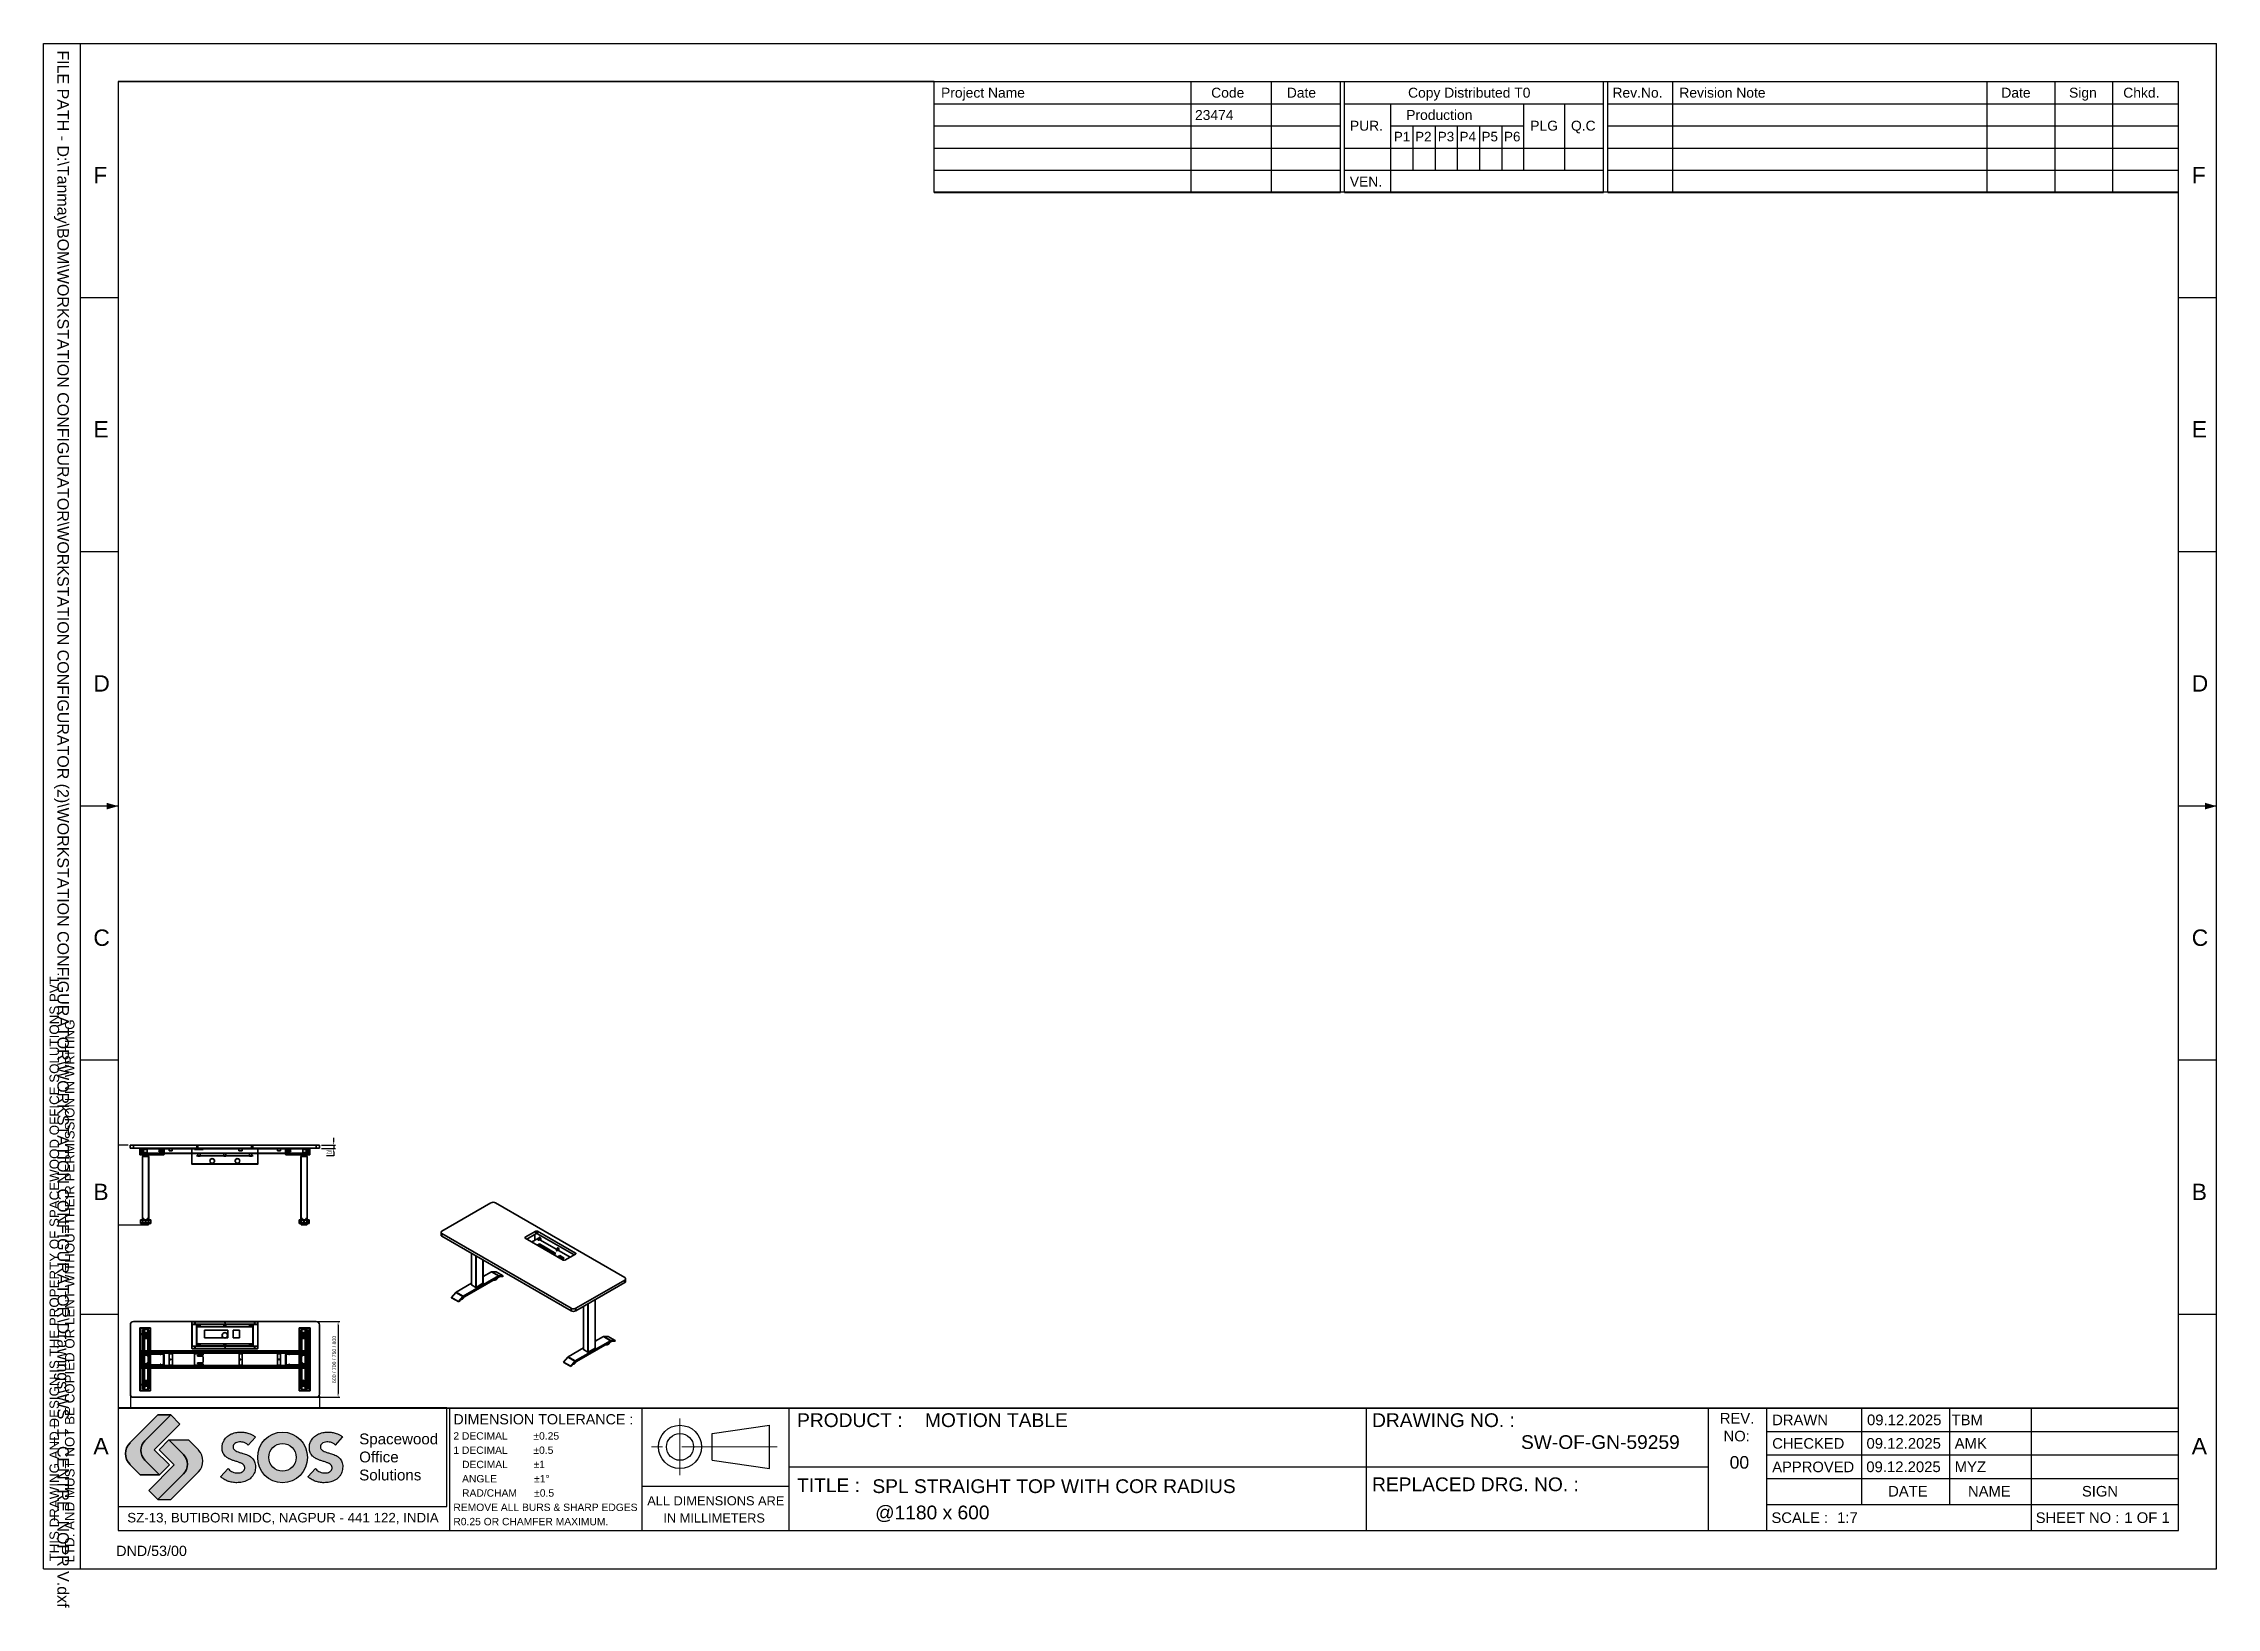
# Paper-space layout 'Layout1' of a CAD drawing. Header units: millimetres. Extents: x 0 to 299, y -5 to 210.
# The model-space entities are those that its viewports show. They can reach past a viewport. Long polylines and large blocks are cut down to what shows.
import ezdxf

# ---------------------------------------------------------------- set-up
doc = ezdxf.new("R2010")
doc.units = ezdxf.units.MM
doc.linetypes.add('CENTER', pattern=[2, 1.25, -0.25, 0.25, -0.25])
for name, color, linetype in [('BDR', 1, 'Continuous'), ('CEN', 3, 'CENTER'), ('GEN', 7, 'Continuous'), ('LAYOUT', 7, 'Continuous'), ('SOS Logo', 10, 'Continuous'), ('TEXT', 2, 'Continuous')]:
    doc.layers.add(name, color=color, linetype=linetype)
doc.styles.get("Standard").update_dxf_attribs({"font": 'arial.ttf'})
doc.dimstyles.new('CGJ', dxfattribs={"dimscale": 13, "dimtxt": 2.25, "dimasz": 2.25, "dimexe": 1, "dimexo": 1.25, "dimgap": 1.15, "dimtad": 1, "dimtoh": 1, "dimdec": 1, "dimdsep": 46, "dimtxsty": 'Standard', "dimcen": 0, "dimclrd": 2, "dimclre": 2, "dimclrt": 2, "dimadec": 0, "dimazin": 0, "dimtfac": 1, "dimtdec": 1, "dimtmove": 0, "dimatfit": 0, "dimfxl": 1, "dimtolj": 1, "dimtzin": 0, "dimlwe": -1, "dimarcsym": 2})

psp = doc.layouts.get("Layout1")

msp = doc.modelspace()

# ---------------------------------------------------------------- blocks, each defined once
blk = doc.blocks.new('A$C73D91706')
at = {"true_color": 0x080808}
h = blk.add_hatch(color=18, dxfattribs=at)
h.dxf.hatch_style = 1
h.paths.add_polyline_path([(8.56, -6.13), (6.64, -4.21), (5.36, -5.49), (7.36, -7.49), (4, -10.85), (5.19, -12.04), (8.56, -8.66, 0.414214)])
h.paths.add_polyline_path([(3.51, -4.32), (6.89, -0.94), (5.19, -0.94), (1.55, -4.58, 0.414214), (1.55, -7.45), (2.87, -8.77), (5.43, -8.77), (3.51, -6.85, -0.414214)])
h = blk.add_hatch(color=256)
h.dxf.hatch_style = 1
edge = h.paths.add_edge_path()
edge.add_spline(control_points=[(13.43, -9.03), (13.53, -9.12), (13.79, -9.32), (14.2, -9.57), (14.71, -9.73), (15.27, -9.83), (15.92, -9.82), (16.5, -9.71), (16.97, -9.52), (17.29, -9.31), (17.55, -9.05), (17.77, -8.76), (17.92, -8.43), (18, -7.97), (18.02, -7.51), (17.91, -7.07), (17.75, -6.8), (17.54, -6.55), (17.28, -6.35), (16.98, -6.18), (16.68, -6.05), (16.32, -5.97), (15.95, -5.86), (15.6, -5.74), (15.34, -5.61), (15.17, -5.46), (15.07, -5.24), (15.06, -4.99), (15.21, -4.75), (15.43, -4.58), (15.73, -4.49), (16.06, -4.46), (16.39, -4.5), (16.66, -4.6), (16.89, -4.72), (16.99, -4.83), (17.04, -4.89)], knot_values=[0, 0, 0, 0, 0.408118, 0.967465, 1.421952, 2.00216, 2.648509, 3.34519, 3.749258, 4.132769, 4.47337, 4.847964, 5.19369, 5.524324, 6.226195, 6.557611, 6.849643, 7.167623, 7.513274, 7.827463, 8.16445, 8.49186, 8.933345, 9.305141, 9.581892, 9.790382, 9.974264, 10.27739, 10.502465, 10.762515, 11.082926, 11.428802, 11.751225, 12.059877, 12.290629, 12.500525, 12.500525, 12.500525, 12.500525], degree=3, periodic=0)
edge.add_line((17.04, -4.89), (17.99, -3.83))
edge.add_spline(control_points=[(17.99, -3.83), (17.88, -3.75), (17.66, -3.59), (17.32, -3.41), (16.93, -3.28), (16.55, -3.21), (16.28, -3.19), (16.18, -3.19)], knot_values=[28.036241, 28.036241, 28.036241, 28.036241, 29.120192, 30.162243, 31.011174, 32.366429, 33.141016, 33.141016, 33.141016, 33.141016], degree=3, periodic=0)
edge.add_line((16.18, -3.19), (15.9, -3.19))
edge.add_spline(control_points=[(15.9, -3.19), (15.79, -3.19), (15.56, -3.21), (15.2, -3.29), (14.86, -3.41), (14.56, -3.57), (14.34, -3.73), (14.14, -3.9), (13.98, -4.1), (13.84, -4.33), (13.74, -4.56), (13.66, -4.79), (13.64, -5.07), (13.63, -5.33), (13.65, -5.63), (13.73, -5.87), (13.85, -6.12), (14.07, -6.35), (14.33, -6.59), (14.68, -6.75), (15.05, -6.91), (15.46, -7.02), (15.87, -7.14), (16.2, -7.3), (16.46, -7.46), (16.6, -7.69), (16.62, -7.94), (16.54, -8.17), (16.37, -8.36), (16.12, -8.48), (15.83, -8.54), (15.49, -8.56), (15.17, -8.49), (14.87, -8.35), (14.61, -8.17), (14.48, -8.02), (14.42, -7.94)], knot_values=[0, 0, 0, 0, 0.857155, 1.798167, 2.857781, 3.689517, 4.450787, 4.983784, 5.786139, 6.394375, 7.084244, 7.798865, 8.279104, 9.249129, 9.874092, 10.585888, 11.233277, 12.018116, 13.034479, 14.024934, 15.024624, 16.18967, 17.352127, 18.332697, 19.075446, 19.712069, 20.35804, 20.978166, 21.592908, 22.256472, 23.111212, 23.95106, 24.860727, 25.71886, 26.522162, 27.289783, 27.289783, 27.289783, 27.289783], degree=3, periodic=0)
edge.add_line((14.42, -7.94), (13.43, -9.03))
edge = h.paths.add_edge_path()
edge.add_ellipse((21.56, -6.51), major_axis=(0, -3.32), ratio=0.98192, start_angle=0, end_angle=180)
edge.add_ellipse((21.56, -6.51), major_axis=(0, -3.32), ratio=0.98192, start_angle=180, end_angle=360)
edge = h.paths.add_edge_path(flags=16)
edge.add_ellipse((21.55, -6.5), major_axis=(0, -1.82), ratio=0.985463, start_angle=0, end_angle=360)
edge = h.paths.add_edge_path()
edge.add_spline(control_points=[(29.44, -3.83), (29.33, -3.75), (29.11, -3.59), (28.77, -3.41), (28.38, -3.28), (28, -3.21), (27.73, -3.19), (27.63, -3.19)], knot_values=[28.036241, 28.036241, 28.036241, 28.036241, 29.120192, 30.162243, 31.011174, 32.366429, 33.141016, 33.141016, 33.141016, 33.141016], degree=3, periodic=0)
edge.add_line((27.63, -3.19), (27.35, -3.19))
edge.add_spline(control_points=[(27.35, -3.19), (27.24, -3.19), (27.01, -3.21), (26.65, -3.29), (26.31, -3.41), (26.01, -3.57), (25.79, -3.73), (25.59, -3.9), (25.43, -4.1), (25.29, -4.33), (25.18, -4.56), (25.11, -4.79), (25.09, -5.07), (25.08, -5.33), (25.1, -5.63), (25.18, -5.87), (25.3, -6.12), (25.52, -6.35), (25.78, -6.59), (26.13, -6.75), (26.5, -6.91), (26.91, -7.02), (27.32, -7.14), (27.65, -7.3), (27.91, -7.46), (28.05, -7.69), (28.07, -7.94), (27.99, -8.17), (27.82, -8.36), (27.57, -8.48), (27.28, -8.54), (26.94, -8.56), (26.61, -8.49), (26.32, -8.35), (26.06, -8.17), (25.93, -8.02), (25.86, -7.94)], knot_values=[0, 0, 0, 0, 0.857155, 1.798167, 2.857781, 3.689517, 4.450787, 4.983784, 5.786139, 6.394375, 7.084244, 7.798865, 8.279104, 9.249129, 9.874092, 10.585888, 11.233277, 12.018116, 13.034479, 14.024934, 15.024624, 16.18967, 17.352127, 18.332697, 19.075446, 19.712069, 20.35804, 20.978166, 21.592908, 22.256472, 23.111212, 23.95106, 24.860727, 25.71886, 26.522162, 27.289783, 27.289783, 27.289783, 27.289783], degree=3, periodic=0)
edge.add_line((25.86, -7.94), (24.88, -9.03))
edge.add_spline(control_points=[(24.88, -9.03), (24.98, -9.12), (25.23, -9.32), (25.65, -9.57), (26.16, -9.73), (26.72, -9.83), (27.37, -9.82), (27.95, -9.71), (28.42, -9.52), (28.74, -9.31), (29, -9.05), (29.21, -8.76), (29.36, -8.43), (29.44, -7.97), (29.47, -7.51), (29.36, -7.07), (29.2, -6.8), (28.99, -6.55), (28.73, -6.35), (28.43, -6.18), (28.13, -6.05), (27.77, -5.97), (27.4, -5.86), (27.05, -5.74), (26.79, -5.61), (26.62, -5.46), (26.52, -5.24), (26.51, -4.99), (26.66, -4.75), (26.87, -4.58), (27.18, -4.49), (27.51, -4.46), (27.84, -4.5), (28.11, -4.6), (28.34, -4.72), (28.44, -4.83), (28.49, -4.89)], knot_values=[0, 0, 0, 0, 0.408118, 0.967465, 1.421952, 2.00216, 2.648509, 3.34519, 3.749258, 4.132769, 4.47337, 4.847964, 5.19369, 5.524324, 6.226195, 6.557611, 6.849643, 7.167623, 7.513274, 7.827463, 8.16445, 8.49186, 8.933345, 9.305141, 9.581892, 9.790382, 9.974264, 10.27739, 10.502465, 10.762515, 11.082926, 11.428802, 11.751225, 12.059877, 12.290629, 12.500525, 12.500525, 12.500525, 12.500525], degree=3, periodic=0)
edge.add_line((28.49, -4.89), (29.44, -3.83))
at = {"layer": 'SOS Logo'}
h = blk.add_hatch(color=256, dxfattribs=at)
h.dxf.hatch_style = 1
h.paths.add_polyline_path([(8.07, -2.13), (6.89, -0.94), (3.51, -4.32, 0.414214), (3.51, -6.85), (5.43, -8.77), (6.71, -7.49), (4.71, -5.49)])
h.paths.add_polyline_path([(8.56, -8.66), (5.19, -12.04), (6.89, -12.04), (10.52, -8.4, 0.414214), (10.52, -5.53), (9.21, -4.21), (6.64, -4.21), (8.56, -6.13, -0.414214)])
at = {"lineweight": 35}
for p, q in [((5.19, -0.94), (1.55, -4.58)), ((6.89, -0.94), (3.51, -4.32)), ((6.89, -0.94), (5.19, -0.94)), ((6.64, -4.21), (5.36, -5.49)), ((7.36, -7.49), (5.36, -5.49)), ((6.64, -4.21), (8.56, -6.13)), ((2.87, -8.77), (1.55, -7.45)), ((5.43, -8.77), (3.51, -6.85)), ((7.36, -7.49), (4, -10.85)), ((5.43, -8.77), (2.87, -8.77)), ((5.19, -12.04), (4, -10.85)), ((5.19, -12.04), (8.56, -8.66))]:
    blk.add_line(p, q, dxfattribs=at)
for p, q in [((17.04, -4.89), (17.99, -3.83)), ((28.49, -4.89), (29.44, -3.83)), ((13.43, -9.03), (14.42, -7.94)), ((24.88, -9.03), (25.86, -7.94))]:
    blk.add_line(p, q)
blk.add_lwpolyline([(0, -12.92), (43.11, -12.92), (43.11, 0), (0, 0)], close=True)
for centre, radius, start, end in [((2.99, -6.01), 2.03, 135, 225), ((4.77, -5.58), 1.79, 135, 225), ((7.3, -7.4), 1.79, 315, 45)]:
    blk.add_arc(centre, radius, start, end, dxfattribs=at)
for centre, major_axis, ratio in [((21.56, -6.51), (0, -3.32), 0.98192), ((21.55, -6.5), (0, -1.82), 0.985463)]:
    blk.add_ellipse(centre, major_axis=major_axis, ratio=ratio)
for points, knots in [([(17.04, -4.89), (16.99, -4.83), (16.89, -4.72), (16.66, -4.6), (16.39, -4.5), (16.06, -4.46), (15.73, -4.49), (15.43, -4.58), (15.21, -4.75), (15.06, -4.99), (15.07, -5.24), (15.17, -5.46), (15.34, -5.61), (15.6, -5.74), (15.95, -5.86), (16.32, -5.97), (16.68, -6.05), (16.98, -6.18), (17.28, -6.35), (17.54, -6.55), (17.75, -6.8), (17.91, -7.07), (18.02, -7.51), (18, -7.97), (17.92, -8.43), (17.77, -8.76), (17.55, -9.05), (17.29, -9.31), (16.97, -9.52), (16.5, -9.71), (15.92, -9.82), (15.27, -9.83), (14.71, -9.73), (14.2, -9.57), (13.79, -9.32), (13.53, -9.12), (13.43, -9.03)], [0, 0, 0, 0, 0.212024, 0.445114, 0.756894, 1.082585, 1.431966, 1.755624, 2.018309, 2.245666, 2.551864, 2.737609, 2.948213, 3.227768, 3.603332, 4.049291, 4.380019, 4.720421, 5.037794, 5.386949, 5.708152, 6.003143, 6.337917, 7.046902, 7.380886, 7.730116, 8.108507, 8.452559, 8.839956, 9.24812, 9.951861, 10.604761, 11.190849, 11.649941, 12.214958, 12.627212, 12.627212, 12.627212, 12.627212]), ([(14.42, -7.94), (14.48, -8.02), (14.61, -8.17), (14.87, -8.35), (15.17, -8.49), (15.49, -8.56), (15.83, -8.54), (16.12, -8.48), (16.37, -8.36), (16.54, -8.17), (16.62, -7.94), (16.6, -7.69), (16.46, -7.46), (16.2, -7.3), (15.87, -7.14), (15.46, -7.02), (15.05, -6.91), (14.68, -6.75), (14.33, -6.59), (14.07, -6.35), (13.85, -6.12), (13.73, -5.87), (13.65, -5.63), (13.63, -5.33), (13.64, -5.07), (13.66, -4.79), (13.74, -4.56), (13.84, -4.33), (13.98, -4.1), (14.14, -3.9), (14.34, -3.73), (14.56, -3.57), (14.86, -3.41), (15.2, -3.29), (15.62, -3.2), (16.04, -3.18), (16.52, -3.2), (16.93, -3.28), (17.32, -3.41), (17.66, -3.59), (17.88, -3.75), (17.99, -3.83)], [0, 0, 0, 0, 0.29369, 0.601038, 0.929366, 1.277409, 1.59874, 1.925769, 2.179652, 2.414856, 2.652119, 2.89927, 3.142845, 3.427023, 3.802193, 4.246952, 4.692704, 5.075191, 5.454145, 5.843011, 6.143296, 6.390991, 6.663328, 6.902442, 7.273579, 7.457321, 7.730739, 7.994687, 8.227401, 8.534387, 8.738315, 9.029581, 9.347808, 9.753222, 10.113259, 10.615448, 11.023172, 11.5417, 11.866506, 12.2652, 12.67992, 12.67992, 12.67992, 12.67992]), ([(28.49, -4.89), (28.44, -4.83), (28.34, -4.72), (28.11, -4.6), (27.84, -4.5), (27.51, -4.46), (27.18, -4.49), (26.87, -4.58), (26.66, -4.75), (26.51, -4.99), (26.52, -5.24), (26.62, -5.46), (26.79, -5.61), (27.05, -5.74), (27.4, -5.86), (27.77, -5.97), (28.13, -6.05), (28.43, -6.18), (28.73, -6.35), (28.99, -6.55), (29.2, -6.8), (29.36, -7.07), (29.47, -7.51), (29.44, -7.97), (29.36, -8.43), (29.21, -8.76), (29, -9.05), (28.74, -9.31), (28.42, -9.52), (27.95, -9.71), (27.37, -9.82), (26.72, -9.83), (26.16, -9.73), (25.65, -9.57), (25.23, -9.32), (24.98, -9.12), (24.88, -9.03)], [0, 0, 0, 0, 0.212024, 0.445114, 0.756894, 1.082585, 1.431966, 1.755624, 2.018309, 2.245666, 2.551864, 2.737609, 2.948213, 3.227768, 3.603332, 4.049291, 4.380019, 4.720421, 5.037794, 5.386949, 5.708152, 6.003143, 6.337917, 7.046902, 7.380886, 7.730116, 8.108507, 8.452559, 8.839956, 9.24812, 9.951861, 10.604761, 11.190849, 11.649941, 12.214958, 12.627212, 12.627212, 12.627212, 12.627212]), ([(25.86, -7.94), (25.93, -8.02), (26.06, -8.17), (26.32, -8.35), (26.61, -8.49), (26.94, -8.56), (27.28, -8.54), (27.57, -8.48), (27.82, -8.36), (27.99, -8.17), (28.07, -7.94), (28.05, -7.69), (27.91, -7.46), (27.65, -7.3), (27.32, -7.14), (26.91, -7.02), (26.5, -6.91), (26.13, -6.75), (25.78, -6.59), (25.52, -6.35), (25.3, -6.12), (25.18, -5.87), (25.1, -5.63), (25.08, -5.33), (25.09, -5.07), (25.11, -4.79), (25.18, -4.56), (25.29, -4.33), (25.43, -4.1), (25.59, -3.9), (25.79, -3.73), (26.01, -3.57), (26.31, -3.41), (26.65, -3.29), (27.06, -3.2), (27.49, -3.18), (27.97, -3.2), (28.38, -3.28), (28.77, -3.41), (29.11, -3.59), (29.33, -3.75), (29.44, -3.83)], [0, 0, 0, 0, 0.29369, 0.601038, 0.929366, 1.277409, 1.59874, 1.925769, 2.179652, 2.414856, 2.652119, 2.89927, 3.142845, 3.427023, 3.802193, 4.246952, 4.692704, 5.075191, 5.454145, 5.843011, 6.143296, 6.390991, 6.663328, 6.902442, 7.273579, 7.457321, 7.730739, 7.994687, 8.227401, 8.534387, 8.738315, 9.029581, 9.347808, 9.753222, 10.113259, 10.615448, 11.023172, 11.5417, 11.866506, 12.2652, 12.67992, 12.67992, 12.67992, 12.67992])]:
    blk.add_open_spline(points, degree=3, knots=knots)
at = {"layer": 'SOS Logo'}
for p, q in [((4.71, -5.49), (8.07, -2.13)), ((6.89, -0.94), (8.07, -2.13)), ((4.71, -5.49), (6.71, -7.49)), ((6.64, -4.21), (9.21, -4.21)), ((9.21, -4.21), (10.52, -5.53)), ((5.43, -8.77), (6.71, -7.49)), ((6.89, -12.04), (10.52, -8.4)), ((5.19, -12.04), (6.89, -12.04))]:
    blk.add_line(p, q, dxfattribs=at)
blk.add_arc((9.08, -6.97), 2.03, 315, 45, dxfattribs=at)
at = {"color": 84}
blk.add_text('SZ-13, BUTIBORI MIDC, NAGPUR - 441 122, INDIA', height=1.25, dxfattribs=at).set_placement((1.19, -15.03))
at = {"insert": (31.61, -3.37), "char_height": 1.419, "attachment_point": 1}
blk.add_mtext_dynamic_manual_height_columns('Spacewood\\POffice\\PSolutions', width=10.5341, gutter_width=1, heights=[0], dxfattribs=at)
blk = doc.blocks.new('A4-NEW TEMPLATE')
at = {"color": 84}
for p, q in [((53.26, 21.07), (53.26, 5)), ((218.35, 21.07), (218.35, 5)), ((226, 21.07), (226, 5)), ((238.43, 21.07), (238.43, 8.42)), ((249.97, 21.07), (249.97, 8.42)), ((260.68, 21.07), (260.68, 5)), ((226, 17.99), (280, 17.99)), ((226, 14.92), (280, 14.92)), ((226, 11.84), (280, 11.84)), ((226, 8.42), (280, 8.42))]:
    blk.add_line(p, q, dxfattribs=at)
at = {"layer": 'BDR', "color": 96}
for p, q in [((173.53, 5), (173.53, 21.07)), ((218.35, 13.31), (97.78, 13.31))]:
    blk.add_line(p, q, dxfattribs=at)
at = {"layer": 'CEN', "color": 1, "lineweight": 5, "ltscale": 10}
for p, q in [((83.48, 12.26), (83.48, 19.71)), ((96.21, 15.98), (79.75, 15.98))]:
    blk.add_line(p, q, dxfattribs=at)
at = {"layer": 'GEN', "color": 150}
for p, q in [((87.72, 17.74), (95.23, 18.81)), ((87.72, 14.22), (87.72, 17.74)), ((95.23, 13.16), (95.23, 18.81)), ((87.72, 14.22), (95.23, 13.16))]:
    blk.add_line(p, q, dxfattribs=at)
for radius in [2.83, 1.76]:
    blk.add_circle((83.48, 15.98), radius, dxfattribs=at)
at = {"layer": 'LAYOUT'}
for p, q in [((0, 0), (0, 200)), ((0, 200), (285, 200)), ((4.8, 200), (4.8, 0)), ((285, 0), (285, 200)), ((9.8, 195), (280, 195)), ((9.8, 195), (9.8, 5)), ((280, 5), (280, 195)), ((9.8, 166.67), (4.8, 166.67)), ((285, 166.67), (280, 166.67)), ((9.8, 133.33), (4.8, 133.33)), ((285, 133.33), (280, 133.33)), ((9.8, 100), (4.8, 100)), ((285, 100), (280, 100)), ((9.8, 66.67), (4.8, 66.67)), ((285, 66.67), (280, 66.67)), ((9.8, 33.33), (4.8, 33.33)), ((285, 33.33), (280, 33.33)), ((9.8, 21.07), (280, 21.07)), ((9.8, 5), (280, 5)), ((0, 0), (285, 0))]:
    blk.add_line(p, q, dxfattribs=at)
at = {"layer": 'LAYOUT', "color": 84}
for p, q in [((116.81, 180.48), (116.81, 195)), ((150.54, 180.48), (150.54, 195)), ((161.08, 180.48), (161.08, 195)), ((170.1, 180.48), (170.1, 195)), ((170.63, 180.48), (170.63, 195)), ((204.62, 180.48), (204.62, 195)), ((205.16, 180.48), (205.16, 195)), ((213.71, 180.48), (213.71, 195)), ((254.92, 180.48), (254.92, 195)), ((263.85, 180.48), (263.85, 195)), ((271.42, 180.48), (271.42, 195)), ((116.81, 192.1), (170.1, 192.1)), ((170.63, 192.1), (204.62, 192.1)), ((176.69, 180.48), (176.69, 192.1)), ((194.17, 183.38), (194.17, 192.1)), ((199.52, 183.38), (199.52, 192.1)), ((205.16, 192.1), (280, 192.1)), ((116.81, 189.19), (170.1, 189.19)), ((176.69, 189.19), (194.17, 189.19)), ((179.6, 189.19), (179.6, 183.38)), ((182.52, 189.19), (182.52, 183.38)), ((185.43, 189.19), (185.43, 183.38)), ((188.34, 189.19), (188.34, 183.38)), ((191.26, 189.19), (191.26, 183.38)), ((205.16, 189.19), (280, 189.19)), ((116.81, 186.29), (170.1, 186.29)), ((170.63, 186.29), (204.62, 186.29)), ((205.16, 186.29), (280, 186.29)), ((116.81, 183.38), (170.1, 183.38)), ((170.63, 183.38), (204.62, 183.38)), ((205.16, 183.38), (280, 183.38)), ((116.81, 180.48), (170.1, 180.48)), ((170.63, 180.48), (204.62, 180.48)), ((205.16, 180.48), (280, 180.48)), ((78.51, 5), (78.51, 21.07)), ((97.78, 5), (97.78, 21.07)), ((97.78, 10.79), (78.51, 10.79))]:
    blk.add_line(p, q, dxfattribs=at)
at = {"layer": 'LAYOUT'}
for points in [[(8.31, 99.57), (9.8, 100), (8.31, 100.43)], [(283.51, 99.57), (285, 100), (283.51, 100.43)]]:
    blk.add_solid(points, dxfattribs=at)
at = {"xscale": 1.000002000004015, "yscale": 1.000002000004015, "zscale": 1.000002000004015}
blk.add_blockref('A$C73D91706', (9.8, 21.1), dxfattribs=at)
at = {"color": 84}
for s, height, p in [('PUR.', 1.3, (171.35, 188.57)), ('PLG', 1.3, (195, 188.57)), ('Q.C', 1.3, (200.34, 188.57)), ('DIMENSION TOLERANCE :', 1.34, (53.76, 18.93)), ('PRODUCT :', 1.801, (98.84, 18.58)), ('DRAWING NO. :', 1.8006, (174.25, 18.58)), ('REV.', 1.385, (219.86, 19.04)), ('DRAWN', 1.385, (226.73, 18.82)), ('2 DECIMAL         ±0.25', 0.9663, (53.76, 16.93)), ('NO:', 1.385, (220.35, 16.7)), ('CHECKED', 1.385, (226.73, 15.74)), ('1 DECIMAL         ±0.5', 0.9663, (53.76, 15.06)), ('   ANGLE             ±1°', 0.9663, (53.78, 11.32)), ('   DECIMAL         ±1', 0.9663, (53.78, 13.19)), ('REPLACED DRG. NO. :', 1.8006, (174.25, 10.17)), ('APPROVED', 1.385, (226.73, 12.66)), ('REMOVE ALL BURS & SHARP EDGES', 0.9663, (53.76, 7.57)), ('   RAD/CHAM      ±0.5', 0.9663, (53.78, 9.45)), ('ALL DIMENSIONS ARE', 1.2, (79.19, 8.31)), ('DATE', 1.385, (241.94, 9.47)), ('NAME', 1.385, (252.41, 9.47)), ('SIGN', 1.385, (267.35, 9.47)), ('R0.25 OR CHAMFER MAXIMUM.', 0.9663, (53.76, 5.7)), ('IN MILLIMETERS', 1.2, (81.3, 6.06)), ('SCALE :', 1.385, (226.63, 6)), ('SHEET NO :', 1.385, (261.29, 6)), ('DND/53/00', 1.34, (9.55, 1.67))]:
    blk.add_text(s, height=height, dxfattribs=at).set_placement(p)
at = {"color": 150, "insert": (3.33, 199.09), "char_height": 1.5, "attachment_point": 1, "rotation": 270}
blk.add_mtext('FILE PATH - D:\\\\Tanmay\\\\BOM\\\\WORKSTATION CONFIGURATOR\\\\WORKSTATION CONFIGURATOR (2)\\\\WORKSTATION CONFIGURATOR\\\\WORKSTATION CONFIGURATOR\\\\Drawings\\\\WS_1_CENTRE_NOPRIV.dxf', dxfattribs=at)
at = {"color": 84, "attachment_point": 1}
for s, insert, char_height, width in [('{\\fSwis721 Ex BT|b0|i0|c0|p34;Copy Distributed T0}', (178.97, 194.2), 1.3, 23.3153), ('{\\fSwis721 Ex BT|b0|i0|c0|p34;Rev.No.}', (205.78, 194.2), 1.3, 23.3153), ('{\\fSwis721 Ex BT|b0|i0|c0|p34;Revision Note}', (214.55, 194.2), 1.3, 23.3153), ('{\\fSwis721 Ex BT|b0|i0|c0|p34;Date}', (256.78, 194.2), 1.3, 5.3872), ('{\\fSwis721 Ex BT|b0|i0|c0|p34;Sign}', (265.66, 194.2), 1.3, 5.3872), ('{\\fSwis721 Ex BT|b0|i0|c0|p34;Chkd.}', (272.77, 194.2), 1.3, 5.3872), ('{\\fSwis721 Ex BT|b0|i0|c0|p34;Production}', (178.73, 191.28), 1.3, 4.8653), ('{\\fSwis721 Ex BT|b0|i0|c0|p34;P1}', (177.11, 188.42), 1.2558, 1.854), ('{\\fSwis721 Ex BT|b0|i0|c0|p34;P2}', (179.9, 188.42), 1.2558, 1.854), ('{\\fSwis721 Ex BT|b0|i0|c0|p34;P3}', (182.87, 188.42), 1.2558, 1.854), ('{\\fSwis721 Ex BT|b0|i0|c0|p34;P4}', (185.73, 188.42), 1.2558, 1.854), ('{\\fSwis721 Ex BT|b0|i0|c0|p34;P5}', (188.61, 188.42), 1.2558, 1.854), ('{\\fSwis721 Ex BT|b0|i0|c0|p34;P6}', (191.56, 188.42), 1.2558, 1.854), ('{\\fSwis721 Ex BT|b0|i0|c0|p34;VEN.}', (171.33, 182.54), 1.3, 4.8653), ('{\\fSwis721 Ex BT|b0|i0|c0|p34;TITLE :}', (98.84, 11.84), 1.8006, 48.2141)]:
    blk.add_mtext(s, dxfattribs=dict(at, insert=insert, char_height=char_height, width=width))
at = {"color": 1}
for tag, p, height in [('PROJECT.NAME', (117.72, 189.96), 1.3), ('PROJECT.CODE', (151.02, 189.96), 1.3), ('PROJECT.DATE', (161.88, 189.96), 1.3), ('REV.NO1', (208.95, 189.98), 1.2), ('REVISION.NOTE', (214.45, 189.98), 1.2), ('REVISION.DATE', (255.41, 189.98), 1.2), ('VENDOR', (177.52, 181.32), 1.08), ('PRODUCT:', (126.68, 18.58), 1.8), ('DRN-DATE', (239.16, 18.82), 1.4), ('DRAWN', (250.66, 18.82), 1.4), ('DRG.NO.', (193.78, 15.7), 1.8), ('CHK-DATE', (239.09, 15.74), 1.4), ('CHECKED', (250.66, 15.74), 1.4), ('REV', (221.14, 13.12), 1.65), ('TITLE1', (109.02, 9.92), 1.8), ('APPR-DATE', (239.07, 12.66), 1.4), ('APPROVED', (250.66, 12.66), 1.4), ('TITILE2', (109.12, 6.47), 1.8), ('REPLACED.DRG.NO.', (193.78, 6.7), 1.8), ('SCALE', (235.23, 6), 1.4), ('SHEET', (272.9, 6), 1.4)]:
    blk.add_attdef(tag, p, '', height=height, dxfattribs=at)
at = {"layer": 'TEXT', "color": 84}
for s, p in [('THIS DRAWING AND DESIGN IS THE PROPERTY OF SPACEWOOD OFFICE SOLUTIONS PVT.', (2.05, 0.96)), ('LTD. AND MUST NOT BE COPIED OR LENT WITHOUTTHEIR PERMISSION IN WRITING', (4.07, 0.82))]:
    blk.add_text(s, height=1.25, rotation=90, dxfattribs=at).set_placement(p)
at = {"layer": 'TEXT', "color": 84, "char_height": 1.3, "attachment_point": 1}
for s, insert, width in [('{\\fSwis721 Ex BT|b0|i0|c0|p34;Project Name }', (117.72, 194.2), 23.3153), ('{\\fSwis721 Ex BT|b0|i0|c0|p34;Code}', (153.15, 194.2), 6.0449), ('{\\fSwis721 Ex BT|b0|i0|c0|p34;Date}', (163.07, 194.2), 6.0449)]:
    blk.add_mtext(s, dxfattribs=dict(at, insert=insert, width=width))
at = {"layer": 'TEXT', "color": 96, "char_height": 2.1429, "width": 6.361e-13, "attachment_point": 1}
for s, insert in [('{\\fSwis721 Ex BT|b0|i0|c0|p34;F}', (6.55, 183.82)), ('{\\fSwis721 Ex BT|b0|i0|c0|p34;F}', (281.75, 183.82)), ('{\\fSwis721 Ex BT|b0|i0|c0|p34;E}', (6.55, 150.49)), ('{\\fSwis721 Ex BT|b0|i0|c0|p34;E}', (281.75, 150.49)), ('{\\fSwis721 Ex BT|b0|i0|c0|p34;D}', (6.55, 117.16)), ('{\\fSwis721 Ex BT|b0|i0|c0|p34;D}', (281.75, 117.16)), ('{\\fSwis721 Ex BT|b0|i0|c0|p34;C}', (6.55, 83.82)), ('{\\fSwis721 Ex BT|b0|i0|c0|p34;C}', (281.75, 83.82)), ('{\\fSwis721 Ex BT|b0|i0|c0|p34;B}', (6.55, 50.49)), ('{\\fSwis721 Ex BT|b0|i0|c0|p34;B}', (281.75, 50.49)), ('{\\fSwis721 Ex BT|b0|i0|c0|p34;A}', (6.55, 17.16)), ('{\\fSwis721 Ex BT|b0|i0|c0|p34;A}', (281.75, 17.16))]:
    blk.add_mtext(s, dxfattribs=dict(at, insert=insert))
blk = doc.blocks.new('Drawing View2')
at = {"color": 7, "linetype": 'Continuous', "lineweight": 35}
for p, q in [((-135, 581), (-135, 556)), ((-110, 581), (-135, 581)), ((-135, 581), (-110, 581)), ((-135, 581), (-135, 556)), ((-135, 556), (-110, 556)), ((-110, 556), (-135, 556)), ((1340, 581), (-110, 581)), ((-110, 581), (1340, 581)), ((-110, 581), (-110, 556)), ((-110, 581), (-110, 556)), ((-110, 556), (1340, 556)), ((1340, 556), (-110, 556)), ((-60, 535), (-60, 551)), ((-60, 551), (-57, 551)), ((-60, 535), (-60, 525)), ((-57, 535), (-60, 535)), ((-60, 525), (-60, 504)), ((-60, 525), (-57, 525)), ((-60, 535), (-60, 551)), ((-57, 551), (-60, 551)), ((-60, 525), (-60, 535)), ((-60, 535), (-57, 535)), ((-60, 504), (-60, 525)), ((-57, 525), (-60, 525)), ((-52, 553), (-57, 548)), ((-52, 553), (-57, 548)), ((-57, 548), (-52, 553)), ((-57, 548), (-52, 553)), ((-57, 535), (-57, 551)), ((-57, 535), (-57, 551)), ((-57, 550), (-52, 550)), ((-2, 550), (-57, 550)), ((-57, 548), (-57, 550)), ((-57, 550), (-57, 548)), ((-57, 546), (-57, 550)), ((-57, 550), (-57, 548)), ((-57, 546), (-57, 550)), ((-2, 550), (-57, 550)), ((-57, 548), (-57, 550)), ((-57, 550), (-52, 550)), ((-57, 548), (-57, 518)), ((-57, 548), (-57, 518)), ((-57, 518), (-57, 548)), ((-57, 518), (-57, 548)), ((-52, 548), (-57, 548)), ((-2, 548), (-57, 548)), ((-57, 546), (-57, 548)), ((-2, 548), (-57, 548)), ((-57, 546), (-57, 548)), ((-52, 548), (-57, 548)), ((-2, 546), (-57, 546)), ((-57, 522), (-57, 546)), ((-2, 546), (-57, 546)), ((-57, 522), (-57, 546)), ((-2, 546), (-57, 546)), ((-57, 522), (-57, 546)), ((-2, 546), (-57, 546)), ((-57, 522), (-57, 546)), ((-57, 535), (-57, 525)), ((-57, 525), (-57, 535)), ((-57, 525), (-57, 504)), ((-57, 504), (-57, 525)), ((-57, 520), (-57, 522)), ((-2, 522), (-57, 522)), ((-57, 518), (-57, 522)), ((-2, 522), (-57, 522)), ((-2, 522), (-57, 522)), ((-57, 520), (-57, 522)), ((-57, 518), (-57, 522)), ((-2, 522), (-57, 522)), ((-57, 520), (-52, 520)), ((-2, 520), (-57, 520)), ((-57, 518), (-57, 520)), ((-57, 520), (-57, 518)), ((-57, 520), (-57, 518)), ((-2, 520), (-57, 520)), ((-57, 518), (-57, 520)), ((-57, 520), (-52, 520)), ((1288, 518), (-57, 518)), ((1288, 518), (-57, 518)), ((1288, 518), (-57, 518)), ((1288, 518), (-57, 518)), ((1288, 517), (-57, 517)), ((-57, 516), (-57, 518)), ((1288, 517), (-57, 517)), ((-57, 518), (-57, 517)), ((-57, 517), (-57, 518)), ((-57, 518), (-57, 516)), ((-2, 518), (-57, 518)), ((-52, 518), (-57, 518)), ((-52, 518), (-57, 518)), ((-2, 518), (-57, 518)), ((-56, 553), (-56, 510)), ((-54, 553), (-56, 553)), ((-52, 553), (-57, 548)), ((-52, 553), (-57, 548)), ((-57, 548), (-52, 553)), ((-57, 548), (-52, 553)), ((-57, 518), (-57, 548)), ((-57, 548), (-57, 518)), ((-57, 548), (-57, 518)), ((-57, 518), (-57, 548)), ((-57, 518), (1288, 518)), ((-57, 518), (1288, 518)), ((-57, 518), (1288, 518)), ((-57, 518), (1288, 518)), ((-57, 518), (-57, 516)), ((-57, 516), (-57, 518)), ((-57, 517), (-57, 518)), ((-57, 518), (-57, 517)), ((-57, 517), (1288, 517)), ((-57, 517), (1288, 517)), ((-55, 556), (-32, 556)), ((-55, 553), (-55, 556)), ((-56, 510), (-56, 553)), ((-56, 553), (-54, 553)), ((-55, 553), (-32, 553)), ((-55, 556), (-32, 556)), ((-55, 556), (-55, 553)), ((-47, 553), (-54, 553)), ((-54, 553), (-54, 510)), ((-54, 510), (-54, 553)), ((-54, 553), (-47, 553)), ((-55, 553), (-32, 553)), ((-52, 553), (-22, 553)), ((-52, 553), (-22, 553)), ((-22, 553), (-52, 553)), ((-52, 553), (-22, 553)), ((-22, 553), (-52, 553)), ((-22, 553), (-52, 553)), ((-22, 553), (-52, 553)), ((-52, 553), (-22, 553)), ((-7, 550), (-52, 550)), ((-52, 550), (-52, 548)), ((-7, 550), (-52, 550)), ((-52, 550), (-52, 548)), ((-7, 548), (-52, 548)), ((-7, 548), (-52, 548)), ((-7, 520), (-52, 520)), ((-52, 520), (-52, 518)), ((-52, 520), (-52, 518)), ((-7, 520), (-52, 520)), ((-7, 518), (-52, 518)), ((-7, 518), (-52, 518)), ((-43, 553), (-47, 553)), ((-47, 510), (-47, 553)), ((-47, 553), (-47, 510)), ((-47, 553), (-43, 553)), ((-43, 553), (-43, 510)), ((122, 553), (-43, 553)), ((-43, 510), (-43, 553)), ((-43, 553), (122, 553)), ((-40, 520), (-39, 520)), ((-39, 520), (-40, 520)), ((-40, 520), (-40, 518)), ((-40, 520), (-40, 518)), ((-40, 520), (-39, 520)), ((-39, 520), (-40, 520)), ((-39, 518), (-40, 518)), ((-40, 518), (-39, 518)), ((-40, 518), (-39, 518)), ((-39, 518), (-40, 518)), ((-40, 517), (-40, 516)), ((-40, 517), (-40, 516)), ((-34, 517), (-40, 517)), ((-40, 517), (-34, 517)), ((-39, 556), (-39, 553)), ((-39, 556), (-39, 553)), ((-39, 556), (-39, 553)), ((-39, 556), (-39, 553)), ((-39, 556), (-34, 556)), ((-34, 556), (-39, 556)), ((-39, 556), (-34, 556)), ((-34, 556), (-39, 556)), ((-39, 553), (-34, 553)), ((-39, 553), (-34, 553)), ((-39, 553), (-34, 553)), ((-39, 553), (-34, 553)), ((-39, 520), (-39, 518)), ((-39, 520), (-35, 520)), ((-35, 520), (-39, 520)), ((-39, 520), (-39, 518)), ((-39, 520), (-39, 518)), ((-39, 520), (-39, 518)), ((-39, 520), (-35, 520)), ((-35, 520), (-39, 520)), ((-35, 518), (-39, 518)), ((-39, 518), (-35, 518)), ((-39, 518), (-35, 518)), ((-35, 518), (-39, 518)), ((-35, 520), (-35, 518)), ((-35, 520), (-34, 520)), ((-34, 520), (-35, 520)), ((-35, 520), (-35, 518)), ((-35, 520), (-35, 518)), ((-35, 520), (-35, 518)), ((-35, 520), (-34, 520)), ((-34, 520), (-35, 520)), ((-34, 518), (-35, 518)), ((-35, 518), (-34, 518)), ((-35, 518), (-34, 518)), ((-34, 518), (-35, 518)), ((-34, 553), (-34, 556)), ((-34, 553), (-34, 556)), ((-34, 553), (-34, 556)), ((-34, 553), (-34, 556)), ((-34, 520), (-34, 518)), ((-34, 520), (-34, 518)), ((-34, 516), (-34, 517)), ((-34, 516), (-34, 517)), ((-32, 556), (-32, 553)), ((-22, 556), (-32, 556)), ((-32, 553), (-22, 553)), ((-32, 556), (-22, 556)), ((-32, 553), (-32, 556)), ((-22, 553), (-32, 553)), ((-22, 553), (-22, 556)), ((1252, 556), (-22, 556)), ((-22, 556), (-22, 553)), ((1252, 556), (-22, 556)), ((-22, 553), (-22, 556)), ((1252, 554), (-22, 554)), ((1252, 554), (-22, 554)), ((1252, 553), (-22, 553)), ((1252, 553), (-22, 553)), ((-22, 553), (-22, 553)), ((1252, 553), (-22, 553)), ((1252, 553), (-22, 553)), ((-22, 553), (-22, 553)), ((-22, 553), (-22, 553)), ((-22, 553), (-22, 554)), ((-22, 554), (-22, 553)), ((-22, 553), (-22, 553)), ((-22, 556), (-22, 553)), ((-22, 556), (1252, 556)), ((-22, 556), (1252, 556)), ((-22, 553), (-22, 556)), ((-22, 556), (-22, 553)), ((-22, 554), (1252, 554)), ((-22, 554), (1252, 554)), ((-22, 553), (1252, 553)), ((-22, 553), (1252, 553)), ((-22, 553), (1252, 553)), ((-22, 553), (-22, 553)), ((-22, 553), (-22, 554)), ((-22, 553), (-22, 553)), ((-22, 553), (1252, 553)), ((-22, 554), (-22, 553)), ((-22, 553), (-22, 553)), ((-22, 553), (-22, 553)), ((-15, 520), (-14, 520)), ((-14, 520), (-15, 520)), ((-15, 520), (-15, 518)), ((-15, 520), (-14, 520)), ((-14, 520), (-15, 520)), ((-15, 520), (-15, 518)), ((-15, 517), (-15, 516)), ((-15, 517), (-15, 516)), ((-9, 517), (-15, 517)), ((-15, 517), (-9, 517)), ((-15, 518), (-14, 518)), ((-14, 518), (-15, 518)), ((-15, 518), (-14, 518)), ((-14, 518), (-15, 518)), ((-14, 520), (-14, 518)), ((-14, 520), (-10, 520)), ((-10, 520), (-14, 520)), ((-14, 520), (-14, 518)), ((-14, 520), (-10, 520)), ((-10, 520), (-14, 520)), ((-14, 520), (-14, 518)), ((-14, 520), (-14, 518)), ((-10, 518), (-14, 518)), ((-14, 518), (-10, 518)), ((-14, 518), (-10, 518)), ((-10, 518), (-14, 518)), ((-10, 520), (-10, 518)), ((-9, 520), (-10, 520)), ((-10, 520), (-10, 518)), ((-10, 520), (-9, 520)), ((-10, 520), (-9, 520)), ((-9, 520), (-10, 520)), ((-10, 520), (-10, 518)), ((-10, 520), (-10, 518)), ((-9, 518), (-10, 518)), ((-10, 518), (-9, 518)), ((-10, 518), (-9, 518)), ((-9, 518), (-10, 518)), ((-9, 520), (-9, 518)), ((-9, 520), (-9, 518)), ((-9, 516), (-9, 517)), ((-9, 516), (-9, 517)), ((-7, 550), (-2, 550)), ((-7, 548), (-7, 550)), ((-7, 548), (-7, 550)), ((-7, 550), (-2, 550)), ((-2, 548), (-7, 548)), ((-2, 548), (-7, 548)), ((-7, 520), (-2, 520)), ((-7, 518), (-7, 520)), ((-7, 518), (-7, 520)), ((-7, 520), (-2, 520)), ((-2, 518), (-7, 518)), ((-2, 518), (-7, 518)), ((-2, 550), (-2, 548)), ((-2, 548), (-2, 550)), ((-2, 546), (-2, 550)), ((-2, 546), (-2, 550)), ((-2, 548), (-2, 550)), ((-2, 550), (-2, 548)), ((-2, 546), (-2, 548)), ((-2, 546), (-2, 548)), ((-2, 522), (-2, 546)), ((-2, 522), (-2, 546)), ((-2, 522), (-2, 546)), ((-2, 522), (-2, 546)), ((-2, 518), (-2, 522)), ((-2, 520), (-2, 522)), ((-2, 520), (-2, 522)), ((-2, 518), (-2, 522)), ((-2, 520), (-2, 518)), ((-2, 518), (-2, 520)), ((-2, 518), (-2, 520)), ((-2, 520), (-2, 518)), ((122, 510), (122, 553)), ((122, 553), (122, 510)), ((122, 553), (126, 553)), ((126, 553), (122, 553)), ((126, 553), (126, 510)), ((126, 510), (126, 553)), ((126, 553), (133, 553)), ((133, 553), (126, 553)), ((133, 553), (133, 510)), ((133, 510), (133, 553)), ((133, 553), (134, 553)), ((134, 553), (133, 553)), ((134, 553), (134, 510)), ((134, 510), (134, 553)), ((173, 556), (173, 554)), ((173, 554), (173, 556)), ((198, 556), (173, 556)), ((198, 556), (173, 556)), ((173, 556), (173, 552)), ((173, 552), (173, 556)), ((173, 552), (173, 554)), ((198, 554), (173, 554)), ((173, 554), (173, 552)), ((198, 554), (173, 554)), ((173, 536), (173, 552)), ((198, 552), (173, 552)), ((198, 552), (173, 552)), ((198, 552), (173, 552)), ((173, 536), (173, 552)), ((173, 552), (173, 536)), ((173, 552), (173, 536)), ((198, 552), (173, 552)), ((198, 536), (173, 536)), ((198, 536), (173, 536)), ((198, 536), (173, 536)), ((198, 536), (173, 536)), ((183, 556), (183, 554)), ((183, 556), (189, 556)), ((183, 554), (189, 554)), ((189, 554), (189, 556)), ((198, 556), (198, 552)), ((198, 552), (198, 556)), ((198, 556), (198, 554)), ((198, 554), (198, 556)), ((198, 552), (198, 554)), ((198, 554), (198, 552)), ((198, 552), (198, 536)), ((198, 552), (198, 536)), ((198, 536), (198, 552)), ((198, 536), (198, 552)), ((353, 555), (354, 555)), ((353, 555), (354, 555)), ((353, 555), (353, 433)), ((353, 433), (353, 555)), ((354, 556), (354, 555)), ((354, 555), (354, 556)), ((877, 556), (354, 556)), ((354, 556), (359, 556)), ((359, 556), (354, 556)), ((354, 556), (354, 554)), ((877, 556), (354, 556)), ((354, 554), (354, 556)), ((354, 555), (354, 556)), ((354, 556), (354, 555)), ((354, 555), (354, 554)), ((354, 554), (354, 555)), ((359, 555), (354, 555)), ((877, 555), (354, 555)), ((877, 555), (354, 555)), ((354, 555), (359, 555)), ((354, 433), (354, 555)), ((354, 555), (354, 433)), ((354, 554), (354, 433)), ((354, 433), (354, 554)), ((877, 554), (354, 554)), ((354, 433), (354, 554)), ((877, 554), (354, 554)), ((877, 554), (354, 554)), ((354, 554), (354, 433)), ((877, 554), (354, 554)), ((872, 556), (359, 556)), ((359, 556), (359, 555)), ((359, 555), (359, 556)), ((872, 556), (359, 556)), ((872, 555), (359, 555)), ((872, 555), (359, 555)), ((374, 552), (374, 556)), ((444, 556), (374, 556)), ((444, 556), (374, 556)), ((444, 556), (374, 556)), ((374, 556), (374, 552)), ((374, 556), (374, 552)), ((374, 552), (374, 556)), ((444, 556), (374, 556)), ((374, 552), (374, 550)), ((444, 552), (374, 552)), ((444, 552), (374, 552)), ((374, 552), (374, 548)), ((444, 552), (374, 552)), ((374, 548), (374, 552)), ((444, 552), (374, 552)), ((374, 550), (374, 552)), ((444, 550), (374, 550)), ((374, 548), (374, 550)), ((374, 550), (374, 548)), ((444, 550), (374, 550)), ((444, 548), (374, 548)), ((444, 548), (374, 548)), ((376, 556), (376, 555)), ((376, 556), (376, 555)), ((376, 556), (381, 556)), ((381, 556), (376, 556)), ((376, 555), (381, 555)), ((376, 555), (381, 555)), ((381, 555), (381, 556)), ((381, 555), (381, 556)), ((393, 581), (393, 556)), ((393, 581), (402, 581)), ((402, 581), (393, 581)), ((393, 581), (393, 556)), ((402, 556), (393, 556)), ((393, 556), (402, 556)), ((398, 550), (398, 548)), ((398, 550), (398, 548)), ((401, 550), (398, 550)), ((401, 550), (398, 550)), ((401, 548), (398, 548)), ((401, 548), (398, 548)), ((401, 548), (401, 550)), ((401, 548), (401, 550)), ((401, 550), (444, 550)), ((444, 550), (401, 550)), ((401, 550), (439, 550)), ((401, 548), (401, 550)), ((401, 548), (401, 550)), ((439, 550), (401, 550)), ((401, 548), (439, 548)), ((439, 548), (401, 548)), ((401, 548), (444, 548)), ((444, 548), (401, 548)), ((828, 581), (402, 581)), ((402, 581), (402, 556)), ((402, 581), (402, 556)), ((402, 581), (828, 581)), ((828, 556), (402, 556)), ((402, 556), (828, 556)), ((444, 550), (439, 550)), ((439, 550), (439, 548)), ((439, 550), (444, 550)), ((439, 548), (439, 550)), ((439, 548), (444, 548)), ((444, 548), (439, 548)), ((444, 556), (444, 552)), ((444, 556), (444, 552)), ((444, 552), (444, 556)), ((444, 552), (444, 556)), ((444, 552), (444, 548)), ((444, 548), (444, 552)), ((444, 550), (444, 552)), ((444, 552), (444, 550)), ((444, 548), (444, 550)), ((444, 550), (444, 548)), ((444, 548), (444, 550)), ((444, 550), (444, 548)), ((444, 550), (444, 548)), ((444, 548), (444, 550)), ((613, 556), (613, 555)), ((613, 556), (613, 555)), ((613, 556), (618, 556)), ((618, 556), (613, 556)), ((613, 555), (618, 555)), ((613, 555), (618, 555)), ((618, 555), (618, 556)), ((618, 555), (618, 556)), ((727, 552), (727, 556)), ((727, 556), (752, 556)), ((727, 556), (727, 554)), ((727, 552), (727, 554)), ((727, 554), (752, 554)), ((727, 536), (727, 552)), ((727, 552), (752, 552)), ((727, 552), (752, 552)), ((727, 536), (727, 552)), ((727, 536), (752, 536)), ((727, 536), (752, 536)), ((727, 556), (727, 552)), ((727, 556), (752, 556)), ((727, 554), (727, 556)), ((727, 554), (752, 554)), ((727, 554), (727, 552)), ((727, 552), (727, 536)), ((727, 552), (752, 552)), ((727, 552), (727, 536)), ((727, 552), (752, 552)), ((727, 536), (752, 536)), ((727, 536), (752, 536)), ((737, 556), (737, 554)), ((743, 556), (737, 556)), ((743, 554), (737, 554)), ((743, 554), (743, 556)), ((752, 552), (752, 556)), ((752, 554), (752, 556)), ((752, 552), (752, 554)), ((752, 536), (752, 552)), ((752, 536), (752, 552)), ((752, 556), (752, 552)), ((752, 556), (752, 554)), ((752, 554), (752, 552)), ((752, 552), (752, 536)), ((752, 552), (752, 536)), ((837, 581), (828, 581)), ((828, 581), (828, 556)), ((828, 581), (828, 556)), ((828, 581), (837, 581)), ((837, 556), (828, 556)), ((828, 556), (837, 556)), ((837, 581), (837, 556)), ((837, 581), (837, 556)), ((849, 556), (849, 555)), ((849, 556), (849, 555)), ((849, 556), (854, 556)), ((854, 556), (849, 556)), ((849, 555), (854, 555)), ((849, 555), (854, 555)), ((854, 555), (854, 556)), ((854, 555), (854, 556)), ((872, 556), (877, 556)), ((872, 555), (872, 556)), ((872, 556), (872, 555)), ((877, 556), (872, 556)), ((877, 555), (872, 555)), ((872, 555), (877, 555)), ((877, 556), (877, 554)), ((877, 554), (877, 556)), ((877, 556), (877, 555)), ((877, 555), (877, 556)), ((877, 555), (877, 556)), ((877, 556), (877, 555)), ((877, 555), (877, 554)), ((877, 554), (877, 555)), ((878, 555), (877, 555)), ((877, 555), (877, 433)), ((877, 433), (877, 555)), ((878, 555), (877, 555)), ((877, 554), (877, 433)), ((877, 433), (877, 554)), ((877, 554), (877, 433)), ((877, 433), (877, 554)), ((878, 555), (878, 433)), ((878, 433), (878, 555)), ((1032, 556), (1032, 552)), ((1032, 556), (1058, 556)), ((1032, 552), (1032, 556)), ((1032, 556), (1058, 556)), ((1032, 556), (1032, 554)), ((1032, 554), (1032, 556)), ((1032, 552), (1032, 554)), ((1032, 554), (1058, 554)), ((1032, 554), (1058, 554)), ((1032, 554), (1032, 552)), ((1032, 552), (1032, 536)), ((1032, 552), (1058, 552)), ((1032, 552), (1058, 552)), ((1032, 536), (1032, 552)), ((1032, 536), (1032, 552)), ((1032, 552), (1058, 552)), ((1032, 552), (1058, 552)), ((1032, 552), (1032, 536)), ((1032, 536), (1058, 536)), ((1032, 536), (1058, 536)), ((1032, 536), (1058, 536)), ((1032, 536), (1058, 536)), ((1042, 556), (1042, 554)), ((1048, 556), (1042, 556)), ((1048, 554), (1042, 554)), ((1048, 554), (1048, 556)), ((1058, 552), (1058, 556)), ((1058, 556), (1058, 554)), ((1058, 554), (1058, 556)), ((1058, 556), (1058, 552)), ((1058, 552), (1058, 554)), ((1058, 554), (1058, 552)), ((1058, 536), (1058, 552)), ((1058, 552), (1058, 536)), ((1058, 536), (1058, 552)), ((1058, 552), (1058, 536)), ((1096, 553), (1096, 510)), ((1096, 510), (1096, 553)), ((1098, 553), (1096, 553)), ((1096, 553), (1098, 553)), ((1105, 553), (1098, 553)), ((1098, 553), (1105, 553)), ((1098, 553), (1098, 510)), ((1098, 510), (1098, 553)), ((1105, 553), (1105, 510)), ((1105, 510), (1105, 553)), ((1109, 553), (1105, 553)), ((1105, 553), (1109, 553)), ((1109, 510), (1109, 553)), ((1109, 553), (1274, 553)), ((1109, 553), (1109, 510)), ((1274, 553), (1109, 553)), ((1238, 550), (1233, 550)), ((1233, 550), (1288, 550)), ((1233, 546), (1233, 550)), ((1233, 550), (1233, 548)), ((1233, 548), (1233, 550)), ((1233, 546), (1233, 550)), ((1233, 550), (1288, 550)), ((1233, 548), (1233, 550)), ((1238, 550), (1233, 550)), ((1233, 550), (1233, 548)), ((1233, 546), (1233, 548)), ((1233, 548), (1288, 548)), ((1233, 548), (1238, 548)), ((1233, 546), (1233, 548)), ((1233, 548), (1238, 548)), ((1233, 548), (1288, 548)), ((1233, 522), (1233, 546)), ((1233, 522), (1233, 546)), ((1233, 546), (1288, 546)), ((1233, 546), (1288, 546)), ((1233, 522), (1233, 546)), ((1233, 546), (1288, 546)), ((1233, 522), (1233, 546)), ((1233, 546), (1288, 546)), ((1233, 518), (1233, 522)), ((1233, 520), (1233, 522)), ((1233, 522), (1288, 522)), ((1233, 522), (1288, 522)), ((1233, 522), (1288, 522)), ((1233, 518), (1233, 522)), ((1233, 522), (1288, 522)), ((1233, 520), (1233, 522)), ((1233, 520), (1233, 518)), ((1233, 518), (1233, 520)), ((1238, 520), (1233, 520)), ((1233, 520), (1288, 520)), ((1233, 518), (1233, 520)), ((1233, 520), (1288, 520)), ((1238, 520), (1233, 520)), ((1233, 520), (1233, 518)), ((1233, 518), (1238, 518)), ((1233, 518), (1288, 518)), ((1233, 518), (1288, 518)), ((1233, 518), (1238, 518)), ((1238, 550), (1283, 550)), ((1238, 550), (1283, 550)), ((1238, 548), (1238, 550)), ((1238, 548), (1238, 550)), ((1238, 548), (1283, 548)), ((1238, 548), (1283, 548)), ((1238, 520), (1283, 520)), ((1238, 518), (1238, 520)), ((1238, 518), (1238, 520)), ((1238, 520), (1283, 520)), ((1238, 518), (1283, 518)), ((1238, 518), (1283, 518)), ((1241, 520), (1240, 520)), ((1240, 520), (1240, 518)), ((1240, 520), (1241, 520)), ((1241, 520), (1240, 520)), ((1240, 520), (1241, 520)), ((1240, 520), (1240, 518)), ((1240, 518), (1241, 518)), ((1241, 518), (1240, 518)), ((1241, 518), (1240, 518)), ((1240, 518), (1241, 518)), ((1240, 517), (1240, 516)), ((1240, 517), (1240, 516)), ((1246, 517), (1240, 517)), ((1240, 517), (1246, 517)), ((1241, 520), (1245, 520)), ((1245, 520), (1241, 520)), ((1241, 520), (1241, 518)), ((1241, 520), (1241, 518)), ((1245, 520), (1241, 520)), ((1241, 520), (1245, 520)), ((1241, 520), (1241, 518)), ((1241, 520), (1241, 518)), ((1245, 518), (1241, 518)), ((1241, 518), (1245, 518)), ((1245, 518), (1241, 518)), ((1241, 518), (1245, 518)), ((1246, 520), (1245, 520)), ((1245, 520), (1245, 518)), ((1245, 520), (1246, 520)), ((1245, 520), (1245, 518)), ((1246, 520), (1245, 520)), ((1245, 520), (1246, 520)), ((1245, 520), (1245, 518)), ((1245, 520), (1245, 518)), ((1246, 518), (1245, 518)), ((1245, 518), (1246, 518)), ((1246, 518), (1245, 518)), ((1245, 518), (1246, 518)), ((1246, 520), (1246, 518)), ((1246, 520), (1246, 518)), ((1246, 516), (1246, 517)), ((1246, 516), (1246, 517)), ((1252, 553), (1252, 556)), ((1252, 556), (1252, 553)), ((1252, 556), (1252, 553)), ((1252, 553), (1252, 556)), ((1262, 556), (1252, 556)), ((1252, 556), (1252, 553)), ((1252, 553), (1252, 554)), ((1252, 554), (1252, 553)), ((1252, 553), (1252, 554)), ((1252, 554), (1252, 553)), ((1252, 553), (1252, 553)), ((1252, 553), (1252, 553)), ((1252, 553), (1252, 553)), ((1252, 553), (1252, 553)), ((1252, 553), (1252, 553)), ((1252, 553), (1252, 553)), ((1252, 553), (1252, 553)), ((1252, 553), (1252, 553)), ((1252, 553), (1262, 553)), ((1252, 553), (1282, 553)), ((1252, 553), (1282, 553)), ((1252, 553), (1282, 553)), ((1282, 553), (1252, 553)), ((1282, 553), (1252, 553)), ((1282, 553), (1252, 553)), ((1252, 553), (1282, 553)), ((1282, 553), (1252, 553)), ((1252, 556), (1262, 556)), ((1252, 553), (1252, 556)), ((1262, 553), (1252, 553)), ((1285, 556), (1262, 556)), ((1262, 553), (1262, 556)), ((1285, 553), (1262, 553)), ((1285, 556), (1262, 556)), ((1262, 556), (1262, 553)), ((1285, 553), (1262, 553)), ((1265, 556), (1265, 553)), ((1265, 556), (1265, 553)), ((1265, 556), (1265, 553)), ((1265, 556), (1265, 553)), ((1270, 556), (1265, 556)), ((1265, 556), (1270, 556)), ((1270, 556), (1265, 556)), ((1265, 556), (1270, 556)), ((1270, 553), (1265, 553)), ((1270, 553), (1265, 553)), ((1270, 553), (1265, 553)), ((1270, 553), (1265, 553)), ((1266, 520), (1265, 520)), ((1265, 520), (1265, 518)), ((1265, 520), (1266, 520)), ((1266, 520), (1265, 520)), ((1265, 520), (1266, 520)), ((1265, 520), (1265, 518)), ((1265, 518), (1266, 518)), ((1266, 518), (1265, 518)), ((1266, 518), (1265, 518)), ((1265, 518), (1266, 518)), ((1265, 517), (1265, 516)), ((1265, 517), (1265, 516)), ((1271, 517), (1265, 517)), ((1265, 517), (1271, 517)), ((1270, 520), (1266, 520)), ((1266, 520), (1266, 518)), ((1266, 520), (1266, 518)), ((1266, 520), (1270, 520)), ((1270, 520), (1266, 520)), ((1266, 520), (1266, 518)), ((1266, 520), (1270, 520)), ((1266, 520), (1266, 518)), ((1266, 518), (1270, 518)), ((1270, 518), (1266, 518)), ((1270, 518), (1266, 518)), ((1266, 518), (1270, 518)), ((1270, 553), (1270, 556)), ((1270, 553), (1270, 556)), ((1270, 553), (1270, 556)), ((1270, 553), (1270, 556)), ((1270, 520), (1270, 518)), ((1270, 520), (1271, 520)), ((1271, 520), (1270, 520)), ((1270, 520), (1270, 518)), ((1271, 520), (1270, 520)), ((1270, 520), (1270, 518)), ((1270, 520), (1270, 518)), ((1270, 520), (1271, 520)), ((1271, 518), (1270, 518)), ((1270, 518), (1271, 518)), ((1271, 518), (1270, 518)), ((1270, 518), (1271, 518)), ((1271, 520), (1271, 518)), ((1271, 520), (1271, 518)), ((1271, 516), (1271, 517)), ((1271, 516), (1271, 517)), ((1274, 510), (1274, 553)), ((1274, 553), (1274, 510)), ((1274, 553), (1278, 553)), ((1278, 553), (1274, 553)), ((1278, 510), (1278, 553)), ((1278, 553), (1278, 510)), ((1278, 553), (1285, 553)), ((1285, 553), (1278, 553)), ((1288, 548), (1282, 553)), ((1288, 548), (1282, 553)), ((1282, 553), (1288, 548)), ((1282, 553), (1288, 548)), ((1288, 548), (1282, 553)), ((1288, 548), (1282, 553)), ((1282, 553), (1288, 548)), ((1282, 553), (1288, 548)), ((1288, 550), (1283, 550)), ((1283, 550), (1283, 548)), ((1288, 550), (1283, 550)), ((1283, 550), (1283, 548)), ((1283, 548), (1288, 548)), ((1283, 548), (1288, 548)), ((1288, 520), (1283, 520)), ((1283, 520), (1283, 518)), ((1288, 520), (1283, 520)), ((1283, 520), (1283, 518)), ((1283, 518), (1288, 518)), ((1283, 518), (1288, 518)), ((1285, 556), (1285, 553)), ((1285, 553), (1285, 510)), ((1285, 510), (1285, 553)), ((1285, 553), (1286, 553)), ((1286, 553), (1285, 553)), ((1285, 553), (1285, 556)), ((1286, 553), (1286, 510)), ((1286, 510), (1286, 553)), ((1288, 535), (1288, 551)), ((1290, 551), (1288, 551)), ((1288, 535), (1288, 551)), ((1288, 551), (1290, 551)), ((1288, 548), (1288, 550)), ((1288, 550), (1288, 548)), ((1288, 546), (1288, 550)), ((1288, 550), (1288, 548)), ((1288, 546), (1288, 550)), ((1288, 548), (1288, 550)), ((1288, 546), (1288, 548)), ((1288, 546), (1288, 548)), ((1288, 548), (1288, 518)), ((1288, 518), (1288, 548)), ((1288, 518), (1288, 548)), ((1288, 548), (1288, 518)), ((1288, 518), (1288, 548)), ((1288, 548), (1288, 518)), ((1288, 518), (1288, 548)), ((1288, 548), (1288, 518)), ((1288, 522), (1288, 546)), ((1288, 522), (1288, 546)), ((1288, 522), (1288, 546)), ((1288, 522), (1288, 546)), ((1288, 535), (1290, 535)), ((1290, 535), (1288, 535)), ((1288, 535), (1288, 525)), ((1288, 525), (1288, 535)), ((1288, 525), (1290, 525)), ((1290, 525), (1288, 525)), ((1288, 525), (1288, 504)), ((1288, 504), (1288, 525)), ((1288, 520), (1288, 522)), ((1288, 518), (1288, 522)), ((1288, 520), (1288, 522)), ((1288, 518), (1288, 522)), ((1288, 518), (1288, 520)), ((1288, 520), (1288, 518)), ((1288, 520), (1288, 518)), ((1288, 518), (1288, 520)), ((1288, 518), (1288, 517)), ((1288, 517), (1288, 518)), ((1288, 516), (1288, 518)), ((1288, 518), (1288, 516)), ((1288, 518), (1288, 516)), ((1288, 518), (1288, 517)), ((1288, 517), (1288, 518)), ((1288, 516), (1288, 518)), ((1290, 535), (1290, 551)), ((1290, 525), (1290, 535)), ((1290, 504), (1290, 525)), ((1290, 525), (1290, 504)), ((1290, 535), (1290, 551)), ((1290, 535), (1290, 525)), ((1365, 581), (1340, 581)), ((1340, 581), (1340, 556)), ((1340, 581), (1365, 581)), ((1340, 581), (1340, 556)), ((1365, 556), (1340, 556)), ((1340, 556), (1365, 556)), ((1365, 581), (1365, 556)), ((1365, 581), (1365, 556)), ((-60, 504), (-57, 504)), ((-60, 504), (-60, 504)), ((-57, 504), (-60, 504)), ((-57, 504), (-60, 504)), ((-60, 504), (-60, 504)), ((-60, 504), (-57, 504)), ((1288, 516), (-57, 516)), ((1288, 516), (-57, 516)), ((-57, 504), (-57, 504)), ((-57, 504), (-57, 504)), ((-57, 516), (1288, 516)), ((-57, 516), (1288, 516)), ((-56, 510), (-54, 510)), ((-54, 510), (-56, 510)), ((-54, 510), (-47, 510)), ((-47, 510), (-54, 510)), ((-51, 505), (-43, 505)), ((-43, 505), (-51, 505)), ((-43, 510), (-47, 510)), ((-47, 510), (-43, 510)), ((122, 510), (-43, 510)), ((-43, 510), (122, 510)), ((-43, 505), (-43, 510)), ((-43, 510), (-43, 505)), ((-43, 505), (122, 505)), ((122, 505), (-43, 505)), ((-40, 516), (-34, 516)), ((-40, 516), (-34, 516)), ((-38, -10), (-38, 490)), ((-38, 490), (-38, -10)), ((-38, 490), (-37, 490)), ((-37, 490), (-38, 490)), ((-37, -10), (-37, 490)), ((10, 490), (-37, 490)), ((-36, 500), (-36, 490)), ((-34, 500), (-36, 500)), ((-37, 490), (-37, -10)), ((-36, 490), (-34, 490)), ((-37, 490), (10, 490)), ((-36, 490), (-36, 500)), ((-36, 500), (-34, 500)), ((-34, 490), (-36, 490)), ((-34, 490), (-34, 500)), ((-34, 500), (8, 500)), ((8, 500), (-34, 500)), ((-34, 500), (-34, 490)), ((8, 490), (-34, 490)), ((-34, 490), (8, 490)), ((-33, 505), (-33, 500)), ((-33, 500), (-33, 505)), ((-32, 505), (-33, 505)), ((-33, 505), (-32, 505)), ((-32, 500), (-33, 500)), ((-33, 500), (-32, 500)), ((-32, 500), (-32, 505)), ((5, 505), (-32, 505)), ((5, 500), (-32, 500)), ((-32, 505), (-32, 500)), ((-32, 505), (5, 505)), ((-32, 500), (5, 500)), ((-15, 516), (-9, 516)), ((-15, 516), (-9, 516)), ((5, 505), (5, 500)), ((5, 500), (5, 505)), ((5, 505), (7, 505)), ((7, 505), (5, 505)), ((5, 500), (7, 500)), ((7, 500), (5, 500)), ((7, 500), (7, 505)), ((7, 505), (7, 500)), ((8, 500), (8, 490)), ((8, 500), (9, 500)), ((9, 500), (8, 500)), ((8, 490), (8, 500)), ((8, 490), (9, 490)), ((9, 490), (8, 490)), ((9, 500), (9, 490)), ((9, 490), (9, 500)), ((10, 490), (10, -10)), ((12, 490), (10, 490)), ((10, 490), (12, 490)), ((10, -10), (10, 490)), ((12, 490), (12, -10)), ((12, -10), (12, 490)), ((126, 510), (122, 510)), ((122, 505), (122, 510)), ((122, 510), (126, 510)), ((122, 510), (122, 505)), ((122, 505), (129, 505)), ((129, 505), (122, 505)), ((126, 510), (133, 510)), ((133, 510), (126, 510)), ((134, 510), (133, 510)), ((133, 510), (134, 510)), ((353, 486), (353, 462)), ((353, 484), (353, 486)), ((353, 486), (354, 486)), ((353, 486), (354, 486)), ((353, 462), (353, 486)), ((353, 486), (353, 484)), ((353, 462), (353, 484)), ((353, 484), (354, 484)), ((353, 484), (354, 484)), ((353, 484), (353, 462)), ((353, 462), (354, 462)), ((353, 462), (354, 462)), ((353, 462), (354, 462)), ((353, 462), (354, 462)), ((353, 436), (353, 460)), ((353, 460), (353, 438)), ((353, 460), (354, 460)), ((353, 460), (354, 460)), ((353, 460), (354, 460)), ((353, 460), (354, 460)), ((353, 460), (353, 436)), ((353, 438), (353, 460)), ((353, 438), (354, 438)), ((353, 438), (354, 438)), ((353, 438), (353, 436)), ((353, 436), (353, 438)), ((353, 436), (354, 436)), ((353, 436), (354, 436)), ((353, 433), (354, 433)), ((353, 433), (354, 433)), ((354, 462), (354, 486)), ((354, 486), (354, 484)), ((354, 484), (354, 486)), ((354, 486), (354, 462)), ((354, 484), (354, 462)), ((354, 462), (354, 484)), ((354, 460), (354, 436)), ((354, 438), (354, 460)), ((354, 436), (354, 460)), ((354, 460), (354, 438)), ((354, 436), (354, 438)), ((354, 438), (354, 436)), ((355, 433), (354, 433)), ((355, 433), (354, 433)), ((355, 433), (354, 433)), ((355, 433), (354, 433)), ((355, 432), (355, 433)), ((355, 433), (355, 432)), ((876, 433), (355, 433)), ((876, 433), (355, 433)), ((876, 433), (355, 433)), ((355, 433), (355, 431)), ((876, 433), (355, 433)), ((355, 431), (355, 433)), ((876, 432), (355, 432)), ((355, 432), (355, 431)), ((876, 432), (355, 432)), ((355, 432), (355, 431)), ((876, 431), (355, 431)), ((876, 431), (355, 431)), ((390, 496), (390, 497)), ((390, 496), (390, 497)), ((390, 497), (395, 497)), ((395, 497), (390, 497)), ((390, 496), (395, 496)), ((395, 496), (390, 496)), ((395, 496), (395, 497)), ((395, 496), (395, 497)), ((395, 497), (835, 497)), ((835, 497), (395, 497)), ((835, 496), (395, 496)), ((395, 496), (835, 496)), ((401, 494), (401, 507)), ((401, 507), (401, 494)), ((401, 507), (401, 494)), ((401, 494), (401, 507)), ((401, 494), (402, 494)), ((401, 494), (402, 494)), ((402, 494), (401, 494)), ((402, 494), (401, 494)), ((402, 495), (402, 496)), ((402, 494), (402, 496)), ((402, 496), (404, 496)), ((402, 496), (402, 495)), ((402, 496), (419, 496)), ((402, 496), (402, 494)), ((404, 496), (402, 496)), ((419, 496), (402, 496)), ((402, 495), (402, 496)), ((402, 496), (402, 495)), ((402, 494), (402, 495)), ((404, 495), (402, 495)), ((402, 495), (419, 495)), ((402, 495), (402, 494)), ((402, 495), (404, 495)), ((419, 495), (402, 495)), ((404, 494), (402, 494)), ((402, 494), (404, 494)), ((402, 494), (404, 494)), ((404, 494), (402, 494)), ((404, 496), (404, 495)), ((406, 496), (404, 496)), ((404, 495), (404, 496)), ((404, 494), (404, 496)), ((406, 496), (404, 496)), ((404, 496), (404, 494)), ((404, 495), (404, 494)), ((406, 495), (404, 495)), ((404, 494), (404, 495)), ((404, 495), (406, 495)), ((406, 494), (404, 494)), ((404, 494), (406, 494)), ((406, 494), (404, 494)), ((406, 494), (404, 494)), ((405, 497), (405, 496)), ((409, 497), (405, 497)), ((409, 496), (405, 496)), ((406, 496), (406, 495)), ((406, 496), (406, 495)), ((406, 494), (406, 496)), ((406, 496), (409, 496)), ((415, 496), (406, 496)), ((406, 496), (406, 495)), ((409, 496), (406, 496)), ((406, 496), (406, 494)), ((415, 496), (406, 496)), ((406, 495), (406, 496)), ((409, 495), (406, 495)), ((415, 495), (406, 495)), ((406, 495), (406, 494)), ((406, 495), (409, 495)), ((415, 495), (406, 495)), ((406, 494), (406, 495)), ((409, 494), (406, 494)), ((406, 494), (409, 494)), ((406, 494), (409, 494)), ((409, 494), (406, 494)), ((414, 497), (407, 497)), ((407, 496), (407, 497)), ((407, 497), (414, 497)), ((407, 496), (407, 497)), ((407, 496), (414, 496)), ((414, 496), (407, 496)), ((409, 496), (409, 497)), ((409, 497), (412, 497)), ((409, 496), (409, 497)), ((412, 497), (409, 497)), ((409, 496), (409, 495)), ((409, 496), (409, 494)), ((411, 496), (409, 496)), ((409, 495), (409, 496)), ((409, 494), (409, 496)), ((411, 496), (409, 496)), ((412, 496), (409, 496)), ((409, 496), (412, 496)), ((409, 495), (409, 494)), ((411, 495), (409, 495)), ((409, 494), (409, 495)), ((409, 495), (411, 495)), ((411, 494), (409, 494)), ((409, 494), (411, 494)), ((411, 494), (409, 494)), ((411, 494), (409, 494)), ((411, 494), (411, 496)), ((411, 496), (414, 496)), ((411, 496), (411, 495)), ((414, 496), (411, 496)), ((411, 496), (411, 494)), ((411, 495), (411, 496)), ((411, 494), (411, 495)), ((414, 495), (411, 495)), ((411, 495), (411, 494)), ((411, 495), (414, 495)), ((414, 494), (411, 494)), ((411, 494), (414, 494)), ((411, 494), (414, 494)), ((414, 494), (411, 494)), ((412, 496), (412, 497)), ((412, 497), (415, 497)), ((412, 496), (412, 497)), ((412, 496), (415, 496)), ((414, 496), (414, 497)), ((414, 496), (414, 497)), ((414, 496), (414, 495)), ((414, 496), (414, 494)), ((416, 496), (414, 496)), ((414, 495), (414, 496)), ((414, 494), (414, 496)), ((416, 496), (414, 496)), ((414, 495), (414, 494)), ((416, 495), (414, 495)), ((414, 494), (414, 495)), ((414, 495), (416, 495)), ((416, 494), (414, 494)), ((414, 494), (416, 494)), ((416, 494), (414, 494)), ((416, 494), (414, 494)), ((415, 496), (415, 497)), ((415, 495), (415, 496)), ((415, 495), (415, 496)), ((416, 494), (416, 496)), ((416, 496), (419, 496)), ((416, 496), (416, 495)), ((419, 496), (416, 496)), ((416, 496), (416, 494)), ((416, 495), (416, 496)), ((416, 494), (416, 495)), ((419, 495), (416, 495)), ((416, 495), (416, 494)), ((416, 495), (419, 495)), ((419, 494), (416, 494)), ((416, 494), (419, 494)), ((416, 494), (419, 494)), ((419, 494), (416, 494)), ((419, 507), (419, 494)), ((419, 494), (419, 507)), ((419, 494), (419, 507)), ((419, 507), (419, 494)), ((419, 496), (419, 494)), ((419, 495), (419, 496)), ((419, 496), (419, 495)), ((419, 495), (419, 496)), ((419, 494), (419, 496)), ((419, 496), (419, 495)), ((419, 495), (419, 494)), ((419, 494), (419, 495)), ((419, 494), (419, 494)), ((419, 494), (419, 494)), ((419, 494), (419, 494)), ((419, 494), (419, 494)), ((453, 496), (453, 497)), ((638, 497), (453, 497)), ((453, 496), (453, 497)), ((453, 497), (638, 497)), ((453, 496), (638, 496)), ((638, 496), (453, 496)), ((497, 457), (498, 457)), ((497, 457), (498, 457)), ((498, 455), (497, 455)), ((498, 455), (497, 455)), ((514, 474), (514, 475)), ((514, 474), (514, 475)), ((514, 437), (514, 438)), ((514, 437), (514, 438)), ((516, 475), (516, 474)), ((516, 475), (516, 474)), ((516, 438), (516, 437)), ((516, 438), (516, 437)), ((533, 457), (534, 457)), ((533, 457), (534, 457)), ((534, 455), (533, 455)), ((534, 455), (533, 455)), ((614, 432), (593, 432)), ((593, 431), (593, 432)), ((593, 432), (595, 432)), ((593, 431), (593, 432)), ((593, 432), (614, 432)), ((595, 432), (593, 432)), ((593, 431), (614, 431)), ((595, 431), (593, 431)), ((614, 431), (593, 431)), ((593, 431), (595, 431)), ((595, 431), (595, 432)), ((595, 432), (614, 432)), ((595, 431), (595, 432)), ((614, 432), (595, 432)), ((614, 431), (595, 431)), ((595, 431), (614, 431)), ((606, 507), (606, 494)), ((606, 494), (606, 507)), ((606, 507), (606, 494)), ((606, 494), (606, 507)), ((606, 494), (607, 494)), ((606, 494), (607, 494)), ((607, 494), (606, 494)), ((607, 494), (606, 494)), ((607, 495), (607, 496)), ((607, 494), (607, 496)), ((607, 496), (609, 496)), ((607, 496), (607, 495)), ((607, 496), (624, 496)), ((607, 496), (607, 494)), ((609, 496), (607, 496)), ((624, 496), (607, 496)), ((607, 495), (607, 496)), ((607, 496), (607, 495)), ((607, 494), (607, 495)), ((609, 495), (607, 495)), ((607, 495), (624, 495)), ((607, 495), (607, 494)), ((607, 495), (609, 495)), ((624, 495), (607, 495)), ((609, 494), (607, 494)), ((607, 494), (609, 494)), ((607, 494), (609, 494)), ((609, 494), (607, 494)), ((609, 496), (609, 495)), ((609, 496), (609, 494)), ((611, 496), (609, 496)), ((609, 495), (609, 496)), ((609, 494), (609, 496)), ((611, 496), (609, 496)), ((609, 495), (609, 494)), ((611, 495), (609, 495)), ((609, 494), (609, 495)), ((609, 495), (611, 495)), ((611, 494), (609, 494)), ((609, 494), (611, 494)), ((611, 494), (609, 494)), ((611, 494), (609, 494)), ((610, 497), (610, 496)), ((614, 497), (610, 497)), ((614, 496), (610, 496)), ((611, 496), (611, 495)), ((611, 496), (611, 495)), ((611, 494), (611, 496)), ((611, 496), (614, 496)), ((620, 496), (611, 496)), ((611, 496), (611, 495)), ((614, 496), (611, 496)), ((611, 496), (611, 494)), ((620, 496), (611, 496)), ((611, 495), (611, 496)), ((614, 495), (611, 495)), ((620, 495), (611, 495)), ((611, 494), (611, 495)), ((611, 495), (611, 494)), ((611, 495), (614, 495)), ((620, 495), (611, 495)), ((614, 494), (611, 494)), ((611, 494), (614, 494)), ((611, 494), (614, 494)), ((614, 494), (611, 494)), ((619, 497), (612, 497)), ((612, 496), (612, 497)), ((612, 497), (619, 497)), ((612, 496), (612, 497)), ((612, 496), (619, 496)), ((619, 496), (612, 496)), ((614, 496), (614, 497)), ((617, 497), (614, 497)), ((614, 496), (614, 497)), ((614, 497), (617, 497)), ((614, 496), (614, 495)), ((614, 496), (614, 494)), ((616, 496), (614, 496)), ((614, 495), (614, 496)), ((614, 494), (614, 496)), ((616, 496), (614, 496)), ((614, 496), (617, 496)), ((617, 496), (614, 496)), ((614, 495), (614, 494)), ((616, 495), (614, 495)), ((614, 494), (614, 495)), ((614, 495), (616, 495)), ((616, 494), (614, 494)), ((616, 494), (614, 494)), ((614, 494), (616, 494)), ((616, 494), (614, 494)), ((614, 431), (614, 432)), ((614, 431), (614, 432)), ((614, 431), (614, 432)), ((614, 431), (614, 432)), ((616, 494), (616, 496)), ((616, 496), (619, 496)), ((616, 496), (616, 495)), ((619, 496), (616, 496)), ((616, 496), (616, 494)), ((616, 495), (616, 496)), ((616, 494), (616, 495)), ((619, 495), (616, 495)), ((616, 495), (619, 495)), ((616, 495), (616, 494)), ((619, 494), (616, 494)), ((616, 494), (619, 494)), ((616, 494), (619, 494)), ((619, 494), (616, 494)), ((616, 431), (616, 432)), ((616, 432), (638, 432)), ((616, 431), (616, 432)), ((636, 432), (616, 432)), ((638, 432), (616, 432)), ((616, 431), (616, 432)), ((616, 432), (636, 432)), ((616, 431), (616, 432)), ((638, 431), (616, 431)), ((616, 431), (636, 431)), ((616, 431), (638, 431)), ((636, 431), (616, 431)), ((617, 496), (617, 497)), ((617, 496), (617, 497)), ((617, 497), (620, 497)), ((617, 496), (620, 496)), ((619, 496), (619, 497)), ((619, 496), (619, 497)), ((619, 496), (619, 495)), ((619, 496), (619, 494)), ((621, 496), (619, 496)), ((619, 494), (619, 496)), ((621, 496), (619, 496)), ((619, 495), (619, 496)), ((619, 495), (619, 494)), ((621, 495), (619, 495)), ((619, 495), (621, 495)), ((619, 494), (619, 495)), ((621, 494), (619, 494)), ((619, 494), (621, 494)), ((621, 494), (619, 494)), ((621, 494), (619, 494)), ((620, 496), (620, 497)), ((620, 495), (620, 496)), ((620, 495), (620, 496)), ((621, 494), (621, 496)), ((621, 496), (624, 496)), ((621, 496), (621, 495)), ((624, 496), (621, 496)), ((621, 496), (621, 494)), ((621, 495), (621, 496)), ((621, 494), (621, 495)), ((624, 495), (621, 495)), ((621, 495), (621, 494)), ((621, 495), (624, 495)), ((624, 494), (621, 494)), ((621, 494), (624, 494)), ((621, 494), (624, 494)), ((624, 494), (621, 494)), ((624, 494), (624, 507)), ((624, 507), (624, 494)), ((624, 494), (624, 507)), ((624, 507), (624, 494)), ((624, 496), (624, 494)), ((624, 495), (624, 496)), ((624, 496), (624, 495)), ((624, 495), (624, 496)), ((624, 494), (624, 496)), ((624, 496), (624, 495)), ((624, 495), (624, 494)), ((624, 494), (624, 495)), ((624, 494), (624, 494)), ((624, 494), (624, 494)), ((624, 494), (624, 494)), ((624, 494), (624, 494)), ((636, 431), (636, 432)), ((638, 432), (636, 432)), ((636, 431), (636, 432)), ((636, 432), (638, 432)), ((636, 431), (638, 431)), ((638, 431), (636, 431)), ((638, 496), (638, 497)), ((638, 496), (638, 497)), ((638, 431), (638, 432)), ((638, 431), (638, 432)), ((680, 496), (680, 497)), ((680, 496), (680, 497)), ((730, 497), (680, 497)), ((680, 497), (730, 497)), ((680, 496), (730, 496)), ((730, 496), (680, 496)), ((698, 457), (697, 457)), ((698, 457), (697, 457)), ((697, 455), (698, 455)), ((697, 455), (698, 455)), ((714, 475), (714, 474)), ((714, 475), (714, 474)), ((714, 438), (714, 437)), ((714, 438), (714, 437)), ((716, 474), (716, 475)), ((716, 474), (716, 475)), ((716, 437), (716, 438)), ((716, 437), (716, 438)), ((730, 496), (730, 497)), ((730, 496), (730, 497)), ((734, 457), (733, 457)), ((734, 457), (733, 457)), ((733, 455), (734, 455)), ((733, 455), (734, 455)), ((811, 507), (811, 494)), ((811, 494), (811, 507)), ((811, 507), (811, 494)), ((811, 494), (811, 507)), ((811, 494), (812, 494)), ((811, 494), (812, 494)), ((812, 494), (811, 494)), ((812, 494), (811, 494)), ((812, 495), (812, 496)), ((812, 494), (812, 496)), ((812, 496), (814, 496)), ((812, 496), (829, 496)), ((812, 496), (812, 495)), ((812, 496), (812, 494)), ((814, 496), (812, 496)), ((829, 496), (812, 496)), ((812, 495), (812, 496)), ((812, 496), (812, 495)), ((812, 494), (812, 495)), ((814, 495), (812, 495)), ((812, 495), (829, 495)), ((812, 495), (812, 494)), ((812, 495), (814, 495)), ((829, 495), (812, 495)), ((812, 494), (814, 494)), ((814, 494), (812, 494)), ((812, 494), (814, 494)), ((814, 494), (812, 494)), ((814, 496), (814, 495)), ((814, 496), (814, 494)), ((816, 496), (814, 496)), ((814, 495), (814, 496)), ((814, 494), (814, 496)), ((816, 496), (814, 496)), ((814, 495), (814, 494)), ((816, 495), (814, 495)), ((814, 494), (814, 495)), ((814, 495), (816, 495)), ((816, 494), (814, 494)), ((816, 494), (814, 494)), ((814, 494), (816, 494)), ((816, 494), (814, 494)), ((815, 497), (815, 496)), ((819, 497), (815, 497)), ((819, 496), (815, 496)), ((816, 496), (816, 495)), ((816, 496), (816, 495)), ((816, 494), (816, 496)), ((816, 496), (819, 496)), ((825, 496), (816, 496)), ((816, 496), (816, 495)), ((819, 496), (816, 496)), ((816, 496), (816, 494)), ((825, 496), (816, 496)), ((816, 495), (816, 496)), ((816, 494), (816, 495)), ((825, 495), (816, 495)), ((816, 495), (819, 495)), ((825, 495), (816, 495)), ((819, 495), (816, 495)), ((816, 495), (816, 494)), ((819, 494), (816, 494)), ((816, 494), (819, 494)), ((819, 494), (816, 494)), ((816, 494), (819, 494)), ((824, 497), (817, 497)), ((817, 496), (817, 497)), ((817, 497), (824, 497)), ((817, 496), (817, 497)), ((817, 496), (824, 496)), ((824, 496), (817, 496)), ((819, 496), (819, 497)), ((819, 497), (822, 497)), ((819, 496), (819, 497)), ((822, 497), (819, 497)), ((819, 496), (819, 495)), ((819, 496), (819, 494)), ((821, 496), (819, 496)), ((819, 495), (819, 496)), ((819, 494), (819, 496)), ((821, 496), (819, 496)), ((822, 496), (819, 496)), ((819, 496), (822, 496)), ((819, 495), (819, 494)), ((821, 495), (819, 495)), ((819, 494), (819, 495)), ((819, 495), (821, 495)), ((821, 494), (819, 494)), ((819, 494), (821, 494)), ((821, 494), (819, 494)), ((821, 494), (819, 494)), ((821, 494), (821, 496)), ((821, 496), (824, 496)), ((821, 496), (821, 495)), ((824, 496), (821, 496)), ((821, 496), (821, 494)), ((821, 495), (821, 496)), ((824, 495), (821, 495)), ((821, 494), (821, 495)), ((821, 495), (821, 494)), ((821, 495), (824, 495)), ((824, 494), (821, 494)), ((821, 494), (824, 494)), ((821, 494), (824, 494)), ((824, 494), (821, 494)), ((822, 496), (822, 497)), ((822, 497), (825, 497)), ((822, 496), (822, 497)), ((822, 496), (825, 496)), ((824, 496), (824, 497)), ((824, 496), (824, 497)), ((824, 496), (824, 495)), ((824, 496), (824, 494)), ((826, 496), (824, 496)), ((824, 495), (824, 496)), ((824, 494), (824, 496)), ((826, 496), (824, 496)), ((824, 495), (824, 494)), ((824, 494), (824, 495)), ((824, 495), (826, 495)), ((826, 495), (824, 495)), ((826, 494), (824, 494)), ((824, 494), (826, 494)), ((826, 494), (824, 494)), ((826, 494), (824, 494)), ((825, 496), (825, 497)), ((825, 495), (825, 496)), ((825, 495), (825, 496)), ((826, 494), (826, 496)), ((826, 496), (829, 496)), ((829, 496), (826, 496)), ((826, 496), (826, 494)), ((826, 496), (826, 495)), ((826, 495), (826, 496)), ((826, 494), (826, 495)), ((826, 495), (826, 494)), ((826, 495), (829, 495)), ((829, 495), (826, 495)), ((829, 494), (826, 494)), ((826, 494), (829, 494)), ((829, 494), (826, 494)), ((826, 494), (829, 494)), ((829, 494), (829, 507)), ((829, 507), (829, 494)), ((829, 494), (829, 507)), ((829, 507), (829, 494)), ((829, 496), (829, 494)), ((829, 495), (829, 496)), ((829, 496), (829, 495)), ((829, 495), (829, 496)), ((829, 494), (829, 496)), ((829, 496), (829, 495)), ((829, 495), (829, 494)), ((829, 494), (829, 495)), ((829, 494), (829, 494)), ((829, 494), (829, 494)), ((829, 494), (829, 494)), ((829, 494), (829, 494)), ((835, 497), (840, 497)), ((840, 497), (835, 497)), ((835, 496), (835, 497)), ((835, 496), (835, 497)), ((835, 496), (840, 496)), ((840, 496), (835, 496)), ((840, 496), (840, 497)), ((840, 496), (840, 497)), ((877, 433), (876, 433)), ((876, 433), (876, 432)), ((876, 432), (876, 433)), ((877, 433), (876, 433)), ((877, 433), (876, 433)), ((876, 431), (876, 433)), ((877, 433), (876, 433)), ((876, 433), (876, 431)), ((876, 432), (876, 431)), ((876, 432), (876, 431)), ((877, 484), (877, 486)), ((877, 486), (878, 486)), ((877, 486), (878, 486)), ((877, 486), (877, 462)), ((877, 462), (877, 486)), ((877, 486), (877, 484)), ((877, 484), (878, 484)), ((877, 484), (878, 484)), ((877, 462), (877, 484)), ((877, 484), (877, 462)), ((877, 462), (878, 462)), ((877, 462), (878, 462)), ((877, 462), (878, 462)), ((877, 462), (878, 462)), ((877, 460), (878, 460)), ((877, 460), (878, 460)), ((877, 460), (878, 460)), ((877, 460), (878, 460)), ((877, 436), (877, 460)), ((877, 460), (877, 438)), ((877, 460), (877, 436)), ((877, 438), (877, 460)), ((877, 438), (878, 438)), ((877, 438), (878, 438)), ((877, 438), (877, 436)), ((877, 436), (877, 438)), ((877, 436), (878, 436)), ((877, 436), (878, 436)), ((878, 433), (877, 433)), ((878, 433), (877, 433)), ((878, 486), (878, 484)), ((878, 462), (878, 486)), ((878, 484), (878, 486)), ((878, 486), (878, 462)), ((878, 484), (878, 462)), ((878, 462), (878, 484)), ((878, 438), (878, 460)), ((878, 460), (878, 436)), ((878, 460), (878, 438)), ((878, 436), (878, 460)), ((878, 436), (878, 438)), ((878, 438), (878, 436)), ((1096, 510), (1098, 510)), ((1098, 510), (1096, 510)), ((1105, 510), (1098, 510)), ((1098, 510), (1105, 510)), ((1109, 505), (1102, 505)), ((1102, 505), (1109, 505)), ((1105, 510), (1109, 510)), ((1109, 510), (1105, 510)), ((1109, 510), (1274, 510)), ((1274, 510), (1109, 510)), ((1109, 505), (1109, 510)), ((1109, 510), (1109, 505)), ((1274, 505), (1109, 505)), ((1109, 505), (1274, 505)), ((1219, 490), (1219, -10)), ((1219, -10), (1219, 490)), ((1220, 490), (1219, 490)), ((1219, 490), (1220, 490)), ((1220, 490), (1220, -10)), ((1220, -10), (1220, 490)), ((1268, 490), (1220, 490)), ((1220, 490), (1268, 490)), ((1222, 500), (1222, 490)), ((1222, 490), (1222, 500)), ((1223, 500), (1222, 500)), ((1222, 500), (1223, 500)), ((1223, 490), (1222, 490)), ((1222, 490), (1223, 490)), ((1265, 500), (1223, 500)), ((1223, 500), (1265, 500)), ((1223, 490), (1223, 500)), ((1223, 500), (1223, 490)), ((1223, 490), (1265, 490)), ((1265, 490), (1223, 490)), ((1224, 500), (1224, 505)), ((1224, 505), (1224, 500)), ((1225, 505), (1224, 505)), ((1224, 505), (1225, 505)), ((1225, 500), (1224, 500)), ((1224, 500), (1225, 500)), ((1225, 505), (1225, 500)), ((1225, 500), (1225, 505)), ((1262, 505), (1225, 505)), ((1225, 505), (1262, 505)), ((1225, 500), (1262, 500)), ((1262, 500), (1225, 500)), ((1246, 516), (1240, 516)), ((1246, 516), (1240, 516)), ((1262, 500), (1262, 505)), ((1262, 505), (1262, 500)), ((1262, 505), (1264, 505)), ((1264, 505), (1262, 505)), ((1262, 500), (1264, 500)), ((1264, 500), (1262, 500)), ((1264, 505), (1264, 500)), ((1264, 500), (1264, 505)), ((1271, 516), (1265, 516)), ((1271, 516), (1265, 516)), ((1265, 500), (1266, 500)), ((1266, 500), (1265, 500)), ((1265, 500), (1265, 490)), ((1265, 490), (1265, 500)), ((1265, 490), (1266, 490)), ((1266, 490), (1265, 490)), ((1266, 490), (1266, 500)), ((1266, 500), (1266, 490)), ((1268, -10), (1268, 490)), ((1268, 490), (1268, -10)), ((1269, 490), (1268, 490)), ((1268, 490), (1269, 490)), ((1269, -10), (1269, 490)), ((1269, 490), (1269, -10)), ((1274, 505), (1274, 510)), ((1274, 510), (1278, 510)), ((1278, 510), (1274, 510)), ((1274, 510), (1274, 505)), ((1282, 505), (1274, 505)), ((1274, 505), (1282, 505)), ((1285, 510), (1278, 510)), ((1278, 510), (1285, 510)), ((1285, 510), (1286, 510)), ((1286, 510), (1285, 510)), ((1288, 504), (1290, 504)), ((1290, 504), (1288, 504)), ((1290, 504), (1288, 504)), ((1288, 504), (1290, 504)), ((1288, 504), (1288, 504)), ((1288, 504), (1288, 504)), ((1290, 504), (1290, 504)), ((1290, 504), (1290, 504)), ((-34, 0), (-34, -10)), ((-34, 0), (-34, -10)), ((-34, 0), (-26, 0)), ((-26, 0), (-34, 0)), ((-26, -10), (-26, 0)), ((-26, -10), (-26, 0)), ((0, 0), (0, -10)), ((0, 0), (0, -10)), ((0, 0), (8, 0)), ((8, 0), (0, 0)), ((8, -10), (8, 0)), ((8, -10), (8, 0)), ((1223, 0), (1223, -10)), ((1223, 0), (1223, -10)), ((1231, 0), (1223, 0)), ((1223, 0), (1231, 0)), ((1231, -10), (1231, 0)), ((1231, -10), (1231, 0)), ((1257, 0), (1257, -10)), ((1257, 0), (1257, -10)), ((1265, 0), (1257, 0)), ((1257, 0), (1265, 0)), ((1265, -10), (1265, 0)), ((1265, -10), (1265, 0)), ((-53, -10), (-53, -15)), ((-53, -15), (-53, -10)), ((27, -10), (-53, -10)), ((27, -10), (-53, -10)), ((-53, -10), (-53, -11)), ((-53, -11), (-53, -10)), ((27, -11), (-53, -11)), ((27, -11), (-53, -11)), ((-53, -35), (-53, -11)), ((-53, -11), (-53, -15)), ((-53, -15), (-53, -11)), ((-53, -11), (-53, -35)), ((-53, -40), (-53, -15)), ((27, -15), (-53, -15)), ((-53, -15), (-53, -15)), ((27, -15), (-53, -15)), ((-53, -15), (-53, -15)), ((27, -15), (-53, -15)), ((-53, -15), (-53, -40)), ((27, -15), (-53, -15)), ((27, -35), (-53, -35)), ((27, -35), (-53, -35)), ((-53, -40), (-53, -35)), ((-53, -35), (-53, -40)), ((27, -40), (-53, -40)), ((27, -40), (-53, -40)), ((-39, -32), (-39, -15)), ((-39, -32), (-39, -15)), ((-39, -15), (-34, -15)), ((-34, -15), (-39, -15)), ((-39, -32), (-34, -32)), ((-34, -32), (-39, -32)), ((-37, -10), (-38, -10)), ((-38, -10), (-37, -10)), ((-38, -43), (-38, -46)), ((10, -10), (-37, -10)), ((-38, -43), (-38, -46)), ((4, -43), (-38, -43)), ((4, -43), (-38, -43)), ((4, -46), (-38, -46)), ((4, -46), (-38, -46)), ((-37, -10), (10, -10)), ((-35, -30), (-34, -30)), ((-35, -30), (-35, -39)), ((-34, -10), (-34, -15)), ((-34, -10), (-34, -15)), ((-34, -10), (-26, -10)), ((-26, -10), (-34, -10)), ((-34, -32), (-34, -15)), ((-34, -32), (-34, -15)), ((-34, -30), (-34, -32)), ((-34, -32), (-34, -30)), ((-35, -30), (-35, -39)), ((-34, -30), (-35, -30)), ((2, -40), (-35, -40)), ((2, -40), (-35, -40)), ((-27, -10), (-34, -10)), ((-27, -10), (-34, -10)), ((-27, -15), (-34, -15)), ((-27, -15), (-34, -15)), ((0, -52), (-32, -52)), ((0, -52), (-32, -52)), ((-31, -35), (5, -35)), ((5, -35), (-31, -35)), ((5, -35), (-31, -35)), ((-31, -35), (-31, -40)), ((-31, -35), (-31, -40)), ((5, -35), (-31, -35)), ((5, -40), (-31, -40)), ((5, -40), (-31, -40)), ((5, -40), (-31, -40)), ((-31, -40), (5, -40)), ((-30, -43), (11, -43)), ((-30, -46), (-30, -43)), ((-30, -43), (11, -43)), ((-30, -46), (-30, -43)), ((-30, -46), (11, -46)), ((-30, -46), (11, -46)), ((-28, -40), (8, -40)), ((-28, -40), (-28, -40)), ((-28, -40), (8, -40)), ((-28, -40), (-28, -40)), ((-27, -15), (-27, -10)), ((-27, -15), (-27, -10)), ((-26, -52), (-26, -52)), ((-26, -52), (5, -52)), ((-26, -52), (-26, -52)), ((-26, -52), (5, -52)), ((-24, -51), (-25, -52)), ((-24, -51), (-25, -52)), ((-5, -52), (-25, -52)), ((-5, -52), (-25, -52)), ((-24, -50), (-24, -51)), ((-24, -50), (-24, -51)), ((-5, -50), (-24, -50)), ((-5, -50), (-24, -50)), ((-5, -51), (-24, -51)), ((-5, -51), (-24, -51)), ((-21, -51), (-21, -50)), ((-21, -50), (-2, -50)), ((-21, -50), (-2, -50)), ((-21, -51), (-21, -50)), ((-21, -51), (-2, -51)), ((-21, -52), (-21, -51)), ((-21, -51), (-2, -51)), ((-21, -52), (-21, -51)), ((-21, -52), (-1, -52)), ((-21, -52), (-1, -52)), ((-16, -24), (-16, -24)), ((-16, -24), (-16, -24)), ((-16, -24), (-16, -24)), ((-16, -24), (-16, -24)), ((-16, -25), (-16, -25)), ((-16, -25), (-16, -25)), ((-16, -26), (-16, -26)), ((-16, -26), (-16, -26)), ((-16, -27), (-16, -27)), ((-16, -27), (-16, -27)), ((-16, -28), (-16, -28)), ((-16, -28), (-16, -28)), ((-16, -29), (-16, -29)), ((-16, -29), (-16, -29)), ((-16, -30), (-16, -30)), ((-16, -30), (-16, -30)), ((-16, -31), (-16, -31)), ((-16, -31), (-16, -31)), ((-16, -32), (-16, -32)), ((-16, -32), (-16, -32)), ((-16, -33), (-16, -33)), ((-16, -33), (-16, -33)), ((-15, -33), (-16, -34)), ((-16, -33), (-15, -33)), ((-15, -33), (-16, -34)), ((-16, -33), (-15, -33)), ((-16, -34), (-16, -34)), ((-16, -34), (-16, -34)), ((-16, -35), (-16, -35)), ((-16, -35), (-16, -35)), ((-16, -35), (-16, -40)), ((-16, -35), (-16, -40)), ((-16, -35), (-10, -35)), ((-16, -35), (-10, -35)), ((-16, -36), (-16, -36)), ((-16, -36), (-16, -36)), ((-16, -37), (-16, -37)), ((-16, -37), (-16, -37)), ((-16, -38), (-16, -38)), ((-16, -38), (-16, -38)), ((-16, -39), (-16, -39)), ((-16, -39), (-16, -39)), ((-16, -40), (-16, -40)), ((-16, -40), (-16, -40)), ((-14, -40), (-16, -40)), ((-14, -40), (-16, -40)), ((-16, -40), (-10, -40)), ((-10, -40), (-16, -40)), ((-15, -24), (-15, -24)), ((-15, -24), (-15, -24)), ((-15, -25), (-15, -25)), ((-15, -25), (-15, -25)), ((-15, -26), (-15, -26)), ((-15, -26), (-15, -26)), ((-15, -27), (-15, -27)), ((-15, -27), (-15, -27)), ((-15, -28), (-15, -28)), ((-15, -28), (-15, -28)), ((-15, -29), (-15, -29)), ((-15, -29), (-15, -29)), ((-15, -30), (-15, -30)), ((-15, -30), (-15, -30)), ((-15, -31), (-15, -31)), ((-15, -31), (-15, -31)), ((-15, -32), (-15, -32)), ((-15, -32), (-15, -32)), ((-15, -33), (-15, -33)), ((-15, -33), (-15, -33)), ((-15, -34), (-15, -34)), ((-15, -34), (-15, -34)), ((-15, -35), (-15, -35)), ((-15, -35), (-15, -35)), ((-15, -36), (-15, -36)), ((-15, -36), (-15, -36)), ((-15, -37), (-15, -37)), ((-15, -37), (-15, -37)), ((-15, -38), (-15, -38)), ((-15, -38), (-15, -38)), ((-15, -39), (-15, -39)), ((-15, -39), (-15, -39)), ((-10, -40), (-15, -40)), ((-15, -40), (-15, -40)), ((-15, -40), (-15, -40)), ((-10, -40), (-15, -40)), ((-14, -26), (-14, -26)), ((-14, -26), (-14, -27)), ((-14, -26), (-14, -26)), ((-14, -26), (-14, -27)), ((-14, -40), (-14, -40)), ((-14, -40), (-10, -40)), ((-14, -40), (-14, -40)), ((-14, -40), (-14, -40)), ((-14, -40), (-14, -40)), ((-14, -40), (-14, -40)), ((-14, -40), (-14, -40)), ((-14, -40), (-14, -40)), ((-14, -40), (-10, -40)), ((-14, -40), (-14, -40)), ((-11, -24), (-11, -24)), ((-11, -24), (-11, -24)), ((-11, -25), (-11, -25)), ((-11, -25), (-11, -25)), ((-11, -26), (-11, -26)), ((-11, -26), (-11, -26)), ((-11, -27), (-11, -27)), ((-11, -27), (-11, -27)), ((-11, -28), (-11, -28)), ((-11, -28), (-11, -28)), ((-11, -29), (-11, -29)), ((-11, -29), (-11, -30)), ((-11, -29), (-11, -29)), ((-11, -29), (-11, -30)), ((-11, -30), (-11, -30)), ((-11, -30), (-11, -30)), ((-11, -30), (-11, -30)), ((-11, -30), (-11, -30)), ((-11, -31), (-11, -31)), ((-11, -31), (-11, -31)), ((-11, -32), (-11, -32)), ((-11, -32), (-11, -32)), ((-11, -33), (-11, -33)), ((-11, -33), (-11, -33)), ((-11, -34), (-11, -34)), ((-11, -34), (-11, -34)), ((-11, -35), (-11, -35)), ((-11, -35), (-11, -35)), ((-11, -36), (-11, -36)), ((-10, -36), (-11, -37)), ((-11, -36), (-11, -36)), ((-10, -36), (-11, -37)), ((-11, -37), (-11, -37)), ((-11, -37), (-10, -37)), ((-11, -37), (-11, -37)), ((-11, -37), (-10, -37)), ((-11, -38), (-11, -38)), ((-11, -38), (-11, -38)), ((-11, -39), (-11, -39)), ((-11, -39), (-11, -39)), ((-10, -24), (-10, -24)), ((-10, -24), (-10, -24)), ((-10, -25), (-10, -25)), ((-10, -25), (-10, -25)), ((-10, -26), (-10, -26)), ((-10, -26), (-10, -26)), ((-10, -27), (-10, -27)), ((-10, -27), (-10, -27)), ((-10, -28), (-10, -28)), ((-10, -28), (-10, -28)), ((-10, -29), (-10, -29)), ((-10, -29), (-10, -29)), ((-10, -30), (-10, -30)), ((-10, -30), (-10, -30)), ((-10, -31), (-10, -31)), ((-10, -31), (-10, -31)), ((-10, -32), (-10, -32)), ((-10, -32), (-10, -32)), ((-10, -33), (-10, -33)), ((-10, -33), (-10, -33)), ((-10, -34), (-10, -34)), ((-10, -34), (-10, -34)), ((-10, -35), (-10, -35)), ((-10, -35), (-10, -35)), ((-10, -40), (-10, -35)), ((-10, -40), (-10, -35)), ((-10, -36), (-10, -36)), ((-10, -36), (-10, -36)), ((-10, -37), (-10, -37)), ((-10, -37), (-10, -37)), ((-10, -38), (-10, -38)), ((-10, -38), (-10, -38)), ((-10, -39), (-10, -39)), ((-10, -39), (-10, -39)), ((-10, -40), (-10, -40)), ((-10, -40), (-10, -40)), ((-5, -51), (-5, -50)), ((-5, -51), (-5, -50)), ((-5, -52), (-5, -51)), ((-5, -52), (-5, -51)), ((-2, -51), (-2, -50)), ((-2, -51), (-2, -50)), ((-1, -52), (-2, -51)), ((-1, -52), (-2, -51)), ((0, -10), (0, -15)), ((0, -10), (0, -15)), ((0, -10), (8, -10)), ((8, -10), (0, -10)), ((0, -10), (7, -10)), ((0, -10), (7, -10)), ((0, -52), (0, -52)), ((0, -52), (0, -52)), ((7, -15), (0, -15)), ((7, -15), (0, -15)), ((2, -40), (2, -40)), ((2, -40), (2, -40)), ((4, -46), (4, -43)), ((4, -46), (4, -43)), ((5, -35), (5, -40)), ((5, -35), (5, -40)), ((7, -15), (7, -10)), ((7, -15), (7, -10)), ((8, -15), (13, -15)), ((8, -15), (8, -32)), ((8, -15), (8, -32)), ((13, -15), (8, -15)), ((8, -32), (8, -30)), ((8, -30), (8, -32)), ((8, -30), (8, -30)), ((8, -30), (8, -30)), ((8, -30), (8, -39)), ((8, -32), (13, -32)), ((13, -32), (8, -32)), ((8, -30), (8, -39)), ((10, -10), (12, -10)), ((12, -10), (10, -10)), ((11, -46), (11, -43)), ((11, -46), (11, -43)), ((13, -15), (13, -32)), ((13, -15), (13, -32)), ((27, -10), (27, -15)), ((27, -10), (27, -11)), ((27, -11), (27, -10)), ((27, -15), (27, -10)), ((27, -11), (27, -15)), ((27, -11), (27, -35)), ((27, -35), (27, -11)), ((27, -15), (27, -11)), ((27, -15), (27, -15)), ((27, -40), (27, -15)), ((27, -15), (27, -40)), ((27, -15), (27, -15)), ((27, -35), (27, -40)), ((27, -40), (27, -35)), ((1204, -10), (1204, -15)), ((1204, -15), (1204, -10)), ((1204, -10), (1284, -10)), ((1204, -11), (1204, -10)), ((1204, -10), (1284, -10)), ((1204, -10), (1204, -11)), ((1204, -11), (1204, -15)), ((1204, -35), (1204, -11)), ((1204, -11), (1284, -11)), ((1204, -15), (1204, -11)), ((1204, -11), (1204, -35)), ((1204, -11), (1284, -11)), ((1204, -15), (1204, -15)), ((1204, -15), (1204, -40)), ((1204, -15), (1204, -15)), ((1204, -15), (1284, -15)), ((1204, -15), (1284, -15)), ((1204, -15), (1284, -15)), ((1204, -40), (1204, -15)), ((1204, -15), (1284, -15)), ((1204, -40), (1204, -35)), ((1204, -35), (1284, -35)), ((1204, -35), (1284, -35)), ((1204, -35), (1204, -40)), ((1204, -40), (1284, -40)), ((1204, -40), (1284, -40)), ((1223, -15), (1218, -15)), ((1218, -15), (1223, -15)), ((1218, -15), (1218, -32)), ((1218, -15), (1218, -32)), ((1223, -32), (1218, -32)), ((1218, -32), (1223, -32)), ((1220, -10), (1219, -10)), ((1219, -10), (1220, -10)), ((1220, -43), (1220, -46)), ((1220, -43), (1220, -46)), ((1261, -43), (1220, -43)), ((1261, -43), (1220, -43)), ((1261, -46), (1220, -46)), ((1261, -46), (1220, -46)), ((1220, -10), (1268, -10)), ((1268, -10), (1220, -10)), ((1231, -10), (1223, -10)), ((1223, -10), (1231, -10)), ((1223, -15), (1223, -32)), ((1223, -15), (1223, -32)), ((1223, -32), (1223, -30)), ((1223, -30), (1223, -32)), ((1222, -30), (1222, -39)), ((1223, -30), (1222, -30)), ((1222, -30), (1222, -39)), ((1222, -30), (1223, -30)), ((1259, -40), (1222, -40)), ((1259, -40), (1222, -40)), ((1224, -10), (1224, -15)), ((1224, -10), (1224, -15)), ((1230, -10), (1224, -10)), ((1230, -10), (1224, -10)), ((1224, -15), (1230, -15)), ((1224, -15), (1230, -15)), ((1257, -52), (1225, -52)), ((1257, -52), (1225, -52)), ((1262, -35), (1226, -35)), ((1226, -35), (1262, -35)), ((1226, -35), (1262, -35)), ((1226, -35), (1226, -40)), ((1226, -35), (1262, -35)), ((1226, -35), (1226, -40)), ((1226, -40), (1262, -40)), ((1226, -40), (1262, -40)), ((1262, -40), (1226, -40)), ((1226, -40), (1262, -40)), ((1227, -46), (1227, -43)), ((1227, -43), (1268, -43)), ((1227, -46), (1227, -43)), ((1227, -43), (1268, -43)), ((1227, -46), (1268, -46)), ((1227, -46), (1268, -46)), ((1229, -40), (1265, -40)), ((1229, -40), (1229, -40)), ((1229, -40), (1265, -40)), ((1229, -40), (1229, -40)), ((1230, -15), (1230, -10)), ((1230, -15), (1230, -10)), ((1231, -52), (1231, -52)), ((1231, -52), (1262, -52)), ((1231, -52), (1231, -52)), ((1231, -52), (1262, -52)), ((1233, -51), (1232, -52)), ((1233, -51), (1232, -52)), ((1252, -52), (1232, -52)), ((1252, -52), (1232, -52)), ((1233, -50), (1233, -51)), ((1233, -50), (1233, -51)), ((1252, -50), (1233, -50)), ((1252, -50), (1233, -50)), ((1252, -51), (1233, -51)), ((1252, -51), (1233, -51)), ((1236, -50), (1255, -50)), ((1236, -51), (1236, -50)), ((1236, -50), (1255, -50)), ((1236, -51), (1236, -50)), ((1236, -51), (1255, -51)), ((1236, -52), (1236, -51)), ((1236, -51), (1255, -51)), ((1236, -52), (1236, -51)), ((1236, -52), (1256, -52)), ((1236, -52), (1256, -52)), ((1241, -24), (1241, -24)), ((1241, -24), (1241, -24)), ((1241, -25), (1241, -25)), ((1241, -25), (1241, -25)), ((1241, -26), (1241, -26)), ((1241, -26), (1241, -26)), ((1241, -27), (1241, -27)), ((1241, -27), (1241, -27)), ((1241, -28), (1241, -28)), ((1241, -28), (1241, -28)), ((1241, -29), (1241, -29)), ((1241, -29), (1241, -29)), ((1241, -30), (1241, -30)), ((1241, -30), (1241, -30)), ((1241, -31), (1241, -31)), ((1241, -31), (1241, -31)), ((1241, -32), (1241, -32)), ((1241, -32), (1241, -32)), ((1241, -33), (1241, -33)), ((1241, -33), (1241, -33)), ((1241, -34), (1241, -34)), ((1241, -34), (1241, -34)), ((1241, -35), (1241, -35)), ((1241, -35), (1241, -35)), ((1241, -35), (1241, -40)), ((1241, -35), (1241, -40)), ((1247, -35), (1241, -35)), ((1247, -35), (1241, -35)), ((1241, -36), (1241, -36)), ((1241, -36), (1241, -36)), ((1241, -36), (1242, -37)), ((1241, -36), (1242, -37)), ((1241, -37), (1241, -37)), ((1241, -37), (1241, -37)), ((1242, -37), (1241, -37)), ((1242, -37), (1241, -37)), ((1241, -38), (1241, -38)), ((1241, -38), (1241, -38)), ((1241, -39), (1241, -39)), ((1241, -39), (1241, -39)), ((1241, -40), (1241, -40)), ((1241, -40), (1241, -40)), ((1241, -40), (1246, -40)), ((1245, -40), (1241, -40)), ((1245, -40), (1241, -40)), ((1241, -40), (1246, -40)), ((1247, -40), (1241, -40)), ((1241, -40), (1247, -40)), ((1242, -24), (1242, -24)), ((1242, -24), (1242, -24)), ((1242, -25), (1242, -25)), ((1242, -25), (1242, -25)), ((1242, -26), (1242, -26)), ((1242, -26), (1242, -26)), ((1242, -27), (1242, -27)), ((1242, -27), (1242, -27)), ((1242, -28), (1242, -28)), ((1242, -28), (1242, -28)), ((1242, -29), (1242, -29)), ((1242, -29), (1242, -30)), ((1242, -29), (1242, -29)), ((1242, -29), (1242, -30)), ((1242, -30), (1242, -30)), ((1242, -30), (1242, -30)), ((1242, -30), (1242, -30)), ((1242, -30), (1242, -30)), ((1242, -31), (1242, -31)), ((1242, -31), (1242, -31)), ((1242, -32), (1242, -32)), ((1242, -32), (1242, -32)), ((1242, -33), (1242, -33)), ((1242, -33), (1242, -33)), ((1242, -34), (1242, -34)), ((1242, -34), (1242, -34)), ((1242, -35), (1242, -35)), ((1242, -35), (1242, -35)), ((1242, -36), (1242, -36)), ((1242, -36), (1242, -36)), ((1242, -37), (1242, -37)), ((1242, -37), (1242, -37)), ((1242, -38), (1242, -38)), ((1242, -38), (1242, -38)), ((1242, -39), (1242, -39)), ((1242, -39), (1242, -39)), ((1245, -26), (1245, -26)), ((1245, -26), (1245, -27)), ((1245, -26), (1245, -27)), ((1245, -26), (1245, -26)), ((1245, -40), (1247, -40)), ((1245, -40), (1245, -40)), ((1245, -40), (1245, -40)), ((1245, -40), (1245, -40)), ((1245, -40), (1245, -40)), ((1245, -40), (1245, -40)), ((1245, -40), (1245, -40)), ((1245, -40), (1247, -40)), ((1245, -40), (1245, -40)), ((1245, -40), (1245, -40)), ((1246, -24), (1246, -24)), ((1246, -24), (1246, -24)), ((1246, -25), (1246, -25)), ((1246, -25), (1246, -25)), ((1246, -26), (1246, -26)), ((1246, -26), (1246, -26)), ((1246, -27), (1246, -27)), ((1246, -27), (1246, -27)), ((1246, -28), (1246, -28)), ((1246, -28), (1246, -28)), ((1246, -29), (1246, -29)), ((1246, -29), (1246, -29)), ((1246, -30), (1246, -30)), ((1246, -30), (1246, -30)), ((1246, -31), (1246, -31)), ((1246, -31), (1246, -31)), ((1246, -32), (1246, -32)), ((1246, -32), (1246, -32)), ((1246, -33), (1246, -33)), ((1246, -33), (1247, -34)), ((1247, -33), (1246, -33)), ((1246, -33), (1246, -33)), ((1246, -33), (1247, -34)), ((1247, -33), (1246, -33)), ((1246, -34), (1246, -34)), ((1246, -34), (1246, -34)), ((1246, -35), (1246, -35)), ((1246, -35), (1246, -35)), ((1246, -36), (1246, -36)), ((1246, -36), (1246, -36)), ((1246, -37), (1246, -37)), ((1246, -37), (1246, -37)), ((1246, -38), (1246, -38)), ((1246, -38), (1246, -38)), ((1246, -39), (1246, -39)), ((1246, -39), (1246, -39)), ((1246, -40), (1246, -40)), ((1246, -40), (1246, -40)), ((1247, -24), (1247, -24)), ((1247, -24), (1247, -24)), ((1247, -24), (1247, -24)), ((1247, -24), (1247, -24)), ((1247, -25), (1247, -25)), ((1247, -25), (1247, -25)), ((1247, -26), (1247, -26)), ((1247, -26), (1247, -26)), ((1247, -27), (1247, -27)), ((1247, -27), (1247, -27)), ((1247, -28), (1247, -28)), ((1247, -28), (1247, -28)), ((1247, -29), (1247, -29)), ((1247, -29), (1247, -29)), ((1247, -30), (1247, -30)), ((1247, -30), (1247, -30)), ((1247, -31), (1247, -31)), ((1247, -31), (1247, -31)), ((1247, -32), (1247, -32)), ((1247, -32), (1247, -32)), ((1247, -33), (1247, -33)), ((1247, -33), (1247, -33)), ((1247, -34), (1247, -34)), ((1247, -34), (1247, -34)), ((1247, -35), (1247, -35)), ((1247, -35), (1247, -35)), ((1247, -40), (1247, -35)), ((1247, -40), (1247, -35)), ((1247, -36), (1247, -36)), ((1247, -36), (1247, -36)), ((1247, -37), (1247, -37)), ((1247, -37), (1247, -37)), ((1247, -38), (1247, -38)), ((1247, -38), (1247, -38)), ((1247, -39), (1247, -39)), ((1247, -39), (1247, -39)), ((1247, -40), (1247, -40)), ((1247, -40), (1247, -40)), ((1252, -51), (1252, -50)), ((1252, -51), (1252, -50)), ((1252, -52), (1252, -51)), ((1252, -52), (1252, -51)), ((1255, -51), (1255, -50)), ((1255, -51), (1255, -50)), ((1256, -52), (1255, -51)), ((1256, -52), (1255, -51)), ((1265, -10), (1257, -10)), ((1257, -10), (1265, -10)), ((1257, -52), (1257, -52)), ((1257, -52), (1257, -52)), ((1258, -10), (1258, -15)), ((1258, -10), (1258, -15)), ((1258, -10), (1264, -10)), ((1258, -10), (1264, -10)), ((1258, -15), (1264, -15)), ((1258, -15), (1264, -15)), ((1259, -40), (1259, -40)), ((1259, -40), (1259, -40)), ((1261, -46), (1261, -43)), ((1261, -46), (1261, -43)), ((1262, -35), (1262, -40)), ((1262, -35), (1262, -40)), ((1264, -15), (1264, -10)), ((1264, -15), (1264, -10)), ((1265, -32), (1265, -15)), ((1270, -15), (1265, -15)), ((1265, -32), (1265, -15)), ((1265, -15), (1270, -15)), ((1265, -30), (1265, -32)), ((1265, -32), (1265, -30)), ((1265, -30), (1265, -30)), ((1265, -30), (1265, -30)), ((1270, -32), (1265, -32)), ((1265, -32), (1270, -32)), ((1265, -30), (1265, -39)), ((1265, -30), (1265, -39)), ((1268, -10), (1269, -10)), ((1269, -10), (1268, -10)), ((1268, -46), (1268, -43)), ((1268, -46), (1268, -43)), ((1270, -32), (1270, -15)), ((1270, -32), (1270, -15)), ((1284, -11), (1284, -10)), ((1284, -10), (1284, -11)), ((1284, -10), (1284, -15)), ((1284, -15), (1284, -10)), ((1284, -15), (1284, -11)), ((1284, -11), (1284, -35)), ((1284, -35), (1284, -11)), ((1284, -11), (1284, -15)), ((1284, -15), (1284, -40)), ((1284, -40), (1284, -15)), ((1284, -15), (1284, -15)), ((1284, -15), (1284, -15)), ((1284, -35), (1284, -40)), ((1284, -40), (1284, -35))]:
    blk.add_line(p, q, dxfattribs=at)
at = {"color": 7, "linetype": 'Continuous', "lineweight": 35, "flags": 128}
for points in [[(-51, 505), (-51, 505), (-51, 505), (-51, 505), (-52, 505), (-52, 505), (-52, 506), (-52, 506), (-53, 506), (-53, 506), (-53, 506), (-53, 507), (-53, 507), (-54, 507), (-54, 508), (-54, 508), (-54, 508), (-54, 509), (-54, 509), (-54, 510), (-54, 510)], [(-51, 505), (-51, 505), (-51, 505), (-51, 505), (-52, 505), (-52, 505), (-52, 506), (-52, 506), (-53, 506), (-53, 506), (-53, 506), (-53, 507), (-53, 507), (-54, 507), (-54, 508), (-54, 508), (-54, 508), (-54, 509), (-54, 509), (-54, 510), (-54, 510)], [(-43, 505), (-44, 505), (-44, 505), (-44, 505), (-45, 505), (-45, 505), (-45, 506), (-45, 506), (-46, 506), (-46, 506), (-46, 506), (-46, 507), (-46, 507), (-46, 507), (-47, 508), (-47, 508), (-47, 508), (-47, 509), (-47, 509), (-47, 510), (-47, 510)], [(-47, 510), (-47, 510), (-47, 509), (-47, 509), (-47, 508), (-47, 508), (-47, 508), (-46, 507), (-46, 507), (-46, 507), (-46, 506), (-46, 506), (-46, 506), (-45, 506), (-45, 506), (-45, 505), (-45, 505), (-44, 505), (-44, 505), (-44, 505), (-43, 505)], [(122, 505), (123, 505), (123, 505), (123, 505), (124, 505), (124, 505), (124, 506), (124, 506), (125, 506), (125, 506), (125, 506), (125, 507), (125, 507), (125, 507), (126, 508), (126, 508), (126, 508), (126, 509), (126, 509), (126, 510), (126, 510)], [(126, 510), (126, 510), (126, 509), (126, 509), (126, 508), (126, 508), (126, 508), (125, 507), (125, 507), (125, 507), (125, 506), (125, 506), (125, 506), (124, 506), (124, 506), (124, 505), (124, 505), (123, 505), (123, 505), (123, 505), (122, 505)], [(133, 510), (133, 510), (133, 509), (133, 509), (133, 508), (133, 508), (133, 508), (133, 507), (132, 507), (132, 507), (132, 506), (132, 506), (132, 506), (131, 506), (131, 506), (131, 505), (131, 505), (130, 505), (130, 505), (130, 505), (129, 505)], [(133, 510), (133, 510), (133, 509), (133, 509), (133, 508), (133, 508), (133, 508), (133, 507), (132, 507), (132, 507), (132, 506), (132, 506), (132, 506), (131, 506), (131, 506), (131, 505), (131, 505), (130, 505), (130, 505), (130, 505), (129, 505)], [(1098, 510), (1098, 510), (1098, 509), (1098, 509), (1098, 508), (1098, 508), (1098, 508), (1098, 507), (1099, 507), (1099, 507), (1099, 506), (1099, 506), (1099, 506), (1100, 506), (1100, 506), (1100, 505), (1100, 505), (1101, 505), (1101, 505), (1101, 505), (1102, 505)], [(1098, 510), (1098, 510), (1098, 509), (1098, 509), (1098, 508), (1098, 508), (1098, 508), (1098, 507), (1099, 507), (1099, 507), (1099, 506), (1099, 506), (1099, 506), (1100, 506), (1100, 506), (1100, 505), (1100, 505), (1101, 505), (1101, 505), (1101, 505), (1102, 505)], [(1109, 505), (1108, 505), (1108, 505), (1108, 505), (1107, 505), (1107, 505), (1107, 506), (1107, 506), (1106, 506), (1106, 506), (1106, 506), (1106, 507), (1106, 507), (1106, 507), (1105, 508), (1105, 508), (1105, 508), (1105, 509), (1105, 509), (1105, 510), (1105, 510)], [(1105, 510), (1105, 510), (1105, 509), (1105, 509), (1105, 508), (1105, 508), (1105, 508), (1106, 507), (1106, 507), (1106, 507), (1106, 506), (1106, 506), (1106, 506), (1107, 506), (1107, 506), (1107, 505), (1107, 505), (1108, 505), (1108, 505), (1108, 505), (1109, 505)], [(1274, 505), (1275, 505), (1275, 505), (1275, 505), (1276, 505), (1276, 505), (1276, 506), (1276, 506), (1277, 506), (1277, 506), (1277, 506), (1277, 507), (1277, 507), (1277, 507), (1278, 508), (1278, 508), (1278, 508), (1278, 509), (1278, 509), (1278, 510), (1278, 510)], [(1278, 510), (1278, 510), (1278, 509), (1278, 509), (1278, 508), (1278, 508), (1278, 508), (1277, 507), (1277, 507), (1277, 507), (1277, 506), (1277, 506), (1277, 506), (1276, 506), (1276, 506), (1276, 505), (1276, 505), (1275, 505), (1275, 505), (1275, 505), (1274, 505)], [(1282, 505), (1282, 505), (1282, 505), (1282, 505), (1283, 505), (1283, 505), (1283, 506), (1283, 506), (1284, 506), (1284, 506), (1284, 506), (1284, 507), (1284, 507), (1285, 507), (1285, 508), (1285, 508), (1285, 508), (1285, 509), (1285, 509), (1285, 510), (1285, 510)], [(1282, 505), (1282, 505), (1282, 505), (1282, 505), (1283, 505), (1283, 505), (1283, 506), (1283, 506), (1284, 506), (1284, 506), (1284, 506), (1284, 507), (1284, 507), (1285, 507), (1285, 508), (1285, 508), (1285, 508), (1285, 509), (1285, 509), (1285, 510), (1285, 510)], [(-26, -52), (-26, -52), (-26, -52), (-26, -52), (-26, -52), (-27, -52), (-27, -52), (-27, -52), (-27, -52), (-27, -52), (-27, -52), (-27, -52), (-27, -52), (-27, -52), (-27, -52), (-28, -52), (-28, -52), (-28, -51), (-28, -51), (-28, -51), (-28, -51), (-28, -51), (-28, -51), (-28, -51), (-28, -51), (-28, -51), (-29, -51), (-29, -51), (-29, -51), (-29, -51), (-29, -50), (-29, -50), (-29, -50), (-29, -50), (-29, -50), (-29, -50), (-29, -50), (-29, -50), (-29, -50), (-29, -49), (-30, -49), (-30, -49), (-30, -49), (-30, -49), (-30, -49), (-30, -49), (-30, -49), (-30, -48), (-30, -48), (-30, -48), (-30, -48), (-30, -48), (-30, -48), (-30, -48), (-30, -47), (-30, -47), (-30, -47), (-30, -47), (-30, -47), (-30, -47), (-30, -47), (-30, -46), (-30, -46), (-30, -46), (-30, -46)], [(-26, -52), (-26, -52), (-26, -52), (-26, -52), (-26, -52), (-27, -52), (-27, -52), (-27, -52), (-27, -52), (-27, -52), (-27, -52), (-27, -52), (-27, -52), (-27, -52), (-27, -52), (-28, -52), (-28, -52), (-28, -51), (-28, -51), (-28, -51), (-28, -51), (-28, -51), (-28, -51), (-28, -51), (-28, -51), (-28, -51), (-29, -51), (-29, -51), (-29, -51), (-29, -51), (-29, -50), (-29, -50), (-29, -50), (-29, -50), (-29, -50), (-29, -50), (-29, -50), (-29, -50), (-29, -50), (-29, -49), (-30, -49), (-30, -49), (-30, -49), (-30, -49), (-30, -49), (-30, -49), (-30, -49), (-30, -48), (-30, -48), (-30, -48), (-30, -48), (-30, -48), (-30, -48), (-30, -48), (-30, -47), (-30, -47), (-30, -47), (-30, -47), (-30, -47), (-30, -47), (-30, -47), (-30, -46), (-30, -46), (-30, -46), (-30, -46)], [(0, -52), (0, -52), (0, -52), (0, -52), (0, -52), (1, -52), (1, -52), (1, -52), (1, -52), (1, -52), (1, -52), (1, -52), (1, -52), (1, -52), (1, -52), (2, -52), (2, -52), (2, -51), (2, -51), (2, -51), (2, -51), (2, -51), (2, -51), (2, -51), (2, -51), (2, -51), (3, -51), (3, -51), (3, -51), (3, -51), (3, -50), (3, -50), (3, -50), (3, -50), (3, -50), (3, -50), (3, -50), (3, -50), (3, -50), (3, -49), (4, -49), (4, -49), (4, -49), (4, -49), (4, -49), (4, -49), (4, -49), (4, -48), (4, -48), (4, -48), (4, -48), (4, -48), (4, -48), (4, -48), (4, -47), (4, -47), (4, -47), (4, -47), (4, -47), (4, -47), (4, -47), (4, -46), (4, -46), (4, -46), (4, -46)], [(0, -52), (0, -52), (0, -52), (0, -52), (0, -52), (1, -52), (1, -52), (1, -52), (1, -52), (1, -52), (1, -52), (1, -52), (1, -52), (1, -52), (1, -52), (2, -52), (2, -52), (2, -51), (2, -51), (2, -51), (2, -51), (2, -51), (2, -51), (2, -51), (2, -51), (2, -51), (3, -51), (3, -51), (3, -51), (3, -51), (3, -50), (3, -50), (3, -50), (3, -50), (3, -50), (3, -50), (3, -50), (3, -50), (3, -50), (3, -49), (4, -49), (4, -49), (4, -49), (4, -49), (4, -49), (4, -49), (4, -49), (4, -48), (4, -48), (4, -48), (4, -48), (4, -48), (4, -48), (4, -48), (4, -47), (4, -47), (4, -47), (4, -47), (4, -47), (4, -47), (4, -47), (4, -46), (4, -46), (4, -46), (4, -46)], [(1231, -52), (1231, -52), (1231, -52), (1231, -52), (1231, -52), (1230, -52), (1230, -52), (1230, -52), (1230, -52), (1230, -52), (1230, -52), (1230, -52), (1230, -52), (1230, -52), (1230, -52), (1229, -52), (1229, -52), (1229, -51), (1229, -51), (1229, -51), (1229, -51), (1229, -51), (1229, -51), (1229, -51), (1229, -51), (1229, -51), (1228, -51), (1228, -51), (1228, -51), (1228, -51), (1228, -50), (1228, -50), (1228, -50), (1228, -50), (1228, -50), (1228, -50), (1228, -50), (1228, -50), (1228, -50), (1228, -49), (1227, -49), (1227, -49), (1227, -49), (1227, -49), (1227, -49), (1227, -49), (1227, -49), (1227, -48), (1227, -48), (1227, -48), (1227, -48), (1227, -48), (1227, -48), (1227, -48), (1227, -47), (1227, -47), (1227, -47), (1227, -47), (1227, -47), (1227, -47), (1227, -47), (1227, -46), (1227, -46), (1227, -46), (1227, -46)], [(1231, -52), (1231, -52), (1231, -52), (1231, -52), (1231, -52), (1230, -52), (1230, -52), (1230, -52), (1230, -52), (1230, -52), (1230, -52), (1230, -52), (1230, -52), (1230, -52), (1230, -52), (1229, -52), (1229, -52), (1229, -51), (1229, -51), (1229, -51), (1229, -51), (1229, -51), (1229, -51), (1229, -51), (1229, -51), (1229, -51), (1228, -51), (1228, -51), (1228, -51), (1228, -51), (1228, -50), (1228, -50), (1228, -50), (1228, -50), (1228, -50), (1228, -50), (1228, -50), (1228, -50), (1228, -50), (1228, -49), (1227, -49), (1227, -49), (1227, -49), (1227, -49), (1227, -49), (1227, -49), (1227, -49), (1227, -48), (1227, -48), (1227, -48), (1227, -48), (1227, -48), (1227, -48), (1227, -48), (1227, -47), (1227, -47), (1227, -47), (1227, -47), (1227, -47), (1227, -47), (1227, -47), (1227, -46), (1227, -46), (1227, -46), (1227, -46)], [(1257, -52), (1257, -52), (1257, -52), (1257, -52), (1257, -52), (1258, -52), (1258, -52), (1258, -52), (1258, -52), (1258, -52), (1258, -52), (1258, -52), (1258, -52), (1258, -52), (1258, -52), (1259, -52), (1259, -52), (1259, -51), (1259, -51), (1259, -51), (1259, -51), (1259, -51), (1259, -51), (1259, -51), (1259, -51), (1259, -51), (1260, -51), (1260, -51), (1260, -51), (1260, -51), (1260, -50), (1260, -50), (1260, -50), (1260, -50), (1260, -50), (1260, -50), (1260, -50), (1260, -50), (1260, -50), (1260, -49), (1261, -49), (1261, -49), (1261, -49), (1261, -49), (1261, -49), (1261, -49), (1261, -49), (1261, -48), (1261, -48), (1261, -48), (1261, -48), (1261, -48), (1261, -48), (1261, -48), (1261, -47), (1261, -47), (1261, -47), (1261, -47), (1261, -47), (1261, -47), (1261, -47), (1261, -46), (1261, -46), (1261, -46), (1261, -46)], [(1257, -52), (1257, -52), (1257, -52), (1257, -52), (1257, -52), (1258, -52), (1258, -52), (1258, -52), (1258, -52), (1258, -52), (1258, -52), (1258, -52), (1258, -52), (1258, -52), (1258, -52), (1259, -52), (1259, -52), (1259, -51), (1259, -51), (1259, -51), (1259, -51), (1259, -51), (1259, -51), (1259, -51), (1259, -51), (1259, -51), (1260, -51), (1260, -51), (1260, -51), (1260, -51), (1260, -50), (1260, -50), (1260, -50), (1260, -50), (1260, -50), (1260, -50), (1260, -50), (1260, -50), (1260, -50), (1260, -49), (1261, -49), (1261, -49), (1261, -49), (1261, -49), (1261, -49), (1261, -49), (1261, -49), (1261, -48), (1261, -48), (1261, -48), (1261, -48), (1261, -48), (1261, -48), (1261, -48), (1261, -47), (1261, -47), (1261, -47), (1261, -47), (1261, -47), (1261, -47), (1261, -47), (1261, -46), (1261, -46), (1261, -46), (1261, -46)]]:
    blk.add_lwpolyline(points, dxfattribs=at)
at = {"color": 7, "linetype": 'Continuous', "lineweight": 35}
for centre, radius in [((-41, 536), 11.5), ((-41, 536), 11.5), ((-41, 536), 11.5), ((-41, 536), 11.5), ((-41, 534), 9), ((-41, 534), 9), ((-41, 534), 9), ((-41, 534), 9), ((-41, 536), 3.5), ((-41, 536), 3.5), ((-41, 536), 3.5), ((-41, 536), 3.5), ((-41, 536), 2.4), ((-41, 536), 2.4), ((-41, 536), 2.4), ((-41, 536), 2.4), ((104, 536), 11.5), ((104, 536), 11.5), ((104, 536), 11.5), ((104, 536), 11.5), ((104, 536), 3.5), ((104, 536), 3.5), ((104, 536), 3.5), ((104, 536), 3.5), ((104, 536), 2.4), ((104, 536), 2.4), ((104, 536), 2.4), ((104, 536), 2.4), ((1126, 536), 11.5), ((1126, 536), 11.5), ((1126, 536), 11.5), ((1126, 536), 11.5), ((1126, 536), 3.5), ((1126, 536), 3.5), ((1126, 536), 3.5), ((1126, 536), 3.5), ((1126, 536), 2.4), ((1126, 536), 2.4), ((1126, 536), 2.4), ((1126, 536), 2.4), ((1272, 536), 11.5), ((1272, 536), 11.5), ((1272, 536), 11.5), ((1272, 536), 11.5), ((1272, 534), 9), ((1272, 534), 9), ((1272, 534), 9), ((1272, 534), 9), ((1272, 536), 3.5), ((1272, 536), 3.5), ((1272, 536), 3.5), ((1272, 536), 3.5), ((1272, 536), 2.4), ((1272, 536), 2.4), ((1272, 536), 2.4), ((1272, 536), 2.4)]:
    blk.add_circle(centre, radius, dxfattribs=at)
for centre, radius, start, end in [((-55, 551), 5, 90, 180), ((-55, 551), 5, 90, 180), ((-55, 551), 2.5, 90, 180), ((-55, 551), 2.5, 90, 180), ((1285, 551), 5, 0, 90), ((1285, 551), 2.5, 0, 90), ((1285, 551), 5, 360, 90), ((1285, 551), 2.5, 360, 90), ((-51, 510), 5, 180, 270), ((-51, 510), 5, 180, 270), ((129, 510), 5, 270, 0), ((129, 510), 5, 270, 0), ((410, 507), 9, 0, 180), ((410, 507), 9, 0, 180), ((410, 507), 9, 0, 180), ((410, 507), 9, 0, 180), ((515, 456), 19, 93.017, 176.983), ((515, 456), 19, 93.017, 176.983), ((515, 456), 19, 183.017, 266.983), ((515, 456), 19, 183.017, 266.983), ((515, 456), 18, 93.1847, 176.8153), ((515, 456), 18, 93.1847, 176.8153), ((515, 456), 18, 183.1847, 266.8153), ((515, 456), 18, 183.1847, 266.8153), ((515, 456), 19, 3.017, 86.983), ((515, 456), 19, 3.017, 86.983), ((515, 456), 18, 3.1847, 86.8153), ((515, 456), 18, 3.1847, 86.8153), ((515, 456), 19, 273.017, 356.983), ((515, 456), 18, 273.1847, 356.8153), ((515, 456), 19, 273.017, 356.983), ((515, 456), 18, 273.1847, 356.8153), ((615, 507), 9, 0, 180), ((615, 507), 9, 0, 180), ((615, 507), 9, 0, 180), ((615, 507), 9, 0, 180), ((715, 456), 19, 93.017, 176.983), ((715, 456), 19, 93.017, 176.983), ((715, 456), 19, 183.017, 266.983), ((715, 456), 19, 183.017, 266.983), ((715, 456), 18, 93.1847, 176.8153), ((715, 456), 18, 93.1847, 176.8153), ((715, 456), 18, 183.1847, 266.8153), ((715, 456), 18, 183.1847, 266.8153), ((715, 456), 19, 3.017, 86.983), ((715, 456), 19, 3.017, 86.983), ((715, 456), 18, 3.1847, 86.8153), ((715, 456), 18, 3.1847, 86.8153), ((715, 456), 19, 273.017, 356.983), ((715, 456), 18, 273.1847, 356.8153), ((715, 456), 19, 273.017, 356.983), ((715, 456), 18, 273.1847, 356.8153), ((820, 507), 9, 0, 180), ((820, 507), 9, 0, 180), ((820, 507), 9, 0, 180), ((820, 507), 9, 0, 180), ((1102, 510), 5, 180, 270), ((1102, 510), 5, 180, 270), ((1282, 510), 5, 270, 0), ((1282, 510), 5, 270, 0), ((-35, -43), 3, 90.0043, 180), ((-35, -43), 3, 90.0043, 180), ((-32, -46), 6, 180, 269.9986), ((-32, -46), 6, 180, 269.9986), ((-31, -32), 8, 244.7393, 270), ((-31, -32), 3, 180, 270), ((-31, -32), 3, 180, 270), ((-31, -32), 3, 180, 270), ((-31, -32), 3, 180, 270), ((-31, -32), 8, 244.7393, 270), ((-28, -43), 2.67, 101.5666, 188.2323), ((-28, -43), 2.67, 101.5666, 188.2323), ((2, -43), 2.67, 351.7677, 78.4334), ((2, -43), 2.67, 351.7677, 78.4334), ((5, -32), 3, 270, 0), ((5, -32), 3, 270, 0), ((5, -32), 3, 270, 0), ((5, -32), 3, 270, 0), ((5, -32), 8, 270, 295.2607), ((5, -32), 8, 270, 295.2607), ((5, -46), 6, 270.0014, 0), ((5, -46), 6, 270.0014, 0), ((8, -43), 3, 0, 89.9957), ((8, -43), 3, 360, 89.9957), ((1222, -43), 3, 90.0043, 180), ((1222, -43), 3, 90.0043, 180), ((1225, -46), 6, 180, 269.9986), ((1225, -46), 6, 180, 269.9986), ((1226, -32), 8, 244.7393, 270), ((1226, -32), 3, 180, 270), ((1226, -32), 3, 180, 270), ((1226, -32), 3, 180, 270), ((1226, -32), 3, 180, 270), ((1226, -32), 8, 244.7393, 270), ((1229, -43), 2.67, 101.5666, 188.2323), ((1229, -43), 2.67, 101.5666, 188.2323), ((1259, -43), 2.67, 351.7677, 78.4334), ((1259, -43), 2.67, 351.7677, 78.4334), ((1262, -32), 3, 270, 0), ((1262, -32), 3, 270, 0), ((1262, -32), 3, 270, 0), ((1262, -32), 3, 270, 0), ((1262, -32), 8, 270, 295.2607), ((1262, -32), 8, 270, 295.2607), ((1262, -46), 6, 270.0014, 0), ((1262, -46), 6, 270.0014, 0), ((1265, -43), 3, 0, 89.9957), ((1265, -43), 3, 0, 89.9957)]:
    blk.add_arc(centre, radius, start, end, dxfattribs=at)
for points, knots in [([(355, 431), (355, 431), (354, 431), (354, 431), (354, 431), (354, 431), (353, 432), (353, 432), (353, 432), (353, 432), (353, 433), (353, 433)], [0, 0, 0, 0, 0.110417, 0.220833, 0.33126, 0.441687, 0.552114, 0.66254, 0.772967, 0.883394, 1, 1, 1, 1]), ([(353, 433), (353, 433), (353, 432), (353, 432), (353, 432), (353, 432), (354, 431), (354, 431), (354, 431), (354, 431), (355, 431), (355, 431)], [0, 0, 0, 0, 0.110417, 0.220833, 0.33126, 0.441687, 0.552114, 0.66254, 0.772967, 0.883394, 1, 1, 1, 1]), ([(876, 431), (876, 431), (877, 431), (877, 431), (877, 431), (877, 431), (878, 432), (878, 432), (878, 432), (878, 432), (878, 433), (878, 433)], [0, 0, 0, 0, 0.110417, 0.220833, 0.33126, 0.441687, 0.552114, 0.66254, 0.772967, 0.883394, 1, 1, 1, 1]), ([(878, 433), (878, 433), (878, 432), (878, 432), (878, 432), (878, 432), (877, 431), (877, 431), (877, 431), (877, 431), (876, 431), (876, 431)], [0, 0, 0, 0, 0.110417, 0.220833, 0.33126, 0.441687, 0.552114, 0.66254, 0.772967, 0.883394, 1, 1, 1, 1]), ([(-31, -40), (-31, -40), (-32, -40), (-32, -40), (-33, -40), (-33, -40), (-34, -40), (-34, -39), (-35, -39), (-35, -39), (-36, -39), (-36, -38), (-37, -38), (-37, -37), (-37, -37), (-38, -37), (-38, -36), (-38, -36), (-38, -35), (-39, -35), (-39, -34), (-39, -34), (-39, -33), (-39, -32), (-39, -32)], [0, 0, 0, 0, 0.038055, 0.076443, 0.127203, 0.165288, 0.198302, 0.231317, 0.284744, 0.324828, 0.359363, 0.393899, 0.455349, 0.501452, 0.532199, 0.580701, 0.617402, 0.654148, 0.709234, 0.745973, 0.803964, 0.876865, 0.92548, 1, 1, 1, 1]), ([(-31, -40), (-31, -40), (-32, -40), (-32, -40), (-33, -40), (-33, -40), (-34, -40), (-34, -39), (-35, -39), (-35, -39), (-36, -39), (-36, -38), (-37, -38), (-37, -37), (-37, -37), (-38, -37), (-38, -36), (-38, -36), (-38, -35), (-39, -35), (-39, -34), (-39, -34), (-39, -33), (-39, -32), (-39, -32)], [0, 0, 0, 0, 0.038121, 0.076577, 0.127424, 0.165575, 0.19865, 0.231727, 0.285164, 0.325256, 0.359796, 0.394338, 0.455815, 0.501938, 0.532698, 0.581221, 0.617939, 0.654702, 0.709814, 0.74657, 0.804588, 0.853052, 0.925724, 1, 1, 1, 1]), ([(-16, -24), (-16, -24), (-16, -24), (-16, -24), (-16, -24), (-16, -24), (-16, -24), (-16, -24), (-16, -24), (-16, -24), (-16, -24), (-16, -24), (-16, -24), (-16, -24), (-16, -24), (-15, -24), (-15, -24), (-15, -24), (-15, -24), (-15, -24), (-15, -24), (-15, -24), (-15, -24), (-15, -24), (-15, -24), (-14, -24), (-14, -24), (-14, -24), (-14, -24), (-14, -24), (-13, -24), (-13, -24), (-13, -24), (-13, -24), (-13, -24), (-12, -24), (-12, -24), (-12, -24), (-12, -24), (-12, -24), (-12, -24)], [0, 0, 0, 0, 0.0346345, 0.0689249, 0.1030859, 0.1373346, 0.1586403, 0.1798825, 0.2011141, 0.2223882, 0.2437575, 0.2652739, 0.2971689, 0.3284065, 0.359166, 0.3896353, 0.4118002, 0.4336984, 0.4553898, 0.4769367, 0.498402, 0.5198498, 0.5446073, 0.5690106, 0.5931514, 0.6171244, 0.6416699, 0.672399, 0.7029677, 0.7335871, 0.7644671, 0.7953428, 0.825707, 0.855769, 0.8857448, 0.9088209, 0.9316848, 0.9544356, 0.9771737, 1, 1, 1, 1]), ([(-16, -24), (-16, -24), (-16, -24), (-16, -24), (-16, -24), (-16, -24), (-16, -24), (-16, -24), (-16, -24), (-16, -24), (-16, -24), (-16, -24), (-16, -24), (-16, -24), (-16, -24), (-15, -24), (-15, -24), (-15, -24), (-15, -24), (-15, -24), (-15, -24), (-15, -24), (-15, -24), (-15, -24), (-15, -24), (-14, -24), (-14, -24), (-14, -24), (-14, -24), (-14, -24), (-13, -24), (-13, -24), (-13, -24), (-13, -24), (-13, -24), (-12, -24), (-12, -24), (-12, -24), (-12, -24), (-12, -24), (-12, -24)], [0, 0, 0, 0, 0.034634, 0.068925, 0.103086, 0.137335, 0.15864, 0.179882, 0.201114, 0.222388, 0.243757, 0.265274, 0.297169, 0.328406, 0.359166, 0.389635, 0.4118, 0.433698, 0.45539, 0.476937, 0.498402, 0.51985, 0.544607, 0.569011, 0.593151, 0.617124, 0.64167, 0.672399, 0.702968, 0.733587, 0.764467, 0.795343, 0.825707, 0.855769, 0.885745, 0.908821, 0.931685, 0.954436, 0.977174, 1, 1, 1, 1]), ([(-15, -24), (-15, -24), (-15, -24), (-16, -24), (-16, -24), (-16, -24), (-16, -25), (-16, -25), (-16, -25)], [0, 0, 0, 0, 0.144838, 0.29801, 0.459789, 0.630479, 0.810422, 1, 1, 1, 1]), ([(-16, -24), (-16, -24), (-16, -24), (-15, -24), (-15, -24)], [0, 0, 0, 0, 0.500249, 1, 1, 1, 1]), ([(-15, -24), (-15, -24), (-15, -24), (-16, -24), (-16, -24), (-16, -24), (-16, -25), (-16, -25), (-16, -25)], [0, 0, 0, 0, 0.144838, 0.29801, 0.459789, 0.630479, 0.810422, 1, 1, 1, 1]), ([(-16, -24), (-16, -24), (-16, -24), (-15, -24), (-15, -24)], [0, 0, 0, 0, 0.500249, 1, 1, 1, 1]), ([(-15, -25), (-15, -25), (-15, -25), (-15, -25), (-15, -25), (-15, -25), (-15, -25), (-16, -25), (-16, -25), (-16, -25), (-16, -25), (-16, -25), (-16, -26), (-16, -26), (-16, -26)], [0, 0, 0, 0, 0.059374, 0.113862, 0.163462, 0.20987, 0.265928, 0.334293, 0.414969, 0.507962, 0.613276, 0.730917, 0.860894, 1, 1, 1, 1]), ([(-16, -25), (-16, -25), (-16, -25), (-16, -25), (-16, -25), (-16, -25), (-16, -25), (-16, -25), (-16, -25), (-15, -25), (-15, -25), (-15, -25), (-15, -25), (-15, -25), (-15, -25), (-15, -25), (-15, -25)], [0, 0, 0, 0, 0.14421, 0.274174, 0.3899, 0.4914, 0.57868, 0.651746, 0.697222, 0.734708, 0.764206, 0.79387, 0.832284, 0.879446, 0.935353, 1, 1, 1, 1]), ([(-15, -25), (-15, -25), (-15, -25), (-15, -25), (-15, -25), (-15, -25), (-15, -25), (-16, -25), (-16, -25), (-16, -25), (-16, -25), (-16, -25), (-16, -26), (-16, -26), (-16, -26)], [0, 0, 0, 0, 0.059374, 0.113862, 0.163462, 0.20987, 0.265928, 0.334293, 0.414969, 0.507962, 0.613276, 0.730917, 0.860894, 1, 1, 1, 1]), ([(-16, -25), (-16, -25), (-16, -25), (-16, -25), (-16, -25), (-16, -25), (-16, -25), (-16, -25), (-16, -25), (-15, -25), (-15, -25), (-15, -25), (-15, -25), (-15, -25), (-15, -25), (-15, -25), (-15, -25)], [0, 0, 0, 0, 0.14421, 0.274174, 0.3899, 0.4914, 0.57868, 0.651746, 0.697222, 0.734708, 0.764206, 0.79387, 0.832284, 0.879446, 0.935353, 1, 1, 1, 1]), ([(-15, -26), (-15, -26), (-15, -26), (-15, -26), (-15, -26), (-15, -26), (-16, -26), (-16, -26), (-16, -26), (-16, -26), (-16, -26), (-16, -26), (-16, -26), (-16, -26), (-16, -26), (-16, -26), (-16, -26), (-16, -26), (-16, -26), (-16, -26), (-16, -26), (-16, -26), (-16, -26), (-16, -26), (-16, -26), (-16, -26), (-16, -26), (-16, -26), (-16, -26), (-16, -26), (-16, -26), (-16, -26), (-16, -26), (-16, -26), (-16, -26), (-16, -26), (-16, -26), (-16, -26), (-16, -26), (-16, -26), (-16, -26), (-16, -26), (-16, -26), (-16, -26), (-16, -26), (-16, -26), (-15, -26), (-15, -26), (-15, -25), (-15, -25), (-15, -25), (-15, -25), (-15, -25), (-15, -25), (-15, -25), (-15, -25), (-15, -25), (-15, -25), (-15, -25), (-15, -25), (-14, -25), (-14, -25), (-14, -25), (-14, -25), (-14, -25), (-14, -25), (-13, -25), (-13, -25), (-13, -25), (-13, -25), (-13, -25), (-13, -25), (-13, -25), (-12, -25), (-12, -25), (-12, -25), (-12, -25), (-12, -25), (-12, -25), (-12, -25), (-11, -25), (-11, -25), (-11, -25), (-11, -25), (-11, -25), (-11, -25), (-11, -25), (-11, -25), (-11, -25), (-11, -25), (-11, -25)], [0, 0, 0, 0, 0.012567, 0.025833, 0.039799, 0.054464, 0.069829, 0.085894, 0.102658, 0.120121, 0.130416, 0.140938, 0.151213, 0.159744, 0.168392, 0.17716, 0.186045, 0.203802, 0.222013, 0.224769, 0.229192, 0.233482, 0.237638, 0.241662, 0.245552, 0.254194, 0.262096, 0.271235, 0.27913, 0.285783, 0.291193, 0.29536, 0.296952, 0.298243, 0.299815, 0.303666, 0.307516, 0.311366, 0.315217, 0.319067, 0.337401, 0.355736, 0.374071, 0.394908, 0.415761, 0.436618, 0.457474, 0.478329, 0.499184, 0.502102, 0.505011, 0.507912, 0.510804, 0.513688, 0.516563, 0.51943, 0.535045, 0.54877, 0.562291, 0.57812, 0.59366, 0.60891, 0.629238, 0.649027, 0.668278, 0.686991, 0.705165, 0.722801, 0.739899, 0.756458, 0.772479, 0.787961, 0.806556, 0.824309, 0.841222, 0.857293, 0.874293, 0.890239, 0.905128, 0.918963, 0.931742, 0.943466, 0.953553, 0.962702, 0.970912, 0.978184, 0.984518, 0.991175, 0.996335, 1, 1, 1, 1]), ([(-15, -26), (-15, -26), (-15, -26), (-15, -26), (-15, -26), (-15, -26), (-16, -26), (-16, -26), (-16, -26), (-16, -26), (-16, -26), (-16, -26), (-16, -26), (-16, -26), (-16, -26), (-16, -26), (-16, -26), (-16, -26), (-16, -26), (-16, -26), (-16, -26), (-16, -26), (-16, -26), (-16, -26), (-16, -26), (-16, -26), (-16, -26), (-16, -26), (-16, -26), (-16, -26), (-16, -26), (-16, -26), (-16, -26), (-16, -26), (-16, -26), (-16, -26), (-16, -26), (-16, -26), (-16, -26), (-16, -26), (-16, -26), (-16, -26), (-16, -26), (-16, -26), (-16, -26), (-16, -26), (-15, -26), (-15, -26), (-15, -25), (-15, -25), (-15, -25), (-15, -25), (-15, -25), (-15, -25), (-15, -25), (-15, -25), (-15, -25), (-15, -25), (-15, -25), (-15, -25), (-14, -25), (-14, -25), (-14, -25), (-14, -25), (-14, -25), (-14, -25), (-13, -25), (-13, -25), (-13, -25), (-13, -25), (-13, -25), (-13, -25), (-13, -25), (-12, -25), (-12, -25), (-12, -25), (-12, -25), (-12, -25), (-12, -25), (-12, -25), (-11, -25), (-11, -25), (-11, -25), (-11, -25), (-11, -25), (-11, -25), (-11, -25), (-11, -25), (-11, -25), (-11, -25), (-11, -25)], [0, 0, 0, 0, 0.012567, 0.025833, 0.039799, 0.054464, 0.069829, 0.085894, 0.102658, 0.120121, 0.130416, 0.140938, 0.151213, 0.159744, 0.168392, 0.17716, 0.186045, 0.203802, 0.222013, 0.224769, 0.229192, 0.233482, 0.237638, 0.241662, 0.245552, 0.254194, 0.262096, 0.271235, 0.27913, 0.285783, 0.291193, 0.29536, 0.296952, 0.298243, 0.299815, 0.303666, 0.307516, 0.311366, 0.315217, 0.319067, 0.337401, 0.355736, 0.374071, 0.394908, 0.415761, 0.436618, 0.457474, 0.478329, 0.499184, 0.502102, 0.505011, 0.507912, 0.510804, 0.513688, 0.516563, 0.51943, 0.535045, 0.54877, 0.562291, 0.57812, 0.59366, 0.60891, 0.629238, 0.649027, 0.668278, 0.686991, 0.705165, 0.722801, 0.739899, 0.756458, 0.772479, 0.787961, 0.806556, 0.824309, 0.841222, 0.857293, 0.874293, 0.890239, 0.905128, 0.918963, 0.931742, 0.943466, 0.953553, 0.962702, 0.970912, 0.978184, 0.984518, 0.991175, 0.996335, 1, 1, 1, 1]), ([(-15, -26), (-15, -26), (-15, -26), (-16, -26), (-16, -26), (-16, -26), (-16, -26), (-16, -27), (-16, -27)], [0, 0, 0, 0, 0.141104, 0.292425, 0.453969, 0.625742, 0.80775, 1, 1, 1, 1]), ([(-16, -26), (-16, -26), (-16, -26), (-15, -26), (-15, -26)], [0, 0, 0, 0, 0.500277, 1, 1, 1, 1]), ([(-15, -26), (-15, -26), (-15, -26), (-16, -26), (-16, -26), (-16, -26), (-16, -26), (-16, -27), (-16, -27)], [0, 0, 0, 0, 0.1411038, 0.2924248, 0.4539688, 0.6257418, 0.80775, 1, 1, 1, 1]), ([(-16, -26), (-16, -26), (-16, -26), (-15, -26), (-15, -26)], [0, 0, 0, 0, 0.5002774, 1, 1, 1, 1]), ([(-15, -27), (-15, -27), (-15, -27), (-16, -27), (-16, -27), (-16, -27), (-16, -28), (-16, -28), (-16, -28)], [0, 0, 0, 0, 0.201305, 0.388779, 0.562403, 0.722159, 0.86803, 1, 1, 1, 1]), ([(-16, -27), (-16, -27), (-16, -27), (-15, -27), (-15, -27)], [0, 0, 0, 0, 0.500254, 1, 1, 1, 1]), ([(-15, -27), (-15, -27), (-15, -27), (-16, -27), (-16, -27), (-16, -27), (-16, -28), (-16, -28), (-16, -28)], [0, 0, 0, 0, 0.201305, 0.388779, 0.562403, 0.722159, 0.86803, 1, 1, 1, 1]), ([(-16, -27), (-16, -27), (-16, -27), (-15, -27), (-15, -27)], [0, 0, 0, 0, 0.500254, 1, 1, 1, 1]), ([(-15, -28), (-15, -28), (-16, -28), (-16, -29), (-16, -29)], [0, 0, 0, 0, 0.499724, 1, 1, 1, 1]), ([(-16, -28), (-16, -28), (-16, -28), (-16, -28), (-16, -28), (-16, -28), (-16, -28), (-16, -28), (-16, -28), (-16, -28), (-15, -28), (-15, -28), (-15, -28), (-15, -28), (-15, -28), (-15, -28), (-15, -28)], [0, 0, 0, 0, 0.14182, 0.2726336, 0.3881063, 0.4882474, 0.5730648, 0.6425649, 0.6846414, 0.7181068, 0.7431068, 0.771745, 0.8117576, 0.863141, 0.9258904, 1, 1, 1, 1]), ([(-15, -28), (-15, -28), (-16, -28), (-16, -29), (-16, -29)], [0, 0, 0, 0, 0.499724, 1, 1, 1, 1]), ([(-16, -28), (-16, -28), (-16, -28), (-16, -28), (-16, -28), (-16, -28), (-16, -28), (-16, -28), (-16, -28), (-16, -28), (-15, -28), (-15, -28), (-15, -28), (-15, -28), (-15, -28), (-15, -28), (-15, -28)], [0, 0, 0, 0, 0.14182, 0.2726336, 0.3881063, 0.4882474, 0.5730648, 0.6425649, 0.6846414, 0.7181068, 0.7431068, 0.771745, 0.8117576, 0.863141, 0.9258904, 1, 1, 1, 1]), ([(-15, -29), (-15, -29), (-15, -29), (-15, -29), (-16, -29), (-16, -29), (-16, -30), (-16, -30), (-16, -30)], [0, 0, 0, 0, 0.132496, 0.278902, 0.439226, 0.613478, 0.80167, 1, 1, 1, 1]), ([(-16, -29), (-16, -29), (-16, -29), (-16, -29), (-16, -29), (-16, -29), (-16, -29), (-16, -29), (-16, -29), (-16, -29), (-16, -29), (-16, -29), (-16, -29), (-16, -29), (-16, -29), (-15, -29), (-15, -29), (-15, -29), (-15, -29), (-15, -29)], [0, 0, 0, 0, 0.119513, 0.22849, 0.322729, 0.402238, 0.467021, 0.517085, 0.542284, 0.560944, 0.573177, 0.591611, 0.61605, 0.647114, 0.690448, 0.747411, 0.817995, 0.902194, 1, 1, 1, 1]), ([(-15, -29), (-15, -29), (-15, -29), (-15, -29), (-16, -29), (-16, -29), (-16, -30), (-16, -30), (-16, -30)], [0, 0, 0, 0, 0.1324963, 0.2789017, 0.4392257, 0.6134781, 0.8016698, 1, 1, 1, 1]), ([(-16, -29), (-16, -29), (-16, -29), (-16, -29), (-16, -29), (-16, -29), (-16, -29), (-16, -29), (-16, -29), (-16, -29), (-16, -29), (-16, -29), (-16, -29), (-16, -29), (-16, -29), (-15, -29), (-15, -29), (-15, -29), (-15, -29), (-15, -29)], [0, 0, 0, 0, 0.1195134, 0.2284904, 0.3227294, 0.4022376, 0.467021, 0.5170845, 0.5422843, 0.5609443, 0.5731772, 0.5916107, 0.6160504, 0.6471137, 0.6904482, 0.7474106, 0.8179951, 0.9021943, 1, 1, 1, 1]), ([(-16, -30), (-16, -30), (-16, -30), (-16, -30), (-16, -30), (-16, -30), (-16, -30), (-16, -30), (-16, -30), (-16, -30), (-16, -30), (-16, -30), (-15, -30), (-15, -30), (-15, -30), (-15, -30)], [0, 0, 0, 0, 0.072983, 0.134579, 0.184789, 0.223618, 0.255491, 0.296391, 0.34776, 0.420916, 0.508307, 0.609923, 0.725752, 0.855782, 1, 1, 1, 1]), ([(-15, -30), (-15, -30), (-15, -30), (-16, -30), (-16, -30), (-16, -30), (-16, -31), (-16, -31)], [0, 0, 0, 0, 0.2327865, 0.4775302, 0.6475037, 0.8230557, 1, 1, 1, 1]), ([(-16, -30), (-16, -30), (-16, -30), (-16, -30), (-16, -30), (-16, -30), (-16, -30), (-16, -30), (-16, -30), (-16, -30), (-16, -30), (-16, -30), (-15, -30), (-15, -30), (-15, -30), (-15, -30)], [0, 0, 0, 0, 0.072983, 0.134579, 0.184789, 0.223618, 0.255491, 0.296391, 0.34776, 0.420916, 0.508307, 0.609923, 0.725752, 0.855782, 1, 1, 1, 1]), ([(-15, -30), (-15, -30), (-15, -30), (-16, -30), (-16, -30), (-16, -30), (-16, -31), (-16, -31)], [0, 0, 0, 0, 0.232786, 0.47753, 0.647504, 0.823056, 1, 1, 1, 1]), ([(-16, -31), (-16, -31), (-16, -31), (-15, -31), (-15, -31)], [0, 0, 0, 0, 0.500289, 1, 1, 1, 1]), ([(-15, -31), (-15, -31), (-16, -31), (-16, -32), (-16, -32)], [0, 0, 0, 0, 0.499767, 1, 1, 1, 1]), ([(-16, -31), (-16, -31), (-16, -31), (-15, -31), (-15, -31)], [0, 0, 0, 0, 0.500289, 1, 1, 1, 1]), ([(-15, -31), (-15, -31), (-16, -31), (-16, -32), (-16, -32)], [0, 0, 0, 0, 0.499767, 1, 1, 1, 1]), ([(-16, -32), (-16, -32), (-16, -32), (-16, -32), (-16, -32), (-16, -32), (-15, -32), (-15, -32), (-15, -32)], [0, 0, 0, 0, 0.185176, 0.362635, 0.532634, 0.695399, 0.85113, 1, 1, 1, 1]), ([(-15, -32), (-15, -32), (-16, -32), (-16, -33), (-16, -33)], [0, 0, 0, 0, 0.499764, 1, 1, 1, 1]), ([(-16, -32), (-16, -32), (-16, -32), (-16, -32), (-16, -32), (-16, -32), (-15, -32), (-15, -32), (-15, -32)], [0, 0, 0, 0, 0.185176, 0.362635, 0.532634, 0.695399, 0.85113, 1, 1, 1, 1]), ([(-15, -32), (-15, -32), (-16, -32), (-16, -33), (-16, -33)], [0, 0, 0, 0, 0.4997637, 1, 1, 1, 1]), ([(-11, -32), (-11, -32), (-11, -32), (-11, -32), (-11, -32), (-11, -32), (-12, -32), (-12, -32), (-12, -32), (-12, -33), (-12, -33), (-12, -33), (-13, -33), (-13, -33), (-13, -33), (-13, -33), (-13, -33), (-13, -33), (-14, -33), (-14, -33), (-14, -33), (-14, -33), (-14, -33), (-14, -33), (-14, -33), (-14, -33), (-14, -33), (-14, -33), (-14, -33), (-14, -33), (-14, -33), (-14, -33), (-14, -33), (-14, -33), (-14, -33), (-14, -33), (-15, -33), (-15, -33), (-15, -33), (-15, -33), (-15, -33), (-15, -33), (-15, -33), (-15, -33), (-15, -33), (-15, -33), (-15, -33), (-15, -33), (-15, -33), (-15, -33), (-15, -33), (-15, -33), (-15, -33), (-15, -33), (-15, -33), (-15, -33), (-15, -33), (-16, -33), (-16, -33), (-16, -33), (-16, -33), (-16, -33), (-16, -33), (-16, -33), (-16, -33), (-16, -33), (-16, -33), (-16, -33), (-16, -33), (-16, -33), (-16, -33), (-16, -33), (-16, -33), (-16, -33), (-16, -33), (-16, -33), (-16, -33), (-16, -33), (-16, -33)], [0, 0, 0, 0, 0.025072, 0.050145, 0.075219, 0.100293, 0.125367, 0.150442, 0.175517, 0.200593, 0.225669, 0.250746, 0.275562, 0.300479, 0.325498, 0.350618, 0.37584, 0.383224, 0.39044, 0.397489, 0.40437, 0.411083, 0.417628, 0.424005, 0.440677, 0.45608, 0.472763, 0.487647, 0.500733, 0.503585, 0.506406, 0.509197, 0.511958, 0.514689, 0.517389, 0.529711, 0.540144, 0.550041, 0.56638, 0.581009, 0.592825, 0.603228, 0.612217, 0.619794, 0.625957, 0.629953, 0.634538, 0.639711, 0.645472, 0.651822, 0.658761, 0.667695, 0.677446, 0.688014, 0.699007, 0.710887, 0.721438, 0.730661, 0.738556, 0.745122, 0.75036, 0.753492, 0.756624, 0.759756, 0.762888, 0.766021, 0.769153, 0.772285, 0.78951, 0.804889, 0.820269, 0.847728, 0.875187, 0.90015, 0.925113, 0.950076, 0.975038, 1, 1, 1, 1]), ([(-11, -32), (-11, -32), (-11, -32), (-11, -32), (-11, -32), (-11, -32), (-12, -32), (-12, -32), (-12, -32), (-12, -33), (-12, -33), (-12, -33), (-13, -33), (-13, -33), (-13, -33), (-13, -33), (-13, -33), (-13, -33), (-14, -33), (-14, -33), (-14, -33), (-14, -33), (-14, -33), (-14, -33), (-14, -33), (-14, -33), (-14, -33), (-14, -33), (-14, -33), (-14, -33), (-14, -33), (-14, -33), (-14, -33), (-14, -33), (-14, -33), (-14, -33), (-15, -33), (-15, -33), (-15, -33), (-15, -33), (-15, -33), (-15, -33), (-15, -33), (-15, -33), (-15, -33), (-15, -33), (-15, -33), (-15, -33), (-15, -33), (-15, -33), (-15, -33), (-15, -33), (-15, -33), (-15, -33), (-15, -33), (-15, -33), (-15, -33), (-16, -33), (-16, -33), (-16, -33), (-16, -33), (-16, -33), (-16, -33), (-16, -33), (-16, -33), (-16, -33), (-16, -33), (-16, -33), (-16, -33), (-16, -33), (-16, -33), (-16, -33), (-16, -33), (-16, -33), (-16, -33), (-16, -33), (-16, -33), (-16, -33), (-16, -33)], [0, 0, 0, 0, 0.0250725, 0.0501454, 0.0752188, 0.1002927, 0.125367, 0.1504418, 0.1755171, 0.2005928, 0.225669, 0.2507456, 0.2755617, 0.3004791, 0.3254978, 0.350618, 0.3758395, 0.3832237, 0.3904401, 0.3974887, 0.4043695, 0.4110826, 0.4176278, 0.4240053, 0.4406771, 0.4560802, 0.4727626, 0.487647, 0.5007332, 0.5035848, 0.5064062, 0.5091972, 0.511958, 0.5146886, 0.5173889, 0.5297106, 0.5401439, 0.5500409, 0.5663798, 0.5810091, 0.5928249, 0.6032276, 0.6122172, 0.6197937, 0.625957, 0.629953, 0.6345375, 0.6397106, 0.6454723, 0.6518225, 0.6587613, 0.6676946, 0.6774455, 0.6880139, 0.6990071, 0.7108867, 0.7214381, 0.7306611, 0.7385559, 0.7451222, 0.7503602, 0.7534922, 0.7566243, 0.7597564, 0.7628885, 0.7660205, 0.7691526, 0.7722846, 0.7895096, 0.8048891, 0.8202685, 0.847728, 0.875187, 0.9001503, 0.9251132, 0.9500758, 0.975038, 1, 1, 1, 1]), ([(-16, -33), (-16, -33), (-16, -33), (-15, -33), (-15, -33)], [0, 0, 0, 0, 0.500058, 1, 1, 1, 1]), ([(-15, -33), (-15, -33), (-15, -33), (-15, -33), (-16, -33), (-16, -33), (-16, -33), (-16, -33), (-16, -33), (-16, -33), (-16, -33), (-16, -33), (-16, -34), (-16, -34), (-16, -34), (-16, -34), (-16, -34)], [0, 0, 0, 0, 0.140476, 0.266047, 0.3767041, 0.4724389, 0.5532441, 0.6191136, 0.6587113, 0.689904, 0.7186841, 0.7566674, 0.8041508, 0.8611353, 0.9276221, 1, 1, 1, 1]), ([(-15, -33), (-15, -33), (-15, -33), (-15, -33), (-16, -33), (-16, -33), (-16, -33), (-16, -33), (-16, -33), (-16, -33), (-16, -33), (-16, -33), (-16, -34), (-16, -34), (-16, -34), (-16, -34), (-16, -34)], [0, 0, 0, 0, 0.140476, 0.266047, 0.376704, 0.472439, 0.553244, 0.619114, 0.658711, 0.689904, 0.718684, 0.756667, 0.804151, 0.861135, 0.927622, 1, 1, 1, 1]), ([(-16, -33), (-16, -33), (-16, -33), (-15, -33), (-15, -33)], [0, 0, 0, 0, 0.500058, 1, 1, 1, 1]), ([(-16, -33), (-16, -33), (-16, -33), (-16, -33), (-16, -33), (-16, -33), (-16, -33), (-16, -33), (-16, -33), (-16, -33), (-16, -33), (-16, -33), (-16, -33), (-16, -33), (-16, -33), (-16, -33), (-16, -33), (-16, -33), (-16, -33), (-16, -33), (-16, -33), (-16, -33), (-16, -33), (-16, -33), (-15, -33), (-15, -33), (-15, -33), (-15, -33), (-15, -33), (-15, -33), (-15, -33), (-15, -33), (-15, -33)], [0, 0, 0, 0, 0.063777, 0.123507, 0.179191, 0.230829, 0.27842, 0.321964, 0.368875, 0.409959, 0.445216, 0.474644, 0.498246, 0.507016, 0.515713, 0.524338, 0.532891, 0.541371, 0.549779, 0.558114, 0.566377, 0.616656, 0.65913, 0.699324, 0.744199, 0.785843, 0.824254, 0.871424, 0.912583, 0.947733, 0.976872, 1, 1, 1, 1]), ([(-16, -33), (-16, -33), (-16, -33), (-16, -33), (-16, -33), (-16, -33), (-16, -33), (-16, -33), (-16, -33), (-16, -33), (-16, -33), (-16, -33), (-16, -33), (-16, -33), (-16, -33), (-16, -33), (-16, -33), (-16, -33), (-16, -33), (-16, -33), (-16, -33), (-16, -33), (-16, -33), (-16, -33), (-15, -33), (-15, -33), (-15, -33), (-15, -33), (-15, -33), (-15, -33), (-15, -33), (-15, -33), (-15, -33)], [0, 0, 0, 0, 0.063777, 0.123507, 0.179191, 0.230829, 0.27842, 0.321964, 0.368875, 0.409959, 0.445216, 0.474644, 0.498246, 0.507016, 0.515713, 0.524338, 0.532891, 0.541371, 0.549779, 0.558114, 0.566377, 0.616656, 0.65913, 0.699324, 0.744199, 0.785843, 0.824254, 0.871424, 0.912583, 0.947733, 0.976872, 1, 1, 1, 1]), ([(-16, -34), (-16, -34), (-16, -34), (-15, -34), (-15, -34)], [0, 0, 0, 0, 0.500263, 1, 1, 1, 1]), ([(-15, -34), (-15, -34), (-15, -34), (-15, -34), (-15, -34), (-16, -34), (-16, -34), (-16, -34), (-16, -34), (-16, -34), (-16, -34), (-16, -34), (-16, -34), (-16, -34), (-16, -34), (-16, -34), (-16, -35), (-16, -35), (-16, -35), (-16, -35)], [0, 0, 0, 0, 0.1050071, 0.1952847, 0.2708227, 0.3316123, 0.3696201, 0.3981813, 0.4172936, 0.4277459, 0.4416819, 0.4698078, 0.5098307, 0.5617531, 0.6255782, 0.7013101, 0.7889536, 0.8885146, 1, 1, 1, 1]), ([(-15, -34), (-15, -34), (-15, -34), (-15, -34), (-15, -34), (-16, -34), (-16, -34), (-16, -34), (-16, -34), (-16, -34), (-16, -34), (-16, -34), (-16, -34), (-16, -34), (-16, -34), (-16, -34), (-16, -35), (-16, -35), (-16, -35), (-16, -35)], [0, 0, 0, 0, 0.1050071, 0.1952847, 0.2708227, 0.3316123, 0.3696201, 0.3981813, 0.4172936, 0.4277459, 0.4416819, 0.4698078, 0.5098307, 0.5617531, 0.6255782, 0.7013101, 0.7889536, 0.8885146, 1, 1, 1, 1]), ([(-16, -34), (-16, -34), (-16, -34), (-15, -34), (-15, -34)], [0, 0, 0, 0, 0.500263, 1, 1, 1, 1]), ([(-15, -34), (-15, -34), (-15, -34), (-15, -34), (-15, -34), (-15, -34), (-15, -34), (-15, -34), (-15, -34), (-16, -34), (-16, -34), (-16, -34), (-16, -34), (-16, -34), (-16, -34), (-16, -34), (-16, -34), (-16, -34), (-16, -34), (-16, -34), (-16, -34), (-16, -34), (-16, -34), (-16, -34), (-16, -34), (-16, -34), (-16, -34), (-16, -34), (-16, -34), (-16, -34), (-16, -34), (-16, -34), (-16, -34)], [0, 0, 0, 0, 0.02598, 0.05623, 0.090751, 0.129543, 0.172605, 0.219938, 0.268478, 0.320814, 0.376945, 0.436873, 0.500597, 0.503521, 0.506529, 0.509623, 0.512801, 0.516065, 0.519413, 0.522846, 0.543245, 0.563628, 0.586058, 0.615429, 0.647702, 0.682875, 0.726365, 0.773601, 0.824582, 0.879309, 0.937782, 1, 1, 1, 1]), ([(-15, -34), (-15, -34), (-15, -34), (-15, -34), (-15, -34), (-15, -34), (-15, -34), (-15, -34), (-15, -34), (-16, -34), (-16, -34), (-16, -34), (-16, -34), (-16, -34), (-16, -34), (-16, -34), (-16, -34), (-16, -34), (-16, -34), (-16, -34), (-16, -34), (-16, -34), (-16, -34), (-16, -34), (-16, -34), (-16, -34), (-16, -34), (-16, -34), (-16, -34), (-16, -34), (-16, -34), (-16, -34), (-16, -34)], [0, 0, 0, 0, 0.02598, 0.05623, 0.090751, 0.129543, 0.172605, 0.219938, 0.268478, 0.320814, 0.376945, 0.436873, 0.500597, 0.503521, 0.506529, 0.509623, 0.512801, 0.516065, 0.519413, 0.522846, 0.543245, 0.563628, 0.586058, 0.615429, 0.647702, 0.682875, 0.726365, 0.773601, 0.824582, 0.879309, 0.937782, 1, 1, 1, 1]), ([(-16, -35), (-16, -35), (-16, -35), (-15, -35), (-15, -35)], [0, 0, 0, 0, 0.500259, 1, 1, 1, 1]), ([(-15, -35), (-15, -35), (-15, -35), (-15, -35), (-15, -35), (-15, -35), (-15, -35), (-16, -35), (-16, -35), (-16, -35), (-16, -35), (-16, -35), (-16, -36), (-16, -36), (-16, -36)], [0, 0, 0, 0, 0.064456, 0.117241, 0.15835, 0.197629, 0.250319, 0.316598, 0.396472, 0.489946, 0.597027, 0.717724, 0.852044, 1, 1, 1, 1]), ([(-15, -35), (-15, -35), (-15, -35), (-15, -35), (-15, -35), (-15, -35), (-15, -35), (-16, -35), (-16, -35), (-16, -35), (-16, -35), (-16, -35), (-16, -36), (-16, -36), (-16, -36)], [0, 0, 0, 0, 0.064456, 0.117241, 0.15835, 0.197629, 0.250319, 0.316598, 0.396472, 0.489946, 0.597027, 0.717724, 0.852044, 1, 1, 1, 1]), ([(-16, -35), (-16, -35), (-16, -35), (-15, -35), (-15, -35)], [0, 0, 0, 0, 0.500259, 1, 1, 1, 1]), ([(-16, -36), (-16, -36), (-16, -36), (-15, -36), (-15, -36)], [0, 0, 0, 0, 0.500255, 1, 1, 1, 1]), ([(-15, -36), (-15, -36), (-16, -36), (-16, -37), (-16, -37)], [0, 0, 0, 0, 0.499722, 1, 1, 1, 1]), ([(-15, -36), (-15, -36), (-16, -36), (-16, -37), (-16, -37)], [0, 0, 0, 0, 0.4997225, 1, 1, 1, 1]), ([(-16, -36), (-16, -36), (-16, -36), (-15, -36), (-15, -36)], [0, 0, 0, 0, 0.5002548, 1, 1, 1, 1]), ([(-16, -37), (-16, -37), (-16, -37), (-15, -37), (-15, -37)], [0, 0, 0, 0, 0.50025, 1, 1, 1, 1]), ([(-15, -37), (-15, -37), (-16, -37), (-16, -38), (-16, -38)], [0, 0, 0, 0, 0.499723, 1, 1, 1, 1]), ([(-15, -37), (-15, -37), (-16, -37), (-16, -38), (-16, -38)], [0, 0, 0, 0, 0.4997227, 1, 1, 1, 1]), ([(-16, -37), (-16, -37), (-16, -37), (-15, -37), (-15, -37)], [0, 0, 0, 0, 0.50025, 1, 1, 1, 1]), ([(-16, -38), (-16, -38), (-16, -38), (-16, -38), (-16, -38), (-16, -38), (-16, -38), (-16, -38), (-16, -38), (-15, -38), (-15, -38), (-15, -38), (-15, -38), (-15, -38), (-15, -38), (-15, -38), (-15, -38), (-15, -38), (-15, -38)], [0, 0, 0, 0, 0.144006, 0.275925, 0.392167, 0.49274, 0.577654, 0.646914, 0.68859, 0.721745, 0.750254, 0.775362, 0.79021, 0.80513, 0.83209, 0.873558, 0.929531, 1, 1, 1, 1]), ([(-15, -38), (-15, -38), (-15, -38), (-16, -38), (-16, -39), (-16, -39), (-16, -39)], [0, 0, 0, 0, 0.267691, 0.523611, 0.767725, 1, 1, 1, 1]), ([(-15, -38), (-15, -38), (-15, -38), (-16, -38), (-16, -39), (-16, -39), (-16, -39)], [0, 0, 0, 0, 0.2676905, 0.5236109, 0.7677253, 1, 1, 1, 1]), ([(-16, -38), (-16, -38), (-16, -38), (-16, -38), (-16, -38), (-16, -38), (-16, -38), (-16, -38), (-16, -38), (-15, -38), (-15, -38), (-15, -38), (-15, -38), (-15, -38), (-15, -38), (-15, -38), (-15, -38), (-15, -38), (-15, -38)], [0, 0, 0, 0, 0.144006, 0.275925, 0.392167, 0.49274, 0.577654, 0.646914, 0.68859, 0.721745, 0.750254, 0.775362, 0.79021, 0.80513, 0.83209, 0.873558, 0.929531, 1, 1, 1, 1]), ([(-16, -39), (-16, -39), (-16, -39), (-16, -39), (-16, -39), (-16, -39), (-16, -39), (-16, -39), (-16, -39), (-16, -39), (-16, -39), (-16, -39), (-16, -39), (-16, -39), (-16, -39), (-16, -39), (-15, -39), (-15, -39), (-15, -39), (-15, -39)], [0, 0, 0, 0, 0.1057666, 0.1971641, 0.2741996, 0.3368794, 0.3766902, 0.4073183, 0.4287651, 0.4410335, 0.4528588, 0.4786157, 0.5165648, 0.5667023, 0.6290232, 0.7035211, 0.7901889, 0.8890181, 1, 1, 1, 1]), ([(-15, -39), (-15, -39), (-16, -39), (-16, -39), (-16, -40)], [0, 0, 0, 0, 0.501852, 1, 1, 1, 1]), ([(-15, -39), (-15, -39), (-16, -39), (-16, -39), (-16, -40)], [0, 0, 0, 0, 0.501852, 1, 1, 1, 1]), ([(-16, -39), (-16, -39), (-16, -39), (-16, -39), (-16, -39), (-16, -39), (-16, -39), (-16, -39), (-16, -39), (-16, -39), (-16, -39), (-16, -39), (-16, -39), (-16, -39), (-16, -39), (-16, -39), (-15, -39), (-15, -39), (-15, -39), (-15, -39)], [0, 0, 0, 0, 0.105767, 0.197164, 0.2742, 0.336879, 0.37669, 0.407318, 0.428765, 0.441033, 0.452859, 0.478616, 0.516565, 0.566702, 0.629023, 0.703521, 0.790189, 0.889018, 1, 1, 1, 1]), ([(-12, -24), (-12, -24), (-12, -24), (-12, -24), (-12, -24), (-11, -24), (-11, -24), (-11, -24), (-11, -24), (-11, -24), (-11, -24), (-11, -24), (-11, -24), (-11, -24), (-11, -24), (-11, -24), (-11, -24), (-11, -24), (-11, -24), (-11, -24), (-11, -24), (-11, -24), (-11, -24), (-11, -24), (-11, -24), (-11, -24), (-11, -24), (-11, -24), (-11, -24), (-12, -24), (-12, -24), (-12, -24), (-12, -24), (-12, -24), (-12, -24), (-12, -24), (-13, -24), (-13, -24), (-13, -24), (-13, -24), (-13, -24), (-13, -24), (-14, -24), (-14, -24), (-14, -24), (-14, -24), (-14, -24), (-14, -24), (-14, -24), (-15, -24), (-15, -24), (-15, -24), (-15, -24), (-15, -24), (-15, -24), (-15, -24), (-15, -24), (-15, -24), (-15, -24), (-15, -24), (-15, -24), (-15, -24), (-15, -24), (-15, -24), (-15, -24), (-15, -24), (-15, -24), (-15, -24), (-15, -24), (-15, -24), (-15, -24), (-15, -24), (-15, -24), (-15, -24), (-14, -24), (-14, -24), (-14, -24), (-14, -24), (-14, -24), (-14, -24), (-14, -24), (-13, -24), (-13, -24), (-13, -24), (-13, -24), (-13, -24), (-13, -24), (-12, -25), (-12, -25), (-12, -25), (-12, -25), (-12, -25), (-12, -25), (-12, -25), (-11, -25), (-11, -25), (-11, -25), (-11, -25), (-11, -25), (-11, -25), (-11, -25), (-11, -25), (-11, -25), (-11, -25), (-11, -25), (-11, -25), (-11, -25), (-11, -25), (-11, -25), (-11, -25), (-11, -25), (-11, -25), (-11, -25), (-11, -25), (-11, -25), (-11, -25), (-11, -25), (-11, -25), (-12, -25), (-12, -25), (-12, -25), (-12, -25), (-12, -25), (-12, -25), (-12, -25), (-13, -25), (-13, -25), (-13, -25), (-13, -25), (-13, -25), (-13, -25), (-13, -25), (-14, -25), (-14, -25), (-14, -25), (-14, -25), (-14, -25), (-14, -25), (-15, -25), (-15, -25), (-15, -25), (-15, -25), (-15, -25), (-15, -25), (-15, -25), (-15, -25), (-15, -25), (-15, -25), (-15, -25), (-15, -25), (-15, -25), (-15, -25), (-15, -25), (-15, -25), (-15, -25), (-15, -25), (-15, -25), (-15, -25), (-15, -25), (-15, -25), (-15, -25), (-15, -25), (-15, -25), (-14, -25), (-14, -25), (-14, -25), (-14, -25), (-14, -25), (-14, -25), (-14, -25), (-13, -25), (-13, -25), (-13, -25), (-13, -25), (-13, -25), (-13, -25), (-12, -26), (-12, -26), (-12, -26), (-12, -26), (-12, -26), (-12, -26), (-12, -26), (-11, -26), (-11, -26), (-11, -26), (-11, -26), (-11, -26), (-11, -26), (-11, -26), (-11, -26), (-11, -26), (-11, -26), (-11, -26), (-11, -26), (-11, -26), (-11, -26), (-11, -26), (-11, -26), (-11, -26), (-11, -26), (-11, -26), (-11, -26), (-11, -26), (-11, -26), (-11, -26), (-11, -26), (-11, -26), (-12, -26), (-12, -26), (-12, -26), (-12, -26), (-12, -26), (-12, -26), (-12, -26), (-13, -26), (-13, -26), (-13, -26), (-13, -26), (-13, -26), (-13, -26), (-14, -26), (-14, -26), (-14, -26), (-14, -26), (-14, -26), (-14, -26), (-14, -26), (-15, -26), (-15, -26), (-15, -26), (-15, -26), (-15, -26), (-15, -26), (-15, -26), (-15, -26), (-15, -26), (-15, -26), (-15, -26), (-15, -26), (-15, -26), (-15, -26), (-15, -26), (-15, -26), (-15, -26), (-15, -26), (-15, -26), (-15, -26), (-15, -26), (-15, -26), (-15, -26), (-15, -26), (-15, -26), (-14, -26), (-14, -26), (-14, -26), (-14, -26), (-14, -26), (-14, -26)], [0, 0, 0, 0, 0.003909, 0.007819, 0.011727, 0.015633, 0.019538, 0.023441, 0.027345, 0.03125, 0.035158, 0.039066, 0.042976, 0.046885, 0.050792, 0.054698, 0.058601, 0.062505, 0.066409, 0.070315, 0.074223, 0.078133, 0.082042, 0.08595, 0.089857, 0.093761, 0.097664, 0.101568, 0.105473, 0.109381, 0.113289, 0.117199, 0.121107, 0.125015, 0.12892, 0.132824, 0.136727, 0.140632, 0.144538, 0.148446, 0.152355, 0.156264, 0.160173, 0.164079, 0.167983, 0.171887, 0.17579, 0.179696, 0.183603, 0.187512, 0.191421, 0.19533, 0.199237, 0.203142, 0.207046, 0.210949, 0.214854, 0.21876, 0.222668, 0.226577, 0.230486, 0.234394, 0.238301, 0.242205, 0.246108, 0.250012, 0.253917, 0.257825, 0.261733, 0.265643, 0.269551, 0.273458, 0.277364, 0.281267, 0.28517, 0.289075, 0.292981, 0.296889, 0.300799, 0.304708, 0.308616, 0.312522, 0.316426, 0.320329, 0.324233, 0.328138, 0.332046, 0.335954, 0.339864, 0.343772, 0.347679, 0.351584, 0.355488, 0.359391, 0.363295, 0.367202, 0.37111, 0.375019, 0.378928, 0.382836, 0.386742, 0.390646, 0.394549, 0.398453, 0.402359, 0.406266, 0.410175, 0.414084, 0.417992, 0.421899, 0.425804, 0.429708, 0.433611, 0.437515, 0.441422, 0.44533, 0.449239, 0.453148, 0.457056, 0.460962, 0.464866, 0.468769, 0.472673, 0.476578, 0.480486, 0.484394, 0.488304, 0.492212, 0.496119, 0.500024, 0.503927, 0.50783, 0.511735, 0.515641, 0.51955, 0.523459, 0.527368, 0.531275, 0.535181, 0.539085, 0.542988, 0.546892, 0.550797, 0.554705, 0.558613, 0.562523, 0.566431, 0.570338, 0.574243, 0.578146, 0.582049, 0.585953, 0.58986, 0.593768, 0.597677, 0.601586, 0.605494, 0.6094, 0.613303, 0.617206, 0.62111, 0.625016, 0.628923, 0.632832, 0.636741, 0.640649, 0.644556, 0.648461, 0.652364, 0.656267, 0.660172, 0.664078, 0.667986, 0.671895, 0.675804, 0.679712, 0.683617, 0.687521, 0.691424, 0.695328, 0.699233, 0.703141, 0.70705, 0.710959, 0.714867, 0.718773, 0.722678, 0.726581, 0.730484, 0.734389, 0.738295, 0.742204, 0.746113, 0.750021, 0.753929, 0.757834, 0.761738, 0.765641, 0.769545, 0.77345, 0.777358, 0.781267, 0.785176, 0.789084, 0.79299, 0.796895, 0.800798, 0.804701, 0.808606, 0.812512, 0.816421, 0.820329, 0.824238, 0.828145, 0.832051, 0.835954, 0.839857, 0.843761, 0.847667, 0.851574, 0.855483, 0.859392, 0.8633, 0.867206, 0.871111, 0.875014, 0.878917, 0.882822, 0.886728, 0.890637, 0.894545, 0.898454, 0.902361, 0.906267, 0.91017, 0.914073, 0.917977, 0.921883, 0.92579, 0.929699, 0.933608, 0.937516, 0.941422, 0.945326, 0.949229, 0.953133, 0.957037, 0.960944, 0.964853, 0.968762, 0.97267, 0.976577, 0.980482, 0.984385, 0.988287, 0.992189, 0.996094, 1, 1, 1, 1]), ([(-12, -24), (-12, -24), (-12, -24), (-12, -24), (-12, -24), (-11, -24), (-11, -24), (-11, -24), (-11, -24), (-11, -24), (-11, -24), (-11, -24), (-11, -24), (-11, -24), (-11, -24), (-11, -24), (-11, -24), (-11, -24), (-11, -24), (-11, -24), (-11, -24), (-11, -24), (-11, -24), (-11, -24), (-11, -24), (-11, -24), (-11, -24), (-11, -24), (-11, -24), (-12, -24), (-12, -24), (-12, -24), (-12, -24), (-12, -24), (-12, -24), (-12, -24), (-13, -24), (-13, -24), (-13, -24), (-13, -24), (-13, -24), (-13, -24), (-14, -24), (-14, -24), (-14, -24), (-14, -24), (-14, -24), (-14, -24), (-14, -24), (-15, -24), (-15, -24), (-15, -24), (-15, -24), (-15, -24), (-15, -24), (-15, -24), (-15, -24), (-15, -24), (-15, -24), (-15, -24), (-15, -24), (-15, -24), (-15, -24), (-15, -24), (-15, -24), (-15, -24), (-15, -24), (-15, -24), (-15, -24), (-15, -24), (-15, -24), (-15, -24), (-15, -24), (-15, -24), (-14, -24), (-14, -24), (-14, -24), (-14, -24), (-14, -24), (-14, -24), (-14, -24), (-13, -24), (-13, -24), (-13, -24), (-13, -24), (-13, -24), (-13, -24), (-12, -25), (-12, -25), (-12, -25), (-12, -25), (-12, -25), (-12, -25), (-12, -25), (-11, -25), (-11, -25), (-11, -25), (-11, -25), (-11, -25), (-11, -25), (-11, -25), (-11, -25), (-11, -25), (-11, -25), (-11, -25), (-11, -25), (-11, -25), (-11, -25), (-11, -25), (-11, -25), (-11, -25), (-11, -25), (-11, -25), (-11, -25), (-11, -25), (-11, -25), (-11, -25), (-11, -25), (-12, -25), (-12, -25), (-12, -25), (-12, -25), (-12, -25), (-12, -25), (-12, -25), (-13, -25), (-13, -25), (-13, -25), (-13, -25), (-13, -25), (-13, -25), (-13, -25), (-14, -25), (-14, -25), (-14, -25), (-14, -25), (-14, -25), (-14, -25), (-15, -25), (-15, -25), (-15, -25), (-15, -25), (-15, -25), (-15, -25), (-15, -25), (-15, -25), (-15, -25), (-15, -25), (-15, -25), (-15, -25), (-15, -25), (-15, -25), (-15, -25), (-15, -25), (-15, -25), (-15, -25), (-15, -25), (-15, -25), (-15, -25), (-15, -25), (-15, -25), (-15, -25), (-15, -25), (-14, -25), (-14, -25), (-14, -25), (-14, -25), (-14, -25), (-14, -25), (-14, -25), (-13, -25), (-13, -25), (-13, -25), (-13, -25), (-13, -25), (-13, -25), (-12, -26), (-12, -26), (-12, -26), (-12, -26), (-12, -26), (-12, -26), (-12, -26), (-11, -26), (-11, -26), (-11, -26), (-11, -26), (-11, -26), (-11, -26), (-11, -26), (-11, -26), (-11, -26), (-11, -26), (-11, -26), (-11, -26), (-11, -26), (-11, -26), (-11, -26), (-11, -26), (-11, -26), (-11, -26), (-11, -26), (-11, -26), (-11, -26), (-11, -26), (-11, -26), (-11, -26), (-11, -26), (-12, -26), (-12, -26), (-12, -26), (-12, -26), (-12, -26), (-12, -26), (-12, -26), (-13, -26), (-13, -26), (-13, -26), (-13, -26), (-13, -26), (-13, -26), (-14, -26), (-14, -26), (-14, -26), (-14, -26), (-14, -26), (-14, -26), (-14, -26), (-15, -26), (-15, -26), (-15, -26), (-15, -26), (-15, -26), (-15, -26), (-15, -26), (-15, -26), (-15, -26), (-15, -26), (-15, -26), (-15, -26), (-15, -26), (-15, -26), (-15, -26), (-15, -26), (-15, -26), (-15, -26), (-15, -26), (-15, -26), (-15, -26), (-15, -26), (-15, -26), (-15, -26), (-15, -26), (-14, -26), (-14, -26), (-14, -26), (-14, -26), (-14, -26), (-14, -26)], [0, 0, 0, 0, 0.003909, 0.007819, 0.011727, 0.015633, 0.019538, 0.023441, 0.027345, 0.03125, 0.035158, 0.039066, 0.042976, 0.046885, 0.050792, 0.054698, 0.058601, 0.062505, 0.066409, 0.070315, 0.074223, 0.078133, 0.082042, 0.08595, 0.089857, 0.093761, 0.097664, 0.101568, 0.105473, 0.109381, 0.113289, 0.117199, 0.121107, 0.125015, 0.12892, 0.132824, 0.136727, 0.140632, 0.144538, 0.148446, 0.152355, 0.156264, 0.160173, 0.164079, 0.167983, 0.171887, 0.17579, 0.179696, 0.183603, 0.187512, 0.191421, 0.19533, 0.199237, 0.203142, 0.207046, 0.210949, 0.214854, 0.21876, 0.222668, 0.226577, 0.230486, 0.234394, 0.238301, 0.242205, 0.246108, 0.250012, 0.253917, 0.257825, 0.261733, 0.265643, 0.269551, 0.273458, 0.277364, 0.281267, 0.28517, 0.289075, 0.292981, 0.296889, 0.300799, 0.304708, 0.308616, 0.312522, 0.316426, 0.320329, 0.324233, 0.328138, 0.332046, 0.335954, 0.339864, 0.343772, 0.347679, 0.351584, 0.355488, 0.359391, 0.363295, 0.367202, 0.37111, 0.375019, 0.378928, 0.382836, 0.386742, 0.390646, 0.394549, 0.398453, 0.402359, 0.406266, 0.410175, 0.414084, 0.417992, 0.421899, 0.425804, 0.429708, 0.433611, 0.437515, 0.441422, 0.44533, 0.449239, 0.453148, 0.457056, 0.460962, 0.464866, 0.468769, 0.472673, 0.476578, 0.480486, 0.484394, 0.488304, 0.492212, 0.496119, 0.500024, 0.503927, 0.50783, 0.511735, 0.515641, 0.51955, 0.523459, 0.527368, 0.531275, 0.535181, 0.539085, 0.542988, 0.546892, 0.550797, 0.554705, 0.558613, 0.562523, 0.566431, 0.570338, 0.574243, 0.578146, 0.582049, 0.585953, 0.58986, 0.593768, 0.597677, 0.601586, 0.605494, 0.6094, 0.613303, 0.617206, 0.62111, 0.625016, 0.628923, 0.632832, 0.636741, 0.640649, 0.644556, 0.648461, 0.652364, 0.656267, 0.660172, 0.664078, 0.667986, 0.671895, 0.675804, 0.679712, 0.683617, 0.687521, 0.691424, 0.695328, 0.699233, 0.703141, 0.70705, 0.710959, 0.714867, 0.718773, 0.722678, 0.726581, 0.730484, 0.734389, 0.738295, 0.742204, 0.746113, 0.750021, 0.753929, 0.757834, 0.761738, 0.765641, 0.769545, 0.77345, 0.777358, 0.781267, 0.785176, 0.789084, 0.79299, 0.796895, 0.800798, 0.804701, 0.808606, 0.812512, 0.816421, 0.820329, 0.824238, 0.828145, 0.832051, 0.835954, 0.839857, 0.843761, 0.847667, 0.851574, 0.855483, 0.859392, 0.8633, 0.867206, 0.871111, 0.875014, 0.878917, 0.882822, 0.886728, 0.890637, 0.894545, 0.898454, 0.902361, 0.906267, 0.91017, 0.914073, 0.917977, 0.921883, 0.92579, 0.929699, 0.933608, 0.937516, 0.941422, 0.945326, 0.949229, 0.953133, 0.957037, 0.960944, 0.964853, 0.968762, 0.97267, 0.976577, 0.980482, 0.984385, 0.988287, 0.992189, 0.996094, 1, 1, 1, 1]), ([(-11, -30), (-11, -30), (-11, -30), (-11, -30), (-11, -30), (-11, -30), (-11, -30), (-11, -30), (-11, -30), (-11, -30), (-11, -30), (-11, -30), (-11, -30), (-11, -30), (-11, -30), (-11, -30), (-11, -30), (-11, -30), (-11, -30), (-12, -30), (-12, -30), (-12, -30), (-12, -30), (-12, -30), (-12, -30), (-13, -30), (-13, -29), (-13, -29), (-13, -29), (-13, -29), (-14, -29), (-14, -29), (-14, -29), (-14, -29), (-14, -29), (-14, -29), (-15, -29), (-15, -29), (-15, -29), (-15, -29), (-15, -29), (-15, -29), (-15, -29), (-15, -29), (-15, -29), (-15, -29), (-15, -29), (-15, -29), (-15, -29), (-15, -29), (-15, -29), (-15, -29), (-15, -29), (-15, -29), (-15, -29), (-15, -29), (-15, -29), (-14, -29), (-14, -29), (-14, -29), (-14, -29), (-14, -29), (-14, -29), (-13, -29), (-13, -29), (-13, -29), (-13, -29), (-13, -29), (-12, -29), (-12, -29), (-12, -29), (-12, -29), (-12, -29), (-12, -29), (-11, -29), (-11, -29), (-11, -29), (-11, -29), (-11, -29), (-11, -29), (-11, -29), (-11, -29), (-11, -29), (-11, -29), (-11, -29), (-11, -29), (-11, -29), (-11, -29), (-11, -29), (-11, -29), (-11, -29), (-11, -29), (-11, -29), (-11, -29), (-12, -29), (-12, -29), (-12, -29), (-12, -29), (-12, -29), (-12, -29), (-13, -28), (-13, -28), (-13, -28), (-13, -28), (-13, -28), (-13, -28), (-14, -28), (-14, -28), (-14, -28), (-14, -28), (-14, -28), (-15, -28), (-15, -28), (-15, -28), (-15, -28), (-15, -28), (-15, -28), (-15, -28), (-15, -28), (-15, -28), (-15, -28), (-15, -28), (-15, -28), (-15, -28), (-15, -28), (-15, -28), (-15, -28), (-15, -28), (-15, -28), (-15, -28), (-15, -28), (-15, -28), (-14, -28), (-14, -28), (-14, -28), (-14, -28), (-14, -28), (-14, -28), (-13, -28), (-13, -28), (-13, -28), (-13, -28), (-13, -28), (-12, -28), (-12, -28), (-12, -28), (-12, -28), (-12, -28), (-12, -28), (-11, -28), (-11, -28), (-11, -28), (-11, -28), (-11, -28), (-11, -28), (-11, -28), (-11, -28), (-11, -28), (-11, -28), (-11, -28), (-11, -28), (-11, -28), (-11, -28), (-11, -28), (-11, -28), (-11, -28), (-11, -28), (-11, -28), (-11, -28), (-11, -28), (-12, -28), (-12, -28), (-12, -28), (-12, -28), (-12, -28), (-13, -28), (-13, -27), (-13, -27), (-13, -27), (-13, -27), (-13, -27), (-14, -27), (-14, -27), (-14, -27), (-14, -27), (-14, -27), (-15, -27), (-15, -27), (-15, -27), (-15, -27), (-15, -27), (-15, -27), (-15, -27), (-15, -27), (-15, -27), (-15, -27), (-15, -27), (-15, -27), (-15, -27), (-15, -27), (-15, -27), (-15, -27), (-15, -27), (-15, -27), (-15, -27), (-15, -27), (-15, -27), (-14, -27), (-14, -27), (-14, -27), (-14, -27), (-14, -27), (-14, -27), (-13, -27), (-13, -27), (-13, -27), (-13, -27), (-13, -27), (-12, -27), (-12, -27), (-12, -27), (-12, -27), (-12, -27), (-12, -27), (-11, -27), (-11, -27), (-11, -27), (-11, -27), (-11, -27), (-11, -27), (-11, -27), (-11, -27), (-11, -27), (-11, -27), (-11, -27), (-11, -27), (-11, -27), (-11, -27), (-11, -27), (-11, -27), (-11, -27), (-11, -27), (-11, -27), (-11, -27), (-11, -27), (-12, -27), (-12, -27), (-12, -27), (-12, -26), (-12, -26), (-12, -26), (-13, -26), (-13, -26), (-13, -26), (-13, -26), (-13, -26), (-14, -26), (-14, -26), (-14, -26)], [0, 0, 0, 0, 0.003906, 0.00781, 0.011712, 0.015613, 0.019517, 0.023424, 0.027333, 0.031243, 0.035152, 0.039058, 0.042962, 0.046865, 0.050768, 0.054674, 0.058583, 0.062493, 0.066402, 0.070309, 0.074214, 0.078116, 0.082019, 0.085925, 0.089833, 0.093742, 0.097652, 0.101559, 0.105465, 0.109368, 0.11327, 0.117175, 0.121082, 0.124991, 0.128901, 0.132809, 0.136716, 0.140619, 0.144522, 0.148425, 0.152332, 0.15624, 0.16015, 0.164059, 0.167966, 0.171871, 0.175773, 0.179676, 0.183582, 0.18749, 0.191399, 0.195309, 0.199216, 0.203122, 0.207025, 0.210927, 0.214832, 0.218739, 0.222648, 0.226558, 0.230467, 0.234373, 0.238276, 0.242179, 0.246082, 0.249989, 0.253898, 0.257807, 0.261716, 0.265623, 0.269528, 0.27343, 0.277333, 0.281239, 0.285147, 0.289057, 0.292966, 0.296874, 0.300779, 0.304682, 0.308584, 0.312489, 0.316397, 0.320306, 0.324216, 0.328124, 0.33203, 0.335933, 0.339836, 0.34374, 0.347646, 0.351555, 0.355465, 0.359374, 0.363281, 0.367185, 0.371087, 0.374991, 0.378896, 0.382805, 0.386714, 0.390624, 0.394531, 0.398436, 0.402339, 0.406242, 0.410147, 0.414054, 0.417964, 0.421873, 0.425782, 0.429688, 0.433591, 0.437493, 0.441397, 0.445304, 0.449213, 0.453123, 0.457032, 0.460938, 0.464843, 0.468745, 0.472648, 0.476554, 0.480462, 0.484372, 0.488282, 0.492189, 0.496094, 0.499997, 0.5039, 0.507805, 0.511712, 0.515622, 0.519531, 0.52344, 0.527345, 0.531249, 0.535151, 0.539055, 0.542962, 0.546871, 0.550781, 0.55469, 0.558596, 0.5625, 0.566403, 0.570306, 0.574212, 0.578121, 0.58203, 0.58594, 0.589847, 0.593752, 0.597655, 0.601558, 0.605463, 0.60937, 0.61328, 0.617189, 0.621098, 0.625003, 0.628907, 0.632809, 0.636713, 0.64062, 0.644529, 0.648439, 0.652348, 0.656255, 0.660158, 0.664061, 0.667964, 0.67187, 0.675779, 0.679689, 0.683598, 0.687505, 0.69141, 0.695313, 0.699216, 0.703121, 0.707029, 0.710938, 0.714848, 0.718756, 0.722662, 0.726565, 0.730467, 0.734372, 0.738279, 0.742188, 0.746098, 0.750006, 0.753913, 0.757817, 0.761719, 0.765623, 0.769529, 0.773438, 0.777347, 0.781257, 0.785164, 0.789069, 0.792971, 0.796874, 0.800779, 0.804687, 0.808597, 0.812507, 0.816415, 0.82032, 0.824223, 0.828126, 0.83203, 0.835937, 0.839847, 0.843756, 0.847665, 0.851572, 0.855475, 0.859378, 0.863281, 0.867188, 0.871096, 0.875006, 0.878915, 0.882823, 0.886727, 0.89063, 0.894533, 0.898438, 0.902346, 0.906256, 0.910165, 0.914073, 0.917979, 0.921882, 0.925785, 0.929689, 0.933597, 0.937506, 0.941416, 0.945324, 0.949231, 0.953134, 0.957037, 0.960941, 0.964847, 0.968756, 0.972666, 0.976575, 0.980482, 0.984386, 0.988288, 0.99219, 0.996094, 1, 1, 1, 1]), ([(-15, -26), (-15, -26), (-15, -26), (-15, -26), (-15, -26), (-15, -26), (-15, -26), (-15, -26), (-15, -26), (-14, -26), (-14, -26), (-14, -26), (-14, -26), (-14, -26)], [0, 0, 0, 0, 0.06072, 0.1301691, 0.2083472, 0.295254, 0.3908892, 0.4772546, 0.5696815, 0.6681696, 0.7727188, 0.883329, 1, 1, 1, 1]), ([(-11, -30), (-11, -30), (-11, -30), (-11, -30), (-11, -30), (-11, -30), (-11, -30), (-11, -30), (-11, -30), (-11, -30), (-11, -30), (-11, -30), (-11, -30), (-11, -30), (-11, -30), (-11, -30), (-11, -30), (-11, -30), (-11, -30), (-12, -30), (-12, -30), (-12, -30), (-12, -30), (-12, -30), (-12, -30), (-13, -30), (-13, -29), (-13, -29), (-13, -29), (-13, -29), (-14, -29), (-14, -29), (-14, -29), (-14, -29), (-14, -29), (-14, -29), (-15, -29), (-15, -29), (-15, -29), (-15, -29), (-15, -29), (-15, -29), (-15, -29), (-15, -29), (-15, -29), (-15, -29), (-15, -29), (-15, -29), (-15, -29), (-15, -29), (-15, -29), (-15, -29), (-15, -29), (-15, -29), (-15, -29), (-15, -29), (-15, -29), (-14, -29), (-14, -29), (-14, -29), (-14, -29), (-14, -29), (-14, -29), (-13, -29), (-13, -29), (-13, -29), (-13, -29), (-13, -29), (-12, -29), (-12, -29), (-12, -29), (-12, -29), (-12, -29), (-12, -29), (-11, -29), (-11, -29), (-11, -29), (-11, -29), (-11, -29), (-11, -29), (-11, -29), (-11, -29), (-11, -29), (-11, -29), (-11, -29), (-11, -29), (-11, -29), (-11, -29), (-11, -29), (-11, -29), (-11, -29), (-11, -29), (-11, -29), (-11, -29), (-12, -29), (-12, -29), (-12, -29), (-12, -29), (-12, -29), (-12, -29), (-13, -28), (-13, -28), (-13, -28), (-13, -28), (-13, -28), (-13, -28), (-14, -28), (-14, -28), (-14, -28), (-14, -28), (-14, -28), (-15, -28), (-15, -28), (-15, -28), (-15, -28), (-15, -28), (-15, -28), (-15, -28), (-15, -28), (-15, -28), (-15, -28), (-15, -28), (-15, -28), (-15, -28), (-15, -28), (-15, -28), (-15, -28), (-15, -28), (-15, -28), (-15, -28), (-15, -28), (-15, -28), (-14, -28), (-14, -28), (-14, -28), (-14, -28), (-14, -28), (-14, -28), (-13, -28), (-13, -28), (-13, -28), (-13, -28), (-13, -28), (-12, -28), (-12, -28), (-12, -28), (-12, -28), (-12, -28), (-12, -28), (-11, -28), (-11, -28), (-11, -28), (-11, -28), (-11, -28), (-11, -28), (-11, -28), (-11, -28), (-11, -28), (-11, -28), (-11, -28), (-11, -28), (-11, -28), (-11, -28), (-11, -28), (-11, -28), (-11, -28), (-11, -28), (-11, -28), (-11, -28), (-11, -28), (-12, -28), (-12, -28), (-12, -28), (-12, -28), (-12, -28), (-13, -28), (-13, -27), (-13, -27), (-13, -27), (-13, -27), (-13, -27), (-14, -27), (-14, -27), (-14, -27), (-14, -27), (-14, -27), (-15, -27), (-15, -27), (-15, -27), (-15, -27), (-15, -27), (-15, -27), (-15, -27), (-15, -27), (-15, -27), (-15, -27), (-15, -27), (-15, -27), (-15, -27), (-15, -27), (-15, -27), (-15, -27), (-15, -27), (-15, -27), (-15, -27), (-15, -27), (-15, -27), (-14, -27), (-14, -27), (-14, -27), (-14, -27), (-14, -27), (-14, -27), (-13, -27), (-13, -27), (-13, -27), (-13, -27), (-13, -27), (-12, -27), (-12, -27), (-12, -27), (-12, -27), (-12, -27), (-12, -27), (-11, -27), (-11, -27), (-11, -27), (-11, -27), (-11, -27), (-11, -27), (-11, -27), (-11, -27), (-11, -27), (-11, -27), (-11, -27), (-11, -27), (-11, -27), (-11, -27), (-11, -27), (-11, -27), (-11, -27), (-11, -27), (-11, -27), (-11, -27), (-11, -27), (-12, -27), (-12, -27), (-12, -27), (-12, -26), (-12, -26), (-12, -26), (-13, -26), (-13, -26), (-13, -26), (-13, -26), (-13, -26), (-14, -26), (-14, -26), (-14, -26)], [0, 0, 0, 0, 0.003906, 0.00781, 0.011712, 0.015613, 0.019517, 0.023424, 0.027333, 0.031243, 0.035152, 0.039058, 0.042962, 0.046865, 0.050768, 0.054674, 0.058583, 0.062493, 0.066402, 0.070309, 0.074214, 0.078116, 0.082019, 0.085925, 0.089833, 0.093742, 0.097652, 0.101559, 0.105465, 0.109368, 0.11327, 0.117175, 0.121082, 0.124991, 0.128901, 0.132809, 0.136716, 0.140619, 0.144522, 0.148425, 0.152332, 0.15624, 0.16015, 0.164059, 0.167966, 0.171871, 0.175773, 0.179676, 0.183582, 0.18749, 0.191399, 0.195309, 0.199216, 0.203122, 0.207025, 0.210927, 0.214832, 0.218739, 0.222648, 0.226558, 0.230467, 0.234373, 0.238276, 0.242179, 0.246082, 0.249989, 0.253898, 0.257807, 0.261716, 0.265623, 0.269528, 0.27343, 0.277333, 0.281239, 0.285147, 0.289057, 0.292966, 0.296874, 0.300779, 0.304682, 0.308584, 0.312489, 0.316397, 0.320306, 0.324216, 0.328124, 0.33203, 0.335933, 0.339836, 0.34374, 0.347646, 0.351555, 0.355465, 0.359374, 0.363281, 0.367185, 0.371087, 0.374991, 0.378896, 0.382805, 0.386714, 0.390624, 0.394531, 0.398436, 0.402339, 0.406242, 0.410147, 0.414054, 0.417964, 0.421873, 0.425782, 0.429688, 0.433591, 0.437493, 0.441397, 0.445304, 0.449213, 0.453123, 0.457032, 0.460938, 0.464843, 0.468745, 0.472648, 0.476554, 0.480462, 0.484372, 0.488282, 0.492189, 0.496094, 0.499997, 0.5039, 0.507805, 0.511712, 0.515622, 0.519531, 0.52344, 0.527345, 0.531249, 0.535151, 0.539055, 0.542962, 0.546871, 0.550781, 0.55469, 0.558596, 0.5625, 0.566403, 0.570306, 0.574212, 0.578121, 0.58203, 0.58594, 0.589847, 0.593752, 0.597655, 0.601558, 0.605463, 0.60937, 0.61328, 0.617189, 0.621098, 0.625003, 0.628907, 0.632809, 0.636713, 0.64062, 0.644529, 0.648439, 0.652348, 0.656255, 0.660158, 0.664061, 0.667964, 0.67187, 0.675779, 0.679689, 0.683598, 0.687505, 0.69141, 0.695313, 0.699216, 0.703121, 0.707029, 0.710938, 0.714848, 0.718756, 0.722662, 0.726565, 0.730467, 0.734372, 0.738279, 0.742188, 0.746098, 0.750006, 0.753913, 0.757817, 0.761719, 0.765623, 0.769529, 0.773438, 0.777347, 0.781257, 0.785164, 0.789069, 0.792971, 0.796874, 0.800779, 0.804687, 0.808597, 0.812507, 0.816415, 0.82032, 0.824223, 0.828126, 0.83203, 0.835937, 0.839847, 0.843756, 0.847665, 0.851572, 0.855475, 0.859378, 0.863281, 0.867188, 0.871096, 0.875006, 0.878915, 0.882823, 0.886727, 0.89063, 0.894533, 0.898438, 0.902346, 0.906256, 0.910165, 0.914073, 0.917979, 0.921882, 0.925785, 0.929689, 0.933597, 0.937506, 0.941416, 0.945324, 0.949231, 0.953134, 0.957037, 0.960941, 0.964847, 0.968756, 0.972666, 0.976575, 0.980482, 0.984386, 0.988288, 0.99219, 0.996094, 1, 1, 1, 1]), ([(-15, -26), (-15, -26), (-15, -26), (-15, -26), (-15, -26), (-15, -26), (-15, -26), (-15, -26), (-15, -26), (-14, -26), (-14, -26), (-14, -26), (-14, -26), (-14, -26)], [0, 0, 0, 0, 0.06072, 0.130169, 0.208347, 0.295254, 0.390889, 0.477255, 0.569681, 0.66817, 0.772719, 0.883329, 1, 1, 1, 1]), ([(-14, -27), (-14, -27), (-14, -27), (-14, -27), (-14, -27), (-15, -27), (-15, -27), (-15, -27), (-15, -27), (-15, -27), (-15, -27), (-15, -27), (-15, -27), (-15, -27)], [0, 0, 0, 0, 0.1150185, 0.2242766, 0.3277742, 0.425511, 0.5174871, 0.6037022, 0.6995536, 0.7871094, 0.8663692, 0.9373328, 1, 1, 1, 1]), ([(-14, -27), (-14, -27), (-14, -27), (-14, -27), (-14, -27), (-15, -27), (-15, -27), (-15, -27), (-15, -27), (-15, -27), (-15, -27), (-15, -27), (-15, -27), (-15, -27)], [0, 0, 0, 0, 0.115018, 0.224277, 0.327774, 0.425511, 0.517487, 0.603702, 0.699554, 0.787109, 0.866369, 0.937333, 1, 1, 1, 1]), ([(-11, -30), (-11, -30), (-11, -30), (-10, -30), (-10, -30), (-10, -30), (-10, -30), (-10, -30), (-10, -30), (-10, -30), (-10, -30), (-10, -30), (-10, -30), (-10, -30), (-10, -30), (-10, -30), (-10, -30), (-10, -30), (-10, -30), (-10, -30), (-10, -30), (-10, -30), (-10, -30), (-10, -30), (-10, -30), (-10, -30), (-10, -30), (-10, -30), (-10, -30), (-10, -30), (-10, -30), (-10, -30), (-10, -30), (-10, -30), (-10, -30), (-10, -30), (-10, -30), (-10, -30), (-10, -30), (-10, -30), (-10, -30), (-10, -30), (-10, -30), (-10, -30), (-10, -30), (-10, -30), (-10, -30), (-10, -30), (-11, -30), (-11, -30), (-11, -30), (-11, -30), (-11, -30), (-11, -30), (-11, -30), (-11, -30), (-11, -30), (-11, -30), (-11, -30), (-11, -30), (-12, -30), (-12, -30), (-12, -30), (-12, -30), (-12, -30), (-12, -30), (-12, -30), (-12, -30), (-12, -30), (-12, -30), (-12, -30), (-12, -30), (-12, -30), (-12, -30), (-12, -30), (-13, -30), (-13, -30), (-13, -30), (-13, -30), (-13, -30), (-13, -30), (-13, -30), (-13, -30), (-13, -30), (-13, -30), (-13, -30), (-13, -30), (-13, -30), (-13, -30), (-14, -30), (-14, -30), (-14, -30), (-14, -30), (-14, -30), (-15, -30), (-15, -30), (-15, -30), (-15, -30), (-15, -30), (-15, -30)], [0, 0, 0, 0, 0.015361, 0.029823, 0.043386, 0.056051, 0.067817, 0.078684, 0.090539, 0.101099, 0.110365, 0.118337, 0.125015, 0.127378, 0.129723, 0.132051, 0.134362, 0.136656, 0.138932, 0.141192, 0.153311, 0.163694, 0.173662, 0.184989, 0.195729, 0.205882, 0.218561, 0.230188, 0.240762, 0.250283, 0.253778, 0.257253, 0.26071, 0.264148, 0.267567, 0.270966, 0.274347, 0.292599, 0.308411, 0.323765, 0.341445, 0.358477, 0.37486, 0.381045, 0.387173, 0.393244, 0.399259, 0.405218, 0.41112, 0.416965, 0.432748, 0.448104, 0.465827, 0.482946, 0.499459, 0.508575, 0.518214, 0.528374, 0.539057, 0.550261, 0.561986, 0.576475, 0.591689, 0.607627, 0.62429, 0.630637, 0.636653, 0.642338, 0.647693, 0.652716, 0.657408, 0.661769, 0.668906, 0.67493, 0.679841, 0.684073, 0.686868, 0.688685, 0.690503, 0.69232, 0.694138, 0.695956, 0.697773, 0.706341, 0.721639, 0.735298, 0.748956, 0.769875, 0.790794, 0.811714, 0.832634, 0.853554, 0.874474, 0.895394, 0.916315, 0.937236, 0.958157, 0.979078, 1, 1, 1, 1]), ([(-11, -30), (-11, -30), (-11, -30), (-11, -30), (-11, -30), (-12, -30), (-12, -30), (-12, -30), (-12, -30), (-12, -30), (-12, -30), (-12, -30), (-13, -30), (-13, -30), (-13, -30), (-13, -30), (-13, -30), (-13, -30), (-13, -30), (-14, -30), (-14, -30), (-14, -30), (-14, -30), (-14, -30), (-14, -30), (-14, -30), (-15, -30), (-15, -30), (-15, -30), (-15, -30), (-15, -30), (-15, -30), (-15, -30), (-15, -30), (-15, -30), (-15, -30), (-15, -30), (-15, -30), (-15, -30), (-15, -30), (-15, -30), (-15, -30), (-15, -30), (-15, -30), (-15, -30), (-15, -30), (-15, -30), (-15, -30), (-15, -30), (-15, -30), (-15, -30), (-15, -30), (-14, -30), (-14, -30), (-14, -30), (-14, -30), (-14, -30), (-14, -30), (-14, -30), (-13, -30), (-13, -30), (-13, -30), (-13, -30), (-13, -30), (-13, -30), (-13, -30), (-12, -30), (-12, -30), (-12, -30), (-12, -31), (-12, -31), (-12, -31), (-12, -31), (-11, -31), (-11, -31), (-11, -31), (-11, -31), (-11, -31), (-11, -31), (-11, -31), (-11, -31), (-11, -31), (-11, -31), (-11, -31), (-11, -31), (-11, -31), (-11, -31), (-11, -31), (-11, -31), (-11, -31), (-11, -31), (-11, -31), (-11, -31), (-11, -31), (-11, -31), (-11, -31), (-11, -31), (-11, -31), (-11, -31), (-12, -31), (-12, -31), (-12, -31), (-12, -31), (-12, -31), (-12, -31), (-12, -31), (-13, -31), (-13, -31), (-13, -31), (-13, -31), (-13, -31), (-13, -31), (-14, -31), (-14, -31), (-14, -31), (-14, -31), (-14, -31), (-14, -31), (-14, -31), (-14, -31), (-15, -31), (-15, -31), (-15, -31), (-15, -31), (-15, -31), (-15, -31), (-15, -31), (-15, -31), (-15, -31), (-15, -31), (-15, -31), (-15, -31), (-15, -31), (-15, -31), (-15, -31), (-15, -31), (-15, -31), (-15, -31), (-15, -31), (-15, -31), (-15, -31), (-15, -31), (-15, -31), (-15, -31), (-15, -31), (-15, -31), (-14, -31), (-14, -31), (-14, -31), (-14, -31), (-14, -31), (-14, -31), (-14, -31), (-13, -31), (-13, -31), (-13, -31), (-13, -31), (-13, -31), (-13, -31), (-13, -31), (-12, -31), (-12, -31), (-12, -32), (-12, -32), (-12, -32), (-12, -32), (-12, -32), (-11, -32), (-11, -32), (-11, -32), (-11, -32), (-11, -32), (-11, -32), (-11, -32), (-11, -32), (-11, -32), (-11, -32), (-11, -32), (-11, -32), (-11, -32), (-11, -32), (-11, -32), (-11, -32), (-11, -32), (-11, -32), (-11, -32), (-11, -32), (-11, -32), (-11, -32), (-11, -32), (-11, -32), (-11, -32), (-12, -32), (-12, -32), (-12, -32), (-12, -32), (-12, -32), (-12, -32), (-12, -32), (-12, -32), (-13, -32), (-13, -32), (-13, -32), (-13, -32), (-13, -32), (-13, -32), (-14, -32), (-14, -32), (-14, -32), (-14, -32), (-14, -32), (-14, -32), (-14, -32), (-15, -32), (-15, -32), (-15, -32), (-15, -32), (-15, -32), (-15, -32), (-15, -32), (-15, -32), (-15, -32), (-15, -32), (-15, -32), (-15, -32), (-15, -32), (-15, -32), (-15, -32), (-15, -32), (-15, -32), (-15, -32), (-15, -32), (-15, -32), (-15, -32), (-15, -32), (-15, -32), (-15, -32), (-15, -32), (-15, -32), (-15, -32), (-14, -32), (-14, -32), (-14, -32), (-14, -32), (-14, -32), (-14, -32), (-14, -32), (-13, -32), (-13, -32), (-13, -32), (-13, -32), (-13, -32), (-13, -32), (-12, -32), (-12, -32), (-12, -33), (-12, -33), (-12, -33), (-12, -33), (-12, -33), (-12, -33), (-11, -33), (-11, -33), (-11, -33), (-11, -33), (-11, -33), (-11, -33), (-11, -33), (-11, -33), (-11, -33), (-11, -33), (-11, -33), (-11, -33), (-11, -33), (-11, -33), (-11, -33), (-11, -33), (-11, -33), (-11, -33), (-11, -33), (-11, -33), (-11, -33), (-11, -33), (-11, -33), (-11, -33), (-11, -33), (-12, -33), (-12, -33), (-12, -33), (-12, -33), (-12, -33), (-12, -33), (-12, -33), (-12, -33), (-13, -33), (-13, -33), (-13, -33), (-13, -33), (-13, -33), (-13, -33), (-14, -33), (-14, -33), (-14, -33), (-14, -33), (-14, -33), (-14, -33), (-14, -33), (-15, -33), (-15, -33), (-15, -33), (-15, -33), (-15, -33), (-15, -33), (-15, -33), (-15, -33), (-15, -33), (-15, -33), (-15, -33), (-15, -33), (-15, -33), (-15, -33), (-15, -33), (-15, -33)], [0, 0, 0, 0, 0.003125, 0.006249, 0.009371, 0.012492, 0.015614, 0.018737, 0.021861, 0.024988, 0.028116, 0.031244, 0.034371, 0.037497, 0.040621, 0.043744, 0.046865, 0.049988, 0.053113, 0.056239, 0.059366, 0.062494, 0.065621, 0.068748, 0.071872, 0.074996, 0.078118, 0.08124, 0.084364, 0.087489, 0.090616, 0.093744, 0.096871, 0.099998, 0.103124, 0.106247, 0.10937, 0.112492, 0.115615, 0.118739, 0.121866, 0.124993, 0.128121, 0.131248, 0.134374, 0.137499, 0.140621, 0.143743, 0.146866, 0.14999, 0.153116, 0.156243, 0.159371, 0.162498, 0.165625, 0.16875, 0.171873, 0.174995, 0.178117, 0.181241, 0.184366, 0.187492, 0.19062, 0.193748, 0.196875, 0.200001, 0.203125, 0.206247, 0.209369, 0.212492, 0.215616, 0.218742, 0.22187, 0.224997, 0.228125, 0.231251, 0.234376, 0.237499, 0.240621, 0.243743, 0.246867, 0.249992, 0.253119, 0.256247, 0.259375, 0.262502, 0.265627, 0.268751, 0.271873, 0.274995, 0.278118, 0.281243, 0.284369, 0.287496, 0.290624, 0.293752, 0.296878, 0.300002, 0.303125, 0.306247, 0.309369, 0.312493, 0.315619, 0.318746, 0.321874, 0.325001, 0.328128, 0.331253, 0.334376, 0.337499, 0.340621, 0.343744, 0.346869, 0.349996, 0.353123, 0.356251, 0.359378, 0.362504, 0.365628, 0.36875, 0.371872, 0.374995, 0.378119, 0.381246, 0.384373, 0.387501, 0.390628, 0.393754, 0.396879, 0.400002, 0.403124, 0.406246, 0.40937, 0.412496, 0.415622, 0.41875, 0.421878, 0.425005, 0.42813, 0.431254, 0.434376, 0.437498, 0.440621, 0.443746, 0.446872, 0.45, 0.453127, 0.456255, 0.459381, 0.462505, 0.465628, 0.46875, 0.471872, 0.474996, 0.478122, 0.481249, 0.484377, 0.487504, 0.490631, 0.493756, 0.496879, 0.500002, 0.503124, 0.506247, 0.509372, 0.512499, 0.515626, 0.518754, 0.521881, 0.525007, 0.528131, 0.531253, 0.534375, 0.537498, 0.540622, 0.543748, 0.546876, 0.550003, 0.553131, 0.556257, 0.559382, 0.562505, 0.565627, 0.568749, 0.571873, 0.574998, 0.578125, 0.581253, 0.584381, 0.587507, 0.590633, 0.593756, 0.596879, 0.600001, 0.603124, 0.606248, 0.609375, 0.612502, 0.61563, 0.618757, 0.621883, 0.625008, 0.62813, 0.631252, 0.634375, 0.637499, 0.640625, 0.643752, 0.646879, 0.650007, 0.653134, 0.656259, 0.659382, 0.662504, 0.665626, 0.66875, 0.671875, 0.675001, 0.678129, 0.681257, 0.684384, 0.687509, 0.690633, 0.693756, 0.696878, 0.700001, 0.703125, 0.706251, 0.709378, 0.712506, 0.715633, 0.71876, 0.721884, 0.725007, 0.728129, 0.731252, 0.734375, 0.737501, 0.740628, 0.743755, 0.746883, 0.75001, 0.753135, 0.756259, 0.759381, 0.762503, 0.765626, 0.768751, 0.771877, 0.775005, 0.778132, 0.78126, 0.784386, 0.78751, 0.790633, 0.793755, 0.796877, 0.800001, 0.803127, 0.806254, 0.809382, 0.812509, 0.815636, 0.818761, 0.821884, 0.825006, 0.828129, 0.831252, 0.834377, 0.837503, 0.840631, 0.843759, 0.846886, 0.850012, 0.853136, 0.856258, 0.85938, 0.862503, 0.865627, 0.868753, 0.87188, 0.875008, 0.878136, 0.881262, 0.884387, 0.88751, 0.890632, 0.893754, 0.896877, 0.900003, 0.90313, 0.906257, 0.909385, 0.912512, 0.915637, 0.918761, 0.921883, 0.925005, 0.928128, 0.931253, 0.934379, 0.937507, 0.940635, 0.943762, 0.946888, 0.950012, 0.953135, 0.956257, 0.95938, 0.962504, 0.96563, 0.968757, 0.971885, 0.975012, 0.978139, 0.981264, 0.984387, 0.987508, 0.990629, 0.993751, 0.996875, 1, 1, 1, 1]), ([(-11, -30), (-11, -30), (-11, -30), (-10, -30), (-10, -30), (-10, -30), (-10, -30), (-10, -30), (-10, -30), (-10, -30), (-10, -30), (-10, -30), (-10, -30), (-10, -30), (-10, -30), (-10, -30), (-10, -30), (-10, -30), (-10, -30), (-10, -30), (-10, -30), (-10, -30), (-10, -30), (-10, -30), (-10, -30), (-10, -30), (-10, -30), (-10, -30), (-10, -30), (-10, -30), (-10, -30), (-10, -30), (-10, -30), (-10, -30), (-10, -30), (-10, -30), (-10, -30), (-10, -30), (-10, -30), (-10, -30), (-10, -30), (-10, -30), (-10, -30), (-10, -30), (-10, -30), (-10, -30), (-10, -30), (-10, -30), (-11, -30), (-11, -30), (-11, -30), (-11, -30), (-11, -30), (-11, -30), (-11, -30), (-11, -30), (-11, -30), (-11, -30), (-11, -30), (-11, -30), (-12, -30), (-12, -30), (-12, -30), (-12, -30), (-12, -30), (-12, -30), (-12, -30), (-12, -30), (-12, -30), (-12, -30), (-12, -30), (-12, -30), (-12, -30), (-12, -30), (-12, -30), (-13, -30), (-13, -30), (-13, -30), (-13, -30), (-13, -30), (-13, -30), (-13, -30), (-13, -30), (-13, -30), (-13, -30), (-13, -30), (-13, -30), (-13, -30), (-13, -30), (-14, -30), (-14, -30), (-14, -30), (-14, -30), (-14, -30), (-15, -30), (-15, -30), (-15, -30), (-15, -30), (-15, -30), (-15, -30)], [0, 0, 0, 0, 0.015361, 0.029823, 0.043386, 0.056051, 0.067817, 0.078684, 0.090539, 0.101099, 0.110365, 0.118337, 0.125015, 0.127378, 0.129723, 0.132051, 0.134362, 0.136656, 0.138932, 0.141192, 0.153311, 0.163694, 0.173662, 0.184989, 0.195729, 0.205882, 0.218561, 0.230188, 0.240762, 0.250283, 0.253778, 0.257253, 0.26071, 0.264148, 0.267567, 0.270966, 0.274347, 0.292599, 0.308411, 0.323765, 0.341445, 0.358477, 0.37486, 0.381045, 0.387173, 0.393244, 0.399259, 0.405218, 0.41112, 0.416965, 0.432748, 0.448104, 0.465827, 0.482946, 0.499459, 0.508575, 0.518214, 0.528374, 0.539057, 0.550261, 0.561986, 0.576475, 0.591689, 0.607627, 0.62429, 0.630637, 0.636653, 0.642338, 0.647693, 0.652716, 0.657408, 0.661769, 0.668906, 0.67493, 0.679841, 0.684073, 0.686868, 0.688685, 0.690503, 0.69232, 0.694138, 0.695956, 0.697773, 0.706341, 0.721639, 0.735298, 0.748956, 0.769875, 0.790794, 0.811714, 0.832634, 0.853554, 0.874474, 0.895394, 0.916315, 0.937236, 0.958157, 0.979078, 1, 1, 1, 1]), ([(-11, -30), (-11, -30), (-11, -30), (-11, -30), (-11, -30), (-12, -30), (-12, -30), (-12, -30), (-12, -30), (-12, -30), (-12, -30), (-12, -30), (-13, -30), (-13, -30), (-13, -30), (-13, -30), (-13, -30), (-13, -30), (-13, -30), (-14, -30), (-14, -30), (-14, -30), (-14, -30), (-14, -30), (-14, -30), (-14, -30), (-15, -30), (-15, -30), (-15, -30), (-15, -30), (-15, -30), (-15, -30), (-15, -30), (-15, -30), (-15, -30), (-15, -30), (-15, -30), (-15, -30), (-15, -30), (-15, -30), (-15, -30), (-15, -30), (-15, -30), (-15, -30), (-15, -30), (-15, -30), (-15, -30), (-15, -30), (-15, -30), (-15, -30), (-15, -30), (-15, -30), (-14, -30), (-14, -30), (-14, -30), (-14, -30), (-14, -30), (-14, -30), (-14, -30), (-13, -30), (-13, -30), (-13, -30), (-13, -30), (-13, -30), (-13, -30), (-13, -30), (-12, -30), (-12, -30), (-12, -30), (-12, -31), (-12, -31), (-12, -31), (-12, -31), (-11, -31), (-11, -31), (-11, -31), (-11, -31), (-11, -31), (-11, -31), (-11, -31), (-11, -31), (-11, -31), (-11, -31), (-11, -31), (-11, -31), (-11, -31), (-11, -31), (-11, -31), (-11, -31), (-11, -31), (-11, -31), (-11, -31), (-11, -31), (-11, -31), (-11, -31), (-11, -31), (-11, -31), (-11, -31), (-11, -31), (-12, -31), (-12, -31), (-12, -31), (-12, -31), (-12, -31), (-12, -31), (-12, -31), (-13, -31), (-13, -31), (-13, -31), (-13, -31), (-13, -31), (-13, -31), (-14, -31), (-14, -31), (-14, -31), (-14, -31), (-14, -31), (-14, -31), (-14, -31), (-14, -31), (-15, -31), (-15, -31), (-15, -31), (-15, -31), (-15, -31), (-15, -31), (-15, -31), (-15, -31), (-15, -31), (-15, -31), (-15, -31), (-15, -31), (-15, -31), (-15, -31), (-15, -31), (-15, -31), (-15, -31), (-15, -31), (-15, -31), (-15, -31), (-15, -31), (-15, -31), (-15, -31), (-15, -31), (-15, -31), (-15, -31), (-14, -31), (-14, -31), (-14, -31), (-14, -31), (-14, -31), (-14, -31), (-14, -31), (-13, -31), (-13, -31), (-13, -31), (-13, -31), (-13, -31), (-13, -31), (-13, -31), (-12, -31), (-12, -31), (-12, -32), (-12, -32), (-12, -32), (-12, -32), (-12, -32), (-11, -32), (-11, -32), (-11, -32), (-11, -32), (-11, -32), (-11, -32), (-11, -32), (-11, -32), (-11, -32), (-11, -32), (-11, -32), (-11, -32), (-11, -32), (-11, -32), (-11, -32), (-11, -32), (-11, -32), (-11, -32), (-11, -32), (-11, -32), (-11, -32), (-11, -32), (-11, -32), (-11, -32), (-11, -32), (-12, -32), (-12, -32), (-12, -32), (-12, -32), (-12, -32), (-12, -32), (-12, -32), (-12, -32), (-13, -32), (-13, -32), (-13, -32), (-13, -32), (-13, -32), (-13, -32), (-14, -32), (-14, -32), (-14, -32), (-14, -32), (-14, -32), (-14, -32), (-14, -32), (-15, -32), (-15, -32), (-15, -32), (-15, -32), (-15, -32), (-15, -32), (-15, -32), (-15, -32), (-15, -32), (-15, -32), (-15, -32), (-15, -32), (-15, -32), (-15, -32), (-15, -32), (-15, -32), (-15, -32), (-15, -32), (-15, -32), (-15, -32), (-15, -32), (-15, -32), (-15, -32), (-15, -32), (-15, -32), (-15, -32), (-15, -32), (-14, -32), (-14, -32), (-14, -32), (-14, -32), (-14, -32), (-14, -32), (-14, -32), (-13, -32), (-13, -32), (-13, -32), (-13, -32), (-13, -32), (-13, -32), (-12, -32), (-12, -32), (-12, -33), (-12, -33), (-12, -33), (-12, -33), (-12, -33), (-12, -33), (-11, -33), (-11, -33), (-11, -33), (-11, -33), (-11, -33), (-11, -33), (-11, -33), (-11, -33), (-11, -33), (-11, -33), (-11, -33), (-11, -33), (-11, -33), (-11, -33), (-11, -33), (-11, -33), (-11, -33), (-11, -33), (-11, -33), (-11, -33), (-11, -33), (-11, -33), (-11, -33), (-11, -33), (-11, -33), (-12, -33), (-12, -33), (-12, -33), (-12, -33), (-12, -33), (-12, -33), (-12, -33), (-12, -33), (-13, -33), (-13, -33), (-13, -33), (-13, -33), (-13, -33), (-13, -33), (-14, -33), (-14, -33), (-14, -33), (-14, -33), (-14, -33), (-14, -33), (-14, -33), (-15, -33), (-15, -33), (-15, -33), (-15, -33), (-15, -33), (-15, -33), (-15, -33), (-15, -33), (-15, -33), (-15, -33), (-15, -33), (-15, -33), (-15, -33), (-15, -33), (-15, -33), (-15, -33)], [0, 0, 0, 0, 0.003125, 0.006249, 0.009371, 0.012492, 0.015614, 0.018737, 0.021861, 0.024988, 0.028116, 0.031244, 0.034371, 0.037497, 0.040621, 0.043744, 0.046865, 0.049988, 0.053113, 0.056239, 0.059366, 0.062494, 0.065621, 0.068748, 0.071872, 0.074996, 0.078118, 0.08124, 0.084364, 0.087489, 0.090616, 0.093744, 0.096871, 0.099998, 0.103124, 0.106247, 0.10937, 0.112492, 0.115615, 0.118739, 0.121866, 0.124993, 0.128121, 0.131248, 0.134374, 0.137499, 0.140621, 0.143743, 0.146866, 0.14999, 0.153116, 0.156243, 0.159371, 0.162498, 0.165625, 0.16875, 0.171873, 0.174995, 0.178117, 0.181241, 0.184366, 0.187492, 0.19062, 0.193748, 0.196875, 0.200001, 0.203125, 0.206247, 0.209369, 0.212492, 0.215616, 0.218742, 0.22187, 0.224997, 0.228125, 0.231251, 0.234376, 0.237499, 0.240621, 0.243743, 0.246867, 0.249992, 0.253119, 0.256247, 0.259375, 0.262502, 0.265627, 0.268751, 0.271873, 0.274995, 0.278118, 0.281243, 0.284369, 0.287496, 0.290624, 0.293752, 0.296878, 0.300002, 0.303125, 0.306247, 0.309369, 0.312493, 0.315619, 0.318746, 0.321874, 0.325001, 0.328128, 0.331253, 0.334376, 0.337499, 0.340621, 0.343744, 0.346869, 0.349996, 0.353123, 0.356251, 0.359378, 0.362504, 0.365628, 0.36875, 0.371872, 0.374995, 0.378119, 0.381246, 0.384373, 0.387501, 0.390628, 0.393754, 0.396879, 0.400002, 0.403124, 0.406246, 0.40937, 0.412496, 0.415622, 0.41875, 0.421878, 0.425005, 0.42813, 0.431254, 0.434376, 0.437498, 0.440621, 0.443746, 0.446872, 0.45, 0.453127, 0.456255, 0.459381, 0.462505, 0.465628, 0.46875, 0.471872, 0.474996, 0.478122, 0.481249, 0.484377, 0.487504, 0.490631, 0.493756, 0.496879, 0.500002, 0.503124, 0.506247, 0.509372, 0.512499, 0.515626, 0.518754, 0.521881, 0.525007, 0.528131, 0.531253, 0.534375, 0.537498, 0.540622, 0.543748, 0.546876, 0.550003, 0.553131, 0.556257, 0.559382, 0.562505, 0.565627, 0.568749, 0.571873, 0.574998, 0.578125, 0.581253, 0.584381, 0.587507, 0.590633, 0.593756, 0.596879, 0.600001, 0.603124, 0.606248, 0.609375, 0.612502, 0.61563, 0.618757, 0.621883, 0.625008, 0.62813, 0.631252, 0.634375, 0.637499, 0.640625, 0.643752, 0.646879, 0.650007, 0.653134, 0.656259, 0.659382, 0.662504, 0.665626, 0.66875, 0.671875, 0.675001, 0.678129, 0.681257, 0.684384, 0.687509, 0.690633, 0.693756, 0.696878, 0.700001, 0.703125, 0.706251, 0.709378, 0.712506, 0.715633, 0.71876, 0.721884, 0.725007, 0.728129, 0.731252, 0.734375, 0.737501, 0.740628, 0.743755, 0.746883, 0.75001, 0.753135, 0.756259, 0.759381, 0.762503, 0.765626, 0.768751, 0.771877, 0.775005, 0.778132, 0.78126, 0.784386, 0.78751, 0.790633, 0.793755, 0.796877, 0.800001, 0.803127, 0.806254, 0.809382, 0.812509, 0.815636, 0.818761, 0.821884, 0.825006, 0.828129, 0.831252, 0.834377, 0.837503, 0.840631, 0.843759, 0.846886, 0.850012, 0.853136, 0.856258, 0.85938, 0.862503, 0.865627, 0.868753, 0.87188, 0.875008, 0.878136, 0.881262, 0.884387, 0.88751, 0.890632, 0.893754, 0.896877, 0.900003, 0.90313, 0.906257, 0.909385, 0.912512, 0.915637, 0.918761, 0.921883, 0.925005, 0.928128, 0.931253, 0.934379, 0.937507, 0.940635, 0.943762, 0.946888, 0.950012, 0.953135, 0.956257, 0.95938, 0.962504, 0.96563, 0.968757, 0.971885, 0.975012, 0.978139, 0.981264, 0.984387, 0.987508, 0.990629, 0.993751, 0.996875, 1, 1, 1, 1]), ([(-15, -33), (-15, -33), (-15, -33), (-15, -33), (-15, -33), (-15, -33), (-15, -33), (-15, -33), (-15, -33), (-15, -33), (-15, -33), (-15, -33), (-15, -33), (-15, -33), (-14, -33), (-14, -33), (-14, -33), (-14, -33), (-14, -33), (-14, -33), (-14, -33), (-13, -33), (-13, -33), (-13, -33), (-13, -33), (-13, -33), (-13, -33), (-12, -33), (-12, -34), (-12, -34), (-12, -34), (-12, -34), (-12, -34), (-12, -34), (-12, -34), (-11, -34), (-11, -34), (-11, -34), (-11, -34), (-11, -34), (-11, -34), (-11, -34), (-11, -34), (-11, -34), (-11, -34), (-11, -34), (-11, -34), (-11, -34), (-11, -34), (-11, -34), (-11, -34), (-11, -34), (-11, -34), (-11, -34), (-11, -34), (-11, -34), (-11, -34), (-11, -34), (-11, -34), (-11, -34), (-12, -34), (-12, -34), (-12, -34), (-12, -34), (-12, -34), (-12, -34), (-12, -34), (-12, -34), (-13, -34), (-13, -34), (-13, -34), (-13, -34), (-13, -34), (-13, -34), (-14, -34), (-14, -34), (-14, -34), (-14, -34), (-14, -34), (-14, -34), (-14, -34), (-15, -34), (-15, -34), (-15, -34), (-15, -34), (-15, -34), (-15, -34), (-15, -34), (-15, -34), (-15, -34), (-15, -34), (-15, -34), (-15, -34), (-15, -34), (-15, -34), (-15, -34), (-15, -34), (-15, -34), (-15, -34), (-15, -34), (-15, -34), (-15, -34), (-15, -34), (-15, -34), (-15, -34), (-15, -34), (-15, -34), (-15, -34), (-14, -34), (-14, -34), (-14, -34), (-14, -34), (-14, -34), (-14, -34), (-14, -34), (-13, -34), (-13, -34), (-13, -34), (-13, -34), (-13, -34), (-13, -34), (-12, -35), (-12, -35), (-12, -35), (-12, -35), (-12, -35), (-12, -35), (-12, -35), (-12, -35), (-11, -35), (-11, -35), (-11, -35), (-11, -35), (-11, -35), (-11, -35), (-11, -35), (-11, -35), (-11, -35), (-11, -35), (-11, -35), (-11, -35), (-11, -35), (-11, -35), (-11, -35), (-11, -35), (-11, -35), (-11, -35), (-11, -35), (-11, -35), (-11, -35), (-11, -35), (-11, -35), (-11, -35), (-11, -35), (-12, -35), (-12, -35), (-12, -35), (-12, -35), (-12, -35), (-12, -35), (-12, -35), (-13, -35), (-13, -35), (-13, -35), (-13, -35), (-13, -35), (-13, -35), (-13, -35), (-14, -35), (-14, -35), (-14, -35), (-14, -35), (-14, -35), (-14, -35), (-14, -35), (-15, -35), (-15, -35), (-15, -35), (-15, -35), (-15, -35), (-15, -35), (-15, -35), (-15, -35), (-15, -35), (-15, -35), (-15, -35), (-15, -35), (-15, -35), (-15, -35), (-15, -35), (-15, -35), (-15, -35), (-15, -35), (-15, -35), (-15, -35), (-15, -35), (-15, -35), (-15, -35), (-15, -35), (-15, -35), (-15, -35), (-14, -35), (-14, -35), (-14, -35), (-14, -35), (-14, -35), (-14, -35), (-14, -35), (-14, -35), (-13, -35), (-13, -35), (-13, -35), (-13, -35), (-13, -35), (-13, -35), (-12, -35), (-12, -35), (-12, -35), (-12, -36), (-12, -36), (-12, -36), (-12, -36), (-11, -36), (-11, -36), (-11, -36), (-11, -36), (-11, -36), (-11, -36), (-11, -36), (-11, -36), (-11, -36), (-11, -36), (-11, -36), (-11, -36), (-11, -36), (-11, -36), (-11, -36), (-11, -36), (-11, -36), (-11, -36), (-11, -36), (-11, -36), (-11, -36), (-11, -36), (-11, -36), (-11, -36), (-11, -36), (-11, -36), (-12, -36), (-12, -36), (-12, -36), (-12, -36), (-12, -36), (-12, -36), (-12, -36), (-13, -36), (-13, -36), (-13, -36), (-13, -36), (-13, -36), (-13, -36), (-13, -36), (-14, -36), (-14, -36), (-14, -36), (-14, -36), (-14, -36), (-14, -36), (-14, -36), (-15, -36), (-15, -36), (-15, -36), (-15, -36), (-15, -36), (-15, -36), (-15, -36), (-15, -36), (-15, -36), (-15, -36), (-15, -36), (-15, -36), (-15, -36), (-15, -36), (-15, -36), (-15, -36), (-15, -36), (-15, -36), (-15, -36), (-15, -36), (-15, -36), (-15, -36), (-15, -36), (-15, -36), (-15, -36), (-15, -36), (-14, -36), (-14, -36), (-14, -36), (-14, -36), (-14, -36), (-14, -36), (-14, -36), (-13, -36), (-13, -36), (-13, -36), (-13, -36), (-13, -36), (-13, -36), (-13, -36), (-12, -36), (-12, -36), (-12, -37), (-12, -37), (-12, -37), (-12, -37), (-12, -37), (-11, -37), (-11, -37), (-11, -37), (-11, -37), (-11, -37), (-11, -37), (-11, -37)], [0, 0, 0, 0, 0.003125, 0.006249, 0.009371, 0.012492, 0.015614, 0.018737, 0.021861, 0.024988, 0.028116, 0.031243, 0.034371, 0.037497, 0.040621, 0.043743, 0.046865, 0.049988, 0.053112, 0.056238, 0.059366, 0.062494, 0.065621, 0.068747, 0.071872, 0.074995, 0.078117, 0.08124, 0.084363, 0.087489, 0.090616, 0.093743, 0.096871, 0.099998, 0.103123, 0.106247, 0.109369, 0.112491, 0.115614, 0.118739, 0.121865, 0.124993, 0.12812, 0.131248, 0.134374, 0.137498, 0.140621, 0.143743, 0.146865, 0.149989, 0.153115, 0.156242, 0.15937, 0.162498, 0.165624, 0.168749, 0.171873, 0.174995, 0.178117, 0.18124, 0.184365, 0.187492, 0.190619, 0.193747, 0.196874, 0.2, 0.203124, 0.206247, 0.209368, 0.212491, 0.215616, 0.218742, 0.221869, 0.224997, 0.228124, 0.231251, 0.234375, 0.237498, 0.24062, 0.243743, 0.246866, 0.249992, 0.253118, 0.256246, 0.259374, 0.262501, 0.265626, 0.26875, 0.271872, 0.274994, 0.278117, 0.281242, 0.284368, 0.287496, 0.290623, 0.293751, 0.296877, 0.300001, 0.303124, 0.306246, 0.309368, 0.312492, 0.315618, 0.318745, 0.321873, 0.325001, 0.328127, 0.331252, 0.334376, 0.337498, 0.34062, 0.343743, 0.346868, 0.349995, 0.353122, 0.35625, 0.359377, 0.362503, 0.365627, 0.368749, 0.371871, 0.374994, 0.378118, 0.381245, 0.384372, 0.3875, 0.390627, 0.393753, 0.396878, 0.400001, 0.403123, 0.406245, 0.409369, 0.412495, 0.415621, 0.418749, 0.421877, 0.425004, 0.428129, 0.431253, 0.434375, 0.437497, 0.44062, 0.443745, 0.446871, 0.449999, 0.453126, 0.456254, 0.45938, 0.462504, 0.465627, 0.468749, 0.471871, 0.474995, 0.478121, 0.481248, 0.484376, 0.487503, 0.49063, 0.493755, 0.496878, 0.5, 0.503123, 0.506246, 0.509371, 0.512498, 0.515625, 0.518753, 0.52188, 0.525006, 0.52813, 0.531252, 0.534374, 0.537497, 0.540621, 0.543747, 0.546875, 0.550002, 0.55313, 0.556256, 0.559381, 0.562504, 0.565626, 0.568748, 0.571872, 0.574997, 0.578124, 0.581252, 0.58438, 0.587506, 0.590632, 0.593755, 0.596878, 0.6, 0.603123, 0.606247, 0.609374, 0.612501, 0.615629, 0.618756, 0.621882, 0.625007, 0.62813, 0.631251, 0.634374, 0.637498, 0.640624, 0.643751, 0.646879, 0.650006, 0.653133, 0.656258, 0.659381, 0.662503, 0.665625, 0.668749, 0.671874, 0.675, 0.678128, 0.681256, 0.684383, 0.687509, 0.690633, 0.693755, 0.696877, 0.7, 0.703124, 0.70625, 0.709377, 0.712505, 0.715633, 0.718759, 0.721884, 0.725007, 0.728129, 0.731251, 0.734375, 0.7375, 0.740627, 0.743755, 0.746882, 0.750009, 0.753135, 0.756258, 0.75938, 0.762502, 0.765625, 0.76875, 0.771876, 0.775004, 0.778132, 0.781259, 0.784385, 0.787509, 0.790632, 0.793754, 0.796877, 0.800001, 0.803126, 0.806253, 0.809381, 0.812509, 0.815635, 0.81876, 0.821884, 0.825006, 0.828128, 0.831251, 0.834376, 0.837503, 0.840631, 0.843758, 0.846885, 0.850011, 0.853135, 0.856258, 0.85938, 0.862502, 0.865627, 0.868753, 0.87188, 0.875008, 0.878135, 0.881262, 0.884386, 0.887509, 0.890631, 0.893753, 0.896877, 0.900002, 0.903129, 0.906257, 0.909385, 0.912512, 0.915637, 0.918761, 0.921883, 0.925005, 0.928128, 0.931253, 0.934379, 0.937507, 0.940634, 0.943762, 0.946888, 0.950012, 0.953135, 0.956257, 0.959379, 0.962504, 0.965629, 0.968757, 0.971885, 0.975012, 0.978139, 0.981264, 0.984386, 0.987508, 0.990629, 0.993751, 0.996875, 1, 1, 1, 1]), ([(-15, -33), (-15, -33), (-15, -33), (-15, -33), (-15, -33), (-15, -33), (-15, -33), (-15, -33), (-15, -33), (-15, -33), (-15, -33), (-15, -33), (-15, -33), (-15, -33), (-14, -33), (-14, -33), (-14, -33), (-14, -33), (-14, -33), (-14, -33), (-14, -33), (-13, -33), (-13, -33), (-13, -33), (-13, -33), (-13, -33), (-13, -33), (-12, -33), (-12, -34), (-12, -34), (-12, -34), (-12, -34), (-12, -34), (-12, -34), (-12, -34), (-11, -34), (-11, -34), (-11, -34), (-11, -34), (-11, -34), (-11, -34), (-11, -34), (-11, -34), (-11, -34), (-11, -34), (-11, -34), (-11, -34), (-11, -34), (-11, -34), (-11, -34), (-11, -34), (-11, -34), (-11, -34), (-11, -34), (-11, -34), (-11, -34), (-11, -34), (-11, -34), (-11, -34), (-11, -34), (-12, -34), (-12, -34), (-12, -34), (-12, -34), (-12, -34), (-12, -34), (-12, -34), (-12, -34), (-13, -34), (-13, -34), (-13, -34), (-13, -34), (-13, -34), (-13, -34), (-14, -34), (-14, -34), (-14, -34), (-14, -34), (-14, -34), (-14, -34), (-14, -34), (-15, -34), (-15, -34), (-15, -34), (-15, -34), (-15, -34), (-15, -34), (-15, -34), (-15, -34), (-15, -34), (-15, -34), (-15, -34), (-15, -34), (-15, -34), (-15, -34), (-15, -34), (-15, -34), (-15, -34), (-15, -34), (-15, -34), (-15, -34), (-15, -34), (-15, -34), (-15, -34), (-15, -34), (-15, -34), (-15, -34), (-15, -34), (-14, -34), (-14, -34), (-14, -34), (-14, -34), (-14, -34), (-14, -34), (-14, -34), (-13, -34), (-13, -34), (-13, -34), (-13, -34), (-13, -34), (-13, -34), (-12, -35), (-12, -35), (-12, -35), (-12, -35), (-12, -35), (-12, -35), (-12, -35), (-12, -35), (-11, -35), (-11, -35), (-11, -35), (-11, -35), (-11, -35), (-11, -35), (-11, -35), (-11, -35), (-11, -35), (-11, -35), (-11, -35), (-11, -35), (-11, -35), (-11, -35), (-11, -35), (-11, -35), (-11, -35), (-11, -35), (-11, -35), (-11, -35), (-11, -35), (-11, -35), (-11, -35), (-11, -35), (-11, -35), (-12, -35), (-12, -35), (-12, -35), (-12, -35), (-12, -35), (-12, -35), (-12, -35), (-13, -35), (-13, -35), (-13, -35), (-13, -35), (-13, -35), (-13, -35), (-13, -35), (-14, -35), (-14, -35), (-14, -35), (-14, -35), (-14, -35), (-14, -35), (-14, -35), (-15, -35), (-15, -35), (-15, -35), (-15, -35), (-15, -35), (-15, -35), (-15, -35), (-15, -35), (-15, -35), (-15, -35), (-15, -35), (-15, -35), (-15, -35), (-15, -35), (-15, -35), (-15, -35), (-15, -35), (-15, -35), (-15, -35), (-15, -35), (-15, -35), (-15, -35), (-15, -35), (-15, -35), (-15, -35), (-15, -35), (-14, -35), (-14, -35), (-14, -35), (-14, -35), (-14, -35), (-14, -35), (-14, -35), (-14, -35), (-13, -35), (-13, -35), (-13, -35), (-13, -35), (-13, -35), (-13, -35), (-12, -35), (-12, -35), (-12, -35), (-12, -36), (-12, -36), (-12, -36), (-12, -36), (-11, -36), (-11, -36), (-11, -36), (-11, -36), (-11, -36), (-11, -36), (-11, -36), (-11, -36), (-11, -36), (-11, -36), (-11, -36), (-11, -36), (-11, -36), (-11, -36), (-11, -36), (-11, -36), (-11, -36), (-11, -36), (-11, -36), (-11, -36), (-11, -36), (-11, -36), (-11, -36), (-11, -36), (-11, -36), (-11, -36), (-12, -36), (-12, -36), (-12, -36), (-12, -36), (-12, -36), (-12, -36), (-12, -36), (-13, -36), (-13, -36), (-13, -36), (-13, -36), (-13, -36), (-13, -36), (-13, -36), (-14, -36), (-14, -36), (-14, -36), (-14, -36), (-14, -36), (-14, -36), (-14, -36), (-15, -36), (-15, -36), (-15, -36), (-15, -36), (-15, -36), (-15, -36), (-15, -36), (-15, -36), (-15, -36), (-15, -36), (-15, -36), (-15, -36), (-15, -36), (-15, -36), (-15, -36), (-15, -36), (-15, -36), (-15, -36), (-15, -36), (-15, -36), (-15, -36), (-15, -36), (-15, -36), (-15, -36), (-15, -36), (-15, -36), (-14, -36), (-14, -36), (-14, -36), (-14, -36), (-14, -36), (-14, -36), (-14, -36), (-13, -36), (-13, -36), (-13, -36), (-13, -36), (-13, -36), (-13, -36), (-13, -36), (-12, -36), (-12, -36), (-12, -37), (-12, -37), (-12, -37), (-12, -37), (-12, -37), (-11, -37), (-11, -37), (-11, -37), (-11, -37), (-11, -37), (-11, -37), (-11, -37)], [0, 0, 0, 0, 0.003125, 0.006249, 0.009371, 0.012492, 0.015614, 0.018737, 0.021861, 0.024988, 0.028116, 0.031243, 0.034371, 0.037497, 0.040621, 0.043743, 0.046865, 0.049988, 0.053112, 0.056238, 0.059366, 0.062494, 0.065621, 0.068747, 0.071872, 0.074995, 0.078117, 0.08124, 0.084363, 0.087489, 0.090616, 0.093743, 0.096871, 0.099998, 0.103123, 0.106247, 0.109369, 0.112491, 0.115614, 0.118739, 0.121865, 0.124993, 0.12812, 0.131248, 0.134374, 0.137498, 0.140621, 0.143743, 0.146865, 0.149989, 0.153115, 0.156242, 0.15937, 0.162498, 0.165624, 0.168749, 0.171873, 0.174995, 0.178117, 0.18124, 0.184365, 0.187492, 0.190619, 0.193747, 0.196874, 0.2, 0.203124, 0.206247, 0.209368, 0.212491, 0.215616, 0.218742, 0.221869, 0.224997, 0.228124, 0.231251, 0.234375, 0.237498, 0.24062, 0.243743, 0.246866, 0.249992, 0.253118, 0.256246, 0.259374, 0.262501, 0.265626, 0.26875, 0.271872, 0.274994, 0.278117, 0.281242, 0.284368, 0.287496, 0.290623, 0.293751, 0.296877, 0.300001, 0.303124, 0.306246, 0.309368, 0.312492, 0.315618, 0.318745, 0.321873, 0.325001, 0.328127, 0.331252, 0.334376, 0.337498, 0.34062, 0.343743, 0.346868, 0.349995, 0.353122, 0.35625, 0.359377, 0.362503, 0.365627, 0.368749, 0.371871, 0.374994, 0.378118, 0.381245, 0.384372, 0.3875, 0.390627, 0.393753, 0.396878, 0.400001, 0.403123, 0.406245, 0.409369, 0.412495, 0.415621, 0.418749, 0.421877, 0.425004, 0.428129, 0.431253, 0.434375, 0.437497, 0.44062, 0.443745, 0.446871, 0.449999, 0.453126, 0.456254, 0.45938, 0.462504, 0.465627, 0.468749, 0.471871, 0.474995, 0.478121, 0.481248, 0.484376, 0.487503, 0.49063, 0.493755, 0.496878, 0.5, 0.503123, 0.506246, 0.509371, 0.512498, 0.515625, 0.518753, 0.52188, 0.525006, 0.52813, 0.531252, 0.534374, 0.537497, 0.540621, 0.543747, 0.546875, 0.550002, 0.55313, 0.556256, 0.559381, 0.562504, 0.565626, 0.568748, 0.571872, 0.574997, 0.578124, 0.581252, 0.58438, 0.587506, 0.590632, 0.593755, 0.596878, 0.6, 0.603123, 0.606247, 0.609374, 0.612501, 0.615629, 0.618756, 0.621882, 0.625007, 0.62813, 0.631251, 0.634374, 0.637498, 0.640624, 0.643751, 0.646879, 0.650006, 0.653133, 0.656258, 0.659381, 0.662503, 0.665625, 0.668749, 0.671874, 0.675, 0.678128, 0.681256, 0.684383, 0.687509, 0.690633, 0.693755, 0.696877, 0.7, 0.703124, 0.70625, 0.709377, 0.712505, 0.715633, 0.718759, 0.721884, 0.725007, 0.728129, 0.731251, 0.734375, 0.7375, 0.740627, 0.743755, 0.746882, 0.750009, 0.753135, 0.756258, 0.75938, 0.762502, 0.765625, 0.76875, 0.771876, 0.775004, 0.778132, 0.781259, 0.784385, 0.787509, 0.790632, 0.793754, 0.796877, 0.800001, 0.803126, 0.806253, 0.809381, 0.812509, 0.815635, 0.81876, 0.821884, 0.825006, 0.828128, 0.831251, 0.834376, 0.837503, 0.840631, 0.843758, 0.846885, 0.850011, 0.853135, 0.856258, 0.85938, 0.862502, 0.865627, 0.868753, 0.87188, 0.875008, 0.878135, 0.881262, 0.884386, 0.887509, 0.890631, 0.893753, 0.896877, 0.900002, 0.903129, 0.906257, 0.909385, 0.912512, 0.915637, 0.918761, 0.921883, 0.925005, 0.928128, 0.931253, 0.934379, 0.937507, 0.940634, 0.943762, 0.946888, 0.950012, 0.953135, 0.956257, 0.959379, 0.962504, 0.965629, 0.968757, 0.971885, 0.975012, 0.978139, 0.981264, 0.984386, 0.987508, 0.990629, 0.993751, 0.996875, 1, 1, 1, 1]), ([(-15, -36), (-15, -36), (-15, -36), (-15, -36), (-15, -36), (-15, -36), (-15, -36), (-15, -36), (-15, -36), (-15, -36), (-15, -36), (-15, -36), (-15, -36), (-15, -36), (-15, -36), (-15, -36), (-15, -36), (-14, -36), (-14, -36), (-14, -36), (-14, -36), (-14, -36), (-14, -36), (-14, -36), (-14, -36), (-14, -36), (-14, -36), (-13, -36), (-13, -36), (-13, -36), (-13, -36), (-13, -36), (-13, -36), (-13, -36), (-13, -36), (-13, -36), (-13, -36), (-13, -36), (-13, -36), (-13, -36), (-13, -36), (-13, -36), (-13, -36), (-13, -36), (-13, -36), (-13, -36), (-13, -36), (-13, -36), (-13, -36), (-13, -36), (-12, -36), (-12, -36), (-12, -36), (-12, -36), (-12, -36), (-12, -36), (-12, -36), (-12, -36), (-11, -36), (-11, -36), (-11, -36), (-11, -36), (-11, -36), (-11, -36), (-11, -36), (-11, -36), (-11, -36), (-11, -36), (-11, -36), (-11, -36), (-11, -36), (-10, -36), (-10, -36), (-10, -36)], [0, 0, 0, 0, 0.019498, 0.037444, 0.053837, 0.068678, 0.081966, 0.096393, 0.108394, 0.117969, 0.125119, 0.12823, 0.131342, 0.134453, 0.137565, 0.140676, 0.143788, 0.146899, 0.164012, 0.194568, 0.221852, 0.249135, 0.262105, 0.275823, 0.290288, 0.305502, 0.321463, 0.338172, 0.355629, 0.373834, 0.38118, 0.388309, 0.395221, 0.401916, 0.408394, 0.414655, 0.420699, 0.436201, 0.450061, 0.464421, 0.476456, 0.486164, 0.49197, 0.496441, 0.499578, 0.502719, 0.50586, 0.509001, 0.512142, 0.515283, 0.518424, 0.521566, 0.538841, 0.569689, 0.597233, 0.624777, 0.656077, 0.687378, 0.71868, 0.749983, 0.763245, 0.776822, 0.790714, 0.804922, 0.819445, 0.834284, 0.849437, 0.864906, 0.890311, 0.916523, 0.943542, 0.971367, 1, 1, 1, 1]), ([(-15, -36), (-15, -36), (-15, -36), (-15, -36), (-15, -36), (-15, -36), (-15, -36), (-15, -36), (-15, -36), (-15, -36), (-15, -36), (-15, -36), (-15, -36), (-15, -36), (-15, -36), (-15, -36), (-15, -36), (-14, -36), (-14, -36), (-14, -36), (-14, -36), (-14, -36), (-14, -36), (-14, -36), (-14, -36), (-14, -36), (-14, -36), (-13, -36), (-13, -36), (-13, -36), (-13, -36), (-13, -36), (-13, -36), (-13, -36), (-13, -36), (-13, -36), (-13, -36), (-13, -36), (-13, -36), (-13, -36), (-13, -36), (-13, -36), (-13, -36), (-13, -36), (-13, -36), (-13, -36), (-13, -36), (-13, -36), (-13, -36), (-13, -36), (-12, -36), (-12, -36), (-12, -36), (-12, -36), (-12, -36), (-12, -36), (-12, -36), (-12, -36), (-11, -36), (-11, -36), (-11, -36), (-11, -36), (-11, -36), (-11, -36), (-11, -36), (-11, -36), (-11, -36), (-11, -36), (-11, -36), (-11, -36), (-11, -36), (-10, -36), (-10, -36), (-10, -36)], [0, 0, 0, 0, 0.019498, 0.037444, 0.053837, 0.068678, 0.081966, 0.096393, 0.108394, 0.117969, 0.125119, 0.12823, 0.131342, 0.134453, 0.137565, 0.140676, 0.143788, 0.146899, 0.164012, 0.194568, 0.221852, 0.249135, 0.262105, 0.275823, 0.290288, 0.305502, 0.321463, 0.338172, 0.355629, 0.373834, 0.38118, 0.388309, 0.395221, 0.401916, 0.408394, 0.414655, 0.420699, 0.436201, 0.450061, 0.464421, 0.476456, 0.486164, 0.49197, 0.496441, 0.499578, 0.502719, 0.50586, 0.509001, 0.512142, 0.515283, 0.518424, 0.521566, 0.538841, 0.569689, 0.597233, 0.624777, 0.656077, 0.687378, 0.71868, 0.749983, 0.763245, 0.776822, 0.790714, 0.804922, 0.819445, 0.834284, 0.849437, 0.864906, 0.890311, 0.916523, 0.943542, 0.971367, 1, 1, 1, 1]), ([(-10, -37), (-10, -37), (-10, -37), (-11, -37), (-11, -37), (-11, -37), (-11, -37), (-11, -37), (-11, -37), (-11, -37), (-11, -37), (-11, -37), (-11, -37), (-11, -37), (-11, -37), (-11, -37), (-11, -37), (-11, -37), (-12, -37), (-12, -37), (-12, -37), (-12, -37), (-12, -37), (-12, -37), (-12, -37), (-12, -37), (-12, -37), (-12, -37), (-12, -37), (-12, -37), (-12, -37), (-12, -37), (-12, -37), (-12, -37), (-12, -37), (-13, -37), (-13, -37), (-13, -37), (-13, -37), (-13, -37), (-13, -37), (-13, -37), (-13, -37), (-13, -37), (-13, -37), (-13, -37), (-13, -37), (-13, -37), (-13, -37), (-13, -37), (-13, -37), (-14, -37), (-14, -37), (-14, -37), (-14, -37), (-14, -37), (-14, -37), (-14, -37), (-14, -37), (-14, -37), (-14, -37), (-14, -37), (-14, -37), (-14, -37), (-14, -37), (-14, -37), (-14, -37), (-15, -37), (-15, -37), (-15, -37), (-15, -37), (-15, -37), (-15, -37), (-15, -37), (-15, -37), (-15, -37), (-15, -37), (-15, -37), (-15, -37), (-15, -37)], [0, 0, 0, 0, 0.029724, 0.058386, 0.085986, 0.112524, 0.138001, 0.168351, 0.197042, 0.224074, 0.249446, 0.254104, 0.258684, 0.263186, 0.267609, 0.271953, 0.276219, 0.280407, 0.302037, 0.319344, 0.334761, 0.346927, 0.357586, 0.366737, 0.374381, 0.379297, 0.384214, 0.38913, 0.394047, 0.398963, 0.40388, 0.408796, 0.413713, 0.444612, 0.4722, 0.499788, 0.502506, 0.505379, 0.50841, 0.511597, 0.51494, 0.51844, 0.522097, 0.532959, 0.545006, 0.560891, 0.578454, 0.597694, 0.616291, 0.636395, 0.655711, 0.673429, 0.689551, 0.704076, 0.718643, 0.731147, 0.74159, 0.74997, 0.753627, 0.757284, 0.760942, 0.764599, 0.768256, 0.771914, 0.789154, 0.819938, 0.847424, 0.874909, 0.881157, 0.887783, 0.894786, 0.902167, 0.909926, 0.918062, 0.926576, 0.935468, 0.955321, 0.976832, 1, 1, 1, 1]), ([(-11, -37), (-11, -37), (-11, -37), (-11, -37), (-11, -37), (-11, -37), (-11, -37), (-11, -37), (-11, -37), (-11, -37), (-11, -37), (-11, -37), (-11, -37), (-11, -37), (-11, -37), (-11, -37), (-11, -37), (-11, -37), (-11, -37), (-11, -37), (-11, -37), (-11, -37), (-12, -37), (-12, -37), (-12, -37), (-12, -37), (-12, -37), (-12, -37), (-12, -37), (-13, -37), (-13, -37), (-13, -37), (-13, -37), (-13, -37), (-13, -37), (-13, -37), (-14, -37), (-14, -37), (-14, -37), (-14, -37), (-14, -37), (-14, -37), (-14, -37), (-15, -37), (-15, -37), (-15, -37), (-15, -37), (-15, -37), (-15, -37), (-15, -37), (-15, -37), (-15, -37), (-15, -37), (-15, -37), (-15, -37), (-15, -37), (-15, -37), (-15, -37), (-15, -37), (-15, -37), (-15, -37), (-15, -37), (-15, -37), (-15, -37), (-15, -37), (-15, -37), (-15, -37), (-15, -37), (-15, -37), (-14, -37), (-14, -37), (-14, -37), (-14, -37), (-14, -37), (-14, -37), (-14, -37), (-13, -37), (-13, -37), (-13, -37), (-13, -37), (-13, -37), (-13, -37), (-13, -37), (-12, -38), (-12, -38), (-12, -38), (-12, -38), (-12, -38), (-12, -38), (-12, -38), (-11, -38), (-11, -38), (-11, -38), (-11, -38), (-11, -38), (-11, -38), (-11, -38), (-11, -38), (-11, -38), (-11, -38), (-11, -38), (-11, -38), (-11, -38), (-11, -38), (-11, -38), (-11, -38), (-11, -38), (-11, -38), (-11, -38), (-11, -38), (-11, -38), (-11, -38), (-11, -38), (-11, -38), (-11, -38), (-11, -38), (-12, -38), (-12, -38), (-12, -38), (-12, -38), (-12, -38), (-12, -38), (-12, -38), (-13, -38), (-13, -38), (-13, -38), (-13, -38), (-13, -38), (-13, -38), (-13, -38), (-14, -38), (-14, -38), (-14, -38), (-14, -38), (-14, -38), (-14, -38), (-14, -38), (-15, -38), (-15, -38), (-15, -38), (-15, -38), (-15, -38), (-15, -38), (-15, -38), (-15, -38), (-15, -38), (-15, -38), (-15, -38), (-15, -38), (-15, -38), (-15, -38), (-15, -38), (-15, -38), (-15, -38), (-15, -38), (-15, -38), (-15, -38), (-15, -38), (-15, -38), (-15, -38), (-15, -38), (-15, -38), (-15, -38), (-14, -38), (-14, -38), (-14, -38), (-14, -38), (-14, -38), (-14, -38), (-14, -38), (-13, -38), (-13, -38), (-13, -38), (-13, -38), (-13, -38), (-13, -38), (-13, -39), (-12, -39), (-12, -39), (-12, -39), (-12, -39), (-12, -39), (-12, -39), (-12, -39), (-11, -39), (-11, -39), (-11, -39), (-11, -39), (-11, -39), (-11, -39), (-11, -39), (-11, -39), (-11, -39), (-11, -39), (-11, -39), (-11, -39), (-11, -39), (-11, -39), (-11, -39), (-11, -39), (-11, -39), (-11, -39), (-11, -39), (-11, -39), (-11, -39), (-11, -39), (-11, -39), (-11, -39), (-11, -39), (-11, -39), (-12, -39), (-12, -39), (-12, -39), (-12, -39), (-12, -39), (-12, -39), (-12, -39), (-13, -39), (-13, -39), (-13, -39), (-13, -39), (-13, -39), (-13, -39), (-14, -39), (-14, -39), (-14, -39), (-14, -39), (-14, -39), (-14, -39), (-14, -39), (-14, -39), (-15, -39), (-15, -39), (-15, -39), (-15, -39), (-15, -39), (-15, -39), (-15, -39), (-15, -39), (-15, -39), (-15, -39), (-15, -39), (-15, -39), (-15, -39), (-15, -39), (-15, -39), (-15, -39), (-15, -39), (-15, -39), (-15, -39), (-15, -39), (-15, -39), (-15, -39), (-15, -39), (-15, -39), (-15, -39), (-15, -39), (-14, -39), (-14, -39), (-14, -39), (-14, -39), (-14, -39), (-14, -39), (-14, -39), (-13, -39), (-13, -39), (-13, -39), (-13, -39), (-13, -39), (-13, -39), (-13, -39), (-12, -39), (-12, -39), (-12, -39), (-12, -40), (-12, -40), (-12, -40), (-12, -40), (-11, -40), (-11, -40), (-11, -40), (-11, -40), (-11, -40), (-11, -40), (-11, -40), (-11, -40), (-11, -40), (-11, -40), (-11, -40), (-11, -40), (-11, -40), (-11, -40), (-11, -40), (-11, -40), (-11, -40), (-11, -40), (-11, -40), (-11, -40), (-11, -40), (-11, -40), (-11, -40), (-11, -40), (-11, -40), (-12, -40), (-12, -40), (-12, -40), (-12, -40), (-12, -40), (-12, -40), (-12, -40), (-12, -40), (-13, -40), (-13, -40), (-13, -40), (-13, -40), (-13, -40), (-13, -40), (-14, -40), (-14, -40), (-14, -40), (-14, -40), (-14, -40), (-14, -40)], [0, 0, 0, 0, 0.003125, 0.006249, 0.009371, 0.012492, 0.015613, 0.018737, 0.021862, 0.024988, 0.028116, 0.031243, 0.03437, 0.037496, 0.04062, 0.043742, 0.046864, 0.049987, 0.053112, 0.056238, 0.059366, 0.062493, 0.06562, 0.068746, 0.071871, 0.074993, 0.078115, 0.081238, 0.084362, 0.087488, 0.090615, 0.093743, 0.09687, 0.099996, 0.103121, 0.106244, 0.109366, 0.112488, 0.115612, 0.118738, 0.121864, 0.124992, 0.128119, 0.131246, 0.134371, 0.137495, 0.140617, 0.143739, 0.146862, 0.149987, 0.153114, 0.156241, 0.159369, 0.162496, 0.165622, 0.168746, 0.171868, 0.17499, 0.178113, 0.181237, 0.184363, 0.18749, 0.190618, 0.193745, 0.196872, 0.199996, 0.203119, 0.206241, 0.209364, 0.212487, 0.215613, 0.21874, 0.221867, 0.224995, 0.228121, 0.231247, 0.23437, 0.237492, 0.240614, 0.243738, 0.246863, 0.249989, 0.253117, 0.256244, 0.259371, 0.262497, 0.265621, 0.268743, 0.271865, 0.274988, 0.278113, 0.281239, 0.284366, 0.287494, 0.290621, 0.293747, 0.296871, 0.299994, 0.303116, 0.306239, 0.309363, 0.312489, 0.315616, 0.318743, 0.321871, 0.324997, 0.328122, 0.331245, 0.334367, 0.33749, 0.340613, 0.343738, 0.346865, 0.349993, 0.35312, 0.356247, 0.359372, 0.362496, 0.365618, 0.368741, 0.371864, 0.374988, 0.378115, 0.381242, 0.38437, 0.387497, 0.390623, 0.393747, 0.39687, 0.399992, 0.403114, 0.406239, 0.409364, 0.412492, 0.415619, 0.418747, 0.421873, 0.424998, 0.428121, 0.431243, 0.434365, 0.437489, 0.440614, 0.443741, 0.446869, 0.449996, 0.453123, 0.456248, 0.459372, 0.462494, 0.465616, 0.468739, 0.471864, 0.474991, 0.478118, 0.481246, 0.484373, 0.487499, 0.490623, 0.493745, 0.496867, 0.49999, 0.503114, 0.50624, 0.509368, 0.512495, 0.515623, 0.518749, 0.521873, 0.524996, 0.528118, 0.531241, 0.534365, 0.53749, 0.540617, 0.543745, 0.546872, 0.549999, 0.553124, 0.556248, 0.55937, 0.562492, 0.565615, 0.56874, 0.571867, 0.574995, 0.578122, 0.581249, 0.584375, 0.587499, 0.590621, 0.593743, 0.596866, 0.599991, 0.603117, 0.606244, 0.609372, 0.612499, 0.615625, 0.618749, 0.621872, 0.624994, 0.628117, 0.631241, 0.634367, 0.637494, 0.640621, 0.643749, 0.646875, 0.65, 0.653124, 0.656246, 0.659368, 0.662492, 0.665617, 0.668744, 0.671871, 0.674999, 0.678126, 0.681251, 0.684375, 0.687497, 0.690619, 0.693742, 0.696867, 0.699993, 0.703121, 0.706248, 0.709376, 0.712502, 0.715626, 0.718748, 0.72187, 0.724993, 0.728117, 0.731243, 0.73437, 0.737498, 0.740626, 0.743752, 0.746877, 0.75, 0.753122, 0.756244, 0.759368, 0.762493, 0.76562, 0.768748, 0.771875, 0.775002, 0.778127, 0.781251, 0.784373, 0.787496, 0.790619, 0.793744, 0.79687, 0.799998, 0.803125, 0.806252, 0.809378, 0.812502, 0.815625, 0.818747, 0.82187, 0.824994, 0.82812, 0.831247, 0.834375, 0.837502, 0.840629, 0.843753, 0.846876, 0.849998, 0.853121, 0.856245, 0.85937, 0.862497, 0.865625, 0.868753, 0.871879, 0.875004, 0.878128, 0.88125, 0.884372, 0.887495, 0.890621, 0.893747, 0.896875, 0.900002, 0.903129, 0.906255, 0.909379, 0.912501, 0.915623, 0.918747, 0.921871, 0.924997, 0.928125, 0.931252, 0.93438, 0.937506, 0.94063, 0.943753, 0.946875, 0.949998, 0.953122, 0.956248, 0.959375, 0.962503, 0.965631, 0.968757, 0.971882, 0.975005, 0.978126, 0.981247, 0.98437, 0.987494, 0.990619, 0.993746, 0.996873, 1, 1, 1, 1]), ([(-10, -37), (-10, -37), (-10, -37), (-11, -37), (-11, -37), (-11, -37), (-11, -37), (-11, -37), (-11, -37), (-11, -37), (-11, -37), (-11, -37), (-11, -37), (-11, -37), (-11, -37), (-11, -37), (-11, -37), (-11, -37), (-12, -37), (-12, -37), (-12, -37), (-12, -37), (-12, -37), (-12, -37), (-12, -37), (-12, -37), (-12, -37), (-12, -37), (-12, -37), (-12, -37), (-12, -37), (-12, -37), (-12, -37), (-12, -37), (-12, -37), (-13, -37), (-13, -37), (-13, -37), (-13, -37), (-13, -37), (-13, -37), (-13, -37), (-13, -37), (-13, -37), (-13, -37), (-13, -37), (-13, -37), (-13, -37), (-13, -37), (-13, -37), (-13, -37), (-14, -37), (-14, -37), (-14, -37), (-14, -37), (-14, -37), (-14, -37), (-14, -37), (-14, -37), (-14, -37), (-14, -37), (-14, -37), (-14, -37), (-14, -37), (-14, -37), (-14, -37), (-14, -37), (-15, -37), (-15, -37), (-15, -37), (-15, -37), (-15, -37), (-15, -37), (-15, -37), (-15, -37), (-15, -37), (-15, -37), (-15, -37), (-15, -37), (-15, -37)], [0, 0, 0, 0, 0.029724, 0.058386, 0.085986, 0.112524, 0.138001, 0.168351, 0.197042, 0.224074, 0.249446, 0.254104, 0.258684, 0.263186, 0.267609, 0.271953, 0.276219, 0.280407, 0.302037, 0.319344, 0.334761, 0.346927, 0.357586, 0.366737, 0.374381, 0.379297, 0.384214, 0.38913, 0.394047, 0.398963, 0.40388, 0.408796, 0.413713, 0.444612, 0.4722, 0.499788, 0.502506, 0.505379, 0.50841, 0.511597, 0.51494, 0.51844, 0.522097, 0.532959, 0.545006, 0.560891, 0.578454, 0.597694, 0.616291, 0.636395, 0.655711, 0.673429, 0.689551, 0.704076, 0.718643, 0.731147, 0.74159, 0.74997, 0.753627, 0.757284, 0.760942, 0.764599, 0.768256, 0.771914, 0.789154, 0.819938, 0.847424, 0.874909, 0.881157, 0.887783, 0.894786, 0.902167, 0.909926, 0.918062, 0.926576, 0.935468, 0.955321, 0.976832, 1, 1, 1, 1]), ([(-11, -37), (-11, -37), (-11, -37), (-11, -37), (-11, -37), (-11, -37), (-11, -37), (-11, -37), (-11, -37), (-11, -37), (-11, -37), (-11, -37), (-11, -37), (-11, -37), (-11, -37), (-11, -37), (-11, -37), (-11, -37), (-11, -37), (-11, -37), (-11, -37), (-11, -37), (-12, -37), (-12, -37), (-12, -37), (-12, -37), (-12, -37), (-12, -37), (-12, -37), (-13, -37), (-13, -37), (-13, -37), (-13, -37), (-13, -37), (-13, -37), (-13, -37), (-14, -37), (-14, -37), (-14, -37), (-14, -37), (-14, -37), (-14, -37), (-14, -37), (-15, -37), (-15, -37), (-15, -37), (-15, -37), (-15, -37), (-15, -37), (-15, -37), (-15, -37), (-15, -37), (-15, -37), (-15, -37), (-15, -37), (-15, -37), (-15, -37), (-15, -37), (-15, -37), (-15, -37), (-15, -37), (-15, -37), (-15, -37), (-15, -37), (-15, -37), (-15, -37), (-15, -37), (-15, -37), (-15, -37), (-14, -37), (-14, -37), (-14, -37), (-14, -37), (-14, -37), (-14, -37), (-14, -37), (-13, -37), (-13, -37), (-13, -37), (-13, -37), (-13, -37), (-13, -37), (-13, -37), (-12, -38), (-12, -38), (-12, -38), (-12, -38), (-12, -38), (-12, -38), (-12, -38), (-11, -38), (-11, -38), (-11, -38), (-11, -38), (-11, -38), (-11, -38), (-11, -38), (-11, -38), (-11, -38), (-11, -38), (-11, -38), (-11, -38), (-11, -38), (-11, -38), (-11, -38), (-11, -38), (-11, -38), (-11, -38), (-11, -38), (-11, -38), (-11, -38), (-11, -38), (-11, -38), (-11, -38), (-11, -38), (-11, -38), (-12, -38), (-12, -38), (-12, -38), (-12, -38), (-12, -38), (-12, -38), (-12, -38), (-13, -38), (-13, -38), (-13, -38), (-13, -38), (-13, -38), (-13, -38), (-13, -38), (-14, -38), (-14, -38), (-14, -38), (-14, -38), (-14, -38), (-14, -38), (-14, -38), (-15, -38), (-15, -38), (-15, -38), (-15, -38), (-15, -38), (-15, -38), (-15, -38), (-15, -38), (-15, -38), (-15, -38), (-15, -38), (-15, -38), (-15, -38), (-15, -38), (-15, -38), (-15, -38), (-15, -38), (-15, -38), (-15, -38), (-15, -38), (-15, -38), (-15, -38), (-15, -38), (-15, -38), (-15, -38), (-15, -38), (-14, -38), (-14, -38), (-14, -38), (-14, -38), (-14, -38), (-14, -38), (-14, -38), (-13, -38), (-13, -38), (-13, -38), (-13, -38), (-13, -38), (-13, -38), (-13, -39), (-12, -39), (-12, -39), (-12, -39), (-12, -39), (-12, -39), (-12, -39), (-12, -39), (-11, -39), (-11, -39), (-11, -39), (-11, -39), (-11, -39), (-11, -39), (-11, -39), (-11, -39), (-11, -39), (-11, -39), (-11, -39), (-11, -39), (-11, -39), (-11, -39), (-11, -39), (-11, -39), (-11, -39), (-11, -39), (-11, -39), (-11, -39), (-11, -39), (-11, -39), (-11, -39), (-11, -39), (-11, -39), (-11, -39), (-12, -39), (-12, -39), (-12, -39), (-12, -39), (-12, -39), (-12, -39), (-12, -39), (-13, -39), (-13, -39), (-13, -39), (-13, -39), (-13, -39), (-13, -39), (-14, -39), (-14, -39), (-14, -39), (-14, -39), (-14, -39), (-14, -39), (-14, -39), (-14, -39), (-15, -39), (-15, -39), (-15, -39), (-15, -39), (-15, -39), (-15, -39), (-15, -39), (-15, -39), (-15, -39), (-15, -39), (-15, -39), (-15, -39), (-15, -39), (-15, -39), (-15, -39), (-15, -39), (-15, -39), (-15, -39), (-15, -39), (-15, -39), (-15, -39), (-15, -39), (-15, -39), (-15, -39), (-15, -39), (-15, -39), (-14, -39), (-14, -39), (-14, -39), (-14, -39), (-14, -39), (-14, -39), (-14, -39), (-13, -39), (-13, -39), (-13, -39), (-13, -39), (-13, -39), (-13, -39), (-13, -39), (-12, -39), (-12, -39), (-12, -39), (-12, -40), (-12, -40), (-12, -40), (-12, -40), (-11, -40), (-11, -40), (-11, -40), (-11, -40), (-11, -40), (-11, -40), (-11, -40), (-11, -40), (-11, -40), (-11, -40), (-11, -40), (-11, -40), (-11, -40), (-11, -40), (-11, -40), (-11, -40), (-11, -40), (-11, -40), (-11, -40), (-11, -40), (-11, -40), (-11, -40), (-11, -40), (-11, -40), (-11, -40), (-12, -40), (-12, -40), (-12, -40), (-12, -40), (-12, -40), (-12, -40), (-12, -40), (-12, -40), (-13, -40), (-13, -40), (-13, -40), (-13, -40), (-13, -40), (-13, -40), (-14, -40), (-14, -40), (-14, -40), (-14, -40), (-14, -40), (-14, -40)], [0, 0, 0, 0, 0.003125, 0.006249, 0.009371, 0.012492, 0.015613, 0.018737, 0.021862, 0.024988, 0.028116, 0.031243, 0.03437, 0.037496, 0.04062, 0.043742, 0.046864, 0.049987, 0.053112, 0.056238, 0.059366, 0.062493, 0.06562, 0.068746, 0.071871, 0.074993, 0.078115, 0.081238, 0.084362, 0.087488, 0.090615, 0.093743, 0.09687, 0.099996, 0.103121, 0.106244, 0.109366, 0.112488, 0.115612, 0.118738, 0.121864, 0.124992, 0.128119, 0.131246, 0.134371, 0.137495, 0.140617, 0.143739, 0.146862, 0.149987, 0.153114, 0.156241, 0.159369, 0.162496, 0.165622, 0.168746, 0.171868, 0.17499, 0.178113, 0.181237, 0.184363, 0.18749, 0.190618, 0.193745, 0.196872, 0.199996, 0.203119, 0.206241, 0.209364, 0.212487, 0.215613, 0.21874, 0.221867, 0.224995, 0.228121, 0.231247, 0.23437, 0.237492, 0.240614, 0.243738, 0.246863, 0.249989, 0.253117, 0.256244, 0.259371, 0.262497, 0.265621, 0.268743, 0.271865, 0.274988, 0.278113, 0.281239, 0.284366, 0.287494, 0.290621, 0.293747, 0.296871, 0.299994, 0.303116, 0.306239, 0.309363, 0.312489, 0.315616, 0.318743, 0.321871, 0.324997, 0.328122, 0.331245, 0.334367, 0.33749, 0.340613, 0.343738, 0.346865, 0.349993, 0.35312, 0.356247, 0.359372, 0.362496, 0.365618, 0.368741, 0.371864, 0.374988, 0.378115, 0.381242, 0.38437, 0.387497, 0.390623, 0.393747, 0.39687, 0.399992, 0.403114, 0.406239, 0.409364, 0.412492, 0.415619, 0.418747, 0.421873, 0.424998, 0.428121, 0.431243, 0.434365, 0.437489, 0.440614, 0.443741, 0.446869, 0.449996, 0.453123, 0.456248, 0.459372, 0.462494, 0.465616, 0.468739, 0.471864, 0.474991, 0.478118, 0.481246, 0.484373, 0.487499, 0.490623, 0.493745, 0.496867, 0.49999, 0.503114, 0.50624, 0.509368, 0.512495, 0.515623, 0.518749, 0.521873, 0.524996, 0.528118, 0.531241, 0.534365, 0.53749, 0.540617, 0.543745, 0.546872, 0.549999, 0.553124, 0.556248, 0.55937, 0.562492, 0.565615, 0.56874, 0.571867, 0.574995, 0.578122, 0.581249, 0.584375, 0.587499, 0.590621, 0.593743, 0.596866, 0.599991, 0.603117, 0.606244, 0.609372, 0.612499, 0.615625, 0.618749, 0.621872, 0.624994, 0.628117, 0.631241, 0.634367, 0.637494, 0.640621, 0.643749, 0.646875, 0.65, 0.653124, 0.656246, 0.659368, 0.662492, 0.665617, 0.668744, 0.671871, 0.674999, 0.678126, 0.681251, 0.684375, 0.687497, 0.690619, 0.693742, 0.696867, 0.699993, 0.703121, 0.706248, 0.709376, 0.712502, 0.715626, 0.718748, 0.72187, 0.724993, 0.728117, 0.731243, 0.73437, 0.737498, 0.740626, 0.743752, 0.746877, 0.75, 0.753122, 0.756244, 0.759368, 0.762493, 0.76562, 0.768748, 0.771875, 0.775002, 0.778127, 0.781251, 0.784373, 0.787496, 0.790619, 0.793744, 0.79687, 0.799998, 0.803125, 0.806252, 0.809378, 0.812502, 0.815625, 0.818747, 0.82187, 0.824994, 0.82812, 0.831247, 0.834375, 0.837502, 0.840629, 0.843753, 0.846876, 0.849998, 0.853121, 0.856245, 0.85937, 0.862497, 0.865625, 0.868753, 0.871879, 0.875004, 0.878128, 0.88125, 0.884372, 0.887495, 0.890621, 0.893747, 0.896875, 0.900002, 0.903129, 0.906255, 0.909379, 0.912501, 0.915623, 0.918747, 0.921871, 0.924997, 0.928125, 0.931252, 0.93438, 0.937506, 0.94063, 0.943753, 0.946875, 0.949998, 0.953122, 0.956248, 0.959375, 0.962503, 0.965631, 0.968757, 0.971882, 0.975005, 0.978126, 0.981247, 0.98437, 0.987494, 0.990619, 0.993746, 0.996873, 1, 1, 1, 1]), ([(-10, -40), (-10, -40), (-10, -40), (-10, -40), (-10, -40), (-10, -40), (-10, -40), (-10, -40), (-11, -40), (-11, -40), (-11, -40), (-11, -40), (-11, -40), (-11, -40), (-11, -40), (-11, -40), (-11, -40), (-11, -40), (-11, -40), (-11, -40), (-11, -40), (-11, -40), (-11, -40), (-11, -40), (-11, -40), (-11, -40), (-11, -40), (-11, -40), (-11, -40), (-11, -40), (-11, -40), (-12, -40), (-12, -40), (-12, -40), (-12, -40), (-12, -40), (-12, -40), (-12, -40), (-12, -40), (-12, -40), (-12, -40), (-12, -40), (-12, -40), (-12, -40), (-12, -40), (-12, -40), (-12, -40), (-12, -40), (-12, -40), (-12, -40), (-13, -40), (-13, -40), (-13, -40), (-13, -40), (-13, -40), (-13, -40), (-13, -40), (-13, -40), (-13, -40), (-13, -40), (-13, -40), (-13, -40), (-13, -40), (-13, -40), (-13, -40), (-13, -40), (-13, -40), (-13, -40), (-13, -40), (-13, -40), (-13, -40), (-14, -40), (-14, -40), (-14, -40), (-14, -40), (-14, -40), (-14, -40), (-14, -40), (-14, -40), (-14, -40), (-14, -40), (-14, -40), (-14, -40), (-14, -40), (-14, -40), (-14, -40), (-14, -40), (-14, -40), (-14, -40), (-14, -40), (-14, -40), (-14, -40), (-14, -40), (-14, -40), (-15, -40), (-15, -40), (-15, -40), (-15, -40), (-15, -40), (-15, -40)], [0, 0, 0, 0, 0.005405, 0.012383, 0.020933, 0.031057, 0.042754, 0.056023, 0.070865, 0.08728, 0.105268, 0.124828, 0.133764, 0.142433, 0.150834, 0.158967, 0.166832, 0.17443, 0.19128, 0.206642, 0.222992, 0.237234, 0.249369, 0.254882, 0.260395, 0.265908, 0.271421, 0.276934, 0.282447, 0.28796, 0.293473, 0.32812, 0.362764, 0.366654, 0.370543, 0.374373, 0.37494, 0.37572, 0.376713, 0.377919, 0.380983, 0.384906, 0.391473, 0.399565, 0.409183, 0.422739, 0.438492, 0.456443, 0.476591, 0.498936, 0.5017, 0.504461, 0.507222, 0.509981, 0.512738, 0.515494, 0.518248, 0.521001, 0.53827, 0.56896, 0.596205, 0.623301, 0.628141, 0.632886, 0.637536, 0.64209, 0.64655, 0.650914, 0.655183, 0.659356, 0.671854, 0.683411, 0.695943, 0.707142, 0.717008, 0.726602, 0.734474, 0.740626, 0.74411, 0.746626, 0.748173, 0.748584, 0.748734, 0.748753, 0.749722, 0.75069, 0.751659, 0.752627, 0.755672, 0.761108, 0.770815, 0.788149, 0.8191, 0.846736, 0.874373, 0.905779, 0.937185, 0.968592, 1, 1, 1, 1]), ([(-10, -40), (-10, -40), (-10, -40), (-10, -40), (-10, -40), (-10, -40), (-10, -40), (-10, -40), (-11, -40), (-11, -40), (-11, -40), (-11, -40), (-11, -40), (-11, -40), (-11, -40), (-11, -40), (-11, -40), (-11, -40), (-11, -40), (-11, -40), (-11, -40), (-11, -40), (-11, -40), (-11, -40), (-11, -40), (-11, -40), (-11, -40), (-11, -40), (-11, -40), (-11, -40), (-11, -40), (-12, -40), (-12, -40), (-12, -40), (-12, -40), (-12, -40), (-12, -40), (-12, -40), (-12, -40), (-12, -40), (-12, -40), (-12, -40), (-12, -40), (-12, -40), (-12, -40), (-12, -40), (-12, -40), (-12, -40), (-12, -40), (-12, -40), (-13, -40), (-13, -40), (-13, -40), (-13, -40), (-13, -40), (-13, -40), (-13, -40), (-13, -40), (-13, -40), (-13, -40), (-13, -40), (-13, -40), (-13, -40), (-13, -40), (-13, -40), (-13, -40), (-13, -40), (-13, -40), (-13, -40), (-13, -40), (-13, -40), (-14, -40), (-14, -40), (-14, -40), (-14, -40), (-14, -40), (-14, -40), (-14, -40), (-14, -40), (-14, -40), (-14, -40), (-14, -40), (-14, -40), (-14, -40), (-14, -40), (-14, -40), (-14, -40), (-14, -40), (-14, -40), (-14, -40), (-14, -40), (-14, -40), (-14, -40), (-14, -40), (-15, -40), (-15, -40), (-15, -40), (-15, -40), (-15, -40), (-15, -40)], [0, 0, 0, 0, 0.005405, 0.012383, 0.020933, 0.031057, 0.042754, 0.056023, 0.070865, 0.08728, 0.105268, 0.124828, 0.133764, 0.142433, 0.150834, 0.158967, 0.166832, 0.17443, 0.19128, 0.206642, 0.222992, 0.237234, 0.249369, 0.254882, 0.260395, 0.265908, 0.271421, 0.276934, 0.282447, 0.28796, 0.293473, 0.32812, 0.362764, 0.366654, 0.370543, 0.374373, 0.37494, 0.37572, 0.376713, 0.377919, 0.380983, 0.384906, 0.391473, 0.399565, 0.409183, 0.422739, 0.438492, 0.456443, 0.476591, 0.498936, 0.5017, 0.504461, 0.507222, 0.509981, 0.512738, 0.515494, 0.518248, 0.521001, 0.53827, 0.56896, 0.596205, 0.623301, 0.628141, 0.632886, 0.637536, 0.64209, 0.64655, 0.650914, 0.655183, 0.659356, 0.671854, 0.683411, 0.695943, 0.707142, 0.717008, 0.726602, 0.734474, 0.740626, 0.74411, 0.746626, 0.748173, 0.748584, 0.748734, 0.748753, 0.749722, 0.75069, 0.751659, 0.752627, 0.755672, 0.761108, 0.770815, 0.788149, 0.8191, 0.846736, 0.874373, 0.905779, 0.937185, 0.968592, 1, 1, 1, 1]), ([(-14, -26), (-14, -26), (-14, -26), (-14, -26), (-14, -26), (-14, -26), (-13, -26), (-13, -26), (-13, -26), (-13, -26), (-13, -26), (-13, -26), (-13, -26), (-13, -26), (-13, -26), (-13, -26), (-13, -26), (-13, -26), (-13, -26), (-13, -26), (-13, -26), (-12, -26), (-12, -26), (-12, -26), (-12, -26), (-12, -26), (-12, -26), (-12, -26), (-12, -26), (-12, -26), (-12, -26), (-12, -26), (-12, -26), (-12, -26), (-12, -26), (-12, -26), (-12, -26), (-12, -26), (-12, -26), (-12, -26), (-12, -26), (-12, -26), (-11, -26), (-11, -26), (-11, -26), (-11, -26), (-11, -26), (-11, -26), (-11, -26), (-11, -26), (-11, -26), (-11, -26), (-11, -26), (-11, -26), (-11, -26), (-11, -26), (-11, -26), (-11, -26), (-11, -26), (-11, -26), (-11, -26), (-11, -26), (-11, -26), (-11, -26), (-11, -26), (-10, -26), (-10, -26), (-10, -26), (-10, -26), (-10, -26), (-10, -26), (-10, -26), (-10, -26), (-10, -26), (-10, -26), (-10, -26), (-10, -26), (-10, -26), (-10, -26), (-10, -26), (-10, -26), (-10, -26), (-10, -26), (-10, -26), (-10, -26), (-10, -26), (-10, -26), (-10, -26), (-10, -26), (-10, -26), (-10, -26), (-10, -26), (-10, -26), (-10, -26), (-10, -26), (-10, -26), (-10, -26), (-10, -26), (-10, -26), (-10, -26), (-10, -26), (-10, -26), (-10, -26), (-10, -26), (-10, -26), (-10, -26), (-10, -26), (-10, -26), (-10, -26), (-10, -26), (-10, -26), (-10, -26), (-10, -26), (-10, -26), (-10, -26), (-10, -26), (-11, -26), (-11, -26), (-11, -26), (-11, -26), (-11, -26)], [0, 0, 0, 0, 0.018801, 0.036388, 0.05276, 0.067918, 0.081861, 0.094373, 0.105714, 0.115883, 0.12488, 0.12685, 0.128804, 0.130743, 0.132666, 0.134574, 0.136466, 0.145173, 0.159858, 0.172032, 0.183322, 0.195611, 0.206646, 0.216429, 0.226025, 0.234003, 0.240364, 0.244072, 0.246871, 0.248759, 0.249738, 0.251496, 0.253253, 0.255011, 0.256769, 0.258526, 0.260284, 0.262042, 0.271709, 0.288969, 0.304381, 0.319792, 0.338137, 0.356482, 0.374827, 0.375951, 0.377192, 0.378548, 0.380021, 0.381609, 0.383314, 0.385134, 0.390737, 0.397217, 0.405645, 0.415205, 0.425897, 0.43772, 0.449866, 0.460786, 0.470478, 0.478944, 0.486183, 0.492195, 0.49698, 0.500538, 0.502598, 0.504657, 0.506716, 0.508775, 0.510834, 0.512893, 0.522601, 0.539933, 0.555409, 0.570885, 0.589307, 0.607728, 0.62615, 0.628746, 0.631593, 0.634689, 0.638036, 0.641633, 0.64548, 0.649577, 0.653924, 0.663842, 0.674858, 0.686972, 0.694283, 0.701539, 0.708311, 0.714598, 0.720401, 0.725719, 0.733096, 0.739276, 0.744259, 0.74838, 0.751033, 0.752783, 0.754532, 0.756282, 0.758031, 0.759781, 0.76153, 0.76328, 0.772902, 0.790082, 0.805421, 0.820759, 0.839018, 0.857275, 0.875532, 0.900424, 0.925317, 0.950211, 0.975105, 1, 1, 1, 1]), ([(-14, -26), (-14, -26), (-14, -26), (-14, -26), (-14, -26), (-14, -26), (-13, -26), (-13, -26), (-13, -26), (-13, -26), (-13, -26), (-13, -26), (-13, -26), (-13, -26), (-13, -26), (-13, -26), (-13, -26), (-13, -26), (-13, -26), (-13, -26), (-13, -26), (-12, -26), (-12, -26), (-12, -26), (-12, -26), (-12, -26), (-12, -26), (-12, -26), (-12, -26), (-12, -26), (-12, -26), (-12, -26), (-12, -26), (-12, -26), (-12, -26), (-12, -26), (-12, -26), (-12, -26), (-12, -26), (-12, -26), (-12, -26), (-12, -26), (-11, -26), (-11, -26), (-11, -26), (-11, -26), (-11, -26), (-11, -26), (-11, -26), (-11, -26), (-11, -26), (-11, -26), (-11, -26), (-11, -26), (-11, -26), (-11, -26), (-11, -26), (-11, -26), (-11, -26), (-11, -26), (-11, -26), (-11, -26), (-11, -26), (-11, -26), (-11, -26), (-10, -26), (-10, -26), (-10, -26), (-10, -26), (-10, -26), (-10, -26), (-10, -26), (-10, -26), (-10, -26), (-10, -26), (-10, -26), (-10, -26), (-10, -26), (-10, -26), (-10, -26), (-10, -26), (-10, -26), (-10, -26), (-10, -26), (-10, -26), (-10, -26), (-10, -26), (-10, -26), (-10, -26), (-10, -26), (-10, -26), (-10, -26), (-10, -26), (-10, -26), (-10, -26), (-10, -26), (-10, -26), (-10, -26), (-10, -26), (-10, -26), (-10, -26), (-10, -26), (-10, -26), (-10, -26), (-10, -26), (-10, -26), (-10, -26), (-10, -26), (-10, -26), (-10, -26), (-10, -26), (-10, -26), (-10, -26), (-10, -26), (-10, -26), (-10, -26), (-11, -26), (-11, -26), (-11, -26), (-11, -26), (-11, -26)], [0, 0, 0, 0, 0.018801, 0.036388, 0.05276, 0.067918, 0.081861, 0.094373, 0.105714, 0.115883, 0.12488, 0.12685, 0.128804, 0.130743, 0.132666, 0.134574, 0.136466, 0.145173, 0.159858, 0.172032, 0.183322, 0.195611, 0.206646, 0.216429, 0.226025, 0.234003, 0.240364, 0.244072, 0.246871, 0.248759, 0.249738, 0.251496, 0.253253, 0.255011, 0.256769, 0.258526, 0.260284, 0.262042, 0.271709, 0.288969, 0.304381, 0.319792, 0.338137, 0.356482, 0.374827, 0.375951, 0.377192, 0.378548, 0.380021, 0.381609, 0.383314, 0.385134, 0.390737, 0.397217, 0.405645, 0.415205, 0.425897, 0.43772, 0.449866, 0.460786, 0.470478, 0.478944, 0.486183, 0.492195, 0.49698, 0.500538, 0.502598, 0.504657, 0.506716, 0.508775, 0.510834, 0.512893, 0.522601, 0.539933, 0.555409, 0.570885, 0.589307, 0.607728, 0.62615, 0.628746, 0.631593, 0.634689, 0.638036, 0.641633, 0.64548, 0.649577, 0.653924, 0.663842, 0.674858, 0.686972, 0.694283, 0.701539, 0.708311, 0.714598, 0.720401, 0.725719, 0.733096, 0.739276, 0.744259, 0.74838, 0.751033, 0.752783, 0.754532, 0.756282, 0.758031, 0.759781, 0.76153, 0.76328, 0.772902, 0.790082, 0.805421, 0.820759, 0.839018, 0.857275, 0.875532, 0.900424, 0.925317, 0.950211, 0.975105, 1, 1, 1, 1]), ([(-11, -27), (-11, -27), (-11, -27), (-11, -27), (-11, -27), (-10, -27), (-10, -27), (-10, -27), (-10, -27), (-10, -27), (-10, -27), (-10, -27), (-10, -27), (-10, -27), (-10, -27), (-10, -27), (-10, -27), (-10, -27), (-10, -27), (-10, -27), (-10, -27), (-10, -27), (-10, -27), (-10, -27), (-10, -27), (-10, -27), (-10, -27), (-10, -27), (-10, -27), (-10, -27), (-10, -27), (-10, -27), (-10, -27), (-10, -27), (-10, -27), (-10, -27), (-10, -27), (-10, -27), (-10, -27), (-10, -27), (-10, -27), (-10, -27), (-10, -27), (-10, -27), (-10, -27), (-10, -27), (-10, -27), (-10, -27), (-10, -27), (-10, -27), (-10, -27), (-10, -27), (-10, -27), (-10, -27), (-10, -27), (-10, -27), (-10, -27), (-10, -27), (-10, -27), (-10, -27), (-10, -27), (-10, -27), (-10, -27), (-11, -27), (-11, -27), (-11, -27), (-11, -27), (-11, -27), (-11, -27), (-11, -27), (-11, -27), (-11, -27), (-11, -27), (-11, -27), (-11, -27), (-11, -27), (-11, -27), (-11, -27), (-11, -27), (-11, -27), (-11, -27), (-11, -27), (-11, -27), (-11, -27), (-11, -27), (-11, -27), (-12, -27), (-12, -27), (-12, -27), (-12, -27), (-12, -27), (-12, -27), (-12, -27), (-12, -27), (-12, -27), (-12, -27), (-12, -27), (-12, -27), (-12, -27), (-12, -27), (-12, -27), (-13, -27), (-13, -27), (-13, -27), (-13, -27), (-13, -27), (-14, -27), (-14, -27), (-14, -27), (-14, -27)], [0, 0, 0, 0, 0.024993, 0.049985, 0.074977, 0.099969, 0.12496, 0.142384, 0.159839, 0.177328, 0.180217, 0.183107, 0.185998, 0.190251, 0.195495, 0.200499, 0.205262, 0.209785, 0.218481, 0.226121, 0.232705, 0.237528, 0.241568, 0.244826, 0.247556, 0.249295, 0.249905, 0.251663, 0.253421, 0.255179, 0.256937, 0.258696, 0.260454, 0.262212, 0.271882, 0.289149, 0.304566, 0.319983, 0.338335, 0.356688, 0.375041, 0.392888, 0.410538, 0.427988, 0.430849, 0.433704, 0.436554, 0.440887, 0.446305, 0.451466, 0.45637, 0.461017, 0.469918, 0.47769, 0.484333, 0.489147, 0.493124, 0.496264, 0.498069, 0.499404, 0.500523, 0.500661, 0.502426, 0.50419, 0.505955, 0.50772, 0.509485, 0.51125, 0.513015, 0.522722, 0.540054, 0.555529, 0.571004, 0.589427, 0.607849, 0.626272, 0.630161, 0.633936, 0.637594, 0.641137, 0.644565, 0.647877, 0.651073, 0.659267, 0.666587, 0.673845, 0.679974, 0.684975, 0.688847, 0.691634, 0.69442, 0.697206, 0.699992, 0.702779, 0.705565, 0.708351, 0.723676, 0.73736, 0.751045, 0.775942, 0.800839, 0.825735, 0.850631, 0.875527, 0.900422, 0.925317, 0.950212, 0.975106, 1, 1, 1, 1]), ([(-11, -27), (-11, -27), (-11, -27), (-11, -27), (-11, -27), (-10, -27), (-10, -27), (-10, -27), (-10, -27), (-10, -27), (-10, -27), (-10, -27), (-10, -27), (-10, -27), (-10, -27), (-10, -27), (-10, -27), (-10, -27), (-10, -27), (-10, -27), (-10, -27), (-10, -27), (-10, -27), (-10, -27), (-10, -27), (-10, -27), (-10, -27), (-10, -27), (-10, -27), (-10, -27), (-10, -27), (-10, -27), (-10, -27), (-10, -27), (-10, -27), (-10, -27), (-10, -27), (-10, -27), (-10, -27), (-10, -27), (-10, -27), (-10, -27), (-10, -27), (-10, -27), (-10, -27), (-10, -27), (-10, -27), (-10, -27), (-10, -27), (-10, -27), (-10, -27), (-10, -27), (-10, -27), (-10, -27), (-10, -27), (-10, -27), (-10, -27), (-10, -27), (-10, -27), (-10, -27), (-10, -27), (-10, -27), (-10, -27), (-11, -27), (-11, -27), (-11, -27), (-11, -27), (-11, -27), (-11, -27), (-11, -27), (-11, -27), (-11, -27), (-11, -27), (-11, -27), (-11, -27), (-11, -27), (-11, -27), (-11, -27), (-11, -27), (-11, -27), (-11, -27), (-11, -27), (-11, -27), (-11, -27), (-11, -27), (-11, -27), (-12, -27), (-12, -27), (-12, -27), (-12, -27), (-12, -27), (-12, -27), (-12, -27), (-12, -27), (-12, -27), (-12, -27), (-12, -27), (-12, -27), (-12, -27), (-12, -27), (-12, -27), (-13, -27), (-13, -27), (-13, -27), (-13, -27), (-13, -27), (-14, -27), (-14, -27), (-14, -27), (-14, -27)], [0, 0, 0, 0, 0.024993, 0.049985, 0.074977, 0.099969, 0.12496, 0.142384, 0.159839, 0.177328, 0.180217, 0.183107, 0.185998, 0.190251, 0.195495, 0.200499, 0.205262, 0.209785, 0.218481, 0.226121, 0.232705, 0.237528, 0.241568, 0.244826, 0.247556, 0.249295, 0.249905, 0.251663, 0.253421, 0.255179, 0.256937, 0.258696, 0.260454, 0.262212, 0.271882, 0.289149, 0.304566, 0.319983, 0.338335, 0.356688, 0.375041, 0.392888, 0.410538, 0.427988, 0.430849, 0.433704, 0.436554, 0.440887, 0.446305, 0.451466, 0.45637, 0.461017, 0.469918, 0.47769, 0.484333, 0.489147, 0.493124, 0.496264, 0.498069, 0.499404, 0.500523, 0.500661, 0.502426, 0.50419, 0.505955, 0.50772, 0.509485, 0.51125, 0.513015, 0.522722, 0.540054, 0.555529, 0.571004, 0.589427, 0.607849, 0.626272, 0.630161, 0.633936, 0.637594, 0.641137, 0.644565, 0.647877, 0.651073, 0.659267, 0.666587, 0.673845, 0.679974, 0.684975, 0.688847, 0.691634, 0.69442, 0.697206, 0.699992, 0.702779, 0.705565, 0.708351, 0.723676, 0.73736, 0.751045, 0.775942, 0.800839, 0.825735, 0.850631, 0.875527, 0.900422, 0.925317, 0.950212, 0.975106, 1, 1, 1, 1]), ([(-11, -39), (-11, -39), (-11, -39), (-11, -39), (-11, -39), (-11, -39), (-11, -39), (-11, -39), (-12, -39), (-12, -39), (-12, -39), (-12, -39), (-12, -39), (-12, -39), (-12, -39), (-12, -39), (-12, -39), (-12, -39), (-12, -39), (-12, -39), (-12, -39), (-13, -40), (-13, -40), (-13, -40), (-13, -40), (-13, -40), (-13, -40), (-13, -40), (-14, -40), (-14, -40), (-14, -40), (-14, -40), (-14, -40), (-14, -40), (-14, -40), (-14, -40), (-14, -40), (-14, -40), (-14, -40), (-14, -40)], [0, 0, 0, 0, 0.023211, 0.048685, 0.076423, 0.106424, 0.138688, 0.173215, 0.210005, 0.249059, 0.255338, 0.261682, 0.268089, 0.27456, 0.281095, 0.287694, 0.319658, 0.349396, 0.380264, 0.418483, 0.458302, 0.499723, 0.539768, 0.578387, 0.61558, 0.651348, 0.685691, 0.718608, 0.7501, 0.770232, 0.790341, 0.810425, 0.830484, 0.850519, 0.87053, 0.890517, 0.927093, 0.963587, 1, 1, 1, 1]), ([(-11, -39), (-11, -39), (-11, -39), (-11, -39), (-11, -39), (-11, -39), (-11, -39), (-11, -39), (-12, -39), (-12, -39), (-12, -39), (-12, -39), (-12, -39), (-12, -39), (-12, -39), (-12, -39), (-12, -39), (-12, -39), (-12, -39), (-12, -39), (-12, -39), (-13, -40), (-13, -40), (-13, -40), (-13, -40), (-13, -40), (-13, -40), (-13, -40), (-14, -40), (-14, -40), (-14, -40), (-14, -40), (-14, -40), (-14, -40), (-14, -40), (-14, -40), (-14, -40), (-14, -40), (-14, -40), (-14, -40)], [0, 0, 0, 0, 0.023211, 0.048685, 0.076423, 0.106424, 0.138688, 0.173215, 0.210005, 0.249059, 0.255338, 0.261682, 0.268089, 0.27456, 0.281095, 0.287694, 0.319658, 0.349396, 0.380264, 0.418483, 0.458302, 0.499723, 0.539768, 0.578387, 0.61558, 0.651348, 0.685691, 0.718608, 0.7501, 0.770232, 0.790341, 0.810425, 0.830484, 0.850519, 0.87053, 0.890517, 0.927093, 0.963587, 1, 1, 1, 1]), ([(-12, -24), (-12, -24), (-12, -24), (-12, -24), (-12, -24), (-11, -24), (-11, -24), (-11, -24), (-11, -24), (-11, -24), (-11, -24), (-11, -24), (-11, -24), (-11, -24), (-11, -24), (-11, -24), (-10, -24), (-10, -24), (-10, -24), (-10, -24), (-10, -24), (-10, -24), (-10, -24), (-10, -24), (-10, -24), (-10, -24), (-11, -24), (-11, -24), (-11, -24), (-11, -24), (-11, -24), (-11, -24), (-11, -24), (-11, -24), (-11, -24), (-11, -24), (-11, -24), (-12, -24), (-12, -24), (-12, -24), (-12, -24), (-12, -24), (-12, -24), (-12, -24), (-13, -24), (-13, -24)], [0, 0, 0, 0, 0.022664, 0.045264, 0.067899, 0.090667, 0.113665, 0.133804, 0.15392, 0.17408, 0.194348, 0.214788, 0.235461, 0.259843, 0.284199, 0.308637, 0.333262, 0.358179, 0.377657, 0.397145, 0.416696, 0.436362, 0.456194, 0.476239, 0.501337, 0.526461, 0.551717, 0.577208, 0.603033, 0.6284, 0.653667, 0.678928, 0.704283, 0.729825, 0.755841, 0.781816, 0.807849, 0.834041, 0.860489, 0.883804, 0.907006, 0.930162, 0.953336, 0.976594, 1, 1, 1, 1]), ([(-12, -24), (-12, -24), (-12, -24), (-12, -24), (-12, -24), (-11, -24), (-11, -24), (-11, -24), (-11, -24), (-11, -24), (-11, -24), (-11, -24), (-11, -24), (-11, -24), (-11, -24), (-11, -24), (-10, -24), (-10, -24), (-10, -24), (-10, -24), (-10, -24), (-10, -24), (-10, -24), (-10, -24), (-10, -24), (-10, -24), (-11, -24), (-11, -24), (-11, -24), (-11, -24), (-11, -24), (-11, -24), (-11, -24), (-11, -24), (-11, -24), (-11, -24), (-11, -24), (-12, -24), (-12, -24), (-12, -24), (-12, -24), (-12, -24), (-12, -24), (-12, -24), (-13, -24), (-13, -24)], [0, 0, 0, 0, 0.022664, 0.045264, 0.067899, 0.090667, 0.113665, 0.133804, 0.15392, 0.17408, 0.194348, 0.214788, 0.235461, 0.259843, 0.284199, 0.308637, 0.333262, 0.358179, 0.377657, 0.397145, 0.416696, 0.436362, 0.456194, 0.476239, 0.501337, 0.526461, 0.551717, 0.577208, 0.603033, 0.6284, 0.653667, 0.678928, 0.704283, 0.729825, 0.755841, 0.781816, 0.807849, 0.834041, 0.860489, 0.883804, 0.907006, 0.930162, 0.953336, 0.976594, 1, 1, 1, 1]), ([(-10, -24), (-10, -24), (-10, -24), (-10, -24), (-10, -24), (-11, -24), (-11, -24), (-11, -24), (-11, -24)], [0, 0, 0, 0, 0.198104, 0.386355, 0.56066, 0.721029, 0.867473, 1, 1, 1, 1]), ([(-11, -24), (-11, -24), (-11, -24), (-11, -24), (-11, -24), (-11, -24), (-11, -24), (-10, -24), (-10, -24), (-10, -24), (-10, -24)], [0, 0, 0, 0, 0.125434, 0.240547, 0.345334, 0.443376, 0.561805, 0.706233, 0.876671, 1, 1, 1, 1]), ([(-11, -25), (-11, -25), (-11, -25), (-11, -25), (-10, -25), (-10, -25), (-10, -25), (-10, -24), (-10, -24), (-10, -24), (-10, -24), (-10, -24), (-10, -24), (-10, -24), (-10, -24), (-10, -24)], [0, 0, 0, 0, 0.137635, 0.262154, 0.373548, 0.471805, 0.556916, 0.628872, 0.680073, 0.721601, 0.760734, 0.808085, 0.863745, 0.927715, 1, 1, 1, 1]), ([(-10, -24), (-10, -24), (-10, -24), (-10, -24), (-10, -24), (-11, -24), (-11, -24), (-11, -24), (-11, -24)], [0, 0, 0, 0, 0.198104, 0.386355, 0.56066, 0.721029, 0.867473, 1, 1, 1, 1]), ([(-11, -24), (-11, -24), (-11, -24), (-11, -24), (-11, -24), (-11, -24), (-11, -24), (-10, -24), (-10, -24), (-10, -24), (-10, -24)], [0, 0, 0, 0, 0.125434, 0.240547, 0.345334, 0.443376, 0.561805, 0.706233, 0.876671, 1, 1, 1, 1]), ([(-11, -25), (-11, -25), (-11, -25), (-11, -25), (-10, -25), (-10, -25), (-10, -25), (-10, -24), (-10, -24), (-10, -24), (-10, -24), (-10, -24), (-10, -24), (-10, -24), (-10, -24), (-10, -24)], [0, 0, 0, 0, 0.137635, 0.262154, 0.373548, 0.471805, 0.556916, 0.628872, 0.680073, 0.721601, 0.760734, 0.808085, 0.863745, 0.927715, 1, 1, 1, 1]), ([(-10, -25), (-10, -25), (-10, -25), (-10, -25), (-10, -25), (-10, -25), (-10, -25), (-10, -25), (-10, -25), (-10, -25), (-10, -25), (-10, -25), (-10, -25), (-11, -25), (-11, -25), (-11, -25), (-11, -25)], [0, 0, 0, 0, 0.078464, 0.143291, 0.191117, 0.221945, 0.238969, 0.261882, 0.294059, 0.335498, 0.405153, 0.49126, 0.59381, 0.712792, 0.848193, 1, 1, 1, 1]), ([(-11, -26), (-11, -26), (-10, -26), (-10, -25), (-10, -25)], [0, 0, 0, 0, 0.4997404, 1, 1, 1, 1]), ([(-10, -25), (-10, -25), (-10, -25), (-10, -25), (-10, -25), (-10, -25), (-10, -25), (-10, -25), (-10, -25), (-10, -25), (-10, -25), (-10, -25), (-10, -25), (-11, -25), (-11, -25), (-11, -25), (-11, -25)], [0, 0, 0, 0, 0.078464, 0.143291, 0.191117, 0.221945, 0.238969, 0.261882, 0.294059, 0.335498, 0.405153, 0.49126, 0.59381, 0.712792, 0.848193, 1, 1, 1, 1]), ([(-11, -26), (-11, -26), (-10, -26), (-10, -25), (-10, -25)], [0, 0, 0, 0, 0.49974, 1, 1, 1, 1]), ([(-10, -26), (-10, -26), (-10, -26), (-11, -26), (-11, -26)], [0, 0, 0, 0, 0.500282, 1, 1, 1, 1]), ([(-11, -27), (-11, -27), (-10, -26), (-10, -26), (-10, -26)], [0, 0, 0, 0, 0.499722, 1, 1, 1, 1]), ([(-10, -26), (-10, -26), (-10, -26), (-11, -26), (-11, -26)], [0, 0, 0, 0, 0.500282, 1, 1, 1, 1]), ([(-11, -27), (-11, -27), (-10, -26), (-10, -26), (-10, -26)], [0, 0, 0, 0, 0.499722, 1, 1, 1, 1]), ([(-10, -27), (-10, -27), (-10, -27), (-11, -27), (-11, -27)], [0, 0, 0, 0, 0.500249, 1, 1, 1, 1]), ([(-11, -28), (-11, -28), (-11, -28), (-10, -28), (-10, -27), (-10, -27), (-10, -27)], [0, 0, 0, 0, 0.233075, 0.477231, 0.732756, 1, 1, 1, 1]), ([(-10, -27), (-10, -27), (-10, -27), (-11, -27), (-11, -27)], [0, 0, 0, 0, 0.5002488, 1, 1, 1, 1]), ([(-11, -28), (-11, -28), (-11, -28), (-10, -28), (-10, -27), (-10, -27), (-10, -27)], [0, 0, 0, 0, 0.233075, 0.477231, 0.732756, 1, 1, 1, 1]), ([(-10, -28), (-10, -28), (-10, -28), (-10, -28), (-10, -28), (-10, -28), (-10, -28), (-10, -28), (-10, -28), (-10, -28), (-11, -28), (-11, -28), (-11, -28), (-11, -28)], [0, 0, 0, 0, 0.0523937, 0.1029442, 0.151652, 0.2001471, 0.2587, 0.3291036, 0.429223, 0.5463873, 0.6805821, 0.8317919, 1, 1, 1, 1]), ([(-11, -29), (-11, -29), (-11, -29), (-10, -29), (-10, -28), (-10, -28), (-10, -28)], [0, 0, 0, 0, 0.2283848, 0.4711755, 0.7283784, 1, 1, 1, 1]), ([(-10, -28), (-10, -28), (-10, -28), (-10, -28), (-10, -28), (-10, -28), (-10, -28), (-10, -28), (-10, -28), (-10, -28), (-11, -28), (-11, -28), (-11, -28), (-11, -28)], [0, 0, 0, 0, 0.052394, 0.102944, 0.151652, 0.200147, 0.2587, 0.329104, 0.429223, 0.546387, 0.680582, 0.831792, 1, 1, 1, 1]), ([(-11, -29), (-11, -29), (-11, -29), (-10, -29), (-10, -28), (-10, -28), (-10, -28)], [0, 0, 0, 0, 0.228385, 0.471175, 0.728378, 1, 1, 1, 1]), ([(-10, -29), (-10, -29), (-10, -29), (-10, -29), (-10, -29), (-10, -29), (-10, -29), (-10, -29), (-10, -29), (-10, -29), (-10, -29), (-10, -29), (-10, -29), (-10, -29), (-11, -29), (-11, -29), (-11, -29), (-11, -29), (-11, -29)], [0, 0, 0, 0, 0.095318, 0.176005, 0.242065, 0.293504, 0.330325, 0.352531, 0.370604, 0.398988, 0.437768, 0.486942, 0.546506, 0.616456, 0.696786, 0.787491, 0.888565, 1, 1, 1, 1]), ([(-11, -30), (-11, -30), (-10, -30), (-10, -29), (-10, -29)], [0, 0, 0, 0, 0.499728, 1, 1, 1, 1]), ([(-10, -29), (-10, -29), (-10, -29), (-10, -29), (-10, -29), (-10, -29), (-10, -29), (-10, -29), (-10, -29), (-10, -29), (-10, -29), (-10, -29), (-10, -29), (-10, -29), (-11, -29), (-11, -29), (-11, -29), (-11, -29), (-11, -29)], [0, 0, 0, 0, 0.095318, 0.176005, 0.242065, 0.293504, 0.330325, 0.352531, 0.370604, 0.398988, 0.437768, 0.486942, 0.546506, 0.616456, 0.696786, 0.787491, 0.888565, 1, 1, 1, 1]), ([(-11, -30), (-11, -30), (-10, -30), (-10, -29), (-10, -29)], [0, 0, 0, 0, 0.4997283, 1, 1, 1, 1]), ([(-11, -31), (-11, -31), (-10, -30), (-10, -30), (-10, -30)], [0, 0, 0, 0, 0.499757, 1, 1, 1, 1]), ([(-10, -30), (-10, -30), (-10, -30), (-10, -30), (-10, -30), (-10, -30), (-10, -30), (-10, -30), (-10, -30), (-10, -30), (-10, -30), (-11, -30), (-11, -30), (-11, -30), (-11, -30), (-11, -30), (-11, -30), (-11, -30)], [0, 0, 0, 0, 0.143339, 0.269269, 0.3778, 0.468944, 0.542708, 0.5991, 0.627237, 0.647533, 0.66771, 0.698207, 0.739078, 0.789314, 0.84955, 0.91978, 1, 1, 1, 1]), ([(-10, -30), (-10, -30), (-10, -30), (-10, -30), (-10, -30), (-10, -30), (-10, -30), (-10, -30), (-10, -30), (-10, -30), (-10, -30), (-11, -30), (-11, -30), (-11, -30), (-11, -30), (-11, -30), (-11, -30), (-11, -30)], [0, 0, 0, 0, 0.143339, 0.269269, 0.3778, 0.468944, 0.542708, 0.5991, 0.627237, 0.647533, 0.66771, 0.698207, 0.739078, 0.789314, 0.84955, 0.91978, 1, 1, 1, 1]), ([(-11, -31), (-11, -31), (-10, -30), (-10, -30), (-10, -30)], [0, 0, 0, 0, 0.499757, 1, 1, 1, 1]), ([(-11, -32), (-11, -32), (-10, -32), (-10, -31), (-10, -31)], [0, 0, 0, 0, 0.499748, 1, 1, 1, 1]), ([(-10, -31), (-10, -31), (-10, -31), (-11, -31), (-11, -31)], [0, 0, 0, 0, 0.500285, 1, 1, 1, 1]), ([(-11, -32), (-11, -32), (-10, -32), (-10, -31), (-10, -31)], [0, 0, 0, 0, 0.4997484, 1, 1, 1, 1]), ([(-10, -31), (-10, -31), (-10, -31), (-11, -31), (-11, -31)], [0, 0, 0, 0, 0.500285, 1, 1, 1, 1]), ([(-11, -33), (-11, -33), (-11, -33), (-11, -33), (-11, -33), (-11, -33), (-11, -33), (-11, -33), (-11, -33), (-10, -33), (-10, -33), (-10, -33), (-10, -32), (-10, -32), (-10, -32), (-10, -32), (-10, -32)], [0, 0, 0, 0, 0.074111, 0.136861, 0.188245, 0.228258, 0.256897, 0.2819, 0.315369, 0.357451, 0.426961, 0.511791, 0.611947, 0.727436, 0.858267, 1, 1, 1, 1]), ([(-10, -32), (-10, -32), (-10, -32), (-11, -32), (-11, -32)], [0, 0, 0, 0, 0.5002862, 1, 1, 1, 1]), ([(-11, -33), (-11, -33), (-11, -33), (-11, -33), (-11, -33), (-11, -33), (-11, -33), (-11, -33), (-11, -33), (-10, -33), (-10, -33), (-10, -33), (-10, -32), (-10, -32), (-10, -32), (-10, -32), (-10, -32)], [0, 0, 0, 0, 0.074111, 0.136861, 0.188245, 0.228258, 0.256897, 0.2819, 0.315369, 0.357451, 0.426961, 0.511791, 0.611947, 0.727436, 0.858267, 1, 1, 1, 1]), ([(-10, -32), (-10, -32), (-10, -32), (-11, -32), (-11, -32)], [0, 0, 0, 0, 0.500286, 1, 1, 1, 1]), ([(-11, -34), (-11, -34), (-11, -34), (-11, -34), (-11, -34), (-11, -34), (-11, -34), (-11, -34), (-11, -34), (-11, -34), (-11, -34), (-10, -34), (-10, -34), (-10, -34), (-10, -34), (-10, -34), (-10, -33), (-10, -33), (-10, -33), (-10, -33), (-10, -33), (-10, -33)], [0, 0, 0, 0, 0.066635, 0.125266, 0.17589, 0.218503, 0.253103, 0.279687, 0.298254, 0.308801, 0.317643, 0.339545, 0.371817, 0.414461, 0.467479, 0.530874, 0.604649, 0.68881, 0.78336, 0.888306, 1, 1, 1, 1]), ([(-10, -33), (-10, -33), (-10, -33), (-11, -33), (-11, -33)], [0, 0, 0, 0, 0.500286, 1, 1, 1, 1]), ([(-10, -33), (-10, -33), (-10, -33), (-11, -33), (-11, -33)], [0, 0, 0, 0, 0.500286, 1, 1, 1, 1]), ([(-11, -34), (-11, -34), (-11, -34), (-11, -34), (-11, -34), (-11, -34), (-11, -34), (-11, -34), (-11, -34), (-11, -34), (-11, -34), (-10, -34), (-10, -34), (-10, -34), (-10, -34), (-10, -34), (-10, -33), (-10, -33), (-10, -33), (-10, -33), (-10, -33), (-10, -33)], [0, 0, 0, 0, 0.066635, 0.125266, 0.17589, 0.218503, 0.253103, 0.279687, 0.298254, 0.308801, 0.317643, 0.339545, 0.371817, 0.414461, 0.467479, 0.530874, 0.604649, 0.68881, 0.78336, 0.888306, 1, 1, 1, 1]), ([(-11, -35), (-11, -35), (-11, -35), (-11, -35), (-11, -35), (-10, -35), (-10, -35), (-10, -35), (-10, -35), (-10, -35), (-10, -34), (-10, -34), (-10, -34), (-10, -34), (-10, -34), (-10, -34), (-10, -34), (-10, -34), (-10, -34), (-10, -34)], [0, 0, 0, 0, 0.111221, 0.211857, 0.3019, 0.381343, 0.450179, 0.508402, 0.556009, 0.592994, 0.611749, 0.625781, 0.636288, 0.661619, 0.701294, 0.755317, 0.823692, 0.906424, 1, 1, 1, 1]), ([(-10, -34), (-10, -34), (-10, -34), (-10, -34), (-10, -34), (-11, -34), (-11, -34), (-11, -34), (-11, -34)], [0, 0, 0, 0, 0.1870134, 0.3687468, 0.540907, 0.7034992, 0.8565286, 1, 1, 1, 1]), ([(-10, -34), (-10, -34), (-10, -34), (-10, -34), (-10, -34), (-11, -34), (-11, -34), (-11, -34), (-11, -34)], [0, 0, 0, 0, 0.187013, 0.368747, 0.540907, 0.703499, 0.856529, 1, 1, 1, 1]), ([(-11, -35), (-11, -35), (-11, -35), (-11, -35), (-11, -35), (-10, -35), (-10, -35), (-10, -35), (-10, -35), (-10, -35), (-10, -34), (-10, -34), (-10, -34), (-10, -34), (-10, -34), (-10, -34), (-10, -34), (-10, -34), (-10, -34), (-10, -34)], [0, 0, 0, 0, 0.111221, 0.211857, 0.3019, 0.381343, 0.450179, 0.508402, 0.556009, 0.592994, 0.611749, 0.625781, 0.636288, 0.661619, 0.701294, 0.755317, 0.823692, 0.906424, 1, 1, 1, 1]), ([(-11, -36), (-11, -36), (-10, -35), (-10, -35), (-10, -35)], [0, 0, 0, 0, 0.499716, 1, 1, 1, 1]), ([(-10, -35), (-10, -35), (-10, -35), (-11, -35), (-11, -35)], [0, 0, 0, 0, 0.4981042, 1, 1, 1, 1]), ([(-10, -35), (-10, -35), (-10, -35), (-11, -35), (-11, -35)], [0, 0, 0, 0, 0.498104, 1, 1, 1, 1]), ([(-11, -36), (-11, -36), (-10, -35), (-10, -35), (-10, -35)], [0, 0, 0, 0, 0.499716, 1, 1, 1, 1]), ([(-11, -37), (-11, -37), (-11, -37), (-11, -37), (-10, -37), (-10, -36), (-10, -36), (-10, -36), (-10, -36)], [0, 0, 0, 0, 0.147273, 0.301984, 0.464351, 0.634617, 0.813062, 1, 1, 1, 1]), ([(-10, -36), (-10, -36), (-10, -36), (-11, -36), (-11, -36)], [0, 0, 0, 0, 0.4980721, 1, 1, 1, 1]), ([(-10, -36), (-10, -36), (-10, -36), (-11, -36), (-11, -36)], [0, 0, 0, 0, 0.498072, 1, 1, 1, 1]), ([(-11, -37), (-11, -37), (-11, -37), (-11, -37), (-10, -37), (-10, -36), (-10, -36), (-10, -36), (-10, -36)], [0, 0, 0, 0, 0.147273, 0.301984, 0.464351, 0.634617, 0.813062, 1, 1, 1, 1]), ([(-10, -36), (-10, -36), (-10, -36), (-10, -36), (-10, -36), (-10, -36), (-10, -36), (-10, -36), (-10, -36), (-10, -36), (-10, -36), (-10, -36), (-10, -36), (-10, -36), (-10, -36), (-10, -36), (-10, -36), (-10, -36), (-10, -36), (-10, -36), (-10, -36), (-10, -36), (-10, -36), (-10, -36), (-10, -36), (-10, -36), (-10, -36), (-10, -36), (-10, -36), (-10, -36), (-10, -36), (-10, -36), (-10, -36), (-10, -36), (-10, -36), (-10, -36), (-10, -36), (-10, -36), (-10, -36), (-10, -36), (-10, -36), (-10, -36), (-10, -36), (-10, -36), (-10, -36), (-10, -36), (-10, -36), (-10, -36), (-10, -36), (-10, -36), (-10, -36), (-10, -36), (-10, -36), (-10, -36), (-10, -36), (-10, -36), (-10, -36), (-10, -36), (-10, -36), (-10, -36), (-10, -36), (-11, -36), (-11, -36), (-11, -36), (-11, -36), (-11, -36), (-11, -36)], [0, 0, 0, 0, 0.032889, 0.063587, 0.092091, 0.118404, 0.142524, 0.164452, 0.18787, 0.208132, 0.225236, 0.239183, 0.249972, 0.253758, 0.257516, 0.261245, 0.264945, 0.268616, 0.272259, 0.289046, 0.317438, 0.341072, 0.363089, 0.387188, 0.408994, 0.428506, 0.446089, 0.461273, 0.474057, 0.484443, 0.492428, 0.497251, 0.500406, 0.503196, 0.506656, 0.510787, 0.515587, 0.527199, 0.541491, 0.558464, 0.578117, 0.600451, 0.625466, 0.639859, 0.653488, 0.666352, 0.67845, 0.689784, 0.700353, 0.710156, 0.726142, 0.739557, 0.750401, 0.756663, 0.762925, 0.769187, 0.775449, 0.781712, 0.787974, 0.794236, 0.828675, 0.859425, 0.890176, 0.926784, 0.963391, 1, 1, 1, 1]), ([(-10, -36), (-10, -36), (-10, -36), (-10, -36), (-10, -36), (-10, -36), (-10, -36), (-10, -36), (-10, -36), (-10, -36), (-10, -36), (-10, -36), (-10, -36), (-10, -36), (-10, -36), (-10, -36), (-10, -36), (-10, -36), (-10, -36), (-10, -36), (-10, -36), (-10, -36), (-10, -36), (-10, -36), (-10, -36), (-10, -36), (-10, -36), (-10, -36), (-10, -36), (-10, -36), (-10, -36), (-10, -36), (-10, -36), (-10, -36), (-10, -36), (-10, -36), (-10, -36), (-10, -36), (-10, -36), (-10, -36), (-10, -36), (-10, -36), (-10, -36), (-10, -36), (-10, -36), (-10, -36), (-10, -36), (-10, -36), (-10, -36), (-10, -36), (-10, -36), (-10, -36), (-10, -36), (-10, -36), (-10, -36), (-10, -36), (-10, -36), (-10, -36), (-10, -36), (-10, -36), (-10, -36), (-11, -36), (-11, -36), (-11, -36), (-11, -36), (-11, -36), (-11, -36)], [0, 0, 0, 0, 0.0328894, 0.0635866, 0.0920914, 0.1184039, 0.142524, 0.1644516, 0.1878703, 0.2081318, 0.225236, 0.2391829, 0.2499724, 0.2537585, 0.2575158, 0.2612446, 0.2649446, 0.2686161, 0.2722589, 0.2890458, 0.3174377, 0.3410724, 0.3630888, 0.3871882, 0.408994, 0.4285061, 0.4460891, 0.4612729, 0.4740574, 0.4844426, 0.4924285, 0.4972505, 0.5004064, 0.5031963, 0.5066564, 0.5107867, 0.5155871, 0.5271986, 0.5414908, 0.5584636, 0.578117, 0.600451, 0.6254655, 0.6398592, 0.6534879, 0.6663516, 0.6784503, 0.689784, 0.7003526, 0.7101563, 0.7261425, 0.7395575, 0.7504012, 0.7566632, 0.7629253, 0.7691874, 0.7754495, 0.7817116, 0.7879737, 0.7942358, 0.8286751, 0.8594254, 0.8901761, 0.9267835, 0.9633915, 1, 1, 1, 1]), ([(-11, -38), (-11, -38), (-11, -38), (-11, -38), (-10, -38), (-10, -37), (-10, -37), (-10, -37), (-10, -37)], [0, 0, 0, 0, 0.132011, 0.277872, 0.437592, 0.61118, 0.798645, 1, 1, 1, 1]), ([(-10, -37), (-10, -37), (-10, -37), (-11, -37), (-11, -37)], [0, 0, 0, 0, 0.5002459, 1, 1, 1, 1]), ([(-10, -37), (-10, -37), (-10, -37), (-11, -37), (-11, -37)], [0, 0, 0, 0, 0.500246, 1, 1, 1, 1]), ([(-11, -38), (-11, -38), (-11, -38), (-11, -38), (-10, -38), (-10, -37), (-10, -37), (-10, -37), (-10, -37)], [0, 0, 0, 0, 0.132011, 0.277872, 0.437592, 0.61118, 0.798645, 1, 1, 1, 1]), ([(-11, -37), (-11, -37), (-11, -37), (-11, -37), (-11, -37), (-10, -37), (-10, -37), (-10, -37), (-10, -37), (-10, -37), (-10, -37), (-10, -37), (-10, -37), (-10, -37), (-10, -37), (-10, -37), (-10, -37), (-10, -37), (-10, -37), (-10, -37), (-10, -37), (-10, -37), (-10, -37), (-10, -37), (-10, -37), (-10, -37), (-10, -37), (-10, -37), (-10, -37), (-10, -37), (-10, -37), (-10, -37), (-10, -37), (-10, -37), (-10, -37), (-10, -37), (-10, -37), (-10, -37), (-10, -37), (-10, -37), (-10, -37), (-10, -37), (-10, -37)], [0, 0, 0, 0, 0.050074, 0.100147, 0.150219, 0.200291, 0.250362, 0.284863, 0.319797, 0.355162, 0.365665, 0.376759, 0.395615, 0.412919, 0.42867, 0.44287, 0.455517, 0.466612, 0.480465, 0.490754, 0.496133, 0.499507, 0.500643, 0.504152, 0.50766, 0.511168, 0.514677, 0.518185, 0.521694, 0.525202, 0.544498, 0.578953, 0.609716, 0.640479, 0.6771, 0.713721, 0.750342, 0.800275, 0.850207, 0.900139, 0.95007, 1, 1, 1, 1]), ([(-11, -37), (-11, -37), (-11, -37), (-11, -37), (-11, -37), (-10, -37), (-10, -37), (-10, -37), (-10, -37), (-10, -37), (-10, -37), (-10, -37), (-10, -37), (-10, -37), (-10, -37), (-10, -37), (-10, -37), (-10, -37), (-10, -37), (-10, -37), (-10, -37), (-10, -37), (-10, -37), (-10, -37), (-10, -37), (-10, -37), (-10, -37), (-10, -37), (-10, -37), (-10, -37), (-10, -37), (-10, -37), (-10, -37), (-10, -37), (-10, -37), (-10, -37), (-10, -37), (-10, -37), (-10, -37), (-10, -37), (-10, -37), (-10, -37), (-10, -37)], [0, 0, 0, 0, 0.050074, 0.100147, 0.150219, 0.200291, 0.250362, 0.284863, 0.319797, 0.355162, 0.365665, 0.376759, 0.395615, 0.412919, 0.42867, 0.44287, 0.455517, 0.466612, 0.480465, 0.490754, 0.496133, 0.499507, 0.500643, 0.504152, 0.50766, 0.511168, 0.514677, 0.518185, 0.521694, 0.525202, 0.544498, 0.578953, 0.609716, 0.640479, 0.6771, 0.713721, 0.750342, 0.800275, 0.850207, 0.900139, 0.95007, 1, 1, 1, 1]), ([(-11, -39), (-11, -39), (-10, -39), (-10, -38), (-10, -38)], [0, 0, 0, 0, 0.499741, 1, 1, 1, 1]), ([(-10, -38), (-10, -38), (-10, -38), (-10, -38), (-10, -38), (-10, -38), (-10, -38), (-10, -38), (-10, -38), (-10, -38), (-10, -38), (-10, -38), (-10, -38), (-11, -38), (-11, -38), (-11, -38), (-11, -38)], [0, 0, 0, 0, 0.04629, 0.082437, 0.108443, 0.143515, 0.174561, 0.203356, 0.243086, 0.296447, 0.371716, 0.463798, 0.57268, 0.69835, 0.840795, 1, 1, 1, 1]), ([(-10, -38), (-10, -38), (-10, -38), (-10, -38), (-10, -38), (-10, -38), (-10, -38), (-10, -38), (-10, -38), (-10, -38), (-10, -38), (-10, -38), (-10, -38), (-11, -38), (-11, -38), (-11, -38), (-11, -38)], [0, 0, 0, 0, 0.04629, 0.082437, 0.108443, 0.143515, 0.174561, 0.203356, 0.243086, 0.296447, 0.371716, 0.463798, 0.57268, 0.69835, 0.840795, 1, 1, 1, 1]), ([(-11, -39), (-11, -39), (-10, -39), (-10, -38), (-10, -38)], [0, 0, 0, 0, 0.499741, 1, 1, 1, 1]), ([(-11, -40), (-11, -40), (-11, -40), (-10, -40), (-10, -39), (-10, -39), (-10, -39), (-10, -39), (-10, -39)], [0, 0, 0, 0, 0.201324, 0.388806, 0.56243, 0.72218, 0.868042, 1, 1, 1, 1]), ([(-10, -39), (-10, -39), (-10, -39), (-10, -39), (-10, -39), (-10, -39), (-10, -39), (-10, -39), (-10, -39), (-10, -39), (-10, -39), (-10, -39), (-10, -39), (-10, -39), (-10, -39), (-11, -39), (-11, -39), (-11, -39), (-11, -39), (-11, -39)], [0, 0, 0, 0, 0.1108951, 0.2096049, 0.2961364, 0.3704954, 0.432687, 0.4827151, 0.5205829, 0.5462929, 0.5581084, 0.5703949, 0.5918893, 0.6225919, 0.6625003, 0.7253266, 0.8025247, 0.8940859, 1, 1, 1, 1]), ([(-10, -39), (-10, -39), (-10, -39), (-10, -39), (-10, -39), (-10, -39), (-10, -39), (-10, -39), (-10, -39), (-10, -39), (-10, -39), (-10, -39), (-10, -39), (-10, -39), (-10, -39), (-11, -39), (-11, -39), (-11, -39), (-11, -39), (-11, -39)], [0, 0, 0, 0, 0.110895, 0.209605, 0.296136, 0.370495, 0.432687, 0.482715, 0.520583, 0.546293, 0.558108, 0.570395, 0.591889, 0.622592, 0.6625, 0.725327, 0.802525, 0.894086, 1, 1, 1, 1]), ([(-11, -40), (-11, -40), (-11, -40), (-10, -40), (-10, -39), (-10, -39), (-10, -39), (-10, -39), (-10, -39)], [0, 0, 0, 0, 0.201324, 0.388806, 0.56243, 0.72218, 0.868042, 1, 1, 1, 1]), ([(-10, -40), (-10, -40), (-10, -40), (-10, -40), (-10, -40), (-10, -40), (-10, -40), (-10, -40), (-11, -40), (-11, -40), (-11, -40), (-11, -40), (-11, -40), (-11, -40), (-11, -40), (-11, -40), (-11, -40)], [0, 0, 0, 0, 0.14421, 0.274171, 0.389895, 0.49139, 0.578667, 0.65173, 0.697205, 0.734691, 0.764189, 0.793856, 0.832273, 0.879438, 0.935349, 1, 1, 1, 1]), ([(-10, -40), (-10, -40), (-10, -40), (-10, -40), (-10, -40), (-10, -40), (-10, -40), (-10, -40), (-11, -40), (-11, -40), (-11, -40), (-11, -40), (-11, -40), (-11, -40), (-11, -40), (-11, -40), (-11, -40)], [0, 0, 0, 0, 0.14421, 0.274171, 0.389895, 0.49139, 0.578667, 0.65173, 0.697205, 0.734691, 0.764189, 0.793856, 0.832273, 0.879438, 0.935349, 1, 1, 1, 1]), ([(13, -32), (13, -32), (13, -33), (13, -33), (13, -34), (13, -35), (12, -35), (12, -36), (12, -37), (11, -37), (11, -38), (10, -38), (10, -38), (9, -39), (9, -39), (8, -39), (8, -40), (7, -40), (6, -40), (6, -40), (5, -40), (5, -40)], [0, 0, 0, 0, 0.057895, 0.1159956, 0.174153, 0.2322288, 0.2901029, 0.3500996, 0.410295, 0.4704537, 0.5304002, 0.5790157, 0.6277912, 0.6765364, 0.7251105, 0.7740907, 0.8233098, 0.8724964, 0.9214322, 0.9607165, 1, 1, 1, 1]), ([(13, -32), (13, -32), (13, -33), (13, -33), (13, -34), (13, -35), (12, -35), (12, -36), (12, -37), (11, -37), (11, -38), (10, -38), (10, -38), (9, -39), (9, -39), (8, -39), (8, -40), (7, -40), (6, -40), (6, -40), (5, -40), (5, -40)], [0, 0, 0, 0, 0.057883, 0.115972, 0.174118, 0.232182, 0.290044, 0.350044, 0.410242, 0.470404, 0.530353, 0.578971, 0.627748, 0.676495, 0.725072, 0.774054, 0.823275, 0.872464, 0.921402, 0.960701, 1, 1, 1, 1]), ([(1218, -32), (1218, -32), (1218, -33), (1218, -33), (1218, -34), (1218, -35), (1219, -35), (1219, -36), (1219, -37), (1220, -37), (1220, -38), (1221, -38), (1221, -38), (1222, -39), (1222, -39), (1223, -39), (1223, -40), (1224, -40), (1225, -40), (1225, -40), (1226, -40), (1226, -40)], [0, 0, 0, 0, 0.057895, 0.1159956, 0.174153, 0.2322288, 0.2901029, 0.3500996, 0.410295, 0.4704537, 0.5304002, 0.5790157, 0.6277912, 0.6765364, 0.7251105, 0.7740907, 0.8233098, 0.8724964, 0.9214322, 0.9607165, 1, 1, 1, 1]), ([(1218, -32), (1218, -32), (1218, -33), (1218, -33), (1218, -34), (1218, -35), (1219, -35), (1219, -36), (1219, -37), (1220, -37), (1220, -38), (1221, -38), (1221, -38), (1222, -39), (1222, -39), (1223, -39), (1223, -40), (1224, -40), (1225, -40), (1225, -40), (1226, -40), (1226, -40)], [0, 0, 0, 0, 0.057883, 0.115972, 0.174118, 0.232182, 0.290044, 0.350044, 0.410242, 0.470404, 0.530353, 0.578971, 0.627748, 0.676495, 0.725072, 0.774054, 0.823275, 0.872464, 0.921402, 0.960701, 1, 1, 1, 1]), ([(1243, -24), (1243, -24), (1243, -24), (1243, -24), (1242, -24), (1242, -24), (1242, -24), (1242, -24), (1242, -24), (1242, -24), (1242, -24), (1242, -24), (1242, -24), (1242, -24), (1242, -24), (1242, -24), (1241, -24), (1241, -24), (1241, -24), (1241, -24), (1241, -24), (1241, -24), (1241, -24), (1241, -24), (1241, -24), (1241, -24), (1241, -24), (1242, -24), (1242, -24), (1242, -24), (1242, -24), (1242, -24), (1242, -24), (1242, -24), (1242, -24), (1242, -24), (1242, -24), (1243, -24), (1243, -24), (1243, -24), (1243, -24), (1243, -24), (1243, -24), (1243, -24), (1244, -24), (1244, -24)], [0, 0, 0, 0, 0.022664, 0.045264, 0.067899, 0.090667, 0.113665, 0.133804, 0.15392, 0.17408, 0.194348, 0.214788, 0.235461, 0.259843, 0.284199, 0.308637, 0.333262, 0.358179, 0.377657, 0.397145, 0.416696, 0.436362, 0.456194, 0.476239, 0.501337, 0.526461, 0.551717, 0.577208, 0.603033, 0.6284, 0.653667, 0.678928, 0.704283, 0.729825, 0.755841, 0.781816, 0.807849, 0.834041, 0.860489, 0.883804, 0.907006, 0.930162, 0.953336, 0.976594, 1, 1, 1, 1]), ([(1243, -24), (1243, -24), (1243, -24), (1243, -24), (1242, -24), (1242, -24), (1242, -24), (1242, -24), (1242, -24), (1242, -24), (1242, -24), (1242, -24), (1242, -24), (1242, -24), (1242, -24), (1242, -24), (1241, -24), (1241, -24), (1241, -24), (1241, -24), (1241, -24), (1241, -24), (1241, -24), (1241, -24), (1241, -24), (1241, -24), (1241, -24), (1242, -24), (1242, -24), (1242, -24), (1242, -24), (1242, -24), (1242, -24), (1242, -24), (1242, -24), (1242, -24), (1242, -24), (1243, -24), (1243, -24), (1243, -24), (1243, -24), (1243, -24), (1243, -24), (1243, -24), (1244, -24), (1244, -24)], [0, 0, 0, 0, 0.022664, 0.045264, 0.067899, 0.090667, 0.113665, 0.133804, 0.15392, 0.17408, 0.194348, 0.214788, 0.235461, 0.259843, 0.284199, 0.308637, 0.333262, 0.358179, 0.377657, 0.397145, 0.416696, 0.436362, 0.456194, 0.476239, 0.501337, 0.526461, 0.551717, 0.577208, 0.603033, 0.6284, 0.653667, 0.678928, 0.704283, 0.729825, 0.755841, 0.781816, 0.807849, 0.834041, 0.860489, 0.883804, 0.907006, 0.930162, 0.953336, 0.976594, 1, 1, 1, 1]), ([(1242, -24), (1242, -24), (1242, -24), (1241, -24), (1241, -24), (1241, -24), (1241, -24), (1241, -24), (1241, -24)], [0, 0, 0, 0, 0.132527, 0.278971, 0.43934, 0.613645, 0.801896, 1, 1, 1, 1]), ([(1241, -24), (1241, -24), (1241, -24), (1241, -24), (1241, -24), (1241, -24), (1241, -24), (1241, -24), (1241, -24), (1241, -25), (1241, -25), (1242, -25), (1242, -25), (1242, -25), (1242, -25)], [0, 0, 0, 0, 0.056885, 0.105837, 0.146858, 0.188953, 0.244192, 0.312631, 0.394262, 0.48908, 0.597072, 0.718231, 0.852544, 1, 1, 1, 1]), ([(1241, -24), (1241, -24), (1241, -24), (1241, -24), (1242, -24), (1242, -24), (1242, -24), (1242, -24), (1242, -24), (1242, -24), (1242, -24), (1242, -24)], [0, 0, 0, 0, 0.123329, 0.293767, 0.419155, 0.525439, 0.61292, 0.69831, 0.791289, 0.891853, 1, 1, 1, 1]), ([(1242, -24), (1242, -24), (1242, -24), (1241, -24), (1241, -24), (1241, -24), (1241, -24), (1241, -24), (1241, -24)], [0, 0, 0, 0, 0.132527, 0.278971, 0.43934, 0.613645, 0.801896, 1, 1, 1, 1]), ([(1241, -24), (1241, -24), (1241, -24), (1241, -24), (1241, -24), (1241, -24), (1241, -24), (1241, -24), (1241, -24), (1241, -25), (1241, -25), (1242, -25), (1242, -25), (1242, -25), (1242, -25)], [0, 0, 0, 0, 0.056885, 0.105837, 0.146858, 0.188953, 0.244192, 0.312631, 0.394262, 0.48908, 0.597072, 0.718231, 0.852544, 1, 1, 1, 1]), ([(1241, -24), (1241, -24), (1241, -24), (1241, -24), (1242, -24), (1242, -24), (1242, -24), (1242, -24), (1242, -24), (1242, -24), (1242, -24), (1242, -24)], [0, 0, 0, 0, 0.123329, 0.293767, 0.419155, 0.525439, 0.61292, 0.69831, 0.791289, 0.891853, 1, 1, 1, 1]), ([(1242, -25), (1242, -25), (1242, -25), (1242, -25), (1241, -25), (1241, -25), (1241, -25), (1241, -25), (1241, -25), (1241, -25), (1241, -25), (1241, -25), (1241, -25), (1241, -25), (1241, -25), (1241, -25), (1241, -25)], [0, 0, 0, 0, 0.140345, 0.265814, 0.376395, 0.472078, 0.552852, 0.61871, 0.65831, 0.689512, 0.718305, 0.756296, 0.803784, 0.86077, 0.927256, 1, 1, 1, 1]), ([(1241, -25), (1241, -25), (1241, -26), (1242, -26), (1242, -26)], [0, 0, 0, 0, 0.5002596, 1, 1, 1, 1]), ([(1242, -25), (1242, -25), (1242, -25), (1242, -25), (1241, -25), (1241, -25), (1241, -25), (1241, -25), (1241, -25), (1241, -25), (1241, -25), (1241, -25), (1241, -25), (1241, -25), (1241, -25), (1241, -25), (1241, -25)], [0, 0, 0, 0, 0.140345, 0.265814, 0.376395, 0.472078, 0.552852, 0.61871, 0.65831, 0.689512, 0.718305, 0.756296, 0.803784, 0.86077, 0.927256, 1, 1, 1, 1]), ([(1241, -25), (1241, -25), (1241, -26), (1242, -26), (1242, -26)], [0, 0, 0, 0, 0.50026, 1, 1, 1, 1]), ([(1242, -26), (1242, -26), (1241, -26), (1241, -26), (1241, -26)], [0, 0, 0, 0, 0.499718, 1, 1, 1, 1]), ([(1241, -26), (1241, -26), (1241, -26), (1242, -27), (1242, -27)], [0, 0, 0, 0, 0.500278, 1, 1, 1, 1]), ([(1242, -26), (1242, -26), (1241, -26), (1241, -26), (1241, -26)], [0, 0, 0, 0, 0.499718, 1, 1, 1, 1]), ([(1241, -26), (1241, -26), (1241, -26), (1242, -27), (1242, -27)], [0, 0, 0, 0, 0.500278, 1, 1, 1, 1]), ([(1245, -26), (1245, -26), (1245, -26), (1245, -26), (1245, -26), (1244, -26), (1244, -26), (1244, -26), (1244, -26), (1244, -26), (1244, -26), (1244, -26), (1244, -26), (1244, -26), (1244, -26), (1244, -26), (1244, -26), (1244, -26), (1244, -26), (1244, -26), (1244, -26), (1243, -26), (1243, -26), (1243, -26), (1243, -26), (1243, -26), (1243, -26), (1243, -26), (1243, -26), (1243, -26), (1243, -26), (1243, -26), (1243, -26), (1243, -26), (1243, -26), (1243, -26), (1243, -26), (1243, -26), (1243, -26), (1243, -26), (1243, -26), (1242, -26), (1242, -26), (1242, -26), (1242, -26), (1242, -26), (1242, -26), (1242, -26), (1242, -26), (1242, -26), (1242, -26), (1242, -26), (1242, -26), (1242, -26), (1242, -26), (1242, -26), (1242, -26), (1242, -26), (1242, -26), (1242, -26), (1242, -26), (1242, -26), (1242, -26), (1241, -26), (1241, -26), (1241, -26), (1241, -26), (1241, -26), (1241, -26), (1241, -26), (1241, -26), (1241, -26), (1241, -26), (1241, -26), (1241, -26), (1241, -26), (1241, -26), (1241, -26), (1241, -26), (1241, -26), (1241, -26), (1241, -26), (1241, -26), (1241, -26), (1241, -26), (1241, -26), (1241, -26), (1241, -26), (1241, -26), (1241, -26), (1241, -26), (1241, -26), (1241, -26), (1241, -26), (1241, -26), (1241, -26), (1241, -26), (1241, -26), (1241, -26), (1241, -26), (1241, -26), (1241, -26), (1241, -26), (1241, -26), (1241, -26), (1241, -26), (1241, -26), (1241, -26), (1241, -26), (1241, -26), (1241, -26), (1241, -26), (1241, -26), (1241, -26), (1241, -26), (1241, -26), (1241, -26), (1242, -26), (1242, -26), (1242, -26), (1242, -26)], [0, 0, 0, 0, 0.018801, 0.036388, 0.05276, 0.067918, 0.081861, 0.094373, 0.105714, 0.115883, 0.12488, 0.12685, 0.128804, 0.130743, 0.132666, 0.134574, 0.136466, 0.145173, 0.159858, 0.172032, 0.183322, 0.195611, 0.206646, 0.216429, 0.226025, 0.234003, 0.240364, 0.244072, 0.246871, 0.248759, 0.249738, 0.251496, 0.253253, 0.255011, 0.256769, 0.258526, 0.260284, 0.262042, 0.271709, 0.288969, 0.304381, 0.319792, 0.338137, 0.356482, 0.374827, 0.375951, 0.377192, 0.378548, 0.380021, 0.381609, 0.383314, 0.385134, 0.390737, 0.397217, 0.405645, 0.415205, 0.425897, 0.43772, 0.449866, 0.460786, 0.470478, 0.478944, 0.486183, 0.492195, 0.49698, 0.500538, 0.502598, 0.504657, 0.506716, 0.508775, 0.510834, 0.512893, 0.522601, 0.539933, 0.555409, 0.570885, 0.589307, 0.607728, 0.62615, 0.628746, 0.631593, 0.634689, 0.638036, 0.641633, 0.64548, 0.649577, 0.653924, 0.663842, 0.674858, 0.686972, 0.694283, 0.701539, 0.708311, 0.714598, 0.720401, 0.725719, 0.733096, 0.739276, 0.744259, 0.74838, 0.751033, 0.752783, 0.754532, 0.756282, 0.758031, 0.759781, 0.76153, 0.76328, 0.772902, 0.790082, 0.805421, 0.820759, 0.839018, 0.857275, 0.875532, 0.900424, 0.925317, 0.950211, 0.975105, 1, 1, 1, 1]), ([(1245, -26), (1245, -26), (1245, -26), (1245, -26), (1245, -26), (1244, -26), (1244, -26), (1244, -26), (1244, -26), (1244, -26), (1244, -26), (1244, -26), (1244, -26), (1244, -26), (1244, -26), (1244, -26), (1244, -26), (1244, -26), (1244, -26), (1244, -26), (1244, -26), (1243, -26), (1243, -26), (1243, -26), (1243, -26), (1243, -26), (1243, -26), (1243, -26), (1243, -26), (1243, -26), (1243, -26), (1243, -26), (1243, -26), (1243, -26), (1243, -26), (1243, -26), (1243, -26), (1243, -26), (1243, -26), (1243, -26), (1243, -26), (1242, -26), (1242, -26), (1242, -26), (1242, -26), (1242, -26), (1242, -26), (1242, -26), (1242, -26), (1242, -26), (1242, -26), (1242, -26), (1242, -26), (1242, -26), (1242, -26), (1242, -26), (1242, -26), (1242, -26), (1242, -26), (1242, -26), (1242, -26), (1242, -26), (1242, -26), (1241, -26), (1241, -26), (1241, -26), (1241, -26), (1241, -26), (1241, -26), (1241, -26), (1241, -26), (1241, -26), (1241, -26), (1241, -26), (1241, -26), (1241, -26), (1241, -26), (1241, -26), (1241, -26), (1241, -26), (1241, -26), (1241, -26), (1241, -26), (1241, -26), (1241, -26), (1241, -26), (1241, -26), (1241, -26), (1241, -26), (1241, -26), (1241, -26), (1241, -26), (1241, -26), (1241, -26), (1241, -26), (1241, -26), (1241, -26), (1241, -26), (1241, -26), (1241, -26), (1241, -26), (1241, -26), (1241, -26), (1241, -26), (1241, -26), (1241, -26), (1241, -26), (1241, -26), (1241, -26), (1241, -26), (1241, -26), (1241, -26), (1241, -26), (1241, -26), (1241, -26), (1241, -26), (1241, -26), (1242, -26), (1242, -26), (1242, -26), (1242, -26)], [0, 0, 0, 0, 0.018801, 0.036388, 0.05276, 0.067918, 0.081861, 0.094373, 0.105714, 0.115883, 0.12488, 0.12685, 0.128804, 0.130743, 0.132666, 0.134574, 0.136466, 0.145173, 0.159858, 0.172032, 0.183322, 0.195611, 0.206646, 0.216429, 0.226025, 0.234003, 0.240364, 0.244072, 0.246871, 0.248759, 0.249738, 0.251496, 0.253253, 0.255011, 0.256769, 0.258526, 0.260284, 0.262042, 0.271709, 0.288969, 0.304381, 0.319792, 0.338137, 0.356482, 0.374827, 0.375951, 0.377192, 0.378548, 0.380021, 0.381609, 0.383314, 0.385134, 0.390737, 0.397217, 0.405645, 0.415205, 0.425897, 0.43772, 0.449866, 0.460786, 0.470478, 0.478944, 0.486183, 0.492195, 0.49698, 0.500538, 0.502598, 0.504657, 0.506716, 0.508775, 0.510834, 0.512893, 0.522601, 0.539933, 0.555409, 0.570885, 0.589307, 0.607728, 0.62615, 0.628746, 0.631593, 0.634689, 0.638036, 0.641633, 0.64548, 0.649577, 0.653924, 0.663842, 0.674858, 0.686972, 0.694283, 0.701539, 0.708311, 0.714598, 0.720401, 0.725719, 0.733096, 0.739276, 0.744259, 0.74838, 0.751033, 0.752783, 0.754532, 0.756282, 0.758031, 0.759781, 0.76153, 0.76328, 0.772902, 0.790082, 0.805421, 0.820759, 0.839018, 0.857275, 0.875532, 0.900424, 0.925317, 0.950211, 0.975105, 1, 1, 1, 1]), ([(1241, -27), (1241, -27), (1241, -27), (1241, -28), (1242, -28), (1242, -28), (1242, -28)], [0, 0, 0, 0, 0.267244, 0.522769, 0.766925, 1, 1, 1, 1]), ([(1242, -27), (1242, -27), (1241, -27), (1241, -27), (1241, -27)], [0, 0, 0, 0, 0.4997512, 1, 1, 1, 1]), ([(1242, -27), (1242, -27), (1241, -27), (1241, -27), (1241, -27)], [0, 0, 0, 0, 0.499751, 1, 1, 1, 1]), ([(1241, -27), (1241, -27), (1241, -27), (1241, -28), (1242, -28), (1242, -28), (1242, -28)], [0, 0, 0, 0, 0.267244, 0.522769, 0.766925, 1, 1, 1, 1]), ([(1242, -27), (1242, -27), (1242, -27), (1242, -27), (1241, -27), (1241, -27), (1241, -27), (1241, -27), (1241, -27), (1241, -27), (1241, -27), (1241, -27), (1241, -27), (1241, -27), (1241, -27), (1241, -27), (1241, -27), (1241, -27), (1241, -27), (1241, -27), (1241, -27), (1241, -27), (1241, -27), (1241, -27), (1241, -27), (1241, -27), (1241, -27), (1241, -27), (1241, -27), (1241, -27), (1241, -27), (1241, -27), (1241, -27), (1241, -27), (1241, -27), (1241, -27), (1241, -27), (1241, -27), (1241, -27), (1241, -27), (1241, -27), (1241, -27), (1241, -27), (1241, -27), (1241, -27), (1241, -27), (1241, -27), (1241, -27), (1241, -27), (1241, -27), (1241, -27), (1241, -27), (1241, -27), (1241, -27), (1241, -27), (1241, -27), (1241, -27), (1241, -27), (1241, -27), (1241, -27), (1241, -27), (1241, -27), (1241, -27), (1241, -27), (1241, -27), (1241, -27), (1242, -27), (1242, -27), (1242, -27), (1242, -27), (1242, -27), (1242, -27), (1242, -27), (1242, -27), (1242, -27), (1242, -27), (1242, -27), (1242, -27), (1242, -27), (1242, -27), (1242, -27), (1242, -27), (1242, -27), (1242, -27), (1242, -27), (1242, -27), (1242, -27), (1243, -27), (1243, -27), (1243, -27), (1243, -27), (1243, -27), (1243, -27), (1243, -27), (1243, -27), (1243, -27), (1243, -27), (1243, -27), (1243, -27), (1243, -27), (1243, -27), (1244, -27), (1244, -27), (1244, -27), (1244, -27), (1244, -27), (1245, -27), (1245, -27), (1245, -27), (1245, -27)], [0, 0, 0, 0, 0.024993, 0.049985, 0.074977, 0.099969, 0.12496, 0.142384, 0.159839, 0.177328, 0.180217, 0.183107, 0.185998, 0.190251, 0.195495, 0.200499, 0.205262, 0.209785, 0.218481, 0.226121, 0.232705, 0.237528, 0.241568, 0.244826, 0.247556, 0.249295, 0.249905, 0.251663, 0.253421, 0.255179, 0.256937, 0.258696, 0.260454, 0.262212, 0.271882, 0.289149, 0.304566, 0.319983, 0.338335, 0.356688, 0.375041, 0.392888, 0.410538, 0.427988, 0.430849, 0.433704, 0.436554, 0.440887, 0.446305, 0.451466, 0.45637, 0.461017, 0.469918, 0.47769, 0.484333, 0.489147, 0.493124, 0.496264, 0.498069, 0.499404, 0.500523, 0.500661, 0.502426, 0.50419, 0.505955, 0.50772, 0.509485, 0.51125, 0.513015, 0.522722, 0.540054, 0.555529, 0.571004, 0.589427, 0.607849, 0.626272, 0.630161, 0.633936, 0.637594, 0.641137, 0.644565, 0.647877, 0.651073, 0.659267, 0.666587, 0.673845, 0.679974, 0.684975, 0.688847, 0.691634, 0.69442, 0.697206, 0.699992, 0.702779, 0.705565, 0.708351, 0.723676, 0.73736, 0.751045, 0.775942, 0.800839, 0.825735, 0.850631, 0.875527, 0.900422, 0.925317, 0.950212, 0.975106, 1, 1, 1, 1]), ([(1242, -27), (1242, -27), (1242, -27), (1242, -27), (1241, -27), (1241, -27), (1241, -27), (1241, -27), (1241, -27), (1241, -27), (1241, -27), (1241, -27), (1241, -27), (1241, -27), (1241, -27), (1241, -27), (1241, -27), (1241, -27), (1241, -27), (1241, -27), (1241, -27), (1241, -27), (1241, -27), (1241, -27), (1241, -27), (1241, -27), (1241, -27), (1241, -27), (1241, -27), (1241, -27), (1241, -27), (1241, -27), (1241, -27), (1241, -27), (1241, -27), (1241, -27), (1241, -27), (1241, -27), (1241, -27), (1241, -27), (1241, -27), (1241, -27), (1241, -27), (1241, -27), (1241, -27), (1241, -27), (1241, -27), (1241, -27), (1241, -27), (1241, -27), (1241, -27), (1241, -27), (1241, -27), (1241, -27), (1241, -27), (1241, -27), (1241, -27), (1241, -27), (1241, -27), (1241, -27), (1241, -27), (1241, -27), (1241, -27), (1241, -27), (1241, -27), (1241, -27), (1242, -27), (1242, -27), (1242, -27), (1242, -27), (1242, -27), (1242, -27), (1242, -27), (1242, -27), (1242, -27), (1242, -27), (1242, -27), (1242, -27), (1242, -27), (1242, -27), (1242, -27), (1242, -27), (1242, -27), (1242, -27), (1242, -27), (1242, -27), (1242, -27), (1243, -27), (1243, -27), (1243, -27), (1243, -27), (1243, -27), (1243, -27), (1243, -27), (1243, -27), (1243, -27), (1243, -27), (1243, -27), (1243, -27), (1243, -27), (1243, -27), (1244, -27), (1244, -27), (1244, -27), (1244, -27), (1244, -27), (1245, -27), (1245, -27), (1245, -27), (1245, -27)], [0, 0, 0, 0, 0.024993, 0.049985, 0.074977, 0.099969, 0.12496, 0.142384, 0.159839, 0.177328, 0.180217, 0.183107, 0.185998, 0.190251, 0.195495, 0.200499, 0.205262, 0.209785, 0.218481, 0.226121, 0.232705, 0.237528, 0.241568, 0.244826, 0.247556, 0.249295, 0.249905, 0.251663, 0.253421, 0.255179, 0.256937, 0.258696, 0.260454, 0.262212, 0.271882, 0.289149, 0.304566, 0.319983, 0.338335, 0.356688, 0.375041, 0.392888, 0.410538, 0.427988, 0.430849, 0.433704, 0.436554, 0.440887, 0.446305, 0.451466, 0.45637, 0.461017, 0.469918, 0.47769, 0.484333, 0.489147, 0.493124, 0.496264, 0.498069, 0.499404, 0.500523, 0.500661, 0.502426, 0.50419, 0.505955, 0.50772, 0.509485, 0.51125, 0.513015, 0.522722, 0.540054, 0.555529, 0.571004, 0.589427, 0.607849, 0.626272, 0.630161, 0.633936, 0.637594, 0.641137, 0.644565, 0.647877, 0.651073, 0.659267, 0.666587, 0.673845, 0.679974, 0.684975, 0.688847, 0.691634, 0.69442, 0.697206, 0.699992, 0.702779, 0.705565, 0.708351, 0.723676, 0.73736, 0.751045, 0.775942, 0.800839, 0.825735, 0.850631, 0.875527, 0.900422, 0.925317, 0.950212, 0.975106, 1, 1, 1, 1]), ([(1241, -28), (1241, -28), (1241, -28), (1241, -29), (1242, -29), (1242, -29), (1242, -29)], [0, 0, 0, 0, 0.271622, 0.528825, 0.771615, 1, 1, 1, 1]), ([(1242, -28), (1242, -28), (1242, -28), (1241, -28), (1241, -28), (1241, -28), (1241, -28), (1241, -28), (1241, -28), (1241, -28), (1241, -28), (1241, -28), (1241, -28), (1241, -28)], [0, 0, 0, 0, 0.168208, 0.319418, 0.453613, 0.570777, 0.670896, 0.7413, 0.799853, 0.848348, 0.897056, 0.947606, 1, 1, 1, 1]), ([(1242, -28), (1242, -28), (1242, -28), (1241, -28), (1241, -28), (1241, -28), (1241, -28), (1241, -28), (1241, -28), (1241, -28), (1241, -28), (1241, -28), (1241, -28), (1241, -28)], [0, 0, 0, 0, 0.1682081, 0.3194179, 0.4536127, 0.570777, 0.6708964, 0.7413, 0.7998529, 0.848348, 0.8970558, 0.9476063, 1, 1, 1, 1]), ([(1241, -28), (1241, -28), (1241, -28), (1241, -29), (1242, -29), (1242, -29), (1242, -29)], [0, 0, 0, 0, 0.271622, 0.528825, 0.771615, 1, 1, 1, 1]), ([(1241, -29), (1241, -29), (1241, -30), (1242, -30), (1242, -30)], [0, 0, 0, 0, 0.500272, 1, 1, 1, 1]), ([(1242, -29), (1242, -29), (1242, -29), (1242, -29), (1241, -29), (1241, -29), (1241, -29), (1241, -29), (1241, -29), (1241, -29), (1241, -29), (1241, -29), (1241, -29), (1241, -29), (1241, -29), (1241, -29), (1241, -29), (1241, -29), (1241, -29), (1241, -29)], [0, 0, 0, 0, 0.111876, 0.211826, 0.299843, 0.375918, 0.440046, 0.492221, 0.532438, 0.560694, 0.574685, 0.585157, 0.604284, 0.632859, 0.670883, 0.731703, 0.807295, 0.897664, 1, 1, 1, 1]), ([(1242, -29), (1242, -29), (1242, -29), (1242, -29), (1241, -29), (1241, -29), (1241, -29), (1241, -29), (1241, -29), (1241, -29), (1241, -29), (1241, -29), (1241, -29), (1241, -29), (1241, -29), (1241, -29), (1241, -29), (1241, -29), (1241, -29), (1241, -29)], [0, 0, 0, 0, 0.111876, 0.211826, 0.299843, 0.375918, 0.440046, 0.492221, 0.532438, 0.560694, 0.574685, 0.585157, 0.604284, 0.632859, 0.670883, 0.731703, 0.807295, 0.897664, 1, 1, 1, 1]), ([(1241, -29), (1241, -29), (1241, -30), (1242, -30), (1242, -30)], [0, 0, 0, 0, 0.5002717, 1, 1, 1, 1]), ([(1241, -30), (1241, -30), (1241, -30), (1242, -31), (1242, -31)], [0, 0, 0, 0, 0.500243, 1, 1, 1, 1]), ([(1242, -30), (1242, -30), (1242, -30), (1242, -30), (1242, -30), (1241, -30), (1241, -30), (1241, -30), (1241, -30), (1241, -30), (1241, -30), (1241, -30), (1241, -30), (1241, -30), (1241, -30), (1241, -30), (1241, -30)], [0, 0, 0, 0, 0.1003646, 0.1845456, 0.2525322, 0.3043155, 0.3336308, 0.3530569, 0.3731964, 0.4009002, 0.4572915, 0.5310558, 0.6221997, 0.7307313, 0.8566606, 1, 1, 1, 1]), ([(1241, -30), (1241, -30), (1241, -30), (1242, -31), (1242, -31)], [0, 0, 0, 0, 0.500243, 1, 1, 1, 1]), ([(1242, -30), (1242, -30), (1242, -30), (1242, -30), (1242, -30), (1241, -30), (1241, -30), (1241, -30), (1241, -30), (1241, -30), (1241, -30), (1241, -30), (1241, -30), (1241, -30), (1241, -30), (1241, -30), (1241, -30)], [0, 0, 0, 0, 0.100365, 0.184546, 0.252532, 0.304315, 0.333631, 0.353057, 0.373196, 0.4009, 0.457291, 0.531056, 0.6222, 0.730731, 0.856661, 1, 1, 1, 1]), ([(1242, -30), (1242, -30), (1242, -30), (1241, -30), (1241, -30), (1241, -30), (1241, -30), (1241, -30), (1241, -30), (1241, -30), (1241, -30), (1241, -30), (1241, -30), (1241, -30), (1241, -30), (1241, -30), (1241, -30), (1241, -30), (1241, -30), (1241, -30), (1241, -30), (1241, -30), (1241, -30), (1241, -30), (1241, -30), (1241, -30), (1241, -30), (1241, -30), (1241, -30), (1241, -30), (1241, -30), (1241, -30), (1241, -30), (1241, -30), (1241, -30), (1241, -30), (1241, -30), (1241, -30), (1241, -30), (1241, -30), (1241, -30), (1241, -30), (1241, -30), (1241, -30), (1241, -30), (1241, -30), (1241, -30), (1241, -30), (1241, -30), (1242, -30), (1242, -30), (1242, -30), (1242, -30), (1242, -30), (1242, -30), (1242, -30), (1242, -30), (1242, -30), (1242, -30), (1242, -30), (1242, -30), (1243, -30), (1243, -30), (1243, -30), (1243, -30), (1243, -30), (1243, -30), (1243, -30), (1243, -30), (1243, -30), (1243, -30), (1243, -30), (1243, -30), (1243, -30), (1243, -30), (1243, -30), (1243, -30), (1244, -30), (1244, -30), (1244, -30), (1244, -30), (1244, -30), (1244, -30), (1244, -30), (1244, -30), (1244, -30), (1244, -30), (1244, -30), (1244, -30), (1245, -30), (1245, -30), (1245, -30), (1245, -30), (1245, -30), (1245, -30), (1246, -30), (1246, -30), (1246, -30), (1246, -30), (1246, -30)], [0, 0, 0, 0, 0.015361, 0.029823, 0.043386, 0.056051, 0.067817, 0.078684, 0.090539, 0.101099, 0.110365, 0.118337, 0.125015, 0.127378, 0.129723, 0.132051, 0.134362, 0.136656, 0.138932, 0.141192, 0.153311, 0.163694, 0.173662, 0.184989, 0.195729, 0.205882, 0.218561, 0.230188, 0.240762, 0.250283, 0.253778, 0.257253, 0.26071, 0.264148, 0.267567, 0.270966, 0.274347, 0.292599, 0.308411, 0.323765, 0.341445, 0.358477, 0.37486, 0.381045, 0.387173, 0.393244, 0.399259, 0.405218, 0.41112, 0.416965, 0.432748, 0.448104, 0.465827, 0.482946, 0.499459, 0.508575, 0.518214, 0.528374, 0.539057, 0.550261, 0.561986, 0.576475, 0.591689, 0.607627, 0.62429, 0.630637, 0.636653, 0.642338, 0.647693, 0.652716, 0.657408, 0.661769, 0.668906, 0.67493, 0.679841, 0.684073, 0.686868, 0.688685, 0.690503, 0.69232, 0.694138, 0.695956, 0.697773, 0.706341, 0.721639, 0.735298, 0.748956, 0.769875, 0.790794, 0.811714, 0.832634, 0.853554, 0.874474, 0.895394, 0.916315, 0.937236, 0.958157, 0.979078, 1, 1, 1, 1]), ([(1242, -30), (1242, -30), (1242, -30), (1241, -30), (1241, -30), (1241, -30), (1241, -30), (1241, -30), (1241, -30), (1241, -30), (1241, -30), (1241, -30), (1241, -30), (1241, -30), (1241, -30), (1241, -30), (1241, -30), (1241, -30), (1241, -30), (1241, -30), (1241, -30), (1241, -30), (1241, -30), (1241, -30), (1241, -30), (1241, -30), (1241, -30), (1241, -30), (1241, -30), (1241, -30), (1241, -30), (1241, -30), (1241, -30), (1241, -30), (1241, -30), (1241, -30), (1241, -30), (1241, -30), (1241, -30), (1241, -30), (1241, -30), (1241, -30), (1241, -30), (1241, -30), (1241, -30), (1241, -30), (1241, -30), (1241, -30), (1241, -30), (1242, -30), (1242, -30), (1242, -30), (1242, -30), (1242, -30), (1242, -30), (1242, -30), (1242, -30), (1242, -30), (1242, -30), (1242, -30), (1242, -30), (1243, -30), (1243, -30), (1243, -30), (1243, -30), (1243, -30), (1243, -30), (1243, -30), (1243, -30), (1243, -30), (1243, -30), (1243, -30), (1243, -30), (1243, -30), (1243, -30), (1243, -30), (1243, -30), (1244, -30), (1244, -30), (1244, -30), (1244, -30), (1244, -30), (1244, -30), (1244, -30), (1244, -30), (1244, -30), (1244, -30), (1244, -30), (1244, -30), (1245, -30), (1245, -30), (1245, -30), (1245, -30), (1245, -30), (1245, -30), (1246, -30), (1246, -30), (1246, -30), (1246, -30), (1246, -30)], [0, 0, 0, 0, 0.015361, 0.029823, 0.043386, 0.056051, 0.067817, 0.078684, 0.090539, 0.101099, 0.110365, 0.118337, 0.125015, 0.127378, 0.129723, 0.132051, 0.134362, 0.136656, 0.138932, 0.141192, 0.153311, 0.163694, 0.173662, 0.184989, 0.195729, 0.205882, 0.218561, 0.230188, 0.240762, 0.250283, 0.253778, 0.257253, 0.26071, 0.264148, 0.267567, 0.270966, 0.274347, 0.292599, 0.308411, 0.323765, 0.341445, 0.358477, 0.37486, 0.381045, 0.387173, 0.393244, 0.399259, 0.405218, 0.41112, 0.416965, 0.432748, 0.448104, 0.465827, 0.482946, 0.499459, 0.508575, 0.518214, 0.528374, 0.539057, 0.550261, 0.561986, 0.576475, 0.591689, 0.607627, 0.62429, 0.630637, 0.636653, 0.642338, 0.647693, 0.652716, 0.657408, 0.661769, 0.668906, 0.67493, 0.679841, 0.684073, 0.686868, 0.688685, 0.690503, 0.69232, 0.694138, 0.695956, 0.697773, 0.706341, 0.721639, 0.735298, 0.748956, 0.769875, 0.790794, 0.811714, 0.832634, 0.853554, 0.874474, 0.895394, 0.916315, 0.937236, 0.958157, 0.979078, 1, 1, 1, 1]), ([(1242, -31), (1242, -31), (1241, -31), (1241, -31), (1241, -31)], [0, 0, 0, 0, 0.499715, 1, 1, 1, 1]), ([(1241, -31), (1241, -31), (1241, -32), (1242, -32), (1242, -32)], [0, 0, 0, 0, 0.500252, 1, 1, 1, 1]), ([(1241, -31), (1241, -31), (1241, -32), (1242, -32), (1242, -32)], [0, 0, 0, 0, 0.500252, 1, 1, 1, 1]), ([(1242, -31), (1242, -31), (1241, -31), (1241, -31), (1241, -31)], [0, 0, 0, 0, 0.499715, 1, 1, 1, 1]), ([(1242, -32), (1242, -32), (1241, -32), (1241, -32), (1241, -32)], [0, 0, 0, 0, 0.499714, 1, 1, 1, 1]), ([(1241, -32), (1241, -32), (1241, -32), (1241, -32), (1241, -32), (1241, -33), (1241, -33), (1241, -33), (1241, -33), (1241, -33), (1242, -33), (1242, -33), (1242, -33), (1242, -33), (1242, -33), (1242, -33), (1242, -33)], [0, 0, 0, 0, 0.141733, 0.272564, 0.388053, 0.488209, 0.573039, 0.642549, 0.684631, 0.7181, 0.743103, 0.771742, 0.811755, 0.863139, 0.925889, 1, 1, 1, 1]), ([(1241, -32), (1241, -32), (1241, -32), (1241, -32), (1241, -32), (1241, -33), (1241, -33), (1241, -33), (1241, -33), (1241, -33), (1242, -33), (1242, -33), (1242, -33), (1242, -33), (1242, -33), (1242, -33), (1242, -33)], [0, 0, 0, 0, 0.141733, 0.272564, 0.388053, 0.488209, 0.573039, 0.642549, 0.684631, 0.7181, 0.743103, 0.771742, 0.811755, 0.863139, 0.925889, 1, 1, 1, 1]), ([(1242, -32), (1242, -32), (1241, -32), (1241, -32), (1241, -32)], [0, 0, 0, 0, 0.499714, 1, 1, 1, 1]), ([(1242, -33), (1242, -33), (1241, -33), (1241, -33), (1241, -33)], [0, 0, 0, 0, 0.499714, 1, 1, 1, 1]), ([(1241, -33), (1241, -33), (1241, -33), (1241, -33), (1241, -33), (1241, -33), (1241, -34), (1241, -34), (1241, -34), (1241, -34), (1241, -34), (1241, -34), (1241, -34), (1241, -34), (1241, -34), (1242, -34), (1242, -34), (1242, -34), (1242, -34), (1242, -34)], [0, 0, 0, 0, 0.1075192, 0.2080777, 0.2980197, 0.3773504, 0.4460747, 0.5041963, 0.5517186, 0.5886442, 0.6073753, 0.6213983, 0.6319132, 0.6572965, 0.6970738, 0.7512402, 0.8197891, 0.9027123, 1, 1, 1, 1]), ([(1242, -33), (1242, -33), (1241, -33), (1241, -33), (1241, -33)], [0, 0, 0, 0, 0.499714, 1, 1, 1, 1]), ([(1241, -33), (1241, -33), (1241, -33), (1241, -33), (1241, -33), (1241, -33), (1241, -34), (1241, -34), (1241, -34), (1241, -34), (1241, -34), (1241, -34), (1241, -34), (1241, -34), (1241, -34), (1242, -34), (1242, -34), (1242, -34), (1242, -34), (1242, -34)], [0, 0, 0, 0, 0.107519, 0.208078, 0.29802, 0.37735, 0.446075, 0.504196, 0.551719, 0.588644, 0.607375, 0.621398, 0.631913, 0.657296, 0.697074, 0.75124, 0.819789, 0.902712, 1, 1, 1, 1]), ([(1242, -34), (1242, -34), (1242, -34), (1241, -34), (1241, -34), (1241, -34), (1241, -34), (1241, -34), (1241, -34)], [0, 0, 0, 0, 0.1434714, 0.2965008, 0.459093, 0.6312532, 0.8129866, 1, 1, 1, 1]), ([(1241, -34), (1241, -34), (1241, -34), (1241, -34), (1241, -34), (1241, -34), (1241, -34), (1241, -34), (1241, -34), (1241, -34), (1241, -35), (1241, -35), (1241, -35), (1241, -35), (1241, -35), (1241, -35), (1242, -35), (1242, -35), (1242, -35), (1242, -35)], [0, 0, 0, 0, 0.0935758, 0.1763076, 0.2446826, 0.2987059, 0.3383813, 0.3637115, 0.3742194, 0.3882513, 0.4070059, 0.4439911, 0.4915976, 0.5498213, 0.6186573, 0.6980999, 0.7881427, 0.8887786, 1, 1, 1, 1]), ([(1242, -34), (1242, -34), (1242, -34), (1241, -34), (1241, -34), (1241, -34), (1241, -34), (1241, -34), (1241, -34)], [0, 0, 0, 0, 0.143471, 0.296501, 0.459093, 0.631253, 0.812987, 1, 1, 1, 1]), ([(1241, -34), (1241, -34), (1241, -34), (1241, -34), (1241, -34), (1241, -34), (1241, -34), (1241, -34), (1241, -34), (1241, -34), (1241, -35), (1241, -35), (1241, -35), (1241, -35), (1241, -35), (1241, -35), (1242, -35), (1242, -35), (1242, -35), (1242, -35)], [0, 0, 0, 0, 0.093576, 0.176308, 0.244683, 0.298706, 0.338381, 0.363712, 0.374219, 0.388251, 0.407006, 0.443991, 0.491598, 0.549821, 0.618657, 0.6981, 0.788143, 0.888779, 1, 1, 1, 1]), ([(1242, -35), (1242, -35), (1241, -35), (1241, -35), (1241, -35)], [0, 0, 0, 0, 0.501896, 1, 1, 1, 1]), ([(1241, -35), (1241, -35), (1241, -35), (1242, -36), (1242, -36)], [0, 0, 0, 0, 0.500284, 1, 1, 1, 1]), ([(1242, -35), (1242, -35), (1241, -35), (1241, -35), (1241, -35)], [0, 0, 0, 0, 0.501896, 1, 1, 1, 1]), ([(1241, -35), (1241, -35), (1241, -35), (1242, -36), (1242, -36)], [0, 0, 0, 0, 0.500284, 1, 1, 1, 1]), ([(1242, -36), (1242, -36), (1241, -36), (1241, -36), (1241, -36)], [0, 0, 0, 0, 0.501928, 1, 1, 1, 1]), ([(1241, -36), (1241, -36), (1241, -36), (1241, -36), (1241, -37), (1241, -37), (1242, -37), (1242, -37), (1242, -37)], [0, 0, 0, 0, 0.186938, 0.365383, 0.535649, 0.698016, 0.852727, 1, 1, 1, 1]), ([(1241, -36), (1241, -36), (1241, -36), (1241, -36), (1241, -37), (1241, -37), (1242, -37), (1242, -37), (1242, -37)], [0, 0, 0, 0, 0.186938, 0.365383, 0.535649, 0.698016, 0.852727, 1, 1, 1, 1]), ([(1242, -36), (1242, -36), (1241, -36), (1241, -36), (1241, -36)], [0, 0, 0, 0, 0.5019279, 1, 1, 1, 1]), ([(1241, -36), (1241, -36), (1241, -36), (1241, -36), (1241, -36), (1241, -36), (1241, -36), (1241, -36), (1241, -36), (1241, -36), (1241, -36), (1241, -36), (1241, -36), (1241, -36), (1241, -36), (1241, -36), (1241, -36), (1241, -36), (1241, -36), (1241, -36), (1241, -36), (1241, -36), (1241, -36), (1241, -36), (1241, -36), (1241, -36), (1241, -36), (1241, -36), (1241, -36), (1241, -36), (1241, -36), (1241, -36), (1241, -36), (1241, -36), (1241, -36), (1241, -36), (1241, -36), (1241, -36), (1241, -36), (1241, -36), (1241, -36), (1241, -36), (1241, -36), (1241, -36), (1241, -36), (1241, -36), (1241, -36), (1241, -36), (1241, -36), (1241, -36), (1241, -36), (1241, -36), (1241, -36), (1241, -36), (1241, -36), (1241, -36), (1241, -36), (1241, -36), (1241, -36), (1241, -36), (1241, -36), (1242, -36), (1242, -36), (1242, -36), (1242, -36), (1242, -36), (1242, -36)], [0, 0, 0, 0, 0.032889, 0.063587, 0.092091, 0.118404, 0.142524, 0.164452, 0.18787, 0.208132, 0.225236, 0.239183, 0.249972, 0.253758, 0.257516, 0.261245, 0.264945, 0.268616, 0.272259, 0.289046, 0.317438, 0.341072, 0.363089, 0.387188, 0.408994, 0.428506, 0.446089, 0.461273, 0.474057, 0.484443, 0.492428, 0.497251, 0.500406, 0.503196, 0.506656, 0.510787, 0.515587, 0.527199, 0.541491, 0.558464, 0.578117, 0.600451, 0.625466, 0.639859, 0.653488, 0.666352, 0.67845, 0.689784, 0.700353, 0.710156, 0.726142, 0.739557, 0.750401, 0.756663, 0.762925, 0.769187, 0.775449, 0.781712, 0.787974, 0.794236, 0.828675, 0.859425, 0.890176, 0.926784, 0.963391, 1, 1, 1, 1]), ([(1246, -36), (1246, -36), (1246, -36), (1246, -36), (1246, -36), (1246, -36), (1246, -36), (1246, -36), (1246, -36), (1246, -36), (1246, -36), (1246, -36), (1246, -36), (1245, -36), (1245, -36), (1245, -36), (1245, -36), (1245, -36), (1245, -36), (1245, -36), (1245, -36), (1245, -36), (1245, -36), (1245, -36), (1245, -36), (1245, -36), (1245, -36), (1244, -36), (1244, -36), (1244, -36), (1244, -36), (1244, -36), (1244, -36), (1244, -36), (1244, -36), (1244, -36), (1244, -36), (1244, -36), (1244, -36), (1244, -36), (1244, -36), (1244, -36), (1244, -36), (1244, -36), (1244, -36), (1244, -36), (1244, -36), (1243, -36), (1243, -36), (1243, -36), (1243, -36), (1243, -36), (1243, -36), (1243, -36), (1243, -36), (1243, -36), (1243, -36), (1243, -36), (1242, -36), (1242, -36), (1242, -36), (1242, -36), (1242, -36), (1242, -36), (1242, -36), (1242, -36), (1242, -36), (1242, -36), (1242, -36), (1242, -36), (1242, -36), (1241, -36), (1241, -36), (1241, -36)], [0, 0, 0, 0, 0.0194981, 0.0374438, 0.0538371, 0.0686779, 0.0819661, 0.096393, 0.1083941, 0.1179693, 0.1251186, 0.1282301, 0.1313416, 0.1344532, 0.1375647, 0.1406762, 0.1437878, 0.1468993, 0.1640121, 0.1945682, 0.2218515, 0.2491351, 0.262105, 0.2758228, 0.2902884, 0.3055019, 0.3214632, 0.3381723, 0.3556292, 0.3738339, 0.3811801, 0.3883092, 0.3952213, 0.4019164, 0.4083944, 0.4146554, 0.4206994, 0.4362008, 0.450061, 0.4644213, 0.4764556, 0.4861639, 0.4919702, 0.4964414, 0.4995777, 0.5027188, 0.5058599, 0.509001, 0.5121422, 0.5152833, 0.5184245, 0.5215656, 0.5388414, 0.5696889, 0.5972326, 0.624777, 0.6560771, 0.6873781, 0.7186799, 0.7499825, 0.7632445, 0.7768218, 0.7907144, 0.8049222, 0.8194454, 0.8342838, 0.8494375, 0.8649065, 0.8903113, 0.916523, 0.9435417, 0.9713674, 1, 1, 1, 1]), ([(1241, -36), (1241, -36), (1241, -36), (1241, -36), (1241, -36), (1241, -36), (1241, -36), (1241, -36), (1241, -36), (1241, -36), (1241, -36), (1241, -36), (1241, -36), (1241, -36), (1241, -36), (1241, -36), (1241, -36), (1241, -36), (1241, -36), (1241, -36), (1241, -36), (1241, -36), (1241, -36), (1241, -36), (1241, -36), (1241, -36), (1241, -36), (1241, -36), (1241, -36), (1241, -36), (1241, -36), (1241, -36), (1241, -36), (1241, -36), (1241, -36), (1241, -36), (1241, -36), (1241, -36), (1241, -36), (1241, -36), (1241, -36), (1241, -36), (1241, -36), (1241, -36), (1241, -36), (1241, -36), (1241, -36), (1241, -36), (1241, -36), (1241, -36), (1241, -36), (1241, -36), (1241, -36), (1241, -36), (1241, -36), (1241, -36), (1241, -36), (1241, -36), (1241, -36), (1241, -36), (1241, -36), (1242, -36), (1242, -36), (1242, -36), (1242, -36), (1242, -36), (1242, -36)], [0, 0, 0, 0, 0.032889, 0.063587, 0.092091, 0.118404, 0.142524, 0.164452, 0.18787, 0.208132, 0.225236, 0.239183, 0.249972, 0.253758, 0.257516, 0.261245, 0.264945, 0.268616, 0.272259, 0.289046, 0.317438, 0.341072, 0.363089, 0.387188, 0.408994, 0.428506, 0.446089, 0.461273, 0.474057, 0.484443, 0.492428, 0.497251, 0.500406, 0.503196, 0.506656, 0.510787, 0.515587, 0.527199, 0.541491, 0.558464, 0.578117, 0.600451, 0.625466, 0.639859, 0.653488, 0.666352, 0.67845, 0.689784, 0.700353, 0.710156, 0.726142, 0.739557, 0.750401, 0.756663, 0.762925, 0.769187, 0.775449, 0.781712, 0.787974, 0.794236, 0.828675, 0.859425, 0.890176, 0.926784, 0.963391, 1, 1, 1, 1]), ([(1246, -36), (1246, -36), (1246, -36), (1246, -36), (1246, -36), (1246, -36), (1246, -36), (1246, -36), (1246, -36), (1246, -36), (1246, -36), (1246, -36), (1246, -36), (1245, -36), (1245, -36), (1245, -36), (1245, -36), (1245, -36), (1245, -36), (1245, -36), (1245, -36), (1245, -36), (1245, -36), (1245, -36), (1245, -36), (1245, -36), (1245, -36), (1244, -36), (1244, -36), (1244, -36), (1244, -36), (1244, -36), (1244, -36), (1244, -36), (1244, -36), (1244, -36), (1244, -36), (1244, -36), (1244, -36), (1244, -36), (1244, -36), (1244, -36), (1244, -36), (1244, -36), (1244, -36), (1244, -36), (1244, -36), (1243, -36), (1243, -36), (1243, -36), (1243, -36), (1243, -36), (1243, -36), (1243, -36), (1243, -36), (1243, -36), (1243, -36), (1243, -36), (1242, -36), (1242, -36), (1242, -36), (1242, -36), (1242, -36), (1242, -36), (1242, -36), (1242, -36), (1242, -36), (1242, -36), (1242, -36), (1242, -36), (1242, -36), (1241, -36), (1241, -36), (1241, -36)], [0, 0, 0, 0, 0.019498, 0.037444, 0.053837, 0.068678, 0.081966, 0.096393, 0.108394, 0.117969, 0.125119, 0.12823, 0.131342, 0.134453, 0.137565, 0.140676, 0.143788, 0.146899, 0.164012, 0.194568, 0.221852, 0.249135, 0.262105, 0.275823, 0.290288, 0.305502, 0.321463, 0.338172, 0.355629, 0.373834, 0.38118, 0.388309, 0.395221, 0.401916, 0.408394, 0.414655, 0.420699, 0.436201, 0.450061, 0.464421, 0.476456, 0.486164, 0.49197, 0.496441, 0.499578, 0.502719, 0.50586, 0.509001, 0.512142, 0.515283, 0.518424, 0.521566, 0.538841, 0.569689, 0.597233, 0.624777, 0.656077, 0.687378, 0.71868, 0.749983, 0.763245, 0.776822, 0.790714, 0.804922, 0.819445, 0.834284, 0.849437, 0.864906, 0.890311, 0.916523, 0.943542, 0.971367, 1, 1, 1, 1]), ([(1242, -37), (1242, -37), (1241, -37), (1241, -37), (1241, -37)], [0, 0, 0, 0, 0.4997541, 1, 1, 1, 1]), ([(1241, -37), (1241, -37), (1241, -37), (1241, -37), (1241, -38), (1242, -38), (1242, -38), (1242, -38), (1242, -38)], [0, 0, 0, 0, 0.2013546, 0.3888203, 0.5624081, 0.7221278, 0.8679888, 1, 1, 1, 1]), ([(1242, -37), (1242, -37), (1241, -37), (1241, -37), (1241, -37)], [0, 0, 0, 0, 0.4997541, 1, 1, 1, 1]), ([(1241, -37), (1241, -37), (1241, -37), (1241, -37), (1241, -38), (1242, -38), (1242, -38), (1242, -38), (1242, -38)], [0, 0, 0, 0, 0.201355, 0.38882, 0.562408, 0.722128, 0.867989, 1, 1, 1, 1]), ([(1241, -37), (1241, -37), (1241, -37), (1242, -37), (1242, -37), (1242, -37), (1242, -37), (1242, -37), (1242, -37), (1242, -37), (1242, -37), (1242, -37), (1242, -37), (1242, -37), (1242, -37), (1242, -37), (1242, -37), (1242, -37), (1242, -37), (1243, -37), (1243, -37), (1243, -37), (1243, -37), (1243, -37), (1243, -37), (1243, -37), (1243, -37), (1243, -37), (1243, -37), (1243, -37), (1243, -37), (1243, -37), (1243, -37), (1243, -37), (1243, -37), (1243, -37), (1244, -37), (1244, -37), (1244, -37), (1244, -37), (1244, -37), (1244, -37), (1244, -37), (1244, -37), (1244, -37), (1244, -37), (1244, -37), (1244, -37), (1244, -37), (1244, -37), (1244, -37), (1245, -37), (1245, -37), (1245, -37), (1245, -37), (1245, -37), (1245, -37), (1245, -37), (1245, -37), (1245, -37), (1245, -37), (1245, -37), (1245, -37), (1245, -37), (1245, -37), (1245, -37), (1245, -37), (1246, -37), (1246, -37), (1246, -37), (1246, -37), (1246, -37), (1246, -37), (1246, -37), (1246, -37), (1246, -37), (1246, -37), (1246, -37), (1246, -37), (1246, -37)], [0, 0, 0, 0, 0.029724, 0.058386, 0.085986, 0.112524, 0.138001, 0.168351, 0.197042, 0.224074, 0.249446, 0.254104, 0.258684, 0.263186, 0.267609, 0.271953, 0.276219, 0.280407, 0.302037, 0.319344, 0.334761, 0.346927, 0.357586, 0.366737, 0.374381, 0.379297, 0.384214, 0.38913, 0.394047, 0.398963, 0.40388, 0.408796, 0.413713, 0.444612, 0.4722, 0.499788, 0.502506, 0.505379, 0.50841, 0.511597, 0.51494, 0.51844, 0.522097, 0.532959, 0.545006, 0.560891, 0.578454, 0.597694, 0.616291, 0.636395, 0.655711, 0.673429, 0.689551, 0.704076, 0.718643, 0.731147, 0.74159, 0.74997, 0.753627, 0.757284, 0.760942, 0.764599, 0.768256, 0.771914, 0.789154, 0.819938, 0.847424, 0.874909, 0.881157, 0.887783, 0.894786, 0.902167, 0.909926, 0.918062, 0.926576, 0.935468, 0.955321, 0.976832, 1, 1, 1, 1]), ([(1242, -37), (1242, -37), (1242, -37), (1242, -37), (1242, -37), (1241, -37), (1241, -37), (1241, -37), (1241, -37), (1241, -37), (1241, -37), (1241, -37), (1241, -37), (1241, -37), (1241, -37), (1241, -37), (1241, -37), (1241, -37), (1241, -37), (1241, -37), (1241, -37), (1241, -37), (1241, -37), (1241, -37), (1241, -37), (1241, -37), (1241, -37), (1241, -37), (1241, -37), (1241, -37), (1241, -37), (1241, -37), (1241, -37), (1241, -37), (1241, -37), (1241, -37), (1241, -37), (1241, -37), (1241, -37), (1241, -37), (1241, -37), (1241, -37), (1241, -37)], [0, 0, 0, 0, 0.050074, 0.100147, 0.150219, 0.200291, 0.250362, 0.284863, 0.319797, 0.355162, 0.365665, 0.376759, 0.395615, 0.412919, 0.42867, 0.44287, 0.455517, 0.466612, 0.480465, 0.490754, 0.496133, 0.499507, 0.500643, 0.504152, 0.50766, 0.511168, 0.514677, 0.518185, 0.521694, 0.525202, 0.544498, 0.578953, 0.609716, 0.640479, 0.6771, 0.713721, 0.750342, 0.800275, 0.850207, 0.900139, 0.95007, 1, 1, 1, 1]), ([(1241, -37), (1241, -37), (1241, -37), (1242, -37), (1242, -37), (1242, -37), (1242, -37), (1242, -37), (1242, -37), (1242, -37), (1242, -37), (1242, -37), (1242, -37), (1242, -37), (1242, -37), (1242, -37), (1242, -37), (1242, -37), (1242, -37), (1243, -37), (1243, -37), (1243, -37), (1243, -37), (1243, -37), (1243, -37), (1243, -37), (1243, -37), (1243, -37), (1243, -37), (1243, -37), (1243, -37), (1243, -37), (1243, -37), (1243, -37), (1243, -37), (1243, -37), (1244, -37), (1244, -37), (1244, -37), (1244, -37), (1244, -37), (1244, -37), (1244, -37), (1244, -37), (1244, -37), (1244, -37), (1244, -37), (1244, -37), (1244, -37), (1244, -37), (1244, -37), (1245, -37), (1245, -37), (1245, -37), (1245, -37), (1245, -37), (1245, -37), (1245, -37), (1245, -37), (1245, -37), (1245, -37), (1245, -37), (1245, -37), (1245, -37), (1245, -37), (1245, -37), (1245, -37), (1246, -37), (1246, -37), (1246, -37), (1246, -37), (1246, -37), (1246, -37), (1246, -37), (1246, -37), (1246, -37), (1246, -37), (1246, -37), (1246, -37), (1246, -37)], [0, 0, 0, 0, 0.029724, 0.058386, 0.085986, 0.112524, 0.138001, 0.168351, 0.197042, 0.224074, 0.249446, 0.254104, 0.258684, 0.263186, 0.267609, 0.271953, 0.276219, 0.280407, 0.302037, 0.319344, 0.334761, 0.346927, 0.357586, 0.366737, 0.374381, 0.379297, 0.384214, 0.38913, 0.394047, 0.398963, 0.40388, 0.408796, 0.413713, 0.444612, 0.4722, 0.499788, 0.502506, 0.505379, 0.50841, 0.511597, 0.51494, 0.51844, 0.522097, 0.532959, 0.545006, 0.560891, 0.578454, 0.597694, 0.616291, 0.636395, 0.655711, 0.673429, 0.689551, 0.704076, 0.718643, 0.731147, 0.74159, 0.74997, 0.753627, 0.757284, 0.760942, 0.764599, 0.768256, 0.771914, 0.789154, 0.819938, 0.847424, 0.874909, 0.881157, 0.887783, 0.894786, 0.902167, 0.909926, 0.918062, 0.926576, 0.935468, 0.955321, 0.976832, 1, 1, 1, 1]), ([(1242, -37), (1242, -37), (1242, -37), (1242, -37), (1242, -37), (1241, -37), (1241, -37), (1241, -37), (1241, -37), (1241, -37), (1241, -37), (1241, -37), (1241, -37), (1241, -37), (1241, -37), (1241, -37), (1241, -37), (1241, -37), (1241, -37), (1241, -37), (1241, -37), (1241, -37), (1241, -37), (1241, -37), (1241, -37), (1241, -37), (1241, -37), (1241, -37), (1241, -37), (1241, -37), (1241, -37), (1241, -37), (1241, -37), (1241, -37), (1241, -37), (1241, -37), (1241, -37), (1241, -37), (1241, -37), (1241, -37), (1241, -37), (1241, -37), (1241, -37)], [0, 0, 0, 0, 0.050074, 0.100147, 0.150219, 0.200291, 0.250362, 0.284863, 0.319797, 0.355162, 0.365665, 0.376759, 0.395615, 0.412919, 0.42867, 0.44287, 0.455517, 0.466612, 0.480465, 0.490754, 0.496133, 0.499507, 0.500643, 0.504152, 0.50766, 0.511168, 0.514677, 0.518185, 0.521694, 0.525202, 0.544498, 0.578953, 0.609716, 0.640479, 0.6771, 0.713721, 0.750342, 0.800275, 0.850207, 0.900139, 0.95007, 1, 1, 1, 1]), ([(1242, -38), (1242, -38), (1242, -38), (1242, -38), (1241, -38), (1241, -38), (1241, -38), (1241, -38), (1241, -38), (1241, -38), (1241, -38), (1241, -38), (1241, -38), (1241, -38), (1241, -38), (1241, -38), (1241, -38), (1241, -38)], [0, 0, 0, 0, 0.151194, 0.286023, 0.404472, 0.506529, 0.59218, 0.661414, 0.70688, 0.743962, 0.780789, 0.817759, 0.84107, 0.867006, 0.901985, 0.946316, 1, 1, 1, 1]), ([(1241, -38), (1241, -38), (1241, -39), (1242, -39), (1242, -39)], [0, 0, 0, 0, 0.500259, 1, 1, 1, 1]), ([(1242, -38), (1242, -38), (1242, -38), (1242, -38), (1241, -38), (1241, -38), (1241, -38), (1241, -38), (1241, -38), (1241, -38), (1241, -38), (1241, -38), (1241, -38), (1241, -38), (1241, -38), (1241, -38), (1241, -38), (1241, -38)], [0, 0, 0, 0, 0.151194, 0.286023, 0.404472, 0.506529, 0.59218, 0.661414, 0.70688, 0.743962, 0.780789, 0.817759, 0.84107, 0.867006, 0.901985, 0.946316, 1, 1, 1, 1]), ([(1241, -38), (1241, -38), (1241, -39), (1242, -39), (1242, -39)], [0, 0, 0, 0, 0.500259, 1, 1, 1, 1]), ([(1242, -39), (1242, -39), (1242, -39), (1242, -39), (1242, -39), (1241, -39), (1241, -39), (1241, -39), (1241, -39), (1241, -39), (1241, -39), (1241, -39), (1241, -39), (1241, -39), (1241, -39), (1241, -39), (1241, -39), (1241, -39), (1241, -39), (1241, -39)], [0, 0, 0, 0, 0.105914, 0.197475, 0.274673, 0.3375, 0.377408, 0.408111, 0.429605, 0.441892, 0.453707, 0.479417, 0.517285, 0.567313, 0.629505, 0.703864, 0.790395, 0.889105, 1, 1, 1, 1]), ([(1241, -39), (1241, -39), (1241, -39), (1241, -39), (1241, -39), (1241, -40), (1242, -40), (1242, -40), (1242, -40)], [0, 0, 0, 0, 0.131958, 0.27782, 0.43757, 0.611194, 0.798676, 1, 1, 1, 1]), ([(1242, -39), (1242, -39), (1242, -39), (1242, -39), (1242, -39), (1241, -39), (1241, -39), (1241, -39), (1241, -39), (1241, -39), (1241, -39), (1241, -39), (1241, -39), (1241, -39), (1241, -39), (1241, -39), (1241, -39), (1241, -39), (1241, -39), (1241, -39)], [0, 0, 0, 0, 0.105914, 0.197475, 0.274673, 0.3375, 0.377408, 0.408111, 0.429605, 0.441892, 0.453707, 0.479417, 0.517285, 0.567313, 0.629505, 0.703864, 0.790395, 0.889105, 1, 1, 1, 1]), ([(1241, -39), (1241, -39), (1241, -39), (1241, -39), (1241, -39), (1241, -40), (1242, -40), (1242, -40), (1242, -40)], [0, 0, 0, 0, 0.1319581, 0.2778196, 0.43757, 0.6111942, 0.7986761, 1, 1, 1, 1]), ([(1242, -40), (1242, -40), (1242, -40), (1242, -40), (1242, -40), (1242, -40), (1242, -40), (1241, -40), (1241, -40), (1241, -40), (1241, -40), (1241, -40), (1241, -40), (1241, -40), (1241, -40), (1241, -40)], [0, 0, 0, 0, 0.073174, 0.13493, 0.185263, 0.224167, 0.256066, 0.296951, 0.348269, 0.421333, 0.50861, 0.610105, 0.725829, 0.85579, 1, 1, 1, 1]), ([(1242, -40), (1242, -40), (1242, -40), (1242, -40), (1242, -40), (1242, -40), (1242, -40), (1241, -40), (1241, -40), (1241, -40), (1241, -40), (1241, -40), (1241, -40), (1241, -40), (1241, -40), (1241, -40)], [0, 0, 0, 0, 0.073174, 0.13493, 0.185263, 0.224167, 0.256066, 0.296951, 0.348269, 0.421333, 0.50861, 0.610105, 0.725829, 0.85579, 1, 1, 1, 1]), ([(1241, -40), (1241, -40), (1241, -40), (1241, -40), (1241, -40), (1241, -40), (1241, -40), (1241, -40), (1241, -40), (1242, -40), (1242, -40), (1242, -40), (1242, -40), (1242, -40), (1242, -40), (1242, -40), (1242, -40), (1242, -40), (1242, -40), (1242, -40), (1242, -40), (1242, -40), (1242, -40), (1242, -40), (1242, -40), (1242, -40), (1242, -40), (1242, -40), (1242, -40), (1242, -40), (1242, -40), (1243, -40), (1243, -40), (1243, -40), (1243, -40), (1243, -40), (1243, -40), (1243, -40), (1243, -40), (1243, -40), (1243, -40), (1243, -40), (1243, -40), (1243, -40), (1243, -40), (1243, -40), (1243, -40), (1243, -40), (1243, -40), (1243, -40), (1243, -40), (1243, -40), (1243, -40), (1244, -40), (1244, -40), (1244, -40), (1244, -40), (1244, -40), (1244, -40), (1244, -40), (1244, -40), (1244, -40), (1244, -40), (1244, -40), (1244, -40), (1244, -40), (1244, -40), (1244, -40), (1244, -40), (1244, -40), (1244, -40), (1245, -40), (1245, -40), (1245, -40), (1245, -40), (1245, -40), (1245, -40), (1245, -40), (1245, -40), (1245, -40), (1245, -40), (1245, -40), (1245, -40), (1245, -40), (1245, -40), (1245, -40), (1245, -40), (1245, -40), (1245, -40), (1245, -40), (1245, -40), (1245, -40), (1245, -40), (1245, -40), (1246, -40), (1246, -40), (1246, -40), (1246, -40), (1246, -40), (1246, -40)], [0, 0, 0, 0, 0.005405, 0.012383, 0.020933, 0.031057, 0.042754, 0.056023, 0.070865, 0.08728, 0.105268, 0.124828, 0.133764, 0.142433, 0.150834, 0.158967, 0.166832, 0.17443, 0.19128, 0.206642, 0.222992, 0.237234, 0.249369, 0.254882, 0.260395, 0.265908, 0.271421, 0.276934, 0.282447, 0.28796, 0.293473, 0.32812, 0.362764, 0.366654, 0.370543, 0.374373, 0.37494, 0.37572, 0.376713, 0.377919, 0.380983, 0.384906, 0.391473, 0.399565, 0.409183, 0.422739, 0.438492, 0.456443, 0.476591, 0.498936, 0.5017, 0.504461, 0.507222, 0.509981, 0.512738, 0.515494, 0.518248, 0.521001, 0.53827, 0.56896, 0.596205, 0.623301, 0.628141, 0.632886, 0.637536, 0.64209, 0.64655, 0.650914, 0.655183, 0.659356, 0.671854, 0.683411, 0.695943, 0.707142, 0.717008, 0.726602, 0.734474, 0.740626, 0.74411, 0.746626, 0.748173, 0.748584, 0.748734, 0.748753, 0.749722, 0.75069, 0.751659, 0.752627, 0.755672, 0.761108, 0.770815, 0.788149, 0.8191, 0.846736, 0.874373, 0.905779, 0.937185, 0.968592, 1, 1, 1, 1]), ([(1241, -40), (1241, -40), (1241, -40), (1241, -40), (1241, -40), (1241, -40), (1241, -40), (1241, -40), (1241, -40), (1242, -40), (1242, -40), (1242, -40), (1242, -40), (1242, -40), (1242, -40), (1242, -40), (1242, -40), (1242, -40), (1242, -40), (1242, -40), (1242, -40), (1242, -40), (1242, -40), (1242, -40), (1242, -40), (1242, -40), (1242, -40), (1242, -40), (1242, -40), (1242, -40), (1242, -40), (1243, -40), (1243, -40), (1243, -40), (1243, -40), (1243, -40), (1243, -40), (1243, -40), (1243, -40), (1243, -40), (1243, -40), (1243, -40), (1243, -40), (1243, -40), (1243, -40), (1243, -40), (1243, -40), (1243, -40), (1243, -40), (1243, -40), (1243, -40), (1243, -40), (1243, -40), (1244, -40), (1244, -40), (1244, -40), (1244, -40), (1244, -40), (1244, -40), (1244, -40), (1244, -40), (1244, -40), (1244, -40), (1244, -40), (1244, -40), (1244, -40), (1244, -40), (1244, -40), (1244, -40), (1244, -40), (1244, -40), (1245, -40), (1245, -40), (1245, -40), (1245, -40), (1245, -40), (1245, -40), (1245, -40), (1245, -40), (1245, -40), (1245, -40), (1245, -40), (1245, -40), (1245, -40), (1245, -40), (1245, -40), (1245, -40), (1245, -40), (1245, -40), (1245, -40), (1245, -40), (1245, -40), (1245, -40), (1245, -40), (1246, -40), (1246, -40), (1246, -40), (1246, -40), (1246, -40), (1246, -40)], [0, 0, 0, 0, 0.005405, 0.012383, 0.020933, 0.031057, 0.042754, 0.056023, 0.070865, 0.08728, 0.105268, 0.124828, 0.133764, 0.142433, 0.150834, 0.158967, 0.166832, 0.17443, 0.19128, 0.206642, 0.222992, 0.237234, 0.249369, 0.254882, 0.260395, 0.265908, 0.271421, 0.276934, 0.282447, 0.28796, 0.293473, 0.32812, 0.362764, 0.366654, 0.370543, 0.374373, 0.37494, 0.37572, 0.376713, 0.377919, 0.380983, 0.384906, 0.391473, 0.399565, 0.409183, 0.422739, 0.438492, 0.456443, 0.476591, 0.498936, 0.5017, 0.504461, 0.507222, 0.509981, 0.512738, 0.515494, 0.518248, 0.521001, 0.53827, 0.56896, 0.596205, 0.623301, 0.628141, 0.632886, 0.637536, 0.64209, 0.64655, 0.650914, 0.655183, 0.659356, 0.671854, 0.683411, 0.695943, 0.707142, 0.717008, 0.726602, 0.734474, 0.740626, 0.74411, 0.746626, 0.748173, 0.748584, 0.748734, 0.748753, 0.749722, 0.75069, 0.751659, 0.752627, 0.755672, 0.761108, 0.770815, 0.788149, 0.8191, 0.846736, 0.874373, 0.905779, 0.937185, 0.968592, 1, 1, 1, 1]), ([(1243, -24), (1243, -24), (1243, -24), (1243, -24), (1242, -24), (1242, -24), (1242, -24), (1242, -24), (1242, -24), (1242, -24), (1242, -24), (1242, -24), (1242, -24), (1242, -24), (1242, -24), (1242, -24), (1242, -24), (1242, -24), (1242, -24), (1242, -24), (1242, -24), (1242, -24), (1242, -24), (1242, -24), (1242, -24), (1242, -24), (1242, -24), (1242, -24), (1242, -24), (1243, -24), (1243, -24), (1243, -24), (1243, -24), (1243, -24), (1243, -24), (1243, -24), (1244, -24), (1244, -24), (1244, -24), (1244, -24), (1244, -24), (1244, -24), (1245, -24), (1245, -24), (1245, -24), (1245, -24), (1245, -24), (1245, -24), (1245, -24), (1246, -24), (1246, -24), (1246, -24), (1246, -24), (1246, -24), (1246, -24), (1246, -24), (1246, -24), (1246, -24), (1246, -24), (1246, -24), (1246, -24), (1246, -24), (1246, -24), (1246, -24), (1246, -24), (1246, -24), (1246, -24), (1246, -24), (1246, -24), (1246, -24), (1246, -24), (1246, -24), (1246, -24), (1246, -24), (1245, -24), (1245, -24), (1245, -24), (1245, -24), (1245, -24), (1245, -24), (1245, -24), (1244, -24), (1244, -24), (1244, -24), (1244, -24), (1244, -24), (1244, -24), (1243, -25), (1243, -25), (1243, -25), (1243, -25), (1243, -25), (1243, -25), (1243, -25), (1242, -25), (1242, -25), (1242, -25), (1242, -25), (1242, -25), (1242, -25), (1242, -25), (1242, -25), (1242, -25), (1242, -25), (1242, -25), (1242, -25), (1242, -25), (1242, -25), (1242, -25), (1242, -25), (1242, -25), (1242, -25), (1242, -25), (1242, -25), (1242, -25), (1242, -25), (1242, -25), (1242, -25), (1242, -25), (1243, -25), (1243, -25), (1243, -25), (1243, -25), (1243, -25), (1243, -25), (1243, -25), (1244, -25), (1244, -25), (1244, -25), (1244, -25), (1244, -25), (1244, -25), (1245, -25), (1245, -25), (1245, -25), (1245, -25), (1245, -25), (1245, -25), (1245, -25), (1246, -25), (1246, -25), (1246, -25), (1246, -25), (1246, -25), (1246, -25), (1246, -25), (1246, -25), (1246, -25), (1246, -25), (1246, -25), (1246, -25), (1246, -25), (1246, -25), (1246, -25), (1246, -25), (1246, -25), (1246, -25), (1246, -25), (1246, -25), (1246, -25), (1246, -25), (1246, -25), (1246, -25), (1245, -25), (1245, -25), (1245, -25), (1245, -25), (1245, -25), (1245, -25), (1245, -25), (1244, -25), (1244, -25), (1244, -25), (1244, -25), (1244, -25), (1244, -25), (1243, -26), (1243, -26), (1243, -26), (1243, -26), (1243, -26), (1243, -26), (1243, -26), (1242, -26), (1242, -26), (1242, -26), (1242, -26), (1242, -26), (1242, -26), (1242, -26), (1242, -26), (1242, -26), (1242, -26), (1242, -26), (1242, -26), (1242, -26), (1242, -26), (1242, -26), (1242, -26), (1242, -26), (1242, -26), (1242, -26), (1242, -26), (1242, -26), (1242, -26), (1242, -26), (1242, -26), (1242, -26), (1243, -26), (1243, -26), (1243, -26), (1243, -26), (1243, -26), (1243, -26), (1243, -26), (1244, -26), (1244, -26), (1244, -26), (1244, -26), (1244, -26), (1244, -26), (1245, -26), (1245, -26), (1245, -26), (1245, -26), (1245, -26), (1245, -26), (1245, -26), (1246, -26), (1246, -26), (1246, -26), (1246, -26), (1246, -26), (1246, -26), (1246, -26), (1246, -26), (1246, -26), (1246, -26), (1246, -26), (1246, -26), (1246, -26), (1246, -26), (1246, -26), (1246, -26), (1246, -26), (1246, -26), (1246, -26), (1246, -26), (1246, -26), (1246, -26), (1246, -26), (1246, -26), (1245, -26), (1245, -26), (1245, -26), (1245, -26), (1245, -26), (1245, -26), (1245, -26)], [0, 0, 0, 0, 0.003909, 0.007819, 0.011727, 0.015633, 0.019538, 0.023441, 0.027345, 0.03125, 0.035158, 0.039066, 0.042976, 0.046885, 0.050792, 0.054698, 0.058601, 0.062505, 0.066409, 0.070315, 0.074223, 0.078133, 0.082042, 0.08595, 0.089857, 0.093761, 0.097664, 0.101568, 0.105473, 0.109381, 0.113289, 0.117199, 0.121107, 0.125015, 0.12892, 0.132824, 0.136727, 0.140632, 0.144538, 0.148446, 0.152355, 0.156264, 0.160173, 0.164079, 0.167983, 0.171887, 0.17579, 0.179696, 0.183603, 0.187512, 0.191421, 0.19533, 0.199237, 0.203142, 0.207046, 0.210949, 0.214854, 0.21876, 0.222668, 0.226577, 0.230486, 0.234394, 0.238301, 0.242205, 0.246108, 0.250012, 0.253917, 0.257825, 0.261733, 0.265643, 0.269551, 0.273458, 0.277364, 0.281267, 0.28517, 0.289075, 0.292981, 0.296889, 0.300799, 0.304708, 0.308616, 0.312522, 0.316426, 0.320329, 0.324233, 0.328138, 0.332046, 0.335954, 0.339864, 0.343772, 0.347679, 0.351584, 0.355488, 0.359391, 0.363295, 0.367202, 0.37111, 0.375019, 0.378928, 0.382836, 0.386742, 0.390646, 0.394549, 0.398453, 0.402359, 0.406266, 0.410175, 0.414084, 0.417992, 0.421899, 0.425804, 0.429708, 0.433611, 0.437515, 0.441422, 0.44533, 0.449239, 0.453148, 0.457056, 0.460962, 0.464866, 0.468769, 0.472673, 0.476578, 0.480486, 0.484394, 0.488304, 0.492212, 0.496119, 0.500024, 0.503927, 0.50783, 0.511735, 0.515641, 0.51955, 0.523459, 0.527368, 0.531275, 0.535181, 0.539085, 0.542988, 0.546892, 0.550797, 0.554705, 0.558613, 0.562523, 0.566431, 0.570338, 0.574243, 0.578146, 0.582049, 0.585953, 0.58986, 0.593768, 0.597677, 0.601586, 0.605494, 0.6094, 0.613303, 0.617206, 0.62111, 0.625016, 0.628923, 0.632832, 0.636741, 0.640649, 0.644556, 0.648461, 0.652364, 0.656267, 0.660172, 0.664078, 0.667986, 0.671895, 0.675804, 0.679712, 0.683617, 0.687521, 0.691424, 0.695328, 0.699233, 0.703141, 0.70705, 0.710959, 0.714867, 0.718773, 0.722678, 0.726581, 0.730484, 0.734389, 0.738295, 0.742204, 0.746113, 0.750021, 0.753929, 0.757834, 0.761738, 0.765641, 0.769545, 0.77345, 0.777358, 0.781267, 0.785176, 0.789084, 0.79299, 0.796895, 0.800798, 0.804701, 0.808606, 0.812512, 0.816421, 0.820329, 0.824238, 0.828145, 0.832051, 0.835954, 0.839857, 0.843761, 0.847667, 0.851574, 0.855483, 0.859392, 0.8633, 0.867206, 0.871111, 0.875014, 0.878917, 0.882822, 0.886728, 0.890637, 0.894545, 0.898454, 0.902361, 0.906267, 0.91017, 0.914073, 0.917977, 0.921883, 0.92579, 0.929699, 0.933608, 0.937516, 0.941422, 0.945326, 0.949229, 0.953133, 0.957037, 0.960944, 0.964853, 0.968762, 0.97267, 0.976577, 0.980482, 0.984385, 0.988287, 0.992189, 0.996094, 1, 1, 1, 1]), ([(1243, -24), (1243, -24), (1243, -24), (1243, -24), (1242, -24), (1242, -24), (1242, -24), (1242, -24), (1242, -24), (1242, -24), (1242, -24), (1242, -24), (1242, -24), (1242, -24), (1242, -24), (1242, -24), (1242, -24), (1242, -24), (1242, -24), (1242, -24), (1242, -24), (1242, -24), (1242, -24), (1242, -24), (1242, -24), (1242, -24), (1242, -24), (1242, -24), (1242, -24), (1243, -24), (1243, -24), (1243, -24), (1243, -24), (1243, -24), (1243, -24), (1243, -24), (1244, -24), (1244, -24), (1244, -24), (1244, -24), (1244, -24), (1244, -24), (1245, -24), (1245, -24), (1245, -24), (1245, -24), (1245, -24), (1245, -24), (1245, -24), (1246, -24), (1246, -24), (1246, -24), (1246, -24), (1246, -24), (1246, -24), (1246, -24), (1246, -24), (1246, -24), (1246, -24), (1246, -24), (1246, -24), (1246, -24), (1246, -24), (1246, -24), (1246, -24), (1246, -24), (1246, -24), (1246, -24), (1246, -24), (1246, -24), (1246, -24), (1246, -24), (1246, -24), (1246, -24), (1245, -24), (1245, -24), (1245, -24), (1245, -24), (1245, -24), (1245, -24), (1245, -24), (1244, -24), (1244, -24), (1244, -24), (1244, -24), (1244, -24), (1244, -24), (1243, -25), (1243, -25), (1243, -25), (1243, -25), (1243, -25), (1243, -25), (1243, -25), (1242, -25), (1242, -25), (1242, -25), (1242, -25), (1242, -25), (1242, -25), (1242, -25), (1242, -25), (1242, -25), (1242, -25), (1242, -25), (1242, -25), (1242, -25), (1242, -25), (1242, -25), (1242, -25), (1242, -25), (1242, -25), (1242, -25), (1242, -25), (1242, -25), (1242, -25), (1242, -25), (1242, -25), (1242, -25), (1243, -25), (1243, -25), (1243, -25), (1243, -25), (1243, -25), (1243, -25), (1243, -25), (1244, -25), (1244, -25), (1244, -25), (1244, -25), (1244, -25), (1244, -25), (1245, -25), (1245, -25), (1245, -25), (1245, -25), (1245, -25), (1245, -25), (1245, -25), (1246, -25), (1246, -25), (1246, -25), (1246, -25), (1246, -25), (1246, -25), (1246, -25), (1246, -25), (1246, -25), (1246, -25), (1246, -25), (1246, -25), (1246, -25), (1246, -25), (1246, -25), (1246, -25), (1246, -25), (1246, -25), (1246, -25), (1246, -25), (1246, -25), (1246, -25), (1246, -25), (1246, -25), (1245, -25), (1245, -25), (1245, -25), (1245, -25), (1245, -25), (1245, -25), (1245, -25), (1244, -25), (1244, -25), (1244, -25), (1244, -25), (1244, -25), (1244, -25), (1243, -26), (1243, -26), (1243, -26), (1243, -26), (1243, -26), (1243, -26), (1243, -26), (1242, -26), (1242, -26), (1242, -26), (1242, -26), (1242, -26), (1242, -26), (1242, -26), (1242, -26), (1242, -26), (1242, -26), (1242, -26), (1242, -26), (1242, -26), (1242, -26), (1242, -26), (1242, -26), (1242, -26), (1242, -26), (1242, -26), (1242, -26), (1242, -26), (1242, -26), (1242, -26), (1242, -26), (1242, -26), (1243, -26), (1243, -26), (1243, -26), (1243, -26), (1243, -26), (1243, -26), (1243, -26), (1244, -26), (1244, -26), (1244, -26), (1244, -26), (1244, -26), (1244, -26), (1245, -26), (1245, -26), (1245, -26), (1245, -26), (1245, -26), (1245, -26), (1245, -26), (1246, -26), (1246, -26), (1246, -26), (1246, -26), (1246, -26), (1246, -26), (1246, -26), (1246, -26), (1246, -26), (1246, -26), (1246, -26), (1246, -26), (1246, -26), (1246, -26), (1246, -26), (1246, -26), (1246, -26), (1246, -26), (1246, -26), (1246, -26), (1246, -26), (1246, -26), (1246, -26), (1246, -26), (1245, -26), (1245, -26), (1245, -26), (1245, -26), (1245, -26), (1245, -26), (1245, -26)], [0, 0, 0, 0, 0.003909, 0.007819, 0.011727, 0.015633, 0.019538, 0.023441, 0.027345, 0.03125, 0.035158, 0.039066, 0.042976, 0.046885, 0.050792, 0.054698, 0.058601, 0.062505, 0.066409, 0.070315, 0.074223, 0.078133, 0.082042, 0.08595, 0.089857, 0.093761, 0.097664, 0.101568, 0.105473, 0.109381, 0.113289, 0.117199, 0.121107, 0.125015, 0.12892, 0.132824, 0.136727, 0.140632, 0.144538, 0.148446, 0.152355, 0.156264, 0.160173, 0.164079, 0.167983, 0.171887, 0.17579, 0.179696, 0.183603, 0.187512, 0.191421, 0.19533, 0.199237, 0.203142, 0.207046, 0.210949, 0.214854, 0.21876, 0.222668, 0.226577, 0.230486, 0.234394, 0.238301, 0.242205, 0.246108, 0.250012, 0.253917, 0.257825, 0.261733, 0.265643, 0.269551, 0.273458, 0.277364, 0.281267, 0.28517, 0.289075, 0.292981, 0.296889, 0.300799, 0.304708, 0.308616, 0.312522, 0.316426, 0.320329, 0.324233, 0.328138, 0.332046, 0.335954, 0.339864, 0.343772, 0.347679, 0.351584, 0.355488, 0.359391, 0.363295, 0.367202, 0.37111, 0.375019, 0.378928, 0.382836, 0.386742, 0.390646, 0.394549, 0.398453, 0.402359, 0.406266, 0.410175, 0.414084, 0.417992, 0.421899, 0.425804, 0.429708, 0.433611, 0.437515, 0.441422, 0.44533, 0.449239, 0.453148, 0.457056, 0.460962, 0.464866, 0.468769, 0.472673, 0.476578, 0.480486, 0.484394, 0.488304, 0.492212, 0.496119, 0.500024, 0.503927, 0.50783, 0.511735, 0.515641, 0.51955, 0.523459, 0.527368, 0.531275, 0.535181, 0.539085, 0.542988, 0.546892, 0.550797, 0.554705, 0.558613, 0.562523, 0.566431, 0.570338, 0.574243, 0.578146, 0.582049, 0.585953, 0.58986, 0.593768, 0.597677, 0.601586, 0.605494, 0.6094, 0.613303, 0.617206, 0.62111, 0.625016, 0.628923, 0.632832, 0.636741, 0.640649, 0.644556, 0.648461, 0.652364, 0.656267, 0.660172, 0.664078, 0.667986, 0.671895, 0.675804, 0.679712, 0.683617, 0.687521, 0.691424, 0.695328, 0.699233, 0.703141, 0.70705, 0.710959, 0.714867, 0.718773, 0.722678, 0.726581, 0.730484, 0.734389, 0.738295, 0.742204, 0.746113, 0.750021, 0.753929, 0.757834, 0.761738, 0.765641, 0.769545, 0.77345, 0.777358, 0.781267, 0.785176, 0.789084, 0.79299, 0.796895, 0.800798, 0.804701, 0.808606, 0.812512, 0.816421, 0.820329, 0.824238, 0.828145, 0.832051, 0.835954, 0.839857, 0.843761, 0.847667, 0.851574, 0.855483, 0.859392, 0.8633, 0.867206, 0.871111, 0.875014, 0.878917, 0.882822, 0.886728, 0.890637, 0.894545, 0.898454, 0.902361, 0.906267, 0.91017, 0.914073, 0.917977, 0.921883, 0.92579, 0.929699, 0.933608, 0.937516, 0.941422, 0.945326, 0.949229, 0.953133, 0.957037, 0.960944, 0.964853, 0.968762, 0.97267, 0.976577, 0.980482, 0.984385, 0.988287, 0.992189, 0.996094, 1, 1, 1, 1]), ([(1246, -26), (1246, -26), (1246, -26), (1246, -26), (1246, -26), (1246, -26), (1247, -26), (1247, -26), (1247, -26), (1247, -26), (1247, -26), (1247, -26), (1247, -26), (1247, -26), (1247, -26), (1247, -26), (1247, -26), (1247, -26), (1247, -26), (1247, -26), (1247, -26), (1247, -26), (1247, -26), (1247, -26), (1247, -26), (1247, -26), (1247, -26), (1247, -26), (1247, -26), (1247, -26), (1247, -26), (1247, -26), (1247, -26), (1247, -26), (1247, -26), (1247, -26), (1247, -26), (1247, -26), (1247, -26), (1247, -26), (1247, -26), (1247, -26), (1247, -26), (1247, -26), (1247, -26), (1246, -26), (1246, -26), (1246, -26), (1246, -25), (1246, -25), (1246, -25), (1246, -25), (1246, -25), (1246, -25), (1246, -25), (1246, -25), (1246, -25), (1246, -25), (1246, -25), (1246, -25), (1245, -25), (1245, -25), (1245, -25), (1245, -25), (1245, -25), (1245, -25), (1244, -25), (1244, -25), (1244, -25), (1244, -25), (1244, -25), (1244, -25), (1243, -25), (1243, -25), (1243, -25), (1243, -25), (1243, -25), (1243, -25), (1243, -25), (1242, -25), (1242, -25), (1242, -25), (1242, -25), (1242, -25), (1242, -25), (1242, -25), (1242, -25), (1242, -25), (1242, -25), (1242, -25), (1242, -25)], [0, 0, 0, 0, 0.012567, 0.025833, 0.039799, 0.054464, 0.069829, 0.085894, 0.102658, 0.120121, 0.130416, 0.140938, 0.151213, 0.159744, 0.168392, 0.17716, 0.186045, 0.203802, 0.222013, 0.224769, 0.229192, 0.233482, 0.237638, 0.241662, 0.245552, 0.254194, 0.262096, 0.271235, 0.27913, 0.285783, 0.291193, 0.29536, 0.296952, 0.298243, 0.299815, 0.303666, 0.307516, 0.311366, 0.315217, 0.319067, 0.337401, 0.355736, 0.374071, 0.394908, 0.415761, 0.436618, 0.457474, 0.478329, 0.499184, 0.502102, 0.505011, 0.507912, 0.510804, 0.513688, 0.516563, 0.51943, 0.535045, 0.54877, 0.562291, 0.57812, 0.59366, 0.60891, 0.629238, 0.649027, 0.668278, 0.686991, 0.705165, 0.722801, 0.739899, 0.756458, 0.772479, 0.787961, 0.806556, 0.824309, 0.841222, 0.857293, 0.874293, 0.890239, 0.905128, 0.918963, 0.931742, 0.943466, 0.953553, 0.962702, 0.970912, 0.978184, 0.984518, 0.991175, 0.996335, 1, 1, 1, 1]), ([(1246, -26), (1246, -26), (1246, -26), (1246, -26), (1246, -26), (1246, -26), (1247, -26), (1247, -26), (1247, -26), (1247, -26), (1247, -26), (1247, -26), (1247, -26), (1247, -26), (1247, -26), (1247, -26), (1247, -26), (1247, -26), (1247, -26), (1247, -26), (1247, -26), (1247, -26), (1247, -26), (1247, -26), (1247, -26), (1247, -26), (1247, -26), (1247, -26), (1247, -26), (1247, -26), (1247, -26), (1247, -26), (1247, -26), (1247, -26), (1247, -26), (1247, -26), (1247, -26), (1247, -26), (1247, -26), (1247, -26), (1247, -26), (1247, -26), (1247, -26), (1247, -26), (1247, -26), (1246, -26), (1246, -26), (1246, -26), (1246, -25), (1246, -25), (1246, -25), (1246, -25), (1246, -25), (1246, -25), (1246, -25), (1246, -25), (1246, -25), (1246, -25), (1246, -25), (1246, -25), (1245, -25), (1245, -25), (1245, -25), (1245, -25), (1245, -25), (1245, -25), (1244, -25), (1244, -25), (1244, -25), (1244, -25), (1244, -25), (1244, -25), (1243, -25), (1243, -25), (1243, -25), (1243, -25), (1243, -25), (1243, -25), (1243, -25), (1242, -25), (1242, -25), (1242, -25), (1242, -25), (1242, -25), (1242, -25), (1242, -25), (1242, -25), (1242, -25), (1242, -25), (1242, -25), (1242, -25)], [0, 0, 0, 0, 0.012567, 0.025833, 0.039799, 0.054464, 0.069829, 0.085894, 0.102658, 0.120121, 0.130416, 0.140938, 0.151213, 0.159744, 0.168392, 0.17716, 0.186045, 0.203802, 0.222013, 0.224769, 0.229192, 0.233482, 0.237638, 0.241662, 0.245552, 0.254194, 0.262096, 0.271235, 0.27913, 0.285783, 0.291193, 0.29536, 0.296952, 0.298243, 0.299815, 0.303666, 0.307516, 0.311366, 0.315217, 0.319067, 0.337401, 0.355736, 0.374071, 0.394908, 0.415761, 0.436618, 0.457474, 0.478329, 0.499184, 0.502102, 0.505011, 0.507912, 0.510804, 0.513688, 0.516563, 0.51943, 0.535045, 0.54877, 0.562291, 0.57812, 0.59366, 0.60891, 0.629238, 0.649027, 0.668278, 0.686991, 0.705165, 0.722801, 0.739899, 0.756458, 0.772479, 0.787961, 0.806556, 0.824309, 0.841222, 0.857293, 0.874293, 0.890239, 0.905128, 0.918963, 0.931742, 0.943466, 0.953553, 0.962702, 0.970912, 0.978184, 0.984518, 0.991175, 0.996335, 1, 1, 1, 1]), ([(1242, -30), (1242, -30), (1242, -30), (1242, -30), (1242, -30), (1242, -30), (1242, -30), (1242, -30), (1242, -30), (1242, -30), (1242, -30), (1242, -30), (1242, -30), (1242, -30), (1242, -30), (1242, -30), (1242, -30), (1242, -30), (1242, -30), (1242, -30), (1243, -30), (1243, -30), (1243, -30), (1243, -30), (1243, -30), (1243, -30), (1244, -29), (1244, -29), (1244, -29), (1244, -29), (1244, -29), (1245, -29), (1245, -29), (1245, -29), (1245, -29), (1245, -29), (1245, -29), (1246, -29), (1246, -29), (1246, -29), (1246, -29), (1246, -29), (1246, -29), (1246, -29), (1246, -29), (1246, -29), (1246, -29), (1246, -29), (1246, -29), (1246, -29), (1246, -29), (1246, -29), (1246, -29), (1246, -29), (1246, -29), (1246, -29), (1246, -29), (1245, -29), (1245, -29), (1245, -29), (1245, -29), (1245, -29), (1245, -29), (1244, -29), (1244, -29), (1244, -29), (1244, -29), (1244, -29), (1243, -29), (1243, -29), (1243, -29), (1243, -29), (1243, -29), (1243, -29), (1242, -29), (1242, -29), (1242, -29), (1242, -29), (1242, -29), (1242, -29), (1242, -29), (1242, -29), (1242, -29), (1242, -29), (1242, -29), (1242, -29), (1242, -29), (1242, -29), (1242, -29), (1242, -29), (1242, -29), (1242, -29), (1242, -29), (1242, -29), (1242, -29), (1243, -29), (1243, -29), (1243, -29), (1243, -29), (1243, -29), (1243, -28), (1244, -28), (1244, -28), (1244, -28), (1244, -28), (1244, -28), (1245, -28), (1245, -28), (1245, -28), (1245, -28), (1245, -28), (1245, -28), (1246, -28), (1246, -28), (1246, -28), (1246, -28), (1246, -28), (1246, -28), (1246, -28), (1246, -28), (1246, -28), (1246, -28), (1246, -28), (1246, -28), (1246, -28), (1246, -28), (1246, -28), (1246, -28), (1246, -28), (1246, -28), (1246, -28), (1246, -28), (1245, -28), (1245, -28), (1245, -28), (1245, -28), (1245, -28), (1245, -28), (1244, -28), (1244, -28), (1244, -28), (1244, -28), (1244, -28), (1243, -28), (1243, -28), (1243, -28), (1243, -28), (1243, -28), (1243, -28), (1242, -28), (1242, -28), (1242, -28), (1242, -28), (1242, -28), (1242, -28), (1242, -28), (1242, -28), (1242, -28), (1242, -28), (1242, -28), (1242, -28), (1242, -28), (1242, -28), (1242, -28), (1242, -28), (1242, -28), (1242, -28), (1242, -28), (1242, -28), (1242, -28), (1243, -28), (1243, -28), (1243, -28), (1243, -28), (1243, -28), (1243, -28), (1244, -27), (1244, -27), (1244, -27), (1244, -27), (1244, -27), (1245, -27), (1245, -27), (1245, -27), (1245, -27), (1245, -27), (1245, -27), (1246, -27), (1246, -27), (1246, -27), (1246, -27), (1246, -27), (1246, -27), (1246, -27), (1246, -27), (1246, -27), (1246, -27), (1246, -27), (1246, -27), (1246, -27), (1246, -27), (1246, -27), (1246, -27), (1246, -27), (1246, -27), (1246, -27), (1246, -27), (1245, -27), (1245, -27), (1245, -27), (1245, -27), (1245, -27), (1245, -27), (1244, -27), (1244, -27), (1244, -27), (1244, -27), (1244, -27), (1243, -27), (1243, -27), (1243, -27), (1243, -27), (1243, -27), (1243, -27), (1242, -27), (1242, -27), (1242, -27), (1242, -27), (1242, -27), (1242, -27), (1242, -27), (1242, -27), (1242, -27), (1242, -27), (1242, -27), (1242, -27), (1242, -27), (1242, -27), (1242, -27), (1242, -27), (1242, -27), (1242, -27), (1242, -27), (1242, -27), (1242, -27), (1243, -27), (1243, -27), (1243, -27), (1243, -26), (1243, -26), (1243, -26), (1244, -26), (1244, -26), (1244, -26), (1244, -26), (1244, -26), (1245, -26), (1245, -26), (1245, -26)], [0, 0, 0, 0, 0.003906, 0.00781, 0.011712, 0.015613, 0.019517, 0.023424, 0.027333, 0.031243, 0.035152, 0.039058, 0.042962, 0.046865, 0.050768, 0.054674, 0.058583, 0.062493, 0.066402, 0.070309, 0.074214, 0.078116, 0.082019, 0.085925, 0.089833, 0.093742, 0.097652, 0.101559, 0.105465, 0.109368, 0.11327, 0.117175, 0.121082, 0.124991, 0.128901, 0.132809, 0.136716, 0.140619, 0.144522, 0.148425, 0.152332, 0.15624, 0.16015, 0.164059, 0.167966, 0.171871, 0.175773, 0.179676, 0.183582, 0.18749, 0.191399, 0.195309, 0.199216, 0.203122, 0.207025, 0.210927, 0.214832, 0.218739, 0.222648, 0.226558, 0.230467, 0.234373, 0.238276, 0.242179, 0.246082, 0.249989, 0.253898, 0.257807, 0.261716, 0.265623, 0.269528, 0.27343, 0.277333, 0.281239, 0.285147, 0.289057, 0.292966, 0.296874, 0.300779, 0.304682, 0.308584, 0.312489, 0.316397, 0.320306, 0.324216, 0.328124, 0.33203, 0.335933, 0.339836, 0.34374, 0.347646, 0.351555, 0.355465, 0.359374, 0.363281, 0.367185, 0.371087, 0.374991, 0.378896, 0.382805, 0.386714, 0.390624, 0.394531, 0.398436, 0.402339, 0.406242, 0.410147, 0.414054, 0.417964, 0.421873, 0.425782, 0.429688, 0.433591, 0.437493, 0.441397, 0.445304, 0.449213, 0.453123, 0.457032, 0.460938, 0.464843, 0.468745, 0.472648, 0.476554, 0.480462, 0.484372, 0.488282, 0.492189, 0.496094, 0.499997, 0.5039, 0.507805, 0.511712, 0.515622, 0.519531, 0.52344, 0.527345, 0.531249, 0.535151, 0.539055, 0.542962, 0.546871, 0.550781, 0.55469, 0.558596, 0.5625, 0.566403, 0.570306, 0.574212, 0.578121, 0.58203, 0.58594, 0.589847, 0.593752, 0.597655, 0.601558, 0.605463, 0.60937, 0.61328, 0.617189, 0.621098, 0.625003, 0.628907, 0.632809, 0.636713, 0.64062, 0.644529, 0.648439, 0.652348, 0.656255, 0.660158, 0.664061, 0.667964, 0.67187, 0.675779, 0.679689, 0.683598, 0.687505, 0.69141, 0.695313, 0.699216, 0.703121, 0.707029, 0.710938, 0.714848, 0.718756, 0.722662, 0.726565, 0.730467, 0.734372, 0.738279, 0.742188, 0.746098, 0.750006, 0.753913, 0.757817, 0.761719, 0.765623, 0.769529, 0.773438, 0.777347, 0.781257, 0.785164, 0.789069, 0.792971, 0.796874, 0.800779, 0.804687, 0.808597, 0.812507, 0.816415, 0.82032, 0.824223, 0.828126, 0.83203, 0.835937, 0.839847, 0.843756, 0.847665, 0.851572, 0.855475, 0.859378, 0.863281, 0.867188, 0.871096, 0.875006, 0.878915, 0.882823, 0.886727, 0.89063, 0.894533, 0.898438, 0.902346, 0.906256, 0.910165, 0.914073, 0.917979, 0.921882, 0.925785, 0.929689, 0.933597, 0.937506, 0.941416, 0.945324, 0.949231, 0.953134, 0.957037, 0.960941, 0.964847, 0.968756, 0.972666, 0.976575, 0.980482, 0.984386, 0.988288, 0.99219, 0.996094, 1, 1, 1, 1]), ([(1242, -30), (1242, -30), (1242, -30), (1242, -30), (1242, -30), (1242, -30), (1242, -30), (1242, -30), (1242, -30), (1242, -30), (1242, -30), (1242, -30), (1242, -30), (1242, -30), (1242, -30), (1242, -30), (1242, -30), (1242, -30), (1242, -30), (1242, -30), (1243, -30), (1243, -30), (1243, -30), (1243, -30), (1243, -30), (1243, -30), (1244, -29), (1244, -29), (1244, -29), (1244, -29), (1244, -29), (1245, -29), (1245, -29), (1245, -29), (1245, -29), (1245, -29), (1245, -29), (1246, -29), (1246, -29), (1246, -29), (1246, -29), (1246, -29), (1246, -29), (1246, -29), (1246, -29), (1246, -29), (1246, -29), (1246, -29), (1246, -29), (1246, -29), (1246, -29), (1246, -29), (1246, -29), (1246, -29), (1246, -29), (1246, -29), (1246, -29), (1245, -29), (1245, -29), (1245, -29), (1245, -29), (1245, -29), (1245, -29), (1244, -29), (1244, -29), (1244, -29), (1244, -29), (1244, -29), (1243, -29), (1243, -29), (1243, -29), (1243, -29), (1243, -29), (1243, -29), (1242, -29), (1242, -29), (1242, -29), (1242, -29), (1242, -29), (1242, -29), (1242, -29), (1242, -29), (1242, -29), (1242, -29), (1242, -29), (1242, -29), (1242, -29), (1242, -29), (1242, -29), (1242, -29), (1242, -29), (1242, -29), (1242, -29), (1242, -29), (1242, -29), (1243, -29), (1243, -29), (1243, -29), (1243, -29), (1243, -29), (1243, -28), (1244, -28), (1244, -28), (1244, -28), (1244, -28), (1244, -28), (1245, -28), (1245, -28), (1245, -28), (1245, -28), (1245, -28), (1245, -28), (1246, -28), (1246, -28), (1246, -28), (1246, -28), (1246, -28), (1246, -28), (1246, -28), (1246, -28), (1246, -28), (1246, -28), (1246, -28), (1246, -28), (1246, -28), (1246, -28), (1246, -28), (1246, -28), (1246, -28), (1246, -28), (1246, -28), (1246, -28), (1245, -28), (1245, -28), (1245, -28), (1245, -28), (1245, -28), (1245, -28), (1244, -28), (1244, -28), (1244, -28), (1244, -28), (1244, -28), (1243, -28), (1243, -28), (1243, -28), (1243, -28), (1243, -28), (1243, -28), (1242, -28), (1242, -28), (1242, -28), (1242, -28), (1242, -28), (1242, -28), (1242, -28), (1242, -28), (1242, -28), (1242, -28), (1242, -28), (1242, -28), (1242, -28), (1242, -28), (1242, -28), (1242, -28), (1242, -28), (1242, -28), (1242, -28), (1242, -28), (1242, -28), (1243, -28), (1243, -28), (1243, -28), (1243, -28), (1243, -28), (1243, -28), (1244, -27), (1244, -27), (1244, -27), (1244, -27), (1244, -27), (1245, -27), (1245, -27), (1245, -27), (1245, -27), (1245, -27), (1245, -27), (1246, -27), (1246, -27), (1246, -27), (1246, -27), (1246, -27), (1246, -27), (1246, -27), (1246, -27), (1246, -27), (1246, -27), (1246, -27), (1246, -27), (1246, -27), (1246, -27), (1246, -27), (1246, -27), (1246, -27), (1246, -27), (1246, -27), (1246, -27), (1245, -27), (1245, -27), (1245, -27), (1245, -27), (1245, -27), (1245, -27), (1244, -27), (1244, -27), (1244, -27), (1244, -27), (1244, -27), (1243, -27), (1243, -27), (1243, -27), (1243, -27), (1243, -27), (1243, -27), (1242, -27), (1242, -27), (1242, -27), (1242, -27), (1242, -27), (1242, -27), (1242, -27), (1242, -27), (1242, -27), (1242, -27), (1242, -27), (1242, -27), (1242, -27), (1242, -27), (1242, -27), (1242, -27), (1242, -27), (1242, -27), (1242, -27), (1242, -27), (1242, -27), (1243, -27), (1243, -27), (1243, -27), (1243, -26), (1243, -26), (1243, -26), (1244, -26), (1244, -26), (1244, -26), (1244, -26), (1244, -26), (1245, -26), (1245, -26), (1245, -26)], [0, 0, 0, 0, 0.003906, 0.00781, 0.011712, 0.015613, 0.019517, 0.023424, 0.027333, 0.031243, 0.035152, 0.039058, 0.042962, 0.046865, 0.050768, 0.054674, 0.058583, 0.062493, 0.066402, 0.070309, 0.074214, 0.078116, 0.082019, 0.085925, 0.089833, 0.093742, 0.097652, 0.101559, 0.105465, 0.109368, 0.11327, 0.117175, 0.121082, 0.124991, 0.128901, 0.132809, 0.136716, 0.140619, 0.144522, 0.148425, 0.152332, 0.15624, 0.16015, 0.164059, 0.167966, 0.171871, 0.175773, 0.179676, 0.183582, 0.18749, 0.191399, 0.195309, 0.199216, 0.203122, 0.207025, 0.210927, 0.214832, 0.218739, 0.222648, 0.226558, 0.230467, 0.234373, 0.238276, 0.242179, 0.246082, 0.249989, 0.253898, 0.257807, 0.261716, 0.265623, 0.269528, 0.27343, 0.277333, 0.281239, 0.285147, 0.289057, 0.292966, 0.296874, 0.300779, 0.304682, 0.308584, 0.312489, 0.316397, 0.320306, 0.324216, 0.328124, 0.33203, 0.335933, 0.339836, 0.34374, 0.347646, 0.351555, 0.355465, 0.359374, 0.363281, 0.367185, 0.371087, 0.374991, 0.378896, 0.382805, 0.386714, 0.390624, 0.394531, 0.398436, 0.402339, 0.406242, 0.410147, 0.414054, 0.417964, 0.421873, 0.425782, 0.429688, 0.433591, 0.437493, 0.441397, 0.445304, 0.449213, 0.453123, 0.457032, 0.460938, 0.464843, 0.468745, 0.472648, 0.476554, 0.480462, 0.484372, 0.488282, 0.492189, 0.496094, 0.499997, 0.5039, 0.507805, 0.511712, 0.515622, 0.519531, 0.52344, 0.527345, 0.531249, 0.535151, 0.539055, 0.542962, 0.546871, 0.550781, 0.55469, 0.558596, 0.5625, 0.566403, 0.570306, 0.574212, 0.578121, 0.58203, 0.58594, 0.589847, 0.593752, 0.597655, 0.601558, 0.605463, 0.60937, 0.61328, 0.617189, 0.621098, 0.625003, 0.628907, 0.632809, 0.636713, 0.64062, 0.644529, 0.648439, 0.652348, 0.656255, 0.660158, 0.664061, 0.667964, 0.67187, 0.675779, 0.679689, 0.683598, 0.687505, 0.69141, 0.695313, 0.699216, 0.703121, 0.707029, 0.710938, 0.714848, 0.718756, 0.722662, 0.726565, 0.730467, 0.734372, 0.738279, 0.742188, 0.746098, 0.750006, 0.753913, 0.757817, 0.761719, 0.765623, 0.769529, 0.773438, 0.777347, 0.781257, 0.785164, 0.789069, 0.792971, 0.796874, 0.800779, 0.804687, 0.808597, 0.812507, 0.816415, 0.82032, 0.824223, 0.828126, 0.83203, 0.835937, 0.839847, 0.843756, 0.847665, 0.851572, 0.855475, 0.859378, 0.863281, 0.867188, 0.871096, 0.875006, 0.878915, 0.882823, 0.886727, 0.89063, 0.894533, 0.898438, 0.902346, 0.906256, 0.910165, 0.914073, 0.917979, 0.921882, 0.925785, 0.929689, 0.933597, 0.937506, 0.941416, 0.945324, 0.949231, 0.953134, 0.957037, 0.960941, 0.964847, 0.968756, 0.972666, 0.976575, 0.980482, 0.984386, 0.988288, 0.99219, 0.996094, 1, 1, 1, 1]), ([(1242, -30), (1242, -30), (1242, -30), (1242, -30), (1242, -30), (1243, -30), (1243, -30), (1243, -30), (1243, -30), (1243, -30), (1243, -30), (1243, -30), (1244, -30), (1244, -30), (1244, -30), (1244, -30), (1244, -30), (1244, -30), (1244, -30), (1245, -30), (1245, -30), (1245, -30), (1245, -30), (1245, -30), (1245, -30), (1245, -30), (1246, -30), (1246, -30), (1246, -30), (1246, -30), (1246, -30), (1246, -30), (1246, -30), (1246, -30), (1246, -30), (1246, -30), (1246, -30), (1246, -30), (1246, -30), (1246, -30), (1246, -30), (1246, -30), (1246, -30), (1246, -30), (1246, -30), (1246, -30), (1246, -30), (1246, -30), (1246, -30), (1246, -30), (1246, -30), (1246, -30), (1245, -30), (1245, -30), (1245, -30), (1245, -30), (1245, -30), (1245, -30), (1245, -30), (1244, -30), (1244, -30), (1244, -30), (1244, -30), (1244, -30), (1244, -30), (1243, -30), (1243, -30), (1243, -30), (1243, -30), (1243, -31), (1243, -31), (1243, -31), (1243, -31), (1242, -31), (1242, -31), (1242, -31), (1242, -31), (1242, -31), (1242, -31), (1242, -31), (1242, -31), (1242, -31), (1242, -31), (1242, -31), (1242, -31), (1242, -31), (1242, -31), (1242, -31), (1242, -31), (1242, -31), (1242, -31), (1242, -31), (1242, -31), (1242, -31), (1242, -31), (1242, -31), (1242, -31), (1242, -31), (1242, -31), (1243, -31), (1243, -31), (1243, -31), (1243, -31), (1243, -31), (1243, -31), (1243, -31), (1244, -31), (1244, -31), (1244, -31), (1244, -31), (1244, -31), (1244, -31), (1244, -31), (1245, -31), (1245, -31), (1245, -31), (1245, -31), (1245, -31), (1245, -31), (1245, -31), (1246, -31), (1246, -31), (1246, -31), (1246, -31), (1246, -31), (1246, -31), (1246, -31), (1246, -31), (1246, -31), (1246, -31), (1246, -31), (1246, -31), (1246, -31), (1246, -31), (1246, -31), (1246, -31), (1246, -31), (1246, -31), (1246, -31), (1246, -31), (1246, -31), (1246, -31), (1246, -31), (1246, -31), (1246, -31), (1245, -31), (1245, -31), (1245, -31), (1245, -31), (1245, -31), (1245, -31), (1245, -31), (1245, -31), (1244, -31), (1244, -31), (1244, -31), (1244, -31), (1244, -31), (1244, -31), (1243, -31), (1243, -31), (1243, -31), (1243, -32), (1243, -32), (1243, -32), (1243, -32), (1242, -32), (1242, -32), (1242, -32), (1242, -32), (1242, -32), (1242, -32), (1242, -32), (1242, -32), (1242, -32), (1242, -32), (1242, -32), (1242, -32), (1242, -32), (1242, -32), (1242, -32), (1242, -32), (1242, -32), (1242, -32), (1242, -32), (1242, -32), (1242, -32), (1242, -32), (1242, -32), (1242, -32), (1242, -32), (1242, -32), (1242, -32), (1243, -32), (1243, -32), (1243, -32), (1243, -32), (1243, -32), (1243, -32), (1243, -32), (1244, -32), (1244, -32), (1244, -32), (1244, -32), (1244, -32), (1244, -32), (1244, -32), (1245, -32), (1245, -32), (1245, -32), (1245, -32), (1245, -32), (1245, -32), (1245, -32), (1246, -32), (1246, -32), (1246, -32), (1246, -32), (1246, -32), (1246, -32), (1246, -32), (1246, -32), (1246, -32), (1246, -32), (1246, -32), (1246, -32), (1246, -32), (1246, -32), (1246, -32), (1246, -32), (1246, -32), (1246, -32), (1246, -32), (1246, -32), (1246, -32), (1246, -32), (1246, -32), (1246, -32), (1246, -32), (1245, -32), (1245, -32), (1245, -32), (1245, -32), (1245, -32), (1245, -32), (1245, -32), (1245, -32), (1244, -32), (1244, -32), (1244, -32), (1244, -32), (1244, -32), (1244, -32), (1243, -32), (1243, -32), (1243, -33), (1243, -33), (1243, -33), (1243, -33), (1243, -33), (1242, -33), (1242, -33), (1242, -33), (1242, -33), (1242, -33), (1242, -33), (1242, -33), (1242, -33), (1242, -33), (1242, -33), (1242, -33), (1242, -33), (1242, -33), (1242, -33), (1242, -33), (1242, -33), (1242, -33), (1242, -33), (1242, -33), (1242, -33), (1242, -33), (1242, -33), (1242, -33), (1242, -33), (1242, -33), (1242, -33), (1242, -33), (1243, -33), (1243, -33), (1243, -33), (1243, -33), (1243, -33), (1243, -33), (1243, -33), (1244, -33), (1244, -33), (1244, -33), (1244, -33), (1244, -33), (1244, -33), (1245, -33), (1245, -33), (1245, -33), (1245, -33), (1245, -33), (1245, -33), (1245, -33), (1245, -33), (1246, -33), (1246, -33), (1246, -33), (1246, -33), (1246, -33), (1246, -33), (1246, -33), (1246, -33), (1246, -33), (1246, -33), (1246, -33), (1246, -33), (1246, -33), (1246, -33), (1246, -33)], [0, 0, 0, 0, 0.003125, 0.006249, 0.009371, 0.012492, 0.015614, 0.018737, 0.021861, 0.024988, 0.028116, 0.031244, 0.034371, 0.037497, 0.040621, 0.043744, 0.046865, 0.049988, 0.053113, 0.056239, 0.059366, 0.062494, 0.065621, 0.068748, 0.071872, 0.074996, 0.078118, 0.08124, 0.084364, 0.087489, 0.090616, 0.093744, 0.096871, 0.099998, 0.103124, 0.106247, 0.10937, 0.112492, 0.115615, 0.118739, 0.121866, 0.124993, 0.128121, 0.131248, 0.134374, 0.137499, 0.140621, 0.143743, 0.146866, 0.14999, 0.153116, 0.156243, 0.159371, 0.162498, 0.165625, 0.16875, 0.171873, 0.174995, 0.178117, 0.181241, 0.184366, 0.187492, 0.19062, 0.193748, 0.196875, 0.200001, 0.203125, 0.206247, 0.209369, 0.212492, 0.215616, 0.218742, 0.22187, 0.224997, 0.228125, 0.231251, 0.234376, 0.237499, 0.240621, 0.243743, 0.246867, 0.249992, 0.253119, 0.256247, 0.259375, 0.262502, 0.265627, 0.268751, 0.271873, 0.274995, 0.278118, 0.281243, 0.284369, 0.287496, 0.290624, 0.293752, 0.296878, 0.300002, 0.303125, 0.306247, 0.309369, 0.312493, 0.315619, 0.318746, 0.321874, 0.325001, 0.328128, 0.331253, 0.334376, 0.337499, 0.340621, 0.343744, 0.346869, 0.349996, 0.353123, 0.356251, 0.359378, 0.362504, 0.365628, 0.36875, 0.371872, 0.374995, 0.378119, 0.381246, 0.384373, 0.387501, 0.390628, 0.393754, 0.396879, 0.400002, 0.403124, 0.406246, 0.40937, 0.412496, 0.415622, 0.41875, 0.421878, 0.425005, 0.42813, 0.431254, 0.434376, 0.437498, 0.440621, 0.443746, 0.446872, 0.45, 0.453127, 0.456255, 0.459381, 0.462505, 0.465628, 0.46875, 0.471872, 0.474996, 0.478122, 0.481249, 0.484377, 0.487504, 0.490631, 0.493756, 0.496879, 0.500002, 0.503124, 0.506247, 0.509372, 0.512499, 0.515626, 0.518754, 0.521881, 0.525007, 0.528131, 0.531253, 0.534375, 0.537498, 0.540622, 0.543748, 0.546876, 0.550003, 0.553131, 0.556257, 0.559382, 0.562505, 0.565627, 0.568749, 0.571873, 0.574998, 0.578125, 0.581253, 0.584381, 0.587507, 0.590633, 0.593756, 0.596879, 0.600001, 0.603124, 0.606248, 0.609375, 0.612502, 0.61563, 0.618757, 0.621883, 0.625008, 0.62813, 0.631252, 0.634375, 0.637499, 0.640625, 0.643752, 0.646879, 0.650007, 0.653134, 0.656259, 0.659382, 0.662504, 0.665626, 0.66875, 0.671875, 0.675001, 0.678129, 0.681257, 0.684384, 0.687509, 0.690633, 0.693756, 0.696878, 0.700001, 0.703125, 0.706251, 0.709378, 0.712506, 0.715633, 0.71876, 0.721884, 0.725007, 0.728129, 0.731252, 0.734375, 0.737501, 0.740628, 0.743755, 0.746883, 0.75001, 0.753135, 0.756259, 0.759381, 0.762503, 0.765626, 0.768751, 0.771877, 0.775005, 0.778132, 0.78126, 0.784386, 0.78751, 0.790633, 0.793755, 0.796877, 0.800001, 0.803127, 0.806254, 0.809382, 0.812509, 0.815636, 0.818761, 0.821884, 0.825006, 0.828129, 0.831252, 0.834377, 0.837503, 0.840631, 0.843759, 0.846886, 0.850012, 0.853136, 0.856258, 0.85938, 0.862503, 0.865627, 0.868753, 0.87188, 0.875008, 0.878136, 0.881262, 0.884387, 0.88751, 0.890632, 0.893754, 0.896877, 0.900003, 0.90313, 0.906257, 0.909385, 0.912512, 0.915637, 0.918761, 0.921883, 0.925005, 0.928128, 0.931253, 0.934379, 0.937507, 0.940635, 0.943762, 0.946888, 0.950012, 0.953135, 0.956257, 0.95938, 0.962504, 0.96563, 0.968757, 0.971885, 0.975012, 0.978139, 0.981264, 0.984387, 0.987508, 0.990629, 0.993751, 0.996875, 1, 1, 1, 1]), ([(1242, -30), (1242, -30), (1242, -30), (1242, -30), (1242, -30), (1243, -30), (1243, -30), (1243, -30), (1243, -30), (1243, -30), (1243, -30), (1243, -30), (1244, -30), (1244, -30), (1244, -30), (1244, -30), (1244, -30), (1244, -30), (1244, -30), (1245, -30), (1245, -30), (1245, -30), (1245, -30), (1245, -30), (1245, -30), (1245, -30), (1246, -30), (1246, -30), (1246, -30), (1246, -30), (1246, -30), (1246, -30), (1246, -30), (1246, -30), (1246, -30), (1246, -30), (1246, -30), (1246, -30), (1246, -30), (1246, -30), (1246, -30), (1246, -30), (1246, -30), (1246, -30), (1246, -30), (1246, -30), (1246, -30), (1246, -30), (1246, -30), (1246, -30), (1246, -30), (1246, -30), (1245, -30), (1245, -30), (1245, -30), (1245, -30), (1245, -30), (1245, -30), (1245, -30), (1244, -30), (1244, -30), (1244, -30), (1244, -30), (1244, -30), (1244, -30), (1243, -30), (1243, -30), (1243, -30), (1243, -30), (1243, -31), (1243, -31), (1243, -31), (1243, -31), (1242, -31), (1242, -31), (1242, -31), (1242, -31), (1242, -31), (1242, -31), (1242, -31), (1242, -31), (1242, -31), (1242, -31), (1242, -31), (1242, -31), (1242, -31), (1242, -31), (1242, -31), (1242, -31), (1242, -31), (1242, -31), (1242, -31), (1242, -31), (1242, -31), (1242, -31), (1242, -31), (1242, -31), (1242, -31), (1242, -31), (1243, -31), (1243, -31), (1243, -31), (1243, -31), (1243, -31), (1243, -31), (1243, -31), (1244, -31), (1244, -31), (1244, -31), (1244, -31), (1244, -31), (1244, -31), (1244, -31), (1245, -31), (1245, -31), (1245, -31), (1245, -31), (1245, -31), (1245, -31), (1245, -31), (1246, -31), (1246, -31), (1246, -31), (1246, -31), (1246, -31), (1246, -31), (1246, -31), (1246, -31), (1246, -31), (1246, -31), (1246, -31), (1246, -31), (1246, -31), (1246, -31), (1246, -31), (1246, -31), (1246, -31), (1246, -31), (1246, -31), (1246, -31), (1246, -31), (1246, -31), (1246, -31), (1246, -31), (1246, -31), (1245, -31), (1245, -31), (1245, -31), (1245, -31), (1245, -31), (1245, -31), (1245, -31), (1245, -31), (1244, -31), (1244, -31), (1244, -31), (1244, -31), (1244, -31), (1244, -31), (1243, -31), (1243, -31), (1243, -31), (1243, -32), (1243, -32), (1243, -32), (1243, -32), (1242, -32), (1242, -32), (1242, -32), (1242, -32), (1242, -32), (1242, -32), (1242, -32), (1242, -32), (1242, -32), (1242, -32), (1242, -32), (1242, -32), (1242, -32), (1242, -32), (1242, -32), (1242, -32), (1242, -32), (1242, -32), (1242, -32), (1242, -32), (1242, -32), (1242, -32), (1242, -32), (1242, -32), (1242, -32), (1242, -32), (1242, -32), (1243, -32), (1243, -32), (1243, -32), (1243, -32), (1243, -32), (1243, -32), (1243, -32), (1244, -32), (1244, -32), (1244, -32), (1244, -32), (1244, -32), (1244, -32), (1244, -32), (1245, -32), (1245, -32), (1245, -32), (1245, -32), (1245, -32), (1245, -32), (1245, -32), (1246, -32), (1246, -32), (1246, -32), (1246, -32), (1246, -32), (1246, -32), (1246, -32), (1246, -32), (1246, -32), (1246, -32), (1246, -32), (1246, -32), (1246, -32), (1246, -32), (1246, -32), (1246, -32), (1246, -32), (1246, -32), (1246, -32), (1246, -32), (1246, -32), (1246, -32), (1246, -32), (1246, -32), (1246, -32), (1245, -32), (1245, -32), (1245, -32), (1245, -32), (1245, -32), (1245, -32), (1245, -32), (1245, -32), (1244, -32), (1244, -32), (1244, -32), (1244, -32), (1244, -32), (1244, -32), (1243, -32), (1243, -32), (1243, -33), (1243, -33), (1243, -33), (1243, -33), (1243, -33), (1242, -33), (1242, -33), (1242, -33), (1242, -33), (1242, -33), (1242, -33), (1242, -33), (1242, -33), (1242, -33), (1242, -33), (1242, -33), (1242, -33), (1242, -33), (1242, -33), (1242, -33), (1242, -33), (1242, -33), (1242, -33), (1242, -33), (1242, -33), (1242, -33), (1242, -33), (1242, -33), (1242, -33), (1242, -33), (1242, -33), (1242, -33), (1243, -33), (1243, -33), (1243, -33), (1243, -33), (1243, -33), (1243, -33), (1243, -33), (1244, -33), (1244, -33), (1244, -33), (1244, -33), (1244, -33), (1244, -33), (1245, -33), (1245, -33), (1245, -33), (1245, -33), (1245, -33), (1245, -33), (1245, -33), (1245, -33), (1246, -33), (1246, -33), (1246, -33), (1246, -33), (1246, -33), (1246, -33), (1246, -33), (1246, -33), (1246, -33), (1246, -33), (1246, -33), (1246, -33), (1246, -33), (1246, -33), (1246, -33)], [0, 0, 0, 0, 0.003125, 0.006249, 0.009371, 0.012492, 0.015614, 0.018737, 0.021861, 0.024988, 0.028116, 0.031244, 0.034371, 0.037497, 0.040621, 0.043744, 0.046865, 0.049988, 0.053113, 0.056239, 0.059366, 0.062494, 0.065621, 0.068748, 0.071872, 0.074996, 0.078118, 0.08124, 0.084364, 0.087489, 0.090616, 0.093744, 0.096871, 0.099998, 0.103124, 0.106247, 0.10937, 0.112492, 0.115615, 0.118739, 0.121866, 0.124993, 0.128121, 0.131248, 0.134374, 0.137499, 0.140621, 0.143743, 0.146866, 0.14999, 0.153116, 0.156243, 0.159371, 0.162498, 0.165625, 0.16875, 0.171873, 0.174995, 0.178117, 0.181241, 0.184366, 0.187492, 0.19062, 0.193748, 0.196875, 0.200001, 0.203125, 0.206247, 0.209369, 0.212492, 0.215616, 0.218742, 0.22187, 0.224997, 0.228125, 0.231251, 0.234376, 0.237499, 0.240621, 0.243743, 0.246867, 0.249992, 0.253119, 0.256247, 0.259375, 0.262502, 0.265627, 0.268751, 0.271873, 0.274995, 0.278118, 0.281243, 0.284369, 0.287496, 0.290624, 0.293752, 0.296878, 0.300002, 0.303125, 0.306247, 0.309369, 0.312493, 0.315619, 0.318746, 0.321874, 0.325001, 0.328128, 0.331253, 0.334376, 0.337499, 0.340621, 0.343744, 0.346869, 0.349996, 0.353123, 0.356251, 0.359378, 0.362504, 0.365628, 0.36875, 0.371872, 0.374995, 0.378119, 0.381246, 0.384373, 0.387501, 0.390628, 0.393754, 0.396879, 0.400002, 0.403124, 0.406246, 0.40937, 0.412496, 0.415622, 0.41875, 0.421878, 0.425005, 0.42813, 0.431254, 0.434376, 0.437498, 0.440621, 0.443746, 0.446872, 0.45, 0.453127, 0.456255, 0.459381, 0.462505, 0.465628, 0.46875, 0.471872, 0.474996, 0.478122, 0.481249, 0.484377, 0.487504, 0.490631, 0.493756, 0.496879, 0.500002, 0.503124, 0.506247, 0.509372, 0.512499, 0.515626, 0.518754, 0.521881, 0.525007, 0.528131, 0.531253, 0.534375, 0.537498, 0.540622, 0.543748, 0.546876, 0.550003, 0.553131, 0.556257, 0.559382, 0.562505, 0.565627, 0.568749, 0.571873, 0.574998, 0.578125, 0.581253, 0.584381, 0.587507, 0.590633, 0.593756, 0.596879, 0.600001, 0.603124, 0.606248, 0.609375, 0.612502, 0.61563, 0.618757, 0.621883, 0.625008, 0.62813, 0.631252, 0.634375, 0.637499, 0.640625, 0.643752, 0.646879, 0.650007, 0.653134, 0.656259, 0.659382, 0.662504, 0.665626, 0.66875, 0.671875, 0.675001, 0.678129, 0.681257, 0.684384, 0.687509, 0.690633, 0.693756, 0.696878, 0.700001, 0.703125, 0.706251, 0.709378, 0.712506, 0.715633, 0.71876, 0.721884, 0.725007, 0.728129, 0.731252, 0.734375, 0.737501, 0.740628, 0.743755, 0.746883, 0.75001, 0.753135, 0.756259, 0.759381, 0.762503, 0.765626, 0.768751, 0.771877, 0.775005, 0.778132, 0.78126, 0.784386, 0.78751, 0.790633, 0.793755, 0.796877, 0.800001, 0.803127, 0.806254, 0.809382, 0.812509, 0.815636, 0.818761, 0.821884, 0.825006, 0.828129, 0.831252, 0.834377, 0.837503, 0.840631, 0.843759, 0.846886, 0.850012, 0.853136, 0.856258, 0.85938, 0.862503, 0.865627, 0.868753, 0.87188, 0.875008, 0.878136, 0.881262, 0.884387, 0.88751, 0.890632, 0.893754, 0.896877, 0.900003, 0.90313, 0.906257, 0.909385, 0.912512, 0.915637, 0.918761, 0.921883, 0.925005, 0.928128, 0.931253, 0.934379, 0.937507, 0.940635, 0.943762, 0.946888, 0.950012, 0.953135, 0.956257, 0.95938, 0.962504, 0.96563, 0.968757, 0.971885, 0.975012, 0.978139, 0.981264, 0.984387, 0.987508, 0.990629, 0.993751, 0.996875, 1, 1, 1, 1]), ([(1242, -32), (1242, -32), (1242, -32), (1242, -32), (1242, -32), (1242, -32), (1243, -32), (1243, -32), (1243, -32), (1243, -33), (1243, -33), (1243, -33), (1244, -33), (1244, -33), (1244, -33), (1244, -33), (1244, -33), (1244, -33), (1244, -33), (1245, -33), (1245, -33), (1245, -33), (1245, -33), (1245, -33), (1245, -33), (1245, -33), (1245, -33), (1245, -33), (1245, -33), (1245, -33), (1245, -33), (1245, -33), (1245, -33), (1245, -33), (1245, -33), (1245, -33), (1245, -33), (1246, -33), (1246, -33), (1246, -33), (1246, -33), (1246, -33), (1246, -33), (1246, -33), (1246, -33), (1246, -33), (1246, -33), (1246, -33), (1246, -33), (1246, -33), (1246, -33), (1246, -33), (1246, -33), (1246, -33), (1246, -33), (1246, -33), (1246, -33), (1246, -33), (1247, -33), (1247, -33), (1247, -33), (1247, -33), (1247, -33), (1247, -33), (1247, -33), (1247, -33), (1247, -33), (1247, -33), (1247, -33), (1247, -33), (1247, -33), (1247, -33), (1247, -33), (1247, -33), (1247, -33), (1247, -33), (1247, -33), (1247, -33), (1247, -33)], [0, 0, 0, 0, 0.0250725, 0.0501454, 0.0752188, 0.1002927, 0.125367, 0.1504418, 0.1755171, 0.2005928, 0.225669, 0.2507456, 0.2755617, 0.3004791, 0.3254978, 0.350618, 0.3758395, 0.3832237, 0.3904401, 0.3974887, 0.4043695, 0.4110826, 0.4176278, 0.4240053, 0.4406771, 0.4560802, 0.4727626, 0.487647, 0.5007332, 0.5035848, 0.5064062, 0.5091972, 0.511958, 0.5146886, 0.5173889, 0.5297106, 0.5401439, 0.5500409, 0.5663798, 0.5810091, 0.5928249, 0.6032276, 0.6122172, 0.6197937, 0.625957, 0.629953, 0.6345375, 0.6397106, 0.6454723, 0.6518225, 0.6587613, 0.6676946, 0.6774455, 0.6880139, 0.6990071, 0.7108867, 0.7214381, 0.7306611, 0.7385559, 0.7451222, 0.7503602, 0.7534922, 0.7566243, 0.7597564, 0.7628885, 0.7660205, 0.7691526, 0.7722846, 0.7895096, 0.8048891, 0.8202685, 0.847728, 0.875187, 0.9001503, 0.9251132, 0.9500758, 0.975038, 1, 1, 1, 1]), ([(1242, -32), (1242, -32), (1242, -32), (1242, -32), (1242, -32), (1242, -32), (1243, -32), (1243, -32), (1243, -32), (1243, -33), (1243, -33), (1243, -33), (1244, -33), (1244, -33), (1244, -33), (1244, -33), (1244, -33), (1244, -33), (1244, -33), (1245, -33), (1245, -33), (1245, -33), (1245, -33), (1245, -33), (1245, -33), (1245, -33), (1245, -33), (1245, -33), (1245, -33), (1245, -33), (1245, -33), (1245, -33), (1245, -33), (1245, -33), (1245, -33), (1245, -33), (1245, -33), (1246, -33), (1246, -33), (1246, -33), (1246, -33), (1246, -33), (1246, -33), (1246, -33), (1246, -33), (1246, -33), (1246, -33), (1246, -33), (1246, -33), (1246, -33), (1246, -33), (1246, -33), (1246, -33), (1246, -33), (1246, -33), (1246, -33), (1246, -33), (1246, -33), (1247, -33), (1247, -33), (1247, -33), (1247, -33), (1247, -33), (1247, -33), (1247, -33), (1247, -33), (1247, -33), (1247, -33), (1247, -33), (1247, -33), (1247, -33), (1247, -33), (1247, -33), (1247, -33), (1247, -33), (1247, -33), (1247, -33), (1247, -33), (1247, -33)], [0, 0, 0, 0, 0.025072, 0.050145, 0.075219, 0.100293, 0.125367, 0.150442, 0.175517, 0.200593, 0.225669, 0.250746, 0.275562, 0.300479, 0.325498, 0.350618, 0.37584, 0.383224, 0.39044, 0.397489, 0.40437, 0.411083, 0.417628, 0.424005, 0.440677, 0.45608, 0.472763, 0.487647, 0.500733, 0.503585, 0.506406, 0.509197, 0.511958, 0.514689, 0.517389, 0.529711, 0.540144, 0.550041, 0.56638, 0.581009, 0.592825, 0.603228, 0.612217, 0.619794, 0.625957, 0.629953, 0.634538, 0.639711, 0.645472, 0.651822, 0.658761, 0.667695, 0.677446, 0.688014, 0.699007, 0.710887, 0.721438, 0.730661, 0.738556, 0.745122, 0.75036, 0.753492, 0.756624, 0.759756, 0.762888, 0.766021, 0.769153, 0.772285, 0.78951, 0.804889, 0.820269, 0.847728, 0.875187, 0.90015, 0.925113, 0.950076, 0.975038, 1, 1, 1, 1]), ([(1246, -33), (1246, -33), (1246, -33), (1246, -33), (1246, -33), (1246, -33), (1246, -33), (1246, -33), (1246, -33), (1246, -33), (1246, -33), (1246, -33), (1246, -33), (1245, -33), (1245, -33), (1245, -33), (1245, -33), (1245, -33), (1245, -33), (1245, -33), (1245, -33), (1244, -33), (1244, -33), (1244, -33), (1244, -33), (1244, -33), (1244, -33), (1243, -33), (1243, -34), (1243, -34), (1243, -34), (1243, -34), (1243, -34), (1243, -34), (1242, -34), (1242, -34), (1242, -34), (1242, -34), (1242, -34), (1242, -34), (1242, -34), (1242, -34), (1242, -34), (1242, -34), (1242, -34), (1242, -34), (1242, -34), (1242, -34), (1242, -34), (1242, -34), (1242, -34), (1242, -34), (1242, -34), (1242, -34), (1242, -34), (1242, -34), (1242, -34), (1242, -34), (1242, -34), (1242, -34), (1242, -34), (1243, -34), (1243, -34), (1243, -34), (1243, -34), (1243, -34), (1243, -34), (1243, -34), (1244, -34), (1244, -34), (1244, -34), (1244, -34), (1244, -34), (1244, -34), (1245, -34), (1245, -34), (1245, -34), (1245, -34), (1245, -34), (1245, -34), (1245, -34), (1245, -34), (1246, -34), (1246, -34), (1246, -34), (1246, -34), (1246, -34), (1246, -34), (1246, -34), (1246, -34), (1246, -34), (1246, -34), (1246, -34), (1246, -34), (1246, -34), (1246, -34), (1246, -34), (1246, -34), (1246, -34), (1246, -34), (1246, -34), (1246, -34), (1246, -34), (1246, -34), (1246, -34), (1246, -34), (1246, -34), (1245, -34), (1245, -34), (1245, -34), (1245, -34), (1245, -34), (1245, -34), (1245, -34), (1244, -34), (1244, -34), (1244, -34), (1244, -34), (1244, -34), (1244, -34), (1244, -34), (1243, -35), (1243, -35), (1243, -35), (1243, -35), (1243, -35), (1243, -35), (1243, -35), (1242, -35), (1242, -35), (1242, -35), (1242, -35), (1242, -35), (1242, -35), (1242, -35), (1242, -35), (1242, -35), (1242, -35), (1242, -35), (1242, -35), (1242, -35), (1242, -35), (1242, -35), (1242, -35), (1242, -35), (1242, -35), (1242, -35), (1242, -35), (1242, -35), (1242, -35), (1242, -35), (1242, -35), (1242, -35), (1242, -35), (1242, -35), (1243, -35), (1243, -35), (1243, -35), (1243, -35), (1243, -35), (1243, -35), (1243, -35), (1244, -35), (1244, -35), (1244, -35), (1244, -35), (1244, -35), (1244, -35), (1245, -35), (1245, -35), (1245, -35), (1245, -35), (1245, -35), (1245, -35), (1245, -35), (1245, -35), (1246, -35), (1246, -35), (1246, -35), (1246, -35), (1246, -35), (1246, -35), (1246, -35), (1246, -35), (1246, -35), (1246, -35), (1246, -35), (1246, -35), (1246, -35), (1246, -35), (1246, -35), (1246, -35), (1246, -35), (1246, -35), (1246, -35), (1246, -35), (1246, -35), (1246, -35), (1246, -35), (1246, -35), (1246, -35), (1245, -35), (1245, -35), (1245, -35), (1245, -35), (1245, -35), (1245, -35), (1245, -35), (1244, -35), (1244, -35), (1244, -35), (1244, -35), (1244, -35), (1244, -35), (1244, -35), (1243, -35), (1243, -35), (1243, -35), (1243, -36), (1243, -36), (1243, -36), (1243, -36), (1242, -36), (1242, -36), (1242, -36), (1242, -36), (1242, -36), (1242, -36), (1242, -36), (1242, -36), (1242, -36), (1242, -36), (1242, -36), (1242, -36), (1242, -36), (1242, -36), (1242, -36), (1242, -36), (1242, -36), (1242, -36), (1242, -36), (1242, -36), (1242, -36), (1242, -36), (1242, -36), (1242, -36), (1242, -36), (1242, -36), (1243, -36), (1243, -36), (1243, -36), (1243, -36), (1243, -36), (1243, -36), (1243, -36), (1243, -36), (1244, -36), (1244, -36), (1244, -36), (1244, -36), (1244, -36), (1244, -36), (1245, -36), (1245, -36), (1245, -36), (1245, -36), (1245, -36), (1245, -36), (1245, -36), (1246, -36), (1246, -36), (1246, -36), (1246, -36), (1246, -36), (1246, -36), (1246, -36), (1246, -36), (1246, -36), (1246, -36), (1246, -36), (1246, -36), (1246, -36), (1246, -36), (1246, -36), (1246, -36), (1246, -36), (1246, -36), (1246, -36), (1246, -36), (1246, -36), (1246, -36), (1246, -36), (1246, -36), (1246, -36), (1246, -36), (1245, -36), (1245, -36), (1245, -36), (1245, -36), (1245, -36), (1245, -36), (1245, -36), (1244, -36), (1244, -36), (1244, -36), (1244, -36), (1244, -36), (1244, -36), (1244, -36), (1243, -36), (1243, -36), (1243, -37), (1243, -37), (1243, -37), (1243, -37), (1243, -37), (1242, -37), (1242, -37), (1242, -37), (1242, -37), (1242, -37), (1242, -37), (1242, -37)], [0, 0, 0, 0, 0.003125, 0.006249, 0.009371, 0.012492, 0.015614, 0.018737, 0.021861, 0.024988, 0.028116, 0.031243, 0.034371, 0.037497, 0.040621, 0.043743, 0.046865, 0.049988, 0.053112, 0.056238, 0.059366, 0.062494, 0.065621, 0.068747, 0.071872, 0.074995, 0.078117, 0.08124, 0.084363, 0.087489, 0.090616, 0.093743, 0.096871, 0.099998, 0.103123, 0.106247, 0.109369, 0.112491, 0.115614, 0.118739, 0.121865, 0.124993, 0.12812, 0.131248, 0.134374, 0.137498, 0.140621, 0.143743, 0.146865, 0.149989, 0.153115, 0.156242, 0.15937, 0.162498, 0.165624, 0.168749, 0.171873, 0.174995, 0.178117, 0.18124, 0.184365, 0.187492, 0.190619, 0.193747, 0.196874, 0.2, 0.203124, 0.206247, 0.209368, 0.212491, 0.215616, 0.218742, 0.221869, 0.224997, 0.228124, 0.231251, 0.234375, 0.237498, 0.24062, 0.243743, 0.246866, 0.249992, 0.253118, 0.256246, 0.259374, 0.262501, 0.265626, 0.26875, 0.271872, 0.274994, 0.278117, 0.281242, 0.284368, 0.287496, 0.290623, 0.293751, 0.296877, 0.300001, 0.303124, 0.306246, 0.309368, 0.312492, 0.315618, 0.318745, 0.321873, 0.325001, 0.328127, 0.331252, 0.334376, 0.337498, 0.34062, 0.343743, 0.346868, 0.349995, 0.353122, 0.35625, 0.359377, 0.362503, 0.365627, 0.368749, 0.371871, 0.374994, 0.378118, 0.381245, 0.384372, 0.3875, 0.390627, 0.393753, 0.396878, 0.400001, 0.403123, 0.406245, 0.409369, 0.412495, 0.415621, 0.418749, 0.421877, 0.425004, 0.428129, 0.431253, 0.434375, 0.437497, 0.44062, 0.443745, 0.446871, 0.449999, 0.453126, 0.456254, 0.45938, 0.462504, 0.465627, 0.468749, 0.471871, 0.474995, 0.478121, 0.481248, 0.484376, 0.487503, 0.49063, 0.493755, 0.496878, 0.5, 0.503123, 0.506246, 0.509371, 0.512498, 0.515625, 0.518753, 0.52188, 0.525006, 0.52813, 0.531252, 0.534374, 0.537497, 0.540621, 0.543747, 0.546875, 0.550002, 0.55313, 0.556256, 0.559381, 0.562504, 0.565626, 0.568748, 0.571872, 0.574997, 0.578124, 0.581252, 0.58438, 0.587506, 0.590632, 0.593755, 0.596878, 0.6, 0.603123, 0.606247, 0.609374, 0.612501, 0.615629, 0.618756, 0.621882, 0.625007, 0.62813, 0.631251, 0.634374, 0.637498, 0.640624, 0.643751, 0.646879, 0.650006, 0.653133, 0.656258, 0.659381, 0.662503, 0.665625, 0.668749, 0.671874, 0.675, 0.678128, 0.681256, 0.684383, 0.687509, 0.690633, 0.693755, 0.696877, 0.7, 0.703124, 0.70625, 0.709377, 0.712505, 0.715633, 0.718759, 0.721884, 0.725007, 0.728129, 0.731251, 0.734375, 0.7375, 0.740627, 0.743755, 0.746882, 0.750009, 0.753135, 0.756258, 0.75938, 0.762502, 0.765625, 0.76875, 0.771876, 0.775004, 0.778132, 0.781259, 0.784385, 0.787509, 0.790632, 0.793754, 0.796877, 0.800001, 0.803126, 0.806253, 0.809381, 0.812509, 0.815635, 0.81876, 0.821884, 0.825006, 0.828128, 0.831251, 0.834376, 0.837503, 0.840631, 0.843758, 0.846885, 0.850011, 0.853135, 0.856258, 0.85938, 0.862502, 0.865627, 0.868753, 0.87188, 0.875008, 0.878135, 0.881262, 0.884386, 0.887509, 0.890631, 0.893753, 0.896877, 0.900002, 0.903129, 0.906257, 0.909385, 0.912512, 0.915637, 0.918761, 0.921883, 0.925005, 0.928128, 0.931253, 0.934379, 0.937507, 0.940634, 0.943762, 0.946888, 0.950012, 0.953135, 0.956257, 0.959379, 0.962504, 0.965629, 0.968757, 0.971885, 0.975012, 0.978139, 0.981264, 0.984386, 0.987508, 0.990629, 0.993751, 0.996875, 1, 1, 1, 1]), ([(1246, -33), (1246, -33), (1246, -33), (1246, -33), (1246, -33), (1246, -33), (1246, -33), (1246, -33), (1246, -33), (1246, -33), (1246, -33), (1246, -33), (1246, -33), (1245, -33), (1245, -33), (1245, -33), (1245, -33), (1245, -33), (1245, -33), (1245, -33), (1245, -33), (1244, -33), (1244, -33), (1244, -33), (1244, -33), (1244, -33), (1244, -33), (1243, -33), (1243, -34), (1243, -34), (1243, -34), (1243, -34), (1243, -34), (1243, -34), (1242, -34), (1242, -34), (1242, -34), (1242, -34), (1242, -34), (1242, -34), (1242, -34), (1242, -34), (1242, -34), (1242, -34), (1242, -34), (1242, -34), (1242, -34), (1242, -34), (1242, -34), (1242, -34), (1242, -34), (1242, -34), (1242, -34), (1242, -34), (1242, -34), (1242, -34), (1242, -34), (1242, -34), (1242, -34), (1242, -34), (1242, -34), (1243, -34), (1243, -34), (1243, -34), (1243, -34), (1243, -34), (1243, -34), (1243, -34), (1244, -34), (1244, -34), (1244, -34), (1244, -34), (1244, -34), (1244, -34), (1245, -34), (1245, -34), (1245, -34), (1245, -34), (1245, -34), (1245, -34), (1245, -34), (1245, -34), (1246, -34), (1246, -34), (1246, -34), (1246, -34), (1246, -34), (1246, -34), (1246, -34), (1246, -34), (1246, -34), (1246, -34), (1246, -34), (1246, -34), (1246, -34), (1246, -34), (1246, -34), (1246, -34), (1246, -34), (1246, -34), (1246, -34), (1246, -34), (1246, -34), (1246, -34), (1246, -34), (1246, -34), (1246, -34), (1245, -34), (1245, -34), (1245, -34), (1245, -34), (1245, -34), (1245, -34), (1245, -34), (1244, -34), (1244, -34), (1244, -34), (1244, -34), (1244, -34), (1244, -34), (1244, -34), (1243, -35), (1243, -35), (1243, -35), (1243, -35), (1243, -35), (1243, -35), (1243, -35), (1242, -35), (1242, -35), (1242, -35), (1242, -35), (1242, -35), (1242, -35), (1242, -35), (1242, -35), (1242, -35), (1242, -35), (1242, -35), (1242, -35), (1242, -35), (1242, -35), (1242, -35), (1242, -35), (1242, -35), (1242, -35), (1242, -35), (1242, -35), (1242, -35), (1242, -35), (1242, -35), (1242, -35), (1242, -35), (1242, -35), (1242, -35), (1243, -35), (1243, -35), (1243, -35), (1243, -35), (1243, -35), (1243, -35), (1243, -35), (1244, -35), (1244, -35), (1244, -35), (1244, -35), (1244, -35), (1244, -35), (1245, -35), (1245, -35), (1245, -35), (1245, -35), (1245, -35), (1245, -35), (1245, -35), (1245, -35), (1246, -35), (1246, -35), (1246, -35), (1246, -35), (1246, -35), (1246, -35), (1246, -35), (1246, -35), (1246, -35), (1246, -35), (1246, -35), (1246, -35), (1246, -35), (1246, -35), (1246, -35), (1246, -35), (1246, -35), (1246, -35), (1246, -35), (1246, -35), (1246, -35), (1246, -35), (1246, -35), (1246, -35), (1246, -35), (1245, -35), (1245, -35), (1245, -35), (1245, -35), (1245, -35), (1245, -35), (1245, -35), (1244, -35), (1244, -35), (1244, -35), (1244, -35), (1244, -35), (1244, -35), (1244, -35), (1243, -35), (1243, -35), (1243, -35), (1243, -36), (1243, -36), (1243, -36), (1243, -36), (1242, -36), (1242, -36), (1242, -36), (1242, -36), (1242, -36), (1242, -36), (1242, -36), (1242, -36), (1242, -36), (1242, -36), (1242, -36), (1242, -36), (1242, -36), (1242, -36), (1242, -36), (1242, -36), (1242, -36), (1242, -36), (1242, -36), (1242, -36), (1242, -36), (1242, -36), (1242, -36), (1242, -36), (1242, -36), (1242, -36), (1243, -36), (1243, -36), (1243, -36), (1243, -36), (1243, -36), (1243, -36), (1243, -36), (1243, -36), (1244, -36), (1244, -36), (1244, -36), (1244, -36), (1244, -36), (1244, -36), (1245, -36), (1245, -36), (1245, -36), (1245, -36), (1245, -36), (1245, -36), (1245, -36), (1246, -36), (1246, -36), (1246, -36), (1246, -36), (1246, -36), (1246, -36), (1246, -36), (1246, -36), (1246, -36), (1246, -36), (1246, -36), (1246, -36), (1246, -36), (1246, -36), (1246, -36), (1246, -36), (1246, -36), (1246, -36), (1246, -36), (1246, -36), (1246, -36), (1246, -36), (1246, -36), (1246, -36), (1246, -36), (1246, -36), (1245, -36), (1245, -36), (1245, -36), (1245, -36), (1245, -36), (1245, -36), (1245, -36), (1244, -36), (1244, -36), (1244, -36), (1244, -36), (1244, -36), (1244, -36), (1244, -36), (1243, -36), (1243, -36), (1243, -37), (1243, -37), (1243, -37), (1243, -37), (1243, -37), (1242, -37), (1242, -37), (1242, -37), (1242, -37), (1242, -37), (1242, -37), (1242, -37)], [0, 0, 0, 0, 0.003125, 0.006249, 0.009371, 0.012492, 0.015614, 0.018737, 0.021861, 0.024988, 0.028116, 0.031243, 0.034371, 0.037497, 0.040621, 0.043743, 0.046865, 0.049988, 0.053112, 0.056238, 0.059366, 0.062494, 0.065621, 0.068747, 0.071872, 0.074995, 0.078117, 0.08124, 0.084363, 0.087489, 0.090616, 0.093743, 0.096871, 0.099998, 0.103123, 0.106247, 0.109369, 0.112491, 0.115614, 0.118739, 0.121865, 0.124993, 0.12812, 0.131248, 0.134374, 0.137498, 0.140621, 0.143743, 0.146865, 0.149989, 0.153115, 0.156242, 0.15937, 0.162498, 0.165624, 0.168749, 0.171873, 0.174995, 0.178117, 0.18124, 0.184365, 0.187492, 0.190619, 0.193747, 0.196874, 0.2, 0.203124, 0.206247, 0.209368, 0.212491, 0.215616, 0.218742, 0.221869, 0.224997, 0.228124, 0.231251, 0.234375, 0.237498, 0.24062, 0.243743, 0.246866, 0.249992, 0.253118, 0.256246, 0.259374, 0.262501, 0.265626, 0.26875, 0.271872, 0.274994, 0.278117, 0.281242, 0.284368, 0.287496, 0.290623, 0.293751, 0.296877, 0.300001, 0.303124, 0.306246, 0.309368, 0.312492, 0.315618, 0.318745, 0.321873, 0.325001, 0.328127, 0.331252, 0.334376, 0.337498, 0.34062, 0.343743, 0.346868, 0.349995, 0.353122, 0.35625, 0.359377, 0.362503, 0.365627, 0.368749, 0.371871, 0.374994, 0.378118, 0.381245, 0.384372, 0.3875, 0.390627, 0.393753, 0.396878, 0.400001, 0.403123, 0.406245, 0.409369, 0.412495, 0.415621, 0.418749, 0.421877, 0.425004, 0.428129, 0.431253, 0.434375, 0.437497, 0.44062, 0.443745, 0.446871, 0.449999, 0.453126, 0.456254, 0.45938, 0.462504, 0.465627, 0.468749, 0.471871, 0.474995, 0.478121, 0.481248, 0.484376, 0.487503, 0.49063, 0.493755, 0.496878, 0.5, 0.503123, 0.506246, 0.509371, 0.512498, 0.515625, 0.518753, 0.52188, 0.525006, 0.52813, 0.531252, 0.534374, 0.537497, 0.540621, 0.543747, 0.546875, 0.550002, 0.55313, 0.556256, 0.559381, 0.562504, 0.565626, 0.568748, 0.571872, 0.574997, 0.578124, 0.581252, 0.58438, 0.587506, 0.590632, 0.593755, 0.596878, 0.6, 0.603123, 0.606247, 0.609374, 0.612501, 0.615629, 0.618756, 0.621882, 0.625007, 0.62813, 0.631251, 0.634374, 0.637498, 0.640624, 0.643751, 0.646879, 0.650006, 0.653133, 0.656258, 0.659381, 0.662503, 0.665625, 0.668749, 0.671874, 0.675, 0.678128, 0.681256, 0.684383, 0.687509, 0.690633, 0.693755, 0.696877, 0.7, 0.703124, 0.70625, 0.709377, 0.712505, 0.715633, 0.718759, 0.721884, 0.725007, 0.728129, 0.731251, 0.734375, 0.7375, 0.740627, 0.743755, 0.746882, 0.750009, 0.753135, 0.756258, 0.75938, 0.762502, 0.765625, 0.76875, 0.771876, 0.775004, 0.778132, 0.781259, 0.784385, 0.787509, 0.790632, 0.793754, 0.796877, 0.800001, 0.803126, 0.806253, 0.809381, 0.812509, 0.815635, 0.81876, 0.821884, 0.825006, 0.828128, 0.831251, 0.834376, 0.837503, 0.840631, 0.843758, 0.846885, 0.850011, 0.853135, 0.856258, 0.85938, 0.862502, 0.865627, 0.868753, 0.87188, 0.875008, 0.878135, 0.881262, 0.884386, 0.887509, 0.890631, 0.893753, 0.896877, 0.900002, 0.903129, 0.906257, 0.909385, 0.912512, 0.915637, 0.918761, 0.921883, 0.925005, 0.928128, 0.931253, 0.934379, 0.937507, 0.940634, 0.943762, 0.946888, 0.950012, 0.953135, 0.956257, 0.959379, 0.962504, 0.965629, 0.968757, 0.971885, 0.975012, 0.978139, 0.981264, 0.984386, 0.987508, 0.990629, 0.993751, 0.996875, 1, 1, 1, 1]), ([(1242, -37), (1242, -37), (1242, -37), (1242, -37), (1242, -37), (1242, -37), (1242, -37), (1242, -37), (1242, -37), (1242, -37), (1242, -37), (1242, -37), (1242, -37), (1242, -37), (1242, -37), (1242, -37), (1242, -37), (1242, -37), (1242, -37), (1242, -37), (1242, -37), (1242, -37), (1243, -37), (1243, -37), (1243, -37), (1243, -37), (1243, -37), (1243, -37), (1243, -37), (1243, -37), (1244, -37), (1244, -37), (1244, -37), (1244, -37), (1244, -37), (1244, -37), (1245, -37), (1245, -37), (1245, -37), (1245, -37), (1245, -37), (1245, -37), (1245, -37), (1246, -37), (1246, -37), (1246, -37), (1246, -37), (1246, -37), (1246, -37), (1246, -37), (1246, -37), (1246, -37), (1246, -37), (1246, -37), (1246, -37), (1246, -37), (1246, -37), (1246, -37), (1246, -37), (1246, -37), (1246, -37), (1246, -37), (1246, -37), (1246, -37), (1246, -37), (1246, -37), (1246, -37), (1246, -37), (1246, -37), (1245, -37), (1245, -37), (1245, -37), (1245, -37), (1245, -37), (1245, -37), (1245, -37), (1244, -37), (1244, -37), (1244, -37), (1244, -37), (1244, -37), (1244, -37), (1243, -37), (1243, -38), (1243, -38), (1243, -38), (1243, -38), (1243, -38), (1243, -38), (1243, -38), (1242, -38), (1242, -38), (1242, -38), (1242, -38), (1242, -38), (1242, -38), (1242, -38), (1242, -38), (1242, -38), (1242, -38), (1242, -38), (1242, -38), (1242, -38), (1242, -38), (1242, -38), (1242, -38), (1242, -38), (1242, -38), (1242, -38), (1242, -38), (1242, -38), (1242, -38), (1242, -38), (1242, -38), (1242, -38), (1242, -38), (1243, -38), (1243, -38), (1243, -38), (1243, -38), (1243, -38), (1243, -38), (1243, -38), (1244, -38), (1244, -38), (1244, -38), (1244, -38), (1244, -38), (1244, -38), (1244, -38), (1245, -38), (1245, -38), (1245, -38), (1245, -38), (1245, -38), (1245, -38), (1245, -38), (1246, -38), (1246, -38), (1246, -38), (1246, -38), (1246, -38), (1246, -38), (1246, -38), (1246, -38), (1246, -38), (1246, -38), (1246, -38), (1246, -38), (1246, -38), (1246, -38), (1246, -38), (1246, -38), (1246, -38), (1246, -38), (1246, -38), (1246, -38), (1246, -38), (1246, -38), (1246, -38), (1246, -38), (1246, -38), (1246, -38), (1245, -38), (1245, -38), (1245, -38), (1245, -38), (1245, -38), (1245, -38), (1245, -38), (1244, -38), (1244, -38), (1244, -38), (1244, -38), (1244, -38), (1244, -38), (1243, -39), (1243, -39), (1243, -39), (1243, -39), (1243, -39), (1243, -39), (1243, -39), (1243, -39), (1242, -39), (1242, -39), (1242, -39), (1242, -39), (1242, -39), (1242, -39), (1242, -39), (1242, -39), (1242, -39), (1242, -39), (1242, -39), (1242, -39), (1242, -39), (1242, -39), (1242, -39), (1242, -39), (1242, -39), (1242, -39), (1242, -39), (1242, -39), (1242, -39), (1242, -39), (1242, -39), (1242, -39), (1242, -39), (1242, -39), (1243, -39), (1243, -39), (1243, -39), (1243, -39), (1243, -39), (1243, -39), (1243, -39), (1244, -39), (1244, -39), (1244, -39), (1244, -39), (1244, -39), (1244, -39), (1244, -39), (1245, -39), (1245, -39), (1245, -39), (1245, -39), (1245, -39), (1245, -39), (1245, -39), (1246, -39), (1246, -39), (1246, -39), (1246, -39), (1246, -39), (1246, -39), (1246, -39), (1246, -39), (1246, -39), (1246, -39), (1246, -39), (1246, -39), (1246, -39), (1246, -39), (1246, -39), (1246, -39), (1246, -39), (1246, -39), (1246, -39), (1246, -39), (1246, -39), (1246, -39), (1246, -39), (1246, -39), (1246, -39), (1245, -39), (1245, -39), (1245, -39), (1245, -39), (1245, -39), (1245, -39), (1245, -39), (1245, -39), (1244, -39), (1244, -39), (1244, -39), (1244, -39), (1244, -39), (1244, -39), (1243, -39), (1243, -39), (1243, -39), (1243, -39), (1243, -40), (1243, -40), (1243, -40), (1242, -40), (1242, -40), (1242, -40), (1242, -40), (1242, -40), (1242, -40), (1242, -40), (1242, -40), (1242, -40), (1242, -40), (1242, -40), (1242, -40), (1242, -40), (1242, -40), (1242, -40), (1242, -40), (1242, -40), (1242, -40), (1242, -40), (1242, -40), (1242, -40), (1242, -40), (1242, -40), (1242, -40), (1242, -40), (1242, -40), (1242, -40), (1243, -40), (1243, -40), (1243, -40), (1243, -40), (1243, -40), (1243, -40), (1243, -40), (1244, -40), (1244, -40), (1244, -40), (1244, -40), (1244, -40), (1244, -40), (1244, -40), (1245, -40), (1245, -40), (1245, -40), (1245, -40), (1245, -40)], [0, 0, 0, 0, 0.003125, 0.006249, 0.009371, 0.012492, 0.015613, 0.018737, 0.021862, 0.024988, 0.028116, 0.031243, 0.03437, 0.037496, 0.04062, 0.043742, 0.046864, 0.049987, 0.053112, 0.056238, 0.059366, 0.062493, 0.06562, 0.068746, 0.071871, 0.074993, 0.078115, 0.081238, 0.084362, 0.087488, 0.090615, 0.093743, 0.09687, 0.099996, 0.103121, 0.106244, 0.109366, 0.112488, 0.115612, 0.118738, 0.121864, 0.124992, 0.128119, 0.131246, 0.134371, 0.137495, 0.140617, 0.143739, 0.146862, 0.149987, 0.153114, 0.156241, 0.159369, 0.162496, 0.165622, 0.168746, 0.171868, 0.17499, 0.178113, 0.181237, 0.184363, 0.18749, 0.190618, 0.193745, 0.196872, 0.199996, 0.203119, 0.206241, 0.209364, 0.212487, 0.215613, 0.21874, 0.221867, 0.224995, 0.228121, 0.231247, 0.23437, 0.237492, 0.240614, 0.243738, 0.246863, 0.249989, 0.253117, 0.256244, 0.259371, 0.262497, 0.265621, 0.268743, 0.271865, 0.274988, 0.278113, 0.281239, 0.284366, 0.287494, 0.290621, 0.293747, 0.296871, 0.299994, 0.303116, 0.306239, 0.309363, 0.312489, 0.315616, 0.318743, 0.321871, 0.324997, 0.328122, 0.331245, 0.334367, 0.33749, 0.340613, 0.343738, 0.346865, 0.349993, 0.35312, 0.356247, 0.359372, 0.362496, 0.365618, 0.368741, 0.371864, 0.374988, 0.378115, 0.381242, 0.38437, 0.387497, 0.390623, 0.393747, 0.39687, 0.399992, 0.403114, 0.406239, 0.409364, 0.412492, 0.415619, 0.418747, 0.421873, 0.424998, 0.428121, 0.431243, 0.434365, 0.437489, 0.440614, 0.443741, 0.446869, 0.449996, 0.453123, 0.456248, 0.459372, 0.462494, 0.465616, 0.468739, 0.471864, 0.474991, 0.478118, 0.481246, 0.484373, 0.487499, 0.490623, 0.493745, 0.496867, 0.49999, 0.503114, 0.50624, 0.509368, 0.512495, 0.515623, 0.518749, 0.521873, 0.524996, 0.528118, 0.531241, 0.534365, 0.53749, 0.540617, 0.543745, 0.546872, 0.549999, 0.553124, 0.556248, 0.55937, 0.562492, 0.565615, 0.56874, 0.571867, 0.574995, 0.578122, 0.581249, 0.584375, 0.587499, 0.590621, 0.593743, 0.596866, 0.599991, 0.603117, 0.606244, 0.609372, 0.612499, 0.615625, 0.618749, 0.621872, 0.624994, 0.628117, 0.631241, 0.634367, 0.637494, 0.640621, 0.643749, 0.646875, 0.65, 0.653124, 0.656246, 0.659368, 0.662492, 0.665617, 0.668744, 0.671871, 0.674999, 0.678126, 0.681251, 0.684375, 0.687497, 0.690619, 0.693742, 0.696867, 0.699993, 0.703121, 0.706248, 0.709376, 0.712502, 0.715626, 0.718748, 0.72187, 0.724993, 0.728117, 0.731243, 0.73437, 0.737498, 0.740626, 0.743752, 0.746877, 0.75, 0.753122, 0.756244, 0.759368, 0.762493, 0.76562, 0.768748, 0.771875, 0.775002, 0.778127, 0.781251, 0.784373, 0.787496, 0.790619, 0.793744, 0.79687, 0.799998, 0.803125, 0.806252, 0.809378, 0.812502, 0.815625, 0.818747, 0.82187, 0.824994, 0.82812, 0.831247, 0.834375, 0.837502, 0.840629, 0.843753, 0.846876, 0.849998, 0.853121, 0.856245, 0.85937, 0.862497, 0.865625, 0.868753, 0.871879, 0.875004, 0.878128, 0.88125, 0.884372, 0.887495, 0.890621, 0.893747, 0.896875, 0.900002, 0.903129, 0.906255, 0.909379, 0.912501, 0.915623, 0.918747, 0.921871, 0.924997, 0.928125, 0.931252, 0.93438, 0.937506, 0.94063, 0.943753, 0.946875, 0.949998, 0.953122, 0.956248, 0.959375, 0.962503, 0.965631, 0.968757, 0.971882, 0.975005, 0.978126, 0.981247, 0.98437, 0.987494, 0.990619, 0.993746, 0.996873, 1, 1, 1, 1]), ([(1242, -37), (1242, -37), (1242, -37), (1242, -37), (1242, -37), (1242, -37), (1242, -37), (1242, -37), (1242, -37), (1242, -37), (1242, -37), (1242, -37), (1242, -37), (1242, -37), (1242, -37), (1242, -37), (1242, -37), (1242, -37), (1242, -37), (1242, -37), (1242, -37), (1242, -37), (1243, -37), (1243, -37), (1243, -37), (1243, -37), (1243, -37), (1243, -37), (1243, -37), (1243, -37), (1244, -37), (1244, -37), (1244, -37), (1244, -37), (1244, -37), (1244, -37), (1245, -37), (1245, -37), (1245, -37), (1245, -37), (1245, -37), (1245, -37), (1245, -37), (1246, -37), (1246, -37), (1246, -37), (1246, -37), (1246, -37), (1246, -37), (1246, -37), (1246, -37), (1246, -37), (1246, -37), (1246, -37), (1246, -37), (1246, -37), (1246, -37), (1246, -37), (1246, -37), (1246, -37), (1246, -37), (1246, -37), (1246, -37), (1246, -37), (1246, -37), (1246, -37), (1246, -37), (1246, -37), (1246, -37), (1245, -37), (1245, -37), (1245, -37), (1245, -37), (1245, -37), (1245, -37), (1245, -37), (1244, -37), (1244, -37), (1244, -37), (1244, -37), (1244, -37), (1244, -37), (1243, -37), (1243, -38), (1243, -38), (1243, -38), (1243, -38), (1243, -38), (1243, -38), (1243, -38), (1242, -38), (1242, -38), (1242, -38), (1242, -38), (1242, -38), (1242, -38), (1242, -38), (1242, -38), (1242, -38), (1242, -38), (1242, -38), (1242, -38), (1242, -38), (1242, -38), (1242, -38), (1242, -38), (1242, -38), (1242, -38), (1242, -38), (1242, -38), (1242, -38), (1242, -38), (1242, -38), (1242, -38), (1242, -38), (1242, -38), (1243, -38), (1243, -38), (1243, -38), (1243, -38), (1243, -38), (1243, -38), (1243, -38), (1244, -38), (1244, -38), (1244, -38), (1244, -38), (1244, -38), (1244, -38), (1244, -38), (1245, -38), (1245, -38), (1245, -38), (1245, -38), (1245, -38), (1245, -38), (1245, -38), (1246, -38), (1246, -38), (1246, -38), (1246, -38), (1246, -38), (1246, -38), (1246, -38), (1246, -38), (1246, -38), (1246, -38), (1246, -38), (1246, -38), (1246, -38), (1246, -38), (1246, -38), (1246, -38), (1246, -38), (1246, -38), (1246, -38), (1246, -38), (1246, -38), (1246, -38), (1246, -38), (1246, -38), (1246, -38), (1246, -38), (1245, -38), (1245, -38), (1245, -38), (1245, -38), (1245, -38), (1245, -38), (1245, -38), (1244, -38), (1244, -38), (1244, -38), (1244, -38), (1244, -38), (1244, -38), (1243, -39), (1243, -39), (1243, -39), (1243, -39), (1243, -39), (1243, -39), (1243, -39), (1243, -39), (1242, -39), (1242, -39), (1242, -39), (1242, -39), (1242, -39), (1242, -39), (1242, -39), (1242, -39), (1242, -39), (1242, -39), (1242, -39), (1242, -39), (1242, -39), (1242, -39), (1242, -39), (1242, -39), (1242, -39), (1242, -39), (1242, -39), (1242, -39), (1242, -39), (1242, -39), (1242, -39), (1242, -39), (1242, -39), (1242, -39), (1243, -39), (1243, -39), (1243, -39), (1243, -39), (1243, -39), (1243, -39), (1243, -39), (1244, -39), (1244, -39), (1244, -39), (1244, -39), (1244, -39), (1244, -39), (1244, -39), (1245, -39), (1245, -39), (1245, -39), (1245, -39), (1245, -39), (1245, -39), (1245, -39), (1246, -39), (1246, -39), (1246, -39), (1246, -39), (1246, -39), (1246, -39), (1246, -39), (1246, -39), (1246, -39), (1246, -39), (1246, -39), (1246, -39), (1246, -39), (1246, -39), (1246, -39), (1246, -39), (1246, -39), (1246, -39), (1246, -39), (1246, -39), (1246, -39), (1246, -39), (1246, -39), (1246, -39), (1246, -39), (1245, -39), (1245, -39), (1245, -39), (1245, -39), (1245, -39), (1245, -39), (1245, -39), (1245, -39), (1244, -39), (1244, -39), (1244, -39), (1244, -39), (1244, -39), (1244, -39), (1243, -39), (1243, -39), (1243, -39), (1243, -39), (1243, -40), (1243, -40), (1243, -40), (1242, -40), (1242, -40), (1242, -40), (1242, -40), (1242, -40), (1242, -40), (1242, -40), (1242, -40), (1242, -40), (1242, -40), (1242, -40), (1242, -40), (1242, -40), (1242, -40), (1242, -40), (1242, -40), (1242, -40), (1242, -40), (1242, -40), (1242, -40), (1242, -40), (1242, -40), (1242, -40), (1242, -40), (1242, -40), (1242, -40), (1242, -40), (1243, -40), (1243, -40), (1243, -40), (1243, -40), (1243, -40), (1243, -40), (1243, -40), (1244, -40), (1244, -40), (1244, -40), (1244, -40), (1244, -40), (1244, -40), (1244, -40), (1245, -40), (1245, -40), (1245, -40), (1245, -40), (1245, -40)], [0, 0, 0, 0, 0.003125, 0.006249, 0.009371, 0.012492, 0.015613, 0.018737, 0.021862, 0.024988, 0.028116, 0.031243, 0.03437, 0.037496, 0.04062, 0.043742, 0.046864, 0.049987, 0.053112, 0.056238, 0.059366, 0.062493, 0.06562, 0.068746, 0.071871, 0.074993, 0.078115, 0.081238, 0.084362, 0.087488, 0.090615, 0.093743, 0.09687, 0.099996, 0.103121, 0.106244, 0.109366, 0.112488, 0.115612, 0.118738, 0.121864, 0.124992, 0.128119, 0.131246, 0.134371, 0.137495, 0.140617, 0.143739, 0.146862, 0.149987, 0.153114, 0.156241, 0.159369, 0.162496, 0.165622, 0.168746, 0.171868, 0.17499, 0.178113, 0.181237, 0.184363, 0.18749, 0.190618, 0.193745, 0.196872, 0.199996, 0.203119, 0.206241, 0.209364, 0.212487, 0.215613, 0.21874, 0.221867, 0.224995, 0.228121, 0.231247, 0.23437, 0.237492, 0.240614, 0.243738, 0.246863, 0.249989, 0.253117, 0.256244, 0.259371, 0.262497, 0.265621, 0.268743, 0.271865, 0.274988, 0.278113, 0.281239, 0.284366, 0.287494, 0.290621, 0.293747, 0.296871, 0.299994, 0.303116, 0.306239, 0.309363, 0.312489, 0.315616, 0.318743, 0.321871, 0.324997, 0.328122, 0.331245, 0.334367, 0.33749, 0.340613, 0.343738, 0.346865, 0.349993, 0.35312, 0.356247, 0.359372, 0.362496, 0.365618, 0.368741, 0.371864, 0.374988, 0.378115, 0.381242, 0.38437, 0.387497, 0.390623, 0.393747, 0.39687, 0.399992, 0.403114, 0.406239, 0.409364, 0.412492, 0.415619, 0.418747, 0.421873, 0.424998, 0.428121, 0.431243, 0.434365, 0.437489, 0.440614, 0.443741, 0.446869, 0.449996, 0.453123, 0.456248, 0.459372, 0.462494, 0.465616, 0.468739, 0.471864, 0.474991, 0.478118, 0.481246, 0.484373, 0.487499, 0.490623, 0.493745, 0.496867, 0.49999, 0.503114, 0.50624, 0.509368, 0.512495, 0.515623, 0.518749, 0.521873, 0.524996, 0.528118, 0.531241, 0.534365, 0.53749, 0.540617, 0.543745, 0.546872, 0.549999, 0.553124, 0.556248, 0.55937, 0.562492, 0.565615, 0.56874, 0.571867, 0.574995, 0.578122, 0.581249, 0.584375, 0.587499, 0.590621, 0.593743, 0.596866, 0.599991, 0.603117, 0.606244, 0.609372, 0.612499, 0.615625, 0.618749, 0.621872, 0.624994, 0.628117, 0.631241, 0.634367, 0.637494, 0.640621, 0.643749, 0.646875, 0.65, 0.653124, 0.656246, 0.659368, 0.662492, 0.665617, 0.668744, 0.671871, 0.674999, 0.678126, 0.681251, 0.684375, 0.687497, 0.690619, 0.693742, 0.696867, 0.699993, 0.703121, 0.706248, 0.709376, 0.712502, 0.715626, 0.718748, 0.72187, 0.724993, 0.728117, 0.731243, 0.73437, 0.737498, 0.740626, 0.743752, 0.746877, 0.75, 0.753122, 0.756244, 0.759368, 0.762493, 0.76562, 0.768748, 0.771875, 0.775002, 0.778127, 0.781251, 0.784373, 0.787496, 0.790619, 0.793744, 0.79687, 0.799998, 0.803125, 0.806252, 0.809378, 0.812502, 0.815625, 0.818747, 0.82187, 0.824994, 0.82812, 0.831247, 0.834375, 0.837502, 0.840629, 0.843753, 0.846876, 0.849998, 0.853121, 0.856245, 0.85937, 0.862497, 0.865625, 0.868753, 0.871879, 0.875004, 0.878128, 0.88125, 0.884372, 0.887495, 0.890621, 0.893747, 0.896875, 0.900002, 0.903129, 0.906255, 0.909379, 0.912501, 0.915623, 0.918747, 0.921871, 0.924997, 0.928125, 0.931252, 0.93438, 0.937506, 0.94063, 0.943753, 0.946875, 0.949998, 0.953122, 0.956248, 0.959375, 0.962503, 0.965631, 0.968757, 0.971882, 0.975005, 0.978126, 0.981247, 0.98437, 0.987494, 0.990619, 0.993746, 0.996873, 1, 1, 1, 1]), ([(1242, -39), (1242, -39), (1242, -39), (1242, -39), (1242, -39), (1242, -39), (1242, -39), (1242, -39), (1242, -39), (1243, -39), (1243, -39), (1243, -39), (1243, -39), (1243, -39), (1243, -39), (1243, -39), (1243, -39), (1243, -39), (1243, -39), (1243, -39), (1243, -39), (1244, -40), (1244, -40), (1244, -40), (1244, -40), (1244, -40), (1244, -40), (1244, -40), (1244, -40), (1245, -40), (1245, -40), (1245, -40), (1245, -40), (1245, -40), (1245, -40), (1245, -40), (1245, -40), (1245, -40), (1245, -40), (1245, -40)], [0, 0, 0, 0, 0.023211, 0.0486854, 0.076423, 0.1064239, 0.138688, 0.1732152, 0.2100055, 0.2490587, 0.2553385, 0.261682, 0.2680892, 0.2745603, 0.2810951, 0.2876937, 0.3196584, 0.3493961, 0.3802636, 0.4184825, 0.4583024, 0.4997231, 0.5397675, 0.5783866, 0.6155802, 0.6513484, 0.6856911, 0.7186082, 0.7500999, 0.7702325, 0.7903407, 0.8104246, 0.8304841, 0.8505192, 0.8705301, 0.8905165, 0.9270928, 0.9635873, 1, 1, 1, 1]), ([(1242, -39), (1242, -39), (1242, -39), (1242, -39), (1242, -39), (1242, -39), (1242, -39), (1242, -39), (1242, -39), (1243, -39), (1243, -39), (1243, -39), (1243, -39), (1243, -39), (1243, -39), (1243, -39), (1243, -39), (1243, -39), (1243, -39), (1243, -39), (1243, -39), (1244, -40), (1244, -40), (1244, -40), (1244, -40), (1244, -40), (1244, -40), (1244, -40), (1244, -40), (1245, -40), (1245, -40), (1245, -40), (1245, -40), (1245, -40), (1245, -40), (1245, -40), (1245, -40), (1245, -40), (1245, -40), (1245, -40)], [0, 0, 0, 0, 0.023211, 0.048685, 0.076423, 0.106424, 0.138688, 0.173215, 0.210005, 0.249059, 0.255338, 0.261682, 0.268089, 0.27456, 0.281095, 0.287694, 0.319658, 0.349396, 0.380264, 0.418483, 0.458302, 0.499723, 0.539768, 0.578387, 0.61558, 0.651348, 0.685691, 0.718608, 0.7501, 0.770232, 0.790341, 0.810425, 0.830484, 0.850519, 0.87053, 0.890517, 0.927093, 0.963587, 1, 1, 1, 1]), ([(1247, -24), (1247, -24), (1247, -24), (1247, -24), (1247, -24), (1247, -24), (1247, -24), (1247, -24), (1247, -24), (1247, -24), (1247, -24), (1247, -24), (1247, -24), (1247, -24), (1247, -24), (1246, -24), (1246, -24), (1246, -24), (1246, -24), (1246, -24), (1246, -24), (1246, -24), (1246, -24), (1246, -24), (1245, -24), (1245, -24), (1245, -24), (1245, -24), (1245, -24), (1245, -24), (1244, -24), (1244, -24), (1244, -24), (1244, -24), (1244, -24), (1243, -24), (1243, -24), (1243, -24), (1243, -24), (1243, -24), (1243, -24)], [0, 0, 0, 0, 0.034634, 0.068925, 0.103086, 0.137335, 0.15864, 0.179882, 0.201114, 0.222388, 0.243757, 0.265274, 0.297169, 0.328406, 0.359166, 0.389635, 0.4118, 0.433698, 0.45539, 0.476937, 0.498402, 0.51985, 0.544607, 0.569011, 0.593151, 0.617124, 0.64167, 0.672399, 0.702968, 0.733587, 0.764467, 0.795343, 0.825707, 0.855769, 0.885745, 0.908821, 0.931685, 0.954436, 0.977174, 1, 1, 1, 1]), ([(1247, -24), (1247, -24), (1247, -24), (1247, -24), (1247, -24), (1247, -24), (1247, -24), (1247, -24), (1247, -24), (1247, -24), (1247, -24), (1247, -24), (1247, -24), (1247, -24), (1247, -24), (1246, -24), (1246, -24), (1246, -24), (1246, -24), (1246, -24), (1246, -24), (1246, -24), (1246, -24), (1246, -24), (1245, -24), (1245, -24), (1245, -24), (1245, -24), (1245, -24), (1245, -24), (1244, -24), (1244, -24), (1244, -24), (1244, -24), (1244, -24), (1243, -24), (1243, -24), (1243, -24), (1243, -24), (1243, -24), (1243, -24)], [0, 0, 0, 0, 0.0346345, 0.0689249, 0.1030859, 0.1373346, 0.1586403, 0.1798825, 0.2011141, 0.2223882, 0.2437575, 0.2652739, 0.2971689, 0.3284065, 0.359166, 0.3896353, 0.4118002, 0.4336984, 0.4553898, 0.4769367, 0.498402, 0.5198498, 0.5446073, 0.5690106, 0.5931514, 0.6171244, 0.6416699, 0.672399, 0.7029677, 0.7335871, 0.7644671, 0.7953428, 0.825707, 0.855769, 0.8857448, 0.9088209, 0.9316848, 0.9544356, 0.9771737, 1, 1, 1, 1]), ([(1246, -26), (1246, -26), (1246, -26), (1246, -26), (1246, -26), (1246, -26), (1246, -26), (1246, -26), (1246, -26), (1245, -26), (1245, -26), (1245, -26), (1245, -26), (1245, -26)], [0, 0, 0, 0, 0.06072, 0.130169, 0.208347, 0.295254, 0.390889, 0.477255, 0.569681, 0.66817, 0.772719, 0.883329, 1, 1, 1, 1]), ([(1246, -26), (1246, -26), (1246, -26), (1246, -26), (1246, -26), (1246, -26), (1246, -26), (1246, -26), (1246, -26), (1245, -26), (1245, -26), (1245, -26), (1245, -26), (1245, -26)], [0, 0, 0, 0, 0.06072, 0.130169, 0.208347, 0.295254, 0.390889, 0.477255, 0.569681, 0.66817, 0.772719, 0.883329, 1, 1, 1, 1]), ([(1245, -27), (1245, -27), (1245, -27), (1245, -27), (1245, -27), (1246, -27), (1246, -27), (1246, -27), (1246, -27), (1246, -27), (1246, -27), (1246, -27), (1246, -27), (1246, -27)], [0, 0, 0, 0, 0.115018, 0.224277, 0.327774, 0.425511, 0.517487, 0.603702, 0.699554, 0.787109, 0.866369, 0.937333, 1, 1, 1, 1]), ([(1245, -27), (1245, -27), (1245, -27), (1245, -27), (1245, -27), (1246, -27), (1246, -27), (1246, -27), (1246, -27), (1246, -27), (1246, -27), (1246, -27), (1246, -27), (1246, -27)], [0, 0, 0, 0, 0.115018, 0.224277, 0.327774, 0.425511, 0.517487, 0.603702, 0.699554, 0.787109, 0.866369, 0.937333, 1, 1, 1, 1]), ([(1247, -25), (1247, -25), (1247, -25), (1247, -24), (1247, -24), (1246, -24), (1246, -24), (1246, -24), (1246, -24)], [0, 0, 0, 0, 0.189578, 0.369521, 0.540211, 0.70199, 0.855162, 1, 1, 1, 1]), ([(1246, -24), (1246, -24), (1247, -24), (1247, -24), (1247, -24)], [0, 0, 0, 0, 0.499751, 1, 1, 1, 1]), ([(1247, -25), (1247, -25), (1247, -25), (1247, -24), (1247, -24), (1246, -24), (1246, -24), (1246, -24), (1246, -24)], [0, 0, 0, 0, 0.189578, 0.369521, 0.540211, 0.70199, 0.855162, 1, 1, 1, 1]), ([(1246, -24), (1246, -24), (1247, -24), (1247, -24), (1247, -24)], [0, 0, 0, 0, 0.4997508, 1, 1, 1, 1]), ([(1247, -26), (1247, -26), (1247, -26), (1247, -25), (1247, -25), (1247, -25), (1247, -25), (1247, -25), (1246, -25), (1246, -25), (1246, -25), (1246, -25), (1246, -25), (1246, -25), (1246, -25), (1246, -25)], [0, 0, 0, 0, 0.139106, 0.269083, 0.386724, 0.492038, 0.585031, 0.665707, 0.725059, 0.775369, 0.816778, 0.857197, 0.901207, 0.948809, 1, 1, 1, 1]), ([(1246, -25), (1246, -25), (1246, -25), (1246, -25), (1246, -25), (1246, -25), (1246, -25), (1246, -25), (1247, -25), (1247, -25), (1247, -25), (1247, -25), (1247, -25), (1247, -25), (1247, -25), (1247, -25)], [0, 0, 0, 0, 0.073169, 0.134921, 0.18525, 0.224152, 0.256049, 0.296934, 0.348254, 0.42132, 0.5086, 0.6101, 0.725826, 0.85579, 1, 1, 1, 1]), ([(1247, -26), (1247, -26), (1247, -26), (1247, -25), (1247, -25), (1247, -25), (1247, -25), (1247, -25), (1246, -25), (1246, -25), (1246, -25), (1246, -25), (1246, -25), (1246, -25), (1246, -25), (1246, -25)], [0, 0, 0, 0, 0.139106, 0.269083, 0.386724, 0.492038, 0.585031, 0.665707, 0.725059, 0.775369, 0.816778, 0.857197, 0.901207, 0.948809, 1, 1, 1, 1]), ([(1246, -25), (1246, -25), (1246, -25), (1246, -25), (1246, -25), (1246, -25), (1246, -25), (1246, -25), (1247, -25), (1247, -25), (1247, -25), (1247, -25), (1247, -25), (1247, -25), (1247, -25), (1247, -25)], [0, 0, 0, 0, 0.073169, 0.134921, 0.18525, 0.224152, 0.256049, 0.296934, 0.348254, 0.42132, 0.5086, 0.6101, 0.725826, 0.85579, 1, 1, 1, 1]), ([(1247, -27), (1247, -27), (1247, -26), (1247, -26), (1247, -26), (1246, -26), (1246, -26), (1246, -26), (1246, -26)], [0, 0, 0, 0, 0.19225, 0.374258, 0.546031, 0.707575, 0.858896, 1, 1, 1, 1]), ([(1246, -26), (1246, -26), (1247, -26), (1247, -26), (1247, -26)], [0, 0, 0, 0, 0.499723, 1, 1, 1, 1]), ([(1247, -27), (1247, -27), (1247, -26), (1247, -26), (1247, -26), (1246, -26), (1246, -26), (1246, -26), (1246, -26)], [0, 0, 0, 0, 0.19225, 0.374258, 0.546031, 0.707575, 0.858896, 1, 1, 1, 1]), ([(1246, -26), (1246, -26), (1247, -26), (1247, -26), (1247, -26)], [0, 0, 0, 0, 0.4997226, 1, 1, 1, 1]), ([(1246, -27), (1246, -27), (1247, -27), (1247, -27), (1247, -27)], [0, 0, 0, 0, 0.4997465, 1, 1, 1, 1]), ([(1247, -28), (1247, -28), (1247, -28), (1247, -27), (1247, -27), (1247, -27), (1246, -27), (1246, -27), (1246, -27)], [0, 0, 0, 0, 0.13197, 0.277841, 0.437597, 0.611221, 0.798695, 1, 1, 1, 1]), ([(1247, -28), (1247, -28), (1247, -28), (1247, -27), (1247, -27), (1247, -27), (1246, -27), (1246, -27), (1246, -27)], [0, 0, 0, 0, 0.1319699, 0.2778411, 0.4375974, 0.6112214, 0.798695, 1, 1, 1, 1]), ([(1246, -27), (1246, -27), (1247, -27), (1247, -27), (1247, -27)], [0, 0, 0, 0, 0.499746, 1, 1, 1, 1]), ([(1246, -28), (1246, -28), (1246, -28), (1246, -28), (1246, -28), (1246, -28), (1246, -28), (1246, -28), (1247, -28), (1247, -28), (1247, -28), (1247, -28), (1247, -28), (1247, -28), (1247, -28), (1247, -28), (1247, -28)], [0, 0, 0, 0, 0.07411, 0.136859, 0.188242, 0.228255, 0.256893, 0.281893, 0.315359, 0.357435, 0.426935, 0.511753, 0.611894, 0.727366, 0.85818, 1, 1, 1, 1]), ([(1247, -29), (1247, -29), (1247, -28), (1246, -28), (1246, -28)], [0, 0, 0, 0, 0.5002755, 1, 1, 1, 1]), ([(1247, -29), (1247, -29), (1247, -28), (1246, -28), (1246, -28)], [0, 0, 0, 0, 0.500276, 1, 1, 1, 1]), ([(1246, -28), (1246, -28), (1246, -28), (1246, -28), (1246, -28), (1246, -28), (1246, -28), (1246, -28), (1247, -28), (1247, -28), (1247, -28), (1247, -28), (1247, -28), (1247, -28), (1247, -28), (1247, -28), (1247, -28)], [0, 0, 0, 0, 0.0741096, 0.136859, 0.1882424, 0.228255, 0.2568932, 0.2818932, 0.3153586, 0.3574351, 0.4269352, 0.5117526, 0.6118937, 0.7273664, 0.85818, 1, 1, 1, 1]), ([(1246, -29), (1246, -29), (1246, -29), (1246, -29), (1246, -29), (1246, -29), (1247, -29), (1247, -29), (1247, -29), (1247, -29), (1247, -29), (1247, -29), (1247, -29), (1247, -29), (1247, -29), (1247, -29), (1247, -29), (1247, -29), (1247, -29), (1247, -29)], [0, 0, 0, 0, 0.097806, 0.182005, 0.252589, 0.309552, 0.352886, 0.38395, 0.408389, 0.426823, 0.439056, 0.457716, 0.482915, 0.532979, 0.597762, 0.677271, 0.77151, 0.880487, 1, 1, 1, 1]), ([(1247, -30), (1247, -30), (1247, -30), (1247, -29), (1247, -29), (1246, -29), (1246, -29), (1246, -29), (1246, -29)], [0, 0, 0, 0, 0.19833, 0.386522, 0.560774, 0.721098, 0.867504, 1, 1, 1, 1]), ([(1247, -30), (1247, -30), (1247, -30), (1247, -29), (1247, -29), (1246, -29), (1246, -29), (1246, -29), (1246, -29)], [0, 0, 0, 0, 0.1983302, 0.3865219, 0.5607743, 0.7210983, 0.8675037, 1, 1, 1, 1]), ([(1246, -29), (1246, -29), (1246, -29), (1246, -29), (1246, -29), (1246, -29), (1247, -29), (1247, -29), (1247, -29), (1247, -29), (1247, -29), (1247, -29), (1247, -29), (1247, -29), (1247, -29), (1247, -29), (1247, -29), (1247, -29), (1247, -29), (1247, -29)], [0, 0, 0, 0, 0.097806, 0.182005, 0.252589, 0.309552, 0.352886, 0.38395, 0.408389, 0.426823, 0.439056, 0.457716, 0.482915, 0.532979, 0.597762, 0.677271, 0.77151, 0.880487, 1, 1, 1, 1]), ([(1247, -31), (1247, -31), (1247, -30), (1247, -30), (1247, -30), (1246, -30), (1246, -30), (1246, -30)], [0, 0, 0, 0, 0.176944, 0.352496, 0.52247, 0.767214, 1, 1, 1, 1]), ([(1246, -30), (1246, -30), (1246, -30), (1246, -30), (1247, -30), (1247, -30), (1247, -30), (1247, -30), (1247, -30), (1247, -30), (1247, -30), (1247, -30), (1247, -30), (1247, -30), (1247, -30), (1247, -30), (1247, -30)], [0, 0, 0, 0, 0.144218, 0.2742482, 0.3900774, 0.4916931, 0.5790839, 0.6522397, 0.6977598, 0.7352652, 0.7647538, 0.7943739, 0.8327058, 0.8797527, 0.9355167, 1, 1, 1, 1]), ([(1246, -30), (1246, -30), (1246, -30), (1246, -30), (1247, -30), (1247, -30), (1247, -30), (1247, -30), (1247, -30), (1247, -30), (1247, -30), (1247, -30), (1247, -30), (1247, -30), (1247, -30), (1247, -30), (1247, -30)], [0, 0, 0, 0, 0.144218, 0.2742482, 0.3900774, 0.4916931, 0.5790839, 0.6522397, 0.6977598, 0.7352652, 0.7647538, 0.7943739, 0.8327058, 0.8797527, 0.9355167, 1, 1, 1, 1]), ([(1247, -31), (1247, -31), (1247, -30), (1247, -30), (1247, -30), (1246, -30), (1246, -30), (1246, -30)], [0, 0, 0, 0, 0.176944, 0.352496, 0.52247, 0.767214, 1, 1, 1, 1]), ([(1247, -32), (1247, -32), (1247, -31), (1246, -31), (1246, -31)], [0, 0, 0, 0, 0.500233, 1, 1, 1, 1]), ([(1246, -31), (1246, -31), (1247, -31), (1247, -31), (1247, -31)], [0, 0, 0, 0, 0.499711, 1, 1, 1, 1]), ([(1246, -31), (1246, -31), (1247, -31), (1247, -31), (1247, -31)], [0, 0, 0, 0, 0.499711, 1, 1, 1, 1]), ([(1247, -32), (1247, -32), (1247, -31), (1246, -31), (1246, -31)], [0, 0, 0, 0, 0.5002333, 1, 1, 1, 1]), ([(1247, -33), (1247, -33), (1247, -32), (1246, -32), (1246, -32)], [0, 0, 0, 0, 0.500236, 1, 1, 1, 1]), ([(1246, -32), (1246, -32), (1246, -32), (1246, -32), (1247, -32), (1247, -32), (1247, -32), (1247, -32), (1247, -32)], [0, 0, 0, 0, 0.14887, 0.304601, 0.467366, 0.637365, 0.814824, 1, 1, 1, 1]), ([(1246, -32), (1246, -32), (1246, -32), (1246, -32), (1247, -32), (1247, -32), (1247, -32), (1247, -32), (1247, -32)], [0, 0, 0, 0, 0.14887, 0.304601, 0.467366, 0.637365, 0.814824, 1, 1, 1, 1]), ([(1247, -33), (1247, -33), (1247, -32), (1246, -32), (1246, -32)], [0, 0, 0, 0, 0.500236, 1, 1, 1, 1]), ([(1247, -34), (1247, -34), (1247, -34), (1247, -34), (1247, -34), (1247, -34), (1247, -33), (1247, -33), (1247, -33), (1247, -33), (1247, -33), (1247, -33), (1247, -33), (1246, -33), (1246, -33), (1246, -33), (1246, -33)], [0, 0, 0, 0, 0.078088, 0.14292, 0.190749, 0.221576, 0.238596, 0.261506, 0.293685, 0.33513, 0.404803, 0.490941, 0.593538, 0.712586, 0.848077, 1, 1, 1, 1]), ([(1246, -33), (1246, -33), (1247, -33), (1247, -33), (1247, -33)], [0, 0, 0, 0, 0.499942, 1, 1, 1, 1]), ([(1247, -34), (1247, -34), (1247, -34), (1247, -34), (1247, -34), (1247, -34), (1247, -33), (1247, -33), (1247, -33), (1247, -33), (1247, -33), (1247, -33), (1247, -33), (1246, -33), (1246, -33), (1246, -33), (1246, -33)], [0, 0, 0, 0, 0.078088, 0.14292, 0.190749, 0.221576, 0.238596, 0.261506, 0.293685, 0.33513, 0.404803, 0.490941, 0.593538, 0.712586, 0.848077, 1, 1, 1, 1]), ([(1246, -33), (1246, -33), (1247, -33), (1247, -33), (1247, -33)], [0, 0, 0, 0, 0.499942, 1, 1, 1, 1]), ([(1247, -33), (1247, -33), (1247, -33), (1247, -33), (1247, -33), (1247, -33), (1247, -33), (1247, -33), (1247, -33), (1247, -33), (1247, -33), (1247, -33), (1247, -33), (1247, -33), (1247, -33), (1247, -33), (1247, -33), (1247, -33), (1247, -33), (1247, -33), (1247, -33), (1247, -33), (1247, -33), (1247, -33), (1246, -33), (1246, -33), (1246, -33), (1246, -33), (1246, -33), (1246, -33), (1246, -33), (1246, -33), (1246, -33)], [0, 0, 0, 0, 0.063777, 0.123507, 0.179191, 0.230829, 0.27842, 0.321964, 0.368875, 0.409959, 0.445216, 0.474644, 0.498246, 0.507016, 0.515713, 0.524338, 0.532891, 0.541371, 0.549779, 0.558114, 0.566377, 0.616656, 0.65913, 0.699324, 0.744199, 0.785843, 0.824254, 0.871424, 0.912583, 0.947733, 0.976872, 1, 1, 1, 1]), ([(1247, -33), (1247, -33), (1247, -33), (1247, -33), (1247, -33), (1247, -33), (1247, -33), (1247, -33), (1247, -33), (1247, -33), (1247, -33), (1247, -33), (1247, -33), (1247, -33), (1247, -33), (1247, -33), (1247, -33), (1247, -33), (1247, -33), (1247, -33), (1247, -33), (1247, -33), (1247, -33), (1247, -33), (1246, -33), (1246, -33), (1246, -33), (1246, -33), (1246, -33), (1246, -33), (1246, -33), (1246, -33), (1246, -33)], [0, 0, 0, 0, 0.063777, 0.123507, 0.179191, 0.230829, 0.27842, 0.321964, 0.368875, 0.409959, 0.445216, 0.474644, 0.498246, 0.507016, 0.515713, 0.524338, 0.532891, 0.541371, 0.549779, 0.558114, 0.566377, 0.616656, 0.65913, 0.699324, 0.744199, 0.785843, 0.824254, 0.871424, 0.912583, 0.947733, 0.976872, 1, 1, 1, 1]), ([(1247, -35), (1247, -35), (1247, -35), (1247, -35), (1247, -34), (1247, -34), (1247, -34), (1247, -34), (1247, -34), (1247, -34), (1247, -34), (1247, -34), (1247, -34), (1247, -34), (1247, -34), (1246, -34), (1246, -34), (1246, -34), (1246, -34), (1246, -34)], [0, 0, 0, 0, 0.111485, 0.211046, 0.29869, 0.374422, 0.438247, 0.490169, 0.530192, 0.558318, 0.572254, 0.582706, 0.601819, 0.63038, 0.668388, 0.729177, 0.804715, 0.894993, 1, 1, 1, 1]), ([(1246, -34), (1246, -34), (1247, -34), (1247, -34), (1247, -34)], [0, 0, 0, 0, 0.499737, 1, 1, 1, 1]), ([(1247, -35), (1247, -35), (1247, -35), (1247, -35), (1247, -34), (1247, -34), (1247, -34), (1247, -34), (1247, -34), (1247, -34), (1247, -34), (1247, -34), (1247, -34), (1247, -34), (1247, -34), (1246, -34), (1246, -34), (1246, -34), (1246, -34), (1246, -34)], [0, 0, 0, 0, 0.111485, 0.211046, 0.29869, 0.374422, 0.438247, 0.490169, 0.530192, 0.558318, 0.572254, 0.582706, 0.601819, 0.63038, 0.668388, 0.729177, 0.804715, 0.894993, 1, 1, 1, 1]), ([(1246, -34), (1246, -34), (1247, -34), (1247, -34), (1247, -34)], [0, 0, 0, 0, 0.499737, 1, 1, 1, 1]), ([(1246, -34), (1246, -34), (1246, -34), (1246, -34), (1246, -34), (1246, -34), (1246, -34), (1246, -34), (1246, -34), (1247, -34), (1247, -34), (1247, -34), (1247, -34), (1247, -34), (1247, -34), (1247, -34), (1247, -34), (1247, -34), (1247, -34), (1247, -34), (1247, -34), (1247, -34), (1247, -34), (1247, -34), (1247, -34), (1247, -34), (1247, -34), (1247, -34), (1247, -34), (1247, -34), (1247, -34), (1247, -34), (1247, -34)], [0, 0, 0, 0, 0.02598, 0.05623, 0.090751, 0.129543, 0.172605, 0.219938, 0.268478, 0.320814, 0.376945, 0.436873, 0.500597, 0.503521, 0.506529, 0.509623, 0.512801, 0.516065, 0.519413, 0.522846, 0.543245, 0.563628, 0.586058, 0.615429, 0.647702, 0.682875, 0.726365, 0.773601, 0.824582, 0.879309, 0.937782, 1, 1, 1, 1]), ([(1246, -34), (1246, -34), (1246, -34), (1246, -34), (1246, -34), (1246, -34), (1246, -34), (1246, -34), (1246, -34), (1247, -34), (1247, -34), (1247, -34), (1247, -34), (1247, -34), (1247, -34), (1247, -34), (1247, -34), (1247, -34), (1247, -34), (1247, -34), (1247, -34), (1247, -34), (1247, -34), (1247, -34), (1247, -34), (1247, -34), (1247, -34), (1247, -34), (1247, -34), (1247, -34), (1247, -34), (1247, -34), (1247, -34)], [0, 0, 0, 0, 0.02598, 0.05623, 0.090751, 0.129543, 0.172605, 0.219938, 0.268478, 0.320814, 0.376945, 0.436873, 0.500597, 0.503521, 0.506529, 0.509623, 0.512801, 0.516065, 0.519413, 0.522846, 0.543245, 0.563628, 0.586058, 0.615429, 0.647702, 0.682875, 0.726365, 0.773601, 0.824582, 0.879309, 0.937782, 1, 1, 1, 1]), ([(1247, -36), (1247, -36), (1247, -36), (1247, -35), (1247, -35), (1247, -35), (1247, -35), (1247, -35), (1247, -35), (1246, -35), (1246, -35), (1246, -35), (1246, -35), (1246, -35), (1246, -35), (1246, -35)], [0, 0, 0, 0, 0.13756, 0.261971, 0.373241, 0.471376, 0.556384, 0.62827, 0.679446, 0.720988, 0.760181, 0.807628, 0.863417, 0.927542, 1, 1, 1, 1]), ([(1246, -35), (1246, -35), (1247, -35), (1247, -35), (1247, -35)], [0, 0, 0, 0, 0.499741, 1, 1, 1, 1]), ([(1247, -36), (1247, -36), (1247, -36), (1247, -35), (1247, -35), (1247, -35), (1247, -35), (1247, -35), (1247, -35), (1246, -35), (1246, -35), (1246, -35), (1246, -35), (1246, -35), (1246, -35), (1246, -35)], [0, 0, 0, 0, 0.13756, 0.261971, 0.373241, 0.471376, 0.556384, 0.62827, 0.679446, 0.720988, 0.760181, 0.807628, 0.863417, 0.927542, 1, 1, 1, 1]), ([(1246, -35), (1246, -35), (1247, -35), (1247, -35), (1247, -35)], [0, 0, 0, 0, 0.499741, 1, 1, 1, 1]), ([(1247, -37), (1247, -37), (1247, -36), (1246, -36), (1246, -36)], [0, 0, 0, 0, 0.500278, 1, 1, 1, 1]), ([(1246, -36), (1246, -36), (1247, -36), (1247, -36), (1247, -36)], [0, 0, 0, 0, 0.499745, 1, 1, 1, 1]), ([(1247, -37), (1247, -37), (1247, -36), (1246, -36), (1246, -36)], [0, 0, 0, 0, 0.500278, 1, 1, 1, 1]), ([(1246, -36), (1246, -36), (1247, -36), (1247, -36), (1247, -36)], [0, 0, 0, 0, 0.4997452, 1, 1, 1, 1]), ([(1247, -38), (1247, -38), (1247, -37), (1246, -37), (1246, -37)], [0, 0, 0, 0, 0.500277, 1, 1, 1, 1]), ([(1246, -37), (1246, -37), (1247, -37), (1247, -37), (1247, -37)], [0, 0, 0, 0, 0.49975, 1, 1, 1, 1]), ([(1247, -38), (1247, -38), (1247, -37), (1246, -37), (1246, -37)], [0, 0, 0, 0, 0.5002773, 1, 1, 1, 1]), ([(1246, -37), (1246, -37), (1247, -37), (1247, -37), (1247, -37)], [0, 0, 0, 0, 0.49975, 1, 1, 1, 1]), ([(1247, -39), (1247, -39), (1247, -39), (1247, -38), (1246, -38), (1246, -38), (1246, -38)], [0, 0, 0, 0, 0.232275, 0.476389, 0.732309, 1, 1, 1, 1]), ([(1246, -38), (1246, -38), (1246, -38), (1246, -38), (1246, -38), (1246, -38), (1246, -38), (1246, -38), (1246, -38), (1246, -38), (1246, -38), (1247, -38), (1247, -38), (1247, -38), (1247, -38), (1247, -38), (1247, -38), (1247, -38), (1247, -38), (1247, -38)], [0, 0, 0, 0, 0.0617313, 0.1110751, 0.1480265, 0.1725815, 0.1885818, 0.2029385, 0.2216531, 0.242209, 0.272782, 0.3134717, 0.372365, 0.4444792, 0.5298196, 0.6283924, 0.7402049, 0.8652657, 1, 1, 1, 1]), ([(1247, -39), (1247, -39), (1247, -39), (1247, -38), (1246, -38), (1246, -38), (1246, -38)], [0, 0, 0, 0, 0.232275, 0.476389, 0.732309, 1, 1, 1, 1]), ([(1246, -38), (1246, -38), (1246, -38), (1246, -38), (1246, -38), (1246, -38), (1246, -38), (1246, -38), (1246, -38), (1246, -38), (1246, -38), (1247, -38), (1247, -38), (1247, -38), (1247, -38), (1247, -38), (1247, -38), (1247, -38), (1247, -38), (1247, -38)], [0, 0, 0, 0, 0.061731, 0.111075, 0.148026, 0.172582, 0.188582, 0.202939, 0.221653, 0.242209, 0.272782, 0.313472, 0.372365, 0.444479, 0.52982, 0.628392, 0.740205, 0.865266, 1, 1, 1, 1]), ([(1247, -40), (1247, -39), (1247, -39), (1246, -39), (1246, -39)], [0, 0, 0, 0, 0.498148, 1, 1, 1, 1]), ([(1246, -39), (1246, -39), (1246, -39), (1246, -39), (1246, -39), (1247, -39), (1247, -39), (1247, -39), (1247, -39), (1247, -39), (1247, -39), (1247, -39), (1247, -39), (1247, -39), (1247, -39), (1247, -39), (1247, -39), (1247, -39), (1247, -39), (1247, -39)], [0, 0, 0, 0, 0.110982, 0.209811, 0.296479, 0.370977, 0.433298, 0.483435, 0.521384, 0.547141, 0.558967, 0.571235, 0.592682, 0.62331, 0.663121, 0.7258, 0.802836, 0.894233, 1, 1, 1, 1]), ([(1247, -40), (1247, -39), (1247, -39), (1246, -39), (1246, -39)], [0, 0, 0, 0, 0.498148, 1, 1, 1, 1]), ([(1246, -39), (1246, -39), (1246, -39), (1246, -39), (1246, -39), (1247, -39), (1247, -39), (1247, -39), (1247, -39), (1247, -39), (1247, -39), (1247, -39), (1247, -39), (1247, -39), (1247, -39), (1247, -39), (1247, -39), (1247, -39), (1247, -39), (1247, -39)], [0, 0, 0, 0, 0.110982, 0.209811, 0.296479, 0.370977, 0.433298, 0.483435, 0.521384, 0.547141, 0.558967, 0.571235, 0.592682, 0.62331, 0.663121, 0.7258, 0.802836, 0.894233, 1, 1, 1, 1]), ([(1262, -40), (1262, -40), (1263, -40), (1263, -40), (1264, -40), (1264, -40), (1265, -40), (1265, -39), (1266, -39), (1266, -39), (1267, -39), (1267, -38), (1268, -38), (1268, -37), (1268, -37), (1269, -37), (1269, -36), (1269, -36), (1269, -35), (1270, -35), (1270, -34), (1270, -34), (1270, -33), (1270, -32), (1270, -32)], [0, 0, 0, 0, 0.038055, 0.0764434, 0.1272026, 0.1652884, 0.1983022, 0.2313173, 0.2847441, 0.3248283, 0.3593629, 0.3938988, 0.4553493, 0.5014519, 0.532199, 0.580701, 0.6174016, 0.6541476, 0.709234, 0.7459734, 0.8039638, 0.8768652, 0.9254804, 1, 1, 1, 1]), ([(1262, -40), (1262, -40), (1263, -40), (1263, -40), (1264, -40), (1264, -40), (1265, -40), (1265, -39), (1266, -39), (1266, -39), (1267, -39), (1267, -38), (1268, -38), (1268, -37), (1268, -37), (1269, -37), (1269, -36), (1269, -36), (1269, -35), (1270, -35), (1270, -34), (1270, -34), (1270, -33), (1270, -32), (1270, -32)], [0, 0, 0, 0, 0.038121, 0.076577, 0.127424, 0.165575, 0.19865, 0.231727, 0.285164, 0.325256, 0.359796, 0.394338, 0.455815, 0.501938, 0.532698, 0.581221, 0.617939, 0.654702, 0.709814, 0.74657, 0.804588, 0.853052, 0.925724, 1, 1, 1, 1])]:
    blk.add_open_spline(points, degree=3, knots=knots, dxfattribs=at)
for points in [[(355, 432), (355, 432), (354, 432), (354, 432), (354, 432), (354, 432), (354, 432), (354, 432), (354, 432), (354, 433), (354, 433)], [(354, 433), (354, 433), (354, 432), (354, 432), (354, 432), (354, 432), (354, 432), (354, 432), (354, 432), (355, 432), (355, 432)], [(876, 432), (876, 432), (877, 432), (877, 432), (877, 432), (877, 432), (877, 432), (877, 432), (877, 432), (877, 433), (877, 433)], [(877, 433), (877, 433), (877, 432), (877, 432), (877, 432), (877, 432), (877, 432), (877, 432), (877, 432), (876, 432), (876, 432)], [(-13, -24), (-13, -24), (-13, -24), (-13, -24), (-13, -24), (-13, -24), (-14, -24), (-14, -24), (-14, -24), (-14, -24), (-14, -24), (-14, -24), (-15, -24), (-15, -24), (-15, -24), (-15, -24), (-15, -24), (-15, -24), (-15, -24), (-16, -24), (-16, -24), (-16, -24), (-16, -24)], [(-15, -25), (-15, -25), (-15, -25), (-15, -25), (-15, -25), (-16, -25), (-16, -25), (-16, -25), (-16, -25), (-16, -25), (-16, -25), (-16, -25), (-16, -25), (-16, -25), (-16, -25), (-16, -25), (-16, -25), (-16, -25), (-16, -25), (-16, -25), (-16, -25), (-16, -25), (-16, -25), (-15, -25), (-15, -24), (-15, -24), (-15, -24), (-15, -24), (-15, -24), (-15, -24), (-14, -24), (-14, -24), (-14, -24), (-14, -24), (-14, -24), (-13, -24), (-13, -24), (-13, -24), (-13, -24), (-13, -24), (-12, -24), (-12, -24), (-12, -24), (-12, -24), (-12, -24), (-12, -24), (-11, -24), (-11, -24), (-11, -24), (-11, -24), (-11, -24)], [(-15, -24), (-15, -24), (-15, -24), (-15, -24), (-16, -24), (-16, -24), (-16, -24), (-16, -24), (-16, -24), (-16, -24), (-16, -24), (-16, -24), (-16, -24), (-16, -24), (-16, -24), (-16, -24), (-16, -24), (-16, -24), (-16, -24)], [(-13, -24), (-13, -24), (-13, -24), (-13, -24), (-13, -24), (-13, -24), (-14, -24), (-14, -24), (-14, -24), (-14, -24), (-14, -24), (-14, -24), (-15, -24), (-15, -24), (-15, -24), (-15, -24), (-15, -24), (-15, -24), (-15, -24), (-16, -24), (-16, -24), (-16, -24), (-16, -24), (-16, -24), (-16, -24), (-16, -24), (-16, -24), (-16, -24), (-16, -24), (-16, -24), (-16, -24), (-16, -24), (-16, -24), (-16, -24), (-16, -24), (-16, -24), (-16, -24), (-16, -24), (-15, -24), (-15, -24), (-15, -24), (-15, -24), (-15, -24)], [(-11, -24), (-11, -24), (-11, -24), (-11, -24), (-11, -24), (-12, -24), (-12, -24), (-12, -24), (-12, -25), (-12, -25), (-12, -25), (-13, -25), (-13, -25), (-13, -25), (-13, -25), (-13, -25), (-14, -25), (-14, -25), (-14, -25), (-14, -25), (-14, -25), (-15, -25), (-15, -25), (-15, -25), (-15, -25), (-15, -25), (-15, -25), (-15, -25), (-16, -25), (-16, -25), (-16, -25), (-16, -25), (-16, -25), (-16, -25), (-16, -25), (-16, -25), (-16, -25), (-16, -25), (-16, -25), (-16, -25), (-16, -25), (-16, -25), (-16, -25), (-16, -25), (-16, -25), (-16, -25), (-15, -25), (-15, -25), (-15, -25), (-15, -25), (-15, -25)], [(-13, -24), (-13, -24), (-13, -24), (-13, -24), (-13, -24), (-13, -24), (-14, -24), (-14, -24), (-14, -24), (-14, -24), (-14, -24), (-14, -24), (-15, -24), (-15, -24), (-15, -24), (-15, -24), (-15, -24), (-15, -24), (-15, -24), (-16, -24), (-16, -24), (-16, -24), (-16, -24)], [(-15, -25), (-15, -25), (-15, -25), (-15, -25), (-15, -25), (-16, -25), (-16, -25), (-16, -25), (-16, -25), (-16, -25), (-16, -25), (-16, -25), (-16, -25), (-16, -25), (-16, -25), (-16, -25), (-16, -25), (-16, -25), (-16, -25), (-16, -25), (-16, -25), (-16, -25), (-16, -25), (-15, -25), (-15, -24), (-15, -24), (-15, -24), (-15, -24), (-15, -24), (-15, -24), (-14, -24), (-14, -24), (-14, -24), (-14, -24), (-14, -24), (-13, -24), (-13, -24), (-13, -24), (-13, -24), (-13, -24), (-12, -24), (-12, -24), (-12, -24), (-12, -24), (-12, -24), (-12, -24), (-11, -24), (-11, -24), (-11, -24), (-11, -24), (-11, -24)], [(-15, -24), (-15, -24), (-15, -24), (-15, -24), (-16, -24), (-16, -24), (-16, -24), (-16, -24), (-16, -24), (-16, -24), (-16, -24), (-16, -24), (-16, -24), (-16, -24), (-16, -24), (-16, -24), (-16, -24), (-16, -24), (-16, -24)], [(-13, -24), (-13, -24), (-13, -24), (-13, -24), (-13, -24), (-13, -24), (-14, -24), (-14, -24), (-14, -24), (-14, -24), (-14, -24), (-14, -24), (-15, -24), (-15, -24), (-15, -24), (-15, -24), (-15, -24), (-15, -24), (-15, -24), (-16, -24), (-16, -24), (-16, -24), (-16, -24), (-16, -24), (-16, -24), (-16, -24), (-16, -24), (-16, -24), (-16, -24), (-16, -24), (-16, -24), (-16, -24), (-16, -24), (-16, -24), (-16, -24), (-16, -24), (-16, -24), (-16, -24), (-15, -24), (-15, -24), (-15, -24), (-15, -24), (-15, -24)], [(-11, -24), (-11, -24), (-11, -24), (-11, -24), (-11, -24), (-12, -24), (-12, -24), (-12, -24), (-12, -25), (-12, -25), (-12, -25), (-13, -25), (-13, -25), (-13, -25), (-13, -25), (-13, -25), (-14, -25), (-14, -25), (-14, -25), (-14, -25), (-14, -25), (-15, -25), (-15, -25), (-15, -25), (-15, -25), (-15, -25), (-15, -25), (-15, -25), (-16, -25), (-16, -25), (-16, -25), (-16, -25), (-16, -25), (-16, -25), (-16, -25), (-16, -25), (-16, -25), (-16, -25), (-16, -25), (-16, -25), (-16, -25), (-16, -25), (-16, -25), (-16, -25), (-16, -25), (-16, -25), (-15, -25), (-15, -25), (-15, -25), (-15, -25), (-15, -25)], [(-11, -25), (-11, -25), (-11, -25), (-11, -25), (-11, -25), (-12, -25), (-12, -25), (-12, -26), (-12, -26), (-12, -26), (-12, -26), (-13, -26), (-13, -26), (-13, -26), (-13, -26), (-13, -26), (-14, -26), (-14, -26), (-14, -26), (-14, -26), (-14, -26), (-15, -26), (-15, -26), (-15, -26), (-15, -26), (-15, -26), (-15, -26), (-15, -26), (-16, -26), (-16, -26), (-16, -26), (-16, -26), (-16, -26), (-16, -26), (-16, -26), (-16, -26), (-16, -26), (-16, -26), (-16, -26), (-16, -26), (-16, -26), (-16, -26), (-16, -26), (-16, -26), (-16, -26), (-16, -26), (-15, -26), (-15, -26), (-15, -26), (-15, -26), (-15, -26)], [(-11, -25), (-11, -25), (-11, -25), (-11, -25), (-11, -25), (-12, -25), (-12, -25), (-12, -26), (-12, -26), (-12, -26), (-12, -26), (-13, -26), (-13, -26), (-13, -26), (-13, -26), (-13, -26), (-14, -26), (-14, -26), (-14, -26), (-14, -26), (-14, -26), (-15, -26), (-15, -26), (-15, -26), (-15, -26), (-15, -26), (-15, -26), (-15, -26), (-16, -26), (-16, -26), (-16, -26), (-16, -26), (-16, -26), (-16, -26), (-16, -26), (-16, -26), (-16, -26), (-16, -26), (-16, -26), (-16, -26), (-16, -26), (-16, -26), (-16, -26), (-16, -26), (-16, -26), (-16, -26), (-15, -26), (-15, -26), (-15, -26), (-15, -26), (-15, -26)], [(-15, -27), (-15, -27), (-15, -27), (-15, -27), (-15, -27), (-16, -27), (-16, -27), (-16, -27), (-16, -27), (-16, -27), (-16, -27), (-16, -27), (-16, -27), (-16, -27), (-16, -27), (-16, -27), (-16, -27), (-16, -27), (-16, -27), (-16, -27), (-16, -27), (-16, -26), (-16, -26), (-15, -26), (-15, -26), (-15, -26), (-15, -26), (-15, -26), (-15, -26), (-15, -26), (-14, -26), (-14, -26), (-14, -26), (-14, -26), (-14, -26), (-13, -26), (-13, -26), (-13, -26), (-13, -26), (-13, -26), (-12, -26), (-12, -26), (-12, -26), (-12, -26), (-12, -26), (-12, -26), (-11, -26), (-11, -26), (-11, -26), (-11, -26), (-11, -26)], [(-11, -26), (-11, -26), (-11, -26), (-11, -26), (-11, -26), (-12, -26), (-12, -26), (-12, -26), (-12, -26), (-12, -26), (-12, -26), (-13, -27), (-13, -27), (-13, -27), (-13, -27), (-13, -27), (-14, -27), (-14, -27), (-14, -27), (-14, -27), (-14, -27), (-15, -27), (-15, -27), (-15, -27), (-15, -27), (-15, -27), (-15, -27), (-15, -27), (-16, -27), (-16, -27), (-16, -27), (-16, -27), (-16, -27), (-16, -27), (-16, -27), (-16, -27), (-16, -27), (-16, -27), (-16, -27), (-16, -27), (-16, -27), (-16, -27), (-16, -27), (-16, -27), (-16, -27), (-16, -27), (-15, -27), (-15, -27), (-15, -27), (-15, -27), (-15, -27)], [(-15, -27), (-15, -27), (-15, -27), (-15, -27), (-15, -27), (-16, -27), (-16, -27), (-16, -27), (-16, -27), (-16, -27), (-16, -27), (-16, -27), (-16, -27), (-16, -27), (-16, -27), (-16, -27), (-16, -27), (-16, -27), (-16, -27), (-16, -27), (-16, -27), (-16, -26), (-16, -26), (-15, -26), (-15, -26), (-15, -26), (-15, -26), (-15, -26), (-15, -26), (-15, -26), (-14, -26), (-14, -26), (-14, -26), (-14, -26), (-14, -26), (-13, -26), (-13, -26), (-13, -26), (-13, -26), (-13, -26), (-12, -26), (-12, -26), (-12, -26), (-12, -26), (-12, -26), (-12, -26), (-11, -26), (-11, -26), (-11, -26), (-11, -26), (-11, -26)], [(-11, -26), (-11, -26), (-11, -26), (-11, -26), (-11, -26), (-12, -26), (-12, -26), (-12, -26), (-12, -26), (-12, -26), (-12, -26), (-13, -27), (-13, -27), (-13, -27), (-13, -27), (-13, -27), (-14, -27), (-14, -27), (-14, -27), (-14, -27), (-14, -27), (-15, -27), (-15, -27), (-15, -27), (-15, -27), (-15, -27), (-15, -27), (-15, -27), (-16, -27), (-16, -27), (-16, -27), (-16, -27), (-16, -27), (-16, -27), (-16, -27), (-16, -27), (-16, -27), (-16, -27), (-16, -27), (-16, -27), (-16, -27), (-16, -27), (-16, -27), (-16, -27), (-16, -27), (-16, -27), (-15, -27), (-15, -27), (-15, -27), (-15, -27), (-15, -27)], [(-15, -28), (-15, -28), (-15, -28), (-15, -28), (-15, -28), (-16, -28), (-16, -28), (-16, -28), (-16, -28), (-16, -28), (-16, -28), (-16, -28), (-16, -28), (-16, -28), (-16, -28), (-16, -28), (-16, -28), (-16, -28), (-16, -28), (-16, -28), (-16, -28), (-16, -28), (-16, -28), (-15, -28), (-15, -28), (-15, -27), (-15, -27), (-15, -27), (-15, -27), (-15, -27), (-14, -27), (-14, -27), (-14, -27), (-14, -27), (-14, -27), (-13, -27), (-13, -27), (-13, -27), (-13, -27), (-13, -27), (-12, -27), (-12, -27), (-12, -27), (-12, -27), (-12, -27), (-12, -27), (-11, -27), (-11, -27), (-11, -27), (-11, -27), (-11, -27)], [(-11, -27), (-11, -27), (-11, -27), (-11, -27), (-11, -27), (-12, -27), (-12, -27), (-12, -28), (-12, -28), (-12, -28), (-12, -28), (-13, -28), (-13, -28), (-13, -28), (-13, -28), (-13, -28), (-14, -28), (-14, -28), (-14, -28), (-14, -28), (-14, -28), (-15, -28), (-15, -28), (-15, -28), (-15, -28), (-15, -28), (-15, -28), (-15, -28), (-16, -28), (-16, -28), (-16, -28), (-16, -28), (-16, -28), (-16, -28), (-16, -28), (-16, -28), (-16, -28), (-16, -28), (-16, -28), (-16, -28), (-16, -28), (-16, -28), (-16, -28), (-16, -28), (-16, -28), (-16, -28), (-15, -28), (-15, -28), (-15, -28), (-15, -28), (-15, -28)], [(-11, -27), (-11, -27), (-11, -27), (-11, -27), (-11, -27), (-12, -27), (-12, -27), (-12, -28), (-12, -28), (-12, -28), (-12, -28), (-13, -28), (-13, -28), (-13, -28), (-13, -28), (-13, -28), (-14, -28), (-14, -28), (-14, -28), (-14, -28), (-14, -28), (-15, -28), (-15, -28), (-15, -28), (-15, -28), (-15, -28), (-15, -28), (-15, -28), (-16, -28), (-16, -28), (-16, -28), (-16, -28), (-16, -28), (-16, -28), (-16, -28), (-16, -28), (-16, -28), (-16, -28), (-16, -28), (-16, -28), (-16, -28), (-16, -28), (-16, -28), (-16, -28), (-16, -28), (-16, -28), (-15, -28), (-15, -28), (-15, -28), (-15, -28), (-15, -28)], [(-15, -28), (-15, -28), (-15, -28), (-15, -28), (-15, -28), (-16, -28), (-16, -28), (-16, -28), (-16, -28), (-16, -28), (-16, -28), (-16, -28), (-16, -28), (-16, -28), (-16, -28), (-16, -28), (-16, -28), (-16, -28), (-16, -28), (-16, -28), (-16, -28), (-16, -28), (-16, -28), (-15, -28), (-15, -28), (-15, -27), (-15, -27), (-15, -27), (-15, -27), (-15, -27), (-14, -27), (-14, -27), (-14, -27), (-14, -27), (-14, -27), (-13, -27), (-13, -27), (-13, -27), (-13, -27), (-13, -27), (-12, -27), (-12, -27), (-12, -27), (-12, -27), (-12, -27), (-12, -27), (-11, -27), (-11, -27), (-11, -27), (-11, -27), (-11, -27)], [(-15, -29), (-15, -29), (-15, -29), (-15, -29), (-15, -29), (-16, -29), (-16, -29), (-16, -29), (-16, -29), (-16, -29), (-16, -29), (-16, -29), (-16, -29), (-16, -29), (-16, -29), (-16, -29), (-16, -29), (-16, -29), (-16, -29), (-16, -29), (-16, -29), (-16, -29), (-16, -29), (-15, -29), (-15, -28), (-15, -28), (-15, -28), (-15, -28), (-15, -28), (-15, -28), (-14, -28), (-14, -28), (-14, -28), (-14, -28), (-14, -28), (-13, -28), (-13, -28), (-13, -28), (-13, -28), (-13, -28), (-12, -28), (-12, -28), (-12, -28), (-12, -28), (-12, -28), (-12, -28), (-11, -28), (-11, -28), (-11, -28), (-11, -28), (-11, -28)], [(-11, -28), (-11, -28), (-11, -28), (-11, -28), (-11, -28), (-12, -28), (-12, -28), (-12, -28), (-12, -29), (-12, -29), (-12, -29), (-13, -29), (-13, -29), (-13, -29), (-13, -29), (-13, -29), (-14, -29), (-14, -29), (-14, -29), (-14, -29), (-14, -29), (-15, -29), (-15, -29), (-15, -29), (-15, -29), (-15, -29), (-15, -29), (-15, -29), (-16, -29), (-16, -29), (-16, -29), (-16, -29), (-16, -29), (-16, -29), (-16, -29), (-16, -29), (-16, -29), (-16, -29), (-16, -29), (-16, -29), (-16, -29), (-16, -29), (-16, -29), (-16, -29), (-16, -29), (-16, -29), (-15, -29), (-15, -29), (-15, -29), (-15, -29), (-15, -29)], [(-11, -28), (-11, -28), (-11, -28), (-11, -28), (-11, -28), (-12, -28), (-12, -28), (-12, -28), (-12, -29), (-12, -29), (-12, -29), (-13, -29), (-13, -29), (-13, -29), (-13, -29), (-13, -29), (-14, -29), (-14, -29), (-14, -29), (-14, -29), (-14, -29), (-15, -29), (-15, -29), (-15, -29), (-15, -29), (-15, -29), (-15, -29), (-15, -29), (-16, -29), (-16, -29), (-16, -29), (-16, -29), (-16, -29), (-16, -29), (-16, -29), (-16, -29), (-16, -29), (-16, -29), (-16, -29), (-16, -29), (-16, -29), (-16, -29), (-16, -29), (-16, -29), (-16, -29), (-16, -29), (-15, -29), (-15, -29), (-15, -29), (-15, -29), (-15, -29)], [(-15, -29), (-15, -29), (-15, -29), (-15, -29), (-15, -29), (-16, -29), (-16, -29), (-16, -29), (-16, -29), (-16, -29), (-16, -29), (-16, -29), (-16, -29), (-16, -29), (-16, -29), (-16, -29), (-16, -29), (-16, -29), (-16, -29), (-16, -29), (-16, -29), (-16, -29), (-16, -29), (-15, -29), (-15, -28), (-15, -28), (-15, -28), (-15, -28), (-15, -28), (-15, -28), (-14, -28), (-14, -28), (-14, -28), (-14, -28), (-14, -28), (-13, -28), (-13, -28), (-13, -28), (-13, -28), (-13, -28), (-12, -28), (-12, -28), (-12, -28), (-12, -28), (-12, -28), (-12, -28), (-11, -28), (-11, -28), (-11, -28), (-11, -28), (-11, -28)], [(-15, -30), (-15, -30), (-15, -30), (-15, -30), (-15, -30), (-16, -30), (-16, -30), (-16, -30), (-16, -30), (-16, -30), (-16, -30), (-16, -30), (-16, -30), (-16, -30), (-16, -30), (-16, -30), (-16, -30), (-16, -30), (-16, -30), (-16, -30), (-16, -30), (-16, -30), (-16, -30), (-15, -30), (-15, -30), (-15, -29), (-15, -29), (-15, -29), (-15, -29), (-15, -29), (-14, -29), (-14, -29), (-14, -29), (-14, -29), (-14, -29), (-13, -29), (-13, -29), (-13, -29), (-13, -29), (-13, -29), (-12, -29), (-12, -29), (-12, -29), (-12, -29), (-12, -29), (-12, -29), (-11, -29), (-11, -29), (-11, -29), (-11, -29), (-11, -29)], [(-11, -29), (-11, -29), (-11, -29), (-11, -29), (-11, -29), (-12, -29), (-12, -29), (-12, -30), (-12, -30), (-12, -30), (-12, -30), (-13, -30), (-13, -30), (-13, -30), (-13, -30), (-13, -30), (-14, -30), (-14, -30), (-14, -30), (-14, -30), (-14, -30), (-15, -30), (-15, -30), (-15, -30), (-15, -30), (-15, -30), (-15, -30), (-15, -30), (-16, -30), (-16, -30), (-16, -30), (-16, -30), (-16, -30), (-16, -30), (-16, -30), (-16, -30), (-16, -30), (-16, -30), (-16, -30), (-16, -30), (-16, -30), (-16, -30), (-16, -30), (-16, -30), (-16, -30), (-16, -30), (-15, -30), (-15, -30), (-15, -30), (-15, -30), (-15, -30)], [(-11, -29), (-11, -29), (-11, -29), (-11, -29), (-11, -29), (-12, -29), (-12, -29), (-12, -30), (-12, -30), (-12, -30), (-12, -30), (-13, -30), (-13, -30), (-13, -30), (-13, -30), (-13, -30), (-14, -30), (-14, -30), (-14, -30), (-14, -30), (-14, -30), (-15, -30), (-15, -30), (-15, -30), (-15, -30), (-15, -30), (-15, -30), (-15, -30), (-16, -30), (-16, -30), (-16, -30), (-16, -30), (-16, -30), (-16, -30), (-16, -30), (-16, -30), (-16, -30), (-16, -30), (-16, -30), (-16, -30), (-16, -30), (-16, -30), (-16, -30), (-16, -30), (-16, -30), (-16, -30), (-15, -30), (-15, -30), (-15, -30), (-15, -30), (-15, -30)], [(-15, -30), (-15, -30), (-15, -30), (-15, -30), (-15, -30), (-16, -30), (-16, -30), (-16, -30), (-16, -30), (-16, -30), (-16, -30), (-16, -30), (-16, -30), (-16, -30), (-16, -30), (-16, -30), (-16, -30), (-16, -30), (-16, -30), (-16, -30), (-16, -30), (-16, -30), (-16, -30), (-15, -30), (-15, -30), (-15, -29), (-15, -29), (-15, -29), (-15, -29), (-15, -29), (-14, -29), (-14, -29), (-14, -29), (-14, -29), (-14, -29), (-13, -29), (-13, -29), (-13, -29), (-13, -29), (-13, -29), (-12, -29), (-12, -29), (-12, -29), (-12, -29), (-12, -29), (-12, -29), (-11, -29), (-11, -29), (-11, -29), (-11, -29), (-11, -29)], [(-11, -30), (-11, -30), (-11, -30), (-11, -30), (-11, -30), (-12, -30), (-12, -30), (-12, -30), (-12, -30), (-12, -30), (-12, -30), (-13, -31), (-13, -31), (-13, -31), (-13, -31), (-13, -31), (-14, -31), (-14, -31), (-14, -31), (-14, -31), (-14, -31), (-15, -31), (-15, -31), (-15, -31), (-15, -31), (-15, -31), (-15, -31), (-15, -31), (-16, -31), (-16, -31), (-16, -31), (-16, -31), (-16, -31), (-16, -31), (-16, -31), (-16, -31), (-16, -31), (-16, -31), (-16, -31), (-16, -31), (-16, -31), (-16, -31), (-16, -31), (-16, -31), (-16, -31), (-16, -31), (-15, -31), (-15, -31), (-15, -31), (-15, -31), (-15, -31)], [(-15, -31), (-15, -31), (-15, -31), (-15, -31), (-15, -31), (-16, -31), (-16, -31), (-16, -31), (-16, -31), (-16, -31), (-16, -31), (-16, -31), (-16, -31), (-16, -31), (-16, -31), (-16, -31), (-16, -31), (-16, -31), (-16, -31), (-16, -31), (-16, -31), (-16, -30), (-16, -30), (-15, -30), (-15, -30), (-15, -30), (-15, -30), (-15, -30), (-15, -30), (-15, -30), (-14, -30), (-14, -30), (-14, -30), (-14, -30), (-14, -30), (-13, -30), (-13, -30), (-13, -30), (-13, -30), (-13, -30), (-12, -30), (-12, -30), (-12, -30), (-12, -30), (-12, -30), (-12, -30), (-11, -30), (-11, -30), (-11, -30), (-11, -30), (-11, -30)], [(-11, -30), (-11, -30), (-11, -30), (-11, -30), (-11, -30), (-12, -30), (-12, -30), (-12, -30), (-12, -30), (-12, -30), (-12, -30), (-13, -31), (-13, -31), (-13, -31), (-13, -31), (-13, -31), (-14, -31), (-14, -31), (-14, -31), (-14, -31), (-14, -31), (-15, -31), (-15, -31), (-15, -31), (-15, -31), (-15, -31), (-15, -31), (-15, -31), (-16, -31), (-16, -31), (-16, -31), (-16, -31), (-16, -31), (-16, -31), (-16, -31), (-16, -31), (-16, -31), (-16, -31), (-16, -31), (-16, -31), (-16, -31), (-16, -31), (-16, -31), (-16, -31), (-16, -31), (-16, -31), (-15, -31), (-15, -31), (-15, -31), (-15, -31), (-15, -31)], [(-15, -31), (-15, -31), (-15, -31), (-15, -31), (-15, -31), (-16, -31), (-16, -31), (-16, -31), (-16, -31), (-16, -31), (-16, -31), (-16, -31), (-16, -31), (-16, -31), (-16, -31), (-16, -31), (-16, -31), (-16, -31), (-16, -31), (-16, -31), (-16, -31), (-16, -30), (-16, -30), (-15, -30), (-15, -30), (-15, -30), (-15, -30), (-15, -30), (-15, -30), (-15, -30), (-14, -30), (-14, -30), (-14, -30), (-14, -30), (-14, -30), (-13, -30), (-13, -30), (-13, -30), (-13, -30), (-13, -30), (-12, -30), (-12, -30), (-12, -30), (-12, -30), (-12, -30), (-12, -30), (-11, -30), (-11, -30), (-11, -30), (-11, -30), (-11, -30)], [(-11, -31), (-11, -31), (-11, -31), (-11, -31), (-11, -31), (-12, -31), (-12, -31), (-12, -31), (-12, -31), (-12, -31), (-12, -32), (-13, -32), (-13, -32), (-13, -32), (-13, -32), (-13, -32), (-14, -32), (-14, -32), (-14, -32), (-14, -32), (-14, -32), (-15, -32), (-15, -32), (-15, -32), (-15, -32), (-15, -32), (-15, -32), (-15, -32), (-16, -32), (-16, -32), (-16, -32), (-16, -32), (-16, -32), (-16, -32), (-16, -32), (-16, -32), (-16, -32), (-16, -32), (-16, -32), (-16, -32), (-16, -32), (-16, -32), (-16, -32), (-16, -32), (-16, -32), (-16, -32), (-15, -32), (-15, -32), (-15, -32), (-15, -32), (-15, -32)], [(-15, -32), (-15, -32), (-15, -32), (-15, -32), (-15, -32), (-16, -32), (-16, -32), (-16, -32), (-16, -32), (-16, -32), (-16, -32), (-16, -32), (-16, -32), (-16, -32), (-16, -32), (-16, -32), (-16, -32), (-16, -32), (-16, -32), (-16, -32), (-16, -32), (-16, -32), (-16, -31), (-15, -31), (-15, -31), (-15, -31), (-15, -31), (-15, -31), (-15, -31), (-15, -31), (-14, -31), (-14, -31), (-14, -31), (-14, -31), (-14, -31), (-13, -31), (-13, -31), (-13, -31), (-13, -31), (-13, -31), (-12, -31), (-12, -31), (-12, -31), (-12, -31), (-12, -31), (-12, -31), (-11, -31), (-11, -31), (-11, -31), (-11, -31), (-11, -31)], [(-15, -32), (-15, -32), (-15, -32), (-15, -32), (-15, -32), (-16, -32), (-16, -32), (-16, -32), (-16, -32), (-16, -32), (-16, -32), (-16, -32), (-16, -32), (-16, -32), (-16, -32), (-16, -32), (-16, -32), (-16, -32), (-16, -32), (-16, -32), (-16, -32), (-16, -32), (-16, -31), (-15, -31), (-15, -31), (-15, -31), (-15, -31), (-15, -31), (-15, -31), (-15, -31), (-14, -31), (-14, -31), (-14, -31), (-14, -31), (-14, -31), (-13, -31), (-13, -31), (-13, -31), (-13, -31), (-13, -31), (-12, -31), (-12, -31), (-12, -31), (-12, -31), (-12, -31), (-12, -31), (-11, -31), (-11, -31), (-11, -31), (-11, -31), (-11, -31)], [(-11, -31), (-11, -31), (-11, -31), (-11, -31), (-11, -31), (-12, -31), (-12, -31), (-12, -31), (-12, -31), (-12, -31), (-12, -32), (-13, -32), (-13, -32), (-13, -32), (-13, -32), (-13, -32), (-14, -32), (-14, -32), (-14, -32), (-14, -32), (-14, -32), (-15, -32), (-15, -32), (-15, -32), (-15, -32), (-15, -32), (-15, -32), (-15, -32), (-16, -32), (-16, -32), (-16, -32), (-16, -32), (-16, -32), (-16, -32), (-16, -32), (-16, -32), (-16, -32), (-16, -32), (-16, -32), (-16, -32), (-16, -32), (-16, -32), (-16, -32), (-16, -32), (-16, -32), (-16, -32), (-15, -32), (-15, -32), (-15, -32), (-15, -32), (-15, -32)], [(-15, -33), (-15, -33), (-15, -33), (-15, -33), (-15, -33), (-16, -33), (-16, -33), (-16, -33), (-16, -33), (-16, -33), (-16, -33), (-16, -33), (-16, -33), (-16, -33), (-16, -33), (-16, -33), (-16, -33), (-16, -33), (-16, -33), (-16, -33), (-16, -33), (-16, -33), (-16, -33), (-15, -32), (-15, -32), (-15, -32), (-15, -32), (-15, -32), (-15, -32), (-15, -32), (-14, -32), (-14, -32), (-14, -32), (-14, -32), (-14, -32), (-13, -32), (-13, -32), (-13, -32), (-13, -32), (-13, -32), (-12, -32), (-12, -32), (-12, -32), (-12, -32), (-12, -32), (-12, -32), (-11, -32), (-11, -32), (-11, -32), (-11, -32), (-11, -32)], [(-15, -33), (-15, -33), (-15, -33), (-15, -33), (-15, -33), (-16, -33), (-16, -33), (-16, -33), (-16, -33), (-16, -33), (-16, -33), (-16, -33), (-16, -33), (-16, -33), (-16, -33), (-16, -33), (-16, -33), (-16, -33), (-16, -33), (-16, -33), (-16, -33), (-16, -33), (-16, -33), (-15, -32), (-15, -32), (-15, -32), (-15, -32), (-15, -32), (-15, -32), (-15, -32), (-14, -32), (-14, -32), (-14, -32), (-14, -32), (-14, -32), (-13, -32), (-13, -32), (-13, -32), (-13, -32), (-13, -32), (-12, -32), (-12, -32), (-12, -32), (-12, -32), (-12, -32), (-12, -32), (-11, -32), (-11, -32), (-11, -32), (-11, -32), (-11, -32)], [(-11, -33), (-11, -33), (-11, -33), (-11, -33), (-11, -33), (-12, -33), (-12, -33), (-12, -33), (-12, -34), (-12, -34), (-12, -34), (-13, -34), (-13, -34), (-13, -34), (-13, -34), (-13, -34), (-14, -34), (-14, -34), (-14, -34), (-14, -34), (-14, -34), (-15, -34), (-15, -34), (-15, -34), (-15, -34), (-15, -34), (-15, -34), (-15, -34), (-16, -34), (-16, -34), (-16, -34), (-16, -34), (-16, -34), (-16, -34), (-16, -34), (-16, -34), (-16, -34), (-16, -34), (-16, -34), (-16, -34), (-16, -34), (-16, -34), (-16, -34), (-16, -34), (-16, -34), (-16, -34), (-15, -34), (-15, -34), (-15, -34), (-15, -34), (-15, -34)], [(-16, -34), (-16, -34), (-16, -34), (-16, -34), (-16, -34), (-16, -34), (-16, -34), (-16, -34), (-16, -34), (-16, -34), (-16, -34), (-16, -34), (-15, -34), (-15, -34), (-15, -33), (-15, -33), (-15, -33), (-15, -33), (-15, -33), (-15, -33), (-14, -33), (-14, -33), (-14, -33), (-14, -33), (-14, -33), (-14, -33), (-13, -33), (-13, -33), (-13, -33), (-13, -33), (-13, -33), (-12, -33), (-12, -33), (-12, -33), (-12, -33), (-12, -33), (-12, -33), (-11, -33), (-11, -33), (-11, -33), (-11, -33), (-11, -33), (-11, -33)], [(-11, -33), (-11, -33), (-11, -33), (-11, -33), (-11, -33), (-12, -33), (-12, -33), (-12, -33), (-12, -34), (-12, -34), (-12, -34), (-13, -34), (-13, -34), (-13, -34), (-13, -34), (-13, -34), (-14, -34), (-14, -34), (-14, -34), (-14, -34), (-14, -34), (-15, -34), (-15, -34), (-15, -34), (-15, -34), (-15, -34), (-15, -34), (-15, -34), (-16, -34), (-16, -34), (-16, -34), (-16, -34), (-16, -34), (-16, -34), (-16, -34), (-16, -34), (-16, -34), (-16, -34), (-16, -34), (-16, -34), (-16, -34), (-16, -34), (-16, -34), (-16, -34), (-16, -34), (-16, -34), (-15, -34), (-15, -34), (-15, -34), (-15, -34), (-15, -34)], [(-16, -34), (-16, -34), (-16, -34), (-16, -34), (-16, -34), (-16, -34), (-16, -34), (-16, -34), (-16, -34), (-16, -34), (-16, -34), (-16, -34), (-15, -34), (-15, -34), (-15, -33), (-15, -33), (-15, -33), (-15, -33), (-15, -33), (-15, -33), (-14, -33), (-14, -33), (-14, -33), (-14, -33), (-14, -33), (-14, -33), (-13, -33), (-13, -33), (-13, -33), (-13, -33), (-13, -33), (-12, -33), (-12, -33), (-12, -33), (-12, -33), (-12, -33), (-12, -33), (-11, -33), (-11, -33), (-11, -33), (-11, -33), (-11, -33), (-11, -33)], [(-11, -34), (-11, -34), (-11, -34), (-11, -34), (-11, -34), (-12, -34), (-12, -34), (-12, -35), (-12, -35), (-12, -35), (-12, -35), (-13, -35), (-13, -35), (-13, -35), (-13, -35), (-13, -35), (-14, -35), (-14, -35), (-14, -35), (-14, -35), (-14, -35), (-15, -35), (-15, -35), (-15, -35), (-15, -35), (-15, -35), (-15, -35), (-15, -35), (-16, -35), (-16, -35), (-16, -35), (-16, -35), (-16, -35), (-16, -35), (-16, -35), (-16, -35), (-16, -35), (-16, -35), (-16, -35), (-16, -35), (-16, -35), (-16, -35), (-16, -35), (-16, -35), (-16, -35), (-16, -35), (-15, -35), (-15, -35), (-15, -35), (-15, -35), (-15, -35)], [(-15, -35), (-15, -35), (-15, -35), (-15, -35), (-15, -35), (-16, -35), (-16, -35), (-16, -35), (-16, -35), (-16, -35), (-16, -35), (-16, -35), (-16, -35), (-16, -35), (-16, -35), (-16, -35), (-16, -35), (-16, -35), (-16, -35), (-16, -35), (-16, -35), (-16, -35), (-16, -35), (-15, -35), (-15, -35), (-15, -34), (-15, -34), (-15, -34), (-15, -34), (-15, -34), (-14, -34), (-14, -34), (-14, -34), (-14, -34), (-14, -34), (-13, -34), (-13, -34), (-13, -34), (-13, -34), (-13, -34), (-12, -34), (-12, -34), (-12, -34), (-12, -34), (-12, -34), (-12, -34), (-11, -34), (-11, -34), (-11, -34), (-11, -34), (-11, -34)], [(-11, -34), (-11, -34), (-11, -34), (-11, -34), (-11, -34), (-12, -34), (-12, -34), (-12, -35), (-12, -35), (-12, -35), (-12, -35), (-13, -35), (-13, -35), (-13, -35), (-13, -35), (-13, -35), (-14, -35), (-14, -35), (-14, -35), (-14, -35), (-14, -35), (-15, -35), (-15, -35), (-15, -35), (-15, -35), (-15, -35), (-15, -35), (-15, -35), (-16, -35), (-16, -35), (-16, -35), (-16, -35), (-16, -35), (-16, -35), (-16, -35), (-16, -35), (-16, -35), (-16, -35), (-16, -35), (-16, -35), (-16, -35), (-16, -35), (-16, -35), (-16, -35), (-16, -35), (-16, -35), (-15, -35), (-15, -35), (-15, -35), (-15, -35), (-15, -35)], [(-15, -35), (-15, -35), (-15, -35), (-15, -35), (-15, -35), (-16, -35), (-16, -35), (-16, -35), (-16, -35), (-16, -35), (-16, -35), (-16, -35), (-16, -35), (-16, -35), (-16, -35), (-16, -35), (-16, -35), (-16, -35), (-16, -35), (-16, -35), (-16, -35), (-16, -35), (-16, -35), (-15, -35), (-15, -35), (-15, -34), (-15, -34), (-15, -34), (-15, -34), (-15, -34), (-14, -34), (-14, -34), (-14, -34), (-14, -34), (-14, -34), (-13, -34), (-13, -34), (-13, -34), (-13, -34), (-13, -34), (-12, -34), (-12, -34), (-12, -34), (-12, -34), (-12, -34), (-12, -34), (-11, -34), (-11, -34), (-11, -34), (-11, -34), (-11, -34)], [(-11, -35), (-11, -35), (-11, -35), (-11, -35), (-11, -35), (-12, -35), (-12, -35), (-12, -35), (-12, -35), (-12, -35), (-12, -35), (-13, -36), (-13, -36), (-13, -36), (-13, -36), (-13, -36), (-14, -36), (-14, -36), (-14, -36), (-14, -36), (-14, -36), (-15, -36), (-15, -36), (-15, -36), (-15, -36), (-15, -36), (-15, -36), (-15, -36), (-16, -36), (-16, -36), (-16, -36), (-16, -36), (-16, -36), (-16, -36), (-16, -36), (-16, -36), (-16, -36), (-16, -36), (-16, -36), (-16, -36), (-16, -36), (-16, -36), (-16, -36), (-16, -36), (-16, -36), (-16, -36), (-15, -36), (-15, -36), (-15, -36), (-15, -36), (-15, -36)], [(-15, -36), (-15, -36), (-15, -36), (-15, -36), (-15, -36), (-16, -36), (-16, -36), (-16, -36), (-16, -36), (-16, -36), (-16, -36), (-16, -36), (-16, -36), (-16, -36), (-16, -36), (-16, -36), (-16, -36), (-16, -36), (-16, -36), (-16, -36), (-16, -36), (-16, -35), (-16, -35), (-15, -35), (-15, -35), (-15, -35), (-15, -35), (-15, -35), (-15, -35), (-15, -35), (-14, -35), (-14, -35), (-14, -35), (-14, -35), (-14, -35), (-13, -35), (-13, -35), (-13, -35), (-13, -35), (-13, -35), (-12, -35), (-12, -35), (-12, -35), (-12, -35), (-12, -35), (-12, -35), (-11, -35), (-11, -35), (-11, -35), (-11, -35), (-11, -35)], [(-15, -36), (-15, -36), (-15, -36), (-15, -36), (-15, -36), (-16, -36), (-16, -36), (-16, -36), (-16, -36), (-16, -36), (-16, -36), (-16, -36), (-16, -36), (-16, -36), (-16, -36), (-16, -36), (-16, -36), (-16, -36), (-16, -36), (-16, -36), (-16, -36), (-16, -35), (-16, -35), (-15, -35), (-15, -35), (-15, -35), (-15, -35), (-15, -35), (-15, -35), (-15, -35), (-14, -35), (-14, -35), (-14, -35), (-14, -35), (-14, -35), (-13, -35), (-13, -35), (-13, -35), (-13, -35), (-13, -35), (-12, -35), (-12, -35), (-12, -35), (-12, -35), (-12, -35), (-12, -35), (-11, -35), (-11, -35), (-11, -35), (-11, -35), (-11, -35)], [(-11, -35), (-11, -35), (-11, -35), (-11, -35), (-11, -35), (-12, -35), (-12, -35), (-12, -35), (-12, -35), (-12, -35), (-12, -35), (-13, -36), (-13, -36), (-13, -36), (-13, -36), (-13, -36), (-14, -36), (-14, -36), (-14, -36), (-14, -36), (-14, -36), (-15, -36), (-15, -36), (-15, -36), (-15, -36), (-15, -36), (-15, -36), (-15, -36), (-16, -36), (-16, -36), (-16, -36), (-16, -36), (-16, -36), (-16, -36), (-16, -36), (-16, -36), (-16, -36), (-16, -36), (-16, -36), (-16, -36), (-16, -36), (-16, -36), (-16, -36), (-16, -36), (-16, -36), (-16, -36), (-15, -36), (-15, -36), (-15, -36), (-15, -36), (-15, -36)], [(-11, -36), (-11, -36), (-11, -36), (-11, -36), (-11, -36), (-12, -36), (-12, -36), (-12, -36), (-12, -36), (-12, -36), (-12, -37), (-13, -37), (-13, -37), (-13, -37), (-13, -37), (-13, -37), (-14, -37), (-14, -37), (-14, -37), (-14, -37), (-14, -37), (-15, -37), (-15, -37), (-15, -37), (-15, -37), (-15, -37), (-15, -37), (-15, -37), (-16, -37), (-16, -37), (-16, -37), (-16, -37), (-16, -37), (-16, -37), (-16, -37), (-16, -37), (-16, -37), (-16, -37), (-16, -37), (-16, -37), (-16, -37), (-16, -37), (-16, -37), (-16, -37), (-16, -37), (-16, -37), (-15, -37), (-15, -37), (-15, -37), (-15, -37), (-15, -37)], [(-15, -37), (-15, -37), (-15, -37), (-15, -37), (-15, -37), (-16, -37), (-16, -37), (-16, -37), (-16, -37), (-16, -37), (-16, -37), (-16, -37), (-16, -37), (-16, -37), (-16, -37), (-16, -37), (-16, -37), (-16, -37), (-16, -37), (-16, -37), (-16, -37), (-16, -37), (-16, -36), (-15, -36), (-15, -36), (-15, -36), (-15, -36), (-15, -36), (-15, -36), (-15, -36), (-14, -36), (-14, -36), (-14, -36), (-14, -36), (-14, -36), (-13, -36), (-13, -36), (-13, -36), (-13, -36), (-13, -36), (-12, -36), (-12, -36), (-12, -36), (-12, -36), (-12, -36), (-12, -36), (-11, -36), (-11, -36), (-11, -36), (-11, -36), (-11, -36)], [(-11, -36), (-11, -36), (-11, -36), (-11, -36), (-11, -36), (-12, -36), (-12, -36), (-12, -36), (-12, -36), (-12, -36), (-12, -37), (-13, -37), (-13, -37), (-13, -37), (-13, -37), (-13, -37), (-14, -37), (-14, -37), (-14, -37), (-14, -37), (-14, -37), (-15, -37), (-15, -37), (-15, -37), (-15, -37), (-15, -37), (-15, -37), (-15, -37), (-16, -37), (-16, -37), (-16, -37), (-16, -37), (-16, -37), (-16, -37), (-16, -37), (-16, -37), (-16, -37), (-16, -37), (-16, -37), (-16, -37), (-16, -37), (-16, -37), (-16, -37), (-16, -37), (-16, -37), (-16, -37), (-15, -37), (-15, -37), (-15, -37), (-15, -37), (-15, -37)], [(-15, -37), (-15, -37), (-15, -37), (-15, -37), (-15, -37), (-16, -37), (-16, -37), (-16, -37), (-16, -37), (-16, -37), (-16, -37), (-16, -37), (-16, -37), (-16, -37), (-16, -37), (-16, -37), (-16, -37), (-16, -37), (-16, -37), (-16, -37), (-16, -37), (-16, -37), (-16, -36), (-15, -36), (-15, -36), (-15, -36), (-15, -36), (-15, -36), (-15, -36), (-15, -36), (-14, -36), (-14, -36), (-14, -36), (-14, -36), (-14, -36), (-13, -36), (-13, -36), (-13, -36), (-13, -36), (-13, -36), (-12, -36), (-12, -36), (-12, -36), (-12, -36), (-12, -36), (-12, -36), (-11, -36), (-11, -36), (-11, -36), (-11, -36), (-11, -36)], [(-11, -37), (-11, -37), (-11, -37), (-11, -37), (-11, -37), (-12, -37), (-12, -37), (-12, -37), (-12, -38), (-12, -38), (-12, -38), (-13, -38), (-13, -38), (-13, -38), (-13, -38), (-13, -38), (-14, -38), (-14, -38), (-14, -38), (-14, -38), (-14, -38), (-15, -38), (-15, -38), (-15, -38), (-15, -38), (-15, -38), (-15, -38), (-15, -38), (-16, -38), (-16, -38), (-16, -38), (-16, -38), (-16, -38), (-16, -38), (-16, -38), (-16, -38), (-16, -38), (-16, -38), (-16, -38), (-16, -38), (-16, -38), (-16, -38), (-16, -38), (-16, -38), (-16, -38), (-16, -38), (-15, -38), (-15, -38), (-15, -38), (-15, -38), (-15, -38)], [(-15, -38), (-15, -38), (-15, -38), (-15, -38), (-15, -38), (-16, -38), (-16, -38), (-16, -38), (-16, -38), (-16, -38), (-16, -38), (-16, -38), (-16, -38), (-16, -38), (-16, -38), (-16, -38), (-16, -38), (-16, -38), (-16, -38), (-16, -38), (-16, -38), (-16, -38), (-16, -38), (-15, -38), (-15, -37), (-15, -37), (-15, -37), (-15, -37), (-15, -37), (-15, -37), (-14, -37), (-14, -37), (-14, -37), (-14, -37), (-14, -37), (-13, -37), (-13, -37), (-13, -37), (-13, -37), (-13, -37), (-12, -37), (-12, -37), (-12, -37), (-12, -37), (-12, -37), (-12, -37), (-11, -37), (-11, -37), (-11, -37), (-11, -37), (-11, -37)], [(-11, -37), (-11, -37), (-11, -37), (-11, -37), (-11, -37), (-12, -37), (-12, -37), (-12, -37), (-12, -38), (-12, -38), (-12, -38), (-13, -38), (-13, -38), (-13, -38), (-13, -38), (-13, -38), (-14, -38), (-14, -38), (-14, -38), (-14, -38), (-14, -38), (-15, -38), (-15, -38), (-15, -38), (-15, -38), (-15, -38), (-15, -38), (-15, -38), (-16, -38), (-16, -38), (-16, -38), (-16, -38), (-16, -38), (-16, -38), (-16, -38), (-16, -38), (-16, -38), (-16, -38), (-16, -38), (-16, -38), (-16, -38), (-16, -38), (-16, -38), (-16, -38), (-16, -38), (-16, -38), (-15, -38), (-15, -38), (-15, -38), (-15, -38), (-15, -38)], [(-15, -38), (-15, -38), (-15, -38), (-15, -38), (-15, -38), (-16, -38), (-16, -38), (-16, -38), (-16, -38), (-16, -38), (-16, -38), (-16, -38), (-16, -38), (-16, -38), (-16, -38), (-16, -38), (-16, -38), (-16, -38), (-16, -38), (-16, -38), (-16, -38), (-16, -38), (-16, -38), (-15, -38), (-15, -37), (-15, -37), (-15, -37), (-15, -37), (-15, -37), (-15, -37), (-14, -37), (-14, -37), (-14, -37), (-14, -37), (-14, -37), (-13, -37), (-13, -37), (-13, -37), (-13, -37), (-13, -37), (-12, -37), (-12, -37), (-12, -37), (-12, -37), (-12, -37), (-12, -37), (-11, -37), (-11, -37), (-11, -37), (-11, -37), (-11, -37)], [(-11, -38), (-11, -38), (-11, -38), (-11, -38), (-11, -38), (-12, -38), (-12, -38), (-12, -39), (-12, -39), (-12, -39), (-12, -39), (-13, -39), (-13, -39), (-13, -39), (-13, -39), (-13, -39), (-14, -39), (-14, -39), (-14, -39), (-14, -39), (-14, -39), (-15, -39), (-15, -39), (-15, -39), (-15, -39), (-15, -39), (-15, -39), (-15, -39), (-16, -39), (-16, -39), (-16, -39), (-16, -39), (-16, -39), (-16, -39), (-16, -39), (-16, -39), (-16, -39), (-16, -39), (-16, -39), (-16, -39), (-16, -39), (-16, -39), (-16, -39), (-16, -39), (-16, -39), (-16, -39), (-15, -39), (-15, -39), (-15, -39), (-15, -39), (-15, -39)], [(-15, -39), (-15, -39), (-15, -39), (-15, -39), (-15, -39), (-16, -39), (-16, -39), (-16, -39), (-16, -39), (-16, -39), (-16, -39), (-16, -39), (-16, -39), (-16, -39), (-16, -39), (-16, -39), (-16, -39), (-16, -39), (-16, -39), (-16, -39), (-16, -39), (-16, -39), (-16, -39), (-15, -39), (-15, -39), (-15, -38), (-15, -38), (-15, -38), (-15, -38), (-15, -38), (-14, -38), (-14, -38), (-14, -38), (-14, -38), (-14, -38), (-13, -38), (-13, -38), (-13, -38), (-13, -38), (-13, -38), (-12, -38), (-12, -38), (-12, -38), (-12, -38), (-12, -38), (-12, -38), (-11, -38), (-11, -38), (-11, -38), (-11, -38), (-11, -38)], [(-15, -39), (-15, -39), (-15, -39), (-15, -39), (-15, -39), (-16, -39), (-16, -39), (-16, -39), (-16, -39), (-16, -39), (-16, -39), (-16, -39), (-16, -39), (-16, -39), (-16, -39), (-16, -39), (-16, -39), (-16, -39), (-16, -39), (-16, -39), (-16, -39), (-16, -39), (-16, -39), (-15, -39), (-15, -39), (-15, -38), (-15, -38), (-15, -38), (-15, -38), (-15, -38), (-14, -38), (-14, -38), (-14, -38), (-14, -38), (-14, -38), (-13, -38), (-13, -38), (-13, -38), (-13, -38), (-13, -38), (-12, -38), (-12, -38), (-12, -38), (-12, -38), (-12, -38), (-12, -38), (-11, -38), (-11, -38), (-11, -38), (-11, -38), (-11, -38)], [(-11, -38), (-11, -38), (-11, -38), (-11, -38), (-11, -38), (-12, -38), (-12, -38), (-12, -39), (-12, -39), (-12, -39), (-12, -39), (-13, -39), (-13, -39), (-13, -39), (-13, -39), (-13, -39), (-14, -39), (-14, -39), (-14, -39), (-14, -39), (-14, -39), (-15, -39), (-15, -39), (-15, -39), (-15, -39), (-15, -39), (-15, -39), (-15, -39), (-16, -39), (-16, -39), (-16, -39), (-16, -39), (-16, -39), (-16, -39), (-16, -39), (-16, -39), (-16, -39), (-16, -39), (-16, -39), (-16, -39), (-16, -39), (-16, -39), (-16, -39), (-16, -39), (-16, -39), (-16, -39), (-15, -39), (-15, -39), (-15, -39), (-15, -39), (-15, -39)], [(-15, -40), (-15, -40), (-15, -40), (-15, -40), (-15, -40), (-16, -40), (-16, -40), (-16, -40), (-16, -40), (-16, -40), (-16, -40), (-16, -40), (-16, -40), (-16, -40), (-16, -40), (-16, -40), (-16, -40), (-16, -40), (-16, -40), (-16, -40), (-16, -40), (-16, -39), (-16, -39), (-15, -39), (-15, -39), (-15, -39), (-15, -39), (-15, -39), (-15, -39), (-15, -39), (-14, -39), (-14, -39), (-14, -39), (-14, -39), (-14, -39), (-13, -39), (-13, -39), (-13, -39), (-13, -39), (-13, -39), (-12, -39), (-12, -39), (-12, -39), (-12, -39), (-12, -39), (-12, -39), (-11, -39), (-11, -39), (-11, -39), (-11, -39), (-11, -39)], [(-15, -40), (-15, -40), (-15, -40), (-15, -40), (-15, -40), (-16, -40), (-16, -40), (-16, -40), (-16, -40), (-16, -40), (-16, -40), (-16, -40), (-16, -40), (-16, -40), (-16, -40), (-16, -40), (-16, -40), (-16, -40), (-16, -40), (-16, -40), (-16, -40), (-16, -39), (-16, -39), (-15, -39), (-15, -39), (-15, -39), (-15, -39), (-15, -39), (-15, -39), (-15, -39), (-14, -39), (-14, -39), (-14, -39), (-14, -39), (-14, -39), (-13, -39), (-13, -39), (-13, -39), (-13, -39), (-13, -39), (-12, -39), (-12, -39), (-12, -39), (-12, -39), (-12, -39), (-12, -39), (-11, -39), (-11, -39), (-11, -39), (-11, -39), (-11, -39)], [(-11, -24), (-11, -24), (-11, -24), (-11, -24), (-11, -24), (-10, -24), (-10, -24), (-10, -24), (-10, -24), (-10, -24), (-10, -24), (-10, -24), (-10, -24), (-10, -24), (-10, -24), (-10, -24), (-10, -24), (-10, -24), (-10, -24), (-10, -24), (-10, -24), (-10, -24), (-11, -24), (-11, -24), (-11, -24), (-11, -24), (-11, -24), (-11, -24), (-11, -24), (-11, -24), (-12, -24), (-12, -24), (-12, -24), (-12, -24), (-12, -24), (-13, -24), (-13, -24), (-13, -24), (-13, -24), (-13, -24), (-14, -24), (-14, -24), (-14, -24), (-14, -24), (-14, -24), (-15, -24), (-15, -24), (-15, -24), (-15, -24), (-15, -24), (-15, -24)], [(-15, -24), (-15, -24), (-15, -24), (-15, -24), (-15, -24), (-15, -24), (-14, -24), (-14, -24), (-14, -24), (-14, -24), (-14, -24), (-13, -24), (-13, -24), (-13, -24), (-13, -24), (-13, -24), (-12, -24), (-12, -24), (-12, -24), (-12, -24), (-12, -24), (-11, -24), (-11, -24), (-11, -24), (-11, -24), (-11, -24), (-11, -24), (-11, -24), (-11, -24), (-10, -24), (-10, -24), (-10, -24), (-10, -24), (-10, -24), (-10, -24), (-10, -24), (-10, -24), (-10, -24), (-10, -24), (-10, -24), (-10, -24), (-10, -24), (-10, -24), (-10, -24), (-10, -24), (-10, -24), (-11, -24), (-11, -24), (-11, -24), (-11, -24), (-11, -24)], [(-11, -24), (-11, -24), (-11, -24), (-11, -24), (-11, -24), (-10, -24), (-10, -24), (-10, -24), (-10, -24), (-10, -24), (-10, -24), (-10, -24), (-10, -24), (-10, -24), (-10, -24), (-10, -24), (-10, -24), (-10, -24), (-10, -24), (-10, -24), (-10, -24), (-10, -24), (-11, -24), (-11, -24), (-11, -24), (-11, -24), (-11, -24), (-11, -24), (-11, -24), (-11, -24), (-12, -24), (-12, -24), (-12, -24), (-12, -24), (-12, -24), (-13, -24), (-13, -24), (-13, -24), (-13, -24), (-13, -24), (-14, -24), (-14, -24), (-14, -24), (-14, -24), (-14, -24), (-15, -24), (-15, -24), (-15, -24), (-15, -24), (-15, -24), (-15, -24)], [(-15, -24), (-15, -24), (-15, -24), (-15, -24), (-15, -24), (-15, -24), (-14, -24), (-14, -24), (-14, -24), (-14, -24), (-14, -24), (-13, -24), (-13, -24), (-13, -24), (-13, -24), (-13, -24), (-12, -24), (-12, -24), (-12, -24), (-12, -24), (-12, -24), (-11, -24), (-11, -24), (-11, -24), (-11, -24), (-11, -24), (-11, -24), (-11, -24), (-11, -24), (-10, -24), (-10, -24), (-10, -24), (-10, -24), (-10, -24), (-10, -24), (-10, -24), (-10, -24), (-10, -24), (-10, -24), (-10, -24), (-10, -24), (-10, -24), (-10, -24), (-10, -24), (-10, -24), (-10, -24), (-11, -24), (-11, -24), (-11, -24), (-11, -24), (-11, -24)], [(-11, -25), (-11, -25), (-11, -25), (-11, -25), (-11, -25), (-10, -25), (-10, -25), (-10, -25), (-10, -25), (-10, -25), (-10, -25), (-10, -25), (-10, -25), (-10, -25), (-10, -25), (-10, -25), (-10, -25), (-10, -25), (-10, -25), (-10, -25), (-10, -25), (-10, -25), (-11, -25), (-11, -25), (-11, -25), (-11, -25), (-11, -25), (-11, -25), (-11, -25), (-11, -25), (-12, -25), (-12, -25), (-12, -25), (-12, -25), (-12, -25), (-13, -25), (-13, -25), (-13, -25), (-13, -25), (-13, -25), (-14, -25), (-14, -25), (-14, -25), (-14, -25), (-14, -25), (-15, -25), (-15, -25), (-15, -25), (-15, -25), (-15, -25), (-15, -25)], [(-15, -25), (-15, -25), (-15, -25), (-15, -25), (-15, -25), (-15, -25), (-14, -25), (-14, -25), (-14, -25), (-14, -25), (-14, -25), (-13, -25), (-13, -25), (-13, -25), (-13, -25), (-13, -25), (-12, -25), (-12, -25), (-12, -25), (-12, -25), (-12, -25), (-11, -25), (-11, -25), (-11, -25), (-11, -25), (-11, -25), (-11, -25), (-11, -25), (-11, -25), (-10, -25), (-10, -25), (-10, -25), (-10, -25), (-10, -25), (-10, -25), (-10, -25), (-10, -25), (-10, -25), (-10, -25), (-10, -25), (-10, -25), (-10, -25), (-10, -25), (-10, -25), (-10, -25), (-10, -25), (-11, -25), (-11, -25), (-11, -25), (-11, -25), (-11, -25)], [(-11, -25), (-11, -25), (-11, -25), (-11, -25), (-11, -25), (-10, -25), (-10, -25), (-10, -25), (-10, -25), (-10, -25), (-10, -25), (-10, -25), (-10, -25), (-10, -25), (-10, -25), (-10, -25), (-10, -25), (-10, -25), (-10, -25), (-10, -25), (-10, -25), (-10, -25), (-11, -25), (-11, -25), (-11, -25), (-11, -25), (-11, -25), (-11, -25), (-11, -25), (-11, -25), (-12, -25), (-12, -25), (-12, -25), (-12, -25), (-12, -25), (-13, -25), (-13, -25), (-13, -25), (-13, -25), (-13, -25), (-14, -25), (-14, -25), (-14, -25), (-14, -25), (-14, -25), (-15, -25), (-15, -25), (-15, -25), (-15, -25), (-15, -25), (-15, -25)], [(-15, -25), (-15, -25), (-15, -25), (-15, -25), (-15, -25), (-15, -25), (-14, -25), (-14, -25), (-14, -25), (-14, -25), (-14, -25), (-13, -25), (-13, -25), (-13, -25), (-13, -25), (-13, -25), (-12, -25), (-12, -25), (-12, -25), (-12, -25), (-12, -25), (-11, -25), (-11, -25), (-11, -25), (-11, -25), (-11, -25), (-11, -25), (-11, -25), (-11, -25), (-10, -25), (-10, -25), (-10, -25), (-10, -25), (-10, -25), (-10, -25), (-10, -25), (-10, -25), (-10, -25), (-10, -25), (-10, -25), (-10, -25), (-10, -25), (-10, -25), (-10, -25), (-10, -25), (-10, -25), (-11, -25), (-11, -25), (-11, -25), (-11, -25), (-11, -25)], [(-11, -26), (-11, -26), (-11, -26), (-11, -26), (-11, -26), (-10, -26), (-10, -26), (-10, -26), (-10, -26), (-10, -26), (-10, -26), (-10, -26), (-10, -26), (-10, -26), (-10, -26), (-10, -26), (-10, -26), (-10, -26), (-10, -26), (-10, -26), (-10, -26), (-10, -26), (-11, -26), (-11, -26), (-11, -26), (-11, -26), (-11, -26), (-11, -26), (-11, -26), (-11, -26), (-12, -26), (-12, -26), (-12, -26), (-12, -26), (-12, -26), (-13, -26), (-13, -26), (-13, -26), (-13, -26), (-13, -26), (-14, -26), (-14, -26), (-14, -26), (-14, -26), (-14, -26), (-15, -26), (-15, -26), (-15, -26), (-15, -26), (-15, -26), (-15, -26)], [(-11, -26), (-11, -26), (-11, -26), (-11, -26), (-11, -26), (-10, -26), (-10, -26), (-10, -26), (-10, -26), (-10, -26), (-10, -26), (-10, -26), (-10, -26), (-10, -26), (-10, -26), (-10, -26), (-10, -26), (-10, -26), (-10, -26), (-10, -26), (-10, -26), (-10, -26), (-11, -26), (-11, -26), (-11, -26), (-11, -26), (-11, -26), (-11, -26), (-11, -26), (-11, -26), (-12, -26), (-12, -26), (-12, -26), (-12, -26), (-12, -26), (-13, -26), (-13, -26), (-13, -26), (-13, -26), (-13, -26), (-14, -26), (-14, -26), (-14, -26), (-14, -26), (-14, -26), (-15, -26), (-15, -26), (-15, -26), (-15, -26), (-15, -26), (-15, -26)], [(-15, -27), (-15, -27), (-15, -27), (-15, -27), (-15, -27), (-15, -27), (-14, -27), (-14, -27), (-14, -27), (-14, -27), (-14, -27), (-13, -27), (-13, -27), (-13, -27), (-13, -27), (-13, -27), (-12, -27), (-12, -27), (-12, -27), (-12, -27), (-12, -27), (-11, -27), (-11, -27), (-11, -27), (-11, -27), (-11, -27), (-11, -27), (-11, -27), (-11, -27), (-10, -27), (-10, -27), (-10, -27), (-10, -27), (-10, -27), (-10, -27), (-10, -27), (-10, -27), (-10, -27), (-10, -27), (-10, -27), (-10, -27), (-10, -27), (-10, -27), (-10, -27), (-10, -27), (-10, -27), (-11, -27), (-11, -27), (-11, -27), (-11, -27), (-11, -27)], [(-15, -27), (-15, -27), (-15, -27), (-15, -27), (-15, -27), (-15, -27), (-14, -27), (-14, -27), (-14, -27), (-14, -27), (-14, -27), (-13, -27), (-13, -27), (-13, -27), (-13, -27), (-13, -27), (-12, -27), (-12, -27), (-12, -27), (-12, -27), (-12, -27), (-11, -27), (-11, -27), (-11, -27), (-11, -27), (-11, -27), (-11, -27), (-11, -27), (-11, -27), (-10, -27), (-10, -27), (-10, -27), (-10, -27), (-10, -27), (-10, -27), (-10, -27), (-10, -27), (-10, -27), (-10, -27), (-10, -27), (-10, -27), (-10, -27), (-10, -27), (-10, -27), (-10, -27), (-10, -27), (-11, -27), (-11, -27), (-11, -27), (-11, -27), (-11, -27)], [(-11, -28), (-11, -28), (-11, -28), (-11, -28), (-11, -28), (-10, -28), (-10, -28), (-10, -28), (-10, -28), (-10, -28), (-10, -28), (-10, -28), (-10, -28), (-10, -28), (-10, -28), (-10, -28), (-10, -28), (-10, -28), (-10, -28), (-10, -28), (-10, -28), (-10, -28), (-11, -28), (-11, -28), (-11, -28), (-11, -28), (-11, -28), (-11, -28), (-11, -28), (-11, -28), (-12, -28), (-12, -28), (-12, -28), (-12, -28), (-12, -28), (-13, -28), (-13, -28), (-13, -28), (-13, -28), (-13, -28), (-14, -28), (-14, -28), (-14, -28), (-14, -28), (-14, -28), (-15, -28), (-15, -28), (-15, -28), (-15, -28), (-15, -28), (-15, -28)], [(-15, -28), (-15, -28), (-15, -28), (-15, -28), (-15, -28), (-15, -28), (-14, -28), (-14, -28), (-14, -28), (-14, -28), (-14, -28), (-13, -28), (-13, -28), (-13, -28), (-13, -28), (-13, -28), (-12, -28), (-12, -28), (-12, -28), (-12, -28), (-12, -28), (-11, -28), (-11, -28), (-11, -28), (-11, -28), (-11, -28), (-11, -28), (-11, -28), (-11, -28), (-10, -28), (-10, -28), (-10, -28), (-10, -28), (-10, -28), (-10, -28), (-10, -28), (-10, -28), (-10, -28), (-10, -28), (-10, -28), (-10, -28), (-10, -28), (-10, -28), (-10, -28), (-10, -28), (-10, -28), (-11, -28), (-11, -28), (-11, -28), (-11, -28), (-11, -28)], [(-15, -28), (-15, -28), (-15, -28), (-15, -28), (-15, -28), (-15, -28), (-14, -28), (-14, -28), (-14, -28), (-14, -28), (-14, -28), (-13, -28), (-13, -28), (-13, -28), (-13, -28), (-13, -28), (-12, -28), (-12, -28), (-12, -28), (-12, -28), (-12, -28), (-11, -28), (-11, -28), (-11, -28), (-11, -28), (-11, -28), (-11, -28), (-11, -28), (-11, -28), (-10, -28), (-10, -28), (-10, -28), (-10, -28), (-10, -28), (-10, -28), (-10, -28), (-10, -28), (-10, -28), (-10, -28), (-10, -28), (-10, -28), (-10, -28), (-10, -28), (-10, -28), (-10, -28), (-10, -28), (-11, -28), (-11, -28), (-11, -28), (-11, -28), (-11, -28)], [(-11, -28), (-11, -28), (-11, -28), (-11, -28), (-11, -28), (-10, -28), (-10, -28), (-10, -28), (-10, -28), (-10, -28), (-10, -28), (-10, -28), (-10, -28), (-10, -28), (-10, -28), (-10, -28), (-10, -28), (-10, -28), (-10, -28), (-10, -28), (-10, -28), (-10, -28), (-11, -28), (-11, -28), (-11, -28), (-11, -28), (-11, -28), (-11, -28), (-11, -28), (-11, -28), (-12, -28), (-12, -28), (-12, -28), (-12, -28), (-12, -28), (-13, -28), (-13, -28), (-13, -28), (-13, -28), (-13, -28), (-14, -28), (-14, -28), (-14, -28), (-14, -28), (-14, -28), (-15, -28), (-15, -28), (-15, -28), (-15, -28), (-15, -28), (-15, -28)], [(-11, -29), (-11, -29), (-11, -29), (-11, -29), (-11, -29), (-10, -29), (-10, -29), (-10, -29), (-10, -29), (-10, -29), (-10, -29), (-10, -29), (-10, -29), (-10, -29), (-10, -29), (-10, -29), (-10, -29), (-10, -29), (-10, -29), (-10, -29), (-10, -29), (-10, -29), (-11, -29), (-11, -29), (-11, -29), (-11, -29), (-11, -29), (-11, -29), (-11, -29), (-11, -29), (-12, -29), (-12, -29), (-12, -29), (-12, -29), (-12, -29), (-13, -29), (-13, -29), (-13, -29), (-13, -29), (-13, -29), (-14, -29), (-14, -29), (-14, -29), (-14, -29), (-14, -29), (-15, -29), (-15, -29), (-15, -29), (-15, -29), (-15, -29), (-15, -29)], [(-15, -29), (-15, -29), (-15, -29), (-15, -29), (-15, -29), (-15, -29), (-14, -29), (-14, -29), (-14, -29), (-14, -29), (-14, -29), (-13, -29), (-13, -29), (-13, -29), (-13, -29), (-13, -29), (-13, -29), (-12, -29), (-12, -29), (-12, -29), (-12, -29), (-12, -29), (-11, -29), (-11, -29), (-11, -29), (-11, -29), (-11, -29), (-11, -29), (-11, -29), (-11, -29), (-10, -29), (-10, -29), (-10, -29), (-10, -29), (-10, -29), (-10, -29), (-10, -29), (-10, -29), (-10, -29), (-10, -29), (-10, -29), (-10, -29), (-10, -29), (-10, -29), (-10, -29), (-10, -29), (-10, -29), (-10, -29), (-11, -29), (-11, -29), (-11, -29)], [(-11, -29), (-11, -29), (-11, -29), (-11, -29), (-11, -29), (-10, -29), (-10, -29), (-10, -29), (-10, -29), (-10, -29), (-10, -29), (-10, -29), (-10, -29), (-10, -29), (-10, -29), (-10, -29), (-10, -29), (-10, -29), (-10, -29), (-10, -29), (-10, -29), (-10, -29), (-11, -29), (-11, -29), (-11, -29), (-11, -29), (-11, -29), (-11, -29), (-11, -29), (-11, -29), (-12, -29), (-12, -29), (-12, -29), (-12, -29), (-12, -29), (-13, -29), (-13, -29), (-13, -29), (-13, -29), (-13, -29), (-14, -29), (-14, -29), (-14, -29), (-14, -29), (-14, -29), (-15, -29), (-15, -29), (-15, -29), (-15, -29), (-15, -29), (-15, -29)], [(-15, -29), (-15, -29), (-15, -29), (-15, -29), (-15, -29), (-15, -29), (-14, -29), (-14, -29), (-14, -29), (-14, -29), (-14, -29), (-13, -29), (-13, -29), (-13, -29), (-13, -29), (-13, -29), (-13, -29), (-12, -29), (-12, -29), (-12, -29), (-12, -29), (-12, -29), (-11, -29), (-11, -29), (-11, -29), (-11, -29), (-11, -29), (-11, -29), (-11, -29), (-11, -29), (-10, -29), (-10, -29), (-10, -29), (-10, -29), (-10, -29), (-10, -29), (-10, -29), (-10, -29), (-10, -29), (-10, -29), (-10, -29), (-10, -29), (-10, -29), (-10, -29), (-10, -29), (-10, -29), (-10, -29), (-10, -29), (-11, -29), (-11, -29), (-11, -29)], [(-15, -30), (-15, -30), (-15, -30), (-15, -30), (-15, -30), (-15, -30), (-14, -30), (-14, -30), (-14, -30), (-14, -30), (-14, -30), (-13, -30), (-13, -30), (-13, -30), (-13, -30), (-13, -30), (-12, -30), (-12, -30), (-12, -30), (-12, -30), (-12, -30), (-11, -30), (-11, -30), (-11, -30), (-11, -30), (-11, -30), (-11, -30), (-11, -30), (-11, -30), (-10, -30), (-10, -30), (-10, -30), (-10, -30), (-10, -30), (-10, -30), (-10, -30), (-10, -30), (-10, -30), (-10, -30), (-10, -30), (-10, -30), (-10, -30), (-10, -30), (-10, -30), (-10, -30), (-10, -30), (-11, -30), (-11, -30), (-11, -30), (-11, -30), (-11, -30)], [(-15, -30), (-15, -30), (-15, -30), (-15, -30), (-15, -30), (-15, -30), (-14, -30), (-14, -30), (-14, -30), (-14, -30), (-14, -30), (-13, -30), (-13, -30), (-13, -30), (-13, -30), (-13, -30), (-12, -30), (-12, -30), (-12, -30), (-12, -30), (-12, -30), (-11, -30), (-11, -30), (-11, -30), (-11, -30), (-11, -30), (-11, -30), (-11, -30), (-11, -30), (-10, -30), (-10, -30), (-10, -30), (-10, -30), (-10, -30), (-10, -30), (-10, -30), (-10, -30), (-10, -30), (-10, -30), (-10, -30), (-10, -30), (-10, -30), (-10, -30), (-10, -30), (-10, -30), (-10, -30), (-11, -30), (-11, -30), (-11, -30), (-11, -30), (-11, -30)], [(-15, -31), (-15, -31), (-15, -31), (-15, -31), (-15, -31), (-15, -31), (-14, -31), (-14, -31), (-14, -31), (-14, -31), (-14, -31), (-13, -31), (-13, -31), (-13, -31), (-13, -31), (-13, -31), (-12, -31), (-12, -31), (-12, -31), (-12, -31), (-12, -31), (-11, -31), (-11, -31), (-11, -31), (-11, -31), (-11, -31), (-11, -31), (-11, -31), (-11, -31), (-10, -31), (-10, -31), (-10, -31), (-10, -31), (-10, -31), (-10, -31), (-10, -31), (-10, -31), (-10, -31), (-10, -31), (-10, -31), (-10, -31), (-10, -31), (-10, -31), (-10, -31), (-10, -31), (-10, -31), (-11, -31), (-11, -31), (-11, -31), (-11, -31), (-11, -31)], [(-11, -31), (-11, -31), (-11, -31), (-11, -31), (-11, -31), (-10, -31), (-10, -31), (-10, -31), (-10, -31), (-10, -31), (-10, -31), (-10, -31), (-10, -31), (-10, -31), (-10, -31), (-10, -31), (-10, -31), (-10, -31), (-10, -31), (-10, -31), (-10, -31), (-10, -31), (-11, -31), (-11, -31), (-11, -31), (-11, -31), (-11, -31), (-11, -31), (-11, -31), (-11, -31), (-12, -31), (-12, -31), (-12, -31), (-12, -31), (-12, -31), (-13, -31), (-13, -31), (-13, -31), (-13, -31), (-13, -31), (-14, -31), (-14, -31), (-14, -31), (-14, -31), (-14, -31), (-15, -31), (-15, -31), (-15, -31), (-15, -31), (-15, -31), (-15, -31)], [(-15, -31), (-15, -31), (-15, -31), (-15, -31), (-15, -31), (-15, -31), (-14, -31), (-14, -31), (-14, -31), (-14, -31), (-14, -31), (-13, -31), (-13, -31), (-13, -31), (-13, -31), (-13, -31), (-12, -31), (-12, -31), (-12, -31), (-12, -31), (-12, -31), (-11, -31), (-11, -31), (-11, -31), (-11, -31), (-11, -31), (-11, -31), (-11, -31), (-11, -31), (-10, -31), (-10, -31), (-10, -31), (-10, -31), (-10, -31), (-10, -31), (-10, -31), (-10, -31), (-10, -31), (-10, -31), (-10, -31), (-10, -31), (-10, -31), (-10, -31), (-10, -31), (-10, -31), (-10, -31), (-11, -31), (-11, -31), (-11, -31), (-11, -31), (-11, -31)], [(-11, -31), (-11, -31), (-11, -31), (-11, -31), (-11, -31), (-10, -31), (-10, -31), (-10, -31), (-10, -31), (-10, -31), (-10, -31), (-10, -31), (-10, -31), (-10, -31), (-10, -31), (-10, -31), (-10, -31), (-10, -31), (-10, -31), (-10, -31), (-10, -31), (-10, -31), (-11, -31), (-11, -31), (-11, -31), (-11, -31), (-11, -31), (-11, -31), (-11, -31), (-11, -31), (-12, -31), (-12, -31), (-12, -31), (-12, -31), (-12, -31), (-13, -31), (-13, -31), (-13, -31), (-13, -31), (-13, -31), (-14, -31), (-14, -31), (-14, -31), (-14, -31), (-14, -31), (-15, -31), (-15, -31), (-15, -31), (-15, -31), (-15, -31), (-15, -31)], [(-11, -32), (-11, -32), (-11, -32), (-11, -32), (-11, -32), (-10, -32), (-10, -32), (-10, -32), (-10, -32), (-10, -32), (-10, -32), (-10, -32), (-10, -32), (-10, -32), (-10, -32), (-10, -32), (-10, -32), (-10, -32), (-10, -32), (-10, -32), (-10, -32), (-10, -32), (-11, -32), (-11, -32), (-11, -32), (-11, -32), (-11, -32), (-11, -32), (-11, -32), (-11, -32), (-12, -32), (-12, -32), (-12, -32), (-12, -32), (-12, -32), (-13, -32), (-13, -32), (-13, -32), (-13, -32), (-13, -32), (-14, -32), (-14, -32), (-14, -32), (-14, -32), (-14, -32), (-15, -32), (-15, -32), (-15, -32), (-15, -32), (-15, -32), (-15, -32)], [(-15, -32), (-15, -32), (-15, -32), (-15, -32), (-15, -32), (-15, -32), (-14, -32), (-14, -32), (-14, -32), (-14, -32), (-14, -32), (-13, -32), (-13, -32), (-13, -32), (-13, -32), (-13, -32), (-12, -32), (-12, -32), (-12, -32), (-12, -32), (-12, -32), (-11, -32), (-11, -32), (-11, -32), (-11, -32), (-11, -32), (-11, -32), (-11, -32), (-11, -32), (-10, -32), (-10, -32), (-10, -32), (-10, -32), (-10, -32), (-10, -32), (-10, -32), (-10, -32), (-10, -32), (-10, -32), (-10, -32), (-10, -32), (-10, -32), (-10, -32), (-10, -32), (-10, -32), (-10, -32), (-11, -32), (-11, -32), (-11, -32), (-11, -32), (-11, -32)], [(-11, -32), (-11, -32), (-11, -32), (-11, -32), (-11, -32), (-10, -32), (-10, -32), (-10, -32), (-10, -32), (-10, -32), (-10, -32), (-10, -32), (-10, -32), (-10, -32), (-10, -32), (-10, -32), (-10, -32), (-10, -32), (-10, -32), (-10, -32), (-10, -32), (-10, -32), (-11, -32), (-11, -32), (-11, -32), (-11, -32), (-11, -32), (-11, -32), (-11, -32), (-11, -32), (-12, -32), (-12, -32), (-12, -32), (-12, -32), (-12, -32), (-13, -32), (-13, -32), (-13, -32), (-13, -32), (-13, -32), (-14, -32), (-14, -32), (-14, -32), (-14, -32), (-14, -32), (-15, -32), (-15, -32), (-15, -32), (-15, -32), (-15, -32), (-15, -32)], [(-15, -32), (-15, -32), (-15, -32), (-15, -32), (-15, -32), (-15, -32), (-14, -32), (-14, -32), (-14, -32), (-14, -32), (-14, -32), (-13, -32), (-13, -32), (-13, -32), (-13, -32), (-13, -32), (-12, -32), (-12, -32), (-12, -32), (-12, -32), (-12, -32), (-11, -32), (-11, -32), (-11, -32), (-11, -32), (-11, -32), (-11, -32), (-11, -32), (-11, -32), (-10, -32), (-10, -32), (-10, -32), (-10, -32), (-10, -32), (-10, -32), (-10, -32), (-10, -32), (-10, -32), (-10, -32), (-10, -32), (-10, -32), (-10, -32), (-10, -32), (-10, -32), (-10, -32), (-10, -32), (-11, -32), (-11, -32), (-11, -32), (-11, -32), (-11, -32)], [(-15, -33), (-15, -33), (-15, -33), (-15, -33), (-15, -33), (-15, -33), (-14, -33), (-14, -33), (-14, -33), (-14, -33), (-14, -33), (-13, -33), (-13, -33), (-13, -33), (-13, -33), (-13, -33), (-12, -33), (-12, -33), (-12, -33), (-12, -33), (-12, -33), (-11, -33), (-11, -33), (-11, -33), (-11, -33), (-11, -33), (-11, -33), (-11, -33), (-11, -33), (-10, -33), (-10, -33), (-10, -33), (-10, -33), (-10, -33), (-10, -33), (-10, -33), (-10, -33), (-10, -33), (-10, -33), (-10, -33), (-10, -33), (-10, -33), (-10, -33), (-10, -33), (-10, -33), (-10, -33), (-11, -33), (-11, -33), (-11, -33), (-11, -33), (-11, -33)], [(-11, -33), (-11, -33), (-11, -33), (-11, -33), (-11, -33), (-10, -33), (-10, -33), (-10, -33), (-10, -33), (-10, -33), (-10, -33), (-10, -33), (-10, -33), (-10, -33), (-10, -33), (-10, -33), (-10, -33), (-10, -33), (-10, -33), (-10, -33), (-10, -33), (-10, -33), (-11, -33), (-11, -33), (-11, -33), (-11, -33), (-11, -33), (-11, -33), (-11, -33), (-11, -33), (-12, -33), (-12, -33), (-12, -33), (-12, -33), (-12, -33), (-13, -33), (-13, -33), (-13, -33), (-13, -33), (-13, -33), (-14, -33), (-14, -33), (-14, -33), (-14, -33), (-14, -33), (-15, -33), (-15, -33), (-15, -33), (-15, -33), (-15, -33), (-15, -33)], [(-15, -33), (-15, -33), (-15, -33), (-15, -33), (-15, -33), (-15, -33), (-14, -33), (-14, -33), (-14, -33), (-14, -33), (-14, -33), (-13, -33), (-13, -33), (-13, -33), (-13, -33), (-13, -33), (-12, -33), (-12, -33), (-12, -33), (-12, -33), (-12, -33), (-11, -33), (-11, -33), (-11, -33), (-11, -33), (-11, -33), (-11, -33), (-11, -33), (-11, -33), (-10, -33), (-10, -33), (-10, -33), (-10, -33), (-10, -33), (-10, -33), (-10, -33), (-10, -33), (-10, -33), (-10, -33), (-10, -33), (-10, -33), (-10, -33), (-10, -33), (-10, -33), (-10, -33), (-10, -33), (-11, -33), (-11, -33), (-11, -33), (-11, -33), (-11, -33)], [(-11, -33), (-11, -33), (-11, -33), (-11, -33), (-11, -33), (-10, -33), (-10, -33), (-10, -33), (-10, -33), (-10, -33), (-10, -33), (-10, -33), (-10, -33), (-10, -33), (-10, -33), (-10, -33), (-10, -33), (-10, -33), (-10, -33), (-10, -33), (-10, -33), (-10, -33), (-11, -33), (-11, -33), (-11, -33), (-11, -33), (-11, -33), (-11, -33), (-11, -33), (-11, -33), (-12, -33), (-12, -33), (-12, -33), (-12, -33), (-12, -33), (-13, -33), (-13, -33), (-13, -33), (-13, -33), (-13, -33), (-14, -33), (-14, -33), (-14, -33), (-14, -33), (-14, -33), (-15, -33), (-15, -33), (-15, -33), (-15, -33), (-15, -33), (-15, -33)], [(-15, -34), (-15, -34), (-15, -34), (-15, -34), (-15, -34), (-15, -34), (-14, -34), (-14, -34), (-14, -34), (-14, -34), (-14, -34), (-13, -34), (-13, -34), (-13, -34), (-13, -34), (-13, -34), (-12, -34), (-12, -34), (-12, -34), (-12, -34), (-12, -34), (-11, -34), (-11, -34), (-11, -34), (-11, -34), (-11, -34), (-11, -34), (-11, -34), (-11, -34), (-10, -34), (-10, -34), (-10, -34), (-10, -34), (-10, -34), (-10, -34), (-10, -34), (-10, -34), (-10, -34), (-10, -34), (-10, -34), (-10, -34), (-10, -34), (-10, -34), (-10, -34), (-10, -34), (-10, -34), (-11, -34), (-11, -34), (-11, -34), (-11, -34), (-11, -34)], [(-11, -34), (-11, -34), (-11, -34), (-11, -34), (-11, -34), (-10, -34), (-10, -34), (-10, -34), (-10, -34), (-10, -34), (-10, -34), (-10, -34), (-10, -34), (-10, -34), (-10, -34), (-10, -34), (-10, -34), (-10, -34), (-10, -34), (-10, -34), (-10, -34), (-10, -34), (-11, -34), (-11, -34), (-11, -34), (-11, -34), (-11, -34), (-11, -34), (-11, -34), (-11, -34), (-12, -34), (-12, -34), (-12, -34), (-12, -34), (-12, -34), (-13, -34), (-13, -34), (-13, -34), (-13, -34), (-13, -34), (-14, -34), (-14, -34), (-14, -34), (-14, -34), (-14, -34), (-15, -34), (-15, -34), (-15, -34), (-15, -34), (-15, -34), (-15, -34)], [(-15, -34), (-15, -34), (-15, -34), (-15, -34), (-15, -34), (-15, -34), (-14, -34), (-14, -34), (-14, -34), (-14, -34), (-14, -34), (-13, -34), (-13, -34), (-13, -34), (-13, -34), (-13, -34), (-12, -34), (-12, -34), (-12, -34), (-12, -34), (-12, -34), (-11, -34), (-11, -34), (-11, -34), (-11, -34), (-11, -34), (-11, -34), (-11, -34), (-11, -34), (-10, -34), (-10, -34), (-10, -34), (-10, -34), (-10, -34), (-10, -34), (-10, -34), (-10, -34), (-10, -34), (-10, -34), (-10, -34), (-10, -34), (-10, -34), (-10, -34), (-10, -34), (-10, -34), (-10, -34), (-11, -34), (-11, -34), (-11, -34), (-11, -34), (-11, -34)], [(-11, -34), (-11, -34), (-11, -34), (-11, -34), (-11, -34), (-10, -34), (-10, -34), (-10, -34), (-10, -34), (-10, -34), (-10, -34), (-10, -34), (-10, -34), (-10, -34), (-10, -34), (-10, -34), (-10, -34), (-10, -34), (-10, -34), (-10, -34), (-10, -34), (-10, -34), (-11, -34), (-11, -34), (-11, -34), (-11, -34), (-11, -34), (-11, -34), (-11, -34), (-11, -34), (-12, -34), (-12, -34), (-12, -34), (-12, -34), (-12, -34), (-13, -34), (-13, -34), (-13, -34), (-13, -34), (-13, -34), (-14, -34), (-14, -34), (-14, -34), (-14, -34), (-14, -34), (-15, -34), (-15, -34), (-15, -34), (-15, -34), (-15, -34), (-15, -34)], [(-15, -35), (-15, -35), (-15, -35), (-15, -35), (-15, -35), (-15, -35), (-14, -35), (-14, -35), (-14, -35), (-14, -35), (-14, -35), (-13, -35), (-13, -35), (-13, -35), (-13, -35), (-13, -35), (-12, -35), (-12, -35), (-12, -35), (-12, -35), (-12, -35), (-11, -35), (-11, -35), (-11, -35), (-11, -35), (-11, -35), (-11, -35), (-11, -35), (-11, -35), (-10, -35), (-10, -35), (-10, -35), (-10, -35), (-10, -35), (-10, -35), (-10, -35), (-10, -35), (-10, -35), (-10, -35), (-10, -35), (-10, -35), (-10, -35), (-10, -35), (-10, -35), (-10, -35), (-10, -35), (-11, -35), (-11, -35), (-11, -35), (-11, -35), (-11, -35)], [(-11, -35), (-11, -35), (-11, -35), (-11, -35), (-11, -35), (-10, -35), (-10, -35), (-10, -35), (-10, -35), (-10, -35), (-10, -35), (-10, -35), (-10, -35), (-10, -35), (-10, -35), (-10, -35), (-10, -35), (-10, -35), (-10, -35), (-10, -35), (-10, -35), (-10, -35), (-11, -35), (-11, -35), (-11, -35), (-11, -35), (-11, -35), (-11, -35), (-11, -35), (-11, -35), (-12, -35), (-12, -35), (-12, -35), (-12, -35), (-12, -35), (-13, -35), (-13, -35), (-13, -35), (-13, -35), (-13, -35), (-14, -35), (-14, -35), (-14, -35), (-14, -35), (-14, -35), (-15, -35), (-15, -35), (-15, -35), (-15, -35), (-15, -35), (-15, -35)], [(-15, -35), (-15, -35), (-15, -35), (-15, -35), (-15, -35), (-15, -35), (-14, -35), (-14, -35), (-14, -35), (-14, -35), (-14, -35), (-13, -35), (-13, -35), (-13, -35), (-13, -35), (-13, -35), (-12, -35), (-12, -35), (-12, -35), (-12, -35), (-12, -35), (-11, -35), (-11, -35), (-11, -35), (-11, -35), (-11, -35), (-11, -35), (-11, -35), (-11, -35), (-10, -35), (-10, -35), (-10, -35), (-10, -35), (-10, -35), (-10, -35), (-10, -35), (-10, -35), (-10, -35), (-10, -35), (-10, -35), (-10, -35), (-10, -35), (-10, -35), (-10, -35), (-10, -35), (-10, -35), (-11, -35), (-11, -35), (-11, -35), (-11, -35), (-11, -35)], [(-11, -35), (-11, -35), (-11, -35), (-11, -35), (-11, -35), (-10, -35), (-10, -35), (-10, -35), (-10, -35), (-10, -35), (-10, -35), (-10, -35), (-10, -35), (-10, -35), (-10, -35), (-10, -35), (-10, -35), (-10, -35), (-10, -35), (-10, -35), (-10, -35), (-10, -35), (-11, -35), (-11, -35), (-11, -35), (-11, -35), (-11, -35), (-11, -35), (-11, -35), (-11, -35), (-12, -35), (-12, -35), (-12, -35), (-12, -35), (-12, -35), (-13, -35), (-13, -35), (-13, -35), (-13, -35), (-13, -35), (-14, -35), (-14, -35), (-14, -35), (-14, -35), (-14, -35), (-15, -35), (-15, -35), (-15, -35), (-15, -35), (-15, -35), (-15, -35)], [(-11, -36), (-11, -36), (-11, -36), (-11, -36), (-11, -36), (-10, -36), (-10, -36), (-10, -36), (-10, -36), (-10, -36), (-10, -36), (-10, -36), (-10, -36), (-10, -36), (-10, -36), (-10, -36), (-10, -36), (-10, -36), (-10, -36), (-10, -36), (-10, -36), (-10, -36), (-11, -36), (-11, -36), (-11, -36), (-11, -36), (-11, -36), (-11, -36), (-11, -36), (-11, -36), (-12, -36), (-12, -36), (-12, -36), (-12, -36), (-12, -36), (-13, -36), (-13, -36), (-13, -36), (-13, -36), (-13, -36), (-14, -36), (-14, -36), (-14, -36), (-14, -36), (-14, -36), (-15, -36), (-15, -36), (-15, -36), (-15, -36), (-15, -36), (-15, -36)], [(-11, -36), (-11, -36), (-11, -36), (-11, -36), (-11, -36), (-10, -36), (-10, -36), (-10, -36), (-10, -36), (-10, -36), (-10, -36), (-10, -36), (-10, -36), (-10, -36), (-10, -36), (-10, -36), (-10, -36), (-10, -36), (-10, -36), (-10, -36), (-10, -36), (-10, -36), (-11, -36), (-11, -36), (-11, -36), (-11, -36), (-11, -36), (-11, -36), (-11, -36), (-11, -36), (-12, -36), (-12, -36), (-12, -36), (-12, -36), (-12, -36), (-13, -36), (-13, -36), (-13, -36), (-13, -36), (-13, -36), (-14, -36), (-14, -36), (-14, -36), (-14, -36), (-14, -36), (-15, -36), (-15, -36), (-15, -36), (-15, -36), (-15, -36), (-15, -36)], [(-15, -37), (-15, -37), (-15, -37), (-15, -37), (-15, -37), (-15, -37), (-14, -37), (-14, -37), (-14, -37), (-14, -37), (-14, -37), (-13, -37), (-13, -37), (-13, -37), (-13, -37), (-13, -37), (-12, -37), (-12, -37), (-12, -37), (-12, -37), (-12, -37), (-11, -37), (-11, -37), (-11, -37), (-11, -37), (-11, -37), (-11, -37), (-11, -37), (-11, -37), (-10, -37), (-10, -37), (-10, -37), (-10, -37), (-10, -37), (-10, -37), (-10, -37), (-10, -37), (-10, -37), (-10, -37), (-10, -37), (-10, -37), (-10, -37), (-10, -37), (-10, -37), (-10, -37), (-10, -37), (-11, -37), (-11, -37), (-11, -37), (-11, -37), (-11, -37)], [(-15, -37), (-15, -37), (-15, -37), (-15, -37), (-15, -37), (-15, -37), (-14, -37), (-14, -37), (-14, -37), (-14, -37), (-14, -37), (-13, -37), (-13, -37), (-13, -37), (-13, -37), (-13, -37), (-12, -37), (-12, -37), (-12, -37), (-12, -37), (-12, -37), (-11, -37), (-11, -37), (-11, -37), (-11, -37), (-11, -37), (-11, -37), (-11, -37), (-11, -37), (-10, -37), (-10, -37), (-10, -37), (-10, -37), (-10, -37), (-10, -37), (-10, -37), (-10, -37), (-10, -37), (-10, -37), (-10, -37), (-10, -37), (-10, -37), (-10, -37), (-10, -37), (-10, -37), (-10, -37), (-11, -37), (-11, -37), (-11, -37), (-11, -37), (-11, -37)], [(-15, -38), (-15, -38), (-15, -38), (-15, -38), (-15, -38), (-15, -38), (-14, -38), (-14, -38), (-14, -38), (-14, -38), (-14, -38), (-13, -38), (-13, -38), (-13, -38), (-13, -38), (-13, -38), (-12, -38), (-12, -38), (-12, -38), (-12, -38), (-12, -38), (-11, -38), (-11, -38), (-11, -38), (-11, -38), (-11, -38), (-11, -38), (-11, -38), (-11, -38), (-10, -38), (-10, -38), (-10, -38), (-10, -38), (-10, -38), (-10, -38), (-10, -38), (-10, -38), (-10, -38), (-10, -38), (-10, -38), (-10, -38), (-10, -38), (-10, -38), (-10, -38), (-10, -38), (-10, -38), (-11, -38), (-11, -38), (-11, -38), (-11, -38), (-11, -38)], [(-11, -38), (-11, -38), (-11, -38), (-11, -38), (-11, -38), (-10, -38), (-10, -38), (-10, -38), (-10, -38), (-10, -38), (-10, -38), (-10, -38), (-10, -38), (-10, -38), (-10, -38), (-10, -38), (-10, -38), (-10, -38), (-10, -38), (-10, -38), (-10, -38), (-10, -38), (-11, -38), (-11, -38), (-11, -38), (-11, -38), (-11, -38), (-11, -38), (-11, -38), (-11, -38), (-12, -38), (-12, -38), (-12, -38), (-12, -38), (-12, -38), (-13, -38), (-13, -38), (-13, -38), (-13, -38), (-13, -38), (-14, -38), (-14, -38), (-14, -38), (-14, -38), (-14, -38), (-15, -38), (-15, -38), (-15, -38), (-15, -38), (-15, -38), (-15, -38)], [(-15, -38), (-15, -38), (-15, -38), (-15, -38), (-15, -38), (-15, -38), (-14, -38), (-14, -38), (-14, -38), (-14, -38), (-14, -38), (-13, -38), (-13, -38), (-13, -38), (-13, -38), (-13, -38), (-12, -38), (-12, -38), (-12, -38), (-12, -38), (-12, -38), (-11, -38), (-11, -38), (-11, -38), (-11, -38), (-11, -38), (-11, -38), (-11, -38), (-11, -38), (-10, -38), (-10, -38), (-10, -38), (-10, -38), (-10, -38), (-10, -38), (-10, -38), (-10, -38), (-10, -38), (-10, -38), (-10, -38), (-10, -38), (-10, -38), (-10, -38), (-10, -38), (-10, -38), (-10, -38), (-11, -38), (-11, -38), (-11, -38), (-11, -38), (-11, -38)], [(-11, -38), (-11, -38), (-11, -38), (-11, -38), (-11, -38), (-10, -38), (-10, -38), (-10, -38), (-10, -38), (-10, -38), (-10, -38), (-10, -38), (-10, -38), (-10, -38), (-10, -38), (-10, -38), (-10, -38), (-10, -38), (-10, -38), (-10, -38), (-10, -38), (-10, -38), (-11, -38), (-11, -38), (-11, -38), (-11, -38), (-11, -38), (-11, -38), (-11, -38), (-11, -38), (-12, -38), (-12, -38), (-12, -38), (-12, -38), (-12, -38), (-13, -38), (-13, -38), (-13, -38), (-13, -38), (-13, -38), (-14, -38), (-14, -38), (-14, -38), (-14, -38), (-14, -38), (-15, -38), (-15, -38), (-15, -38), (-15, -38), (-15, -38), (-15, -38)], [(-11, -39), (-11, -39), (-11, -39), (-11, -39), (-11, -39), (-10, -39), (-10, -39), (-10, -39), (-10, -39), (-10, -39), (-10, -39), (-10, -39), (-10, -39), (-10, -39), (-10, -39), (-10, -39), (-10, -39), (-10, -39), (-10, -39), (-10, -39), (-10, -39), (-10, -39), (-11, -39), (-11, -39), (-11, -39), (-11, -39), (-11, -39), (-11, -39), (-11, -39), (-11, -39), (-12, -39), (-12, -39), (-12, -39), (-12, -39), (-12, -39), (-13, -39), (-13, -39), (-13, -39), (-13, -39), (-13, -39), (-14, -39), (-14, -39), (-14, -39), (-14, -39), (-14, -39), (-15, -39), (-15, -39), (-15, -39), (-15, -39), (-15, -39), (-15, -39)], [(-15, -39), (-15, -39), (-15, -39), (-15, -39), (-15, -39), (-15, -39), (-14, -39), (-14, -39), (-14, -39), (-14, -39), (-14, -39), (-13, -39), (-13, -39), (-13, -39), (-13, -39), (-13, -39), (-12, -39), (-12, -39), (-12, -39), (-12, -39), (-12, -39), (-11, -39), (-11, -39), (-11, -39), (-11, -39), (-11, -39), (-11, -39), (-11, -39), (-11, -39), (-10, -39), (-10, -39), (-10, -39), (-10, -39), (-10, -39), (-10, -39), (-10, -39), (-10, -39), (-10, -39), (-10, -39), (-10, -39), (-10, -39), (-10, -39), (-10, -39), (-10, -39), (-10, -39), (-10, -39), (-11, -39), (-11, -39), (-11, -39), (-11, -39), (-11, -39)], [(-11, -39), (-11, -39), (-11, -39), (-11, -39), (-11, -39), (-10, -39), (-10, -39), (-10, -39), (-10, -39), (-10, -39), (-10, -39), (-10, -39), (-10, -39), (-10, -39), (-10, -39), (-10, -39), (-10, -39), (-10, -39), (-10, -39), (-10, -39), (-10, -39), (-10, -39), (-11, -39), (-11, -39), (-11, -39), (-11, -39), (-11, -39), (-11, -39), (-11, -39), (-11, -39), (-12, -39), (-12, -39), (-12, -39), (-12, -39), (-12, -39), (-13, -39), (-13, -39), (-13, -39), (-13, -39), (-13, -39), (-14, -39), (-14, -39), (-14, -39), (-14, -39), (-14, -39), (-15, -39), (-15, -39), (-15, -39), (-15, -39), (-15, -39), (-15, -39)], [(-15, -39), (-15, -39), (-15, -39), (-15, -39), (-15, -39), (-15, -39), (-14, -39), (-14, -39), (-14, -39), (-14, -39), (-14, -39), (-13, -39), (-13, -39), (-13, -39), (-13, -39), (-13, -39), (-12, -39), (-12, -39), (-12, -39), (-12, -39), (-12, -39), (-11, -39), (-11, -39), (-11, -39), (-11, -39), (-11, -39), (-11, -39), (-11, -39), (-11, -39), (-10, -39), (-10, -39), (-10, -39), (-10, -39), (-10, -39), (-10, -39), (-10, -39), (-10, -39), (-10, -39), (-10, -39), (-10, -39), (-10, -39), (-10, -39), (-10, -39), (-10, -39), (-10, -39), (-10, -39), (-11, -39), (-11, -39), (-11, -39), (-11, -39), (-11, -39)], [(-14, -40), (-14, -40), (-14, -40), (-14, -40), (-14, -40), (-14, -40), (-13, -40), (-13, -40), (-13, -40), (-13, -40), (-12, -40), (-12, -40), (-12, -40), (-12, -40), (-11, -40), (-11, -40), (-11, -40), (-11, -40), (-11, -40), (-11, -40), (-10, -40), (-10, -40), (-10, -40), (-10, -40), (-10, -40), (-10, -40), (-10, -40), (-10, -40), (-10, -40), (-10, -40), (-10, -40), (-10, -40), (-10, -40), (-10, -40), (-10, -40)], [(-14, -40), (-14, -40), (-14, -40), (-14, -40), (-14, -40), (-14, -40), (-13, -40), (-13, -40), (-13, -40), (-13, -40), (-12, -40), (-12, -40), (-12, -40), (-12, -40), (-11, -40), (-11, -40), (-11, -40), (-11, -40), (-11, -40), (-11, -40), (-10, -40), (-10, -40), (-10, -40), (-10, -40), (-10, -40), (-10, -40), (-10, -40), (-10, -40), (-10, -40), (-10, -40), (-10, -40), (-10, -40), (-10, -40), (-10, -40), (-10, -40)], [(-11, -29), (-11, -29), (-11, -29), (-11, -29), (-11, -29), (-11, -29)], [(-11, -29), (-11, -29), (-11, -29), (-11, -29), (-11, -29), (-11, -29)], [(-11, -30), (-11, -30), (-11, -30), (-11, -30), (-11, -30), (-11, -30)], [(-11, -30), (-11, -30), (-11, -30), (-11, -30), (-11, -30), (-11, -30)], [(1242, -24), (1242, -24), (1242, -24), (1242, -24), (1242, -24), (1241, -24), (1241, -24), (1241, -24), (1241, -24), (1241, -24), (1241, -24), (1241, -24), (1241, -24), (1241, -24), (1241, -24), (1241, -24), (1241, -24), (1241, -24), (1241, -24), (1241, -24), (1241, -24), (1241, -24), (1241, -24), (1242, -24), (1242, -24), (1242, -24), (1242, -24), (1242, -24), (1242, -24), (1242, -24), (1243, -24), (1243, -24), (1243, -24), (1243, -24), (1243, -24), (1244, -24), (1244, -24), (1244, -24), (1244, -24), (1244, -24), (1245, -24), (1245, -24), (1245, -24), (1245, -24), (1245, -24), (1245, -24), (1246, -24), (1246, -24), (1246, -24), (1246, -24), (1246, -24)], [(1246, -24), (1246, -24), (1246, -24), (1246, -24), (1246, -24), (1245, -24), (1245, -24), (1245, -24), (1245, -24), (1245, -24), (1245, -24), (1244, -24), (1244, -24), (1244, -24), (1244, -24), (1244, -24), (1243, -24), (1243, -24), (1243, -24), (1243, -24), (1243, -24), (1242, -24), (1242, -24), (1242, -24), (1242, -24), (1242, -24), (1242, -24), (1242, -24), (1241, -24), (1241, -24), (1241, -24), (1241, -24), (1241, -24), (1241, -24), (1241, -24), (1241, -24), (1241, -24), (1241, -24), (1241, -24), (1241, -24), (1241, -24), (1241, -24), (1241, -24), (1241, -24), (1241, -24), (1241, -24), (1242, -24), (1242, -24), (1242, -24), (1242, -24), (1242, -24)], [(1242, -24), (1242, -24), (1242, -24), (1242, -24), (1242, -24), (1241, -24), (1241, -24), (1241, -24), (1241, -24), (1241, -24), (1241, -24), (1241, -24), (1241, -24), (1241, -24), (1241, -24), (1241, -24), (1241, -24), (1241, -24), (1241, -24), (1241, -24), (1241, -24), (1241, -24), (1241, -24), (1242, -24), (1242, -24), (1242, -24), (1242, -24), (1242, -24), (1242, -24), (1242, -24), (1243, -24), (1243, -24), (1243, -24), (1243, -24), (1243, -24), (1244, -24), (1244, -24), (1244, -24), (1244, -24), (1244, -24), (1245, -24), (1245, -24), (1245, -24), (1245, -24), (1245, -24), (1245, -24), (1246, -24), (1246, -24), (1246, -24), (1246, -24), (1246, -24)], [(1246, -24), (1246, -24), (1246, -24), (1246, -24), (1246, -24), (1245, -24), (1245, -24), (1245, -24), (1245, -24), (1245, -24), (1245, -24), (1244, -24), (1244, -24), (1244, -24), (1244, -24), (1244, -24), (1243, -24), (1243, -24), (1243, -24), (1243, -24), (1243, -24), (1242, -24), (1242, -24), (1242, -24), (1242, -24), (1242, -24), (1242, -24), (1242, -24), (1241, -24), (1241, -24), (1241, -24), (1241, -24), (1241, -24), (1241, -24), (1241, -24), (1241, -24), (1241, -24), (1241, -24), (1241, -24), (1241, -24), (1241, -24), (1241, -24), (1241, -24), (1241, -24), (1241, -24), (1241, -24), (1242, -24), (1242, -24), (1242, -24), (1242, -24), (1242, -24)], [(1242, -25), (1242, -25), (1242, -25), (1242, -25), (1242, -25), (1241, -25), (1241, -25), (1241, -25), (1241, -25), (1241, -25), (1241, -25), (1241, -25), (1241, -25), (1241, -25), (1241, -25), (1241, -25), (1241, -25), (1241, -25), (1241, -25), (1241, -25), (1241, -25), (1241, -25), (1241, -25), (1242, -25), (1242, -25), (1242, -25), (1242, -25), (1242, -25), (1242, -25), (1242, -25), (1243, -25), (1243, -25), (1243, -25), (1243, -25), (1243, -25), (1244, -25), (1244, -25), (1244, -25), (1244, -25), (1244, -25), (1245, -25), (1245, -25), (1245, -25), (1245, -25), (1245, -25), (1245, -25), (1246, -25), (1246, -25), (1246, -25), (1246, -25), (1246, -25)], [(1246, -25), (1246, -25), (1246, -25), (1246, -25), (1246, -25), (1245, -25), (1245, -25), (1245, -25), (1245, -25), (1245, -25), (1245, -25), (1244, -25), (1244, -25), (1244, -25), (1244, -25), (1244, -25), (1243, -25), (1243, -25), (1243, -25), (1243, -25), (1243, -25), (1242, -25), (1242, -25), (1242, -25), (1242, -25), (1242, -25), (1242, -25), (1242, -25), (1241, -25), (1241, -25), (1241, -25), (1241, -25), (1241, -25), (1241, -25), (1241, -25), (1241, -25), (1241, -25), (1241, -25), (1241, -25), (1241, -25), (1241, -25), (1241, -25), (1241, -25), (1241, -25), (1241, -25), (1241, -25), (1242, -25), (1242, -25), (1242, -25), (1242, -25), (1242, -25)], [(1242, -25), (1242, -25), (1242, -25), (1242, -25), (1242, -25), (1241, -25), (1241, -25), (1241, -25), (1241, -25), (1241, -25), (1241, -25), (1241, -25), (1241, -25), (1241, -25), (1241, -25), (1241, -25), (1241, -25), (1241, -25), (1241, -25), (1241, -25), (1241, -25), (1241, -25), (1241, -25), (1242, -25), (1242, -25), (1242, -25), (1242, -25), (1242, -25), (1242, -25), (1242, -25), (1243, -25), (1243, -25), (1243, -25), (1243, -25), (1243, -25), (1244, -25), (1244, -25), (1244, -25), (1244, -25), (1244, -25), (1245, -25), (1245, -25), (1245, -25), (1245, -25), (1245, -25), (1245, -25), (1246, -25), (1246, -25), (1246, -25), (1246, -25), (1246, -25)], [(1246, -25), (1246, -25), (1246, -25), (1246, -25), (1246, -25), (1245, -25), (1245, -25), (1245, -25), (1245, -25), (1245, -25), (1245, -25), (1244, -25), (1244, -25), (1244, -25), (1244, -25), (1244, -25), (1243, -25), (1243, -25), (1243, -25), (1243, -25), (1243, -25), (1242, -25), (1242, -25), (1242, -25), (1242, -25), (1242, -25), (1242, -25), (1242, -25), (1241, -25), (1241, -25), (1241, -25), (1241, -25), (1241, -25), (1241, -25), (1241, -25), (1241, -25), (1241, -25), (1241, -25), (1241, -25), (1241, -25), (1241, -25), (1241, -25), (1241, -25), (1241, -25), (1241, -25), (1241, -25), (1242, -25), (1242, -25), (1242, -25), (1242, -25), (1242, -25)], [(1242, -26), (1242, -26), (1242, -26), (1242, -26), (1242, -26), (1241, -26), (1241, -26), (1241, -26), (1241, -26), (1241, -26), (1241, -26), (1241, -26), (1241, -26), (1241, -26), (1241, -26), (1241, -26), (1241, -26), (1241, -26), (1241, -26), (1241, -26), (1241, -26), (1241, -26), (1241, -26), (1242, -26), (1242, -26), (1242, -26), (1242, -26), (1242, -26), (1242, -26), (1242, -26), (1243, -26), (1243, -26), (1243, -26), (1243, -26), (1243, -26), (1244, -26), (1244, -26), (1244, -26), (1244, -26), (1244, -26), (1245, -26), (1245, -26), (1245, -26), (1245, -26), (1245, -26), (1245, -26), (1246, -26), (1246, -26), (1246, -26), (1246, -26), (1246, -26)], [(1242, -26), (1242, -26), (1242, -26), (1242, -26), (1242, -26), (1241, -26), (1241, -26), (1241, -26), (1241, -26), (1241, -26), (1241, -26), (1241, -26), (1241, -26), (1241, -26), (1241, -26), (1241, -26), (1241, -26), (1241, -26), (1241, -26), (1241, -26), (1241, -26), (1241, -26), (1241, -26), (1242, -26), (1242, -26), (1242, -26), (1242, -26), (1242, -26), (1242, -26), (1242, -26), (1243, -26), (1243, -26), (1243, -26), (1243, -26), (1243, -26), (1244, -26), (1244, -26), (1244, -26), (1244, -26), (1244, -26), (1245, -26), (1245, -26), (1245, -26), (1245, -26), (1245, -26), (1245, -26), (1246, -26), (1246, -26), (1246, -26), (1246, -26), (1246, -26)], [(1246, -27), (1246, -27), (1246, -27), (1246, -27), (1246, -27), (1245, -27), (1245, -27), (1245, -27), (1245, -27), (1245, -27), (1245, -27), (1244, -27), (1244, -27), (1244, -27), (1244, -27), (1244, -27), (1243, -27), (1243, -27), (1243, -27), (1243, -27), (1243, -27), (1242, -27), (1242, -27), (1242, -27), (1242, -27), (1242, -27), (1242, -27), (1242, -27), (1241, -27), (1241, -27), (1241, -27), (1241, -27), (1241, -27), (1241, -27), (1241, -27), (1241, -27), (1241, -27), (1241, -27), (1241, -27), (1241, -27), (1241, -27), (1241, -27), (1241, -27), (1241, -27), (1241, -27), (1241, -27), (1242, -27), (1242, -27), (1242, -27), (1242, -27), (1242, -27)], [(1246, -27), (1246, -27), (1246, -27), (1246, -27), (1246, -27), (1245, -27), (1245, -27), (1245, -27), (1245, -27), (1245, -27), (1245, -27), (1244, -27), (1244, -27), (1244, -27), (1244, -27), (1244, -27), (1243, -27), (1243, -27), (1243, -27), (1243, -27), (1243, -27), (1242, -27), (1242, -27), (1242, -27), (1242, -27), (1242, -27), (1242, -27), (1242, -27), (1241, -27), (1241, -27), (1241, -27), (1241, -27), (1241, -27), (1241, -27), (1241, -27), (1241, -27), (1241, -27), (1241, -27), (1241, -27), (1241, -27), (1241, -27), (1241, -27), (1241, -27), (1241, -27), (1241, -27), (1241, -27), (1242, -27), (1242, -27), (1242, -27), (1242, -27), (1242, -27)], [(1242, -28), (1242, -28), (1242, -28), (1242, -28), (1242, -28), (1241, -28), (1241, -28), (1241, -28), (1241, -28), (1241, -28), (1241, -28), (1241, -28), (1241, -28), (1241, -28), (1241, -28), (1241, -28), (1241, -28), (1241, -28), (1241, -28), (1241, -28), (1241, -28), (1241, -28), (1241, -28), (1242, -28), (1242, -28), (1242, -28), (1242, -28), (1242, -28), (1242, -28), (1242, -28), (1243, -28), (1243, -28), (1243, -28), (1243, -28), (1243, -28), (1244, -28), (1244, -28), (1244, -28), (1244, -28), (1244, -28), (1245, -28), (1245, -28), (1245, -28), (1245, -28), (1245, -28), (1245, -28), (1246, -28), (1246, -28), (1246, -28), (1246, -28), (1246, -28)], [(1246, -28), (1246, -28), (1246, -28), (1246, -28), (1246, -28), (1245, -28), (1245, -28), (1245, -28), (1245, -28), (1245, -28), (1245, -28), (1244, -28), (1244, -28), (1244, -28), (1244, -28), (1244, -28), (1243, -28), (1243, -28), (1243, -28), (1243, -28), (1243, -28), (1242, -28), (1242, -28), (1242, -28), (1242, -28), (1242, -28), (1242, -28), (1242, -28), (1241, -28), (1241, -28), (1241, -28), (1241, -28), (1241, -28), (1241, -28), (1241, -28), (1241, -28), (1241, -28), (1241, -28), (1241, -28), (1241, -28), (1241, -28), (1241, -28), (1241, -28), (1241, -28), (1241, -28), (1241, -28), (1242, -28), (1242, -28), (1242, -28), (1242, -28), (1242, -28)], [(1242, -28), (1242, -28), (1242, -28), (1242, -28), (1242, -28), (1241, -28), (1241, -28), (1241, -28), (1241, -28), (1241, -28), (1241, -28), (1241, -28), (1241, -28), (1241, -28), (1241, -28), (1241, -28), (1241, -28), (1241, -28), (1241, -28), (1241, -28), (1241, -28), (1241, -28), (1241, -28), (1242, -28), (1242, -28), (1242, -28), (1242, -28), (1242, -28), (1242, -28), (1242, -28), (1243, -28), (1243, -28), (1243, -28), (1243, -28), (1243, -28), (1244, -28), (1244, -28), (1244, -28), (1244, -28), (1244, -28), (1245, -28), (1245, -28), (1245, -28), (1245, -28), (1245, -28), (1245, -28), (1246, -28), (1246, -28), (1246, -28), (1246, -28), (1246, -28)], [(1246, -28), (1246, -28), (1246, -28), (1246, -28), (1246, -28), (1245, -28), (1245, -28), (1245, -28), (1245, -28), (1245, -28), (1245, -28), (1244, -28), (1244, -28), (1244, -28), (1244, -28), (1244, -28), (1243, -28), (1243, -28), (1243, -28), (1243, -28), (1243, -28), (1242, -28), (1242, -28), (1242, -28), (1242, -28), (1242, -28), (1242, -28), (1242, -28), (1241, -28), (1241, -28), (1241, -28), (1241, -28), (1241, -28), (1241, -28), (1241, -28), (1241, -28), (1241, -28), (1241, -28), (1241, -28), (1241, -28), (1241, -28), (1241, -28), (1241, -28), (1241, -28), (1241, -28), (1241, -28), (1242, -28), (1242, -28), (1242, -28), (1242, -28), (1242, -28)], [(1242, -29), (1242, -29), (1242, -29), (1242, -29), (1242, -29), (1241, -29), (1241, -29), (1241, -29), (1241, -29), (1241, -29), (1241, -29), (1241, -29), (1241, -29), (1241, -29), (1241, -29), (1241, -29), (1241, -29), (1241, -29), (1241, -29), (1241, -29), (1241, -29), (1241, -29), (1241, -29), (1242, -29), (1242, -29), (1242, -29), (1242, -29), (1242, -29), (1242, -29), (1242, -29), (1243, -29), (1243, -29), (1243, -29), (1243, -29), (1243, -29), (1244, -29), (1244, -29), (1244, -29), (1244, -29), (1244, -29), (1245, -29), (1245, -29), (1245, -29), (1245, -29), (1245, -29), (1245, -29), (1246, -29), (1246, -29), (1246, -29), (1246, -29), (1246, -29)], [(1246, -29), (1246, -29), (1246, -29), (1246, -29), (1246, -29), (1245, -29), (1245, -29), (1245, -29), (1245, -29), (1245, -29), (1245, -29), (1244, -29), (1244, -29), (1244, -29), (1244, -29), (1244, -29), (1243, -29), (1243, -29), (1243, -29), (1243, -29), (1243, -29), (1243, -29), (1242, -29), (1242, -29), (1242, -29), (1242, -29), (1242, -29), (1242, -29), (1242, -29), (1242, -29), (1241, -29), (1241, -29), (1241, -29), (1241, -29), (1241, -29), (1241, -29), (1241, -29), (1241, -29), (1241, -29), (1241, -29), (1241, -29), (1241, -29), (1241, -29), (1241, -29), (1241, -29), (1241, -29), (1241, -29), (1241, -29), (1241, -29), (1242, -29), (1242, -29)], [(1242, -29), (1242, -29), (1242, -29), (1242, -29), (1242, -29), (1241, -29), (1241, -29), (1241, -29), (1241, -29), (1241, -29), (1241, -29), (1241, -29), (1241, -29), (1241, -29), (1241, -29), (1241, -29), (1241, -29), (1241, -29), (1241, -29), (1241, -29), (1241, -29), (1241, -29), (1241, -29), (1242, -29), (1242, -29), (1242, -29), (1242, -29), (1242, -29), (1242, -29), (1242, -29), (1243, -29), (1243, -29), (1243, -29), (1243, -29), (1243, -29), (1244, -29), (1244, -29), (1244, -29), (1244, -29), (1244, -29), (1245, -29), (1245, -29), (1245, -29), (1245, -29), (1245, -29), (1245, -29), (1246, -29), (1246, -29), (1246, -29), (1246, -29), (1246, -29)], [(1246, -29), (1246, -29), (1246, -29), (1246, -29), (1246, -29), (1245, -29), (1245, -29), (1245, -29), (1245, -29), (1245, -29), (1245, -29), (1244, -29), (1244, -29), (1244, -29), (1244, -29), (1244, -29), (1243, -29), (1243, -29), (1243, -29), (1243, -29), (1243, -29), (1243, -29), (1242, -29), (1242, -29), (1242, -29), (1242, -29), (1242, -29), (1242, -29), (1242, -29), (1242, -29), (1241, -29), (1241, -29), (1241, -29), (1241, -29), (1241, -29), (1241, -29), (1241, -29), (1241, -29), (1241, -29), (1241, -29), (1241, -29), (1241, -29), (1241, -29), (1241, -29), (1241, -29), (1241, -29), (1241, -29), (1241, -29), (1241, -29), (1242, -29), (1242, -29)], [(1246, -30), (1246, -30), (1246, -30), (1246, -30), (1246, -30), (1245, -30), (1245, -30), (1245, -30), (1245, -30), (1245, -30), (1245, -30), (1244, -30), (1244, -30), (1244, -30), (1244, -30), (1244, -30), (1243, -30), (1243, -30), (1243, -30), (1243, -30), (1243, -30), (1242, -30), (1242, -30), (1242, -30), (1242, -30), (1242, -30), (1242, -30), (1242, -30), (1241, -30), (1241, -30), (1241, -30), (1241, -30), (1241, -30), (1241, -30), (1241, -30), (1241, -30), (1241, -30), (1241, -30), (1241, -30), (1241, -30), (1241, -30), (1241, -30), (1241, -30), (1241, -30), (1241, -30), (1241, -30), (1242, -30), (1242, -30), (1242, -30), (1242, -30), (1242, -30)], [(1246, -30), (1246, -30), (1246, -30), (1246, -30), (1246, -30), (1245, -30), (1245, -30), (1245, -30), (1245, -30), (1245, -30), (1245, -30), (1244, -30), (1244, -30), (1244, -30), (1244, -30), (1244, -30), (1243, -30), (1243, -30), (1243, -30), (1243, -30), (1243, -30), (1242, -30), (1242, -30), (1242, -30), (1242, -30), (1242, -30), (1242, -30), (1242, -30), (1241, -30), (1241, -30), (1241, -30), (1241, -30), (1241, -30), (1241, -30), (1241, -30), (1241, -30), (1241, -30), (1241, -30), (1241, -30), (1241, -30), (1241, -30), (1241, -30), (1241, -30), (1241, -30), (1241, -30), (1241, -30), (1242, -30), (1242, -30), (1242, -30), (1242, -30), (1242, -30)], [(1242, -31), (1242, -31), (1242, -31), (1242, -31), (1242, -31), (1241, -31), (1241, -31), (1241, -31), (1241, -31), (1241, -31), (1241, -31), (1241, -31), (1241, -31), (1241, -31), (1241, -31), (1241, -31), (1241, -31), (1241, -31), (1241, -31), (1241, -31), (1241, -31), (1241, -31), (1241, -31), (1242, -31), (1242, -31), (1242, -31), (1242, -31), (1242, -31), (1242, -31), (1242, -31), (1243, -31), (1243, -31), (1243, -31), (1243, -31), (1243, -31), (1244, -31), (1244, -31), (1244, -31), (1244, -31), (1244, -31), (1245, -31), (1245, -31), (1245, -31), (1245, -31), (1245, -31), (1245, -31), (1246, -31), (1246, -31), (1246, -31), (1246, -31), (1246, -31)], [(1246, -31), (1246, -31), (1246, -31), (1246, -31), (1246, -31), (1245, -31), (1245, -31), (1245, -31), (1245, -31), (1245, -31), (1245, -31), (1244, -31), (1244, -31), (1244, -31), (1244, -31), (1244, -31), (1243, -31), (1243, -31), (1243, -31), (1243, -31), (1243, -31), (1242, -31), (1242, -31), (1242, -31), (1242, -31), (1242, -31), (1242, -31), (1242, -31), (1241, -31), (1241, -31), (1241, -31), (1241, -31), (1241, -31), (1241, -31), (1241, -31), (1241, -31), (1241, -31), (1241, -31), (1241, -31), (1241, -31), (1241, -31), (1241, -31), (1241, -31), (1241, -31), (1241, -31), (1241, -31), (1242, -31), (1242, -31), (1242, -31), (1242, -31), (1242, -31)], [(1246, -31), (1246, -31), (1246, -31), (1246, -31), (1246, -31), (1245, -31), (1245, -31), (1245, -31), (1245, -31), (1245, -31), (1245, -31), (1244, -31), (1244, -31), (1244, -31), (1244, -31), (1244, -31), (1243, -31), (1243, -31), (1243, -31), (1243, -31), (1243, -31), (1242, -31), (1242, -31), (1242, -31), (1242, -31), (1242, -31), (1242, -31), (1242, -31), (1241, -31), (1241, -31), (1241, -31), (1241, -31), (1241, -31), (1241, -31), (1241, -31), (1241, -31), (1241, -31), (1241, -31), (1241, -31), (1241, -31), (1241, -31), (1241, -31), (1241, -31), (1241, -31), (1241, -31), (1241, -31), (1242, -31), (1242, -31), (1242, -31), (1242, -31), (1242, -31)], [(1242, -31), (1242, -31), (1242, -31), (1242, -31), (1242, -31), (1241, -31), (1241, -31), (1241, -31), (1241, -31), (1241, -31), (1241, -31), (1241, -31), (1241, -31), (1241, -31), (1241, -31), (1241, -31), (1241, -31), (1241, -31), (1241, -31), (1241, -31), (1241, -31), (1241, -31), (1241, -31), (1242, -31), (1242, -31), (1242, -31), (1242, -31), (1242, -31), (1242, -31), (1242, -31), (1243, -31), (1243, -31), (1243, -31), (1243, -31), (1243, -31), (1244, -31), (1244, -31), (1244, -31), (1244, -31), (1244, -31), (1245, -31), (1245, -31), (1245, -31), (1245, -31), (1245, -31), (1245, -31), (1246, -31), (1246, -31), (1246, -31), (1246, -31), (1246, -31)], [(1242, -32), (1242, -32), (1242, -32), (1242, -32), (1242, -32), (1241, -32), (1241, -32), (1241, -32), (1241, -32), (1241, -32), (1241, -32), (1241, -32), (1241, -32), (1241, -32), (1241, -32), (1241, -32), (1241, -32), (1241, -32), (1241, -32), (1241, -32), (1241, -32), (1241, -32), (1241, -32), (1242, -32), (1242, -32), (1242, -32), (1242, -32), (1242, -32), (1242, -32), (1242, -32), (1243, -32), (1243, -32), (1243, -32), (1243, -32), (1243, -32), (1244, -32), (1244, -32), (1244, -32), (1244, -32), (1244, -32), (1245, -32), (1245, -32), (1245, -32), (1245, -32), (1245, -32), (1245, -32), (1246, -32), (1246, -32), (1246, -32), (1246, -32), (1246, -32)], [(1246, -32), (1246, -32), (1246, -32), (1246, -32), (1246, -32), (1245, -32), (1245, -32), (1245, -32), (1245, -32), (1245, -32), (1245, -32), (1244, -32), (1244, -32), (1244, -32), (1244, -32), (1244, -32), (1243, -32), (1243, -32), (1243, -32), (1243, -32), (1243, -32), (1242, -32), (1242, -32), (1242, -32), (1242, -32), (1242, -32), (1242, -32), (1242, -32), (1241, -32), (1241, -32), (1241, -32), (1241, -32), (1241, -32), (1241, -32), (1241, -32), (1241, -32), (1241, -32), (1241, -32), (1241, -32), (1241, -32), (1241, -32), (1241, -32), (1241, -32), (1241, -32), (1241, -32), (1241, -32), (1242, -32), (1242, -32), (1242, -32), (1242, -32), (1242, -32)], [(1242, -32), (1242, -32), (1242, -32), (1242, -32), (1242, -32), (1241, -32), (1241, -32), (1241, -32), (1241, -32), (1241, -32), (1241, -32), (1241, -32), (1241, -32), (1241, -32), (1241, -32), (1241, -32), (1241, -32), (1241, -32), (1241, -32), (1241, -32), (1241, -32), (1241, -32), (1241, -32), (1242, -32), (1242, -32), (1242, -32), (1242, -32), (1242, -32), (1242, -32), (1242, -32), (1243, -32), (1243, -32), (1243, -32), (1243, -32), (1243, -32), (1244, -32), (1244, -32), (1244, -32), (1244, -32), (1244, -32), (1245, -32), (1245, -32), (1245, -32), (1245, -32), (1245, -32), (1245, -32), (1246, -32), (1246, -32), (1246, -32), (1246, -32), (1246, -32)], [(1246, -32), (1246, -32), (1246, -32), (1246, -32), (1246, -32), (1245, -32), (1245, -32), (1245, -32), (1245, -32), (1245, -32), (1245, -32), (1244, -32), (1244, -32), (1244, -32), (1244, -32), (1244, -32), (1243, -32), (1243, -32), (1243, -32), (1243, -32), (1243, -32), (1242, -32), (1242, -32), (1242, -32), (1242, -32), (1242, -32), (1242, -32), (1242, -32), (1241, -32), (1241, -32), (1241, -32), (1241, -32), (1241, -32), (1241, -32), (1241, -32), (1241, -32), (1241, -32), (1241, -32), (1241, -32), (1241, -32), (1241, -32), (1241, -32), (1241, -32), (1241, -32), (1241, -32), (1241, -32), (1242, -32), (1242, -32), (1242, -32), (1242, -32), (1242, -32)], [(1246, -33), (1246, -33), (1246, -33), (1246, -33), (1246, -33), (1245, -33), (1245, -33), (1245, -33), (1245, -33), (1245, -33), (1245, -33), (1244, -33), (1244, -33), (1244, -33), (1244, -33), (1244, -33), (1243, -33), (1243, -33), (1243, -33), (1243, -33), (1243, -33), (1242, -33), (1242, -33), (1242, -33), (1242, -33), (1242, -33), (1242, -33), (1242, -33), (1241, -33), (1241, -33), (1241, -33), (1241, -33), (1241, -33), (1241, -33), (1241, -33), (1241, -33), (1241, -33), (1241, -33), (1241, -33), (1241, -33), (1241, -33), (1241, -33), (1241, -33), (1241, -33), (1241, -33), (1241, -33), (1242, -33), (1242, -33), (1242, -33), (1242, -33), (1242, -33)], [(1242, -33), (1242, -33), (1242, -33), (1242, -33), (1242, -33), (1241, -33), (1241, -33), (1241, -33), (1241, -33), (1241, -33), (1241, -33), (1241, -33), (1241, -33), (1241, -33), (1241, -33), (1241, -33), (1241, -33), (1241, -33), (1241, -33), (1241, -33), (1241, -33), (1241, -33), (1241, -33), (1242, -33), (1242, -33), (1242, -33), (1242, -33), (1242, -33), (1242, -33), (1242, -33), (1243, -33), (1243, -33), (1243, -33), (1243, -33), (1243, -33), (1244, -33), (1244, -33), (1244, -33), (1244, -33), (1244, -33), (1245, -33), (1245, -33), (1245, -33), (1245, -33), (1245, -33), (1245, -33), (1246, -33), (1246, -33), (1246, -33), (1246, -33), (1246, -33)], [(1246, -33), (1246, -33), (1246, -33), (1246, -33), (1246, -33), (1245, -33), (1245, -33), (1245, -33), (1245, -33), (1245, -33), (1245, -33), (1244, -33), (1244, -33), (1244, -33), (1244, -33), (1244, -33), (1243, -33), (1243, -33), (1243, -33), (1243, -33), (1243, -33), (1242, -33), (1242, -33), (1242, -33), (1242, -33), (1242, -33), (1242, -33), (1242, -33), (1241, -33), (1241, -33), (1241, -33), (1241, -33), (1241, -33), (1241, -33), (1241, -33), (1241, -33), (1241, -33), (1241, -33), (1241, -33), (1241, -33), (1241, -33), (1241, -33), (1241, -33), (1241, -33), (1241, -33), (1241, -33), (1242, -33), (1242, -33), (1242, -33), (1242, -33), (1242, -33)], [(1242, -33), (1242, -33), (1242, -33), (1242, -33), (1242, -33), (1241, -33), (1241, -33), (1241, -33), (1241, -33), (1241, -33), (1241, -33), (1241, -33), (1241, -33), (1241, -33), (1241, -33), (1241, -33), (1241, -33), (1241, -33), (1241, -33), (1241, -33), (1241, -33), (1241, -33), (1241, -33), (1242, -33), (1242, -33), (1242, -33), (1242, -33), (1242, -33), (1242, -33), (1242, -33), (1243, -33), (1243, -33), (1243, -33), (1243, -33), (1243, -33), (1244, -33), (1244, -33), (1244, -33), (1244, -33), (1244, -33), (1245, -33), (1245, -33), (1245, -33), (1245, -33), (1245, -33), (1245, -33), (1246, -33), (1246, -33), (1246, -33), (1246, -33), (1246, -33)], [(1246, -34), (1246, -34), (1246, -34), (1246, -34), (1246, -34), (1245, -34), (1245, -34), (1245, -34), (1245, -34), (1245, -34), (1245, -34), (1244, -34), (1244, -34), (1244, -34), (1244, -34), (1244, -34), (1243, -34), (1243, -34), (1243, -34), (1243, -34), (1243, -34), (1242, -34), (1242, -34), (1242, -34), (1242, -34), (1242, -34), (1242, -34), (1242, -34), (1241, -34), (1241, -34), (1241, -34), (1241, -34), (1241, -34), (1241, -34), (1241, -34), (1241, -34), (1241, -34), (1241, -34), (1241, -34), (1241, -34), (1241, -34), (1241, -34), (1241, -34), (1241, -34), (1241, -34), (1241, -34), (1242, -34), (1242, -34), (1242, -34), (1242, -34), (1242, -34)], [(1242, -34), (1242, -34), (1242, -34), (1242, -34), (1242, -34), (1241, -34), (1241, -34), (1241, -34), (1241, -34), (1241, -34), (1241, -34), (1241, -34), (1241, -34), (1241, -34), (1241, -34), (1241, -34), (1241, -34), (1241, -34), (1241, -34), (1241, -34), (1241, -34), (1241, -34), (1241, -34), (1242, -34), (1242, -34), (1242, -34), (1242, -34), (1242, -34), (1242, -34), (1242, -34), (1243, -34), (1243, -34), (1243, -34), (1243, -34), (1243, -34), (1244, -34), (1244, -34), (1244, -34), (1244, -34), (1244, -34), (1245, -34), (1245, -34), (1245, -34), (1245, -34), (1245, -34), (1245, -34), (1246, -34), (1246, -34), (1246, -34), (1246, -34), (1246, -34)], [(1246, -34), (1246, -34), (1246, -34), (1246, -34), (1246, -34), (1245, -34), (1245, -34), (1245, -34), (1245, -34), (1245, -34), (1245, -34), (1244, -34), (1244, -34), (1244, -34), (1244, -34), (1244, -34), (1243, -34), (1243, -34), (1243, -34), (1243, -34), (1243, -34), (1242, -34), (1242, -34), (1242, -34), (1242, -34), (1242, -34), (1242, -34), (1242, -34), (1241, -34), (1241, -34), (1241, -34), (1241, -34), (1241, -34), (1241, -34), (1241, -34), (1241, -34), (1241, -34), (1241, -34), (1241, -34), (1241, -34), (1241, -34), (1241, -34), (1241, -34), (1241, -34), (1241, -34), (1241, -34), (1242, -34), (1242, -34), (1242, -34), (1242, -34), (1242, -34)], [(1242, -34), (1242, -34), (1242, -34), (1242, -34), (1242, -34), (1241, -34), (1241, -34), (1241, -34), (1241, -34), (1241, -34), (1241, -34), (1241, -34), (1241, -34), (1241, -34), (1241, -34), (1241, -34), (1241, -34), (1241, -34), (1241, -34), (1241, -34), (1241, -34), (1241, -34), (1241, -34), (1242, -34), (1242, -34), (1242, -34), (1242, -34), (1242, -34), (1242, -34), (1242, -34), (1243, -34), (1243, -34), (1243, -34), (1243, -34), (1243, -34), (1244, -34), (1244, -34), (1244, -34), (1244, -34), (1244, -34), (1245, -34), (1245, -34), (1245, -34), (1245, -34), (1245, -34), (1245, -34), (1246, -34), (1246, -34), (1246, -34), (1246, -34), (1246, -34)], [(1242, -35), (1242, -35), (1242, -35), (1242, -35), (1242, -35), (1241, -35), (1241, -35), (1241, -35), (1241, -35), (1241, -35), (1241, -35), (1241, -35), (1241, -35), (1241, -35), (1241, -35), (1241, -35), (1241, -35), (1241, -35), (1241, -35), (1241, -35), (1241, -35), (1241, -35), (1241, -35), (1242, -35), (1242, -35), (1242, -35), (1242, -35), (1242, -35), (1242, -35), (1242, -35), (1243, -35), (1243, -35), (1243, -35), (1243, -35), (1243, -35), (1244, -35), (1244, -35), (1244, -35), (1244, -35), (1244, -35), (1245, -35), (1245, -35), (1245, -35), (1245, -35), (1245, -35), (1245, -35), (1246, -35), (1246, -35), (1246, -35), (1246, -35), (1246, -35)], [(1246, -35), (1246, -35), (1246, -35), (1246, -35), (1246, -35), (1245, -35), (1245, -35), (1245, -35), (1245, -35), (1245, -35), (1245, -35), (1244, -35), (1244, -35), (1244, -35), (1244, -35), (1244, -35), (1243, -35), (1243, -35), (1243, -35), (1243, -35), (1243, -35), (1242, -35), (1242, -35), (1242, -35), (1242, -35), (1242, -35), (1242, -35), (1242, -35), (1241, -35), (1241, -35), (1241, -35), (1241, -35), (1241, -35), (1241, -35), (1241, -35), (1241, -35), (1241, -35), (1241, -35), (1241, -35), (1241, -35), (1241, -35), (1241, -35), (1241, -35), (1241, -35), (1241, -35), (1241, -35), (1242, -35), (1242, -35), (1242, -35), (1242, -35), (1242, -35)], [(1242, -35), (1242, -35), (1242, -35), (1242, -35), (1242, -35), (1241, -35), (1241, -35), (1241, -35), (1241, -35), (1241, -35), (1241, -35), (1241, -35), (1241, -35), (1241, -35), (1241, -35), (1241, -35), (1241, -35), (1241, -35), (1241, -35), (1241, -35), (1241, -35), (1241, -35), (1241, -35), (1242, -35), (1242, -35), (1242, -35), (1242, -35), (1242, -35), (1242, -35), (1242, -35), (1243, -35), (1243, -35), (1243, -35), (1243, -35), (1243, -35), (1244, -35), (1244, -35), (1244, -35), (1244, -35), (1244, -35), (1245, -35), (1245, -35), (1245, -35), (1245, -35), (1245, -35), (1245, -35), (1246, -35), (1246, -35), (1246, -35), (1246, -35), (1246, -35)], [(1246, -35), (1246, -35), (1246, -35), (1246, -35), (1246, -35), (1245, -35), (1245, -35), (1245, -35), (1245, -35), (1245, -35), (1245, -35), (1244, -35), (1244, -35), (1244, -35), (1244, -35), (1244, -35), (1243, -35), (1243, -35), (1243, -35), (1243, -35), (1243, -35), (1242, -35), (1242, -35), (1242, -35), (1242, -35), (1242, -35), (1242, -35), (1242, -35), (1241, -35), (1241, -35), (1241, -35), (1241, -35), (1241, -35), (1241, -35), (1241, -35), (1241, -35), (1241, -35), (1241, -35), (1241, -35), (1241, -35), (1241, -35), (1241, -35), (1241, -35), (1241, -35), (1241, -35), (1241, -35), (1242, -35), (1242, -35), (1242, -35), (1242, -35), (1242, -35)], [(1242, -36), (1242, -36), (1242, -36), (1242, -36), (1242, -36), (1241, -36), (1241, -36), (1241, -36), (1241, -36), (1241, -36), (1241, -36), (1241, -36), (1241, -36), (1241, -36), (1241, -36), (1241, -36), (1241, -36), (1241, -36), (1241, -36), (1241, -36), (1241, -36), (1241, -36), (1241, -36), (1242, -36), (1242, -36), (1242, -36), (1242, -36), (1242, -36), (1242, -36), (1242, -36), (1243, -36), (1243, -36), (1243, -36), (1243, -36), (1243, -36), (1244, -36), (1244, -36), (1244, -36), (1244, -36), (1244, -36), (1245, -36), (1245, -36), (1245, -36), (1245, -36), (1245, -36), (1245, -36), (1246, -36), (1246, -36), (1246, -36), (1246, -36), (1246, -36)], [(1242, -36), (1242, -36), (1242, -36), (1242, -36), (1242, -36), (1241, -36), (1241, -36), (1241, -36), (1241, -36), (1241, -36), (1241, -36), (1241, -36), (1241, -36), (1241, -36), (1241, -36), (1241, -36), (1241, -36), (1241, -36), (1241, -36), (1241, -36), (1241, -36), (1241, -36), (1241, -36), (1242, -36), (1242, -36), (1242, -36), (1242, -36), (1242, -36), (1242, -36), (1242, -36), (1243, -36), (1243, -36), (1243, -36), (1243, -36), (1243, -36), (1244, -36), (1244, -36), (1244, -36), (1244, -36), (1244, -36), (1245, -36), (1245, -36), (1245, -36), (1245, -36), (1245, -36), (1245, -36), (1246, -36), (1246, -36), (1246, -36), (1246, -36), (1246, -36)], [(1246, -37), (1246, -37), (1246, -37), (1246, -37), (1246, -37), (1245, -37), (1245, -37), (1245, -37), (1245, -37), (1245, -37), (1245, -37), (1244, -37), (1244, -37), (1244, -37), (1244, -37), (1244, -37), (1243, -37), (1243, -37), (1243, -37), (1243, -37), (1243, -37), (1242, -37), (1242, -37), (1242, -37), (1242, -37), (1242, -37), (1242, -37), (1242, -37), (1241, -37), (1241, -37), (1241, -37), (1241, -37), (1241, -37), (1241, -37), (1241, -37), (1241, -37), (1241, -37), (1241, -37), (1241, -37), (1241, -37), (1241, -37), (1241, -37), (1241, -37), (1241, -37), (1241, -37), (1241, -37), (1242, -37), (1242, -37), (1242, -37), (1242, -37), (1242, -37)], [(1246, -37), (1246, -37), (1246, -37), (1246, -37), (1246, -37), (1245, -37), (1245, -37), (1245, -37), (1245, -37), (1245, -37), (1245, -37), (1244, -37), (1244, -37), (1244, -37), (1244, -37), (1244, -37), (1243, -37), (1243, -37), (1243, -37), (1243, -37), (1243, -37), (1242, -37), (1242, -37), (1242, -37), (1242, -37), (1242, -37), (1242, -37), (1242, -37), (1241, -37), (1241, -37), (1241, -37), (1241, -37), (1241, -37), (1241, -37), (1241, -37), (1241, -37), (1241, -37), (1241, -37), (1241, -37), (1241, -37), (1241, -37), (1241, -37), (1241, -37), (1241, -37), (1241, -37), (1241, -37), (1242, -37), (1242, -37), (1242, -37), (1242, -37), (1242, -37)], [(1246, -38), (1246, -38), (1246, -38), (1246, -38), (1246, -38), (1245, -38), (1245, -38), (1245, -38), (1245, -38), (1245, -38), (1245, -38), (1244, -38), (1244, -38), (1244, -38), (1244, -38), (1244, -38), (1243, -38), (1243, -38), (1243, -38), (1243, -38), (1243, -38), (1242, -38), (1242, -38), (1242, -38), (1242, -38), (1242, -38), (1242, -38), (1242, -38), (1241, -38), (1241, -38), (1241, -38), (1241, -38), (1241, -38), (1241, -38), (1241, -38), (1241, -38), (1241, -38), (1241, -38), (1241, -38), (1241, -38), (1241, -38), (1241, -38), (1241, -38), (1241, -38), (1241, -38), (1241, -38), (1242, -38), (1242, -38), (1242, -38), (1242, -38), (1242, -38)], [(1242, -38), (1242, -38), (1242, -38), (1242, -38), (1242, -38), (1241, -38), (1241, -38), (1241, -38), (1241, -38), (1241, -38), (1241, -38), (1241, -38), (1241, -38), (1241, -38), (1241, -38), (1241, -38), (1241, -38), (1241, -38), (1241, -38), (1241, -38), (1241, -38), (1241, -38), (1241, -38), (1242, -38), (1242, -38), (1242, -38), (1242, -38), (1242, -38), (1242, -38), (1242, -38), (1243, -38), (1243, -38), (1243, -38), (1243, -38), (1243, -38), (1244, -38), (1244, -38), (1244, -38), (1244, -38), (1244, -38), (1245, -38), (1245, -38), (1245, -38), (1245, -38), (1245, -38), (1245, -38), (1246, -38), (1246, -38), (1246, -38), (1246, -38), (1246, -38)], [(1246, -38), (1246, -38), (1246, -38), (1246, -38), (1246, -38), (1245, -38), (1245, -38), (1245, -38), (1245, -38), (1245, -38), (1245, -38), (1244, -38), (1244, -38), (1244, -38), (1244, -38), (1244, -38), (1243, -38), (1243, -38), (1243, -38), (1243, -38), (1243, -38), (1242, -38), (1242, -38), (1242, -38), (1242, -38), (1242, -38), (1242, -38), (1242, -38), (1241, -38), (1241, -38), (1241, -38), (1241, -38), (1241, -38), (1241, -38), (1241, -38), (1241, -38), (1241, -38), (1241, -38), (1241, -38), (1241, -38), (1241, -38), (1241, -38), (1241, -38), (1241, -38), (1241, -38), (1241, -38), (1242, -38), (1242, -38), (1242, -38), (1242, -38), (1242, -38)], [(1242, -38), (1242, -38), (1242, -38), (1242, -38), (1242, -38), (1241, -38), (1241, -38), (1241, -38), (1241, -38), (1241, -38), (1241, -38), (1241, -38), (1241, -38), (1241, -38), (1241, -38), (1241, -38), (1241, -38), (1241, -38), (1241, -38), (1241, -38), (1241, -38), (1241, -38), (1241, -38), (1242, -38), (1242, -38), (1242, -38), (1242, -38), (1242, -38), (1242, -38), (1242, -38), (1243, -38), (1243, -38), (1243, -38), (1243, -38), (1243, -38), (1244, -38), (1244, -38), (1244, -38), (1244, -38), (1244, -38), (1245, -38), (1245, -38), (1245, -38), (1245, -38), (1245, -38), (1245, -38), (1246, -38), (1246, -38), (1246, -38), (1246, -38), (1246, -38)], [(1246, -39), (1246, -39), (1246, -39), (1246, -39), (1246, -39), (1245, -39), (1245, -39), (1245, -39), (1245, -39), (1245, -39), (1245, -39), (1244, -39), (1244, -39), (1244, -39), (1244, -39), (1244, -39), (1243, -39), (1243, -39), (1243, -39), (1243, -39), (1243, -39), (1242, -39), (1242, -39), (1242, -39), (1242, -39), (1242, -39), (1242, -39), (1242, -39), (1241, -39), (1241, -39), (1241, -39), (1241, -39), (1241, -39), (1241, -39), (1241, -39), (1241, -39), (1241, -39), (1241, -39), (1241, -39), (1241, -39), (1241, -39), (1241, -39), (1241, -39), (1241, -39), (1241, -39), (1241, -39), (1242, -39), (1242, -39), (1242, -39), (1242, -39), (1242, -39)], [(1242, -39), (1242, -39), (1242, -39), (1242, -39), (1242, -39), (1241, -39), (1241, -39), (1241, -39), (1241, -39), (1241, -39), (1241, -39), (1241, -39), (1241, -39), (1241, -39), (1241, -39), (1241, -39), (1241, -39), (1241, -39), (1241, -39), (1241, -39), (1241, -39), (1241, -39), (1241, -39), (1242, -39), (1242, -39), (1242, -39), (1242, -39), (1242, -39), (1242, -39), (1242, -39), (1243, -39), (1243, -39), (1243, -39), (1243, -39), (1243, -39), (1244, -39), (1244, -39), (1244, -39), (1244, -39), (1244, -39), (1245, -39), (1245, -39), (1245, -39), (1245, -39), (1245, -39), (1245, -39), (1246, -39), (1246, -39), (1246, -39), (1246, -39), (1246, -39)], [(1242, -39), (1242, -39), (1242, -39), (1242, -39), (1242, -39), (1241, -39), (1241, -39), (1241, -39), (1241, -39), (1241, -39), (1241, -39), (1241, -39), (1241, -39), (1241, -39), (1241, -39), (1241, -39), (1241, -39), (1241, -39), (1241, -39), (1241, -39), (1241, -39), (1241, -39), (1241, -39), (1242, -39), (1242, -39), (1242, -39), (1242, -39), (1242, -39), (1242, -39), (1242, -39), (1243, -39), (1243, -39), (1243, -39), (1243, -39), (1243, -39), (1244, -39), (1244, -39), (1244, -39), (1244, -39), (1244, -39), (1245, -39), (1245, -39), (1245, -39), (1245, -39), (1245, -39), (1245, -39), (1246, -39), (1246, -39), (1246, -39), (1246, -39), (1246, -39)], [(1246, -39), (1246, -39), (1246, -39), (1246, -39), (1246, -39), (1245, -39), (1245, -39), (1245, -39), (1245, -39), (1245, -39), (1245, -39), (1244, -39), (1244, -39), (1244, -39), (1244, -39), (1244, -39), (1243, -39), (1243, -39), (1243, -39), (1243, -39), (1243, -39), (1242, -39), (1242, -39), (1242, -39), (1242, -39), (1242, -39), (1242, -39), (1242, -39), (1241, -39), (1241, -39), (1241, -39), (1241, -39), (1241, -39), (1241, -39), (1241, -39), (1241, -39), (1241, -39), (1241, -39), (1241, -39), (1241, -39), (1241, -39), (1241, -39), (1241, -39), (1241, -39), (1241, -39), (1241, -39), (1242, -39), (1242, -39), (1242, -39), (1242, -39), (1242, -39)], [(1245, -40), (1245, -40), (1245, -40), (1245, -40), (1245, -40), (1245, -40), (1244, -40), (1244, -40), (1244, -40), (1244, -40), (1243, -40), (1243, -40), (1243, -40), (1243, -40), (1242, -40), (1242, -40), (1242, -40), (1242, -40), (1242, -40), (1242, -40), (1241, -40), (1241, -40), (1241, -40), (1241, -40), (1241, -40), (1241, -40), (1241, -40), (1241, -40), (1241, -40), (1241, -40), (1241, -40), (1241, -40), (1241, -40), (1241, -40), (1241, -40)], [(1245, -40), (1245, -40), (1245, -40), (1245, -40), (1245, -40), (1245, -40), (1244, -40), (1244, -40), (1244, -40), (1244, -40), (1243, -40), (1243, -40), (1243, -40), (1243, -40), (1242, -40), (1242, -40), (1242, -40), (1242, -40), (1242, -40), (1242, -40), (1241, -40), (1241, -40), (1241, -40), (1241, -40), (1241, -40), (1241, -40), (1241, -40), (1241, -40), (1241, -40), (1241, -40), (1241, -40), (1241, -40), (1241, -40), (1241, -40), (1241, -40)], [(1246, -25), (1246, -25), (1246, -25), (1246, -25), (1246, -25), (1247, -25), (1247, -25), (1247, -25), (1247, -25), (1247, -25), (1247, -25), (1247, -25), (1247, -25), (1247, -25), (1247, -25), (1247, -25), (1247, -25), (1247, -25), (1247, -25), (1247, -25), (1247, -25), (1247, -25), (1246, -25), (1246, -25), (1246, -24), (1246, -24), (1246, -24), (1246, -24), (1246, -24), (1245, -24), (1245, -24), (1245, -24), (1245, -24), (1245, -24), (1245, -24), (1244, -24), (1244, -24), (1244, -24), (1244, -24), (1244, -24), (1243, -24), (1243, -24), (1243, -24), (1243, -24), (1243, -24), (1242, -24), (1242, -24), (1242, -24), (1242, -24), (1242, -24), (1242, -24)], [(1242, -24), (1242, -24), (1242, -24), (1242, -24), (1242, -24), (1242, -24), (1243, -24), (1243, -24), (1243, -25), (1243, -25), (1243, -25), (1244, -25), (1244, -25), (1244, -25), (1244, -25), (1244, -25), (1245, -25), (1245, -25), (1245, -25), (1245, -25), (1245, -25), (1245, -25), (1246, -25), (1246, -25), (1246, -25), (1246, -25), (1246, -25), (1246, -25), (1246, -25), (1247, -25), (1247, -25), (1247, -25), (1247, -25), (1247, -25), (1247, -25), (1247, -25), (1247, -25), (1247, -25), (1247, -25), (1247, -25), (1247, -25), (1247, -25), (1247, -25), (1247, -25), (1247, -25), (1247, -25), (1246, -25), (1246, -25), (1246, -25), (1246, -25), (1246, -25)], [(1246, -25), (1246, -25), (1246, -25), (1246, -25), (1246, -25), (1247, -25), (1247, -25), (1247, -25), (1247, -25), (1247, -25), (1247, -25), (1247, -25), (1247, -25), (1247, -25), (1247, -25), (1247, -25), (1247, -25), (1247, -25), (1247, -25), (1247, -25), (1247, -25), (1247, -25), (1246, -25), (1246, -25), (1246, -24), (1246, -24), (1246, -24), (1246, -24), (1246, -24), (1245, -24), (1245, -24), (1245, -24), (1245, -24), (1245, -24), (1245, -24), (1244, -24), (1244, -24), (1244, -24), (1244, -24), (1244, -24), (1243, -24), (1243, -24), (1243, -24), (1243, -24), (1243, -24), (1242, -24), (1242, -24), (1242, -24), (1242, -24), (1242, -24), (1242, -24)], [(1242, -24), (1242, -24), (1242, -24), (1242, -24), (1242, -24), (1242, -24), (1243, -24), (1243, -24), (1243, -25), (1243, -25), (1243, -25), (1244, -25), (1244, -25), (1244, -25), (1244, -25), (1244, -25), (1245, -25), (1245, -25), (1245, -25), (1245, -25), (1245, -25), (1245, -25), (1246, -25), (1246, -25), (1246, -25), (1246, -25), (1246, -25), (1246, -25), (1246, -25), (1247, -25), (1247, -25), (1247, -25), (1247, -25), (1247, -25), (1247, -25), (1247, -25), (1247, -25), (1247, -25), (1247, -25), (1247, -25), (1247, -25), (1247, -25), (1247, -25), (1247, -25), (1247, -25), (1247, -25), (1246, -25), (1246, -25), (1246, -25), (1246, -25), (1246, -25)], [(1242, -25), (1242, -25), (1242, -25), (1242, -25), (1242, -25), (1242, -25), (1243, -25), (1243, -26), (1243, -26), (1243, -26), (1243, -26), (1244, -26), (1244, -26), (1244, -26), (1244, -26), (1244, -26), (1245, -26), (1245, -26), (1245, -26), (1245, -26), (1245, -26), (1245, -26), (1246, -26), (1246, -26), (1246, -26), (1246, -26), (1246, -26), (1246, -26), (1246, -26), (1247, -26), (1247, -26), (1247, -26), (1247, -26), (1247, -26), (1247, -26), (1247, -26), (1247, -26), (1247, -26), (1247, -26), (1247, -26), (1247, -26), (1247, -26), (1247, -26), (1247, -26), (1247, -26), (1247, -26), (1246, -26), (1246, -26), (1246, -26), (1246, -26), (1246, -26)], [(1242, -25), (1242, -25), (1242, -25), (1242, -25), (1242, -25), (1242, -25), (1243, -25), (1243, -26), (1243, -26), (1243, -26), (1243, -26), (1244, -26), (1244, -26), (1244, -26), (1244, -26), (1244, -26), (1245, -26), (1245, -26), (1245, -26), (1245, -26), (1245, -26), (1245, -26), (1246, -26), (1246, -26), (1246, -26), (1246, -26), (1246, -26), (1246, -26), (1246, -26), (1247, -26), (1247, -26), (1247, -26), (1247, -26), (1247, -26), (1247, -26), (1247, -26), (1247, -26), (1247, -26), (1247, -26), (1247, -26), (1247, -26), (1247, -26), (1247, -26), (1247, -26), (1247, -26), (1247, -26), (1246, -26), (1246, -26), (1246, -26), (1246, -26), (1246, -26)], [(1246, -27), (1246, -27), (1246, -27), (1246, -27), (1246, -27), (1247, -27), (1247, -27), (1247, -27), (1247, -27), (1247, -27), (1247, -27), (1247, -27), (1247, -27), (1247, -27), (1247, -27), (1247, -27), (1247, -27), (1247, -27), (1247, -27), (1247, -27), (1247, -27), (1247, -26), (1246, -26), (1246, -26), (1246, -26), (1246, -26), (1246, -26), (1246, -26), (1246, -26), (1245, -26), (1245, -26), (1245, -26), (1245, -26), (1245, -26), (1245, -26), (1244, -26), (1244, -26), (1244, -26), (1244, -26), (1244, -26), (1243, -26), (1243, -26), (1243, -26), (1243, -26), (1243, -26), (1242, -26), (1242, -26), (1242, -26), (1242, -26), (1242, -26), (1242, -26)], [(1242, -26), (1242, -26), (1242, -26), (1242, -26), (1242, -26), (1242, -26), (1243, -26), (1243, -26), (1243, -26), (1243, -26), (1243, -26), (1244, -27), (1244, -27), (1244, -27), (1244, -27), (1244, -27), (1245, -27), (1245, -27), (1245, -27), (1245, -27), (1245, -27), (1245, -27), (1246, -27), (1246, -27), (1246, -27), (1246, -27), (1246, -27), (1246, -27), (1246, -27), (1247, -27), (1247, -27), (1247, -27), (1247, -27), (1247, -27), (1247, -27), (1247, -27), (1247, -27), (1247, -27), (1247, -27), (1247, -27), (1247, -27), (1247, -27), (1247, -27), (1247, -27), (1247, -27), (1247, -27), (1246, -27), (1246, -27), (1246, -27), (1246, -27), (1246, -27)], [(1246, -27), (1246, -27), (1246, -27), (1246, -27), (1246, -27), (1247, -27), (1247, -27), (1247, -27), (1247, -27), (1247, -27), (1247, -27), (1247, -27), (1247, -27), (1247, -27), (1247, -27), (1247, -27), (1247, -27), (1247, -27), (1247, -27), (1247, -27), (1247, -27), (1247, -26), (1246, -26), (1246, -26), (1246, -26), (1246, -26), (1246, -26), (1246, -26), (1246, -26), (1245, -26), (1245, -26), (1245, -26), (1245, -26), (1245, -26), (1245, -26), (1244, -26), (1244, -26), (1244, -26), (1244, -26), (1244, -26), (1243, -26), (1243, -26), (1243, -26), (1243, -26), (1243, -26), (1242, -26), (1242, -26), (1242, -26), (1242, -26), (1242, -26), (1242, -26)], [(1242, -26), (1242, -26), (1242, -26), (1242, -26), (1242, -26), (1242, -26), (1243, -26), (1243, -26), (1243, -26), (1243, -26), (1243, -26), (1244, -27), (1244, -27), (1244, -27), (1244, -27), (1244, -27), (1245, -27), (1245, -27), (1245, -27), (1245, -27), (1245, -27), (1245, -27), (1246, -27), (1246, -27), (1246, -27), (1246, -27), (1246, -27), (1246, -27), (1246, -27), (1247, -27), (1247, -27), (1247, -27), (1247, -27), (1247, -27), (1247, -27), (1247, -27), (1247, -27), (1247, -27), (1247, -27), (1247, -27), (1247, -27), (1247, -27), (1247, -27), (1247, -27), (1247, -27), (1247, -27), (1246, -27), (1246, -27), (1246, -27), (1246, -27), (1246, -27)], [(1246, -28), (1246, -28), (1246, -28), (1246, -28), (1246, -28), (1247, -28), (1247, -28), (1247, -28), (1247, -28), (1247, -28), (1247, -28), (1247, -28), (1247, -28), (1247, -28), (1247, -28), (1247, -28), (1247, -28), (1247, -28), (1247, -28), (1247, -28), (1247, -28), (1247, -28), (1246, -28), (1246, -28), (1246, -28), (1246, -27), (1246, -27), (1246, -27), (1246, -27), (1245, -27), (1245, -27), (1245, -27), (1245, -27), (1245, -27), (1245, -27), (1244, -27), (1244, -27), (1244, -27), (1244, -27), (1244, -27), (1243, -27), (1243, -27), (1243, -27), (1243, -27), (1243, -27), (1242, -27), (1242, -27), (1242, -27), (1242, -27), (1242, -27), (1242, -27)], [(1242, -27), (1242, -27), (1242, -27), (1242, -27), (1242, -27), (1242, -27), (1243, -27), (1243, -28), (1243, -28), (1243, -28), (1243, -28), (1244, -28), (1244, -28), (1244, -28), (1244, -28), (1244, -28), (1245, -28), (1245, -28), (1245, -28), (1245, -28), (1245, -28), (1245, -28), (1246, -28), (1246, -28), (1246, -28), (1246, -28), (1246, -28), (1246, -28), (1246, -28), (1247, -28), (1247, -28), (1247, -28), (1247, -28), (1247, -28), (1247, -28), (1247, -28), (1247, -28), (1247, -28), (1247, -28), (1247, -28), (1247, -28), (1247, -28), (1247, -28), (1247, -28), (1247, -28), (1247, -28), (1246, -28), (1246, -28), (1246, -28), (1246, -28), (1246, -28)], [(1246, -28), (1246, -28), (1246, -28), (1246, -28), (1246, -28), (1247, -28), (1247, -28), (1247, -28), (1247, -28), (1247, -28), (1247, -28), (1247, -28), (1247, -28), (1247, -28), (1247, -28), (1247, -28), (1247, -28), (1247, -28), (1247, -28), (1247, -28), (1247, -28), (1247, -28), (1246, -28), (1246, -28), (1246, -28), (1246, -27), (1246, -27), (1246, -27), (1246, -27), (1245, -27), (1245, -27), (1245, -27), (1245, -27), (1245, -27), (1245, -27), (1244, -27), (1244, -27), (1244, -27), (1244, -27), (1244, -27), (1243, -27), (1243, -27), (1243, -27), (1243, -27), (1243, -27), (1242, -27), (1242, -27), (1242, -27), (1242, -27), (1242, -27), (1242, -27)], [(1242, -27), (1242, -27), (1242, -27), (1242, -27), (1242, -27), (1242, -27), (1243, -27), (1243, -28), (1243, -28), (1243, -28), (1243, -28), (1244, -28), (1244, -28), (1244, -28), (1244, -28), (1244, -28), (1245, -28), (1245, -28), (1245, -28), (1245, -28), (1245, -28), (1245, -28), (1246, -28), (1246, -28), (1246, -28), (1246, -28), (1246, -28), (1246, -28), (1246, -28), (1247, -28), (1247, -28), (1247, -28), (1247, -28), (1247, -28), (1247, -28), (1247, -28), (1247, -28), (1247, -28), (1247, -28), (1247, -28), (1247, -28), (1247, -28), (1247, -28), (1247, -28), (1247, -28), (1247, -28), (1246, -28), (1246, -28), (1246, -28), (1246, -28), (1246, -28)], [(1246, -29), (1246, -29), (1246, -29), (1246, -29), (1246, -29), (1247, -29), (1247, -29), (1247, -29), (1247, -29), (1247, -29), (1247, -29), (1247, -29), (1247, -29), (1247, -29), (1247, -29), (1247, -29), (1247, -29), (1247, -29), (1247, -29), (1247, -29), (1247, -29), (1247, -29), (1246, -29), (1246, -29), (1246, -28), (1246, -28), (1246, -28), (1246, -28), (1246, -28), (1245, -28), (1245, -28), (1245, -28), (1245, -28), (1245, -28), (1245, -28), (1244, -28), (1244, -28), (1244, -28), (1244, -28), (1244, -28), (1243, -28), (1243, -28), (1243, -28), (1243, -28), (1243, -28), (1242, -28), (1242, -28), (1242, -28), (1242, -28), (1242, -28), (1242, -28)], [(1242, -28), (1242, -28), (1242, -28), (1242, -28), (1242, -28), (1242, -28), (1243, -28), (1243, -28), (1243, -29), (1243, -29), (1243, -29), (1244, -29), (1244, -29), (1244, -29), (1244, -29), (1244, -29), (1245, -29), (1245, -29), (1245, -29), (1245, -29), (1245, -29), (1245, -29), (1246, -29), (1246, -29), (1246, -29), (1246, -29), (1246, -29), (1246, -29), (1246, -29), (1247, -29), (1247, -29), (1247, -29), (1247, -29), (1247, -29), (1247, -29), (1247, -29), (1247, -29), (1247, -29), (1247, -29), (1247, -29), (1247, -29), (1247, -29), (1247, -29), (1247, -29), (1247, -29), (1247, -29), (1246, -29), (1246, -29), (1246, -29), (1246, -29), (1246, -29)], [(1246, -29), (1246, -29), (1246, -29), (1246, -29), (1246, -29), (1247, -29), (1247, -29), (1247, -29), (1247, -29), (1247, -29), (1247, -29), (1247, -29), (1247, -29), (1247, -29), (1247, -29), (1247, -29), (1247, -29), (1247, -29), (1247, -29), (1247, -29), (1247, -29), (1247, -29), (1246, -29), (1246, -29), (1246, -28), (1246, -28), (1246, -28), (1246, -28), (1246, -28), (1245, -28), (1245, -28), (1245, -28), (1245, -28), (1245, -28), (1245, -28), (1244, -28), (1244, -28), (1244, -28), (1244, -28), (1244, -28), (1243, -28), (1243, -28), (1243, -28), (1243, -28), (1243, -28), (1242, -28), (1242, -28), (1242, -28), (1242, -28), (1242, -28), (1242, -28)], [(1242, -28), (1242, -28), (1242, -28), (1242, -28), (1242, -28), (1242, -28), (1243, -28), (1243, -28), (1243, -29), (1243, -29), (1243, -29), (1244, -29), (1244, -29), (1244, -29), (1244, -29), (1244, -29), (1245, -29), (1245, -29), (1245, -29), (1245, -29), (1245, -29), (1245, -29), (1246, -29), (1246, -29), (1246, -29), (1246, -29), (1246, -29), (1246, -29), (1246, -29), (1247, -29), (1247, -29), (1247, -29), (1247, -29), (1247, -29), (1247, -29), (1247, -29), (1247, -29), (1247, -29), (1247, -29), (1247, -29), (1247, -29), (1247, -29), (1247, -29), (1247, -29), (1247, -29), (1247, -29), (1246, -29), (1246, -29), (1246, -29), (1246, -29), (1246, -29)], [(1246, -30), (1246, -30), (1246, -30), (1246, -30), (1246, -30), (1247, -30), (1247, -30), (1247, -30), (1247, -30), (1247, -30), (1247, -30), (1247, -30), (1247, -30), (1247, -30), (1247, -30), (1247, -30), (1247, -30), (1247, -30), (1247, -30), (1247, -30), (1247, -30), (1247, -30), (1246, -30), (1246, -30), (1246, -30), (1246, -29), (1246, -29), (1246, -29), (1246, -29), (1245, -29), (1245, -29), (1245, -29), (1245, -29), (1245, -29), (1245, -29), (1244, -29), (1244, -29), (1244, -29), (1244, -29), (1244, -29), (1243, -29), (1243, -29), (1243, -29), (1243, -29), (1243, -29), (1242, -29), (1242, -29), (1242, -29), (1242, -29), (1242, -29), (1242, -29)], [(1242, -29), (1242, -29), (1242, -29), (1242, -29), (1242, -29), (1242, -29)], [(1242, -29), (1242, -29), (1242, -29), (1242, -29), (1242, -29), (1242, -29), (1243, -29), (1243, -30), (1243, -30), (1243, -30), (1243, -30), (1244, -30), (1244, -30), (1244, -30), (1244, -30), (1244, -30), (1245, -30), (1245, -30), (1245, -30), (1245, -30), (1245, -30), (1245, -30), (1246, -30), (1246, -30), (1246, -30), (1246, -30), (1246, -30), (1246, -30), (1246, -30), (1247, -30), (1247, -30), (1247, -30), (1247, -30), (1247, -30), (1247, -30), (1247, -30), (1247, -30), (1247, -30), (1247, -30), (1247, -30), (1247, -30), (1247, -30), (1247, -30), (1247, -30), (1247, -30), (1247, -30), (1246, -30), (1246, -30), (1246, -30), (1246, -30), (1246, -30)], [(1242, -29), (1242, -29), (1242, -29), (1242, -29), (1242, -29), (1242, -29)], [(1242, -29), (1242, -29), (1242, -29), (1242, -29), (1242, -29), (1242, -29), (1243, -29), (1243, -30), (1243, -30), (1243, -30), (1243, -30), (1244, -30), (1244, -30), (1244, -30), (1244, -30), (1244, -30), (1245, -30), (1245, -30), (1245, -30), (1245, -30), (1245, -30), (1245, -30), (1246, -30), (1246, -30), (1246, -30), (1246, -30), (1246, -30), (1246, -30), (1246, -30), (1247, -30), (1247, -30), (1247, -30), (1247, -30), (1247, -30), (1247, -30), (1247, -30), (1247, -30), (1247, -30), (1247, -30), (1247, -30), (1247, -30), (1247, -30), (1247, -30), (1247, -30), (1247, -30), (1247, -30), (1246, -30), (1246, -30), (1246, -30), (1246, -30), (1246, -30)], [(1246, -30), (1246, -30), (1246, -30), (1246, -30), (1246, -30), (1247, -30), (1247, -30), (1247, -30), (1247, -30), (1247, -30), (1247, -30), (1247, -30), (1247, -30), (1247, -30), (1247, -30), (1247, -30), (1247, -30), (1247, -30), (1247, -30), (1247, -30), (1247, -30), (1247, -30), (1246, -30), (1246, -30), (1246, -30), (1246, -29), (1246, -29), (1246, -29), (1246, -29), (1245, -29), (1245, -29), (1245, -29), (1245, -29), (1245, -29), (1245, -29), (1244, -29), (1244, -29), (1244, -29), (1244, -29), (1244, -29), (1243, -29), (1243, -29), (1243, -29), (1243, -29), (1243, -29), (1242, -29), (1242, -29), (1242, -29), (1242, -29), (1242, -29), (1242, -29)], [(1246, -31), (1246, -31), (1246, -31), (1246, -31), (1246, -31), (1247, -31), (1247, -31), (1247, -31), (1247, -31), (1247, -31), (1247, -31), (1247, -31), (1247, -31), (1247, -31), (1247, -31), (1247, -31), (1247, -31), (1247, -31), (1247, -31), (1247, -31), (1247, -31), (1247, -30), (1246, -30), (1246, -30), (1246, -30), (1246, -30), (1246, -30), (1246, -30), (1246, -30), (1245, -30), (1245, -30), (1245, -30), (1245, -30), (1245, -30), (1245, -30), (1244, -30), (1244, -30), (1244, -30), (1244, -30), (1244, -30), (1243, -30), (1243, -30), (1243, -30), (1243, -30), (1243, -30), (1242, -30), (1242, -30), (1242, -30), (1242, -30), (1242, -30), (1242, -30)], [(1242, -30), (1242, -30), (1242, -30), (1242, -30), (1242, -30), (1242, -30)], [(1242, -30), (1242, -30), (1242, -30), (1242, -30), (1242, -30), (1242, -30), (1243, -30), (1243, -30), (1243, -30), (1243, -30), (1243, -30), (1244, -31), (1244, -31), (1244, -31), (1244, -31), (1244, -31), (1245, -31), (1245, -31), (1245, -31), (1245, -31), (1245, -31), (1245, -31), (1246, -31), (1246, -31), (1246, -31), (1246, -31), (1246, -31), (1246, -31), (1246, -31), (1247, -31), (1247, -31), (1247, -31), (1247, -31), (1247, -31), (1247, -31), (1247, -31), (1247, -31), (1247, -31), (1247, -31), (1247, -31), (1247, -31), (1247, -31), (1247, -31), (1247, -31), (1247, -31), (1247, -31), (1246, -31), (1246, -31), (1246, -31), (1246, -31), (1246, -31)], [(1242, -30), (1242, -30), (1242, -30), (1242, -30), (1242, -30), (1242, -30), (1243, -30), (1243, -30), (1243, -30), (1243, -30), (1243, -30), (1244, -31), (1244, -31), (1244, -31), (1244, -31), (1244, -31), (1245, -31), (1245, -31), (1245, -31), (1245, -31), (1245, -31), (1245, -31), (1246, -31), (1246, -31), (1246, -31), (1246, -31), (1246, -31), (1246, -31), (1246, -31), (1247, -31), (1247, -31), (1247, -31), (1247, -31), (1247, -31), (1247, -31), (1247, -31), (1247, -31), (1247, -31), (1247, -31), (1247, -31), (1247, -31), (1247, -31), (1247, -31), (1247, -31), (1247, -31), (1247, -31), (1246, -31), (1246, -31), (1246, -31), (1246, -31), (1246, -31)], [(1246, -31), (1246, -31), (1246, -31), (1246, -31), (1246, -31), (1247, -31), (1247, -31), (1247, -31), (1247, -31), (1247, -31), (1247, -31), (1247, -31), (1247, -31), (1247, -31), (1247, -31), (1247, -31), (1247, -31), (1247, -31), (1247, -31), (1247, -31), (1247, -31), (1247, -30), (1246, -30), (1246, -30), (1246, -30), (1246, -30), (1246, -30), (1246, -30), (1246, -30), (1245, -30), (1245, -30), (1245, -30), (1245, -30), (1245, -30), (1245, -30), (1244, -30), (1244, -30), (1244, -30), (1244, -30), (1244, -30), (1243, -30), (1243, -30), (1243, -30), (1243, -30), (1243, -30), (1242, -30), (1242, -30), (1242, -30), (1242, -30), (1242, -30), (1242, -30)], [(1242, -30), (1242, -30), (1242, -30), (1242, -30), (1242, -30), (1242, -30)], [(1246, -32), (1246, -32), (1246, -32), (1246, -32), (1246, -32), (1247, -32), (1247, -32), (1247, -32), (1247, -32), (1247, -32), (1247, -32), (1247, -32), (1247, -32), (1247, -32), (1247, -32), (1247, -32), (1247, -32), (1247, -32), (1247, -32), (1247, -32), (1247, -32), (1247, -32), (1246, -31), (1246, -31), (1246, -31), (1246, -31), (1246, -31), (1246, -31), (1246, -31), (1245, -31), (1245, -31), (1245, -31), (1245, -31), (1245, -31), (1245, -31), (1244, -31), (1244, -31), (1244, -31), (1244, -31), (1244, -31), (1243, -31), (1243, -31), (1243, -31), (1243, -31), (1243, -31), (1242, -31), (1242, -31), (1242, -31), (1242, -31), (1242, -31), (1242, -31)], [(1242, -31), (1242, -31), (1242, -31), (1242, -31), (1242, -31), (1242, -31), (1243, -31), (1243, -31), (1243, -31), (1243, -31), (1243, -32), (1244, -32), (1244, -32), (1244, -32), (1244, -32), (1244, -32), (1245, -32), (1245, -32), (1245, -32), (1245, -32), (1245, -32), (1245, -32), (1246, -32), (1246, -32), (1246, -32), (1246, -32), (1246, -32), (1246, -32), (1246, -32), (1247, -32), (1247, -32), (1247, -32), (1247, -32), (1247, -32), (1247, -32), (1247, -32), (1247, -32), (1247, -32), (1247, -32), (1247, -32), (1247, -32), (1247, -32), (1247, -32), (1247, -32), (1247, -32), (1247, -32), (1246, -32), (1246, -32), (1246, -32), (1246, -32), (1246, -32)], [(1246, -32), (1246, -32), (1246, -32), (1246, -32), (1246, -32), (1247, -32), (1247, -32), (1247, -32), (1247, -32), (1247, -32), (1247, -32), (1247, -32), (1247, -32), (1247, -32), (1247, -32), (1247, -32), (1247, -32), (1247, -32), (1247, -32), (1247, -32), (1247, -32), (1247, -32), (1246, -31), (1246, -31), (1246, -31), (1246, -31), (1246, -31), (1246, -31), (1246, -31), (1245, -31), (1245, -31), (1245, -31), (1245, -31), (1245, -31), (1245, -31), (1244, -31), (1244, -31), (1244, -31), (1244, -31), (1244, -31), (1243, -31), (1243, -31), (1243, -31), (1243, -31), (1243, -31), (1242, -31), (1242, -31), (1242, -31), (1242, -31), (1242, -31), (1242, -31)], [(1242, -31), (1242, -31), (1242, -31), (1242, -31), (1242, -31), (1242, -31), (1243, -31), (1243, -31), (1243, -31), (1243, -31), (1243, -32), (1244, -32), (1244, -32), (1244, -32), (1244, -32), (1244, -32), (1245, -32), (1245, -32), (1245, -32), (1245, -32), (1245, -32), (1245, -32), (1246, -32), (1246, -32), (1246, -32), (1246, -32), (1246, -32), (1246, -32), (1246, -32), (1247, -32), (1247, -32), (1247, -32), (1247, -32), (1247, -32), (1247, -32), (1247, -32), (1247, -32), (1247, -32), (1247, -32), (1247, -32), (1247, -32), (1247, -32), (1247, -32), (1247, -32), (1247, -32), (1247, -32), (1246, -32), (1246, -32), (1246, -32), (1246, -32), (1246, -32)], [(1246, -33), (1246, -33), (1246, -33), (1246, -33), (1246, -33), (1247, -33), (1247, -33), (1247, -33), (1247, -33), (1247, -33), (1247, -33), (1247, -33), (1247, -33), (1247, -33), (1247, -33), (1247, -33), (1247, -33), (1247, -33), (1247, -33), (1247, -33), (1247, -33), (1247, -33), (1246, -33), (1246, -32), (1246, -32), (1246, -32), (1246, -32), (1246, -32), (1246, -32), (1245, -32), (1245, -32), (1245, -32), (1245, -32), (1245, -32), (1245, -32), (1244, -32), (1244, -32), (1244, -32), (1244, -32), (1244, -32), (1243, -32), (1243, -32), (1243, -32), (1243, -32), (1243, -32), (1242, -32), (1242, -32), (1242, -32), (1242, -32), (1242, -32), (1242, -32)], [(1246, -33), (1246, -33), (1246, -33), (1246, -33), (1246, -33), (1247, -33), (1247, -33), (1247, -33), (1247, -33), (1247, -33), (1247, -33), (1247, -33), (1247, -33), (1247, -33), (1247, -33), (1247, -33), (1247, -33), (1247, -33), (1247, -33), (1247, -33), (1247, -33), (1247, -33), (1246, -33), (1246, -32), (1246, -32), (1246, -32), (1246, -32), (1246, -32), (1246, -32), (1245, -32), (1245, -32), (1245, -32), (1245, -32), (1245, -32), (1245, -32), (1244, -32), (1244, -32), (1244, -32), (1244, -32), (1244, -32), (1243, -32), (1243, -32), (1243, -32), (1243, -32), (1243, -32), (1242, -32), (1242, -32), (1242, -32), (1242, -32), (1242, -32), (1242, -32)], [(1247, -34), (1247, -34), (1247, -34), (1247, -34), (1247, -34), (1247, -34), (1247, -34), (1247, -34), (1247, -34), (1247, -34), (1247, -34), (1247, -34), (1246, -34), (1246, -34), (1246, -33), (1246, -33), (1246, -33), (1246, -33), (1246, -33), (1246, -33), (1245, -33), (1245, -33), (1245, -33), (1245, -33), (1245, -33), (1245, -33), (1244, -33), (1244, -33), (1244, -33), (1244, -33), (1244, -33), (1243, -33), (1243, -33), (1243, -33), (1243, -33), (1243, -33), (1243, -33), (1242, -33), (1242, -33), (1242, -33), (1242, -33), (1242, -33), (1242, -33)], [(1242, -33), (1242, -33), (1242, -33), (1242, -33), (1242, -33), (1242, -33), (1243, -33), (1243, -33), (1243, -34), (1243, -34), (1243, -34), (1244, -34), (1244, -34), (1244, -34), (1244, -34), (1244, -34), (1245, -34), (1245, -34), (1245, -34), (1245, -34), (1245, -34), (1245, -34), (1246, -34), (1246, -34), (1246, -34), (1246, -34), (1246, -34), (1246, -34), (1246, -34), (1247, -34), (1247, -34), (1247, -34), (1247, -34), (1247, -34), (1247, -34), (1247, -34), (1247, -34), (1247, -34), (1247, -34), (1247, -34), (1247, -34), (1247, -34), (1247, -34), (1247, -34), (1247, -34), (1247, -34), (1246, -34), (1246, -34), (1246, -34), (1246, -34), (1246, -34)], [(1242, -33), (1242, -33), (1242, -33), (1242, -33), (1242, -33), (1242, -33), (1243, -33), (1243, -33), (1243, -34), (1243, -34), (1243, -34), (1244, -34), (1244, -34), (1244, -34), (1244, -34), (1244, -34), (1245, -34), (1245, -34), (1245, -34), (1245, -34), (1245, -34), (1245, -34), (1246, -34), (1246, -34), (1246, -34), (1246, -34), (1246, -34), (1246, -34), (1246, -34), (1247, -34), (1247, -34), (1247, -34), (1247, -34), (1247, -34), (1247, -34), (1247, -34), (1247, -34), (1247, -34), (1247, -34), (1247, -34), (1247, -34), (1247, -34), (1247, -34), (1247, -34), (1247, -34), (1247, -34), (1246, -34), (1246, -34), (1246, -34), (1246, -34), (1246, -34)], [(1247, -34), (1247, -34), (1247, -34), (1247, -34), (1247, -34), (1247, -34), (1247, -34), (1247, -34), (1247, -34), (1247, -34), (1247, -34), (1247, -34), (1246, -34), (1246, -34), (1246, -33), (1246, -33), (1246, -33), (1246, -33), (1246, -33), (1246, -33), (1245, -33), (1245, -33), (1245, -33), (1245, -33), (1245, -33), (1245, -33), (1244, -33), (1244, -33), (1244, -33), (1244, -33), (1244, -33), (1243, -33), (1243, -33), (1243, -33), (1243, -33), (1243, -33), (1243, -33), (1242, -33), (1242, -33), (1242, -33), (1242, -33), (1242, -33), (1242, -33)], [(1242, -34), (1242, -34), (1242, -34), (1242, -34), (1242, -34), (1242, -34), (1243, -34), (1243, -35), (1243, -35), (1243, -35), (1243, -35), (1244, -35), (1244, -35), (1244, -35), (1244, -35), (1244, -35), (1245, -35), (1245, -35), (1245, -35), (1245, -35), (1245, -35), (1245, -35), (1246, -35), (1246, -35), (1246, -35), (1246, -35), (1246, -35), (1246, -35), (1246, -35), (1247, -35), (1247, -35), (1247, -35), (1247, -35), (1247, -35), (1247, -35), (1247, -35), (1247, -35), (1247, -35), (1247, -35), (1247, -35), (1247, -35), (1247, -35), (1247, -35), (1247, -35), (1247, -35), (1247, -35), (1246, -35), (1246, -35), (1246, -35), (1246, -35), (1246, -35)], [(1246, -35), (1246, -35), (1246, -35), (1246, -35), (1246, -35), (1247, -35), (1247, -35), (1247, -35), (1247, -35), (1247, -35), (1247, -35), (1247, -35), (1247, -35), (1247, -35), (1247, -35), (1247, -35), (1247, -35), (1247, -35), (1247, -35), (1247, -35), (1247, -35), (1247, -35), (1246, -35), (1246, -35), (1246, -35), (1246, -34), (1246, -34), (1246, -34), (1246, -34), (1245, -34), (1245, -34), (1245, -34), (1245, -34), (1245, -34), (1245, -34), (1244, -34), (1244, -34), (1244, -34), (1244, -34), (1244, -34), (1243, -34), (1243, -34), (1243, -34), (1243, -34), (1243, -34), (1242, -34), (1242, -34), (1242, -34), (1242, -34), (1242, -34), (1242, -34)], [(1246, -35), (1246, -35), (1246, -35), (1246, -35), (1246, -35), (1247, -35), (1247, -35), (1247, -35), (1247, -35), (1247, -35), (1247, -35), (1247, -35), (1247, -35), (1247, -35), (1247, -35), (1247, -35), (1247, -35), (1247, -35), (1247, -35), (1247, -35), (1247, -35), (1247, -35), (1246, -35), (1246, -35), (1246, -35), (1246, -34), (1246, -34), (1246, -34), (1246, -34), (1245, -34), (1245, -34), (1245, -34), (1245, -34), (1245, -34), (1245, -34), (1244, -34), (1244, -34), (1244, -34), (1244, -34), (1244, -34), (1243, -34), (1243, -34), (1243, -34), (1243, -34), (1243, -34), (1242, -34), (1242, -34), (1242, -34), (1242, -34), (1242, -34), (1242, -34)], [(1242, -34), (1242, -34), (1242, -34), (1242, -34), (1242, -34), (1242, -34), (1243, -34), (1243, -35), (1243, -35), (1243, -35), (1243, -35), (1244, -35), (1244, -35), (1244, -35), (1244, -35), (1244, -35), (1245, -35), (1245, -35), (1245, -35), (1245, -35), (1245, -35), (1245, -35), (1246, -35), (1246, -35), (1246, -35), (1246, -35), (1246, -35), (1246, -35), (1246, -35), (1247, -35), (1247, -35), (1247, -35), (1247, -35), (1247, -35), (1247, -35), (1247, -35), (1247, -35), (1247, -35), (1247, -35), (1247, -35), (1247, -35), (1247, -35), (1247, -35), (1247, -35), (1247, -35), (1247, -35), (1246, -35), (1246, -35), (1246, -35), (1246, -35), (1246, -35)], [(1246, -36), (1246, -36), (1246, -36), (1246, -36), (1246, -36), (1247, -36), (1247, -36), (1247, -36), (1247, -36), (1247, -36), (1247, -36), (1247, -36), (1247, -36), (1247, -36), (1247, -36), (1247, -36), (1247, -36), (1247, -36), (1247, -36), (1247, -36), (1247, -36), (1247, -35), (1246, -35), (1246, -35), (1246, -35), (1246, -35), (1246, -35), (1246, -35), (1246, -35), (1245, -35), (1245, -35), (1245, -35), (1245, -35), (1245, -35), (1245, -35), (1244, -35), (1244, -35), (1244, -35), (1244, -35), (1244, -35), (1243, -35), (1243, -35), (1243, -35), (1243, -35), (1243, -35), (1242, -35), (1242, -35), (1242, -35), (1242, -35), (1242, -35), (1242, -35)], [(1242, -35), (1242, -35), (1242, -35), (1242, -35), (1242, -35), (1242, -35), (1243, -35), (1243, -35), (1243, -35), (1243, -35), (1243, -35), (1244, -36), (1244, -36), (1244, -36), (1244, -36), (1244, -36), (1245, -36), (1245, -36), (1245, -36), (1245, -36), (1245, -36), (1245, -36), (1246, -36), (1246, -36), (1246, -36), (1246, -36), (1246, -36), (1246, -36), (1246, -36), (1247, -36), (1247, -36), (1247, -36), (1247, -36), (1247, -36), (1247, -36), (1247, -36), (1247, -36), (1247, -36), (1247, -36), (1247, -36), (1247, -36), (1247, -36), (1247, -36), (1247, -36), (1247, -36), (1247, -36), (1246, -36), (1246, -36), (1246, -36), (1246, -36), (1246, -36)], [(1246, -36), (1246, -36), (1246, -36), (1246, -36), (1246, -36), (1247, -36), (1247, -36), (1247, -36), (1247, -36), (1247, -36), (1247, -36), (1247, -36), (1247, -36), (1247, -36), (1247, -36), (1247, -36), (1247, -36), (1247, -36), (1247, -36), (1247, -36), (1247, -36), (1247, -35), (1246, -35), (1246, -35), (1246, -35), (1246, -35), (1246, -35), (1246, -35), (1246, -35), (1245, -35), (1245, -35), (1245, -35), (1245, -35), (1245, -35), (1245, -35), (1244, -35), (1244, -35), (1244, -35), (1244, -35), (1244, -35), (1243, -35), (1243, -35), (1243, -35), (1243, -35), (1243, -35), (1242, -35), (1242, -35), (1242, -35), (1242, -35), (1242, -35), (1242, -35)], [(1242, -35), (1242, -35), (1242, -35), (1242, -35), (1242, -35), (1242, -35), (1243, -35), (1243, -35), (1243, -35), (1243, -35), (1243, -35), (1244, -36), (1244, -36), (1244, -36), (1244, -36), (1244, -36), (1245, -36), (1245, -36), (1245, -36), (1245, -36), (1245, -36), (1245, -36), (1246, -36), (1246, -36), (1246, -36), (1246, -36), (1246, -36), (1246, -36), (1246, -36), (1247, -36), (1247, -36), (1247, -36), (1247, -36), (1247, -36), (1247, -36), (1247, -36), (1247, -36), (1247, -36), (1247, -36), (1247, -36), (1247, -36), (1247, -36), (1247, -36), (1247, -36), (1247, -36), (1247, -36), (1246, -36), (1246, -36), (1246, -36), (1246, -36), (1246, -36)], [(1242, -36), (1242, -36), (1242, -36), (1242, -36), (1242, -36), (1242, -36), (1243, -36), (1243, -36), (1243, -36), (1243, -36), (1243, -37), (1244, -37), (1244, -37), (1244, -37), (1244, -37), (1244, -37), (1245, -37), (1245, -37), (1245, -37), (1245, -37), (1245, -37), (1245, -37), (1246, -37), (1246, -37), (1246, -37), (1246, -37), (1246, -37), (1246, -37), (1246, -37), (1247, -37), (1247, -37), (1247, -37), (1247, -37), (1247, -37), (1247, -37), (1247, -37), (1247, -37), (1247, -37), (1247, -37), (1247, -37), (1247, -37), (1247, -37), (1247, -37), (1247, -37), (1247, -37), (1247, -37), (1246, -37), (1246, -37), (1246, -37), (1246, -37), (1246, -37)], [(1246, -37), (1246, -37), (1246, -37), (1246, -37), (1246, -37), (1247, -37), (1247, -37), (1247, -37), (1247, -37), (1247, -37), (1247, -37), (1247, -37), (1247, -37), (1247, -37), (1247, -37), (1247, -37), (1247, -37), (1247, -37), (1247, -37), (1247, -37), (1247, -37), (1247, -37), (1246, -36), (1246, -36), (1246, -36), (1246, -36), (1246, -36), (1246, -36), (1246, -36), (1245, -36), (1245, -36), (1245, -36), (1245, -36), (1245, -36), (1245, -36), (1244, -36), (1244, -36), (1244, -36), (1244, -36), (1244, -36), (1243, -36), (1243, -36), (1243, -36), (1243, -36), (1243, -36), (1242, -36), (1242, -36), (1242, -36), (1242, -36), (1242, -36), (1242, -36)], [(1242, -36), (1242, -36), (1242, -36), (1242, -36), (1242, -36), (1242, -36), (1243, -36), (1243, -36), (1243, -36), (1243, -36), (1243, -37), (1244, -37), (1244, -37), (1244, -37), (1244, -37), (1244, -37), (1245, -37), (1245, -37), (1245, -37), (1245, -37), (1245, -37), (1245, -37), (1246, -37), (1246, -37), (1246, -37), (1246, -37), (1246, -37), (1246, -37), (1246, -37), (1247, -37), (1247, -37), (1247, -37), (1247, -37), (1247, -37), (1247, -37), (1247, -37), (1247, -37), (1247, -37), (1247, -37), (1247, -37), (1247, -37), (1247, -37), (1247, -37), (1247, -37), (1247, -37), (1247, -37), (1246, -37), (1246, -37), (1246, -37), (1246, -37), (1246, -37)], [(1246, -37), (1246, -37), (1246, -37), (1246, -37), (1246, -37), (1247, -37), (1247, -37), (1247, -37), (1247, -37), (1247, -37), (1247, -37), (1247, -37), (1247, -37), (1247, -37), (1247, -37), (1247, -37), (1247, -37), (1247, -37), (1247, -37), (1247, -37), (1247, -37), (1247, -37), (1246, -36), (1246, -36), (1246, -36), (1246, -36), (1246, -36), (1246, -36), (1246, -36), (1245, -36), (1245, -36), (1245, -36), (1245, -36), (1245, -36), (1245, -36), (1244, -36), (1244, -36), (1244, -36), (1244, -36), (1244, -36), (1243, -36), (1243, -36), (1243, -36), (1243, -36), (1243, -36), (1242, -36), (1242, -36), (1242, -36), (1242, -36), (1242, -36), (1242, -36)], [(1242, -37), (1242, -37), (1242, -37), (1242, -37), (1242, -37), (1242, -37), (1243, -37), (1243, -37), (1243, -38), (1243, -38), (1243, -38), (1244, -38), (1244, -38), (1244, -38), (1244, -38), (1244, -38), (1245, -38), (1245, -38), (1245, -38), (1245, -38), (1245, -38), (1245, -38), (1246, -38), (1246, -38), (1246, -38), (1246, -38), (1246, -38), (1246, -38), (1246, -38), (1247, -38), (1247, -38), (1247, -38), (1247, -38), (1247, -38), (1247, -38), (1247, -38), (1247, -38), (1247, -38), (1247, -38), (1247, -38), (1247, -38), (1247, -38), (1247, -38), (1247, -38), (1247, -38), (1247, -38), (1246, -38), (1246, -38), (1246, -38), (1246, -38), (1246, -38)], [(1246, -38), (1246, -38), (1246, -38), (1246, -38), (1246, -38), (1247, -38), (1247, -38), (1247, -38), (1247, -38), (1247, -38), (1247, -38), (1247, -38), (1247, -38), (1247, -38), (1247, -38), (1247, -38), (1247, -38), (1247, -38), (1247, -38), (1247, -38), (1247, -38), (1247, -38), (1246, -38), (1246, -38), (1246, -37), (1246, -37), (1246, -37), (1246, -37), (1246, -37), (1245, -37), (1245, -37), (1245, -37), (1245, -37), (1245, -37), (1245, -37), (1244, -37), (1244, -37), (1244, -37), (1244, -37), (1244, -37), (1243, -37), (1243, -37), (1243, -37), (1243, -37), (1243, -37), (1242, -37), (1242, -37), (1242, -37), (1242, -37), (1242, -37), (1242, -37)], [(1242, -37), (1242, -37), (1242, -37), (1242, -37), (1242, -37), (1242, -37), (1243, -37), (1243, -37), (1243, -38), (1243, -38), (1243, -38), (1244, -38), (1244, -38), (1244, -38), (1244, -38), (1244, -38), (1245, -38), (1245, -38), (1245, -38), (1245, -38), (1245, -38), (1245, -38), (1246, -38), (1246, -38), (1246, -38), (1246, -38), (1246, -38), (1246, -38), (1246, -38), (1247, -38), (1247, -38), (1247, -38), (1247, -38), (1247, -38), (1247, -38), (1247, -38), (1247, -38), (1247, -38), (1247, -38), (1247, -38), (1247, -38), (1247, -38), (1247, -38), (1247, -38), (1247, -38), (1247, -38), (1246, -38), (1246, -38), (1246, -38), (1246, -38), (1246, -38)], [(1246, -38), (1246, -38), (1246, -38), (1246, -38), (1246, -38), (1247, -38), (1247, -38), (1247, -38), (1247, -38), (1247, -38), (1247, -38), (1247, -38), (1247, -38), (1247, -38), (1247, -38), (1247, -38), (1247, -38), (1247, -38), (1247, -38), (1247, -38), (1247, -38), (1247, -38), (1246, -38), (1246, -38), (1246, -37), (1246, -37), (1246, -37), (1246, -37), (1246, -37), (1245, -37), (1245, -37), (1245, -37), (1245, -37), (1245, -37), (1245, -37), (1244, -37), (1244, -37), (1244, -37), (1244, -37), (1244, -37), (1243, -37), (1243, -37), (1243, -37), (1243, -37), (1243, -37), (1242, -37), (1242, -37), (1242, -37), (1242, -37), (1242, -37), (1242, -37)], [(1242, -38), (1242, -38), (1242, -38), (1242, -38), (1242, -38), (1242, -38), (1243, -38), (1243, -39), (1243, -39), (1243, -39), (1243, -39), (1244, -39), (1244, -39), (1244, -39), (1244, -39), (1244, -39), (1245, -39), (1245, -39), (1245, -39), (1245, -39), (1245, -39), (1245, -39), (1246, -39), (1246, -39), (1246, -39), (1246, -39), (1246, -39), (1246, -39), (1246, -39), (1247, -39), (1247, -39), (1247, -39), (1247, -39), (1247, -39), (1247, -39), (1247, -39), (1247, -39), (1247, -39), (1247, -39), (1247, -39), (1247, -39), (1247, -39), (1247, -39), (1247, -39), (1247, -39), (1247, -39), (1246, -39), (1246, -39), (1246, -39), (1246, -39), (1246, -39)], [(1246, -39), (1246, -39), (1246, -39), (1246, -39), (1246, -39), (1247, -39), (1247, -39), (1247, -39), (1247, -39), (1247, -39), (1247, -39), (1247, -39), (1247, -39), (1247, -39), (1247, -39), (1247, -39), (1247, -39), (1247, -39), (1247, -39), (1247, -39), (1247, -39), (1247, -39), (1246, -39), (1246, -39), (1246, -39), (1246, -38), (1246, -38), (1246, -38), (1246, -38), (1245, -38), (1245, -38), (1245, -38), (1245, -38), (1245, -38), (1245, -38), (1244, -38), (1244, -38), (1244, -38), (1244, -38), (1244, -38), (1243, -38), (1243, -38), (1243, -38), (1243, -38), (1243, -38), (1242, -38), (1242, -38), (1242, -38), (1242, -38), (1242, -38), (1242, -38)], [(1242, -38), (1242, -38), (1242, -38), (1242, -38), (1242, -38), (1242, -38), (1243, -38), (1243, -39), (1243, -39), (1243, -39), (1243, -39), (1244, -39), (1244, -39), (1244, -39), (1244, -39), (1244, -39), (1245, -39), (1245, -39), (1245, -39), (1245, -39), (1245, -39), (1245, -39), (1246, -39), (1246, -39), (1246, -39), (1246, -39), (1246, -39), (1246, -39), (1246, -39), (1247, -39), (1247, -39), (1247, -39), (1247, -39), (1247, -39), (1247, -39), (1247, -39), (1247, -39), (1247, -39), (1247, -39), (1247, -39), (1247, -39), (1247, -39), (1247, -39), (1247, -39), (1247, -39), (1247, -39), (1246, -39), (1246, -39), (1246, -39), (1246, -39), (1246, -39)], [(1246, -39), (1246, -39), (1246, -39), (1246, -39), (1246, -39), (1247, -39), (1247, -39), (1247, -39), (1247, -39), (1247, -39), (1247, -39), (1247, -39), (1247, -39), (1247, -39), (1247, -39), (1247, -39), (1247, -39), (1247, -39), (1247, -39), (1247, -39), (1247, -39), (1247, -39), (1246, -39), (1246, -39), (1246, -39), (1246, -38), (1246, -38), (1246, -38), (1246, -38), (1245, -38), (1245, -38), (1245, -38), (1245, -38), (1245, -38), (1245, -38), (1244, -38), (1244, -38), (1244, -38), (1244, -38), (1244, -38), (1243, -38), (1243, -38), (1243, -38), (1243, -38), (1243, -38), (1242, -38), (1242, -38), (1242, -38), (1242, -38), (1242, -38), (1242, -38)], [(1246, -40), (1246, -40), (1246, -40), (1246, -40), (1246, -40), (1247, -40), (1247, -40), (1247, -40), (1247, -40), (1247, -40), (1247, -40), (1247, -40), (1247, -40), (1247, -40), (1247, -40), (1247, -40), (1247, -40), (1247, -40), (1247, -40), (1247, -40), (1247, -40), (1247, -39), (1246, -39), (1246, -39), (1246, -39), (1246, -39), (1246, -39), (1246, -39), (1246, -39), (1245, -39), (1245, -39), (1245, -39), (1245, -39), (1245, -39), (1245, -39), (1244, -39), (1244, -39), (1244, -39), (1244, -39), (1244, -39), (1243, -39), (1243, -39), (1243, -39), (1243, -39), (1243, -39), (1242, -39), (1242, -39), (1242, -39), (1242, -39), (1242, -39), (1242, -39)], [(1246, -40), (1246, -40), (1246, -40), (1246, -40), (1246, -40), (1247, -40), (1247, -40), (1247, -40), (1247, -40), (1247, -40), (1247, -40), (1247, -40), (1247, -40), (1247, -40), (1247, -40), (1247, -40), (1247, -40), (1247, -40), (1247, -40), (1247, -40), (1247, -40), (1247, -39), (1246, -39), (1246, -39), (1246, -39), (1246, -39), (1246, -39), (1246, -39), (1246, -39), (1245, -39), (1245, -39), (1245, -39), (1245, -39), (1245, -39), (1245, -39), (1244, -39), (1244, -39), (1244, -39), (1244, -39), (1244, -39), (1243, -39), (1243, -39), (1243, -39), (1243, -39), (1243, -39), (1242, -39), (1242, -39), (1242, -39), (1242, -39), (1242, -39), (1242, -39)], [(1244, -24), (1244, -24), (1244, -24), (1244, -24), (1244, -24), (1244, -24), (1245, -24), (1245, -24), (1245, -24), (1245, -24), (1245, -24), (1245, -24), (1246, -24), (1246, -24), (1246, -24), (1246, -24), (1246, -24), (1246, -24), (1246, -24), (1247, -24), (1247, -24), (1247, -24), (1247, -24)], [(1244, -24), (1244, -24), (1244, -24), (1244, -24), (1244, -24), (1244, -24), (1245, -24), (1245, -24), (1245, -24), (1245, -24), (1245, -24), (1245, -24), (1246, -24), (1246, -24), (1246, -24), (1246, -24), (1246, -24), (1246, -24), (1246, -24), (1246, -24), (1247, -24), (1247, -24), (1247, -24), (1247, -24), (1247, -24), (1247, -24), (1247, -24), (1247, -24), (1247, -24), (1247, -24), (1247, -24), (1247, -24), (1247, -24), (1247, -24), (1247, -24), (1247, -24), (1247, -24), (1247, -24), (1246, -24), (1246, -24), (1246, -24), (1246, -24), (1246, -24)], [(1244, -24), (1244, -24), (1244, -24), (1244, -24), (1244, -24), (1244, -24), (1245, -24), (1245, -24), (1245, -24), (1245, -24), (1245, -24), (1245, -24), (1246, -24), (1246, -24), (1246, -24), (1246, -24), (1246, -24), (1246, -24), (1246, -24), (1247, -24), (1247, -24), (1247, -24), (1247, -24)], [(1244, -24), (1244, -24), (1244, -24), (1244, -24), (1244, -24), (1244, -24), (1245, -24), (1245, -24), (1245, -24), (1245, -24), (1245, -24), (1245, -24), (1246, -24), (1246, -24), (1246, -24), (1246, -24), (1246, -24), (1246, -24), (1246, -24), (1246, -24), (1247, -24), (1247, -24), (1247, -24), (1247, -24), (1247, -24), (1247, -24), (1247, -24), (1247, -24), (1247, -24), (1247, -24), (1247, -24), (1247, -24), (1247, -24), (1247, -24), (1247, -24), (1247, -24), (1247, -24), (1247, -24), (1246, -24), (1246, -24), (1246, -24), (1246, -24), (1246, -24)], [(1246, -24), (1246, -24), (1246, -24), (1246, -24), (1247, -24), (1247, -24), (1247, -24), (1247, -24), (1247, -24), (1247, -24), (1247, -24), (1247, -24), (1247, -24), (1247, -24), (1247, -24), (1247, -24), (1247, -24), (1247, -24), (1247, -24)], [(1246, -24), (1246, -24), (1246, -24), (1246, -24), (1247, -24), (1247, -24), (1247, -24), (1247, -24), (1247, -24), (1247, -24), (1247, -24), (1247, -24), (1247, -24), (1247, -24), (1247, -24), (1247, -24), (1247, -24), (1247, -24), (1247, -24)]]:
    blk.add_open_spline(points, degree=3, dxfattribs=at)
blk = doc.blocks.new('Drawing View4')
at = {"color": 7, "linetype": 'Continuous', "lineweight": 35}
for p, q in [((-659, 1269), (-1048, 1045)), ((402, 678), (-624, 1269)), ((-1055, 1035), (-1055, 1014)), ((-303, 1044), (-387, 996)), ((-303, 1044), (-303, 1024)), ((11, 870), (-290, 1044)), ((-290, 1044), (-290, 1024)), ((-1048, 1025), (-23, 433)), ((-1048, 1025), (-1048, 1004)), ((-1048, 1004), (-23, 412)), ((-813, 868), (-813, 619)), ((-813, 868), (-813, 618)), ((-387, 996), (-387, 988)), ((-387, 988), (-86, 814)), ((-303, 1024), (-376, 982)), ((-291, 985), (-336, 959)), ((-312, 1019), (-312, 973)), ((-311, 1019), (-311, 973)), ((-274, 943), (-292, 933)), ((-291, 933), (-274, 943)), ((0, 856), (-290, 1024)), ((-157, 860), (-287, 935)), ((-156, 861), (-286, 936)), ((-31, 839), (-284, 985)), ((-282, 977), (-284, 976)), ((-284, 975), (-284, 976)), ((-284, 975), (-282, 976)), ((-282, 976), (-282, 977)), ((-278, 982), (-279, 982)), ((-279, 973), (-277, 974)), ((-278, 982), (-278, 992)), ((-277, 992), (-278, 992)), ((-278, 982), (-276, 981)), ((-277, 982), (-277, 992)), ((-275, 981), (-277, 982)), ((-275, 980), (-276, 981)), ((-275, 980), (-273, 979)), ((-272, 979), (-274, 980)), ((-144, 868), (-274, 943)), ((-274, 943), (-274, 943)), ((-274, 943), (-144, 867)), ((-271, 978), (-273, 979)), ((-268, 977), (-271, 978)), ((-271, 978), (-269, 977)), ((-268, 976), (-269, 977)), ((-268, 976), (-266, 975)), ((-265, 975), (-267, 976)), ((-267, 975), (-266, 975)), ((-266, 975), (-266, 975)), ((-266, 974), (-266, 975)), ((-266, 975), (-265, 974)), ((-265, 985), (-265, 974)), ((-265, 974), (-265, 974)), ((-265, 974), (-265, 974)), ((-198, 888), (-198, 889)), ((-197, 888), (-197, 887)), ((-197, 887), (-196, 888)), ((-196, 888), (-196, 888)), ((-188, 888), (-188, 888)), ((-161, 858), (-144, 868)), ((-137, 893), (-139, 892)), ((-139, 891), (-139, 892)), ((-139, 891), (-137, 892)), ((-137, 892), (-137, 893)), ((-133, 898), (-134, 898)), ((-134, 889), (-132, 890)), ((-132, 909), (-133, 908)), ((-133, 899), (-133, 908)), ((-133, 898), (-131, 897)), ((-132, 899), (-132, 909)), ((-131, 897), (-132, 899)), ((-130, 897), (-131, 897)), ((-130, 897), (-128, 895)), ((-127, 895), (-129, 897)), ((-126, 895), (-128, 895)), ((-123, 893), (-126, 895)), ((-126, 895), (-124, 893)), ((-123, 893), (-124, 893)), ((-123, 893), (-121, 891)), ((-120, 892), (-122, 893)), ((-122, 891), (-121, 891)), ((-120, 890), (-121, 891)), ((-121, 891), (-121, 891)), ((-121, 891), (-121, 891)), ((-121, 891), (-120, 891)), ((-121, 891), (-121, 891)), ((-120, 901), (-120, 890)), ((-73, 814), (11, 863)), ((11, 870), (11, 863)), ((-879, 528), (-599, 690)), ((-779, 599), (-779, 849)), ((-777, 848), (-777, 599)), ((-723, 631), (-723, 816)), ((-722, 631), (-722, 816)), ((-722, 684), (-656, 722)), ((-599, 690), (-656, 722)), ((-597, 690), (-653, 723)), ((-653, 723), (-619, 723)), ((-563, 690), (-619, 723)), ((-599, 685), (-599, 690)), ((-597, 690), (-598, 686)), ((-597, 690), (-563, 690)), ((-563, 690), (-564, 685)), ((-114, 851), (-131, 840)), ((-130, 840), (-114, 850)), ((-92, 822), (-127, 842)), ((-91, 823), (-125, 843)), ((-78, 830), (-114, 851)), ((-114, 850), (-114, 851)), ((-114, 850), (-79, 830)), ((-96, 820), (-78, 830)), ((-973, 519), (-939, 558)), ((-916, 486), (-973, 519)), ((-971, 516), (-973, 519)), ((-882, 526), (-939, 558)), ((-936, 561), (-813, 632)), ((-879, 528), (-936, 561)), ((-916, 486), (-882, 526)), ((-915, 483), (-880, 523)), ((-889, 513), (-590, 686)), ((-884, 518), (-595, 686)), ((-880, 523), (-882, 526)), ((-879, 524), (-599, 685)), ((-879, 528), (-879, 524)), ((-878, 518), (-878, 520)), ((-813, 618), (-779, 599)), ((-777, 599), (-723, 631)), ((-633, 659), (-633, 661)), ((-609, 673), (-609, 675)), ((-598, 686), (-564, 685)), ((13, 433), (402, 657)), ((13, 412), (402, 637)), ((402, 657), (402, 637)), ((409, 647), (409, 667)), ((-915, 483), (-971, 516)), ((-915, 483), (-916, 486)), ((-23, 433), (-23, 412)), ((13, 433), (13, 412)), ((76, 449), (76, 106)), ((76, 449), (76, 105)), ((110, 86), (110, 468)), ((112, 469), (112, 86)), ((166, 117), (166, 501)), ((167, 118), (167, 501)), ((0, 0), (299, 173)), ((294, 173), (5, 5)), ((290, 176), (9, 15)), ((290, 172), (9, 11)), ((233, 209), (167, 171)), ((233, 209), (290, 176)), ((236, 210), (292, 177)), ((270, 210), (236, 210)), ((270, 210), (326, 177)), ((292, 177), (290, 173)), ((290, 172), (290, 176)), ((325, 172), (290, 173)), ((326, 177), (292, 177)), ((325, 172), (326, 177)), ((-50, 45), (-84, 5)), ((-84, 5), (-27, -27)), ((-84, 5), (-82, 3)), ((-82, 3), (-26, -30)), ((-50, 45), (7, 13)), ((76, 118), (-47, 47)), ((-47, 47), (9, 15)), ((7, 13), (-27, -27)), ((8, 10), (-26, -30)), ((8, 10), (7, 13)), ((9, 15), (9, 11)), ((11, 5), (11, 7)), ((76, 105), (110, 86)), ((112, 86), (166, 117)), ((255, 146), (255, 147)), ((280, 160), (280, 162)), ((-27, -27), (-26, -30))]:
    blk.add_line(p, q, dxfattribs=at)
at = {"color": 7, "linetype": 'Continuous', "lineweight": 35, "flags": 128}
for points in [[(-1048, 1045), (-1049, 1044), (-1050, 1043), (-1051, 1043), (-1052, 1042), (-1053, 1041), (-1054, 1040), (-1054, 1039), (-1055, 1038), (-1055, 1037), (-1055, 1036), (-1055, 1035), (-1055, 1034), (-1055, 1033), (-1055, 1032), (-1054, 1031), (-1054, 1030), (-1053, 1029), (-1052, 1028), (-1051, 1027), (-1050, 1026), (-1049, 1025), (-1048, 1025)], [(-1055, 1014), (-1055, 1013), (-1055, 1012), (-1055, 1011), (-1054, 1010), (-1054, 1009), (-1053, 1008), (-1052, 1007), (-1051, 1007), (-1050, 1006), (-1049, 1005), (-1048, 1004)], [(-387, 996), (-388, 995), (-388, 995), (-389, 994), (-389, 993), (-389, 993), (-390, 992), (-390, 992), (-389, 991), (-389, 990), (-389, 990), (-388, 989), (-388, 989), (-387, 988)], [(-284, 976), (-284, 975), (-284, 975), (-285, 975), (-285, 974), (-285, 974), (-284, 973), (-284, 973), (-284, 973), (-283, 973), (-283, 972), (-282, 972), (-281, 972), (-280, 972), (-280, 972), (-279, 973), (-279, 973)], [(-277, 974), (-276, 974), (-276, 975), (-276, 975), (-276, 975), (-276, 976), (-276, 976), (-276, 977), (-277, 977), (-277, 977), (-278, 977), (-278, 977), (-279, 977), (-280, 977), (-280, 977), (-281, 977), (-282, 977)], [(-282, 976), (-281, 976), (-280, 976), (-280, 977), (-279, 977), (-278, 977), (-278, 976), (-277, 976), (-277, 976), (-276, 976), (-276, 975), (-276, 975)], [(-278, 992), (-278, 993), (-278, 994), (-277, 994), (-277, 995), (-277, 995), (-276, 996), (-276, 996), (-275, 996), (-274, 996), (-274, 996), (-273, 996), (-272, 996), (-271, 996), (-271, 995), (-270, 995), (-269, 994), (-269, 993), (-268, 992), (-267, 991), (-267, 990), (-266, 989), (-266, 988), (-266, 987), (-265, 986), (-265, 986), (-265, 985)], [(-276, 975), (-276, 975), (-277, 975)], [(-185, 891), (-186, 891), (-186, 890), (-187, 889), (-187, 889), (-188, 888), (-189, 888), (-189, 887), (-190, 887), (-191, 887), (-192, 887), (-193, 887), (-194, 887), (-195, 888), (-197, 888)], [(-197, 887), (-195, 887), (-194, 887), (-193, 886), (-192, 886), (-191, 886), (-190, 886), (-189, 886), (-189, 887), (-188, 887), (-187, 887), (-186, 888), (-186, 889), (-185, 890), (-185, 890), (-185, 891)], [(-139, 892), (-139, 892), (-139, 891), (-140, 891), (-140, 891), (-140, 890), (-139, 890), (-139, 889), (-139, 889), (-138, 889), (-138, 889), (-137, 889), (-136, 888), (-136, 889), (-135, 889), (-134, 889), (-134, 889)], [(-132, 890), (-131, 891), (-131, 891), (-131, 891), (-131, 892), (-131, 892), (-131, 893), (-131, 893), (-132, 893), (-132, 893), (-133, 894), (-133, 894), (-134, 894), (-135, 894), (-135, 894), (-136, 893), (-137, 893)], [(-137, 892), (-136, 893), (-135, 893), (-135, 893), (-134, 893), (-133, 893), (-133, 893), (-132, 893), (-132, 892), (-131, 892), (-131, 892), (-131, 891)], [(-133, 908), (-133, 909), (-133, 910), (-132, 911), (-132, 911), (-132, 912), (-131, 912), (-131, 913), (-130, 913), (-129, 913), (-129, 913), (-128, 913), (-127, 912), (-127, 912), (-126, 911), (-125, 911), (-124, 910), (-124, 909), (-123, 909), (-122, 908), (-122, 907), (-121, 906), (-121, 905), (-121, 904), (-120, 903), (-120, 902), (-120, 901)], [(-131, 891), (-131, 891), (-132, 892)], [(11, 863), (12, 863), (13, 864), (13, 864), (13, 865), (14, 866), (14, 866), (14, 867), (14, 868), (13, 868), (13, 869), (13, 869), (12, 870), (11, 870)], [(-896, 504), (-895, 504), (-894, 505), (-892, 505), (-890, 506), (-889, 506), (-887, 507), (-886, 507), (-885, 508), (-884, 509), (-882, 510), (-881, 510), (-881, 511), (-880, 512), (-879, 513), (-879, 514), (-878, 515), (-878, 516), (-878, 517), (-878, 518), (-878, 518)], [(-878, 520), (-878, 519), (-878, 518), (-878, 517), (-879, 516), (-879, 516), (-880, 515), (-881, 514), (-881, 513), (-882, 512), (-884, 511), (-885, 510), (-886, 510), (-887, 509), (-889, 509), (-890, 508), (-892, 508), (-894, 507), (-894, 507)], [(-636, 659), (-635, 659), (-633, 659)], [(-633, 659), (-632, 659), (-630, 659), (-628, 659), (-627, 660), (-625, 660), (-623, 660), (-622, 661), (-620, 661), (-619, 662), (-617, 662), (-616, 663), (-615, 664), (-614, 665), (-613, 665), (-612, 666), (-611, 667), (-610, 668), (-610, 669), (-609, 670), (-609, 671), (-609, 672), (-609, 673), (-609, 673)], [(-609, 675), (-609, 675), (-609, 674), (-609, 673), (-610, 672), (-610, 671), (-611, 670), (-612, 669), (-613, 668), (-614, 667), (-615, 666), (-616, 666), (-617, 665), (-619, 664), (-620, 664), (-622, 663), (-623, 663), (-625, 662), (-627, 662), (-628, 662), (-630, 662), (-632, 662), (-632, 662)], [(402, 657), (403, 658), (404, 659), (405, 660), (406, 660), (407, 661), (407, 662), (408, 663), (408, 664), (409, 665), (409, 666), (409, 667), (409, 668), (409, 669), (408, 670), (408, 671), (407, 672), (407, 673), (406, 674), (405, 675), (404, 676), (403, 677), (402, 678)], [(402, 637), (403, 637), (404, 638), (405, 639), (406, 640), (407, 641), (407, 642), (408, 643), (408, 644), (409, 645), (409, 646), (409, 647)], [(-8, -9), (-6, -9), (-5, -8), (-3, -8), (-2, -7), (0, -7), (1, -6), (3, -6), (4, -5), (5, -4), (6, -4), (7, -3), (8, -2), (9, -1), (10, 0), (10, 1), (11, 2), (11, 3), (11, 4), (11, 5), (11, 5)], [(11, 7), (11, 6), (11, 5), (11, 4), (10, 3), (10, 2), (9, 1), (8, 1), (7, 0), (6, -1), (5, -2), (4, -3), (3, -3), (1, -4), (0, -5), (-2, -5), (-3, -5), (-5, -6), (-5, -6)], [(253, 146), (254, 146), (255, 146)], [(255, 146), (257, 146), (259, 146), (261, 146), (262, 146), (264, 147), (266, 147), (267, 148), (269, 148), (270, 149), (271, 149), (273, 150), (274, 151), (275, 152), (276, 152), (277, 153), (278, 154), (278, 155), (279, 156), (279, 157), (280, 158), (280, 159), (280, 160), (280, 160)], [(280, 162), (280, 161), (280, 160), (279, 159), (279, 158), (278, 158), (278, 157), (277, 156), (276, 155), (275, 154), (274, 153), (273, 152), (271, 152), (270, 151), (269, 151), (267, 150), (266, 150), (264, 149), (262, 149), (261, 149), (259, 149), (257, 148), (257, 148)]]:
    blk.add_lwpolyline(points, dxfattribs=at)
at = {"color": 7, "linetype": 'Continuous', "lineweight": 35}
for centre, radius, start, end in [((-641, 1235), 38.3, 62.5153, 117.4847), ((-296, 1032), 13.8, 62.5243, 117.4757), ((-296, 1011), 13.8, 62.5243, 117.4757), ((-288, 978), 7.63, 62.391, 117.609), ((-283, 973), 2.04, 116.97, 156.9489), ((-280, 969), 7.5, 62.9453, 101.6441), ((-278, 981), 0.805, 65.6929, 125.6176), ((-280, 971), 6.04, 60.915, 78.7735), ((-273, 993), 4.74, 131.409, 184.6474), ((-278, 973), 3.16, 35.1229, 61.6734), ((-276, 981), 0.699, 350.786, 129.2033), ((-274, 980), 0.805, 65.6929, 125.6176), ((-272, 979), 0.699, 350.786, 129.2033), ((-271, 978), 0.805, 65.6929, 125.6176), ((-269, 976), 0.699, 350.786, 129.2033), ((-267, 976), 0.805, 65.6929, 125.6176), ((-266, 975), 0.724, 49.7334, 128.4989), ((-266, 974), 0.349, 350.786, 129.2033), ((-181, 913), 30, 194.8238, 235.207), ((-182, 912), 28.5, 195.5705, 235.0555), ((-185, 908), 23.5, 226.2776, 235.284), ((-191, 896), 9.24, 237.7296, 292.7272), ((-191, 894), 6.66, 300.7349, 334.4579), ((-138, 889), 2.04, 116.97, 156.9489), ((-135, 885), 7.5, 62.9453, 101.6441), ((-135, 887), 6.04, 60.915, 78.7734), ((-133, 898), 0.805, 65.6929, 125.6176), ((-128, 909), 4.74, 131.409, 184.6474), ((-133, 889), 3.16, 35.1229, 61.6734), ((-131, 897), 0.699, 350.786, 129.2033), ((-129, 896), 0.805, 65.6929, 125.6176), ((-127, 895), 0.699, 350.786, 129.2033), ((-126, 894), 0.805, 65.6929, 125.6176), ((-124, 893), 0.699, 350.786, 129.2033), ((-122, 892), 0.805, 65.6929, 125.6176), ((-121, 891), 0.724, 49.7334, 128.4989), ((-121, 891), 0.349, 350.786, 129.2033), ((-653, 718), 5.13, 91.5529, 121.8576), ((-597, 685), 5.13, 91.5529, 121.8576), ((-79, 827), 13.8, 242.5243, 297.4757), ((-931, 552), 10.2, 120.9371, 140.0881), ((-874, 519), 10.2, 120.9371, 140.0881), ((-877, 520), 3.81, 120.9371, 140.0881), ((-812, 619), 0.754, 185.6948, 245.6253), ((-778, 601), 2.31, 242.6097, 297.3903), ((-723, 631), 0.754, 294.3747, 354.3052), ((-539, 658), 94.8, 179.5753, 181.1079), ((-628, 687), 20.1, 295.159, 304.8356), ((-598, 684), 1.92, 91.5529, 121.8576), ((-897, 532), 20.1, 295.159, 304.8356), ((-5, 467), 38.3, 242.5153, 297.4847), ((-5, 446), 38.3, 242.5153, 297.4847), ((236, 205), 5.13, 91.5529, 121.8576), ((292, 172), 5.13, 91.5529, 121.8576), ((291, 171), 1.92, 91.5529, 121.8576), ((-42, 39), 10.2, 120.9371, 140.0881), ((-8, 19), 20.1, 295.159, 304.8356), ((15, 6), 10.2, 120.9371, 140.0881), ((11, 7), 3.81, 120.9371, 140.0881), ((77, 106), 0.754, 185.6948, 245.6253), ((111, 88), 2.31, 242.6097, 297.3903), ((166, 118), 0.754, 294.3747, 354.3052), ((350, 145), 94.8, 179.5753, 181.1079), ((261, 174), 20.1, 295.159, 304.8356)]:
    blk.add_arc(centre, radius, start, end, dxfattribs=at)
for points, knots in [([(-899, 502), (-898, 502), (-898, 502), (-896, 502), (-895, 502), (-893, 502), (-892, 503), (-890, 503), (-889, 504), (-887, 505), (-886, 505), (-885, 506), (-884, 507), (-882, 508), (-881, 509), (-881, 510), (-880, 511), (-879, 512), (-879, 513), (-878, 514), (-878, 515), (-878, 517), (-878, 518), (-878, 518), (-878, 518)], [0, 0, 0, 0, 0.023498, 0.072715, 0.122059, 0.171567, 0.221274, 0.271208, 0.321387, 0.371805, 0.422429, 0.473181, 0.523875, 0.574304, 0.624225, 0.673396, 0.721623, 0.768794, 0.814894, 0.85999, 0.904209, 0.947715, 0.990692, 1, 1, 1, 1]), ([(-640, 657), (-639, 657), (-639, 657), (-637, 657), (-636, 657), (-634, 657), (-634, 657), (-633, 657)], [0, 0, 0, 0, 0.079896, 0.347995, 0.615597, 0.882888, 1, 1, 1, 1]), ([(-633, 657), (-633, 657), (-632, 657), (-631, 657), (-629, 657), (-628, 657), (-626, 657), (-624, 658), (-623, 658), (-621, 658), (-620, 659), (-619, 660), (-617, 660), (-616, 661), (-615, 662), (-614, 663), (-613, 664), (-612, 665), (-611, 666), (-610, 667), (-610, 668), (-609, 669), (-609, 671), (-609, 672), (-609, 673), (-609, 673), (-609, 673)], [0, 0, 0, 0, 0.02419, 0.068752, 0.113362, 0.158051, 0.202853, 0.247805, 0.292938, 0.338277, 0.383837, 0.429616, 0.475582, 0.521663, 0.567691, 0.613479, 0.658807, 0.703453, 0.747241, 0.790071, 0.831929, 0.872875, 0.913024, 0.952526, 0.991548, 1, 1, 1, 1]), ([(-10, -12), (-10, -12), (-9, -11), (-8, -11), (-6, -11), (-4, -11), (-3, -10), (-1, -10), (0, -9), (2, -9), (3, -8), (4, -7), (5, -6), (6, -5), (7, -4), (8, -3), (9, -2), (10, -1), (10, 0), (11, 1), (11, 2), (11, 4), (11, 4), (11, 5), (11, 5)], [0, 0, 0, 0, 0.023498, 0.072715, 0.122059, 0.171567, 0.221274, 0.271208, 0.321387, 0.371805, 0.422429, 0.473181, 0.523875, 0.574304, 0.624225, 0.673396, 0.721623, 0.768794, 0.814894, 0.85999, 0.904209, 0.947715, 0.990692, 1, 1, 1, 1]), ([(249, 144), (249, 144), (250, 144), (251, 144), (253, 143), (254, 143), (255, 143), (255, 143)], [0, 0, 0, 0, 0.079896, 0.347995, 0.615597, 0.882888, 1, 1, 1, 1]), ([(255, 143), (256, 143), (257, 143), (258, 143), (260, 144), (261, 144), (263, 144), (264, 144), (266, 145), (267, 145), (269, 146), (270, 147), (272, 147), (273, 148), (274, 149), (275, 150), (276, 151), (277, 152), (278, 153), (278, 154), (279, 155), (279, 156), (280, 157), (280, 159), (280, 160), (280, 160), (280, 160)], [0, 0, 0, 0, 0.02419, 0.068752, 0.113362, 0.158051, 0.202853, 0.247805, 0.292938, 0.338277, 0.383837, 0.429616, 0.475582, 0.521663, 0.567691, 0.61348, 0.658807, 0.703453, 0.747241, 0.790071, 0.831929, 0.872875, 0.913024, 0.952526, 0.991549, 1, 1, 1, 1])]:
    blk.add_open_spline(points, degree=3, knots=knots, dxfattribs=at)
blk = doc.blocks.new('Drawing View5')
at = {"color": 7, "linetype": 'Continuous', "lineweight": 35}
for p, q in [((-241, 237), (-241, -313)), ((-241, 237), (-241, -313)), ((1234, 262), (-216, 262)), ((1234, 262), (-216, 262)), ((-166, 212), (-161, 212)), ((-166, 212), (-166, 203)), ((-166, 212), (-166, -288)), ((-164, 212), (-166, 212)), ((-166, 212), (-164, 212)), ((-166, 203), (-166, 23)), ((-166, 203), (-164, 203)), ((-164, 203), (-164, 212)), ((-164, 212), (-164, -288)), ((-164, 212), (-161, 212)), ((-164, 23), (-164, 203)), ((-161, 212), (-161, -288)), ((-161, 212), (-138, 212)), ((-161, 212), (-138, 212)), ((-161, 212), (-161, -288)), ((-80, 212), (-160, 212)), ((-160, 164), (-160, 212)), ((-160, 212), (-160, 210)), ((-160, 161), (-160, 210)), ((-80, 210), (-160, 210)), ((-141, 194), (-146, 194)), ((-146, 194), (-146, 161)), ((-146, -270), (-146, 194)), ((-141, -1), (-141, 194)), ((-141, 194), (-141, 161)), ((-138, -1), (-138, 200)), ((-138, -1), (-138, 200)), ((-102, 200), (-138, 200)), ((-102, 200), (-138, 200)), ((-128, 202), (-128, -278)), ((-128, 202), (-128, -278)), ((-102, -1), (-102, 200)), ((-102, -1), (-102, 200)), ((-99, -1), (-99, 194)), ((-99, 161), (-99, 194)), ((-94, 194), (-99, 194)), ((-94, -270), (-94, 194)), ((-94, 161), (-94, 194)), ((-80, 164), (-80, 212)), ((-80, 212), (-80, 210)), ((-80, 161), (-80, 210)), ((246, 240), (247, 240)), ((246, 240), (247, 240)), ((246, 240), (246, 67)), ((246, 67), (246, 240)), ((246, 154), (246, 178)), ((246, 178), (246, 177)), ((246, 178), (247, 178)), ((246, 178), (247, 178)), ((246, 178), (246, 154)), ((246, 177), (246, 178)), ((246, 177), (246, 154)), ((246, 177), (247, 177)), ((246, 177), (247, 177)), ((246, 154), (246, 177)), ((247, 255), (247, 242)), ((247, 255), (247, 242)), ((770, 242), (247, 242)), ((247, 242), (247, 240)), ((770, 242), (247, 242)), ((247, 242), (247, 241)), ((247, 241), (247, 240)), ((247, 240), (247, 241)), ((770, 241), (247, 241)), ((248, 241), (247, 241)), ((248, 240), (247, 240)), ((247, 67), (247, 240)), ((247, 240), (247, 67)), ((770, 240), (247, 240)), ((247, 177), (247, 178)), ((247, 178), (247, 154)), ((247, 154), (247, 178)), ((247, 178), (247, 177)), ((247, 154), (247, 177)), ((247, 177), (247, 154)), ((248, 239), (248, 241)), ((248, 240), (248, 241)), ((769, 241), (248, 241)), ((769, 240), (248, 240)), ((248, 239), (248, 240)), ((769, 239), (248, 239)), ((769, 239), (248, 239)), ((248, 68), (248, 239)), ((248, 68), (248, 239)), ((765, 260), (252, 260)), ((765, 260), (252, 260)), ((284, 232), (284, 75)), ((284, 232), (284, 75)), ((287, 213), (287, 94)), ((287, 213), (287, 94)), ((729, 238), (289, 238)), ((729, 238), (289, 238)), ((295, 241), (298, 241)), ((295, 241), (313, 241)), ((295, 241), (295, 240)), ((295, 240), (295, 241)), ((295, 241), (295, 241)), ((295, 241), (295, 240)), ((295, 241), (295, 239)), ((295, 240), (313, 240)), ((295, 240), (295, 240)), ((295, 240), (295, 239)), ((295, 240), (298, 240)), ((295, 239), (298, 239)), ((298, 239), (295, 239)), ((295, 239), (295, 228)), ((295, 239), (295, 228)), ((722, 222), (296, 222)), ((722, 222), (296, 222)), ((300, 241), (298, 241)), ((298, 241), (298, 240)), ((298, 239), (298, 241)), ((300, 240), (298, 240)), ((298, 239), (298, 240)), ((300, 239), (298, 239)), ((300, 239), (298, 239)), ((300, 241), (303, 241)), ((300, 241), (300, 240)), ((300, 241), (300, 239)), ((300, 240), (300, 239)), ((300, 240), (303, 240)), ((300, 239), (303, 239)), ((303, 239), (300, 239)), ((300, 226), (300, 230)), ((300, 230), (300, 226)), ((305, 241), (303, 241)), ((303, 241), (303, 240)), ((303, 239), (303, 241)), ((305, 240), (303, 240)), ((303, 239), (303, 240)), ((305, 239), (303, 239)), ((305, 239), (303, 239)), ((305, 241), (308, 241)), ((305, 241), (305, 240)), ((305, 241), (305, 239)), ((305, 240), (305, 239)), ((305, 240), (308, 240)), ((305, 239), (308, 239)), ((308, 239), (305, 239)), ((307, 230), (307, 226)), ((307, 226), (307, 230)), ((310, 241), (308, 241)), ((308, 241), (308, 240)), ((308, 239), (308, 241)), ((310, 240), (308, 240)), ((308, 239), (308, 240)), ((310, 239), (308, 239)), ((310, 239), (308, 239)), ((310, 241), (312, 241)), ((310, 241), (310, 239)), ((310, 241), (310, 240)), ((310, 240), (312, 240)), ((310, 240), (310, 239)), ((310, 239), (312, 239)), ((312, 239), (310, 239)), ((313, 241), (312, 241)), ((312, 240), (312, 241)), ((312, 239), (312, 241)), ((313, 240), (312, 240)), ((312, 239), (312, 240)), ((312, 228), (312, 239)), ((312, 228), (312, 239)), ((313, 241), (313, 240)), ((313, 241), (313, 240)), ((346, 134), (346, 194)), ((346, 194), (346, 134)), ((346, 194), (531, 194)), ((531, 194), (346, 194)), ((390, 240), (390, 241)), ((390, 240), (390, 241)), ((408, 241), (390, 241)), ((390, 241), (391, 241)), ((391, 241), (390, 241)), ((390, 241), (408, 241)), ((408, 240), (390, 240)), ((390, 240), (391, 240)), ((390, 240), (408, 240)), ((391, 240), (390, 240)), ((391, 240), (391, 241)), ((391, 240), (391, 241)), ((391, 241), (408, 241)), ((408, 241), (391, 241)), ((391, 240), (408, 240)), ((408, 240), (391, 240)), ((408, 240), (408, 241)), ((408, 240), (408, 241)), ((408, 240), (408, 241)), ((408, 240), (408, 241)), ((410, 240), (410, 241)), ((410, 240), (410, 241)), ((410, 240), (410, 241)), ((410, 240), (410, 241)), ((410, 241), (428, 241)), ((427, 241), (410, 241)), ((428, 241), (410, 241)), ((410, 241), (427, 241)), ((410, 240), (428, 240)), ((427, 240), (410, 240)), ((428, 240), (410, 240)), ((410, 240), (427, 240)), ((427, 240), (427, 241)), ((427, 240), (427, 241)), ((428, 241), (427, 241)), ((427, 241), (428, 241)), ((428, 240), (427, 240)), ((427, 240), (428, 240)), ((428, 240), (428, 241)), ((428, 240), (428, 241)), ((500, 241), (503, 241)), ((500, 241), (500, 240)), ((500, 241), (518, 241)), ((500, 240), (500, 241)), ((500, 241), (500, 241)), ((500, 241), (500, 240)), ((500, 241), (500, 239)), ((500, 240), (500, 240)), ((500, 240), (518, 240)), ((500, 240), (503, 240)), ((500, 240), (500, 239)), ((503, 239), (500, 239)), ((500, 239), (500, 228)), ((500, 239), (500, 228)), ((500, 239), (503, 239)), ((505, 241), (503, 241)), ((503, 241), (503, 240)), ((503, 239), (503, 241)), ((505, 240), (503, 240)), ((503, 239), (503, 240)), ((505, 239), (503, 239)), ((505, 239), (503, 239)), ((505, 241), (508, 241)), ((505, 241), (505, 240)), ((505, 241), (505, 239)), ((505, 240), (505, 239)), ((505, 240), (508, 240)), ((505, 239), (508, 239)), ((508, 239), (505, 239)), ((505, 226), (505, 230)), ((505, 230), (505, 226)), ((510, 241), (508, 241)), ((508, 241), (508, 240)), ((508, 239), (508, 241)), ((510, 240), (508, 240)), ((508, 239), (508, 240)), ((510, 239), (508, 239)), ((510, 239), (508, 239)), ((508, 176), (508, 174)), ((508, 174), (508, 176)), ((510, 241), (513, 241)), ((510, 241), (510, 240)), ((510, 241), (510, 239)), ((510, 240), (510, 239)), ((510, 240), (513, 240)), ((510, 239), (513, 239)), ((513, 239), (510, 239)), ((510, 174), (510, 176)), ((510, 176), (510, 174)), ((512, 230), (512, 226)), ((512, 226), (512, 230)), ((515, 241), (513, 241)), ((513, 241), (513, 240)), ((513, 239), (513, 241)), ((515, 240), (513, 240)), ((513, 239), (513, 240)), ((515, 239), (513, 239)), ((515, 239), (513, 239)), ((515, 241), (517, 241)), ((515, 241), (515, 240)), ((515, 241), (515, 239)), ((515, 240), (515, 239)), ((515, 240), (517, 240)), ((515, 239), (517, 239)), ((517, 239), (515, 239)), ((518, 241), (517, 241)), ((517, 240), (517, 241)), ((517, 239), (517, 241)), ((518, 240), (517, 240)), ((517, 239), (517, 240)), ((517, 228), (517, 239)), ((517, 228), (517, 239)), ((518, 241), (518, 240)), ((518, 241), (518, 240)), ((531, 194), (531, 134)), ((531, 134), (531, 194)), ((574, 134), (574, 194)), ((574, 194), (574, 134)), ((574, 194), (624, 194)), ((624, 194), (574, 194)), ((608, 241), (590, 241)), ((590, 240), (590, 241)), ((590, 241), (591, 241)), ((590, 240), (590, 241)), ((590, 241), (608, 241)), ((591, 241), (590, 241)), ((591, 240), (590, 240)), ((590, 240), (608, 240)), ((608, 240), (590, 240)), ((590, 240), (591, 240)), ((591, 240), (591, 241)), ((591, 241), (608, 241)), ((591, 240), (591, 241)), ((608, 241), (591, 241)), ((608, 240), (591, 240)), ((591, 240), (608, 240)), ((608, 240), (608, 241)), ((608, 240), (608, 241)), ((608, 240), (608, 241)), ((608, 240), (608, 241)), ((610, 240), (610, 241)), ((610, 241), (628, 241)), ((610, 240), (610, 241)), ((627, 241), (610, 241)), ((628, 241), (610, 241)), ((610, 240), (610, 241)), ((610, 241), (627, 241)), ((610, 240), (610, 241)), ((628, 240), (610, 240)), ((610, 240), (627, 240)), ((610, 240), (628, 240)), ((627, 240), (610, 240)), ((624, 194), (624, 134)), ((624, 134), (624, 194)), ((627, 240), (627, 241)), ((628, 241), (627, 241)), ((627, 240), (627, 241)), ((627, 241), (628, 241)), ((627, 240), (628, 240)), ((628, 240), (627, 240)), ((628, 240), (628, 241)), ((628, 240), (628, 241)), ((705, 241), (708, 241)), ((705, 241), (723, 241)), ((705, 240), (705, 241)), ((705, 241), (705, 241)), ((705, 241), (705, 240)), ((705, 241), (705, 239)), ((705, 241), (705, 240)), ((705, 240), (723, 240)), ((705, 240), (705, 240)), ((705, 240), (708, 240)), ((705, 240), (705, 239)), ((705, 239), (708, 239)), ((708, 239), (705, 239)), ((705, 239), (705, 228)), ((705, 239), (705, 228)), ((710, 241), (708, 241)), ((708, 241), (708, 240)), ((708, 239), (708, 241)), ((710, 240), (708, 240)), ((708, 239), (708, 240)), ((710, 239), (708, 239)), ((710, 239), (708, 239)), ((710, 241), (713, 241)), ((710, 241), (710, 240)), ((710, 241), (710, 239)), ((710, 240), (713, 240)), ((710, 240), (710, 239)), ((710, 239), (713, 239)), ((713, 239), (710, 239)), ((710, 226), (710, 230)), ((710, 230), (710, 226)), ((715, 241), (713, 241)), ((713, 241), (713, 240)), ((713, 239), (713, 241)), ((715, 240), (713, 240)), ((713, 239), (713, 240)), ((715, 239), (713, 239)), ((715, 239), (713, 239)), ((715, 241), (718, 241)), ((715, 241), (715, 240)), ((715, 241), (715, 239)), ((715, 240), (715, 239)), ((715, 240), (718, 240)), ((715, 239), (718, 239)), ((718, 239), (715, 239)), ((717, 230), (717, 226)), ((717, 226), (717, 230)), ((720, 241), (718, 241)), ((718, 241), (718, 240)), ((718, 239), (718, 241)), ((720, 240), (718, 240)), ((718, 239), (718, 240)), ((720, 239), (718, 239)), ((720, 239), (718, 239)), ((720, 241), (722, 241)), ((720, 241), (720, 240)), ((720, 241), (720, 239)), ((720, 240), (720, 239)), ((720, 240), (722, 240)), ((720, 239), (722, 239)), ((722, 239), (720, 239)), ((723, 241), (722, 241)), ((722, 240), (722, 241)), ((722, 239), (722, 241)), ((723, 240), (722, 240)), ((722, 239), (722, 240)), ((722, 228), (722, 239)), ((722, 228), (722, 239)), ((723, 241), (723, 240)), ((723, 241), (723, 240)), ((731, 94), (731, 213)), ((731, 94), (731, 213)), ((734, 75), (734, 232)), ((734, 75), (734, 232)), ((769, 241), (769, 239)), ((769, 241), (769, 240)), ((770, 241), (769, 241)), ((770, 240), (769, 240)), ((769, 240), (769, 239)), ((769, 239), (769, 68)), ((769, 239), (769, 68)), ((770, 255), (770, 242)), ((770, 255), (770, 242)), ((770, 242), (770, 240)), ((770, 242), (770, 241)), ((770, 241), (770, 240)), ((770, 240), (770, 241)), ((771, 240), (770, 240)), ((771, 240), (770, 240)), ((770, 240), (770, 67)), ((770, 67), (770, 240)), ((770, 178), (771, 178)), ((770, 178), (771, 178)), ((770, 154), (770, 178)), ((770, 178), (770, 177)), ((770, 177), (770, 178)), ((770, 178), (770, 154)), ((770, 177), (771, 177)), ((770, 177), (771, 177)), ((770, 177), (770, 154)), ((770, 154), (770, 177)), ((771, 240), (771, 67)), ((771, 67), (771, 240)), ((771, 177), (771, 178)), ((771, 178), (771, 154)), ((771, 178), (771, 177)), ((771, 154), (771, 178)), ((771, 154), (771, 177)), ((771, 177), (771, 154)), ((1097, 212), (1097, 164)), ((1097, 210), (1097, 212)), ((1097, 212), (1177, 212)), ((1097, 210), (1177, 210)), ((1097, 210), (1097, 161)), ((1116, 194), (1111, 194)), ((1111, 161), (1111, 194)), ((1111, 194), (1111, -270)), ((1116, 194), (1116, -1)), ((1116, 161), (1116, 194)), ((1119, 200), (1119, -1)), ((1119, 200), (1155, 200)), ((1119, 200), (1119, -1)), ((1119, 200), (1155, 200)), ((1146, -278), (1146, 202)), ((1146, -278), (1146, 202)), ((1155, 200), (1155, -1)), ((1155, 200), (1155, -1)), ((1179, 212), (1156, 212)), ((1179, 212), (1156, 212)), ((1158, 194), (1158, -1)), ((1163, 194), (1158, 194)), ((1158, 194), (1158, 161)), ((1163, 194), (1163, 161)), ((1163, 194), (1163, -270)), ((1177, 212), (1177, 164)), ((1177, 210), (1177, 212)), ((1177, 210), (1177, 161)), ((1181, 212), (1179, 212)), ((1184, 212), (1179, 212)), ((1179, -288), (1179, 212)), ((1179, -288), (1179, 212)), ((1181, 212), (1181, 203)), ((1181, -288), (1181, 212)), ((1184, 212), (1181, 212)), ((1181, 212), (1184, 212)), ((1181, 203), (1181, 23)), ((1181, 203), (1184, 203)), ((1184, 203), (1184, 212)), ((1184, -288), (1184, 212)), ((1184, 23), (1184, 203)), ((1259, -313), (1259, 237)), ((1259, -313), (1259, 237)), ((-164, 23), (-166, 23)), ((-166, 23), (-166, 21)), ((-166, 21), (-164, 21)), ((-166, 21), (-166, -97)), ((-164, 28), (-164, 26)), ((-164, 24), (-164, 28)), ((-109, 28), (-164, 28)), ((-164, 28), (-164, 24)), ((-109, 28), (-164, 28)), ((-164, 26), (-164, 28)), ((-164, 26), (-164, 24)), ((-109, 26), (-164, 26)), ((-109, 26), (-164, 26)), ((-164, 24), (-164, 26)), ((-109, 24), (-164, 24)), ((-164, 18), (-164, 24)), ((-109, 24), (-164, 24)), ((-164, 18), (-164, 24)), ((-164, 24), (-164, 18)), ((-109, 24), (-164, 24)), ((-109, 24), (-164, 24)), ((-164, 24), (-164, 18)), ((-164, 21), (-164, 23)), ((-164, 21), (-164, -97)), ((1181, 31), (-163, 31)), ((-163, 31), (-158, 31)), ((-163, 29), (-163, 31)), ((-163, 30), (-163, 31)), ((1181, 30), (-163, 30)), ((-158, 30), (-163, 30)), ((-163, 29), (-163, 30)), ((-163, 14), (-163, 29)), ((1181, 29), (-163, 29)), ((-163, 14), (-163, 29)), ((1181, 29), (-163, 29)), ((1181, 14), (-163, 14)), ((1181, 14), (-163, 14)), ((-163, 13), (-163, 14)), ((-163, 11), (-163, 14)), ((-163, 11), (-163, 13)), ((1181, 13), (-163, 13)), ((-163, 13), (-158, 13)), ((1181, 11), (-163, 11)), ((-158, 11), (-163, 11)), ((-154, 9), (-161, 1)), ((-154, 9), (-161, 1)), ((-157, -2), (-161, 1)), ((-80, 164), (-160, 164)), ((-160, 160), (-160, 164)), ((-160, 161), (-160, 164)), ((-160, 160), (-160, 161)), ((-80, 161), (-160, 161)), ((-160, -236), (-160, 160)), ((-80, 160), (-160, 160)), ((-80, 160), (-160, 160)), ((-160, -236), (-160, 160)), ((-159, 31), (-159, 30)), ((-159, 31), (-136, 31)), ((-159, 30), (-136, 30)), ((-114, 13), (-159, 13)), ((-114, 13), (-159, 13)), ((-114, 13), (-159, 13)), ((-114, 13), (-159, 13)), ((-128, 31), (-158, 31)), ((-158, 31), (-158, 30)), ((-158, 30), (-128, 30)), ((-128, 13), (-158, 13)), ((-158, 13), (-158, 11)), ((-128, 11), (-158, 11)), ((-157, -2), (-150, 5)), ((-156, 28), (-156, 26)), ((-156, 28), (-138, 28)), ((-138, 26), (-156, 26)), ((-154, 9), (-150, 5)), ((-151, 13), (-151, 11)), ((-151, 13), (-144, 13)), ((-151, 11), (-144, 11)), ((-150, 10), (-150, 0)), ((16, 10), (-150, 10)), ((16, 10), (-150, 10)), ((-150, 10), (-150, 5)), ((-150, 10), (-145, 10)), ((-150, 5), (16, 5)), ((-146, 23), (-147, 20)), ((-147, 20), (-146, 23)), ((-147, 20), (-146, 17)), ((-146, 17), (-147, 20)), ((-141, 161), (-146, 161)), ((-146, -237), (-146, 161)), ((-142, 23), (-146, 23)), ((-146, 23), (-142, 23)), ((-146, 17), (-142, 17)), ((-142, 17), (-146, 17)), ((-145, 0), (-145, 10)), ((-145, 0), (-145, -77)), ((-145, 0), (-145, -77)), ((-144, 11), (-144, 13)), ((-96, 2), (-143, 2)), ((-96, 2), (-143, 2)), ((-140, 20), (-142, 23)), ((-142, 23), (-140, 20)), ((-142, 17), (-140, 20)), ((-140, 20), (-142, 17)), ((-141, -237), (-141, 161)), ((-138, 26), (-138, 28)), ((-133, 165), (-137, 169)), ((-137, 169), (-135, 167)), ((-136, 30), (-136, 31)), ((-128, 160), (-128, 160)), ((1146, 31), (-128, 31)), ((-128, 30), (-128, 31)), ((-128, 31), (-128, 29)), ((1146, 30), (-128, 30)), ((-128, 30), (-128, 29)), ((1146, 29), (-128, 29)), ((1146, 29), (-128, 29)), ((-128, 29), (-128, 14)), ((-128, 14), (-128, 29)), ((1146, 14), (-128, 14)), ((1146, 14), (-128, 14)), ((-128, 14), (-128, 13)), ((-128, 14), (-128, 11)), ((1146, 13), (-128, 13)), ((-128, 11), (-128, 13)), ((1146, 11), (-128, 11)), ((-122, 152), (-123, 152)), ((-123, 152), (-122, 152)), ((-122, 154), (-122, 154)), ((-122, 154), (-122, 154)), ((-122, 154), (-122, 154)), ((-121, 23), (-122, 20)), ((-122, 20), (-121, 23)), ((-122, 20), (-121, 17)), ((-121, 17), (-122, 20)), ((-121, 154), (-121, 155)), ((-121, 155), (-121, 154)), ((-121, 150), (-121, 149)), ((-121, 149), (-121, 150)), ((-121, 149), (-121, 149)), ((-121, 149), (-121, 149)), ((-117, 23), (-121, 23)), ((-121, 23), (-117, 23)), ((-121, 17), (-117, 17)), ((-117, 17), (-121, 17)), ((-117, 153), (-118, 153)), ((-118, 153), (-117, 153)), ((-118, 151), (-118, 150)), ((-118, 150), (-118, 151)), ((-118, 150), (-118, 150)), ((-118, 150), (-118, 150)), ((-118, 150), (-118, 150)), ((-115, 20), (-117, 23)), ((-117, 23), (-115, 20)), ((-117, 17), (-115, 20)), ((-115, 20), (-117, 17)), ((-112, 144), (-112, 144)), ((-109, 24), (-109, 28)), ((-109, 28), (-109, 26)), ((-109, 26), (-109, 28)), ((-109, 28), (-109, 24)), ((-109, 26), (-109, 24)), ((-109, 24), (-109, 26)), ((-109, 24), (-109, 18)), ((-109, 18), (-109, 24)), ((-109, 24), (-109, 18)), ((-109, 18), (-109, 24)), ((-107, 139), (-103, 135)), ((-103, 135), (-105, 137)), ((-99, -237), (-99, 161)), ((-94, 161), (-99, 161)), ((-95, -77), (-95, 0)), ((-95, -77), (-95, 0)), ((-94, -237), (-94, 161)), ((-80, 160), (-80, 164)), ((-80, 164), (-80, 161)), ((-80, 160), (-80, 161)), ((-80, -236), (-80, 160)), ((-80, -236), (-80, 160)), ((-14, 31), (-14, 30)), ((-14, 31), (9, 31)), ((-14, 30), (9, 30)), ((-6, 13), (-6, 11)), ((-6, 13), (1, 13)), ((-6, 11), (1, 11)), ((-5, 10), (-5, 0)), ((-5, 10), (0, 10)), ((-5, 0), (0, 0)), ((0, 0), (0, 10)), ((1, 11), (1, 13)), ((9, 30), (9, 31)), ((16, 10), (16, 5)), ((19, 9), (16, 5)), ((16, 5), (23, -2)), ((26, 1), (19, 9)), ((26, 1), (19, 9)), ((26, 1), (23, -2)), ((67, 7), (67, 11)), ((92, 11), (67, 11)), ((92, 11), (67, 11)), ((67, 9), (67, 11)), ((67, 11), (67, 9)), ((92, 9), (67, 9)), ((67, 7), (67, 9)), ((92, 9), (67, 9)), ((67, -83), (67, 7)), ((67, -83), (67, 7)), ((92, 7), (67, 7)), ((92, 7), (67, 7)), ((92, 11), (92, 9)), ((92, 7), (92, 11)), ((92, 11), (92, 9)), ((92, 7), (92, 9)), ((92, -83), (92, 7)), ((92, -83), (92, 7)), ((246, 154), (247, 154)), ((246, 154), (247, 154)), ((246, 154), (247, 154)), ((246, 154), (247, 154)), ((246, 152), (246, 129)), ((246, 130), (246, 152)), ((246, 152), (247, 152)), ((246, 152), (247, 152)), ((246, 152), (247, 152)), ((246, 152), (247, 152)), ((246, 129), (246, 152)), ((246, 152), (246, 130)), ((246, 129), (246, 130)), ((246, 130), (247, 130)), ((246, 130), (247, 130)), ((246, 130), (246, 129)), ((246, 129), (247, 129)), ((246, 129), (247, 129)), ((246, 67), (247, 67)), ((246, 67), (247, 67)), ((247, 129), (247, 152)), ((247, 152), (247, 130)), ((247, 152), (247, 129)), ((247, 130), (247, 152)), ((247, 130), (247, 129)), ((247, 129), (247, 130)), ((247, 66), (247, 67)), ((247, 67), (247, 66)), ((248, 67), (247, 67)), ((247, 67), (247, 65)), ((770, 67), (247, 67)), ((248, 66), (247, 66)), ((247, 66), (247, 65)), ((770, 66), (247, 66)), ((770, 65), (247, 65)), ((247, 65), (247, 52)), ((770, 65), (247, 65)), ((247, 65), (247, 52)), ((248, 66), (248, 68)), ((248, 67), (248, 68)), ((769, 68), (248, 68)), ((769, 68), (248, 68)), ((248, 66), (248, 67)), ((769, 67), (248, 67)), ((769, 66), (248, 66)), ((765, 47), (252, 47)), ((765, 47), (252, 47)), ((337, 11), (267, 11)), ((337, 11), (267, 11)), ((267, 7), (267, 11)), ((267, 11), (267, 9)), ((267, 9), (267, 11)), ((337, 9), (267, 9)), ((337, 9), (267, 9)), ((267, 7), (267, 9)), ((337, 7), (267, 7)), ((267, -83), (267, 7)), ((337, 7), (267, 7)), ((267, -83), (267, 7)), ((289, 70), (729, 70)), ((289, 70), (729, 70)), ((295, 79), (295, 68)), ((295, 79), (295, 68)), ((295, 68), (295, 67)), ((295, 68), (295, 66)), ((298, 68), (295, 68)), ((295, 68), (298, 68)), ((295, 67), (295, 66)), ((313, 67), (295, 67)), ((295, 67), (295, 67)), ((295, 67), (295, 66)), ((295, 67), (295, 66)), ((298, 67), (295, 67)), ((295, 66), (295, 66)), ((298, 66), (295, 66)), ((313, 66), (295, 66)), ((296, 85), (722, 85)), ((296, 85), (722, 85)), ((298, 67), (298, 68)), ((298, 66), (298, 68)), ((298, 68), (300, 68)), ((300, 68), (298, 68)), ((298, 67), (298, 66)), ((300, 67), (298, 67)), ((298, 66), (300, 66)), ((300, 68), (300, 67)), ((303, 68), (300, 68)), ((300, 68), (300, 66)), ((300, 68), (303, 68)), ((300, 67), (300, 66)), ((303, 67), (300, 67)), ((303, 66), (300, 66)), ((302, 83), (305, 83)), ((305, 83), (302, 83)), ((302, 75), (305, 75)), ((305, 75), (302, 75)), ((303, 67), (303, 68)), ((303, 66), (303, 68)), ((303, 68), (305, 68)), ((305, 68), (303, 68)), ((303, 67), (303, 66)), ((305, 67), (303, 67)), ((303, 66), (305, 66)), ((305, 68), (305, 67)), ((308, 68), (305, 68)), ((305, 68), (305, 66)), ((305, 68), (308, 68)), ((305, 67), (305, 66)), ((308, 67), (305, 67)), ((308, 66), (305, 66)), ((308, 67), (308, 68)), ((308, 66), (308, 68)), ((308, 68), (310, 68)), ((310, 68), (308, 68)), ((308, 67), (308, 66)), ((310, 67), (308, 67)), ((308, 66), (310, 66)), ((310, 68), (310, 67)), ((312, 68), (310, 68)), ((310, 68), (310, 66)), ((310, 68), (312, 68)), ((310, 67), (310, 66)), ((312, 67), (310, 67)), ((312, 66), (310, 66)), ((312, 68), (312, 79)), ((312, 68), (312, 79)), ((312, 67), (312, 68)), ((312, 66), (312, 68)), ((312, 67), (313, 67)), ((312, 67), (312, 66)), ((312, 66), (313, 66)), ((313, 67), (313, 66)), ((313, 67), (313, 66)), ((337, 9), (337, 11)), ((337, 9), (337, 11)), ((337, 7), (337, 11)), ((337, 7), (337, 9)), ((337, -4), (337, 7)), ((337, -4), (337, 7)), ((531, 134), (346, 134)), ((346, 134), (531, 134)), ((488, 154), (486, 154)), ((486, 154), (488, 154)), ((486, 152), (488, 152)), ((488, 152), (486, 152)), ((500, 79), (500, 68)), ((500, 79), (500, 68)), ((500, 68), (500, 67)), ((500, 68), (500, 66)), ((503, 68), (500, 68)), ((500, 68), (503, 68)), ((518, 67), (500, 67)), ((500, 67), (500, 67)), ((500, 67), (500, 66)), ((500, 67), (500, 66)), ((500, 67), (500, 66)), ((503, 67), (500, 67)), ((503, 66), (500, 66)), ((500, 66), (500, 66)), ((518, 66), (500, 66)), ((503, 67), (503, 68)), ((503, 66), (503, 68)), ((503, 68), (505, 68)), ((505, 68), (503, 68)), ((503, 67), (503, 66)), ((505, 67), (503, 67)), ((503, 66), (505, 66)), ((505, 68), (505, 67)), ((508, 68), (505, 68)), ((505, 68), (505, 66)), ((505, 68), (508, 68)), ((505, 67), (505, 66)), ((508, 67), (505, 67)), ((508, 66), (505, 66)), ((507, 83), (510, 83)), ((510, 83), (507, 83)), ((510, 75), (507, 75)), ((507, 75), (510, 75)), ((508, 133), (508, 131)), ((508, 131), (508, 133)), ((508, 67), (508, 68)), ((508, 66), (508, 68)), ((508, 68), (510, 68)), ((510, 68), (508, 68)), ((508, 67), (508, 66)), ((510, 67), (508, 67)), ((508, 66), (510, 66)), ((510, 131), (510, 133)), ((510, 133), (510, 131)), ((510, 68), (510, 67)), ((513, 68), (510, 68)), ((510, 68), (510, 66)), ((510, 68), (513, 68)), ((510, 67), (510, 66)), ((513, 67), (510, 67)), ((513, 66), (510, 66)), ((513, 67), (513, 68)), ((513, 66), (513, 68)), ((513, 68), (515, 68)), ((515, 68), (513, 68)), ((513, 67), (513, 66)), ((515, 67), (513, 67)), ((513, 66), (515, 66)), ((515, 68), (515, 67)), ((517, 68), (515, 68)), ((515, 68), (515, 66)), ((515, 68), (517, 68)), ((515, 67), (515, 66)), ((517, 67), (515, 67)), ((517, 66), (515, 66)), ((517, 68), (517, 79)), ((517, 68), (517, 79)), ((517, 67), (517, 68)), ((517, 66), (517, 68)), ((517, 67), (518, 67)), ((517, 67), (517, 66)), ((517, 66), (518, 66)), ((518, 67), (518, 66)), ((518, 67), (518, 66)), ((531, 154), (530, 154)), ((530, 154), (531, 154)), ((530, 152), (531, 152)), ((531, 152), (530, 152)), ((624, 134), (574, 134)), ((574, 134), (624, 134)), ((621, 11), (621, 7)), ((621, 11), (646, 11)), ((621, 9), (621, 11)), ((621, 11), (646, 11)), ((621, 9), (621, 11)), ((621, 9), (621, 7)), ((621, 9), (646, 9)), ((621, 9), (646, 9)), ((621, 7), (621, -83)), ((621, 7), (646, 7)), ((621, 7), (646, 7)), ((621, 7), (621, -83)), ((646, 11), (646, 7)), ((646, 11), (646, 9)), ((646, 9), (646, 11)), ((646, 9), (646, 7)), ((646, 7), (646, -83)), ((646, 7), (646, -83)), ((705, 79), (705, 68)), ((705, 79), (705, 68)), ((705, 68), (705, 67)), ((705, 68), (705, 66)), ((708, 68), (705, 68)), ((705, 68), (708, 68)), ((723, 67), (705, 67)), ((705, 67), (705, 67)), ((705, 67), (705, 66)), ((705, 67), (705, 66)), ((705, 67), (705, 66)), ((708, 67), (705, 67)), ((708, 66), (705, 66)), ((705, 66), (705, 66)), ((723, 66), (705, 66)), ((708, 67), (708, 68)), ((708, 66), (708, 68)), ((708, 68), (710, 68)), ((710, 68), (708, 68)), ((708, 67), (708, 66)), ((710, 67), (708, 67)), ((708, 66), (710, 66)), ((710, 68), (710, 67)), ((713, 68), (710, 68)), ((710, 68), (710, 66)), ((710, 68), (713, 68)), ((710, 67), (710, 66)), ((713, 67), (710, 67)), ((713, 66), (710, 66)), ((712, 83), (715, 83)), ((715, 83), (712, 83)), ((715, 75), (712, 75)), ((712, 75), (715, 75)), ((713, 67), (713, 68)), ((713, 66), (713, 68)), ((713, 68), (715, 68)), ((715, 68), (713, 68)), ((713, 67), (713, 66)), ((715, 67), (713, 67)), ((713, 66), (715, 66)), ((718, 68), (715, 68)), ((715, 68), (715, 66)), ((715, 68), (718, 68)), ((715, 68), (715, 67)), ((718, 67), (715, 67)), ((715, 67), (715, 66)), ((718, 66), (715, 66)), ((718, 67), (718, 68)), ((718, 66), (718, 68)), ((718, 68), (720, 68)), ((720, 68), (718, 68)), ((718, 67), (718, 66)), ((720, 67), (718, 67)), ((718, 66), (720, 66)), ((720, 68), (720, 67)), ((722, 68), (720, 68)), ((720, 68), (722, 68)), ((720, 68), (720, 66)), ((722, 67), (720, 67)), ((720, 67), (720, 66)), ((722, 66), (720, 66)), ((722, 68), (722, 79)), ((722, 68), (722, 79)), ((722, 67), (722, 68)), ((722, 66), (722, 68)), ((722, 67), (723, 67)), ((722, 67), (722, 66)), ((722, 66), (723, 66)), ((723, 67), (723, 66)), ((723, 67), (723, 66)), ((769, 68), (769, 66)), ((769, 68), (769, 67)), ((769, 67), (769, 66)), ((770, 67), (769, 67)), ((770, 66), (769, 66)), ((770, 154), (771, 154)), ((770, 154), (771, 154)), ((770, 154), (771, 154)), ((770, 154), (771, 154)), ((770, 152), (771, 152)), ((770, 152), (771, 152)), ((770, 152), (771, 152)), ((770, 152), (771, 152)), ((770, 152), (770, 129)), ((770, 130), (770, 152)), ((770, 129), (770, 152)), ((770, 152), (770, 130)), ((770, 130), (771, 130)), ((770, 130), (771, 130)), ((770, 129), (770, 130)), ((770, 130), (770, 129)), ((770, 129), (771, 129)), ((770, 129), (771, 129)), ((770, 66), (770, 67)), ((770, 67), (770, 66)), ((770, 67), (770, 65)), ((771, 67), (770, 67)), ((771, 67), (770, 67)), ((770, 66), (770, 65)), ((770, 65), (770, 52)), ((770, 65), (770, 52)), ((771, 129), (771, 152)), ((771, 130), (771, 152)), ((771, 152), (771, 129)), ((771, 152), (771, 130)), ((771, 130), (771, 129)), ((771, 129), (771, 130)), ((926, 11), (926, 7)), ((926, 9), (926, 11)), ((926, 11), (951, 11)), ((926, 9), (926, 11)), ((926, 11), (951, 11)), ((926, 9), (926, 7)), ((926, 9), (951, 9)), ((926, 9), (951, 9)), ((926, 7), (926, -83)), ((926, 7), (951, 7)), ((926, 7), (951, 7)), ((926, 7), (926, -83)), ((951, 11), (951, 7)), ((951, 11), (951, 9)), ((951, 9), (951, 11)), ((951, 9), (951, 7)), ((951, 7), (951, -83)), ((951, 7), (951, -83)), ((998, 9), (991, 1)), ((998, 9), (991, 1)), ((991, 1), (995, -2)), ((995, -2), (1002, 5)), ((1002, 5), (998, 9)), ((1168, 10), (1002, 10)), ((1002, 5), (1002, 10)), ((1168, 10), (1002, 10)), ((1002, 5), (1168, 5)), ((1008, 31), (1008, 30)), ((1031, 31), (1008, 31)), ((1008, 30), (1031, 30)), ((1016, 13), (1016, 11)), ((1016, 13), (1023, 13)), ((1016, 11), (1023, 11)), ((1017, 10), (1017, 0)), ((1022, 10), (1017, 10)), ((1022, 0), (1017, 0)), ((1022, 0), (1022, 10)), ((1023, 11), (1023, 13)), ((1031, 30), (1031, 31)), ((1097, 164), (1177, 164)), ((1097, 161), (1097, 164)), ((1097, 164), (1097, 160)), ((1097, 161), (1097, 160)), ((1097, 161), (1177, 161)), ((1097, 160), (1097, -236)), ((1097, 160), (1177, 160)), ((1097, 160), (1097, -236)), ((1097, 160), (1177, 160)), ((1116, 161), (1111, 161)), ((1111, 161), (1111, -237)), ((1112, 0), (1112, -77)), ((1112, 0), (1112, -77)), ((1161, 2), (1114, 2)), ((1161, 2), (1114, 2)), ((1116, 161), (1116, -237)), ((1124, 165), (1120, 169)), ((1120, 169), (1122, 167)), ((1126, 28), (1126, 26)), ((1126, 24), (1126, 28)), ((1126, 28), (1181, 28)), ((1126, 28), (1181, 28)), ((1126, 28), (1126, 24)), ((1126, 26), (1126, 28)), ((1126, 26), (1181, 26)), ((1126, 26), (1181, 26)), ((1126, 26), (1126, 24)), ((1126, 24), (1126, 26)), ((1126, 18), (1126, 24)), ((1126, 24), (1126, 18)), ((1126, 24), (1181, 24)), ((1126, 24), (1181, 24)), ((1126, 24), (1181, 24)), ((1126, 24), (1126, 18)), ((1126, 18), (1126, 24)), ((1126, 24), (1181, 24)), ((1129, 160), (1129, 160)), ((1131, 13), (1176, 13)), ((1131, 13), (1176, 13)), ((1131, 13), (1176, 13)), ((1131, 13), (1176, 13)), ((1133, 20), (1134, 23)), ((1134, 23), (1133, 20)), ((1134, 17), (1133, 20)), ((1133, 20), (1134, 17)), ((1134, 151), (1135, 151)), ((1135, 151), (1134, 151)), ((1134, 23), (1138, 23)), ((1138, 23), (1134, 23)), ((1138, 17), (1134, 17)), ((1134, 17), (1138, 17)), ((1135, 154), (1135, 154)), ((1135, 153), (1135, 154)), ((1135, 154), (1135, 154)), ((1135, 154), (1135, 154)), ((1135, 154), (1135, 153)), ((1138, 154), (1138, 155)), ((1138, 155), (1138, 154)), ((1138, 149), (1138, 150)), ((1138, 150), (1138, 149)), ((1138, 23), (1140, 20)), ((1140, 20), (1138, 23)), ((1140, 20), (1138, 17)), ((1138, 17), (1140, 20)), ((1138, 155), (1138, 155)), ((1138, 155), (1138, 155)), ((1139, 152), (1140, 152)), ((1140, 152), (1139, 152)), ((1139, 150), (1139, 150)), ((1139, 150), (1139, 150)), ((1139, 150), (1139, 150)), ((1145, 144), (1145, 144)), ((1146, 30), (1146, 31)), ((1176, 31), (1146, 31)), ((1146, 29), (1146, 31)), ((1146, 29), (1146, 30)), ((1146, 30), (1176, 30)), ((1146, 14), (1146, 29)), ((1146, 14), (1146, 29)), ((1146, 13), (1146, 14)), ((1146, 11), (1146, 14)), ((1146, 11), (1146, 13)), ((1176, 13), (1146, 13)), ((1176, 11), (1146, 11)), ((1150, 139), (1154, 135)), ((1154, 135), (1152, 137)), ((1153, 31), (1153, 30)), ((1176, 31), (1153, 31)), ((1153, 30), (1176, 30)), ((1156, 28), (1156, 26)), ((1174, 28), (1156, 28)), ((1156, 26), (1174, 26)), ((1163, 161), (1158, 161)), ((1158, 161), (1158, -237)), ((1158, 20), (1159, 23)), ((1159, 23), (1158, 20)), ((1159, 17), (1158, 20)), ((1158, 20), (1159, 17)), ((1163, 23), (1159, 23)), ((1159, 23), (1163, 23)), ((1163, 17), (1159, 17)), ((1159, 17), (1163, 17)), ((1161, 13), (1161, 11)), ((1161, 13), (1168, 13)), ((1161, 11), (1168, 11)), ((1162, 10), (1162, 0)), ((1167, 10), (1162, 10)), ((1162, -77), (1162, 0)), ((1162, -77), (1162, 0)), ((1167, 0), (1162, 0)), ((1163, 161), (1163, -237)), ((1165, 20), (1163, 23)), ((1163, 23), (1165, 20)), ((1165, 20), (1163, 17)), ((1163, 17), (1165, 20)), ((1167, 0), (1167, 10)), ((1168, 11), (1168, 13)), ((1168, 5), (1168, 10)), ((1168, 5), (1171, 9)), ((1168, 5), (1175, -2)), ((1178, 1), (1171, 9)), ((1178, 1), (1171, 9)), ((1174, 26), (1174, 28)), ((1175, -2), (1178, 1)), ((1176, 30), (1176, 31)), ((1176, 31), (1181, 31)), ((1176, 30), (1176, 31)), ((1181, 30), (1176, 30)), ((1176, 13), (1181, 13)), ((1176, 11), (1176, 13)), ((1181, 11), (1176, 11)), ((1177, 164), (1177, 161)), ((1177, 164), (1177, 160)), ((1177, 161), (1177, 160)), ((1177, 160), (1177, -236)), ((1177, 160), (1177, -236)), ((1181, 31), (1181, 30)), ((1181, 29), (1181, 31)), ((1181, 29), (1181, 30)), ((1181, 14), (1181, 29)), ((1181, 14), (1181, 29)), ((1181, 28), (1181, 26)), ((1181, 26), (1181, 28)), ((1181, 28), (1181, 24)), ((1181, 24), (1181, 28)), ((1181, 24), (1181, 26)), ((1181, 26), (1181, 24)), ((1181, 24), (1181, 18)), ((1181, 24), (1181, 18)), ((1181, 18), (1181, 24)), ((1181, 18), (1181, 24)), ((1181, 23), (1181, 21)), ((1184, 23), (1181, 23)), ((1181, -97), (1181, 21)), ((1181, 21), (1184, 21)), ((1181, 13), (1181, 14)), ((1181, 11), (1181, 14)), ((1181, 13), (1181, 11)), ((1184, 21), (1184, 23)), ((1184, -97), (1184, 21)), ((-164, -97), (-166, -97)), ((-166, -97), (-166, -99)), ((-166, -99), (-166, -279)), ((-166, -99), (-164, -99)), ((-164, -101), (-164, -95)), ((-164, -101), (-164, -95)), ((-164, -95), (-164, -101)), ((-164, -95), (-164, -101)), ((-164, -99), (-164, -97)), ((-164, -279), (-164, -99)), ((-109, -101), (-164, -101)), ((-164, -101), (-164, -103)), ((-109, -101), (-164, -101)), ((-164, -105), (-164, -101)), ((-109, -101), (-164, -101)), ((-164, -103), (-164, -101)), ((-164, -101), (-164, -105)), ((-109, -101), (-164, -101)), ((-164, -105), (-164, -103)), ((-164, -103), (-164, -105)), ((-109, -103), (-164, -103)), ((-109, -103), (-164, -103)), ((-109, -105), (-164, -105)), ((-109, -105), (-164, -105)), ((-163, -89), (-163, -87)), ((-163, -87), (1181, -87)), ((-163, -87), (-158, -87)), ((-163, -87), (-163, -90)), ((-158, -89), (-163, -89)), ((-163, -89), (1181, -89)), ((-163, -89), (-163, -90)), ((-163, -90), (1181, -90)), ((-163, -90), (-163, -105)), ((-163, -90), (1181, -90)), ((-163, -90), (-163, -105)), ((-163, -105), (1181, -105)), ((-163, -105), (-163, -106)), ((-163, -105), (1181, -105)), ((-163, -105), (-163, -107)), ((-163, -107), (-163, -106)), ((-163, -106), (1181, -106)), ((-163, -106), (-158, -106)), ((-158, -107), (-163, -107)), ((-163, -107), (1181, -107)), ((-162, -2), (-162, -74)), ((-157, -2), (-162, -2)), ((-162, -2), (-162, -74)), ((-157, -74), (-162, -74)), ((-157, -74), (-161, -77)), ((-161, -77), (-154, -85)), ((-161, -77), (-154, -85)), ((-114, -90), (-159, -90)), ((-114, -90), (-159, -90)), ((-114, -90), (-159, -90)), ((-114, -90), (-159, -90)), ((-159, -106), (-159, -107)), ((-136, -106), (-159, -106)), ((-159, -107), (-136, -107)), ((-158, -87), (-128, -87)), ((-158, -87), (-158, -89)), ((-158, -89), (-128, -89)), ((-128, -106), (-158, -106)), ((-158, -106), (-158, -107)), ((-158, -107), (-128, -107)), ((-157, -74), (-157, -2)), ((-150, -81), (-157, -74)), ((-156, -103), (-156, -105)), ((-138, -103), (-156, -103)), ((-156, -105), (-138, -105)), ((-150, -81), (-154, -85)), ((-151, -87), (-151, -89)), ((-144, -87), (-151, -87)), ((-144, -89), (-151, -89)), ((-150, 0), (-145, 0)), ((-150, -76), (-150, -86)), ((-150, -76), (-145, -76)), ((-150, -81), (-150, -86)), ((16, -81), (-150, -81)), ((-150, -86), (-145, -86)), ((-150, -86), (16, -86)), ((-150, -86), (16, -86)), ((-146, -94), (-147, -97)), ((-147, -97), (-146, -94)), ((-147, -97), (-146, -100)), ((-146, -100), (-147, -97)), ((-142, -94), (-146, -94)), ((-146, -94), (-142, -94)), ((-146, -100), (-142, -100)), ((-142, -100), (-146, -100)), ((-145, -86), (-145, -76)), ((-144, -89), (-144, -87)), ((-143, -78), (-96, -78)), ((-143, -78), (-96, -78)), ((-142, -2), (-142, -74)), ((-142, -2), (-142, -74)), ((-140, -97), (-142, -94)), ((-142, -94), (-140, -97)), ((-142, -100), (-140, -97)), ((-140, -97), (-142, -100)), ((-99, -1), (-141, -1)), ((-99, -1), (-141, -1)), ((-141, -1), (-138, -1)), ((-141, -1), (-141, -75)), ((-141, -75), (-141, -1)), ((-141, -1), (-141, -1)), ((-141, -75), (-141, -1)), ((-141, -1), (-138, -1)), ((-138, -75), (-141, -75)), ((-141, -270), (-141, -75)), ((-141, -75), (-141, -75)), ((-138, -75), (-141, -75)), ((-141, -76), (-99, -76)), ((-141, -76), (-99, -76)), ((-140, -5), (-140, -72)), ((-140, -5), (-140, -72)), ((-138, -1), (-102, -1)), ((-138, -1), (-102, -1)), ((-101, -3), (-138, -3)), ((-101, -3), (-138, -3)), ((-138, -73), (-101, -73)), ((-138, -73), (-101, -73)), ((-102, -75), (-138, -75)), ((-138, -276), (-138, -75)), ((-102, -75), (-138, -75)), ((-138, -276), (-138, -75)), ((-138, -105), (-138, -103)), ((-136, -107), (-136, -106)), ((-128, -87), (-128, -90)), ((-128, -87), (1146, -87)), ((-128, -87), (-128, -89)), ((-128, -89), (1146, -89)), ((-128, -89), (-128, -90)), ((-128, -90), (1146, -90)), ((-128, -90), (-128, -105)), ((-128, -90), (1146, -90)), ((-128, -90), (-128, -105)), ((-128, -105), (1146, -105)), ((-128, -105), (1146, -105)), ((-128, -105), (-128, -106)), ((-128, -105), (-128, -107)), ((-128, -106), (1146, -106)), ((-128, -106), (-128, -107)), ((-128, -107), (1146, -107)), ((-122, -97), (-121, -94)), ((-121, -94), (-122, -97)), ((-122, -97), (-121, -100)), ((-121, -100), (-122, -97)), ((-121, -94), (-117, -94)), ((-117, -94), (-121, -94)), ((-121, -100), (-117, -100)), ((-117, -100), (-121, -100)), ((-115, -97), (-117, -94)), ((-117, -94), (-115, -97)), ((-117, -100), (-115, -97)), ((-115, -97), (-117, -100)), ((-109, -95), (-109, -101)), ((-109, -101), (-109, -95)), ((-109, -101), (-109, -95)), ((-109, -95), (-109, -101)), ((-109, -101), (-109, -103)), ((-109, -101), (-109, -105)), ((-109, -105), (-109, -101)), ((-109, -103), (-109, -101)), ((-109, -103), (-109, -105)), ((-109, -105), (-109, -103)), ((-102, -1), (-99, -1)), ((-102, -1), (-98, -1)), ((-102, -276), (-102, -75)), ((-99, -75), (-102, -75)), ((-102, -276), (-102, -75)), ((-98, -75), (-102, -75)), ((-100, -72), (-100, -5)), ((-100, -72), (-100, -5)), ((-99, -75), (-99, -1)), ((-99, -1), (-98, -1)), ((-99, -270), (-99, -75)), ((-98, -75), (-99, -75)), ((-98, -1), (-98, -75)), ((-98, -1), (-98, -75)), ((-97, -74), (-97, -2)), ((-97, -74), (-97, -2)), ((-14, -106), (-14, -107)), ((9, -106), (-14, -106)), ((-14, -107), (9, -107)), ((-6, -87), (-6, -89)), ((1, -87), (-6, -87)), ((1, -89), (-6, -89)), ((-5, -76), (-5, -86)), ((-5, -76), (0, -76)), ((-5, -86), (0, -86)), ((0, -86), (0, -76)), ((1, -89), (1, -87)), ((9, -107), (9, -106)), ((23, -74), (16, -81)), ((16, -81), (19, -85)), ((16, -81), (16, -86)), ((19, -85), (26, -77)), ((19, -85), (26, -77)), ((23, -2), (23, -74)), ((28, -2), (23, -2)), ((26, -77), (23, -74)), ((28, -74), (23, -74)), ((28, -74), (28, -2)), ((28, -74), (28, -2)), ((92, -83), (67, -83)), ((67, -85), (67, -83)), ((92, -83), (67, -83)), ((67, -87), (67, -83)), ((92, -85), (67, -85)), ((92, -85), (67, -85)), ((67, -87), (67, -85)), ((67, -85), (67, -87)), ((92, -87), (67, -87)), ((92, -87), (67, -87)), ((92, -85), (92, -83)), ((92, -87), (92, -83)), ((92, -85), (92, -87)), ((92, -85), (92, -87)), ((337, -83), (267, -83)), ((267, -87), (267, -83)), ((337, -83), (267, -83)), ((267, -85), (267, -83)), ((337, -85), (267, -85)), ((267, -85), (267, -87)), ((267, -87), (267, -85)), ((337, -85), (267, -85)), ((337, -87), (267, -87)), ((337, -87), (267, -87)), ((337, -4), (295, -4)), ((337, -4), (295, -4)), ((295, -12), (332, -12)), ((295, -12), (332, -12)), ((332, -64), (295, -64)), ((332, -64), (295, -64)), ((295, -72), (337, -72)), ((295, -72), (337, -72)), ((337, -17), (332, -12)), ((332, -12), (337, -17)), ((337, -59), (332, -64)), ((332, -64), (337, -59)), ((337, -59), (337, -17)), ((337, -59), (337, -17)), ((337, -83), (337, -72)), ((337, -83), (337, -72)), ((337, -87), (337, -83)), ((337, -85), (337, -83)), ((337, -87), (337, -85)), ((337, -87), (337, -85)), ((621, -83), (621, -85)), ((621, -83), (646, -83)), ((621, -83), (646, -83)), ((621, -83), (621, -87)), ((621, -87), (621, -85)), ((621, -85), (646, -85)), ((621, -85), (646, -85)), ((621, -87), (621, -85)), ((621, -87), (646, -87)), ((621, -87), (646, -87)), ((646, -83), (646, -85)), ((646, -83), (646, -87)), ((646, -85), (646, -87)), ((646, -87), (646, -85)), ((926, -83), (926, -87)), ((926, -83), (951, -83)), ((926, -83), (951, -83)), ((926, -83), (926, -85)), ((926, -87), (926, -85)), ((926, -85), (951, -85)), ((926, -85), (951, -85)), ((926, -87), (926, -85)), ((926, -87), (951, -87)), ((926, -87), (951, -87)), ((951, -83), (951, -87)), ((951, -83), (951, -85)), ((951, -85), (951, -87)), ((951, -87), (951, -85)), ((990, -2), (990, -74)), ((990, -2), (995, -2)), ((990, -2), (990, -74)), ((990, -74), (995, -74)), ((991, -77), (995, -74)), ((991, -77), (998, -85)), ((991, -77), (998, -85)), ((995, -74), (995, -2)), ((1002, -81), (995, -74)), ((998, -85), (1002, -81)), ((1168, -81), (1002, -81)), ((1002, -86), (1002, -81)), ((1002, -86), (1168, -86)), ((1002, -86), (1168, -86)), ((1008, -106), (1008, -107)), ((1031, -106), (1008, -106)), ((1031, -107), (1008, -107)), ((1016, -87), (1016, -89)), ((1023, -87), (1016, -87)), ((1023, -89), (1016, -89)), ((1017, -76), (1017, -86)), ((1022, -76), (1017, -76)), ((1022, -86), (1017, -86)), ((1022, -86), (1022, -76)), ((1023, -89), (1023, -87)), ((1031, -107), (1031, -106)), ((1114, -78), (1161, -78)), ((1114, -78), (1161, -78)), ((1115, -2), (1115, -74)), ((1115, -2), (1115, -74)), ((1158, -1), (1116, -1)), ((1158, -1), (1116, -1)), ((1116, -1), (1119, -1)), ((1116, -1), (1119, -1)), ((1116, -1), (1116, -75)), ((1116, -75), (1116, -1)), ((1116, -75), (1116, -1)), ((1116, -1), (1116, -1)), ((1116, -76), (1158, -76)), ((1116, -76), (1158, -76)), ((1119, -75), (1116, -75)), ((1116, -75), (1116, -270)), ((1119, -75), (1116, -75)), ((1116, -75), (1116, -75)), ((1117, -5), (1117, -72)), ((1117, -5), (1117, -72)), ((1119, -1), (1155, -1)), ((1119, -1), (1155, -1)), ((1156, -3), (1119, -3)), ((1156, -3), (1119, -3)), ((1119, -73), (1156, -73)), ((1119, -73), (1156, -73)), ((1119, -75), (1119, -276)), ((1155, -75), (1119, -75)), ((1119, -75), (1119, -276)), ((1155, -75), (1119, -75)), ((1126, -101), (1126, -95)), ((1126, -95), (1126, -101)), ((1126, -101), (1126, -95)), ((1126, -95), (1126, -101)), ((1126, -101), (1126, -105)), ((1126, -103), (1126, -101)), ((1126, -101), (1181, -101)), ((1126, -101), (1126, -103)), ((1126, -101), (1181, -101)), ((1126, -101), (1181, -101)), ((1126, -105), (1126, -101)), ((1126, -101), (1181, -101)), ((1126, -103), (1181, -103)), ((1126, -103), (1181, -103)), ((1126, -105), (1126, -103)), ((1126, -103), (1126, -105)), ((1126, -105), (1181, -105)), ((1126, -105), (1181, -105)), ((1131, -90), (1176, -90)), ((1131, -90), (1176, -90)), ((1131, -90), (1176, -90)), ((1131, -90), (1176, -90)), ((1134, -94), (1133, -97)), ((1133, -97), (1134, -94)), ((1133, -97), (1134, -100)), ((1134, -100), (1133, -97)), ((1138, -94), (1134, -94)), ((1134, -94), (1138, -94)), ((1134, -100), (1138, -100)), ((1138, -100), (1134, -100)), ((1140, -97), (1138, -94)), ((1138, -94), (1140, -97)), ((1138, -100), (1140, -97)), ((1140, -97), (1138, -100)), ((1146, -90), (1146, -87)), ((1146, -87), (1176, -87)), ((1146, -87), (1146, -89)), ((1146, -89), (1176, -89)), ((1146, -90), (1146, -89)), ((1146, -105), (1146, -90)), ((1146, -90), (1146, -105)), ((1146, -106), (1146, -105)), ((1146, -107), (1146, -105)), ((1176, -106), (1146, -106)), ((1146, -106), (1146, -107)), ((1146, -107), (1176, -107)), ((1153, -106), (1153, -107)), ((1176, -106), (1153, -106)), ((1176, -107), (1153, -107)), ((1155, -1), (1158, -1)), ((1155, -1), (1159, -1)), ((1155, -75), (1155, -276)), ((1158, -75), (1155, -75)), ((1155, -75), (1155, -276)), ((1159, -75), (1155, -75)), ((1156, -103), (1156, -105)), ((1156, -103), (1174, -103)), ((1174, -105), (1156, -105)), ((1157, -72), (1157, -5)), ((1157, -72), (1157, -5)), ((1158, -75), (1158, -1)), ((1158, -1), (1159, -1)), ((1158, -75), (1158, -270)), ((1159, -75), (1158, -75)), ((1159, -94), (1158, -97)), ((1158, -97), (1159, -94)), ((1158, -97), (1159, -100)), ((1159, -100), (1158, -97)), ((1159, -1), (1159, -75)), ((1159, -1), (1159, -75)), ((1163, -94), (1159, -94)), ((1159, -94), (1163, -94)), ((1159, -100), (1163, -100)), ((1163, -100), (1159, -100)), ((1160, -74), (1160, -2)), ((1160, -74), (1160, -2)), ((1161, -87), (1161, -89)), ((1168, -87), (1161, -87)), ((1168, -89), (1161, -89)), ((1162, -76), (1162, -86)), ((1167, -76), (1162, -76)), ((1167, -86), (1162, -86)), ((1165, -97), (1163, -94)), ((1163, -94), (1165, -97)), ((1163, -100), (1165, -97)), ((1165, -97), (1163, -100)), ((1167, -86), (1167, -76)), ((1175, -74), (1168, -81)), ((1168, -86), (1168, -81)), ((1171, -85), (1168, -81)), ((1168, -89), (1168, -87)), ((1171, -85), (1178, -77)), ((1171, -85), (1178, -77)), ((1174, -105), (1174, -103)), ((1175, -2), (1180, -2)), ((1175, -2), (1175, -74)), ((1175, -74), (1180, -74)), ((1175, -74), (1178, -77)), ((1176, -87), (1181, -87)), ((1176, -89), (1176, -87)), ((1181, -89), (1176, -89)), ((1176, -107), (1176, -106)), ((1176, -106), (1181, -106)), ((1176, -107), (1176, -106)), ((1181, -107), (1176, -107)), ((1180, -74), (1180, -2)), ((1180, -74), (1180, -2)), ((1181, -87), (1181, -90)), ((1181, -87), (1181, -89)), ((1181, -89), (1181, -90)), ((1181, -90), (1181, -105)), ((1181, -90), (1181, -105)), ((1181, -101), (1181, -95)), ((1181, -95), (1181, -101)), ((1181, -95), (1181, -101)), ((1181, -101), (1181, -95)), ((1181, -97), (1181, -99)), ((1184, -97), (1181, -97)), ((1181, -99), (1181, -279)), ((1181, -99), (1184, -99)), ((1181, -101), (1181, -103)), ((1181, -103), (1181, -101)), ((1181, -101), (1181, -105)), ((1181, -105), (1181, -101)), ((1181, -105), (1181, -103)), ((1181, -103), (1181, -105)), ((1181, -105), (1181, -107)), ((1181, -105), (1181, -106)), ((1181, -106), (1181, -107)), ((1184, -99), (1184, -97)), ((1184, -279), (1184, -99)), ((-216, -338), (1234, -338)), ((-216, -338), (1234, -338)), ((-166, -279), (-166, -288)), ((-164, -279), (-166, -279)), ((-166, -288), (-164, -288)), ((-164, -288), (-166, -288)), ((-166, -288), (-161, -288)), ((-164, -288), (-164, -279)), ((-164, -288), (-161, -288)), ((-161, -288), (-138, -288)), ((-161, -288), (-138, -288)), ((-80, -236), (-160, -236)), ((-160, -237), (-160, -236)), ((-160, -240), (-160, -236)), ((-80, -236), (-160, -236)), ((-160, -286), (-160, -237)), ((-80, -237), (-160, -237)), ((-160, -240), (-160, -237)), ((-80, -240), (-160, -240)), ((-160, -288), (-160, -240)), ((-80, -286), (-160, -286)), ((-160, -286), (-160, -288)), ((-80, -288), (-160, -288)), ((-146, -237), (-141, -237)), ((-146, -270), (-146, -237)), ((-146, -270), (-141, -270)), ((-141, -270), (-141, -237)), ((-102, -276), (-138, -276)), ((-102, -276), (-138, -276)), ((-133, -215), (-137, -211)), ((-137, -211), (-135, -213)), ((-128, -220), (-128, -220)), ((-122, -228), (-123, -228)), ((-123, -228), (-122, -228)), ((-122, -226), (-122, -226)), ((-122, -226), (-122, -226)), ((-122, -226), (-122, -226)), ((-121, -226), (-121, -225)), ((-121, -225), (-121, -226)), ((-121, -230), (-121, -231)), ((-121, -231), (-121, -230)), ((-121, -231), (-121, -231)), ((-121, -231), (-121, -231)), ((-117, -227), (-118, -227)), ((-118, -227), (-117, -227)), ((-118, -229), (-118, -230)), ((-118, -230), (-118, -229)), ((-118, -230), (-118, -230)), ((-118, -230), (-118, -230)), ((-118, -230), (-118, -230)), ((-112, -236), (-112, -236)), ((-107, -241), (-103, -245)), ((-103, -245), (-105, -243)), ((-99, -237), (-94, -237)), ((-99, -237), (-99, -270)), ((-99, -270), (-94, -270)), ((-94, -237), (-94, -270)), ((-80, -237), (-80, -236)), ((-80, -240), (-80, -236)), ((-80, -286), (-80, -237)), ((-80, -237), (-80, -240)), ((-80, -288), (-80, -240)), ((-80, -286), (-80, -288)), ((1097, -236), (1177, -236)), ((1097, -236), (1097, -240)), ((1097, -236), (1177, -236)), ((1097, -236), (1097, -237)), ((1097, -237), (1177, -237)), ((1097, -240), (1097, -237)), ((1097, -237), (1097, -286)), ((1097, -240), (1097, -288)), ((1097, -240), (1177, -240)), ((1097, -288), (1097, -286)), ((1097, -286), (1177, -286)), ((1097, -288), (1177, -288)), ((1111, -237), (1111, -270)), ((1111, -237), (1116, -237)), ((1111, -270), (1116, -270)), ((1116, -237), (1116, -270)), ((1119, -276), (1155, -276)), ((1119, -276), (1155, -276)), ((1124, -215), (1120, -211)), ((1120, -211), (1122, -213)), ((1129, -220), (1129, -220)), ((1135, -229), (1134, -229)), ((1134, -229), (1135, -229)), ((1135, -226), (1135, -226)), ((1135, -227), (1135, -226)), ((1135, -226), (1135, -226)), ((1135, -226), (1135, -226)), ((1135, -226), (1135, -227)), ((1138, -226), (1138, -225)), ((1138, -225), (1138, -226)), ((1138, -230), (1138, -231)), ((1138, -231), (1138, -230)), ((1138, -225), (1138, -225)), ((1138, -225), (1138, -225)), ((1139, -228), (1140, -228)), ((1140, -228), (1139, -228)), ((1139, -230), (1139, -230)), ((1139, -230), (1139, -230)), ((1139, -230), (1139, -230)), ((1145, -236), (1145, -236)), ((1150, -241), (1154, -245)), ((1154, -245), (1152, -243)), ((1179, -288), (1156, -288)), ((1179, -288), (1156, -288)), ((1158, -270), (1158, -237)), ((1158, -237), (1163, -237)), ((1158, -270), (1163, -270)), ((1163, -270), (1163, -237)), ((1177, -236), (1177, -240)), ((1177, -236), (1177, -237)), ((1177, -237), (1177, -286)), ((1177, -237), (1177, -240)), ((1177, -240), (1177, -288)), ((1177, -288), (1177, -286)), ((1184, -288), (1179, -288)), ((1181, -288), (1179, -288)), ((1181, -279), (1181, -288)), ((1184, -279), (1181, -279)), ((1181, -288), (1184, -288)), ((1184, -288), (1181, -288)), ((1184, -288), (1184, -279))]:
    blk.add_line(p, q, dxfattribs=at)
for centre, radius in [((-143, 192), 2.5), ((-143, 192), 2.5), ((272, 250), 2.5), ((272, 250), 2.5), ((304, 228), 4.8), ((304, 228), 4.8), ((509, 228), 4.8), ((509, 228), 4.8), ((509, 250), 2.5), ((509, 250), 2.5), ((714, 228), 4.8), ((714, 228), 4.8), ((745, 250), 2.5), ((745, 250), 2.5), ((1161, 192), 2.5), ((1161, 192), 2.5), ((-144, 21), 3), ((-144, 21), 3), ((-143, 62), 2.5), ((-143, 62), 2.5), ((-120, 152), 3.4), ((-120, 152), 3.4), ((-119, 21), 3), ((-119, 21), 3), ((272, 57), 2.5), ((272, 57), 2.5), ((304, 79), 4.8), ((304, 79), 4.8), ((509, 79), 4.8), ((509, 79), 4.8), ((509, 57), 2.5), ((509, 57), 2.5), ((714, 79), 4.8), ((714, 79), 4.8), ((745, 57), 2.5), ((745, 57), 2.5), ((1136, 21), 3), ((1136, 21), 3), ((1137, 152), 3.4), ((1137, 152), 3.4), ((1161, 62), 2.5), ((1161, 62), 2.5), ((1161, 21), 3), ((1161, 21), 3), ((-144, -97), 3), ((-144, -97), 3), ((-143, -138), 2.5), ((-143, -138), 2.5), ((-137, -9), 4), ((-137, -9), 4), ((-137, -67), 4), ((-137, -67), 4), ((-137, -9), 3.5), ((-137, -9), 3.5), ((-137, -67), 3.5), ((-137, -67), 3.5), ((-119, -97), 3), ((-119, -97), 3), ((-103, -9), 4), ((-103, -9), 4), ((-103, -67), 4), ((-103, -67), 4), ((-103, -9), 3.5), ((-103, -9), 3.5), ((-103, -67), 3.5), ((-103, -67), 3.5), ((79, -38), 3), ((79, -38), 3), ((633, -38), 3), ((633, -38), 3), ((938, -38), 3), ((938, -38), 3), ((1120, -9), 4), ((1120, -9), 4), ((1120, -67), 4), ((1120, -67), 4), ((1120, -9), 3.5), ((1120, -9), 3.5), ((1120, -67), 3.5), ((1120, -67), 3.5), ((1136, -97), 3), ((1136, -97), 3), ((1154, -9), 4), ((1154, -9), 4), ((1154, -67), 4), ((1154, -67), 4), ((1154, -9), 3.5), ((1154, -9), 3.5), ((1154, -67), 3.5), ((1154, -67), 3.5), ((1161, -97), 3), ((1161, -97), 3), ((1161, -138), 2.5), ((1161, -138), 2.5), ((-143, -268), 2.5), ((-143, -268), 2.5), ((-120, -228), 3.4), ((-120, -228), 3.4), ((1137, -228), 3.4), ((1137, -228), 3.4), ((1161, -268), 2.5), ((1161, -268), 2.5)]:
    blk.add_circle(centre, radius, dxfattribs=at)
for centre, radius, start, end in [((-216, 237), 25, 90, 180), ((-216, 237), 25, 90, 180), ((-138, 202), 10, 0, 90), ((-138, 202), 10, 0, 90), ((-120, 152), 24.5, 314.6585, 134.6585), ((-120, 152), 24.5, 314.6585, 134.6585), ((-120, 152), 21.5, 314.6585, 134.2993), ((252, 255), 5, 90, 180), ((252, 255), 5, 90, 180), ((289, 232), 5, 90, 180), ((289, 232), 5, 90, 180), ((296, 213), 9, 90, 180), ((296, 213), 9, 90, 180), ((304, 228), 8.5, 180, 0), ((304, 228), 8.5, 180, 0), ((304, 230), 3.5, 0, 180), ((304, 230), 3.5, 0, 180), ((304, 226), 3.5, 180, 0), ((304, 226), 3.5, 180, 0), ((509, 153), 22.5, 92.5473, 177.4527), ((509, 153), 22.5, 92.5473, 177.4527), ((509, 153), 21, 92.7294, 177.2706), ((509, 153), 21, 92.7294, 177.2706), ((509, 228), 8.5, 180, 0), ((509, 228), 8.5, 180, 0), ((509, 230), 3.5, 0, 180), ((509, 230), 3.5, 0, 180), ((509, 226), 3.5, 180, 0), ((509, 226), 3.5, 180, 0), ((509, 153), 22.5, 2.5473, 87.4527), ((509, 153), 22.5, 2.5473, 87.4527), ((509, 153), 21, 2.7294, 87.2706), ((509, 153), 21, 2.7294, 87.2706), ((714, 228), 8.5, 180, 0), ((714, 228), 8.5, 180, 0), ((714, 230), 3.5, 0, 180), ((714, 230), 3.5, 0, 180), ((714, 226), 3.5, 180, 0), ((714, 226), 3.5, 180, 0), ((722, 213), 9, 0, 90), ((722, 213), 9, 0, 90), ((729, 232), 5, 0, 90), ((729, 232), 5, 0, 90), ((765, 255), 5, 0, 90), ((765, 255), 5, 0, 90), ((1137, 152), 24.5, 314.6585, 134.6585), ((1137, 152), 24.5, 314.6585, 134.6585), ((1137, 152), 21.5, 314.6585, 134.2993), ((1156, 202), 10, 90, 180), ((1156, 202), 10, 90, 180), ((1234, 237), 25, 0, 90), ((1234, 237), 25, 0, 90), ((-159, 18), 5, 180, 270), ((-159, 18), 5, 180, 270), ((-159, 18), 5, 180, 270), ((-159, 18), 5, 180, 270), ((-157, -2), 5, 135, 180), ((-157, -2), 5, 135, 180), ((-150, 5), 5, 90, 135), ((-150, 5), 5, 90, 135), ((-143, 0), 1.5, 90, 180), ((-143, 0), 1.5, 90, 180), ((-120, 152), 24.5, 134.6585, 314.6585), ((-120, 152), 24.5, 134.6585, 314.6585), ((-120, 152), 21.5, 134.6585, 314.2993), ((-120, 152), 18.5, 134.9113, 314.6585), ((-120, 152), 21.5, 134.2993, 134.6585), ((-120, 152), 18.5, 314.9113, 134.6585), ((-120, 152), 18.5, 134.6585, 134.9113), ((-120, 152), 11.9, 134.6585, 314.6585), ((-120, 152), 11, 134.6585, 314.6585), ((-120, 152), 11, 134.6585, 314.6585), ((-120, 152), 11.9, 314.6585, 134.6585), ((-120, 152), 11, 314.6585, 134.6585), ((-120, 152), 11, 314.6585, 134.6585), ((-120, 152), 3, 134.6585, 241.8377), ((-120, 152), 3, 25.8423, 134.6585), ((-120, 152), 3, 241.8368, 25.8434), ((-114, 18), 5, 270, 0), ((-114, 18), 5, 270, 0), ((-114, 18), 5, 270, 0), ((-114, 18), 5, 270, 0), ((-120, 152), 18.5, 314.6585, 314.9113), ((-120, 152), 21.5, 314.2993, 314.6585), ((-96, 0), 1.5, 0, 90), ((-96, 0), 1.5, 0, 90), ((16, 5), 5, 45, 90), ((16, 5), 5, 45, 90), ((23, -2), 5, 0, 45), ((23, -2), 5, 0, 45), ((252, 52), 5, 180, 270), ((252, 52), 5, 180, 270), ((289, 75), 5, 180, 270), ((289, 75), 5, 180, 270), ((296, 94), 9, 180, 270), ((296, 94), 9, 180, 270), ((304, 79), 8.5, 0, 180), ((304, 79), 8.5, 0, 180), ((302, 79), 3.5, 90, 270), ((302, 79), 3.5, 90, 270), ((305, 79), 3.5, 270, 90), ((305, 79), 3.5, 270, 90), ((509, 153), 22.5, 182.5473, 267.4527), ((509, 153), 22.5, 182.5473, 267.4527), ((509, 153), 21, 182.7294, 267.2706), ((509, 153), 21, 182.7294, 267.2706), ((509, 79), 8.5, 0, 180), ((509, 79), 8.5, 0, 180), ((507, 79), 3.5, 90, 270), ((507, 79), 3.5, 90, 270), ((509, 153), 22.5, 272.5473, 357.4527), ((509, 153), 22.5, 272.5473, 357.4527), ((509, 153), 21, 272.7294, 357.2706), ((509, 153), 21, 272.7294, 357.2706), ((510, 79), 3.5, 270, 90), ((510, 79), 3.5, 270, 90), ((714, 79), 8.5, 0, 180), ((714, 79), 8.5, 0, 180), ((712, 79), 3.5, 90, 270), ((712, 79), 3.5, 90, 270), ((715, 79), 3.5, 270, 90), ((715, 79), 3.5, 270, 90), ((722, 94), 9, 270, 0), ((722, 94), 9, 270, 0), ((729, 75), 5, 270, 0), ((729, 75), 5, 270, 0), ((765, 52), 5, 270, 0), ((765, 52), 5, 270, 0), ((995, -2), 5, 135, 180), ((995, -2), 5, 135, 180), ((1002, 5), 5, 90, 135), ((1002, 5), 5, 90, 135), ((1114, 0), 1.5, 90, 180), ((1114, 0), 1.5, 90, 180), ((1137, 152), 24.5, 134.6585, 314.6585), ((1137, 152), 24.5, 134.6585, 314.6585), ((1137, 152), 21.5, 134.6585, 314.2993), ((1137, 152), 18.5, 134.9113, 314.6585), ((1137, 152), 21.5, 134.2993, 134.6585), ((1137, 152), 18.5, 314.9113, 134.6585), ((1137, 152), 18.5, 134.6585, 134.9113), ((1137, 152), 11.9, 134.6585, 314.6585), ((1137, 152), 11, 134.6585, 314.6585), ((1137, 152), 11, 134.6585, 314.6585), ((1131, 18), 5, 180, 270), ((1131, 18), 5, 180, 270), ((1131, 18), 5, 180, 270), ((1131, 18), 5, 180, 270), ((1137, 152), 11.9, 314.6585, 134.6585), ((1137, 152), 11, 314.6585, 134.6585), ((1137, 152), 11, 314.6585, 134.6585), ((1137, 152), 3, 61.8368, 205.8434), ((1137, 152), 3, 205.8423, 314.6585), ((1137, 152), 3, 314.6585, 61.8377), ((1137, 152), 18.5, 314.6585, 314.9113), ((1137, 152), 21.5, 314.2993, 314.6585), ((1161, 0), 1.5, 0, 90), ((1161, 0), 1.5, 0, 90), ((1168, 5), 5, 45, 90), ((1168, 5), 5, 45, 90), ((1176, 18), 5, 270, 0), ((1176, 18), 5, 270, 0), ((1176, 18), 5, 270, 0), ((1176, 18), 5, 270, 0), ((1175, -2), 5, 0, 45), ((1175, -2), 5, 0, 45), ((-159, -95), 5, 90, 180), ((-159, -95), 5, 90, 180), ((-159, -95), 5, 90, 180), ((-159, -95), 5, 90, 180), ((-157, -74), 5, 180, 225), ((-157, -74), 5, 180, 225), ((-150, -81), 5, 225, 270), ((-150, -81), 5, 225, 270), ((-143, -77), 1.5, 180, 270), ((-143, -77), 1.5, 180, 270), ((-141, -2), 1.5, 90, 180), ((-141, -2), 1.5, 90, 180), ((-141, -74), 1.5, 180, 270), ((-141, -74), 1.5, 180, 270), ((-138, -5), 1.5, 90, 180), ((-138, -5), 1.5, 90, 180), ((-138, -72), 1.5, 180, 270), ((-138, -72), 1.5, 180, 270), ((-114, -95), 5, 0, 90), ((-114, -95), 5, 0, 90), ((-114, -95), 5, 0, 90), ((-114, -95), 5, 0, 90), ((-101, -5), 1.5, 0, 90), ((-101, -5), 1.5, 0, 90), ((-101, -72), 1.5, 270, 0), ((-101, -72), 1.5, 270, 0), ((-99, -2), 1.5, 0, 90), ((-99, -2), 1.5, 0, 90), ((-99, -74), 1.5, 270, 0), ((-99, -74), 1.5, 270, 0), ((-96, -77), 1.5, 270, 0), ((-96, -77), 1.5, 270, 0), ((16, -81), 5, 270, 315), ((16, -81), 5, 270, 315), ((23, -74), 5, 315, 0), ((23, -74), 5, 315, 0), ((295, -8), 4, 90, 270), ((295, -8), 4, 90, 270), ((295, -68), 4, 90, 270), ((295, -68), 4, 90, 270), ((995, -74), 5, 180, 225), ((995, -74), 5, 180, 225), ((1002, -81), 5, 225, 270), ((1002, -81), 5, 225, 270), ((1114, -77), 1.5, 180, 270), ((1114, -77), 1.5, 180, 270), ((1116, -2), 1.5, 90, 180), ((1116, -2), 1.5, 90, 180), ((1116, -74), 1.5, 180, 270), ((1116, -74), 1.5, 180, 270), ((1119, -5), 1.5, 90, 180), ((1119, -5), 1.5, 90, 180), ((1119, -72), 1.5, 180, 270), ((1119, -72), 1.5, 180, 270), ((1131, -95), 5, 90, 180), ((1131, -95), 5, 90, 180), ((1131, -95), 5, 90, 180), ((1131, -95), 5, 90, 180), ((1156, -5), 1.5, 0, 90), ((1156, -5), 1.5, 0, 90), ((1156, -72), 1.5, 270, 0), ((1156, -72), 1.5, 270, 0), ((1158, -2), 1.5, 360, 90), ((1158, -2), 1.5, 360, 90), ((1158, -74), 1.5, 270, 360), ((1158, -74), 1.5, 270, 360), ((1161, -77), 1.5, 270, 0), ((1161, -77), 1.5, 270, 0), ((1168, -81), 5, 270, 315), ((1168, -81), 5, 270, 315), ((1176, -95), 5, 360, 90), ((1176, -95), 5, 0, 90), ((1176, -95), 5, 0, 90), ((1176, -95), 5, 360, 90), ((1175, -74), 5, 315, 0), ((1175, -74), 5, 315, 0), ((-216, -313), 25, 180, 270), ((-216, -313), 25, 180, 270), ((-120, -228), 24.5, 134.6585, 314.6585), ((-120, -228), 24.5, 134.6585, 314.6585), ((-120, -228), 21.5, 134.6585, 314.2993), ((-120, -228), 18.5, 134.9113, 314.6585), ((-138, -278), 10, 270, 0), ((-138, -278), 10, 270, 0), ((-120, -228), 24.5, 314.6585, 134.6585), ((-120, -228), 24.5, 314.6585, 134.6585), ((-120, -228), 21.5, 314.6585, 134.2993), ((-120, -228), 21.5, 134.2993, 134.6585), ((-120, -228), 18.5, 314.9113, 134.6585), ((-120, -228), 18.5, 134.6585, 134.9113), ((-120, -228), 11.9, 134.6585, 314.6585), ((-120, -228), 11, 134.6585, 314.6585), ((-120, -228), 11, 134.6585, 314.6585), ((-120, -228), 11.9, 314.6585, 134.6585), ((-120, -228), 11, 314.6585, 134.6585), ((-120, -228), 11, 314.6585, 134.6585), ((-120, -228), 3, 134.6585, 241.8377), ((-120, -228), 3, 25.8423, 134.6585), ((-120, -228), 3, 241.8368, 25.8434), ((-120, -228), 18.5, 314.6585, 314.9113), ((-120, -228), 21.5, 314.2993, 314.6585), ((1137, -228), 24.5, 134.6585, 314.6585), ((1137, -228), 24.5, 134.6585, 314.6585), ((1137, -228), 21.5, 134.6585, 314.2993), ((1137, -228), 18.5, 134.9113, 314.6585), ((1137, -228), 24.5, 314.6585, 134.6585), ((1137, -228), 24.5, 314.6585, 134.6585), ((1137, -228), 21.5, 314.6585, 134.2993), ((1137, -228), 21.5, 134.2993, 134.6585), ((1137, -228), 18.5, 314.9113, 134.6585), ((1137, -228), 18.5, 134.6585, 134.9113), ((1137, -228), 11.9, 134.6585, 314.6585), ((1137, -228), 11, 134.6585, 314.6585), ((1137, -228), 11, 134.6585, 314.6585), ((1137, -228), 11.9, 314.6585, 134.6585), ((1137, -228), 11, 314.6585, 134.6585), ((1137, -228), 11, 314.6585, 134.6585), ((1137, -228), 3, 61.8368, 205.8434), ((1137, -228), 3, 205.8423, 314.6585), ((1137, -228), 3, 314.6585, 61.8377), ((1156, -278), 10, 180, 270), ((1156, -278), 10, 180, 270), ((1137, -228), 18.5, 314.6585, 314.9113), ((1137, -228), 21.5, 314.2993, 314.6585), ((1234, -313), 25, 270, 0), ((1234, -313), 25, 270, 0)]:
    blk.add_arc(centre, radius, start, end, dxfattribs=at)
for centre, start_param, end_param in [((-138, 194), 0, 1.570796), ((-102, 194), 4.712389, 6.283185), ((1119, 194), 0, 1.570796), ((1155, 194), 4.712389, 6.283185), ((-138, -270), 1.570796, 3.141593), ((-102, -270), 3.141593, 4.712389), ((1119, -270), 1.570796, 3.141593), ((1155, -270), 3.141593, 4.712389)]:
    blk.add_ellipse(centre, major_axis=(0, 5.89), ratio=0.5094, start_param=start_param, end_param=end_param, dxfattribs=at)
for points, knots in [([(-138, 200), (-138, 200), (-139, 200), (-139, 200), (-140, 200), (-140, 200), (-141, 200), (-141, 200), (-142, 199), (-142, 199), (-143, 199), (-143, 199), (-144, 198), (-144, 198), (-144, 198), (-145, 198), (-145, 197), (-145, 197), (-145, 197), (-145, 196), (-146, 196), (-146, 195), (-146, 195), (-146, 194), (-146, 194)], [0, 0, 0, 0, 0.038121, 0.076577, 0.127424, 0.165575, 0.19865, 0.231727, 0.285164, 0.325256, 0.359796, 0.394338, 0.455815, 0.501938, 0.532698, 0.581221, 0.617939, 0.654702, 0.709814, 0.74657, 0.804588, 0.853052, 0.925724, 1, 1, 1, 1]), ([(-94, 194), (-94, 194), (-94, 195), (-94, 195), (-94, 196), (-94, 196), (-95, 197), (-95, 197), (-95, 197), (-96, 198), (-96, 198), (-97, 199), (-97, 199), (-98, 199), (-98, 199), (-99, 200), (-99, 200), (-100, 200), (-101, 200), (-101, 200), (-102, 200), (-102, 200)], [0, 0, 0, 0, 0.057895, 0.1159956, 0.174153, 0.2322288, 0.2901029, 0.3500996, 0.410295, 0.4704537, 0.5304002, 0.5790157, 0.6277912, 0.6765364, 0.7251105, 0.7740907, 0.8233098, 0.8724964, 0.9214322, 0.9607165, 1, 1, 1, 1]), ([(248, 239), (248, 239), (247, 239), (247, 240), (247, 240), (247, 240), (246, 240), (246, 240), (246, 240), (246, 240), (246, 240), (246, 240)], [0, 0, 0, 0, 0.110417, 0.220833, 0.33126, 0.441687, 0.552114, 0.66254, 0.772967, 0.883394, 1, 1, 1, 1]), ([(771, 240), (771, 240), (771, 240), (771, 240), (771, 240), (771, 240), (771, 240), (770, 240), (770, 240), (770, 239), (770, 239), (769, 239)], [0, 0, 0, 0, 0.110417, 0.220833, 0.33126, 0.441687, 0.552114, 0.66254, 0.772967, 0.883394, 1, 1, 1, 1]), ([(1111, 194), (1111, 194), (1111, 195), (1111, 195), (1111, 196), (1111, 196), (1112, 197), (1112, 197), (1112, 197), (1113, 198), (1113, 198), (1114, 199), (1114, 199), (1115, 199), (1115, 199), (1116, 200), (1117, 200), (1117, 200), (1118, 200), (1118, 200), (1119, 200), (1119, 200)], [0, 0, 0, 0, 0.057883, 0.115972, 0.174118, 0.232182, 0.290044, 0.350044, 0.410242, 0.470404, 0.530353, 0.578971, 0.627748, 0.676495, 0.725072, 0.774054, 0.823275, 0.872464, 0.921402, 0.960701, 1, 1, 1, 1]), ([(1155, 200), (1155, 200), (1156, 200), (1156, 200), (1157, 200), (1157, 200), (1158, 200), (1158, 200), (1159, 199), (1159, 199), (1160, 199), (1160, 199), (1161, 198), (1161, 198), (1161, 198), (1162, 198), (1162, 197), (1162, 197), (1162, 197), (1163, 196), (1163, 196), (1163, 195), (1163, 195), (1163, 194), (1163, 194)], [0, 0, 0, 0, 0.038055, 0.0764434, 0.1272026, 0.1652884, 0.1983022, 0.2313173, 0.2847441, 0.3248283, 0.3593629, 0.3938988, 0.4553493, 0.5014519, 0.532199, 0.580701, 0.6174016, 0.6541476, 0.709234, 0.7459734, 0.8039638, 0.8768652, 0.9254804, 1, 1, 1, 1]), ([(-123, 152), (-123, 152), (-123, 152), (-123, 152), (-123, 153), (-123, 153), (-123, 153), (-123, 153), (-123, 153), (-123, 153), (-123, 153), (-123, 153), (-123, 153), (-123, 153), (-123, 153), (-123, 153), (-123, 153), (-123, 153), (-123, 153), (-123, 153), (-123, 153), (-123, 153), (-122, 154), (-122, 154), (-122, 154), (-122, 154), (-122, 154), (-122, 154), (-122, 154), (-122, 154), (-122, 154), (-122, 154), (-122, 154)], [0, 0, 0, 0, 0.063777, 0.123507, 0.179191, 0.230829, 0.27842, 0.321964, 0.368875, 0.409959, 0.445216, 0.474644, 0.498246, 0.507016, 0.515713, 0.524338, 0.532891, 0.541371, 0.549779, 0.558114, 0.566377, 0.616656, 0.65913, 0.699324, 0.744199, 0.785843, 0.824254, 0.871424, 0.912583, 0.947733, 0.976872, 1, 1, 1, 1]), ([(-122, 154), (-122, 154), (-122, 154), (-122, 154), (-122, 154), (-122, 154), (-122, 154), (-123, 153), (-123, 153), (-123, 153), (-123, 153), (-123, 153), (-123, 153), (-123, 153), (-123, 153), (-123, 153), (-123, 153), (-123, 152), (-123, 152), (-123, 152), (-123, 152), (-123, 152), (-123, 152), (-123, 152), (-123, 152), (-123, 152), (-123, 152), (-123, 152), (-123, 152), (-123, 152), (-123, 152), (-123, 152), (-123, 152), (-123, 152), (-123, 152), (-123, 151), (-123, 151), (-123, 151), (-123, 151), (-123, 151), (-123, 151), (-123, 151), (-123, 151), (-123, 151), (-123, 151), (-122, 150), (-122, 150), (-122, 150), (-122, 150), (-122, 150), (-122, 150), (-122, 150), (-122, 150), (-122, 150), (-122, 150), (-122, 150), (-122, 150), (-122, 150), (-122, 149), (-121, 149), (-121, 149), (-121, 149), (-121, 149), (-121, 149), (-121, 149), (-121, 149), (-120, 149), (-120, 149), (-120, 149), (-120, 149), (-120, 149), (-120, 149), (-119, 149), (-119, 149), (-119, 149), (-119, 149), (-119, 149), (-119, 149), (-119, 149), (-118, 149), (-118, 149), (-118, 149), (-118, 150), (-118, 150), (-118, 150), (-118, 150), (-118, 150), (-118, 150), (-118, 150), (-118, 150), (-118, 150)], [0, 0, 0, 0, 0.012567, 0.025833, 0.039799, 0.054464, 0.069829, 0.085894, 0.102658, 0.120121, 0.130416, 0.140938, 0.151213, 0.159744, 0.168392, 0.17716, 0.186045, 0.203802, 0.222013, 0.224769, 0.229192, 0.233482, 0.237638, 0.241662, 0.245552, 0.254194, 0.262096, 0.271235, 0.27913, 0.285783, 0.291193, 0.29536, 0.296952, 0.298243, 0.299815, 0.303666, 0.307516, 0.311366, 0.315217, 0.319067, 0.337401, 0.355736, 0.374071, 0.394908, 0.415761, 0.436618, 0.457474, 0.478329, 0.499184, 0.502102, 0.505011, 0.507912, 0.510804, 0.513688, 0.516563, 0.51943, 0.535045, 0.54877, 0.562291, 0.57812, 0.59366, 0.60891, 0.629238, 0.649027, 0.668278, 0.686991, 0.705165, 0.722801, 0.739899, 0.756458, 0.772479, 0.787961, 0.806556, 0.824309, 0.841222, 0.857293, 0.874293, 0.890239, 0.905128, 0.918963, 0.931742, 0.943466, 0.953553, 0.962702, 0.970912, 0.978184, 0.984518, 0.991175, 0.996335, 1, 1, 1, 1]), ([(-123, 151), (-123, 151), (-123, 151), (-123, 151), (-123, 151), (-123, 152), (-123, 152), (-123, 152), (-123, 152), (-123, 152), (-123, 152), (-123, 152), (-123, 153), (-123, 153), (-122, 153), (-122, 153), (-122, 153), (-122, 153), (-122, 154), (-122, 154), (-122, 154), (-122, 154), (-122, 154), (-122, 154), (-121, 154), (-121, 154), (-121, 154), (-121, 154), (-121, 154), (-121, 154), (-120, 154), (-120, 154), (-120, 154), (-120, 154), (-120, 154), (-119, 154), (-119, 154), (-119, 154), (-119, 154), (-119, 154), (-119, 154)], [0, 0, 0, 0, 0.034634, 0.068925, 0.103086, 0.137335, 0.15864, 0.179882, 0.201114, 0.222388, 0.243757, 0.265274, 0.297169, 0.328406, 0.359166, 0.389635, 0.4118, 0.433698, 0.45539, 0.476937, 0.498402, 0.51985, 0.544607, 0.569011, 0.593151, 0.617124, 0.64167, 0.672399, 0.702968, 0.733587, 0.764467, 0.795343, 0.825707, 0.855769, 0.885745, 0.908821, 0.931685, 0.954436, 0.977174, 1, 1, 1, 1]), ([(-122, 154), (-122, 154), (-122, 154), (-122, 154), (-122, 154), (-122, 154), (-122, 154), (-122, 154), (-122, 154), (-122, 154), (-123, 153), (-123, 153), (-123, 153), (-123, 153), (-123, 153), (-123, 153), (-123, 153), (-123, 153), (-123, 153), (-123, 153), (-123, 153), (-123, 153), (-123, 153), (-123, 153), (-123, 153), (-123, 153), (-123, 153), (-123, 153), (-123, 153), (-123, 152), (-123, 152), (-123, 152), (-123, 152)], [0, 0, 0, 0, 0.02598, 0.05623, 0.090751, 0.129543, 0.172605, 0.219938, 0.268478, 0.320814, 0.376945, 0.436873, 0.500597, 0.503521, 0.506529, 0.509623, 0.512801, 0.516065, 0.519413, 0.522846, 0.543245, 0.563628, 0.586058, 0.615429, 0.647702, 0.682875, 0.726365, 0.773601, 0.824582, 0.879309, 0.937782, 1, 1, 1, 1]), ([(-118, 150), (-118, 150), (-118, 150), (-118, 150), (-118, 149), (-118, 149), (-119, 149), (-119, 149), (-119, 149), (-119, 149), (-119, 149), (-119, 149), (-120, 149), (-120, 149), (-120, 149), (-120, 149), (-120, 149), (-120, 149), (-120, 149), (-120, 149), (-121, 149), (-121, 149), (-121, 149), (-121, 149), (-121, 149), (-121, 149), (-121, 149), (-121, 149), (-121, 149), (-121, 149), (-121, 149), (-121, 149), (-121, 149), (-121, 149), (-121, 149), (-121, 149), (-121, 149), (-121, 149), (-122, 149), (-122, 150), (-122, 150), (-122, 150), (-122, 150), (-122, 150), (-122, 150), (-122, 150), (-122, 150), (-122, 150), (-122, 150), (-122, 150), (-122, 150), (-122, 150), (-122, 150), (-122, 150), (-122, 150), (-122, 150), (-122, 150), (-122, 150), (-122, 150), (-122, 150), (-122, 150), (-122, 150), (-123, 151), (-123, 151), (-123, 151), (-123, 151), (-123, 151), (-123, 151), (-123, 151), (-123, 151), (-123, 151), (-123, 151), (-123, 151), (-123, 151), (-123, 152), (-123, 152), (-123, 152), (-123, 152), (-123, 152)], [0, 0, 0, 0, 0.025072, 0.050145, 0.075219, 0.100293, 0.125367, 0.150442, 0.175517, 0.200593, 0.225669, 0.250746, 0.275562, 0.300479, 0.325498, 0.350618, 0.37584, 0.383224, 0.39044, 0.397489, 0.40437, 0.411083, 0.417628, 0.424005, 0.440677, 0.45608, 0.472763, 0.487647, 0.500733, 0.503585, 0.506406, 0.509197, 0.511958, 0.514689, 0.517389, 0.529711, 0.540144, 0.550041, 0.56638, 0.581009, 0.592825, 0.603228, 0.612217, 0.619794, 0.625957, 0.629953, 0.634538, 0.639711, 0.645472, 0.651822, 0.658761, 0.667695, 0.677446, 0.688014, 0.699007, 0.710887, 0.721438, 0.730661, 0.738556, 0.745122, 0.75036, 0.753492, 0.756624, 0.759756, 0.762888, 0.766021, 0.769153, 0.772285, 0.78951, 0.804889, 0.820269, 0.847728, 0.875187, 0.90015, 0.925113, 0.950076, 0.975038, 1, 1, 1, 1]), ([(-117, 153), (-117, 153), (-117, 154), (-117, 154), (-118, 154), (-118, 154), (-118, 154), (-118, 154), (-118, 154), (-118, 154), (-118, 154), (-118, 154), (-118, 154), (-118, 155), (-118, 155), (-118, 155), (-118, 155), (-118, 155), (-118, 155), (-119, 155), (-119, 155), (-119, 155), (-119, 155), (-119, 155), (-119, 155), (-119, 155), (-119, 155), (-119, 155), (-119, 155), (-119, 155), (-119, 155), (-119, 155), (-119, 155), (-119, 155), (-119, 155), (-119, 155), (-119, 155), (-120, 155), (-120, 155), (-120, 155), (-120, 155), (-120, 155), (-120, 155), (-120, 155), (-120, 155), (-120, 155), (-120, 155), (-120, 155), (-120, 155), (-120, 155), (-120, 155), (-120, 155), (-121, 155), (-121, 155), (-121, 155), (-121, 155), (-121, 155), (-121, 155), (-121, 155), (-121, 155), (-121, 155), (-121, 155), (-121, 155), (-121, 155), (-121, 155), (-121, 155), (-121, 155), (-121, 155), (-122, 155), (-122, 155), (-122, 154), (-122, 154), (-122, 154), (-122, 154), (-122, 154), (-122, 154), (-122, 154), (-122, 154), (-122, 154), (-122, 154)], [0, 0, 0, 0, 0.029724, 0.058386, 0.085986, 0.112524, 0.138001, 0.168351, 0.197042, 0.224074, 0.249446, 0.254104, 0.258684, 0.263186, 0.267609, 0.271953, 0.276219, 0.280407, 0.302037, 0.319344, 0.334761, 0.346927, 0.357586, 0.366737, 0.374381, 0.379297, 0.384214, 0.38913, 0.394047, 0.398963, 0.40388, 0.408796, 0.413713, 0.444612, 0.4722, 0.499788, 0.502506, 0.505379, 0.50841, 0.511597, 0.51494, 0.51844, 0.522097, 0.532959, 0.545006, 0.560891, 0.578454, 0.597694, 0.616291, 0.636395, 0.655711, 0.673429, 0.689551, 0.704076, 0.718643, 0.731147, 0.74159, 0.74997, 0.753627, 0.757284, 0.760942, 0.764599, 0.768256, 0.771914, 0.789154, 0.819938, 0.847424, 0.874909, 0.881157, 0.887783, 0.894786, 0.902167, 0.909926, 0.918062, 0.926576, 0.935468, 0.955321, 0.976832, 1, 1, 1, 1]), ([(-121, 155), (-121, 155), (-121, 155), (-121, 155), (-121, 155), (-121, 155), (-122, 155), (-122, 154), (-122, 154), (-122, 154), (-122, 154), (-122, 154), (-122, 154), (-122, 154)], [0, 0, 0, 0, 0.115018, 0.224277, 0.327774, 0.425511, 0.517487, 0.603702, 0.699554, 0.787109, 0.866369, 0.937333, 1, 1, 1, 1]), ([(-118, 150), (-117, 150), (-117, 150), (-117, 150), (-117, 151), (-117, 151), (-117, 151), (-117, 151), (-117, 151), (-117, 151), (-117, 151), (-117, 151), (-117, 151), (-117, 151), (-117, 151), (-117, 151), (-117, 151), (-117, 151), (-117, 151), (-117, 151), (-117, 151), (-117, 152), (-117, 152), (-117, 152), (-117, 152), (-117, 152), (-117, 152), (-117, 152), (-117, 152), (-117, 152), (-117, 152), (-117, 152), (-117, 152), (-117, 152), (-117, 152), (-117, 153), (-117, 153), (-117, 153), (-117, 153), (-117, 153), (-117, 153), (-117, 153), (-117, 153), (-117, 153), (-117, 153), (-117, 153), (-117, 154), (-117, 154), (-117, 154), (-117, 154), (-118, 154), (-118, 154), (-118, 154), (-118, 154), (-118, 154), (-118, 154), (-118, 154), (-118, 154), (-118, 154), (-118, 155), (-118, 155), (-119, 155), (-119, 155), (-119, 155), (-119, 155), (-119, 155), (-119, 155), (-119, 155), (-119, 155), (-119, 155), (-119, 155), (-119, 155), (-119, 155), (-119, 155), (-119, 155), (-119, 155), (-119, 155), (-119, 155), (-119, 155), (-119, 155), (-120, 155), (-120, 155), (-120, 155), (-120, 155), (-120, 155), (-120, 155), (-120, 155), (-120, 155), (-120, 155), (-121, 155), (-121, 155), (-121, 155), (-121, 155), (-121, 155), (-121, 155), (-122, 154), (-122, 154), (-122, 154), (-122, 154), (-122, 154)], [0, 0, 0, 0, 0.015361, 0.029823, 0.043386, 0.056051, 0.067817, 0.078684, 0.090539, 0.101099, 0.110365, 0.118337, 0.125015, 0.127378, 0.129723, 0.132051, 0.134362, 0.136656, 0.138932, 0.141192, 0.153311, 0.163694, 0.173662, 0.184989, 0.195729, 0.205882, 0.218561, 0.230188, 0.240762, 0.250283, 0.253778, 0.257253, 0.26071, 0.264148, 0.267567, 0.270966, 0.274347, 0.292599, 0.308411, 0.323765, 0.341445, 0.358477, 0.37486, 0.381045, 0.387173, 0.393244, 0.399259, 0.405218, 0.41112, 0.416965, 0.432748, 0.448104, 0.465827, 0.482946, 0.499459, 0.508575, 0.518214, 0.528374, 0.539057, 0.550261, 0.561986, 0.576475, 0.591689, 0.607627, 0.62429, 0.630637, 0.636653, 0.642338, 0.647693, 0.652716, 0.657408, 0.661769, 0.668906, 0.67493, 0.679841, 0.684073, 0.686868, 0.688685, 0.690503, 0.69232, 0.694138, 0.695956, 0.697773, 0.706341, 0.721639, 0.735298, 0.748956, 0.769875, 0.790794, 0.811714, 0.832634, 0.853554, 0.874474, 0.895394, 0.916315, 0.937236, 0.958157, 0.979078, 1, 1, 1, 1]), ([(-117, 153), (-117, 153), (-117, 153), (-117, 153), (-117, 153), (-117, 153), (-117, 153), (-117, 154), (-117, 154), (-117, 154), (-118, 154), (-118, 154), (-118, 154), (-118, 154), (-118, 154), (-118, 154), (-118, 154), (-118, 154), (-118, 154), (-118, 154), (-118, 154), (-118, 154), (-118, 154), (-118, 154), (-118, 154), (-118, 154), (-118, 154), (-118, 154), (-118, 155), (-118, 155), (-118, 155), (-119, 155), (-119, 155), (-119, 155), (-119, 155), (-119, 155), (-119, 155), (-119, 155), (-119, 155), (-119, 155), (-119, 155), (-119, 155), (-119, 155), (-119, 155), (-119, 155), (-119, 155), (-119, 155), (-119, 155), (-119, 155), (-119, 155), (-119, 155), (-119, 155), (-119, 155), (-119, 155), (-119, 155), (-119, 155), (-120, 155), (-120, 155), (-120, 155), (-120, 155), (-120, 155), (-120, 155), (-120, 155), (-120, 155), (-120, 155), (-120, 155), (-120, 155), (-120, 155), (-120, 155), (-120, 155), (-120, 155), (-120, 155), (-121, 155), (-121, 155), (-121, 155), (-121, 155), (-121, 155), (-121, 155), (-121, 155), (-121, 155), (-121, 155), (-121, 155), (-121, 155), (-121, 155), (-121, 155), (-121, 155), (-121, 155), (-121, 155), (-121, 155), (-121, 155), (-121, 155), (-121, 155), (-121, 155), (-121, 155), (-121, 155), (-122, 154), (-122, 154), (-122, 154), (-122, 154), (-122, 154)], [0, 0, 0, 0, 0.005405, 0.012383, 0.020933, 0.031057, 0.042754, 0.056023, 0.070865, 0.08728, 0.105268, 0.124828, 0.133764, 0.142433, 0.150834, 0.158967, 0.166832, 0.17443, 0.19128, 0.206642, 0.222992, 0.237234, 0.249369, 0.254882, 0.260395, 0.265908, 0.271421, 0.276934, 0.282447, 0.28796, 0.293473, 0.32812, 0.362764, 0.366654, 0.370543, 0.374373, 0.37494, 0.37572, 0.376713, 0.377919, 0.380983, 0.384906, 0.391473, 0.399565, 0.409183, 0.422739, 0.438492, 0.456443, 0.476591, 0.498936, 0.5017, 0.504461, 0.507222, 0.509981, 0.512738, 0.515494, 0.518248, 0.521001, 0.53827, 0.56896, 0.596205, 0.623301, 0.628141, 0.632886, 0.637536, 0.64209, 0.64655, 0.650914, 0.655183, 0.659356, 0.671854, 0.683411, 0.695943, 0.707142, 0.717008, 0.726602, 0.734474, 0.740626, 0.74411, 0.746626, 0.748173, 0.748584, 0.748734, 0.748753, 0.749722, 0.75069, 0.751659, 0.752627, 0.755672, 0.761108, 0.770815, 0.788149, 0.8191, 0.846736, 0.874373, 0.905779, 0.937185, 0.968592, 1, 1, 1, 1]), ([(-122, 154), (-122, 154), (-122, 154), (-122, 154), (-122, 154), (-122, 154), (-122, 154), (-122, 154), (-122, 155), (-122, 155), (-121, 155), (-121, 155), (-121, 155), (-121, 155), (-121, 155), (-121, 155), (-121, 155), (-121, 155), (-121, 155), (-121, 155), (-121, 155), (-121, 155), (-121, 155), (-121, 155), (-121, 155), (-121, 155), (-120, 155), (-120, 155), (-120, 155), (-120, 155), (-120, 155), (-120, 155), (-120, 155), (-120, 155), (-120, 155), (-120, 155), (-120, 155), (-120, 155), (-120, 155), (-120, 155), (-120, 155), (-120, 155), (-120, 155), (-120, 155), (-119, 155), (-119, 155), (-119, 155), (-119, 155), (-119, 155), (-119, 155), (-119, 155), (-119, 155), (-119, 155), (-119, 155), (-119, 155), (-119, 155), (-119, 155), (-119, 155), (-118, 155), (-118, 154), (-118, 154), (-118, 154), (-118, 154), (-118, 154), (-118, 154), (-118, 154), (-118, 154), (-118, 154), (-118, 154), (-118, 154), (-117, 154), (-117, 154), (-117, 153), (-117, 153)], [0, 0, 0, 0, 0.019498, 0.037444, 0.053837, 0.068678, 0.081966, 0.096393, 0.108394, 0.117969, 0.125119, 0.12823, 0.131342, 0.134453, 0.137565, 0.140676, 0.143788, 0.146899, 0.164012, 0.194568, 0.221852, 0.249135, 0.262105, 0.275823, 0.290288, 0.305502, 0.321463, 0.338172, 0.355629, 0.373834, 0.38118, 0.388309, 0.395221, 0.401916, 0.408394, 0.414655, 0.420699, 0.436201, 0.450061, 0.464421, 0.476456, 0.486164, 0.49197, 0.496441, 0.499578, 0.502719, 0.50586, 0.509001, 0.512142, 0.515283, 0.518424, 0.521566, 0.538841, 0.569689, 0.597233, 0.624777, 0.656077, 0.687378, 0.71868, 0.749983, 0.763245, 0.776822, 0.790714, 0.804922, 0.819445, 0.834284, 0.849437, 0.864906, 0.890311, 0.916523, 0.943542, 0.971367, 1, 1, 1, 1]), ([(-122, 154), (-122, 154), (-122, 154), (-122, 154), (-122, 154), (-122, 154), (-122, 154), (-122, 155), (-121, 155), (-121, 155), (-121, 155), (-121, 155), (-121, 155), (-121, 155)], [0, 0, 0, 0, 0.06072, 0.130169, 0.208347, 0.295254, 0.390889, 0.477255, 0.569681, 0.66817, 0.772719, 0.883329, 1, 1, 1, 1]), ([(-119, 154), (-119, 154), (-119, 154), (-119, 154), (-118, 154), (-118, 154), (-118, 154), (-118, 153), (-118, 153), (-118, 153), (-118, 153), (-118, 153), (-118, 153), (-118, 153), (-118, 152), (-118, 152), (-118, 152), (-118, 152), (-118, 152), (-118, 152), (-118, 151), (-118, 151), (-118, 151), (-118, 151), (-118, 151), (-118, 151), (-118, 151), (-118, 150), (-118, 150), (-118, 150), (-119, 150), (-119, 150), (-119, 150), (-119, 150), (-119, 150), (-119, 150), (-119, 150), (-120, 150), (-120, 150), (-120, 150), (-120, 150), (-120, 150), (-120, 150), (-121, 150), (-121, 150), (-121, 150), (-121, 150), (-121, 150), (-121, 150), (-121, 150), (-122, 150), (-122, 151), (-122, 151), (-122, 151), (-122, 151), (-122, 151), (-122, 151), (-122, 151), (-122, 151), (-122, 152), (-122, 152), (-122, 152), (-122, 152), (-122, 152), (-122, 152), (-122, 153), (-122, 153), (-122, 153), (-122, 153), (-122, 153), (-122, 153), (-122, 153), (-122, 154), (-121, 154), (-121, 154), (-121, 154), (-121, 154), (-121, 154), (-121, 154), (-121, 154), (-120, 154), (-120, 154), (-120, 154), (-120, 154), (-120, 154), (-120, 154), (-119, 154), (-119, 154), (-119, 154), (-119, 154), (-119, 154), (-119, 154), (-119, 154), (-118, 154), (-118, 154), (-118, 154), (-118, 153), (-118, 153), (-118, 153), (-118, 153), (-118, 153), (-118, 153), (-118, 153), (-118, 152), (-118, 152), (-118, 152), (-118, 152), (-118, 152), (-118, 152), (-118, 151), (-118, 151), (-118, 151), (-118, 151), (-118, 151), (-118, 151), (-118, 151), (-118, 150), (-118, 150), (-118, 150), (-119, 150), (-119, 150), (-119, 150), (-119, 150), (-119, 150), (-119, 150), (-119, 150), (-120, 150), (-120, 150), (-120, 150), (-120, 150), (-120, 150), (-120, 150), (-121, 150), (-121, 150), (-121, 150), (-121, 150), (-121, 150), (-121, 150), (-121, 150), (-122, 150), (-122, 150), (-122, 151), (-122, 151), (-122, 151), (-122, 151), (-122, 151), (-122, 151), (-122, 151), (-122, 152), (-122, 152), (-122, 152), (-122, 152), (-122, 152), (-122, 152), (-122, 153), (-122, 153), (-122, 153), (-122, 153), (-122, 153), (-122, 153), (-122, 153), (-122, 154), (-121, 154), (-121, 154), (-121, 154), (-121, 154), (-121, 154), (-121, 154), (-121, 154), (-121, 154), (-120, 154), (-120, 154), (-120, 154), (-120, 154), (-120, 154), (-120, 154), (-119, 154), (-119, 154), (-119, 154), (-119, 154), (-119, 154), (-119, 154), (-119, 154), (-118, 154), (-118, 154), (-118, 153), (-118, 153), (-118, 153), (-118, 153), (-118, 153), (-118, 153), (-118, 153), (-118, 152), (-118, 152), (-118, 152), (-118, 152), (-118, 152), (-118, 152), (-118, 151), (-118, 151), (-118, 151), (-118, 151), (-118, 151), (-118, 151), (-118, 151), (-118, 151), (-118, 150), (-118, 150), (-119, 150), (-119, 150), (-119, 150), (-119, 150), (-119, 150), (-119, 150), (-119, 150), (-120, 150), (-120, 150), (-120, 150), (-120, 150), (-120, 150), (-120, 150), (-121, 150), (-121, 150), (-121, 150), (-121, 150), (-121, 150), (-121, 150), (-121, 150), (-121, 150), (-122, 150), (-122, 151), (-122, 151), (-122, 151), (-122, 151), (-122, 151), (-122, 151), (-122, 151), (-122, 152), (-122, 152), (-122, 152), (-122, 152), (-122, 152), (-122, 152), (-122, 153), (-122, 153), (-122, 153), (-122, 153), (-122, 153), (-122, 153), (-122, 153), (-122, 153), (-122, 154), (-121, 154), (-121, 154), (-121, 154), (-121, 154), (-121, 154), (-121, 154), (-121, 154)], [0, 0, 0, 0, 0.003909, 0.007819, 0.011727, 0.015633, 0.019538, 0.023441, 0.027345, 0.03125, 0.035158, 0.039066, 0.042976, 0.046885, 0.050792, 0.054698, 0.058601, 0.062505, 0.066409, 0.070315, 0.074223, 0.078133, 0.082042, 0.08595, 0.089857, 0.093761, 0.097664, 0.101568, 0.105473, 0.109381, 0.113289, 0.117199, 0.121107, 0.125015, 0.12892, 0.132824, 0.136727, 0.140632, 0.144538, 0.148446, 0.152355, 0.156264, 0.160173, 0.164079, 0.167983, 0.171887, 0.17579, 0.179696, 0.183603, 0.187512, 0.191421, 0.19533, 0.199237, 0.203142, 0.207046, 0.210949, 0.214854, 0.21876, 0.222668, 0.226577, 0.230486, 0.234394, 0.238301, 0.242205, 0.246108, 0.250012, 0.253917, 0.257825, 0.261733, 0.265643, 0.269551, 0.273458, 0.277364, 0.281267, 0.28517, 0.289075, 0.292981, 0.296889, 0.300799, 0.304708, 0.308616, 0.312522, 0.316426, 0.320329, 0.324233, 0.328138, 0.332046, 0.335954, 0.339864, 0.343772, 0.347679, 0.351584, 0.355488, 0.359391, 0.363295, 0.367202, 0.37111, 0.375019, 0.378928, 0.382836, 0.386742, 0.390646, 0.394549, 0.398453, 0.402359, 0.406266, 0.410175, 0.414084, 0.417992, 0.421899, 0.425804, 0.429708, 0.433611, 0.437515, 0.441422, 0.44533, 0.449239, 0.453148, 0.457056, 0.460962, 0.464866, 0.468769, 0.472673, 0.476578, 0.480486, 0.484394, 0.488304, 0.492212, 0.496119, 0.500024, 0.503927, 0.50783, 0.511735, 0.515641, 0.51955, 0.523459, 0.527368, 0.531275, 0.535181, 0.539085, 0.542988, 0.546892, 0.550797, 0.554705, 0.558613, 0.562523, 0.566431, 0.570338, 0.574243, 0.578146, 0.582049, 0.585953, 0.58986, 0.593768, 0.597677, 0.601586, 0.605494, 0.6094, 0.613303, 0.617206, 0.62111, 0.625016, 0.628923, 0.632832, 0.636741, 0.640649, 0.644556, 0.648461, 0.652364, 0.656267, 0.660172, 0.664078, 0.667986, 0.671895, 0.675804, 0.679712, 0.683617, 0.687521, 0.691424, 0.695328, 0.699233, 0.703141, 0.70705, 0.710959, 0.714867, 0.718773, 0.722678, 0.726581, 0.730484, 0.734389, 0.738295, 0.742204, 0.746113, 0.750021, 0.753929, 0.757834, 0.761738, 0.765641, 0.769545, 0.77345, 0.777358, 0.781267, 0.785176, 0.789084, 0.79299, 0.796895, 0.800798, 0.804701, 0.808606, 0.812512, 0.816421, 0.820329, 0.824238, 0.828145, 0.832051, 0.835954, 0.839857, 0.843761, 0.847667, 0.851574, 0.855483, 0.859392, 0.8633, 0.867206, 0.871111, 0.875014, 0.878917, 0.882822, 0.886728, 0.890637, 0.894545, 0.898454, 0.902361, 0.906267, 0.91017, 0.914073, 0.917977, 0.921883, 0.92579, 0.929699, 0.933608, 0.937516, 0.941422, 0.945326, 0.949229, 0.953133, 0.957037, 0.960944, 0.964853, 0.968762, 0.97267, 0.976577, 0.980482, 0.984385, 0.988287, 0.992189, 0.996094, 1, 1, 1, 1]), ([(-118, 151), (-118, 151), (-118, 151), (-118, 151), (-118, 151), (-118, 151), (-118, 151), (-118, 152), (-118, 152), (-118, 152), (-118, 152), (-118, 152), (-118, 153), (-118, 153), (-118, 153), (-118, 153), (-118, 153), (-118, 153), (-118, 154), (-118, 154), (-119, 154), (-119, 154), (-119, 154), (-119, 154), (-119, 154), (-119, 154), (-120, 154), (-120, 154), (-120, 154), (-120, 154), (-120, 154), (-121, 154), (-121, 154), (-121, 154), (-121, 154), (-121, 154), (-121, 154), (-122, 154), (-122, 153), (-122, 153), (-122, 153), (-122, 153), (-122, 153), (-122, 153), (-122, 152), (-122, 152), (-122, 152), (-122, 152), (-122, 152), (-122, 151), (-122, 151), (-122, 151), (-122, 151), (-122, 151), (-122, 151), (-122, 150), (-121, 150), (-121, 150), (-121, 150), (-121, 150), (-121, 150), (-121, 150), (-121, 150), (-120, 150), (-120, 150), (-120, 150), (-120, 150), (-120, 150), (-119, 150), (-119, 150), (-119, 150), (-119, 150), (-119, 150), (-119, 150), (-118, 150), (-118, 150), (-118, 151), (-118, 151), (-118, 151), (-118, 151), (-118, 151), (-118, 151), (-118, 152), (-118, 152), (-118, 152), (-118, 152), (-118, 152), (-118, 153), (-118, 153), (-118, 153), (-118, 153), (-118, 153), (-118, 153), (-118, 154), (-118, 154), (-119, 154), (-119, 154), (-119, 154), (-119, 154), (-119, 154), (-119, 154), (-120, 154), (-120, 154), (-120, 154), (-120, 154), (-120, 154), (-121, 154), (-121, 154), (-121, 154), (-121, 154), (-121, 154), (-121, 154), (-122, 154), (-122, 153), (-122, 153), (-122, 153), (-122, 153), (-122, 153), (-122, 153), (-122, 152), (-122, 152), (-122, 152), (-122, 152), (-122, 152), (-122, 151), (-122, 151), (-122, 151), (-122, 151), (-122, 151), (-122, 151), (-122, 150), (-122, 150), (-121, 150), (-121, 150), (-121, 150), (-121, 150), (-121, 150), (-121, 150), (-120, 150), (-120, 150), (-120, 150), (-120, 150), (-120, 150), (-119, 150), (-119, 150), (-119, 150), (-119, 150), (-119, 150), (-119, 150), (-118, 150), (-118, 150), (-118, 151), (-118, 151), (-118, 151), (-118, 151), (-118, 151), (-118, 151), (-118, 152), (-118, 152), (-118, 152), (-118, 152), (-118, 152), (-118, 153), (-118, 153), (-118, 153), (-118, 153), (-118, 153), (-118, 153), (-118, 154), (-118, 154), (-119, 154), (-119, 154), (-119, 154), (-119, 154), (-119, 154), (-119, 154), (-120, 154), (-120, 154), (-120, 154), (-120, 154), (-120, 154), (-121, 154), (-121, 154), (-121, 154), (-121, 154), (-121, 154), (-121, 154), (-122, 154), (-122, 153), (-122, 153), (-122, 153), (-122, 153), (-122, 153), (-122, 153), (-122, 152), (-122, 152), (-122, 152), (-122, 152), (-122, 152), (-122, 151), (-122, 151), (-122, 151), (-122, 151), (-122, 151), (-122, 151), (-122, 150), (-122, 150), (-121, 150), (-121, 150), (-121, 150), (-121, 150), (-121, 150), (-121, 150), (-120, 150), (-120, 150), (-120, 150), (-120, 150), (-120, 150), (-119, 150), (-119, 150), (-119, 150), (-119, 150), (-119, 150), (-119, 150), (-118, 150), (-118, 150), (-118, 151), (-118, 151), (-118, 151), (-118, 151), (-118, 151), (-118, 151), (-118, 152), (-118, 152), (-118, 152), (-118, 152), (-118, 152), (-118, 153), (-118, 153), (-118, 153), (-118, 153), (-118, 153), (-118, 153), (-118, 154), (-118, 154), (-119, 154), (-119, 154), (-119, 154), (-119, 154), (-119, 154), (-119, 154), (-120, 154), (-120, 154), (-120, 154), (-120, 154), (-120, 154), (-121, 154), (-121, 154), (-121, 154)], [0, 0, 0, 0, 0.003906, 0.00781, 0.011712, 0.015613, 0.019517, 0.023424, 0.027333, 0.031243, 0.035152, 0.039058, 0.042962, 0.046865, 0.050768, 0.054674, 0.058583, 0.062493, 0.066402, 0.070309, 0.074214, 0.078116, 0.082019, 0.085925, 0.089833, 0.093742, 0.097652, 0.101559, 0.105465, 0.109368, 0.11327, 0.117175, 0.121082, 0.124991, 0.128901, 0.132809, 0.136716, 0.140619, 0.144522, 0.148425, 0.152332, 0.15624, 0.16015, 0.164059, 0.167966, 0.171871, 0.175773, 0.179676, 0.183582, 0.18749, 0.191399, 0.195309, 0.199216, 0.203122, 0.207025, 0.210927, 0.214832, 0.218739, 0.222648, 0.226558, 0.230467, 0.234373, 0.238276, 0.242179, 0.246082, 0.249989, 0.253898, 0.257807, 0.261716, 0.265623, 0.269528, 0.27343, 0.277333, 0.281239, 0.285147, 0.289057, 0.292966, 0.296874, 0.300779, 0.304682, 0.308584, 0.312489, 0.316397, 0.320306, 0.324216, 0.328124, 0.33203, 0.335933, 0.339836, 0.34374, 0.347646, 0.351555, 0.355465, 0.359374, 0.363281, 0.367185, 0.371087, 0.374991, 0.378896, 0.382805, 0.386714, 0.390624, 0.394531, 0.398436, 0.402339, 0.406242, 0.410147, 0.414054, 0.417964, 0.421873, 0.425782, 0.429688, 0.433591, 0.437493, 0.441397, 0.445304, 0.449213, 0.453123, 0.457032, 0.460938, 0.464843, 0.468745, 0.472648, 0.476554, 0.480462, 0.484372, 0.488282, 0.492189, 0.496094, 0.499997, 0.5039, 0.507805, 0.511712, 0.515622, 0.519531, 0.52344, 0.527345, 0.531249, 0.535151, 0.539055, 0.542962, 0.546871, 0.550781, 0.55469, 0.558596, 0.5625, 0.566403, 0.570306, 0.574212, 0.578121, 0.58203, 0.58594, 0.589847, 0.593752, 0.597655, 0.601558, 0.605463, 0.60937, 0.61328, 0.617189, 0.621098, 0.625003, 0.628907, 0.632809, 0.636713, 0.64062, 0.644529, 0.648439, 0.652348, 0.656255, 0.660158, 0.664061, 0.667964, 0.67187, 0.675779, 0.679689, 0.683598, 0.687505, 0.69141, 0.695313, 0.699216, 0.703121, 0.707029, 0.710938, 0.714848, 0.718756, 0.722662, 0.726565, 0.730467, 0.734372, 0.738279, 0.742188, 0.746098, 0.750006, 0.753913, 0.757817, 0.761719, 0.765623, 0.769529, 0.773438, 0.777347, 0.781257, 0.785164, 0.789069, 0.792971, 0.796874, 0.800779, 0.804687, 0.808597, 0.812507, 0.816415, 0.82032, 0.824223, 0.828126, 0.83203, 0.835937, 0.839847, 0.843756, 0.847665, 0.851572, 0.855475, 0.859378, 0.863281, 0.867188, 0.871096, 0.875006, 0.878915, 0.882823, 0.886727, 0.89063, 0.894533, 0.898438, 0.902346, 0.906256, 0.910165, 0.914073, 0.917979, 0.921882, 0.925785, 0.929689, 0.933597, 0.937506, 0.941416, 0.945324, 0.949231, 0.953134, 0.957037, 0.960941, 0.964847, 0.968756, 0.972666, 0.976575, 0.980482, 0.984386, 0.988288, 0.99219, 0.996094, 1, 1, 1, 1]), ([(-122, 152), (-122, 152), (-122, 152), (-122, 152), (-122, 153), (-122, 153), (-122, 153), (-122, 153), (-122, 153), (-122, 153), (-122, 153), (-122, 154), (-122, 154), (-121, 154), (-121, 154), (-121, 154), (-121, 154), (-121, 154), (-121, 154), (-121, 154), (-120, 154), (-120, 154), (-120, 154), (-120, 154), (-120, 154), (-120, 154), (-120, 154), (-119, 154), (-119, 154), (-119, 154), (-119, 154), (-119, 154), (-119, 154), (-119, 154), (-118, 154), (-118, 154), (-118, 154), (-118, 153), (-118, 153), (-118, 153), (-118, 153), (-118, 153), (-118, 153), (-118, 153), (-118, 152), (-118, 152), (-118, 152), (-118, 152), (-118, 152), (-118, 152), (-118, 151), (-118, 151), (-118, 151), (-118, 151), (-118, 151), (-118, 151), (-118, 151), (-118, 151), (-118, 150), (-118, 150), (-118, 150), (-119, 150), (-119, 150), (-119, 150), (-119, 150), (-119, 150), (-119, 150), (-119, 150), (-120, 150), (-120, 150), (-120, 150), (-120, 150), (-120, 150), (-120, 150), (-120, 150), (-121, 150), (-121, 150), (-121, 150), (-121, 150), (-121, 150), (-121, 150), (-121, 150), (-122, 150), (-122, 150), (-122, 151), (-122, 151), (-122, 151), (-122, 151), (-122, 151), (-122, 151), (-122, 151), (-122, 152), (-122, 152), (-122, 152), (-122, 152), (-122, 152), (-122, 152), (-122, 152), (-122, 153), (-122, 153), (-122, 153), (-122, 153), (-122, 153), (-122, 153), (-122, 153), (-122, 154), (-122, 154), (-121, 154), (-121, 154), (-121, 154), (-121, 154), (-121, 154), (-121, 154), (-121, 154), (-120, 154), (-120, 154), (-120, 154), (-120, 154), (-120, 154), (-120, 154), (-120, 154), (-119, 154), (-119, 154), (-119, 154), (-119, 154), (-119, 154), (-119, 154), (-119, 154), (-118, 154), (-118, 154), (-118, 153), (-118, 153), (-118, 153), (-118, 153), (-118, 153), (-118, 153), (-118, 153), (-118, 153), (-118, 152), (-118, 152), (-118, 152), (-118, 152), (-118, 152), (-118, 152), (-118, 151), (-118, 151), (-118, 151), (-118, 151), (-118, 151), (-118, 151), (-118, 151), (-118, 151), (-118, 150), (-118, 150), (-118, 150), (-119, 150), (-119, 150), (-119, 150), (-119, 150), (-119, 150), (-119, 150), (-119, 150), (-120, 150), (-120, 150), (-120, 150), (-120, 150), (-120, 150), (-120, 150), (-121, 150), (-121, 150), (-121, 150), (-121, 150), (-121, 150), (-121, 150), (-121, 150), (-121, 150), (-122, 150), (-122, 150), (-122, 151), (-122, 151), (-122, 151), (-122, 151), (-122, 151), (-122, 151), (-122, 151), (-122, 152), (-122, 152), (-122, 152), (-122, 152), (-122, 152), (-122, 152), (-122, 152), (-122, 153), (-122, 153), (-122, 153), (-122, 153), (-122, 153), (-122, 153), (-122, 153), (-122, 154), (-121, 154), (-121, 154), (-121, 154), (-121, 154), (-121, 154), (-121, 154), (-121, 154), (-121, 154), (-120, 154), (-120, 154), (-120, 154), (-120, 154), (-120, 154), (-120, 154), (-119, 154), (-119, 154), (-119, 154), (-119, 154), (-119, 154), (-119, 154), (-119, 154), (-119, 154), (-118, 154), (-118, 154), (-118, 153), (-118, 153), (-118, 153), (-118, 153), (-118, 153), (-118, 153), (-118, 153), (-118, 153), (-118, 152), (-118, 152), (-118, 152), (-118, 152), (-118, 152), (-118, 152), (-118, 151), (-118, 151), (-118, 151), (-118, 151), (-118, 151), (-118, 151), (-118, 151), (-118, 151), (-118, 150), (-118, 150), (-118, 150), (-119, 150), (-119, 150), (-119, 150), (-119, 150), (-119, 150), (-119, 150), (-119, 150), (-120, 150), (-120, 150), (-120, 150), (-120, 150), (-120, 150), (-120, 150), (-121, 150), (-121, 150), (-121, 150), (-121, 150), (-121, 150), (-121, 150), (-121, 150), (-121, 150), (-122, 150), (-122, 150), (-122, 151), (-122, 151), (-122, 151), (-122, 151), (-122, 151), (-122, 151), (-122, 151), (-122, 152), (-122, 152), (-122, 152), (-122, 152), (-122, 152), (-122, 152), (-122, 153), (-122, 153), (-122, 153), (-122, 153), (-122, 153), (-122, 153), (-122, 153), (-122, 153), (-122, 154), (-121, 154), (-121, 154), (-121, 154), (-121, 154), (-121, 154), (-121, 154), (-121, 154), (-121, 154), (-120, 154), (-120, 154), (-120, 154), (-120, 154), (-120, 154), (-120, 154), (-119, 154), (-119, 154), (-119, 154), (-119, 154), (-119, 154), (-119, 154), (-119, 154), (-119, 154), (-118, 154), (-118, 154), (-118, 153), (-118, 153), (-118, 153), (-118, 153), (-118, 153)], [0, 0, 0, 0, 0.0031254, 0.0062491, 0.0093712, 0.0124922, 0.0156136, 0.0187365, 0.0218613, 0.0249879, 0.0281156, 0.0312435, 0.0343707, 0.0374966, 0.0406207, 0.0437433, 0.0468653, 0.0499881, 0.0531124, 0.0562385, 0.0593658, 0.0624936, 0.0656211, 0.0687475, 0.0718722, 0.0749953, 0.0781173, 0.0812396, 0.0843633, 0.0874887, 0.0906156, 0.0937433, 0.096871, 0.0999979, 0.1031233, 0.1062469, 0.1093692, 0.1124911, 0.1156141, 0.1187388, 0.1218652, 0.1249926, 0.1281205, 0.1312478, 0.1343738, 0.1374982, 0.140621, 0.1437429, 0.1468654, 0.1499894, 0.1531151, 0.1562422, 0.15937, 0.1624976, 0.1656242, 0.1687493, 0.1718726, 0.1749947, 0.1781168, 0.1812402, 0.1843652, 0.1874918, 0.1906194, 0.1937472, 0.1968743, 0.2000001, 0.2031241, 0.2062466, 0.2093685, 0.2124912, 0.2156156, 0.2187416, 0.2218689, 0.2249967, 0.2281242, 0.2312506, 0.2343753, 0.2374983, 0.2406203, 0.2437426, 0.2468662, 0.2499916, 0.2531185, 0.2562462, 0.2593739, 0.2625008, 0.2656262, 0.2687498, 0.2718721, 0.2749941, 0.2781171, 0.2812418, 0.2843682, 0.2874956, 0.2906235, 0.2937508, 0.2968768, 0.3000012, 0.3031239, 0.3062458, 0.3093683, 0.3124923, 0.3156181, 0.3187452, 0.3218729, 0.3250005, 0.3281272, 0.3312522, 0.3343756, 0.3374977, 0.3406198, 0.3437431, 0.3468682, 0.3499948, 0.3531224, 0.3562501, 0.3593772, 0.362503, 0.365627, 0.3687495, 0.3718714, 0.3749941, 0.3781185, 0.3812445, 0.3843718, 0.3874996, 0.3906271, 0.3937535, 0.3968782, 0.4000012, 0.4031232, 0.4062454, 0.4093691, 0.4124945, 0.4156214, 0.4187491, 0.4218768, 0.4250037, 0.4281291, 0.4312527, 0.434375, 0.437497, 0.44062, 0.4437447, 0.4468711, 0.4499985, 0.4531263, 0.4562536, 0.4593797, 0.462504, 0.4656268, 0.4687487, 0.4718712, 0.4749952, 0.4781209, 0.481248, 0.4843758, 0.4875034, 0.49063, 0.493755, 0.4968784, 0.5000005, 0.5031226, 0.5062459, 0.509371, 0.5124976, 0.5156252, 0.518753, 0.5218801, 0.5250058, 0.5281298, 0.5312523, 0.5343742, 0.5374969, 0.5406213, 0.5437473, 0.5468746, 0.5500024, 0.5531299, 0.5562562, 0.559381, 0.562504, 0.565626, 0.5687482, 0.5718719, 0.5749973, 0.5781242, 0.5812519, 0.5843796, 0.5875064, 0.5906318, 0.5937555, 0.5968778, 0.5999997, 0.6031228, 0.6062475, 0.6093738, 0.6125013, 0.6156291, 0.6187564, 0.6218824, 0.6250068, 0.6281295, 0.6312514, 0.6343739, 0.6374979, 0.6406236, 0.6437507, 0.6468785, 0.6500061, 0.6531327, 0.6562578, 0.6593811, 0.6625032, 0.6656253, 0.6687487, 0.6718737, 0.6750003, 0.6781279, 0.6812557, 0.6843828, 0.6875085, 0.6906325, 0.693755, 0.6968769, 0.6999997, 0.703124, 0.70625, 0.7093773, 0.7125051, 0.7156326, 0.7187589, 0.7218836, 0.7250067, 0.7281286, 0.7312509, 0.7343746, 0.7375, 0.7406268, 0.7437545, 0.7468822, 0.7500091, 0.7531345, 0.7562582, 0.7593804, 0.7625024, 0.7656254, 0.7687501, 0.7718765, 0.7750039, 0.7781317, 0.781259, 0.7843851, 0.7875094, 0.7906322, 0.7937541, 0.7968766, 0.8000006, 0.8031263, 0.8062534, 0.8093812, 0.8125088, 0.8156354, 0.8187604, 0.8218837, 0.8250058, 0.8281279, 0.8312513, 0.8343763, 0.8375029, 0.8406305, 0.8437583, 0.8468854, 0.8500111, 0.8531351, 0.8562576, 0.8593795, 0.8625023, 0.8656266, 0.8687527, 0.87188, 0.8750078, 0.8781352, 0.8812616, 0.8843863, 0.8875093, 0.8906312, 0.8937535, 0.8968771, 0.9000025, 0.9031293, 0.906257, 0.9093847, 0.9125116, 0.915637, 0.9187606, 0.9218829, 0.925005, 0.928128, 0.9312528, 0.9343791, 0.9375066, 0.9406344, 0.9437617, 0.9468878, 0.9500121, 0.9531349, 0.9562568, 0.9593794, 0.9625035, 0.9656294, 0.9687567, 0.9718845, 0.9750122, 0.9781387, 0.9812636, 0.9843864, 0.9875078, 0.9906289, 0.993751, 0.9968747, 1, 1, 1, 1]), ([(-118, 151), (-118, 151), (-118, 150), (-118, 150), (-118, 150), (-119, 150), (-119, 150), (-119, 150), (-119, 150), (-119, 150), (-119, 150), (-119, 150), (-119, 150), (-120, 150), (-120, 150), (-120, 150), (-120, 150), (-120, 150), (-120, 150), (-121, 150), (-121, 150), (-121, 150), (-121, 150), (-121, 150), (-121, 150), (-121, 150), (-121, 150), (-122, 150), (-122, 151), (-122, 151), (-122, 151), (-122, 151), (-122, 151), (-122, 151), (-122, 151), (-122, 151), (-122, 152), (-122, 152), (-122, 152), (-122, 152), (-122, 152), (-122, 152), (-122, 153), (-122, 153), (-122, 153), (-122, 153), (-122, 153), (-122, 153), (-122, 153), (-122, 153), (-122, 154), (-121, 154), (-121, 154), (-121, 154), (-121, 154), (-121, 154), (-121, 154), (-121, 154), (-121, 154), (-120, 154), (-120, 154), (-120, 154), (-120, 154), (-120, 154), (-120, 154), (-119, 154), (-119, 154), (-119, 154), (-119, 154), (-119, 154), (-119, 154), (-119, 154), (-118, 154), (-118, 154), (-118, 154), (-118, 153), (-118, 153), (-118, 153), (-118, 153), (-118, 153), (-118, 153), (-118, 153), (-118, 153), (-118, 152), (-118, 152), (-118, 152), (-118, 152), (-118, 152), (-118, 152), (-118, 151), (-118, 151), (-118, 151), (-118, 151), (-118, 151), (-118, 151), (-118, 151), (-118, 150), (-118, 150), (-118, 150), (-119, 150), (-119, 150), (-119, 150), (-119, 150), (-119, 150), (-119, 150), (-119, 150), (-119, 150), (-120, 150), (-120, 150), (-120, 150), (-120, 150), (-120, 150), (-120, 150), (-121, 150), (-121, 150), (-121, 150), (-121, 150), (-121, 150), (-121, 150), (-121, 150), (-121, 150), (-122, 150), (-122, 151), (-122, 151), (-122, 151), (-122, 151), (-122, 151), (-122, 151), (-122, 151), (-122, 151), (-122, 152), (-122, 152), (-122, 152), (-122, 152), (-122, 152), (-122, 152), (-122, 153), (-122, 153), (-122, 153), (-122, 153), (-122, 153), (-122, 153), (-122, 153), (-122, 153), (-122, 154), (-121, 154), (-121, 154), (-121, 154), (-121, 154), (-121, 154), (-121, 154), (-121, 154), (-121, 154), (-120, 154), (-120, 154), (-120, 154), (-120, 154), (-120, 154), (-120, 154), (-119, 154), (-119, 154), (-119, 154), (-119, 154), (-119, 154), (-119, 154), (-119, 154), (-118, 154), (-118, 154), (-118, 154), (-118, 153), (-118, 153), (-118, 153), (-118, 153), (-118, 153), (-118, 153), (-118, 153), (-118, 152), (-118, 152), (-118, 152), (-118, 152), (-118, 152), (-118, 152), (-118, 152), (-118, 151), (-118, 151), (-118, 151), (-118, 151), (-118, 151), (-118, 151), (-118, 151), (-118, 150), (-118, 150), (-118, 150), (-119, 150), (-119, 150), (-119, 150), (-119, 150), (-119, 150), (-119, 150), (-119, 150), (-120, 150), (-120, 150), (-120, 150), (-120, 150), (-120, 150), (-120, 150), (-120, 150), (-121, 150), (-121, 150), (-121, 150), (-121, 150), (-121, 150), (-121, 150), (-121, 150), (-122, 150), (-122, 150), (-122, 151), (-122, 151), (-122, 151), (-122, 151), (-122, 151), (-122, 151), (-122, 151), (-122, 151), (-122, 152), (-122, 152), (-122, 152), (-122, 152), (-122, 152), (-122, 152), (-122, 153), (-122, 153), (-122, 153), (-122, 153), (-122, 153), (-122, 153), (-122, 153), (-122, 154), (-122, 154), (-121, 154), (-121, 154), (-121, 154), (-121, 154), (-121, 154), (-121, 154), (-121, 154), (-120, 154), (-120, 154), (-120, 154), (-120, 154), (-120, 154), (-120, 154), (-120, 154), (-119, 154), (-119, 154), (-119, 154), (-119, 154), (-119, 154), (-119, 154), (-119, 154), (-118, 154), (-118, 154), (-118, 154), (-118, 153), (-118, 153), (-118, 153), (-118, 153), (-118, 153), (-118, 153), (-118, 153), (-118, 152), (-118, 152), (-118, 152), (-118, 152), (-118, 152), (-118, 152), (-118, 152), (-118, 151), (-118, 151), (-118, 151), (-118, 151), (-118, 151), (-118, 151), (-118, 151), (-118, 150), (-118, 150), (-118, 150), (-119, 150), (-119, 150), (-119, 150), (-119, 150), (-119, 150), (-119, 150), (-119, 150), (-120, 150), (-120, 150), (-120, 150), (-120, 150), (-120, 150), (-120, 150), (-120, 150), (-121, 150), (-121, 150), (-121, 150), (-121, 150), (-121, 150), (-121, 150), (-121, 150), (-122, 150), (-122, 150), (-122, 151), (-122, 151), (-122, 151), (-122, 151), (-122, 151), (-122, 151), (-122, 151), (-122, 152), (-122, 152), (-122, 152), (-122, 152), (-122, 152), (-122, 152)], [0, 0, 0, 0, 0.003125, 0.006249, 0.009371, 0.012492, 0.015614, 0.018737, 0.021861, 0.024988, 0.028116, 0.031244, 0.034371, 0.037497, 0.040621, 0.043744, 0.046865, 0.049988, 0.053113, 0.056239, 0.059366, 0.062494, 0.065621, 0.068748, 0.071872, 0.074996, 0.078118, 0.08124, 0.084364, 0.087489, 0.090616, 0.093744, 0.096871, 0.099998, 0.103124, 0.106247, 0.10937, 0.112492, 0.115615, 0.118739, 0.121866, 0.124993, 0.128121, 0.131248, 0.134374, 0.137499, 0.140621, 0.143743, 0.146866, 0.14999, 0.153116, 0.156243, 0.159371, 0.162498, 0.165625, 0.16875, 0.171873, 0.174995, 0.178117, 0.181241, 0.184366, 0.187492, 0.19062, 0.193748, 0.196875, 0.200001, 0.203125, 0.206247, 0.209369, 0.212492, 0.215616, 0.218742, 0.22187, 0.224997, 0.228125, 0.231251, 0.234376, 0.237499, 0.240621, 0.243743, 0.246867, 0.249992, 0.253119, 0.256247, 0.259375, 0.262502, 0.265627, 0.268751, 0.271873, 0.274995, 0.278118, 0.281243, 0.284369, 0.287496, 0.290624, 0.293752, 0.296878, 0.300002, 0.303125, 0.306247, 0.309369, 0.312493, 0.315619, 0.318746, 0.321874, 0.325001, 0.328128, 0.331253, 0.334376, 0.337499, 0.340621, 0.343744, 0.346869, 0.349996, 0.353123, 0.356251, 0.359378, 0.362504, 0.365628, 0.36875, 0.371872, 0.374995, 0.378119, 0.381246, 0.384373, 0.387501, 0.390628, 0.393754, 0.396879, 0.400002, 0.403124, 0.406246, 0.40937, 0.412496, 0.415622, 0.41875, 0.421878, 0.425005, 0.42813, 0.431254, 0.434376, 0.437498, 0.440621, 0.443746, 0.446872, 0.45, 0.453127, 0.456255, 0.459381, 0.462505, 0.465628, 0.46875, 0.471872, 0.474996, 0.478122, 0.481249, 0.484377, 0.487504, 0.490631, 0.493756, 0.496879, 0.500002, 0.503124, 0.506247, 0.509372, 0.512499, 0.515626, 0.518754, 0.521881, 0.525007, 0.528131, 0.531253, 0.534375, 0.537498, 0.540622, 0.543748, 0.546876, 0.550003, 0.553131, 0.556257, 0.559382, 0.562505, 0.565627, 0.568749, 0.571873, 0.574998, 0.578125, 0.581253, 0.584381, 0.587507, 0.590633, 0.593756, 0.596879, 0.600001, 0.603124, 0.606248, 0.609375, 0.612502, 0.61563, 0.618757, 0.621883, 0.625008, 0.62813, 0.631252, 0.634375, 0.637499, 0.640625, 0.643752, 0.646879, 0.650007, 0.653134, 0.656259, 0.659382, 0.662504, 0.665626, 0.66875, 0.671875, 0.675001, 0.678129, 0.681257, 0.684384, 0.687509, 0.690633, 0.693756, 0.696878, 0.700001, 0.703125, 0.706251, 0.709378, 0.712506, 0.715633, 0.71876, 0.721884, 0.725007, 0.728129, 0.731252, 0.734375, 0.737501, 0.740628, 0.743755, 0.746883, 0.75001, 0.753135, 0.756259, 0.759381, 0.762503, 0.765626, 0.768751, 0.771877, 0.775005, 0.778132, 0.78126, 0.784386, 0.78751, 0.790633, 0.793755, 0.796877, 0.800001, 0.803127, 0.806254, 0.809382, 0.812509, 0.815636, 0.818761, 0.821884, 0.825006, 0.828129, 0.831252, 0.834377, 0.837503, 0.840631, 0.843759, 0.846886, 0.850012, 0.853136, 0.856258, 0.85938, 0.862503, 0.865627, 0.868753, 0.87188, 0.875008, 0.878136, 0.881262, 0.884387, 0.88751, 0.890632, 0.893754, 0.896877, 0.900003, 0.90313, 0.906257, 0.909385, 0.912512, 0.915637, 0.918761, 0.921883, 0.925005, 0.928128, 0.931253, 0.934379, 0.937507, 0.940635, 0.943762, 0.946888, 0.950012, 0.953135, 0.956257, 0.95938, 0.962504, 0.96563, 0.968757, 0.971885, 0.975012, 0.978139, 0.981264, 0.984387, 0.987508, 0.990629, 0.993751, 0.996875, 1, 1, 1, 1]), ([(-118, 153), (-118, 153), (-118, 153), (-118, 153), (-118, 153), (-118, 153), (-118, 152), (-118, 152), (-118, 152), (-118, 152), (-118, 152), (-118, 152), (-118, 151), (-118, 151), (-118, 151), (-118, 151), (-118, 151), (-118, 151), (-118, 151), (-118, 151), (-118, 150), (-118, 150), (-119, 150), (-119, 150), (-119, 150), (-119, 150), (-119, 150), (-119, 150), (-119, 150), (-119, 150), (-120, 150), (-120, 150), (-120, 150), (-120, 150), (-120, 150), (-120, 150), (-121, 150), (-121, 150), (-121, 150), (-121, 150), (-121, 150), (-121, 150), (-121, 150), (-121, 150), (-122, 150), (-122, 151), (-122, 151), (-122, 151), (-122, 151), (-122, 151), (-122, 151), (-122, 151), (-122, 151), (-122, 152), (-122, 152), (-122, 152), (-122, 152), (-122, 152), (-122, 152), (-122, 153), (-122, 153), (-122, 153), (-122, 153), (-122, 153), (-122, 153), (-122, 153), (-122, 153), (-122, 154), (-121, 154), (-121, 154), (-121, 154), (-121, 154), (-121, 154), (-121, 154), (-121, 154), (-121, 154), (-120, 154), (-120, 154), (-120, 154), (-120, 154), (-120, 154), (-120, 154), (-119, 154), (-119, 154), (-119, 154), (-119, 154), (-119, 154), (-119, 154), (-119, 154), (-119, 154), (-118, 154), (-118, 154), (-118, 153), (-118, 153), (-118, 153), (-118, 153), (-118, 153), (-118, 153), (-118, 153), (-118, 153), (-118, 152), (-118, 152), (-118, 152), (-118, 152), (-118, 152), (-118, 152), (-118, 151), (-118, 151), (-118, 151), (-118, 151), (-118, 151), (-118, 151), (-118, 151), (-118, 150), (-118, 150), (-118, 150), (-119, 150), (-119, 150), (-119, 150), (-119, 150), (-119, 150), (-119, 150), (-119, 150), (-119, 150), (-120, 150), (-120, 150), (-120, 150), (-120, 150), (-120, 150), (-120, 150), (-121, 150), (-121, 150), (-121, 150), (-121, 150), (-121, 150), (-121, 150), (-121, 150), (-121, 150), (-122, 150), (-122, 151), (-122, 151), (-122, 151), (-122, 151), (-122, 151), (-122, 151), (-122, 151), (-122, 151), (-122, 152), (-122, 152), (-122, 152), (-122, 152), (-122, 152), (-122, 152), (-122, 153), (-122, 153), (-122, 153), (-122, 153), (-122, 153), (-122, 153), (-122, 153), (-122, 153), (-122, 154), (-121, 154), (-121, 154), (-121, 154), (-121, 154), (-121, 154), (-121, 154), (-121, 154), (-121, 154), (-120, 154), (-120, 154), (-120, 154), (-120, 154), (-120, 154), (-120, 154), (-119, 154), (-119, 154), (-119, 154), (-119, 154), (-119, 154), (-119, 154), (-119, 154), (-118, 154), (-118, 154), (-118, 154), (-118, 153), (-118, 153), (-118, 153), (-118, 153), (-118, 153), (-118, 153), (-118, 153), (-118, 153), (-118, 152), (-118, 152), (-118, 152), (-118, 152), (-118, 152), (-118, 152), (-118, 151), (-118, 151), (-118, 151), (-118, 151), (-118, 151), (-118, 151), (-118, 151), (-118, 150), (-118, 150), (-118, 150), (-119, 150), (-119, 150), (-119, 150), (-119, 150), (-119, 150), (-119, 150), (-119, 150), (-119, 150), (-120, 150), (-120, 150), (-120, 150), (-120, 150), (-120, 150), (-120, 150), (-121, 150), (-121, 150), (-121, 150), (-121, 150), (-121, 150), (-121, 150), (-121, 150), (-121, 150), (-122, 150), (-122, 151), (-122, 151), (-122, 151), (-122, 151), (-122, 151), (-122, 151), (-122, 151), (-122, 151), (-122, 152), (-122, 152), (-122, 152), (-122, 152), (-122, 152), (-122, 152), (-122, 153), (-122, 153), (-122, 153), (-122, 153), (-122, 153), (-122, 153), (-122, 153), (-122, 153), (-122, 154), (-121, 154), (-121, 154), (-121, 154), (-121, 154), (-121, 154), (-121, 154), (-121, 154), (-121, 154), (-120, 154), (-120, 154), (-120, 154), (-120, 154), (-120, 154), (-120, 154), (-119, 154), (-119, 154), (-119, 154), (-119, 154), (-119, 154), (-119, 154), (-119, 154), (-118, 154), (-118, 154), (-118, 154), (-118, 153), (-118, 153), (-118, 153), (-118, 153), (-118, 153), (-118, 153), (-118, 153), (-118, 152), (-118, 152), (-118, 152), (-118, 152), (-118, 152), (-118, 152), (-118, 152), (-118, 151), (-118, 151), (-118, 151), (-118, 151), (-118, 151), (-118, 151), (-118, 151), (-118, 150), (-118, 150), (-118, 150), (-119, 150), (-119, 150), (-119, 150), (-119, 150), (-119, 150), (-119, 150), (-119, 150), (-120, 150), (-120, 150), (-120, 150), (-120, 150), (-120, 150), (-120, 150), (-120, 150), (-121, 150), (-121, 150), (-121, 150), (-121, 150), (-121, 150)], [0, 0, 0, 0, 0.003125, 0.006249, 0.009371, 0.012492, 0.015613, 0.018737, 0.021862, 0.024988, 0.028116, 0.031243, 0.03437, 0.037496, 0.04062, 0.043742, 0.046864, 0.049987, 0.053112, 0.056238, 0.059366, 0.062493, 0.06562, 0.068746, 0.071871, 0.074993, 0.078115, 0.081238, 0.084362, 0.087488, 0.090615, 0.093743, 0.09687, 0.099996, 0.103121, 0.106244, 0.109366, 0.112488, 0.115612, 0.118738, 0.121864, 0.124992, 0.128119, 0.131246, 0.134371, 0.137495, 0.140617, 0.143739, 0.146862, 0.149987, 0.153114, 0.156241, 0.159369, 0.162496, 0.165622, 0.168746, 0.171868, 0.17499, 0.178113, 0.181237, 0.184363, 0.18749, 0.190618, 0.193745, 0.196872, 0.199996, 0.203119, 0.206241, 0.209364, 0.212487, 0.215613, 0.21874, 0.221867, 0.224995, 0.228121, 0.231247, 0.23437, 0.237492, 0.240614, 0.243738, 0.246863, 0.249989, 0.253117, 0.256244, 0.259371, 0.262497, 0.265621, 0.268743, 0.271865, 0.274988, 0.278113, 0.281239, 0.284366, 0.287494, 0.290621, 0.293747, 0.296871, 0.299994, 0.303116, 0.306239, 0.309363, 0.312489, 0.315616, 0.318743, 0.321871, 0.324997, 0.328122, 0.331245, 0.334367, 0.33749, 0.340613, 0.343738, 0.346865, 0.349993, 0.35312, 0.356247, 0.359372, 0.362496, 0.365618, 0.368741, 0.371864, 0.374988, 0.378115, 0.381242, 0.38437, 0.387497, 0.390623, 0.393747, 0.39687, 0.399992, 0.403114, 0.406239, 0.409364, 0.412492, 0.415619, 0.418747, 0.421873, 0.424998, 0.428121, 0.431243, 0.434365, 0.437489, 0.440614, 0.443741, 0.446869, 0.449996, 0.453123, 0.456248, 0.459372, 0.462494, 0.465616, 0.468739, 0.471864, 0.474991, 0.478118, 0.481246, 0.484373, 0.487499, 0.490623, 0.493745, 0.496867, 0.49999, 0.503114, 0.50624, 0.509368, 0.512495, 0.515623, 0.518749, 0.521873, 0.524996, 0.528118, 0.531241, 0.534365, 0.53749, 0.540617, 0.543745, 0.546872, 0.549999, 0.553124, 0.556248, 0.55937, 0.562492, 0.565615, 0.56874, 0.571867, 0.574995, 0.578122, 0.581249, 0.584375, 0.587499, 0.590621, 0.593743, 0.596866, 0.599991, 0.603117, 0.606244, 0.609372, 0.612499, 0.615625, 0.618749, 0.621872, 0.624994, 0.628117, 0.631241, 0.634367, 0.637494, 0.640621, 0.643749, 0.646875, 0.65, 0.653124, 0.656246, 0.659368, 0.662492, 0.665617, 0.668744, 0.671871, 0.674999, 0.678126, 0.681251, 0.684375, 0.687497, 0.690619, 0.693742, 0.696867, 0.699993, 0.703121, 0.706248, 0.709376, 0.712502, 0.715626, 0.718748, 0.72187, 0.724993, 0.728117, 0.731243, 0.73437, 0.737498, 0.740626, 0.743752, 0.746877, 0.75, 0.753122, 0.756244, 0.759368, 0.762493, 0.76562, 0.768748, 0.771875, 0.775002, 0.778127, 0.781251, 0.784373, 0.787496, 0.790619, 0.793744, 0.79687, 0.799998, 0.803125, 0.806252, 0.809378, 0.812502, 0.815625, 0.818747, 0.82187, 0.824994, 0.82812, 0.831247, 0.834375, 0.837502, 0.840629, 0.843753, 0.846876, 0.849998, 0.853121, 0.856245, 0.85937, 0.862497, 0.865625, 0.868753, 0.871879, 0.875004, 0.878128, 0.88125, 0.884372, 0.887495, 0.890621, 0.893747, 0.896875, 0.900002, 0.903129, 0.906255, 0.909379, 0.912501, 0.915623, 0.918747, 0.921871, 0.924997, 0.928125, 0.931252, 0.93438, 0.937506, 0.94063, 0.943753, 0.946875, 0.949998, 0.953122, 0.956248, 0.959375, 0.962503, 0.965631, 0.968757, 0.971882, 0.975005, 0.978126, 0.981247, 0.98437, 0.987494, 0.990619, 0.993746, 0.996873, 1, 1, 1, 1]), ([(-118, 150), (-118, 150), (-118, 150), (-118, 150), (-117, 150), (-117, 151), (-117, 151), (-117, 151), (-117, 151), (-117, 151), (-117, 151), (-117, 151), (-117, 151), (-117, 151), (-117, 151), (-117, 151), (-117, 151), (-117, 151), (-117, 151), (-117, 151), (-117, 151), (-117, 152), (-117, 152), (-117, 152), (-117, 152), (-117, 152), (-117, 152), (-117, 152), (-117, 152), (-117, 152), (-117, 152), (-117, 152), (-117, 152), (-117, 152), (-117, 152), (-117, 152), (-117, 152), (-117, 152), (-117, 152), (-117, 153), (-117, 153), (-117, 153), (-117, 153), (-117, 153), (-117, 153), (-117, 153), (-117, 153), (-117, 153), (-117, 153), (-117, 153), (-117, 153), (-117, 153), (-117, 153), (-117, 153), (-117, 153), (-117, 154), (-117, 154), (-117, 154), (-117, 154), (-117, 154), (-117, 154), (-117, 154), (-117, 154), (-117, 154), (-117, 154), (-117, 154), (-117, 154), (-117, 154), (-117, 154), (-117, 154), (-118, 154), (-118, 154), (-118, 154), (-118, 154), (-118, 154), (-118, 154), (-118, 154), (-118, 154), (-118, 154), (-118, 154), (-118, 154), (-118, 154), (-118, 154), (-118, 155), (-118, 155), (-118, 155), (-118, 155), (-119, 155), (-119, 155), (-119, 155), (-119, 155), (-119, 155), (-119, 155), (-119, 155), (-119, 155), (-119, 155), (-119, 155), (-119, 155), (-119, 155), (-119, 155), (-119, 155), (-120, 155), (-120, 155), (-120, 155), (-120, 155), (-120, 155), (-121, 155), (-121, 155), (-121, 155), (-121, 155)], [0, 0, 0, 0, 0.024993, 0.049985, 0.074977, 0.099969, 0.12496, 0.142384, 0.159839, 0.177328, 0.180217, 0.183107, 0.185998, 0.190251, 0.195495, 0.200499, 0.205262, 0.209785, 0.218481, 0.226121, 0.232705, 0.237528, 0.241568, 0.244826, 0.247556, 0.249295, 0.249905, 0.251663, 0.253421, 0.255179, 0.256937, 0.258696, 0.260454, 0.262212, 0.271882, 0.289149, 0.304566, 0.319983, 0.338335, 0.356688, 0.375041, 0.392888, 0.410538, 0.427988, 0.430849, 0.433704, 0.436554, 0.440887, 0.446305, 0.451466, 0.45637, 0.461017, 0.469918, 0.47769, 0.484333, 0.489147, 0.493124, 0.496264, 0.498069, 0.499404, 0.500523, 0.500661, 0.502426, 0.50419, 0.505955, 0.50772, 0.509485, 0.51125, 0.513015, 0.522722, 0.540054, 0.555529, 0.571004, 0.589427, 0.607849, 0.626272, 0.630161, 0.633936, 0.637594, 0.641137, 0.644565, 0.647877, 0.651073, 0.659267, 0.666587, 0.673845, 0.679974, 0.684975, 0.688847, 0.691634, 0.69442, 0.697206, 0.699992, 0.702779, 0.705565, 0.708351, 0.723676, 0.73736, 0.751045, 0.775942, 0.800839, 0.825735, 0.850631, 0.875527, 0.900422, 0.925317, 0.950212, 0.975106, 1, 1, 1, 1]), ([(-121, 155), (-121, 155), (-121, 155), (-121, 155), (-121, 155), (-120, 155), (-120, 155), (-120, 155), (-120, 155), (-120, 155), (-120, 155), (-120, 155), (-120, 155), (-120, 155), (-120, 155), (-120, 155), (-120, 155), (-120, 155), (-120, 155), (-120, 155), (-119, 155), (-119, 155), (-119, 155), (-119, 155), (-119, 155), (-119, 155), (-119, 155), (-119, 155), (-119, 155), (-119, 155), (-119, 155), (-119, 155), (-119, 155), (-119, 155), (-119, 155), (-119, 155), (-119, 155), (-119, 155), (-119, 155), (-119, 155), (-119, 155), (-118, 155), (-118, 155), (-118, 154), (-118, 154), (-118, 154), (-118, 154), (-118, 154), (-118, 154), (-118, 154), (-118, 154), (-118, 154), (-118, 154), (-118, 154), (-118, 154), (-118, 154), (-118, 154), (-118, 154), (-118, 154), (-118, 154), (-118, 154), (-117, 154), (-117, 154), (-117, 154), (-117, 154), (-117, 154), (-117, 154), (-117, 154), (-117, 154), (-117, 154), (-117, 154), (-117, 153), (-117, 153), (-117, 153), (-117, 153), (-117, 153), (-117, 153), (-117, 153), (-117, 153), (-117, 153), (-117, 153), (-117, 153), (-117, 153), (-117, 153), (-117, 153), (-117, 152), (-117, 152), (-117, 152), (-117, 152), (-117, 152), (-117, 152), (-117, 152), (-117, 152), (-117, 152), (-117, 152), (-117, 152), (-117, 152), (-117, 152), (-117, 152), (-117, 152), (-117, 152), (-117, 152), (-117, 152), (-117, 152), (-117, 152), (-117, 152), (-117, 152), (-117, 152), (-117, 151), (-117, 151), (-117, 151), (-117, 151), (-117, 151), (-117, 151), (-117, 151), (-117, 151), (-117, 150), (-118, 150), (-118, 150), (-118, 150), (-118, 150)], [0, 0, 0, 0, 0.018801, 0.036388, 0.05276, 0.067918, 0.081861, 0.094373, 0.105714, 0.115883, 0.12488, 0.12685, 0.128804, 0.130743, 0.132666, 0.134574, 0.136466, 0.145173, 0.159858, 0.172032, 0.183322, 0.195611, 0.206646, 0.216429, 0.226025, 0.234003, 0.240364, 0.244072, 0.246871, 0.248759, 0.249738, 0.251496, 0.253253, 0.255011, 0.256769, 0.258526, 0.260284, 0.262042, 0.271709, 0.288969, 0.304381, 0.319792, 0.338137, 0.356482, 0.374827, 0.375951, 0.377192, 0.378548, 0.380021, 0.381609, 0.383314, 0.385134, 0.390737, 0.397217, 0.405645, 0.415205, 0.425897, 0.43772, 0.449866, 0.460786, 0.470478, 0.478944, 0.486183, 0.492195, 0.49698, 0.500538, 0.502598, 0.504657, 0.506716, 0.508775, 0.510834, 0.512893, 0.522601, 0.539933, 0.555409, 0.570885, 0.589307, 0.607728, 0.62615, 0.628746, 0.631593, 0.634689, 0.638036, 0.641633, 0.64548, 0.649577, 0.653924, 0.663842, 0.674858, 0.686972, 0.694283, 0.701539, 0.708311, 0.714598, 0.720401, 0.725719, 0.733096, 0.739276, 0.744259, 0.74838, 0.751033, 0.752783, 0.754532, 0.756282, 0.758031, 0.759781, 0.76153, 0.76328, 0.772902, 0.790082, 0.805421, 0.820759, 0.839018, 0.857275, 0.875532, 0.900424, 0.925317, 0.950211, 0.975105, 1, 1, 1, 1]), ([(-118, 150), (-118, 150), (-118, 150), (-118, 150), (-118, 150), (-118, 150), (-118, 149), (-118, 149), (-118, 149), (-119, 149), (-119, 149), (-119, 149), (-119, 149), (-119, 149), (-119, 149), (-119, 149), (-119, 149), (-119, 149), (-119, 149), (-119, 149), (-119, 149), (-119, 149), (-120, 149), (-120, 149), (-120, 149), (-120, 149), (-120, 149), (-120, 149), (-120, 149), (-121, 149), (-121, 149), (-121, 149), (-121, 149), (-121, 149), (-121, 149), (-121, 149), (-121, 149), (-121, 149), (-121, 149), (-121, 149)], [0, 0, 0, 0, 0.023211, 0.048685, 0.076423, 0.106424, 0.138688, 0.173215, 0.210005, 0.249059, 0.255338, 0.261682, 0.268089, 0.27456, 0.281095, 0.287694, 0.319658, 0.349396, 0.380264, 0.418483, 0.458302, 0.499723, 0.539768, 0.578387, 0.61558, 0.651348, 0.685691, 0.718608, 0.7501, 0.770232, 0.790341, 0.810425, 0.830484, 0.850519, 0.87053, 0.890517, 0.927093, 0.963587, 1, 1, 1, 1]), ([(-119, 154), (-119, 154), (-119, 154), (-119, 154), (-118, 154), (-118, 154), (-118, 154), (-118, 154), (-118, 153), (-118, 153), (-118, 153), (-118, 153), (-118, 153), (-118, 153), (-117, 153), (-117, 153), (-117, 152), (-117, 152), (-117, 152), (-117, 152), (-117, 152), (-117, 152), (-117, 152), (-117, 151), (-117, 151), (-117, 151), (-117, 151), (-117, 151), (-118, 151), (-118, 150), (-118, 150), (-118, 150), (-118, 150), (-118, 150), (-118, 150), (-118, 150), (-118, 150), (-119, 149), (-119, 149), (-119, 149), (-119, 149), (-119, 149), (-119, 149), (-119, 149), (-119, 149), (-120, 149)], [0, 0, 0, 0, 0.022664, 0.045264, 0.067899, 0.090667, 0.113665, 0.133804, 0.15392, 0.17408, 0.194348, 0.214788, 0.235461, 0.259843, 0.284199, 0.308637, 0.333262, 0.358179, 0.377657, 0.397145, 0.416696, 0.436362, 0.456194, 0.476239, 0.501337, 0.526461, 0.551717, 0.577208, 0.603033, 0.6284, 0.653667, 0.678928, 0.704283, 0.729825, 0.755841, 0.781816, 0.807849, 0.834041, 0.860489, 0.883804, 0.907006, 0.930162, 0.953336, 0.976594, 1, 1, 1, 1]), ([(-117, 153), (-117, 153), (-117, 153), (-117, 153), (-117, 153), (-117, 153), (-117, 153), (-117, 153), (-117, 153), (-117, 153), (-117, 153), (-117, 153), (-117, 153), (-117, 153), (-117, 153), (-117, 152), (-117, 152), (-117, 152), (-117, 152), (-117, 152), (-117, 152), (-117, 152), (-117, 152), (-117, 152), (-117, 152), (-117, 152), (-117, 152), (-117, 152), (-117, 152), (-117, 152), (-117, 152), (-117, 152), (-117, 152), (-117, 152), (-117, 152), (-117, 151), (-117, 151), (-117, 151), (-117, 151), (-117, 151), (-117, 151), (-117, 151), (-117, 151), (-117, 151), (-117, 151), (-117, 151), (-117, 151), (-117, 151), (-117, 151), (-117, 151), (-117, 151), (-117, 151), (-117, 151), (-117, 151), (-117, 151), (-117, 151), (-117, 151), (-117, 151), (-117, 151), (-117, 150), (-117, 150), (-117, 150), (-118, 150), (-118, 150), (-118, 150), (-118, 150), (-118, 150)], [0, 0, 0, 0, 0.032889, 0.063587, 0.092091, 0.118404, 0.142524, 0.164452, 0.18787, 0.208132, 0.225236, 0.239183, 0.249972, 0.253758, 0.257516, 0.261245, 0.264945, 0.268616, 0.272259, 0.289046, 0.317438, 0.341072, 0.363089, 0.387188, 0.408994, 0.428506, 0.446089, 0.461273, 0.474057, 0.484443, 0.492428, 0.497251, 0.500406, 0.503196, 0.506656, 0.510787, 0.515587, 0.527199, 0.541491, 0.558464, 0.578117, 0.600451, 0.625466, 0.639859, 0.653488, 0.666352, 0.67845, 0.689784, 0.700353, 0.710156, 0.726142, 0.739557, 0.750401, 0.756663, 0.762925, 0.769187, 0.775449, 0.781712, 0.787974, 0.794236, 0.828675, 0.859425, 0.890176, 0.926784, 0.963391, 1, 1, 1, 1]), ([(-118, 150), (-118, 150), (-118, 150), (-118, 150), (-117, 150), (-117, 150), (-117, 151), (-117, 151), (-117, 151), (-117, 151), (-117, 151), (-117, 151), (-117, 151), (-117, 151), (-117, 151), (-117, 151), (-117, 151), (-117, 151), (-117, 151), (-117, 151), (-117, 152), (-117, 152), (-117, 152), (-117, 152), (-117, 152), (-117, 152), (-117, 152), (-117, 152), (-117, 152), (-117, 152), (-117, 152), (-117, 152), (-117, 152), (-117, 152), (-117, 152), (-117, 152), (-117, 153), (-117, 153), (-117, 153), (-117, 153), (-117, 153), (-117, 153), (-117, 153)], [0, 0, 0, 0, 0.050074, 0.100147, 0.150219, 0.200291, 0.250362, 0.284863, 0.319797, 0.355162, 0.365665, 0.376759, 0.395615, 0.412919, 0.42867, 0.44287, 0.455517, 0.466612, 0.480465, 0.490754, 0.496133, 0.499507, 0.500643, 0.504152, 0.50766, 0.511168, 0.514677, 0.518185, 0.521694, 0.525202, 0.544498, 0.578953, 0.609716, 0.640479, 0.6771, 0.713721, 0.750342, 0.800275, 0.850207, 0.900139, 0.95007, 1, 1, 1, 1]), ([(246, 67), (246, 67), (246, 67), (246, 67), (246, 67), (246, 67), (247, 67), (247, 67), (247, 67), (247, 68), (248, 68), (248, 68)], [0, 0, 0, 0, 0.110417, 0.220833, 0.33126, 0.441687, 0.552114, 0.66254, 0.772967, 0.883394, 1, 1, 1, 1]), ([(769, 68), (770, 68), (770, 68), (770, 67), (770, 67), (771, 67), (771, 67), (771, 67), (771, 67), (771, 67), (771, 67), (771, 67)], [0, 0, 0, 0, 0.110417, 0.220833, 0.33126, 0.441687, 0.552114, 0.66254, 0.772967, 0.883394, 1, 1, 1, 1]), ([(1136, 150), (1136, 150), (1136, 150), (1136, 150), (1136, 150), (1135, 150), (1135, 150), (1135, 150), (1135, 151), (1135, 151), (1135, 151), (1135, 151), (1135, 151), (1135, 151), (1135, 151), (1135, 151), (1135, 152), (1135, 152), (1135, 152), (1134, 152), (1134, 152), (1134, 152), (1134, 152), (1134, 153), (1135, 153), (1135, 153), (1135, 153), (1135, 153), (1135, 153), (1135, 153), (1135, 154), (1135, 154), (1135, 154), (1135, 154), (1135, 154), (1135, 154), (1136, 154), (1136, 155), (1136, 155), (1136, 155), (1136, 155), (1136, 155), (1136, 155), (1137, 155), (1137, 155), (1137, 155)], [0, 0, 0, 0, 0.022664, 0.045264, 0.067899, 0.090667, 0.113665, 0.133804, 0.15392, 0.17408, 0.194348, 0.214788, 0.235461, 0.259843, 0.284199, 0.308637, 0.333262, 0.358179, 0.377657, 0.397145, 0.416696, 0.436362, 0.456194, 0.476239, 0.501337, 0.526461, 0.551717, 0.577208, 0.603033, 0.6284, 0.653667, 0.678928, 0.704283, 0.729825, 0.755841, 0.781816, 0.807849, 0.834041, 0.860489, 0.883804, 0.907006, 0.930162, 0.953336, 0.976594, 1, 1, 1, 1]), ([(1134, 151), (1134, 151), (1134, 151), (1134, 151), (1134, 151), (1134, 151), (1134, 151), (1134, 151), (1134, 151), (1134, 151), (1134, 151), (1134, 151), (1134, 151), (1134, 151), (1134, 151), (1134, 151), (1134, 151), (1134, 151), (1134, 152), (1134, 152), (1134, 152), (1134, 152), (1134, 152), (1134, 152), (1134, 152), (1134, 152), (1134, 152), (1134, 152), (1134, 152), (1134, 152), (1134, 152), (1134, 152), (1134, 152), (1134, 152), (1134, 152), (1134, 152), (1134, 152), (1134, 153), (1134, 153), (1134, 153), (1134, 153), (1134, 153), (1134, 153), (1134, 153), (1134, 153), (1134, 153), (1134, 153), (1134, 153), (1134, 153), (1134, 153), (1134, 153), (1134, 153), (1134, 153), (1134, 153), (1134, 153), (1134, 153), (1134, 153), (1134, 153), (1134, 153), (1135, 154), (1135, 154), (1135, 154), (1135, 154), (1135, 154), (1135, 154), (1135, 154), (1135, 154)], [0, 0, 0, 0, 0.032889, 0.063587, 0.092091, 0.118404, 0.142524, 0.164452, 0.18787, 0.208132, 0.225236, 0.239183, 0.249972, 0.253758, 0.257516, 0.261245, 0.264945, 0.268616, 0.272259, 0.289046, 0.317438, 0.341072, 0.363089, 0.387188, 0.408994, 0.428506, 0.446089, 0.461273, 0.474057, 0.484443, 0.492428, 0.497251, 0.500406, 0.503196, 0.506656, 0.510787, 0.515587, 0.527199, 0.541491, 0.558464, 0.578117, 0.600451, 0.625466, 0.639859, 0.653488, 0.666352, 0.67845, 0.689784, 0.700353, 0.710156, 0.726142, 0.739557, 0.750401, 0.756663, 0.762925, 0.769187, 0.775449, 0.781712, 0.787974, 0.794236, 0.828675, 0.859425, 0.890176, 0.926784, 0.963391, 1, 1, 1, 1]), ([(1135, 154), (1135, 154), (1135, 154), (1135, 154), (1135, 154), (1135, 153), (1134, 153), (1134, 153), (1134, 153), (1134, 153), (1134, 153), (1134, 153), (1134, 153), (1134, 153), (1134, 153), (1134, 153), (1134, 153), (1134, 153), (1134, 153), (1134, 152), (1134, 152), (1134, 152), (1134, 152), (1134, 152), (1134, 152), (1134, 152), (1134, 152), (1134, 152), (1134, 152), (1134, 152), (1134, 152), (1134, 152), (1134, 152), (1134, 152), (1134, 152), (1134, 152), (1134, 151), (1134, 151), (1134, 151), (1134, 151), (1134, 151), (1134, 151), (1134, 151)], [0, 0, 0, 0, 0.050074, 0.100147, 0.150219, 0.200291, 0.250362, 0.284863, 0.319797, 0.355162, 0.365665, 0.376759, 0.395615, 0.412919, 0.42867, 0.44287, 0.455517, 0.466612, 0.480465, 0.490754, 0.496133, 0.499507, 0.500643, 0.504152, 0.50766, 0.511168, 0.514677, 0.518185, 0.521694, 0.525202, 0.544498, 0.578953, 0.609716, 0.640479, 0.6771, 0.713721, 0.750342, 0.800275, 0.850207, 0.900139, 0.95007, 1, 1, 1, 1]), ([(1135, 154), (1135, 154), (1135, 154), (1135, 154), (1134, 153), (1134, 153), (1134, 153), (1134, 153), (1134, 153), (1134, 153), (1134, 153), (1134, 153), (1134, 153), (1134, 153), (1134, 153), (1134, 153), (1134, 153), (1134, 153), (1134, 153), (1134, 153), (1134, 153), (1134, 152), (1134, 152), (1134, 152), (1134, 152), (1134, 152), (1134, 152), (1134, 152), (1134, 152), (1134, 152), (1134, 152), (1134, 152), (1134, 152), (1134, 152), (1134, 151), (1134, 151), (1134, 151), (1134, 151), (1134, 151), (1134, 151), (1134, 151), (1134, 151), (1134, 151), (1134, 151), (1134, 151), (1135, 150), (1135, 150), (1135, 150), (1135, 150), (1135, 150), (1135, 150), (1135, 150), (1135, 150), (1135, 150), (1135, 150), (1135, 150), (1135, 150), (1135, 150), (1135, 149), (1135, 149), (1136, 149), (1136, 149), (1136, 149), (1136, 149), (1136, 149), (1136, 149), (1136, 149), (1136, 149), (1136, 149), (1136, 149), (1136, 149), (1136, 149), (1136, 149), (1136, 149), (1137, 149), (1137, 149), (1137, 149), (1137, 149), (1137, 149), (1137, 149), (1137, 149), (1137, 149), (1137, 149), (1137, 149), (1137, 149), (1137, 149), (1137, 149), (1137, 149), (1138, 149), (1138, 149), (1138, 149), (1138, 149), (1138, 149), (1138, 149), (1139, 149), (1139, 149), (1139, 150), (1139, 150), (1139, 150), (1139, 150)], [0, 0, 0, 0, 0.015361, 0.029823, 0.043386, 0.056051, 0.067817, 0.078684, 0.090539, 0.101099, 0.110365, 0.118337, 0.125015, 0.127378, 0.129723, 0.132051, 0.134362, 0.136656, 0.138932, 0.141192, 0.153311, 0.163694, 0.173662, 0.184989, 0.195729, 0.205882, 0.218561, 0.230188, 0.240762, 0.250283, 0.253778, 0.257253, 0.26071, 0.264148, 0.267567, 0.270966, 0.274347, 0.292599, 0.308411, 0.323765, 0.341445, 0.358477, 0.37486, 0.381045, 0.387173, 0.393244, 0.399259, 0.405218, 0.41112, 0.416965, 0.432748, 0.448104, 0.465827, 0.482946, 0.499459, 0.508575, 0.518214, 0.528374, 0.539057, 0.550261, 0.561986, 0.576475, 0.591689, 0.607627, 0.62429, 0.630637, 0.636653, 0.642338, 0.647693, 0.652716, 0.657408, 0.661769, 0.668906, 0.67493, 0.679841, 0.684073, 0.686868, 0.688685, 0.690503, 0.69232, 0.694138, 0.695956, 0.697773, 0.706341, 0.721639, 0.735298, 0.748956, 0.769875, 0.790794, 0.811714, 0.832634, 0.853554, 0.874474, 0.895394, 0.916315, 0.937236, 0.958157, 0.979078, 1, 1, 1, 1]), ([(1135, 154), (1135, 154), (1135, 154), (1135, 154), (1135, 154), (1134, 153), (1134, 153), (1134, 153), (1134, 153), (1134, 153), (1134, 153), (1134, 153), (1134, 153), (1134, 153), (1134, 153), (1134, 153), (1134, 153), (1134, 153), (1134, 153), (1134, 153), (1134, 152), (1134, 152), (1134, 152), (1134, 152), (1134, 152), (1134, 152), (1134, 152), (1134, 152), (1134, 152), (1134, 152), (1134, 152), (1134, 152), (1134, 152), (1134, 152), (1134, 152), (1134, 152), (1134, 152), (1134, 152), (1134, 152), (1134, 151), (1134, 151), (1134, 151), (1134, 151), (1134, 151), (1134, 151), (1134, 151), (1134, 151), (1134, 151), (1134, 151), (1134, 151), (1134, 151), (1134, 151), (1134, 151), (1134, 151), (1134, 150), (1135, 150), (1135, 150), (1135, 150), (1135, 150), (1135, 150), (1135, 150), (1135, 150), (1135, 150), (1135, 150), (1135, 150), (1135, 150), (1135, 150), (1135, 150), (1135, 150), (1135, 150), (1135, 150), (1135, 150), (1135, 150), (1135, 150), (1135, 150), (1135, 150), (1135, 150), (1135, 150), (1135, 150), (1135, 150), (1135, 150), (1135, 149), (1135, 149), (1135, 149), (1135, 149), (1136, 149), (1136, 149), (1136, 149), (1136, 149), (1136, 149), (1136, 149), (1136, 149), (1136, 149), (1136, 149), (1136, 149), (1136, 149), (1136, 149), (1136, 149), (1136, 149), (1136, 149), (1137, 149), (1137, 149), (1137, 149), (1137, 149), (1137, 149), (1138, 149), (1138, 149), (1138, 149), (1138, 149), (1138, 149)], [0, 0, 0, 0, 0.024993, 0.049985, 0.074977, 0.099969, 0.12496, 0.142384, 0.159839, 0.177328, 0.180217, 0.183107, 0.185998, 0.190251, 0.195495, 0.200499, 0.205262, 0.209785, 0.218481, 0.226121, 0.232705, 0.237528, 0.241568, 0.244826, 0.247556, 0.249295, 0.249905, 0.251663, 0.253421, 0.255179, 0.256937, 0.258696, 0.260454, 0.262212, 0.271882, 0.289149, 0.304566, 0.319983, 0.338335, 0.356688, 0.375041, 0.392888, 0.410538, 0.427988, 0.430849, 0.433704, 0.436554, 0.440887, 0.446305, 0.451466, 0.45637, 0.461017, 0.469918, 0.47769, 0.484333, 0.489147, 0.493124, 0.496264, 0.498069, 0.499404, 0.500523, 0.500661, 0.502426, 0.50419, 0.505955, 0.50772, 0.509485, 0.51125, 0.513015, 0.522722, 0.540054, 0.555529, 0.571004, 0.589427, 0.607849, 0.626272, 0.630161, 0.633936, 0.637594, 0.641137, 0.644565, 0.647877, 0.651073, 0.659267, 0.666587, 0.673845, 0.679974, 0.684975, 0.688847, 0.691634, 0.69442, 0.697206, 0.699992, 0.702779, 0.705565, 0.708351, 0.723676, 0.73736, 0.751045, 0.775942, 0.800839, 0.825735, 0.850631, 0.875527, 0.900422, 0.925317, 0.950212, 0.975106, 1, 1, 1, 1]), ([(1138, 149), (1138, 149), (1138, 149), (1138, 149), (1138, 149), (1138, 149), (1137, 149), (1137, 149), (1137, 149), (1137, 149), (1137, 149), (1137, 149), (1137, 149), (1137, 149), (1137, 149), (1137, 149), (1137, 149), (1137, 149), (1137, 149), (1137, 149), (1137, 149), (1137, 149), (1136, 149), (1136, 149), (1136, 149), (1136, 149), (1136, 149), (1136, 149), (1136, 149), (1136, 149), (1136, 149), (1136, 149), (1136, 149), (1136, 149), (1136, 149), (1136, 149), (1136, 149), (1136, 149), (1136, 149), (1136, 149), (1136, 149), (1136, 149), (1135, 149), (1135, 150), (1135, 150), (1135, 150), (1135, 150), (1135, 150), (1135, 150), (1135, 150), (1135, 150), (1135, 150), (1135, 150), (1135, 150), (1135, 150), (1135, 150), (1135, 150), (1135, 150), (1135, 150), (1135, 150), (1135, 150), (1135, 150), (1135, 150), (1135, 150), (1135, 150), (1135, 150), (1135, 150), (1135, 150), (1135, 150), (1135, 150), (1135, 150), (1135, 150), (1134, 151), (1134, 151), (1134, 151), (1134, 151), (1134, 151), (1134, 151), (1134, 151), (1134, 151), (1134, 151), (1134, 151), (1134, 151), (1134, 151), (1134, 151), (1134, 151), (1134, 152), (1134, 152), (1134, 152), (1134, 152), (1134, 152), (1134, 152), (1134, 152), (1134, 152), (1134, 152), (1134, 152), (1134, 152), (1134, 152), (1134, 152), (1134, 152), (1134, 152), (1134, 152), (1134, 152), (1134, 152), (1134, 152), (1134, 152), (1134, 152), (1134, 152), (1134, 153), (1134, 153), (1134, 153), (1134, 153), (1134, 153), (1134, 153), (1134, 153), (1134, 153), (1135, 154), (1135, 154), (1135, 154), (1135, 154), (1135, 154)], [0, 0, 0, 0, 0.018801, 0.036388, 0.05276, 0.067918, 0.081861, 0.094373, 0.105714, 0.115883, 0.12488, 0.12685, 0.128804, 0.130743, 0.132666, 0.134574, 0.136466, 0.145173, 0.159858, 0.172032, 0.183322, 0.195611, 0.206646, 0.216429, 0.226025, 0.234003, 0.240364, 0.244072, 0.246871, 0.248759, 0.249738, 0.251496, 0.253253, 0.255011, 0.256769, 0.258526, 0.260284, 0.262042, 0.271709, 0.288969, 0.304381, 0.319792, 0.338137, 0.356482, 0.374827, 0.375951, 0.377192, 0.378548, 0.380021, 0.381609, 0.383314, 0.385134, 0.390737, 0.397217, 0.405645, 0.415205, 0.425897, 0.43772, 0.449866, 0.460786, 0.470478, 0.478944, 0.486183, 0.492195, 0.49698, 0.500538, 0.502598, 0.504657, 0.506716, 0.508775, 0.510834, 0.512893, 0.522601, 0.539933, 0.555409, 0.570885, 0.589307, 0.607728, 0.62615, 0.628746, 0.631593, 0.634689, 0.638036, 0.641633, 0.64548, 0.649577, 0.653924, 0.663842, 0.674858, 0.686972, 0.694283, 0.701539, 0.708311, 0.714598, 0.720401, 0.725719, 0.733096, 0.739276, 0.744259, 0.74838, 0.751033, 0.752783, 0.754532, 0.756282, 0.758031, 0.759781, 0.76153, 0.76328, 0.772902, 0.790082, 0.805421, 0.820759, 0.839018, 0.857275, 0.875532, 0.900424, 0.925317, 0.950211, 0.975105, 1, 1, 1, 1]), ([(1134, 151), (1135, 150), (1135, 150), (1135, 150), (1135, 150), (1135, 150), (1135, 150), (1135, 150), (1135, 150), (1135, 150), (1135, 150), (1135, 149), (1135, 149), (1135, 149), (1135, 149), (1135, 149), (1135, 149), (1136, 149), (1136, 149), (1136, 149), (1136, 149), (1136, 149), (1136, 149), (1136, 149), (1136, 149), (1136, 149), (1136, 149), (1136, 149), (1136, 149), (1136, 149), (1136, 149), (1136, 149), (1136, 149), (1136, 149), (1136, 149), (1137, 149), (1137, 149), (1137, 149), (1137, 149), (1137, 149), (1137, 149), (1137, 149), (1137, 149), (1137, 149), (1137, 149), (1137, 149), (1137, 149), (1137, 149), (1137, 149), (1137, 149), (1137, 149), (1138, 149), (1138, 149), (1138, 149), (1138, 149), (1138, 149), (1138, 149), (1138, 149), (1138, 149), (1138, 149), (1138, 149), (1138, 149), (1138, 149), (1138, 149), (1138, 149), (1138, 149), (1138, 149), (1139, 149), (1139, 149), (1139, 149), (1139, 149), (1139, 149), (1139, 150), (1139, 150), (1139, 150), (1139, 150), (1139, 150), (1139, 150), (1139, 150), (1139, 150)], [0, 0, 0, 0, 0.029724, 0.0583861, 0.0859863, 0.1125244, 0.1380006, 0.1683508, 0.1970419, 0.2240736, 0.2494459, 0.2541042, 0.2586841, 0.2631856, 0.2676087, 0.2719533, 0.2762195, 0.2804072, 0.3020365, 0.3193441, 0.3347605, 0.3469271, 0.357586, 0.3667372, 0.3743806, 0.3792972, 0.3842138, 0.3891304, 0.3940469, 0.3989634, 0.4038799, 0.4087964, 0.4137129, 0.4446119, 0.4722004, 0.4997884, 0.5025056, 0.5053793, 0.5084096, 0.5115965, 0.51494, 0.51844, 0.5220966, 0.5329593, 0.545006, 0.5608908, 0.5784535, 0.5976941, 0.6162911, 0.6363953, 0.6557108, 0.6734295, 0.6895512, 0.704076, 0.7186428, 0.7311474, 0.7415898, 0.7499698, 0.7536271, 0.7572845, 0.7609418, 0.7645991, 0.7682564, 0.7719137, 0.7891544, 0.819938, 0.8474235, 0.8749085, 0.8811568, 0.8877827, 0.8947861, 0.9021672, 0.9099259, 0.9180622, 0.9265761, 0.9354676, 0.955321, 0.9768318, 1, 1, 1, 1]), ([(1134, 151), (1134, 151), (1134, 151), (1134, 151), (1134, 151), (1134, 151), (1135, 150), (1135, 150), (1135, 150), (1135, 150), (1135, 150), (1135, 150), (1135, 150), (1135, 150), (1135, 150), (1135, 150), (1135, 150), (1135, 150), (1135, 150), (1135, 150), (1135, 150), (1135, 150), (1135, 150), (1135, 150), (1135, 150), (1135, 150), (1135, 149), (1135, 149), (1135, 149), (1135, 149), (1136, 149), (1136, 149), (1136, 149), (1136, 149), (1136, 149), (1136, 149), (1136, 149), (1136, 149), (1136, 149), (1136, 149), (1136, 149), (1136, 149), (1136, 149), (1136, 149), (1136, 149), (1136, 149), (1136, 149), (1136, 149), (1136, 149), (1137, 149), (1137, 149), (1137, 149), (1137, 149), (1137, 149), (1137, 149), (1137, 149), (1137, 149), (1137, 149), (1137, 149), (1137, 149), (1137, 149), (1137, 149), (1137, 149), (1137, 149), (1137, 149), (1137, 149), (1137, 149), (1137, 149), (1137, 149), (1137, 149), (1138, 149), (1138, 149), (1138, 149), (1138, 149), (1138, 149), (1138, 149), (1138, 149), (1138, 149), (1138, 149), (1138, 149), (1138, 149), (1138, 149), (1138, 149), (1138, 149), (1138, 149), (1138, 149), (1138, 149), (1138, 149), (1138, 149), (1138, 149), (1138, 149), (1138, 149), (1138, 149), (1138, 149), (1139, 149), (1139, 149), (1139, 150), (1139, 150), (1139, 150), (1139, 150)], [0, 0, 0, 0, 0.0054049, 0.0123827, 0.0209335, 0.0310571, 0.0427536, 0.056023, 0.0708652, 0.0872802, 0.1052679, 0.1248283, 0.1337644, 0.1424329, 0.1508337, 0.1589668, 0.1668323, 0.1744301, 0.1912797, 0.2066422, 0.2229919, 0.2372341, 0.2493689, 0.254882, 0.2603952, 0.2659083, 0.2714214, 0.2769344, 0.2824474, 0.2879604, 0.2934734, 0.3281195, 0.3627645, 0.3666538, 0.3705431, 0.3743726, 0.37494, 0.3757201, 0.376713, 0.3779187, 0.3809833, 0.3849064, 0.3914725, 0.3995647, 0.4091829, 0.422739, 0.4384925, 0.4564433, 0.4765913, 0.4989364, 0.5016997, 0.5044615, 0.5072218, 0.5099806, 0.512738, 0.5154939, 0.5182482, 0.5210012, 0.5382705, 0.5689601, 0.5962047, 0.6233006, 0.6281409, 0.6328859, 0.6375357, 0.6420903, 0.6465496, 0.6509138, 0.6551827, 0.6593565, 0.6718538, 0.6834107, 0.6959426, 0.7071417, 0.7170079, 0.7266017, 0.7344743, 0.7406258, 0.7441099, 0.7466258, 0.7481735, 0.7485843, 0.7487336, 0.7487531, 0.7497217, 0.7506903, 0.7516589, 0.7526275, 0.7556717, 0.7611077, 0.7708149, 0.7881488, 0.8190999, 0.8467362, 0.8743732, 0.9057786, 0.9371849, 0.968592, 1, 1, 1, 1]), ([(1139, 150), (1139, 150), (1139, 150), (1139, 150), (1139, 150), (1139, 150), (1139, 150), (1139, 149), (1139, 149), (1139, 149), (1139, 149), (1139, 149), (1139, 149), (1139, 149), (1139, 149), (1139, 149), (1139, 149), (1138, 149), (1138, 149), (1138, 149), (1138, 149), (1138, 149), (1138, 149), (1138, 149), (1138, 149), (1138, 149), (1138, 149), (1138, 149), (1137, 149), (1137, 149), (1137, 149), (1137, 149), (1137, 149), (1137, 149), (1137, 149), (1137, 149), (1137, 149), (1137, 149), (1137, 149), (1137, 149), (1137, 149), (1137, 149), (1137, 149), (1137, 149), (1137, 149), (1137, 149), (1137, 149), (1137, 149), (1137, 149), (1137, 149), (1137, 149), (1136, 149), (1136, 149), (1136, 149), (1136, 149), (1136, 149), (1136, 149), (1136, 149), (1136, 149), (1135, 149), (1135, 150), (1135, 150), (1135, 150), (1135, 150), (1135, 150), (1135, 150), (1135, 150), (1135, 150), (1135, 150), (1135, 150), (1135, 150), (1135, 150), (1134, 150), (1134, 151)], [0, 0, 0, 0, 0.0194981, 0.0374438, 0.0538371, 0.0686779, 0.0819661, 0.096393, 0.1083941, 0.1179693, 0.1251186, 0.1282301, 0.1313416, 0.1344532, 0.1375647, 0.1406762, 0.1437878, 0.1468993, 0.1640121, 0.1945682, 0.2218515, 0.2491351, 0.262105, 0.2758228, 0.2902884, 0.3055019, 0.3214632, 0.3381723, 0.3556292, 0.3738339, 0.3811801, 0.3883092, 0.3952213, 0.4019164, 0.4083944, 0.4146554, 0.4206994, 0.4362008, 0.450061, 0.4644213, 0.4764556, 0.4861639, 0.4919702, 0.4964414, 0.4995777, 0.5027188, 0.5058599, 0.509001, 0.5121422, 0.5152833, 0.5184245, 0.5215656, 0.5388414, 0.5696889, 0.5972326, 0.624777, 0.6560771, 0.6873781, 0.7186799, 0.7499825, 0.7632445, 0.7768218, 0.7907144, 0.8049222, 0.8194454, 0.8342838, 0.8494375, 0.8649065, 0.8903113, 0.916523, 0.9435417, 0.9713674, 1, 1, 1, 1]), ([(1139, 150), (1139, 150), (1139, 150), (1139, 150), (1139, 150), (1140, 150), (1140, 150), (1140, 151), (1140, 151), (1140, 151), (1140, 151), (1140, 151), (1140, 151), (1140, 151), (1140, 151), (1140, 151), (1140, 151), (1140, 152), (1140, 152), (1140, 152), (1140, 152), (1140, 152), (1140, 152), (1140, 152), (1140, 152), (1140, 152), (1140, 152), (1140, 152), (1140, 152), (1140, 152), (1140, 152), (1140, 152), (1140, 152), (1140, 152), (1140, 152), (1140, 152), (1140, 153), (1140, 153), (1140, 153), (1140, 153), (1140, 153), (1140, 153), (1140, 153), (1140, 153), (1140, 153), (1140, 154), (1139, 154), (1139, 154), (1139, 154), (1139, 154), (1139, 154), (1139, 154), (1139, 154), (1139, 154), (1139, 154), (1139, 154), (1139, 154), (1139, 154), (1139, 154), (1139, 155), (1138, 155), (1138, 155), (1138, 155), (1138, 155), (1138, 155), (1138, 155), (1137, 155), (1137, 155), (1137, 155), (1137, 155), (1137, 155), (1137, 155), (1137, 155), (1136, 155), (1136, 155), (1136, 155), (1136, 155), (1136, 155), (1136, 155), (1136, 155), (1135, 155), (1135, 154), (1135, 154), (1135, 154), (1135, 154), (1135, 154), (1135, 154), (1135, 154), (1135, 154), (1135, 154), (1135, 154)], [0, 0, 0, 0, 0.0125666, 0.0258328, 0.0397987, 0.0544641, 0.0698291, 0.0858937, 0.1026578, 0.1201215, 0.1304157, 0.1409384, 0.1512129, 0.1597435, 0.1683924, 0.1771596, 0.1860451, 0.2038021, 0.2220134, 0.2247691, 0.2291921, 0.2334818, 0.2376383, 0.2416616, 0.2455517, 0.2541938, 0.2620958, 0.2712345, 0.2791304, 0.2857834, 0.2911933, 0.2953604, 0.2969516, 0.2982431, 0.2998152, 0.3036655, 0.3075159, 0.3113663, 0.3152167, 0.3190672, 0.337401, 0.3557357, 0.3740715, 0.3949079, 0.415761, 0.4366176, 0.4574737, 0.4783293, 0.4991845, 0.5021021, 0.5050113, 0.507912, 0.5108043, 0.513688, 0.5165633, 0.5194302, 0.5350446, 0.5487699, 0.5622908, 0.5781202, 0.59366, 0.6089104, 0.629238, 0.6490273, 0.6682783, 0.686991, 0.7051653, 0.7228012, 0.7398988, 0.7564579, 0.7724786, 0.787961, 0.8065558, 0.8243094, 0.8412217, 0.8572928, 0.8742933, 0.8902385, 0.9051284, 0.9189629, 0.9317421, 0.9434658, 0.9535529, 0.9627017, 0.9709122, 0.9781843, 0.984518, 0.9911747, 0.9963354, 1, 1, 1, 1]), ([(1135, 154), (1135, 154), (1135, 154), (1135, 154), (1135, 154), (1135, 154), (1135, 154), (1135, 155), (1136, 155), (1136, 155), (1136, 155), (1136, 155), (1136, 155), (1136, 155), (1136, 155), (1136, 155), (1136, 155), (1136, 155), (1136, 155), (1136, 155), (1136, 155), (1137, 155), (1137, 155), (1137, 155), (1137, 155), (1137, 155), (1137, 155), (1137, 155), (1138, 155), (1138, 155), (1138, 155), (1138, 155), (1138, 155), (1138, 155), (1138, 155), (1138, 155), (1138, 155), (1138, 155), (1138, 155), (1138, 155)], [0, 0, 0, 0, 0.023211, 0.0486854, 0.076423, 0.1064239, 0.138688, 0.1732152, 0.2100055, 0.2490587, 0.2553385, 0.261682, 0.2680892, 0.2745603, 0.2810951, 0.2876937, 0.3196584, 0.3493961, 0.3802636, 0.4184825, 0.4583024, 0.4997231, 0.5397675, 0.5783866, 0.6155802, 0.6513484, 0.6856911, 0.7186082, 0.7500999, 0.7702325, 0.7903407, 0.8104246, 0.8304841, 0.8505192, 0.8705301, 0.8905165, 0.9270928, 0.9635873, 1, 1, 1, 1]), ([(1135, 154), (1135, 154), (1135, 154), (1135, 154), (1135, 154), (1136, 155), (1136, 155), (1136, 155), (1136, 155), (1136, 155), (1136, 155), (1137, 155), (1137, 155), (1137, 155), (1137, 155), (1137, 155), (1137, 155), (1137, 155), (1138, 155), (1138, 155), (1138, 155), (1138, 155), (1138, 155), (1138, 155), (1138, 155), (1138, 155), (1138, 155), (1138, 155), (1138, 155), (1138, 155), (1138, 155), (1138, 155), (1138, 155), (1138, 155), (1138, 155), (1138, 155), (1139, 155), (1139, 155), (1139, 154), (1139, 154), (1139, 154), (1139, 154), (1139, 154), (1139, 154), (1139, 154), (1139, 154), (1139, 154), (1139, 154), (1139, 154), (1139, 154), (1139, 154), (1139, 154), (1139, 154), (1139, 154), (1139, 154), (1139, 154), (1140, 154), (1140, 154), (1140, 154), (1140, 154), (1140, 154), (1140, 153), (1140, 153), (1140, 153), (1140, 153), (1140, 153), (1140, 153), (1140, 153), (1140, 153), (1140, 153), (1140, 153), (1140, 153), (1140, 153), (1140, 153), (1140, 152), (1140, 152), (1140, 152), (1140, 152), (1140, 152)], [0, 0, 0, 0, 0.025072, 0.050145, 0.075219, 0.100293, 0.125367, 0.150442, 0.175517, 0.200593, 0.225669, 0.250746, 0.275562, 0.300479, 0.325498, 0.350618, 0.37584, 0.383224, 0.39044, 0.397489, 0.40437, 0.411083, 0.417628, 0.424005, 0.440677, 0.45608, 0.472763, 0.487647, 0.500733, 0.503585, 0.506406, 0.509197, 0.511958, 0.514689, 0.517389, 0.529711, 0.540144, 0.550041, 0.56638, 0.581009, 0.592825, 0.603228, 0.612217, 0.619794, 0.625957, 0.629953, 0.634538, 0.639711, 0.645472, 0.651822, 0.658761, 0.667695, 0.677446, 0.688014, 0.699007, 0.710887, 0.721438, 0.730661, 0.738556, 0.745122, 0.75036, 0.753492, 0.756624, 0.759756, 0.762888, 0.766021, 0.769153, 0.772285, 0.78951, 0.804889, 0.820269, 0.847728, 0.875187, 0.90015, 0.925113, 0.950076, 0.975038, 1, 1, 1, 1]), ([(1135, 151), (1135, 151), (1135, 151), (1135, 151), (1135, 151), (1135, 151), (1135, 152), (1135, 152), (1135, 152), (1135, 152), (1135, 152), (1135, 152), (1135, 153), (1135, 153), (1135, 153), (1135, 153), (1135, 153), (1135, 153), (1135, 153), (1135, 153), (1135, 154), (1136, 154), (1136, 154), (1136, 154), (1136, 154), (1136, 154), (1136, 154), (1136, 154), (1136, 154), (1137, 154), (1137, 154), (1137, 154), (1137, 154), (1137, 154), (1137, 154), (1138, 154), (1138, 154), (1138, 154), (1138, 154), (1138, 154), (1138, 154), (1138, 154), (1138, 154), (1139, 154), (1139, 154), (1139, 153), (1139, 153), (1139, 153), (1139, 153), (1139, 153), (1139, 153), (1139, 153), (1139, 153), (1139, 152), (1139, 152), (1139, 152), (1139, 152), (1139, 152), (1139, 152), (1139, 151), (1139, 151), (1139, 151), (1139, 151), (1139, 151), (1139, 151), (1139, 151), (1139, 151), (1139, 150), (1139, 150), (1138, 150), (1138, 150), (1138, 150), (1138, 150), (1138, 150), (1138, 150), (1138, 150), (1138, 150), (1137, 150), (1137, 150), (1137, 150), (1137, 150), (1137, 150), (1137, 150), (1136, 150), (1136, 150), (1136, 150), (1136, 150), (1136, 150), (1136, 150), (1136, 150), (1136, 150), (1135, 150), (1135, 151), (1135, 151), (1135, 151), (1135, 151), (1135, 151), (1135, 151), (1135, 151), (1135, 151), (1135, 152), (1135, 152), (1135, 152), (1135, 152), (1135, 152), (1135, 152), (1135, 153), (1135, 153), (1135, 153), (1135, 153), (1135, 153), (1135, 153), (1135, 153), (1135, 153), (1135, 154), (1136, 154), (1136, 154), (1136, 154), (1136, 154), (1136, 154), (1136, 154), (1136, 154), (1136, 154), (1137, 154), (1137, 154), (1137, 154), (1137, 154), (1137, 154), (1137, 154), (1138, 154), (1138, 154), (1138, 154), (1138, 154), (1138, 154), (1138, 154), (1138, 154), (1138, 154), (1139, 154), (1139, 154), (1139, 153), (1139, 153), (1139, 153), (1139, 153), (1139, 153), (1139, 153), (1139, 153), (1139, 153), (1139, 152), (1139, 152), (1139, 152), (1139, 152), (1139, 152), (1139, 152), (1139, 151), (1139, 151), (1139, 151), (1139, 151), (1139, 151), (1139, 151), (1139, 151), (1139, 150), (1139, 150), (1139, 150), (1138, 150), (1138, 150), (1138, 150), (1138, 150), (1138, 150), (1138, 150), (1138, 150), (1137, 150), (1137, 150), (1137, 150), (1137, 150), (1137, 150), (1137, 150), (1137, 150), (1136, 150), (1136, 150), (1136, 150), (1136, 150), (1136, 150), (1136, 150), (1136, 150), (1135, 150), (1135, 150), (1135, 151), (1135, 151), (1135, 151), (1135, 151), (1135, 151), (1135, 151), (1135, 151), (1135, 151), (1135, 152), (1135, 152), (1135, 152), (1135, 152), (1135, 152), (1135, 152), (1135, 153), (1135, 153), (1135, 153), (1135, 153), (1135, 153), (1135, 153), (1135, 153), (1135, 153), (1135, 154), (1136, 154), (1136, 154), (1136, 154), (1136, 154), (1136, 154), (1136, 154), (1136, 154), (1136, 154), (1137, 154), (1137, 154), (1137, 154), (1137, 154), (1137, 154), (1137, 154), (1138, 154), (1138, 154), (1138, 154), (1138, 154), (1138, 154), (1138, 154), (1138, 154), (1139, 154), (1139, 154), (1139, 154), (1139, 153), (1139, 153), (1139, 153), (1139, 153), (1139, 153), (1139, 153), (1139, 153), (1139, 152), (1139, 152), (1139, 152), (1139, 152), (1139, 152), (1139, 152), (1139, 152), (1139, 151), (1139, 151), (1139, 151), (1139, 151), (1139, 151), (1139, 151), (1139, 151), (1139, 150), (1139, 150), (1139, 150), (1138, 150), (1138, 150), (1138, 150), (1138, 150), (1138, 150), (1138, 150), (1138, 150), (1137, 150), (1137, 150), (1137, 150), (1137, 150), (1137, 150), (1137, 150), (1137, 150), (1136, 150), (1136, 150), (1136, 150), (1136, 150), (1136, 150), (1136, 150), (1136, 150), (1135, 150), (1135, 150), (1135, 151), (1135, 151), (1135, 151), (1135, 151), (1135, 151), (1135, 151), (1135, 151), (1135, 151), (1135, 152), (1135, 152), (1135, 152), (1135, 152), (1135, 152), (1135, 152), (1135, 153), (1135, 153), (1135, 153), (1135, 153), (1135, 153), (1135, 153), (1135, 153), (1135, 153), (1135, 154), (1136, 154), (1136, 154), (1136, 154), (1136, 154), (1136, 154), (1136, 154), (1136, 154), (1137, 154), (1137, 154), (1137, 154), (1137, 154), (1137, 154), (1137, 154), (1137, 154), (1138, 154), (1138, 154), (1138, 154), (1138, 154), (1138, 154), (1138, 154)], [0, 0, 0, 0, 0.003125, 0.006249, 0.009371, 0.012492, 0.015613, 0.018737, 0.021862, 0.024988, 0.028116, 0.031243, 0.03437, 0.037496, 0.04062, 0.043742, 0.046864, 0.049987, 0.053112, 0.056238, 0.059366, 0.062493, 0.06562, 0.068746, 0.071871, 0.074993, 0.078115, 0.081238, 0.084362, 0.087488, 0.090615, 0.093743, 0.09687, 0.099996, 0.103121, 0.106244, 0.109366, 0.112488, 0.115612, 0.118738, 0.121864, 0.124992, 0.128119, 0.131246, 0.134371, 0.137495, 0.140617, 0.143739, 0.146862, 0.149987, 0.153114, 0.156241, 0.159369, 0.162496, 0.165622, 0.168746, 0.171868, 0.17499, 0.178113, 0.181237, 0.184363, 0.18749, 0.190618, 0.193745, 0.196872, 0.199996, 0.203119, 0.206241, 0.209364, 0.212487, 0.215613, 0.21874, 0.221867, 0.224995, 0.228121, 0.231247, 0.23437, 0.237492, 0.240614, 0.243738, 0.246863, 0.249989, 0.253117, 0.256244, 0.259371, 0.262497, 0.265621, 0.268743, 0.271865, 0.274988, 0.278113, 0.281239, 0.284366, 0.287494, 0.290621, 0.293747, 0.296871, 0.299994, 0.303116, 0.306239, 0.309363, 0.312489, 0.315616, 0.318743, 0.321871, 0.324997, 0.328122, 0.331245, 0.334367, 0.33749, 0.340613, 0.343738, 0.346865, 0.349993, 0.35312, 0.356247, 0.359372, 0.362496, 0.365618, 0.368741, 0.371864, 0.374988, 0.378115, 0.381242, 0.38437, 0.387497, 0.390623, 0.393747, 0.39687, 0.399992, 0.403114, 0.406239, 0.409364, 0.412492, 0.415619, 0.418747, 0.421873, 0.424998, 0.428121, 0.431243, 0.434365, 0.437489, 0.440614, 0.443741, 0.446869, 0.449996, 0.453123, 0.456248, 0.459372, 0.462494, 0.465616, 0.468739, 0.471864, 0.474991, 0.478118, 0.481246, 0.484373, 0.487499, 0.490623, 0.493745, 0.496867, 0.49999, 0.503114, 0.50624, 0.509368, 0.512495, 0.515623, 0.518749, 0.521873, 0.524996, 0.528118, 0.531241, 0.534365, 0.53749, 0.540617, 0.543745, 0.546872, 0.549999, 0.553124, 0.556248, 0.55937, 0.562492, 0.565615, 0.56874, 0.571867, 0.574995, 0.578122, 0.581249, 0.584375, 0.587499, 0.590621, 0.593743, 0.596866, 0.599991, 0.603117, 0.606244, 0.609372, 0.612499, 0.615625, 0.618749, 0.621872, 0.624994, 0.628117, 0.631241, 0.634367, 0.637494, 0.640621, 0.643749, 0.646875, 0.65, 0.653124, 0.656246, 0.659368, 0.662492, 0.665617, 0.668744, 0.671871, 0.674999, 0.678126, 0.681251, 0.684375, 0.687497, 0.690619, 0.693742, 0.696867, 0.699993, 0.703121, 0.706248, 0.709376, 0.712502, 0.715626, 0.718748, 0.72187, 0.724993, 0.728117, 0.731243, 0.73437, 0.737498, 0.740626, 0.743752, 0.746877, 0.75, 0.753122, 0.756244, 0.759368, 0.762493, 0.76562, 0.768748, 0.771875, 0.775002, 0.778127, 0.781251, 0.784373, 0.787496, 0.790619, 0.793744, 0.79687, 0.799998, 0.803125, 0.806252, 0.809378, 0.812502, 0.815625, 0.818747, 0.82187, 0.824994, 0.82812, 0.831247, 0.834375, 0.837502, 0.840629, 0.843753, 0.846876, 0.849998, 0.853121, 0.856245, 0.85937, 0.862497, 0.865625, 0.868753, 0.871879, 0.875004, 0.878128, 0.88125, 0.884372, 0.887495, 0.890621, 0.893747, 0.896875, 0.900002, 0.903129, 0.906255, 0.909379, 0.912501, 0.915623, 0.918747, 0.921871, 0.924997, 0.928125, 0.931252, 0.93438, 0.937506, 0.94063, 0.943753, 0.946875, 0.949998, 0.953122, 0.956248, 0.959375, 0.962503, 0.965631, 0.968757, 0.971882, 0.975005, 0.978126, 0.981247, 0.98437, 0.987494, 0.990619, 0.993746, 0.996873, 1, 1, 1, 1]), ([(1135, 153), (1135, 153), (1135, 153), (1135, 153), (1135, 153), (1135, 153), (1135, 153), (1135, 152), (1135, 152), (1135, 152), (1135, 152), (1135, 152), (1135, 151), (1135, 151), (1135, 151), (1135, 151), (1135, 151), (1135, 151), (1135, 150), (1136, 150), (1136, 150), (1136, 150), (1136, 150), (1136, 150), (1136, 150), (1137, 150), (1137, 150), (1137, 150), (1137, 150), (1137, 150), (1138, 150), (1138, 150), (1138, 150), (1138, 150), (1138, 150), (1138, 150), (1139, 150), (1139, 150), (1139, 151), (1139, 151), (1139, 151), (1139, 151), (1139, 151), (1139, 151), (1139, 152), (1139, 152), (1139, 152), (1139, 152), (1139, 152), (1139, 153), (1139, 153), (1139, 153), (1139, 153), (1139, 153), (1139, 153), (1139, 154), (1139, 154), (1138, 154), (1138, 154), (1138, 154), (1138, 154), (1138, 154), (1138, 154), (1137, 154), (1137, 154), (1137, 154), (1137, 154), (1137, 154), (1136, 154), (1136, 154), (1136, 154), (1136, 154), (1136, 154), (1136, 154), (1135, 154), (1135, 154), (1135, 153), (1135, 153), (1135, 153), (1135, 153), (1135, 153), (1135, 153), (1135, 152), (1135, 152), (1135, 152), (1135, 152), (1135, 152), (1135, 151), (1135, 151), (1135, 151), (1135, 151), (1135, 151), (1135, 151), (1135, 150), (1136, 150), (1136, 150), (1136, 150), (1136, 150), (1136, 150), (1136, 150), (1137, 150), (1137, 150), (1137, 150), (1137, 150), (1137, 150), (1138, 150), (1138, 150), (1138, 150), (1138, 150), (1138, 150), (1138, 150), (1139, 150), (1139, 150), (1139, 151), (1139, 151), (1139, 151), (1139, 151), (1139, 151), (1139, 151), (1139, 152), (1139, 152), (1139, 152), (1139, 152), (1139, 152), (1139, 153), (1139, 153), (1139, 153), (1139, 153), (1139, 153), (1139, 153), (1139, 154), (1139, 154), (1139, 154), (1138, 154), (1138, 154), (1138, 154), (1138, 154), (1138, 154), (1137, 154), (1137, 154), (1137, 154), (1137, 154), (1137, 154), (1137, 154), (1136, 154), (1136, 154), (1136, 154), (1136, 154), (1136, 154), (1135, 154), (1135, 154), (1135, 153), (1135, 153), (1135, 153), (1135, 153), (1135, 153), (1135, 153), (1135, 152), (1135, 152), (1135, 152), (1135, 152), (1135, 152), (1135, 151), (1135, 151), (1135, 151), (1135, 151), (1135, 151), (1135, 151), (1135, 150), (1136, 150), (1136, 150), (1136, 150), (1136, 150), (1136, 150), (1136, 150), (1137, 150), (1137, 150), (1137, 150), (1137, 150), (1137, 150), (1138, 150), (1138, 150), (1138, 150), (1138, 150), (1138, 150), (1138, 150), (1139, 150), (1139, 150), (1139, 151), (1139, 151), (1139, 151), (1139, 151), (1139, 151), (1139, 151), (1139, 152), (1139, 152), (1139, 152), (1139, 152), (1139, 152), (1139, 152), (1139, 153), (1139, 153), (1139, 153), (1139, 153), (1139, 153), (1139, 153), (1139, 154), (1139, 154), (1138, 154), (1138, 154), (1138, 154), (1138, 154), (1138, 154), (1137, 154), (1137, 154), (1137, 154), (1137, 154), (1137, 154), (1137, 154), (1136, 154), (1136, 154), (1136, 154), (1136, 154), (1136, 154), (1136, 154), (1135, 154), (1135, 153), (1135, 153), (1135, 153), (1135, 153), (1135, 153), (1135, 153), (1135, 152), (1135, 152), (1135, 152), (1135, 152), (1135, 152), (1135, 151), (1135, 151), (1135, 151), (1135, 151), (1135, 151), (1135, 151), (1135, 150), (1136, 150), (1136, 150), (1136, 150), (1136, 150), (1136, 150), (1136, 150), (1137, 150), (1137, 150), (1137, 150), (1137, 150), (1137, 150), (1137, 150), (1138, 150), (1138, 150), (1138, 150)], [0, 0, 0, 0, 0.003906, 0.00781, 0.011712, 0.015613, 0.019517, 0.023424, 0.027333, 0.031243, 0.035152, 0.039058, 0.042962, 0.046865, 0.050768, 0.054674, 0.058583, 0.062493, 0.066402, 0.070309, 0.074214, 0.078116, 0.082019, 0.085925, 0.089833, 0.093742, 0.097652, 0.101559, 0.105465, 0.109368, 0.11327, 0.117175, 0.121082, 0.124991, 0.128901, 0.132809, 0.136716, 0.140619, 0.144522, 0.148425, 0.152332, 0.15624, 0.16015, 0.164059, 0.167966, 0.171871, 0.175773, 0.179676, 0.183582, 0.18749, 0.191399, 0.195309, 0.199216, 0.203122, 0.207025, 0.210927, 0.214832, 0.218739, 0.222648, 0.226558, 0.230467, 0.234373, 0.238276, 0.242179, 0.246082, 0.249989, 0.253898, 0.257807, 0.261716, 0.265623, 0.269528, 0.27343, 0.277333, 0.281239, 0.285147, 0.289057, 0.292966, 0.296874, 0.300779, 0.304682, 0.308584, 0.312489, 0.316397, 0.320306, 0.324216, 0.328124, 0.33203, 0.335933, 0.339836, 0.34374, 0.347646, 0.351555, 0.355465, 0.359374, 0.363281, 0.367185, 0.371087, 0.374991, 0.378896, 0.382805, 0.386714, 0.390624, 0.394531, 0.398436, 0.402339, 0.406242, 0.410147, 0.414054, 0.417964, 0.421873, 0.425782, 0.429688, 0.433591, 0.437493, 0.441397, 0.445304, 0.449213, 0.453123, 0.457032, 0.460938, 0.464843, 0.468745, 0.472648, 0.476554, 0.480462, 0.484372, 0.488282, 0.492189, 0.496094, 0.499997, 0.5039, 0.507805, 0.511712, 0.515622, 0.519531, 0.52344, 0.527345, 0.531249, 0.535151, 0.539055, 0.542962, 0.546871, 0.550781, 0.55469, 0.558596, 0.5625, 0.566403, 0.570306, 0.574212, 0.578121, 0.58203, 0.58594, 0.589847, 0.593752, 0.597655, 0.601558, 0.605463, 0.60937, 0.61328, 0.617189, 0.621098, 0.625003, 0.628907, 0.632809, 0.636713, 0.64062, 0.644529, 0.648439, 0.652348, 0.656255, 0.660158, 0.664061, 0.667964, 0.67187, 0.675779, 0.679689, 0.683598, 0.687505, 0.69141, 0.695313, 0.699216, 0.703121, 0.707029, 0.710938, 0.714848, 0.718756, 0.722662, 0.726565, 0.730467, 0.734372, 0.738279, 0.742188, 0.746098, 0.750006, 0.753913, 0.757817, 0.761719, 0.765623, 0.769529, 0.773438, 0.777347, 0.781257, 0.785164, 0.789069, 0.792971, 0.796874, 0.800779, 0.804687, 0.808597, 0.812507, 0.816415, 0.82032, 0.824223, 0.828126, 0.83203, 0.835937, 0.839847, 0.843756, 0.847665, 0.851572, 0.855475, 0.859378, 0.863281, 0.867188, 0.871096, 0.875006, 0.878915, 0.882823, 0.886727, 0.89063, 0.894533, 0.898438, 0.902346, 0.906256, 0.910165, 0.914073, 0.917979, 0.921882, 0.925785, 0.929689, 0.933597, 0.937506, 0.941416, 0.945324, 0.949231, 0.953134, 0.957037, 0.960941, 0.964847, 0.968756, 0.972666, 0.976575, 0.980482, 0.984386, 0.988288, 0.99219, 0.996094, 1, 1, 1, 1]), ([(1135, 153), (1135, 153), (1135, 153), (1135, 154), (1136, 154), (1136, 154), (1136, 154), (1136, 154), (1136, 154), (1136, 154), (1136, 154), (1136, 154), (1137, 154), (1137, 154), (1137, 154), (1137, 154), (1137, 154), (1137, 154), (1138, 154), (1138, 154), (1138, 154), (1138, 154), (1138, 154), (1138, 154), (1138, 154), (1139, 154), (1139, 154), (1139, 154), (1139, 153), (1139, 153), (1139, 153), (1139, 153), (1139, 153), (1139, 153), (1139, 153), (1139, 153), (1139, 152), (1139, 152), (1139, 152), (1139, 152), (1139, 152), (1139, 152), (1139, 151), (1139, 151), (1139, 151), (1139, 151), (1139, 151), (1139, 151), (1139, 151), (1139, 150), (1139, 150), (1139, 150), (1138, 150), (1138, 150), (1138, 150), (1138, 150), (1138, 150), (1138, 150), (1138, 150), (1137, 150), (1137, 150), (1137, 150), (1137, 150), (1137, 150), (1137, 150), (1137, 150), (1136, 150), (1136, 150), (1136, 150), (1136, 150), (1136, 150), (1136, 150), (1136, 150), (1135, 150), (1135, 150), (1135, 151), (1135, 151), (1135, 151), (1135, 151), (1135, 151), (1135, 151), (1135, 151), (1135, 151), (1135, 152), (1135, 152), (1135, 152), (1135, 152), (1135, 152), (1135, 152), (1135, 153), (1135, 153), (1135, 153), (1135, 153), (1135, 153), (1135, 153), (1135, 153), (1135, 153), (1135, 154), (1136, 154), (1136, 154), (1136, 154), (1136, 154), (1136, 154), (1136, 154), (1136, 154), (1136, 154), (1137, 154), (1137, 154), (1137, 154), (1137, 154), (1137, 154), (1137, 154), (1138, 154), (1138, 154), (1138, 154), (1138, 154), (1138, 154), (1138, 154), (1138, 154), (1139, 154), (1139, 154), (1139, 154), (1139, 153), (1139, 153), (1139, 153), (1139, 153), (1139, 153), (1139, 153), (1139, 153), (1139, 152), (1139, 152), (1139, 152), (1139, 152), (1139, 152), (1139, 152), (1139, 152), (1139, 151), (1139, 151), (1139, 151), (1139, 151), (1139, 151), (1139, 151), (1139, 151), (1139, 150), (1139, 150), (1139, 150), (1138, 150), (1138, 150), (1138, 150), (1138, 150), (1138, 150), (1138, 150), (1138, 150), (1137, 150), (1137, 150), (1137, 150), (1137, 150), (1137, 150), (1137, 150), (1137, 150), (1136, 150), (1136, 150), (1136, 150), (1136, 150), (1136, 150), (1136, 150), (1136, 150), (1135, 150), (1135, 150), (1135, 151), (1135, 151), (1135, 151), (1135, 151), (1135, 151), (1135, 151), (1135, 151), (1135, 151), (1135, 152), (1135, 152), (1135, 152), (1135, 152), (1135, 152), (1135, 152), (1135, 153), (1135, 153), (1135, 153), (1135, 153), (1135, 153), (1135, 153), (1135, 153), (1135, 153), (1135, 154), (1136, 154), (1136, 154), (1136, 154), (1136, 154), (1136, 154), (1136, 154), (1136, 154), (1137, 154), (1137, 154), (1137, 154), (1137, 154), (1137, 154), (1137, 154), (1137, 154), (1138, 154), (1138, 154), (1138, 154), (1138, 154), (1138, 154), (1138, 154), (1138, 154), (1139, 154), (1139, 154), (1139, 154), (1139, 153), (1139, 153), (1139, 153), (1139, 153), (1139, 153), (1139, 153), (1139, 153), (1139, 152), (1139, 152), (1139, 152), (1139, 152), (1139, 152), (1139, 152), (1139, 152), (1139, 151), (1139, 151), (1139, 151), (1139, 151), (1139, 151), (1139, 151), (1139, 151), (1139, 150), (1139, 150), (1139, 150), (1138, 150), (1138, 150), (1138, 150), (1138, 150), (1138, 150), (1138, 150), (1138, 150), (1137, 150), (1137, 150), (1137, 150), (1137, 150), (1137, 150), (1137, 150), (1137, 150), (1136, 150), (1136, 150), (1136, 150), (1136, 150), (1136, 150), (1136, 150), (1136, 150), (1135, 150), (1135, 150), (1135, 151), (1135, 151), (1135, 151), (1135, 151), (1135, 151), (1135, 151), (1135, 151), (1135, 151), (1135, 152), (1135, 152), (1135, 152), (1135, 152), (1135, 152), (1135, 152), (1135, 153), (1135, 153), (1135, 153), (1135, 153), (1135, 153), (1135, 153), (1135, 153), (1135, 154), (1135, 154), (1136, 154), (1136, 154), (1136, 154), (1136, 154), (1136, 154), (1136, 154), (1136, 154), (1137, 154), (1137, 154), (1137, 154), (1137, 154), (1137, 154), (1137, 154), (1137, 154), (1138, 154), (1138, 154), (1138, 154), (1138, 154), (1138, 154), (1138, 154), (1138, 154), (1139, 154), (1139, 154), (1139, 154), (1139, 153), (1139, 153), (1139, 153), (1139, 153), (1139, 153), (1139, 153), (1139, 153), (1139, 152), (1139, 152), (1139, 152), (1139, 152), (1139, 152), (1139, 152)], [0, 0, 0, 0, 0.003125, 0.006249, 0.009371, 0.012492, 0.015614, 0.018737, 0.021861, 0.024988, 0.028116, 0.031244, 0.034371, 0.037497, 0.040621, 0.043744, 0.046865, 0.049988, 0.053113, 0.056239, 0.059366, 0.062494, 0.065621, 0.068748, 0.071872, 0.074996, 0.078118, 0.08124, 0.084364, 0.087489, 0.090616, 0.093744, 0.096871, 0.099998, 0.103124, 0.106247, 0.10937, 0.112492, 0.115615, 0.118739, 0.121866, 0.124993, 0.128121, 0.131248, 0.134374, 0.137499, 0.140621, 0.143743, 0.146866, 0.14999, 0.153116, 0.156243, 0.159371, 0.162498, 0.165625, 0.16875, 0.171873, 0.174995, 0.178117, 0.181241, 0.184366, 0.187492, 0.19062, 0.193748, 0.196875, 0.200001, 0.203125, 0.206247, 0.209369, 0.212492, 0.215616, 0.218742, 0.22187, 0.224997, 0.228125, 0.231251, 0.234376, 0.237499, 0.240621, 0.243743, 0.246867, 0.249992, 0.253119, 0.256247, 0.259375, 0.262502, 0.265627, 0.268751, 0.271873, 0.274995, 0.278118, 0.281243, 0.284369, 0.287496, 0.290624, 0.293752, 0.296878, 0.300002, 0.303125, 0.306247, 0.309369, 0.312493, 0.315619, 0.318746, 0.321874, 0.325001, 0.328128, 0.331253, 0.334376, 0.337499, 0.340621, 0.343744, 0.346869, 0.349996, 0.353123, 0.356251, 0.359378, 0.362504, 0.365628, 0.36875, 0.371872, 0.374995, 0.378119, 0.381246, 0.384373, 0.387501, 0.390628, 0.393754, 0.396879, 0.400002, 0.403124, 0.406246, 0.40937, 0.412496, 0.415622, 0.41875, 0.421878, 0.425005, 0.42813, 0.431254, 0.434376, 0.437498, 0.440621, 0.443746, 0.446872, 0.45, 0.453127, 0.456255, 0.459381, 0.462505, 0.465628, 0.46875, 0.471872, 0.474996, 0.478122, 0.481249, 0.484377, 0.487504, 0.490631, 0.493756, 0.496879, 0.500002, 0.503124, 0.506247, 0.509372, 0.512499, 0.515626, 0.518754, 0.521881, 0.525007, 0.528131, 0.531253, 0.534375, 0.537498, 0.540622, 0.543748, 0.546876, 0.550003, 0.553131, 0.556257, 0.559382, 0.562505, 0.565627, 0.568749, 0.571873, 0.574998, 0.578125, 0.581253, 0.584381, 0.587507, 0.590633, 0.593756, 0.596879, 0.600001, 0.603124, 0.606248, 0.609375, 0.612502, 0.61563, 0.618757, 0.621883, 0.625008, 0.62813, 0.631252, 0.634375, 0.637499, 0.640625, 0.643752, 0.646879, 0.650007, 0.653134, 0.656259, 0.659382, 0.662504, 0.665626, 0.66875, 0.671875, 0.675001, 0.678129, 0.681257, 0.684384, 0.687509, 0.690633, 0.693756, 0.696878, 0.700001, 0.703125, 0.706251, 0.709378, 0.712506, 0.715633, 0.71876, 0.721884, 0.725007, 0.728129, 0.731252, 0.734375, 0.737501, 0.740628, 0.743755, 0.746883, 0.75001, 0.753135, 0.756259, 0.759381, 0.762503, 0.765626, 0.768751, 0.771877, 0.775005, 0.778132, 0.78126, 0.784386, 0.78751, 0.790633, 0.793755, 0.796877, 0.800001, 0.803127, 0.806254, 0.809382, 0.812509, 0.815636, 0.818761, 0.821884, 0.825006, 0.828129, 0.831252, 0.834377, 0.837503, 0.840631, 0.843759, 0.846886, 0.850012, 0.853136, 0.856258, 0.85938, 0.862503, 0.865627, 0.868753, 0.87188, 0.875008, 0.878136, 0.881262, 0.884387, 0.88751, 0.890632, 0.893754, 0.896877, 0.900003, 0.90313, 0.906257, 0.909385, 0.912512, 0.915637, 0.918761, 0.921883, 0.925005, 0.928128, 0.931253, 0.934379, 0.937507, 0.940635, 0.943762, 0.946888, 0.950012, 0.953135, 0.956257, 0.95938, 0.962504, 0.96563, 0.968757, 0.971885, 0.975012, 0.978139, 0.981264, 0.984387, 0.987508, 0.990629, 0.993751, 0.996875, 1, 1, 1, 1]), ([(1136, 150), (1136, 150), (1136, 150), (1136, 150), (1136, 150), (1135, 150), (1135, 150), (1135, 151), (1135, 151), (1135, 151), (1135, 151), (1135, 151), (1135, 151), (1135, 151), (1135, 152), (1135, 152), (1135, 152), (1135, 152), (1135, 152), (1135, 152), (1135, 153), (1135, 153), (1135, 153), (1135, 153), (1135, 153), (1135, 153), (1135, 153), (1135, 154), (1135, 154), (1136, 154), (1136, 154), (1136, 154), (1136, 154), (1136, 154), (1136, 154), (1136, 154), (1137, 154), (1137, 154), (1137, 154), (1137, 154), (1137, 154), (1137, 154), (1138, 154), (1138, 154), (1138, 154), (1138, 154), (1138, 154), (1138, 154), (1138, 154), (1139, 154), (1139, 154), (1139, 153), (1139, 153), (1139, 153), (1139, 153), (1139, 153), (1139, 153), (1139, 153), (1139, 152), (1139, 152), (1139, 152), (1139, 152), (1139, 152), (1139, 152), (1139, 151), (1139, 151), (1139, 151), (1139, 151), (1139, 151), (1139, 151), (1139, 151), (1139, 151), (1139, 150), (1139, 150), (1138, 150), (1138, 150), (1138, 150), (1138, 150), (1138, 150), (1138, 150), (1138, 150), (1137, 150), (1137, 150), (1137, 150), (1137, 150), (1137, 150), (1137, 150), (1136, 150), (1136, 150), (1136, 150), (1136, 150), (1136, 150), (1136, 150), (1136, 150), (1135, 150), (1135, 150), (1135, 151), (1135, 151), (1135, 151), (1135, 151), (1135, 151), (1135, 151), (1135, 151), (1135, 152), (1135, 152), (1135, 152), (1135, 152), (1135, 152), (1135, 152), (1135, 153), (1135, 153), (1135, 153), (1135, 153), (1135, 153), (1135, 153), (1135, 153), (1135, 153), (1135, 154), (1136, 154), (1136, 154), (1136, 154), (1136, 154), (1136, 154), (1136, 154), (1136, 154), (1137, 154), (1137, 154), (1137, 154), (1137, 154), (1137, 154), (1137, 154), (1138, 154), (1138, 154), (1138, 154), (1138, 154), (1138, 154), (1138, 154), (1138, 154), (1139, 154), (1139, 154), (1139, 154), (1139, 153), (1139, 153), (1139, 153), (1139, 153), (1139, 153), (1139, 153), (1139, 153), (1139, 152), (1139, 152), (1139, 152), (1139, 152), (1139, 152), (1139, 152), (1139, 151), (1139, 151), (1139, 151), (1139, 151), (1139, 151), (1139, 151), (1139, 151), (1139, 150), (1139, 150), (1139, 150), (1138, 150), (1138, 150), (1138, 150), (1138, 150), (1138, 150), (1138, 150), (1137, 150), (1137, 150), (1137, 150), (1137, 150), (1137, 150), (1137, 150), (1137, 150), (1136, 150), (1136, 150), (1136, 150), (1136, 150), (1136, 150), (1136, 150), (1136, 150), (1135, 150), (1135, 150), (1135, 151), (1135, 151), (1135, 151), (1135, 151), (1135, 151), (1135, 151), (1135, 151), (1135, 152), (1135, 152), (1135, 152), (1135, 152), (1135, 152), (1135, 152), (1135, 153), (1135, 153), (1135, 153), (1135, 153), (1135, 153), (1135, 153), (1135, 153), (1135, 154), (1136, 154), (1136, 154), (1136, 154), (1136, 154), (1136, 154), (1136, 154), (1136, 154), (1137, 154), (1137, 154), (1137, 154), (1137, 154), (1137, 154), (1137, 154), (1137, 154), (1138, 154), (1138, 154), (1138, 154), (1138, 154), (1138, 154), (1138, 154), (1138, 154), (1139, 154), (1139, 154), (1139, 153), (1139, 153), (1139, 153), (1139, 153), (1139, 153), (1139, 153), (1139, 153), (1139, 152), (1139, 152), (1139, 152), (1139, 152), (1139, 152), (1139, 152), (1139, 151), (1139, 151), (1139, 151), (1139, 151), (1139, 151), (1139, 151), (1139, 151), (1139, 150), (1139, 150), (1139, 150), (1138, 150), (1138, 150), (1138, 150), (1138, 150), (1138, 150), (1138, 150)], [0, 0, 0, 0, 0.003909, 0.007819, 0.011727, 0.015633, 0.019538, 0.023441, 0.027345, 0.03125, 0.035158, 0.039066, 0.042976, 0.046885, 0.050792, 0.054698, 0.058601, 0.062505, 0.066409, 0.070315, 0.074223, 0.078133, 0.082042, 0.08595, 0.089857, 0.093761, 0.097664, 0.101568, 0.105473, 0.109381, 0.113289, 0.117199, 0.121107, 0.125015, 0.12892, 0.132824, 0.136727, 0.140632, 0.144538, 0.148446, 0.152355, 0.156264, 0.160173, 0.164079, 0.167983, 0.171887, 0.17579, 0.179696, 0.183603, 0.187512, 0.191421, 0.19533, 0.199237, 0.203142, 0.207046, 0.210949, 0.214854, 0.21876, 0.222668, 0.226577, 0.230486, 0.234394, 0.238301, 0.242205, 0.246108, 0.250012, 0.253917, 0.257825, 0.261733, 0.265643, 0.269551, 0.273458, 0.277364, 0.281267, 0.28517, 0.289075, 0.292981, 0.296889, 0.300799, 0.304708, 0.308616, 0.312522, 0.316426, 0.320329, 0.324233, 0.328138, 0.332046, 0.335954, 0.339864, 0.343772, 0.347679, 0.351584, 0.355488, 0.359391, 0.363295, 0.367202, 0.37111, 0.375019, 0.378928, 0.382836, 0.386742, 0.390646, 0.394549, 0.398453, 0.402359, 0.406266, 0.410175, 0.414084, 0.417992, 0.421899, 0.425804, 0.429708, 0.433611, 0.437515, 0.441422, 0.44533, 0.449239, 0.453148, 0.457056, 0.460962, 0.464866, 0.468769, 0.472673, 0.476578, 0.480486, 0.484394, 0.488304, 0.492212, 0.496119, 0.500024, 0.503927, 0.50783, 0.511735, 0.515641, 0.51955, 0.523459, 0.527368, 0.531275, 0.535181, 0.539085, 0.542988, 0.546892, 0.550797, 0.554705, 0.558613, 0.562523, 0.566431, 0.570338, 0.574243, 0.578146, 0.582049, 0.585953, 0.58986, 0.593768, 0.597677, 0.601586, 0.605494, 0.6094, 0.613303, 0.617206, 0.62111, 0.625016, 0.628923, 0.632832, 0.636741, 0.640649, 0.644556, 0.648461, 0.652364, 0.656267, 0.660172, 0.664078, 0.667986, 0.671895, 0.675804, 0.679712, 0.683617, 0.687521, 0.691424, 0.695328, 0.699233, 0.703141, 0.70705, 0.710959, 0.714867, 0.718773, 0.722678, 0.726581, 0.730484, 0.734389, 0.738295, 0.742204, 0.746113, 0.750021, 0.753929, 0.757834, 0.761738, 0.765641, 0.769545, 0.77345, 0.777358, 0.781267, 0.785176, 0.789084, 0.79299, 0.796895, 0.800798, 0.804701, 0.808606, 0.812512, 0.816421, 0.820329, 0.824238, 0.828145, 0.832051, 0.835954, 0.839857, 0.843761, 0.847667, 0.851574, 0.855483, 0.859392, 0.8633, 0.867206, 0.871111, 0.875014, 0.878917, 0.882822, 0.886728, 0.890637, 0.894545, 0.898454, 0.902361, 0.906267, 0.91017, 0.914073, 0.917977, 0.921883, 0.92579, 0.929699, 0.933608, 0.937516, 0.941422, 0.945326, 0.949229, 0.953133, 0.957037, 0.960944, 0.964853, 0.968762, 0.97267, 0.976577, 0.980482, 0.984385, 0.988287, 0.992189, 0.996094, 1, 1, 1, 1]), ([(1139, 152), (1139, 152), (1139, 152), (1139, 152), (1139, 151), (1139, 151), (1139, 151), (1139, 151), (1139, 151), (1139, 151), (1139, 151), (1139, 150), (1139, 150), (1139, 150), (1138, 150), (1138, 150), (1138, 150), (1138, 150), (1138, 150), (1138, 150), (1138, 150), (1137, 150), (1137, 150), (1137, 150), (1137, 150), (1137, 150), (1137, 150), (1137, 150), (1136, 150), (1136, 150), (1136, 150), (1136, 150), (1136, 150), (1136, 150), (1136, 150), (1135, 150), (1135, 150), (1135, 151), (1135, 151), (1135, 151), (1135, 151), (1135, 151), (1135, 151), (1135, 151), (1135, 152), (1135, 152), (1135, 152), (1135, 152), (1135, 152), (1135, 152), (1135, 152), (1135, 153), (1135, 153), (1135, 153), (1135, 153), (1135, 153), (1135, 153), (1135, 153), (1135, 154), (1135, 154), (1136, 154), (1136, 154), (1136, 154), (1136, 154), (1136, 154), (1136, 154), (1136, 154), (1137, 154), (1137, 154), (1137, 154), (1137, 154), (1137, 154), (1137, 154), (1137, 154), (1138, 154), (1138, 154), (1138, 154), (1138, 154), (1138, 154), (1138, 154), (1138, 154), (1139, 154), (1139, 154), (1139, 154), (1139, 153), (1139, 153), (1139, 153), (1139, 153), (1139, 153), (1139, 153), (1139, 153), (1139, 152), (1139, 152), (1139, 152), (1139, 152), (1139, 152), (1139, 152), (1139, 151), (1139, 151), (1139, 151), (1139, 151), (1139, 151), (1139, 151), (1139, 151), (1139, 151), (1139, 150), (1139, 150), (1139, 150), (1138, 150), (1138, 150), (1138, 150), (1138, 150), (1138, 150), (1138, 150), (1138, 150), (1137, 150), (1137, 150), (1137, 150), (1137, 150), (1137, 150), (1137, 150), (1137, 150), (1136, 150), (1136, 150), (1136, 150), (1136, 150), (1136, 150), (1136, 150), (1136, 150), (1135, 150), (1135, 150), (1135, 151), (1135, 151), (1135, 151), (1135, 151), (1135, 151), (1135, 151), (1135, 151), (1135, 152), (1135, 152), (1135, 152), (1135, 152), (1135, 152), (1135, 152), (1135, 152), (1135, 153), (1135, 153), (1135, 153), (1135, 153), (1135, 153), (1135, 153), (1135, 153), (1135, 154), (1135, 154), (1136, 154), (1136, 154), (1136, 154), (1136, 154), (1136, 154), (1136, 154), (1136, 154), (1137, 154), (1137, 154), (1137, 154), (1137, 154), (1137, 154), (1137, 154), (1137, 154), (1138, 154), (1138, 154), (1138, 154), (1138, 154), (1138, 154), (1138, 154), (1138, 154), (1139, 154), (1139, 154), (1139, 153), (1139, 153), (1139, 153), (1139, 153), (1139, 153), (1139, 153), (1139, 153), (1139, 153), (1139, 152), (1139, 152), (1139, 152), (1139, 152), (1139, 152), (1139, 152), (1139, 151), (1139, 151), (1139, 151), (1139, 151), (1139, 151), (1139, 151), (1139, 151), (1139, 151), (1139, 150), (1139, 150), (1139, 150), (1138, 150), (1138, 150), (1138, 150), (1138, 150), (1138, 150), (1138, 150), (1138, 150), (1137, 150), (1137, 150), (1137, 150), (1137, 150), (1137, 150), (1137, 150), (1136, 150), (1136, 150), (1136, 150), (1136, 150), (1136, 150), (1136, 150), (1136, 150), (1136, 150), (1135, 150), (1135, 150), (1135, 151), (1135, 151), (1135, 151), (1135, 151), (1135, 151), (1135, 151), (1135, 151), (1135, 152), (1135, 152), (1135, 152), (1135, 152), (1135, 152), (1135, 152), (1135, 153), (1135, 153), (1135, 153), (1135, 153), (1135, 153), (1135, 153), (1135, 153), (1135, 153), (1135, 154), (1135, 154), (1136, 154), (1136, 154), (1136, 154), (1136, 154), (1136, 154), (1136, 154), (1136, 154), (1137, 154), (1137, 154), (1137, 154), (1137, 154), (1137, 154), (1137, 154), (1137, 154), (1138, 154), (1138, 154), (1138, 154), (1138, 154), (1138, 154), (1138, 154), (1138, 154), (1139, 154), (1139, 154), (1139, 153), (1139, 153), (1139, 153), (1139, 153), (1139, 153), (1139, 153), (1139, 153), (1139, 153), (1139, 152), (1139, 152), (1139, 152), (1139, 152), (1139, 152), (1139, 152), (1139, 151), (1139, 151), (1139, 151), (1139, 151), (1139, 151), (1139, 151), (1139, 151), (1139, 151), (1139, 150), (1139, 150), (1138, 150), (1138, 150), (1138, 150), (1138, 150), (1138, 150), (1138, 150), (1138, 150), (1138, 150), (1137, 150), (1137, 150), (1137, 150), (1137, 150), (1137, 150), (1137, 150), (1136, 150), (1136, 150), (1136, 150), (1136, 150), (1136, 150), (1136, 150), (1136, 150), (1136, 150), (1135, 150), (1135, 150), (1135, 151), (1135, 151), (1135, 151), (1135, 151)], [0, 0, 0, 0, 0.003125, 0.006249, 0.009371, 0.012492, 0.015614, 0.018737, 0.021861, 0.024988, 0.028116, 0.031243, 0.034371, 0.037497, 0.040621, 0.043743, 0.046865, 0.049988, 0.053112, 0.056238, 0.059366, 0.062494, 0.065621, 0.068747, 0.071872, 0.074995, 0.078117, 0.08124, 0.084363, 0.087489, 0.090616, 0.093743, 0.096871, 0.099998, 0.103123, 0.106247, 0.109369, 0.112491, 0.115614, 0.118739, 0.121865, 0.124993, 0.12812, 0.131248, 0.134374, 0.137498, 0.140621, 0.143743, 0.146865, 0.149989, 0.153115, 0.156242, 0.15937, 0.162498, 0.165624, 0.168749, 0.171873, 0.174995, 0.178117, 0.18124, 0.184365, 0.187492, 0.190619, 0.193747, 0.196874, 0.2, 0.203124, 0.206247, 0.209368, 0.212491, 0.215616, 0.218742, 0.221869, 0.224997, 0.228124, 0.231251, 0.234375, 0.237498, 0.24062, 0.243743, 0.246866, 0.249992, 0.253118, 0.256246, 0.259374, 0.262501, 0.265626, 0.26875, 0.271872, 0.274994, 0.278117, 0.281242, 0.284368, 0.287496, 0.290623, 0.293751, 0.296877, 0.300001, 0.303124, 0.306246, 0.309368, 0.312492, 0.315618, 0.318745, 0.321873, 0.325001, 0.328127, 0.331252, 0.334376, 0.337498, 0.34062, 0.343743, 0.346868, 0.349995, 0.353122, 0.35625, 0.359377, 0.362503, 0.365627, 0.368749, 0.371871, 0.374994, 0.378118, 0.381245, 0.384372, 0.3875, 0.390627, 0.393753, 0.396878, 0.400001, 0.403123, 0.406245, 0.409369, 0.412495, 0.415621, 0.418749, 0.421877, 0.425004, 0.428129, 0.431253, 0.434375, 0.437497, 0.44062, 0.443745, 0.446871, 0.449999, 0.453126, 0.456254, 0.45938, 0.462504, 0.465627, 0.468749, 0.471871, 0.474995, 0.478121, 0.481248, 0.484376, 0.487503, 0.49063, 0.493755, 0.496878, 0.5, 0.503123, 0.506246, 0.509371, 0.512498, 0.515625, 0.518753, 0.52188, 0.525006, 0.52813, 0.531252, 0.534374, 0.537497, 0.540621, 0.543747, 0.546875, 0.550002, 0.55313, 0.556256, 0.559381, 0.562504, 0.565626, 0.568748, 0.571872, 0.574997, 0.578124, 0.581252, 0.58438, 0.587506, 0.590632, 0.593755, 0.596878, 0.6, 0.603123, 0.606247, 0.609374, 0.612501, 0.615629, 0.618756, 0.621882, 0.625007, 0.62813, 0.631251, 0.634374, 0.637498, 0.640624, 0.643751, 0.646879, 0.650006, 0.653133, 0.656258, 0.659381, 0.662503, 0.665625, 0.668749, 0.671874, 0.675, 0.678128, 0.681256, 0.684383, 0.687509, 0.690633, 0.693755, 0.696877, 0.7, 0.703124, 0.70625, 0.709377, 0.712505, 0.715633, 0.718759, 0.721884, 0.725007, 0.728129, 0.731251, 0.734375, 0.7375, 0.740627, 0.743755, 0.746882, 0.750009, 0.753135, 0.756258, 0.75938, 0.762502, 0.765625, 0.76875, 0.771876, 0.775004, 0.778132, 0.781259, 0.784385, 0.787509, 0.790632, 0.793754, 0.796877, 0.800001, 0.803126, 0.806253, 0.809381, 0.812509, 0.815635, 0.81876, 0.821884, 0.825006, 0.828128, 0.831251, 0.834376, 0.837503, 0.840631, 0.843758, 0.846885, 0.850011, 0.853135, 0.856258, 0.85938, 0.862502, 0.865627, 0.868753, 0.87188, 0.875008, 0.878135, 0.881262, 0.884386, 0.887509, 0.890631, 0.893753, 0.896877, 0.900002, 0.903129, 0.906257, 0.909385, 0.912512, 0.915637, 0.918761, 0.921883, 0.925005, 0.928128, 0.931253, 0.934379, 0.937507, 0.940634, 0.943762, 0.946888, 0.950012, 0.953135, 0.956257, 0.959379, 0.962504, 0.965629, 0.968757, 0.971885, 0.975012, 0.978139, 0.981264, 0.984386, 0.987508, 0.990629, 0.993751, 0.996875, 1, 1, 1, 1]), ([(1140, 153), (1140, 153), (1140, 153), (1140, 153), (1140, 153), (1140, 152), (1140, 152), (1140, 152), (1140, 152), (1140, 152), (1140, 152), (1140, 152), (1140, 151), (1140, 151), (1140, 151), (1140, 151), (1139, 151), (1139, 151), (1139, 150), (1139, 150), (1139, 150), (1139, 150), (1139, 150), (1139, 150), (1139, 150), (1138, 150), (1138, 150), (1138, 150), (1138, 150), (1138, 150), (1137, 150), (1137, 150), (1137, 150), (1137, 150), (1137, 150), (1137, 150), (1136, 150), (1136, 150), (1136, 150), (1136, 150), (1136, 150)], [0, 0, 0, 0, 0.034634, 0.068925, 0.103086, 0.137335, 0.15864, 0.179882, 0.201114, 0.222388, 0.243757, 0.265274, 0.297169, 0.328406, 0.359166, 0.389635, 0.4118, 0.433698, 0.45539, 0.476937, 0.498402, 0.51985, 0.544607, 0.569011, 0.593151, 0.617124, 0.64167, 0.672399, 0.702968, 0.733587, 0.764467, 0.795343, 0.825707, 0.855769, 0.885745, 0.908821, 0.931685, 0.954436, 0.977174, 1, 1, 1, 1]), ([(1138, 149), (1138, 149), (1138, 149), (1138, 149), (1138, 149), (1139, 149), (1139, 149), (1139, 150), (1139, 150), (1139, 150), (1139, 150), (1139, 150), (1139, 150), (1139, 150)], [0, 0, 0, 0, 0.1150185, 0.2242766, 0.3277742, 0.425511, 0.5174871, 0.6037022, 0.6995536, 0.7871094, 0.8663692, 0.9373328, 1, 1, 1, 1]), ([(1139, 150), (1139, 150), (1139, 150), (1139, 150), (1139, 150), (1139, 150), (1139, 150), (1139, 149), (1139, 149), (1138, 149), (1138, 149), (1138, 149), (1138, 149), (1138, 149)], [0, 0, 0, 0, 0.06072, 0.130169, 0.208347, 0.295254, 0.390889, 0.477255, 0.569681, 0.66817, 0.772719, 0.883329, 1, 1, 1, 1]), ([(1140, 152), (1140, 152), (1140, 152), (1140, 151), (1140, 151), (1140, 151), (1140, 151), (1140, 151), (1140, 151), (1140, 151), (1140, 151), (1140, 151), (1140, 151), (1140, 151), (1140, 151), (1140, 151), (1140, 151), (1140, 151), (1140, 151), (1140, 151), (1140, 151), (1140, 151), (1140, 150), (1140, 150), (1140, 150), (1139, 150), (1139, 150), (1139, 150), (1139, 150), (1139, 150), (1139, 150), (1139, 150), (1139, 150)], [0, 0, 0, 0, 0.063777, 0.123507, 0.179191, 0.230829, 0.27842, 0.321964, 0.368875, 0.409959, 0.445216, 0.474644, 0.498246, 0.507016, 0.515713, 0.524338, 0.532891, 0.541371, 0.549779, 0.558114, 0.566377, 0.616656, 0.65913, 0.699324, 0.744199, 0.785843, 0.824254, 0.871424, 0.912583, 0.947733, 0.976872, 1, 1, 1, 1]), ([(1139, 150), (1139, 150), (1139, 150), (1139, 150), (1139, 150), (1139, 150), (1139, 150), (1139, 150), (1140, 150), (1140, 150), (1140, 151), (1140, 151), (1140, 151), (1140, 151), (1140, 151), (1140, 151), (1140, 151), (1140, 151), (1140, 151), (1140, 151), (1140, 151), (1140, 151), (1140, 151), (1140, 151), (1140, 151), (1140, 151), (1140, 151), (1140, 151), (1140, 151), (1140, 152), (1140, 152), (1140, 152), (1140, 152)], [0, 0, 0, 0, 0.0259797, 0.0562302, 0.0907514, 0.1295432, 0.1726055, 0.2199382, 0.2684778, 0.3208136, 0.3769455, 0.4368734, 0.5005971, 0.5035209, 0.5065295, 0.509623, 0.5128014, 0.5160647, 0.5194128, 0.5228459, 0.5432448, 0.563628, 0.5860581, 0.6154293, 0.6477015, 0.6828746, 0.7263647, 0.7736006, 0.8245822, 0.8793094, 0.937782, 1, 1, 1, 1]), ([(-138, -276), (-138, -276), (-139, -276), (-139, -276), (-140, -276), (-140, -276), (-141, -276), (-141, -276), (-142, -275), (-142, -275), (-143, -275), (-143, -275), (-144, -274), (-144, -274), (-144, -274), (-145, -274), (-145, -273), (-145, -273), (-145, -273), (-145, -272), (-146, -272), (-146, -271), (-146, -271), (-146, -270), (-146, -270)], [0, 0, 0, 0, 0.038055, 0.076443, 0.127203, 0.165288, 0.198302, 0.231317, 0.284744, 0.324828, 0.359363, 0.393899, 0.455349, 0.501452, 0.532199, 0.580701, 0.617402, 0.654148, 0.709234, 0.745973, 0.803964, 0.876865, 0.92548, 1, 1, 1, 1]), ([(-123, -228), (-123, -228), (-123, -228), (-123, -228), (-123, -227), (-123, -227), (-123, -227), (-123, -227), (-123, -227), (-123, -227), (-123, -227), (-123, -227), (-123, -227), (-123, -227), (-123, -227), (-123, -227), (-123, -227), (-123, -227), (-123, -227), (-123, -227), (-123, -227), (-123, -227), (-122, -226), (-122, -226), (-122, -226), (-122, -226), (-122, -226), (-122, -226), (-122, -226), (-122, -226), (-122, -226), (-122, -226), (-122, -226)], [0, 0, 0, 0, 0.063777, 0.123507, 0.179191, 0.230829, 0.27842, 0.321964, 0.368875, 0.409959, 0.445216, 0.474644, 0.498246, 0.507016, 0.515713, 0.524338, 0.532891, 0.541371, 0.549779, 0.558114, 0.566377, 0.616656, 0.65913, 0.699324, 0.744199, 0.785843, 0.824254, 0.871424, 0.912583, 0.947733, 0.976872, 1, 1, 1, 1]), ([(-122, -226), (-122, -226), (-122, -226), (-122, -226), (-122, -226), (-122, -226), (-122, -226), (-123, -227), (-123, -227), (-123, -227), (-123, -227), (-123, -227), (-123, -227), (-123, -227), (-123, -227), (-123, -227), (-123, -227), (-123, -228), (-123, -228), (-123, -228), (-123, -228), (-123, -228), (-123, -228), (-123, -228), (-123, -228), (-123, -228), (-123, -228), (-123, -228), (-123, -228), (-123, -228), (-123, -228), (-123, -228), (-123, -228), (-123, -228), (-123, -228), (-123, -229), (-123, -229), (-123, -229), (-123, -229), (-123, -229), (-123, -229), (-123, -229), (-123, -229), (-123, -229), (-123, -229), (-122, -230), (-122, -230), (-122, -230), (-122, -230), (-122, -230), (-122, -230), (-122, -230), (-122, -230), (-122, -230), (-122, -230), (-122, -230), (-122, -230), (-122, -230), (-122, -231), (-121, -231), (-121, -231), (-121, -231), (-121, -231), (-121, -231), (-121, -231), (-121, -231), (-120, -231), (-120, -231), (-120, -231), (-120, -231), (-120, -231), (-120, -231), (-119, -231), (-119, -231), (-119, -231), (-119, -231), (-119, -231), (-119, -231), (-119, -231), (-118, -231), (-118, -231), (-118, -231), (-118, -230), (-118, -230), (-118, -230), (-118, -230), (-118, -230), (-118, -230), (-118, -230), (-118, -230), (-118, -230)], [0, 0, 0, 0, 0.012567, 0.025833, 0.039799, 0.054464, 0.069829, 0.085894, 0.102658, 0.120121, 0.130416, 0.140938, 0.151213, 0.159744, 0.168392, 0.17716, 0.186045, 0.203802, 0.222013, 0.224769, 0.229192, 0.233482, 0.237638, 0.241662, 0.245552, 0.254194, 0.262096, 0.271235, 0.27913, 0.285783, 0.291193, 0.29536, 0.296952, 0.298243, 0.299815, 0.303666, 0.307516, 0.311366, 0.315217, 0.319067, 0.337401, 0.355736, 0.374071, 0.394908, 0.415761, 0.436618, 0.457474, 0.478329, 0.499184, 0.502102, 0.505011, 0.507912, 0.510804, 0.513688, 0.516563, 0.51943, 0.535045, 0.54877, 0.562291, 0.57812, 0.59366, 0.60891, 0.629238, 0.649027, 0.668278, 0.686991, 0.705165, 0.722801, 0.739899, 0.756458, 0.772479, 0.787961, 0.806556, 0.824309, 0.841222, 0.857293, 0.874293, 0.890239, 0.905128, 0.918963, 0.931742, 0.943466, 0.953553, 0.962702, 0.970912, 0.978184, 0.984518, 0.991175, 0.996335, 1, 1, 1, 1]), ([(-123, -229), (-123, -229), (-123, -229), (-123, -229), (-123, -229), (-123, -228), (-123, -228), (-123, -228), (-123, -228), (-123, -228), (-123, -228), (-123, -228), (-123, -227), (-123, -227), (-122, -227), (-122, -227), (-122, -227), (-122, -227), (-122, -226), (-122, -226), (-122, -226), (-122, -226), (-122, -226), (-122, -226), (-121, -226), (-121, -226), (-121, -226), (-121, -226), (-121, -226), (-121, -226), (-120, -226), (-120, -226), (-120, -226), (-120, -226), (-120, -226), (-119, -226), (-119, -226), (-119, -226), (-119, -226), (-119, -226), (-119, -226)], [0, 0, 0, 0, 0.034634, 0.068925, 0.103086, 0.137335, 0.15864, 0.179882, 0.201114, 0.222388, 0.243757, 0.265274, 0.297169, 0.328406, 0.359166, 0.389635, 0.4118, 0.433698, 0.45539, 0.476937, 0.498402, 0.51985, 0.544607, 0.569011, 0.593151, 0.617124, 0.64167, 0.672399, 0.702968, 0.733587, 0.764467, 0.795343, 0.825707, 0.855769, 0.885745, 0.908821, 0.931685, 0.954436, 0.977174, 1, 1, 1, 1]), ([(-122, -226), (-122, -226), (-122, -226), (-122, -226), (-122, -226), (-122, -226), (-122, -226), (-122, -226), (-122, -226), (-122, -226), (-123, -227), (-123, -227), (-123, -227), (-123, -227), (-123, -227), (-123, -227), (-123, -227), (-123, -227), (-123, -227), (-123, -227), (-123, -227), (-123, -227), (-123, -227), (-123, -227), (-123, -227), (-123, -227), (-123, -227), (-123, -227), (-123, -227), (-123, -228), (-123, -228), (-123, -228), (-123, -228)], [0, 0, 0, 0, 0.02598, 0.05623, 0.090751, 0.129543, 0.172605, 0.219938, 0.268478, 0.320814, 0.376945, 0.436873, 0.500597, 0.503521, 0.506529, 0.509623, 0.512801, 0.516065, 0.519413, 0.522846, 0.543245, 0.563628, 0.586058, 0.615429, 0.647702, 0.682875, 0.726365, 0.773601, 0.824582, 0.879309, 0.937782, 1, 1, 1, 1]), ([(-118, -230), (-118, -230), (-118, -230), (-118, -230), (-118, -231), (-118, -231), (-119, -231), (-119, -231), (-119, -231), (-119, -231), (-119, -231), (-119, -231), (-120, -231), (-120, -231), (-120, -231), (-120, -231), (-120, -231), (-120, -231), (-120, -231), (-120, -231), (-121, -231), (-121, -231), (-121, -231), (-121, -231), (-121, -231), (-121, -231), (-121, -231), (-121, -231), (-121, -231), (-121, -231), (-121, -231), (-121, -231), (-121, -231), (-121, -231), (-121, -231), (-121, -231), (-121, -231), (-121, -231), (-122, -231), (-122, -230), (-122, -230), (-122, -230), (-122, -230), (-122, -230), (-122, -230), (-122, -230), (-122, -230), (-122, -230), (-122, -230), (-122, -230), (-122, -230), (-122, -230), (-122, -230), (-122, -230), (-122, -230), (-122, -230), (-122, -230), (-122, -230), (-122, -230), (-122, -230), (-122, -230), (-122, -230), (-123, -229), (-123, -229), (-123, -229), (-123, -229), (-123, -229), (-123, -229), (-123, -229), (-123, -229), (-123, -229), (-123, -229), (-123, -229), (-123, -229), (-123, -228), (-123, -228), (-123, -228), (-123, -228), (-123, -228)], [0, 0, 0, 0, 0.025072, 0.050145, 0.075219, 0.100293, 0.125367, 0.150442, 0.175517, 0.200593, 0.225669, 0.250746, 0.275562, 0.300479, 0.325498, 0.350618, 0.37584, 0.383224, 0.39044, 0.397489, 0.40437, 0.411083, 0.417628, 0.424005, 0.440677, 0.45608, 0.472763, 0.487647, 0.500733, 0.503585, 0.506406, 0.509197, 0.511958, 0.514689, 0.517389, 0.529711, 0.540144, 0.550041, 0.56638, 0.581009, 0.592825, 0.603228, 0.612217, 0.619794, 0.625957, 0.629953, 0.634538, 0.639711, 0.645472, 0.651822, 0.658761, 0.667695, 0.677446, 0.688014, 0.699007, 0.710887, 0.721438, 0.730661, 0.738556, 0.745122, 0.75036, 0.753492, 0.756624, 0.759756, 0.762888, 0.766021, 0.769153, 0.772285, 0.78951, 0.804889, 0.820269, 0.847728, 0.875187, 0.90015, 0.925113, 0.950076, 0.975038, 1, 1, 1, 1]), ([(-121, -225), (-121, -225), (-121, -225), (-121, -225), (-121, -225), (-121, -225), (-122, -225), (-122, -226), (-122, -226), (-122, -226), (-122, -226), (-122, -226), (-122, -226), (-122, -226)], [0, 0, 0, 0, 0.115018, 0.224277, 0.327774, 0.425511, 0.517487, 0.603702, 0.699554, 0.787109, 0.866369, 0.937333, 1, 1, 1, 1]), ([(-117, -227), (-117, -227), (-117, -226), (-117, -226), (-118, -226), (-118, -226), (-118, -226), (-118, -226), (-118, -226), (-118, -226), (-118, -226), (-118, -226), (-118, -226), (-118, -225), (-118, -225), (-118, -225), (-118, -225), (-118, -225), (-118, -225), (-119, -225), (-119, -225), (-119, -225), (-119, -225), (-119, -225), (-119, -225), (-119, -225), (-119, -225), (-119, -225), (-119, -225), (-119, -225), (-119, -225), (-119, -225), (-119, -225), (-119, -225), (-119, -225), (-119, -225), (-119, -225), (-120, -225), (-120, -225), (-120, -225), (-120, -225), (-120, -225), (-120, -225), (-120, -225), (-120, -225), (-120, -225), (-120, -225), (-120, -225), (-120, -225), (-120, -225), (-120, -225), (-120, -225), (-121, -225), (-121, -225), (-121, -225), (-121, -225), (-121, -225), (-121, -225), (-121, -225), (-121, -225), (-121, -225), (-121, -225), (-121, -225), (-121, -225), (-121, -225), (-121, -225), (-121, -225), (-121, -225), (-122, -225), (-122, -225), (-122, -226), (-122, -226), (-122, -226), (-122, -226), (-122, -226), (-122, -226), (-122, -226), (-122, -226), (-122, -226), (-122, -226)], [0, 0, 0, 0, 0.029724, 0.058386, 0.085986, 0.112524, 0.138001, 0.168351, 0.197042, 0.224074, 0.249446, 0.254104, 0.258684, 0.263186, 0.267609, 0.271953, 0.276219, 0.280407, 0.302037, 0.319344, 0.334761, 0.346927, 0.357586, 0.366737, 0.374381, 0.379297, 0.384214, 0.38913, 0.394047, 0.398963, 0.40388, 0.408796, 0.413713, 0.444612, 0.4722, 0.499788, 0.502506, 0.505379, 0.50841, 0.511597, 0.51494, 0.51844, 0.522097, 0.532959, 0.545006, 0.560891, 0.578454, 0.597694, 0.616291, 0.636395, 0.655711, 0.673429, 0.689551, 0.704076, 0.718643, 0.731147, 0.74159, 0.74997, 0.753627, 0.757284, 0.760942, 0.764599, 0.768256, 0.771914, 0.789154, 0.819938, 0.847424, 0.874909, 0.881157, 0.887783, 0.894786, 0.902167, 0.909926, 0.918062, 0.926576, 0.935468, 0.955321, 0.976832, 1, 1, 1, 1]), ([(-118, -230), (-117, -230), (-117, -230), (-117, -230), (-117, -229), (-117, -229), (-117, -229), (-117, -229), (-117, -229), (-117, -229), (-117, -229), (-117, -229), (-117, -229), (-117, -229), (-117, -229), (-117, -229), (-117, -229), (-117, -229), (-117, -229), (-117, -229), (-117, -229), (-117, -228), (-117, -228), (-117, -228), (-117, -228), (-117, -228), (-117, -228), (-117, -228), (-117, -228), (-117, -228), (-117, -228), (-117, -228), (-117, -228), (-117, -228), (-117, -228), (-117, -227), (-117, -227), (-117, -227), (-117, -227), (-117, -227), (-117, -227), (-117, -227), (-117, -227), (-117, -227), (-117, -227), (-117, -227), (-117, -226), (-117, -226), (-117, -226), (-117, -226), (-118, -226), (-118, -226), (-118, -226), (-118, -226), (-118, -226), (-118, -226), (-118, -226), (-118, -226), (-118, -226), (-118, -225), (-118, -225), (-119, -225), (-119, -225), (-119, -225), (-119, -225), (-119, -225), (-119, -225), (-119, -225), (-119, -225), (-119, -225), (-119, -225), (-119, -225), (-119, -225), (-119, -225), (-119, -225), (-119, -225), (-119, -225), (-119, -225), (-119, -225), (-119, -225), (-120, -225), (-120, -225), (-120, -225), (-120, -225), (-120, -225), (-120, -225), (-120, -225), (-120, -225), (-120, -225), (-121, -225), (-121, -225), (-121, -225), (-121, -225), (-121, -225), (-121, -225), (-122, -226), (-122, -226), (-122, -226), (-122, -226), (-122, -226)], [0, 0, 0, 0, 0.015361, 0.029823, 0.043386, 0.056051, 0.067817, 0.078684, 0.090539, 0.101099, 0.110365, 0.118337, 0.125015, 0.127378, 0.129723, 0.132051, 0.134362, 0.136656, 0.138932, 0.141192, 0.153311, 0.163694, 0.173662, 0.184989, 0.195729, 0.205882, 0.218561, 0.230188, 0.240762, 0.250283, 0.253778, 0.257253, 0.26071, 0.264148, 0.267567, 0.270966, 0.274347, 0.292599, 0.308411, 0.323765, 0.341445, 0.358477, 0.37486, 0.381045, 0.387173, 0.393244, 0.399259, 0.405218, 0.41112, 0.416965, 0.432748, 0.448104, 0.465827, 0.482946, 0.499459, 0.508575, 0.518214, 0.528374, 0.539057, 0.550261, 0.561986, 0.576475, 0.591689, 0.607627, 0.62429, 0.630637, 0.636653, 0.642338, 0.647693, 0.652716, 0.657408, 0.661769, 0.668906, 0.67493, 0.679841, 0.684073, 0.686868, 0.688685, 0.690503, 0.69232, 0.694138, 0.695956, 0.697773, 0.706341, 0.721639, 0.735298, 0.748956, 0.769875, 0.790794, 0.811714, 0.832634, 0.853554, 0.874474, 0.895394, 0.916315, 0.937236, 0.958157, 0.979078, 1, 1, 1, 1]), ([(-117, -227), (-117, -227), (-117, -227), (-117, -227), (-117, -227), (-117, -227), (-117, -227), (-117, -226), (-117, -226), (-117, -226), (-118, -226), (-118, -226), (-118, -226), (-118, -226), (-118, -226), (-118, -226), (-118, -226), (-118, -226), (-118, -226), (-118, -226), (-118, -226), (-118, -226), (-118, -226), (-118, -226), (-118, -226), (-118, -226), (-118, -226), (-118, -226), (-118, -225), (-118, -225), (-118, -225), (-119, -225), (-119, -225), (-119, -225), (-119, -225), (-119, -225), (-119, -225), (-119, -225), (-119, -225), (-119, -225), (-119, -225), (-119, -225), (-119, -225), (-119, -225), (-119, -225), (-119, -225), (-119, -225), (-119, -225), (-119, -225), (-119, -225), (-119, -225), (-119, -225), (-119, -225), (-119, -225), (-119, -225), (-119, -225), (-120, -225), (-120, -225), (-120, -225), (-120, -225), (-120, -225), (-120, -225), (-120, -225), (-120, -225), (-120, -225), (-120, -225), (-120, -225), (-120, -225), (-120, -225), (-120, -225), (-120, -225), (-120, -225), (-121, -225), (-121, -225), (-121, -225), (-121, -225), (-121, -225), (-121, -225), (-121, -225), (-121, -225), (-121, -225), (-121, -225), (-121, -225), (-121, -225), (-121, -225), (-121, -225), (-121, -225), (-121, -225), (-121, -225), (-121, -225), (-121, -225), (-121, -225), (-121, -225), (-121, -225), (-121, -225), (-122, -226), (-122, -226), (-122, -226), (-122, -226), (-122, -226)], [0, 0, 0, 0, 0.005405, 0.012383, 0.020933, 0.031057, 0.042754, 0.056023, 0.070865, 0.08728, 0.105268, 0.124828, 0.133764, 0.142433, 0.150834, 0.158967, 0.166832, 0.17443, 0.19128, 0.206642, 0.222992, 0.237234, 0.249369, 0.254882, 0.260395, 0.265908, 0.271421, 0.276934, 0.282447, 0.28796, 0.293473, 0.32812, 0.362764, 0.366654, 0.370543, 0.374373, 0.37494, 0.37572, 0.376713, 0.377919, 0.380983, 0.384906, 0.391473, 0.399565, 0.409183, 0.422739, 0.438492, 0.456443, 0.476591, 0.498936, 0.5017, 0.504461, 0.507222, 0.509981, 0.512738, 0.515494, 0.518248, 0.521001, 0.53827, 0.56896, 0.596205, 0.623301, 0.628141, 0.632886, 0.637536, 0.64209, 0.64655, 0.650914, 0.655183, 0.659356, 0.671854, 0.683411, 0.695943, 0.707142, 0.717008, 0.726602, 0.734474, 0.740626, 0.74411, 0.746626, 0.748173, 0.748584, 0.748734, 0.748753, 0.749722, 0.75069, 0.751659, 0.752627, 0.755672, 0.761108, 0.770815, 0.788149, 0.8191, 0.846736, 0.874373, 0.905779, 0.937185, 0.968592, 1, 1, 1, 1]), ([(-122, -226), (-122, -226), (-122, -226), (-122, -226), (-122, -226), (-122, -226), (-122, -226), (-122, -226), (-122, -225), (-122, -225), (-121, -225), (-121, -225), (-121, -225), (-121, -225), (-121, -225), (-121, -225), (-121, -225), (-121, -225), (-121, -225), (-121, -225), (-121, -225), (-121, -225), (-121, -225), (-121, -225), (-121, -225), (-121, -225), (-120, -225), (-120, -225), (-120, -225), (-120, -225), (-120, -225), (-120, -225), (-120, -225), (-120, -225), (-120, -225), (-120, -225), (-120, -225), (-120, -225), (-120, -225), (-120, -225), (-120, -225), (-120, -225), (-120, -225), (-120, -225), (-119, -225), (-119, -225), (-119, -225), (-119, -225), (-119, -225), (-119, -225), (-119, -225), (-119, -225), (-119, -225), (-119, -225), (-119, -225), (-119, -225), (-119, -225), (-119, -225), (-118, -225), (-118, -226), (-118, -226), (-118, -226), (-118, -226), (-118, -226), (-118, -226), (-118, -226), (-118, -226), (-118, -226), (-118, -226), (-118, -226), (-117, -226), (-117, -226), (-117, -227), (-117, -227)], [0, 0, 0, 0, 0.019498, 0.037444, 0.053837, 0.068678, 0.081966, 0.096393, 0.108394, 0.117969, 0.125119, 0.12823, 0.131342, 0.134453, 0.137565, 0.140676, 0.143788, 0.146899, 0.164012, 0.194568, 0.221852, 0.249135, 0.262105, 0.275823, 0.290288, 0.305502, 0.321463, 0.338172, 0.355629, 0.373834, 0.38118, 0.388309, 0.395221, 0.401916, 0.408394, 0.414655, 0.420699, 0.436201, 0.450061, 0.464421, 0.476456, 0.486164, 0.49197, 0.496441, 0.499578, 0.502719, 0.50586, 0.509001, 0.512142, 0.515283, 0.518424, 0.521566, 0.538841, 0.569689, 0.597233, 0.624777, 0.656077, 0.687378, 0.71868, 0.749983, 0.763245, 0.776822, 0.790714, 0.804922, 0.819445, 0.834284, 0.849437, 0.864906, 0.890311, 0.916523, 0.943542, 0.971367, 1, 1, 1, 1]), ([(-122, -226), (-122, -226), (-122, -226), (-122, -226), (-122, -226), (-122, -226), (-122, -226), (-122, -225), (-121, -225), (-121, -225), (-121, -225), (-121, -225), (-121, -225), (-121, -225)], [0, 0, 0, 0, 0.06072, 0.130169, 0.208347, 0.295254, 0.390889, 0.477255, 0.569681, 0.66817, 0.772719, 0.883329, 1, 1, 1, 1]), ([(-119, -226), (-119, -226), (-119, -226), (-119, -226), (-118, -226), (-118, -226), (-118, -226), (-118, -227), (-118, -227), (-118, -227), (-118, -227), (-118, -227), (-118, -227), (-118, -227), (-118, -228), (-118, -228), (-118, -228), (-118, -228), (-118, -228), (-118, -228), (-118, -229), (-118, -229), (-118, -229), (-118, -229), (-118, -229), (-118, -229), (-118, -229), (-118, -230), (-118, -230), (-118, -230), (-119, -230), (-119, -230), (-119, -230), (-119, -230), (-119, -230), (-119, -230), (-119, -230), (-120, -230), (-120, -230), (-120, -230), (-120, -230), (-120, -230), (-120, -230), (-121, -230), (-121, -230), (-121, -230), (-121, -230), (-121, -230), (-121, -230), (-121, -230), (-122, -230), (-122, -229), (-122, -229), (-122, -229), (-122, -229), (-122, -229), (-122, -229), (-122, -229), (-122, -229), (-122, -228), (-122, -228), (-122, -228), (-122, -228), (-122, -228), (-122, -228), (-122, -227), (-122, -227), (-122, -227), (-122, -227), (-122, -227), (-122, -227), (-122, -227), (-122, -226), (-121, -226), (-121, -226), (-121, -226), (-121, -226), (-121, -226), (-121, -226), (-121, -226), (-120, -226), (-120, -226), (-120, -226), (-120, -226), (-120, -226), (-120, -226), (-119, -226), (-119, -226), (-119, -226), (-119, -226), (-119, -226), (-119, -226), (-119, -226), (-118, -226), (-118, -226), (-118, -226), (-118, -227), (-118, -227), (-118, -227), (-118, -227), (-118, -227), (-118, -227), (-118, -227), (-118, -228), (-118, -228), (-118, -228), (-118, -228), (-118, -228), (-118, -228), (-118, -229), (-118, -229), (-118, -229), (-118, -229), (-118, -229), (-118, -229), (-118, -229), (-118, -230), (-118, -230), (-118, -230), (-119, -230), (-119, -230), (-119, -230), (-119, -230), (-119, -230), (-119, -230), (-119, -230), (-120, -230), (-120, -230), (-120, -230), (-120, -230), (-120, -230), (-120, -230), (-121, -230), (-121, -230), (-121, -230), (-121, -230), (-121, -230), (-121, -230), (-121, -230), (-122, -230), (-122, -230), (-122, -229), (-122, -229), (-122, -229), (-122, -229), (-122, -229), (-122, -229), (-122, -229), (-122, -228), (-122, -228), (-122, -228), (-122, -228), (-122, -228), (-122, -228), (-122, -227), (-122, -227), (-122, -227), (-122, -227), (-122, -227), (-122, -227), (-122, -227), (-122, -226), (-121, -226), (-121, -226), (-121, -226), (-121, -226), (-121, -226), (-121, -226), (-121, -226), (-121, -226), (-120, -226), (-120, -226), (-120, -226), (-120, -226), (-120, -226), (-120, -226), (-119, -226), (-119, -226), (-119, -226), (-119, -226), (-119, -226), (-119, -226), (-119, -226), (-118, -226), (-118, -226), (-118, -227), (-118, -227), (-118, -227), (-118, -227), (-118, -227), (-118, -227), (-118, -227), (-118, -228), (-118, -228), (-118, -228), (-118, -228), (-118, -228), (-118, -228), (-118, -229), (-118, -229), (-118, -229), (-118, -229), (-118, -229), (-118, -229), (-118, -229), (-118, -229), (-118, -230), (-118, -230), (-119, -230), (-119, -230), (-119, -230), (-119, -230), (-119, -230), (-119, -230), (-119, -230), (-120, -230), (-120, -230), (-120, -230), (-120, -230), (-120, -230), (-120, -230), (-121, -230), (-121, -230), (-121, -230), (-121, -230), (-121, -230), (-121, -230), (-121, -230), (-121, -230), (-122, -230), (-122, -229), (-122, -229), (-122, -229), (-122, -229), (-122, -229), (-122, -229), (-122, -229), (-122, -228), (-122, -228), (-122, -228), (-122, -228), (-122, -228), (-122, -228), (-122, -227), (-122, -227), (-122, -227), (-122, -227), (-122, -227), (-122, -227), (-122, -227), (-122, -227), (-122, -226), (-121, -226), (-121, -226), (-121, -226), (-121, -226), (-121, -226), (-121, -226), (-121, -226)], [0, 0, 0, 0, 0.003909, 0.007819, 0.011727, 0.015633, 0.019538, 0.023441, 0.027345, 0.03125, 0.035158, 0.039066, 0.042976, 0.046885, 0.050792, 0.054698, 0.058601, 0.062505, 0.066409, 0.070315, 0.074223, 0.078133, 0.082042, 0.08595, 0.089857, 0.093761, 0.097664, 0.101568, 0.105473, 0.109381, 0.113289, 0.117199, 0.121107, 0.125015, 0.12892, 0.132824, 0.136727, 0.140632, 0.144538, 0.148446, 0.152355, 0.156264, 0.160173, 0.164079, 0.167983, 0.171887, 0.17579, 0.179696, 0.183603, 0.187512, 0.191421, 0.19533, 0.199237, 0.203142, 0.207046, 0.210949, 0.214854, 0.21876, 0.222668, 0.226577, 0.230486, 0.234394, 0.238301, 0.242205, 0.246108, 0.250012, 0.253917, 0.257825, 0.261733, 0.265643, 0.269551, 0.273458, 0.277364, 0.281267, 0.28517, 0.289075, 0.292981, 0.296889, 0.300799, 0.304708, 0.308616, 0.312522, 0.316426, 0.320329, 0.324233, 0.328138, 0.332046, 0.335954, 0.339864, 0.343772, 0.347679, 0.351584, 0.355488, 0.359391, 0.363295, 0.367202, 0.37111, 0.375019, 0.378928, 0.382836, 0.386742, 0.390646, 0.394549, 0.398453, 0.402359, 0.406266, 0.410175, 0.414084, 0.417992, 0.421899, 0.425804, 0.429708, 0.433611, 0.437515, 0.441422, 0.44533, 0.449239, 0.453148, 0.457056, 0.460962, 0.464866, 0.468769, 0.472673, 0.476578, 0.480486, 0.484394, 0.488304, 0.492212, 0.496119, 0.500024, 0.503927, 0.50783, 0.511735, 0.515641, 0.51955, 0.523459, 0.527368, 0.531275, 0.535181, 0.539085, 0.542988, 0.546892, 0.550797, 0.554705, 0.558613, 0.562523, 0.566431, 0.570338, 0.574243, 0.578146, 0.582049, 0.585953, 0.58986, 0.593768, 0.597677, 0.601586, 0.605494, 0.6094, 0.613303, 0.617206, 0.62111, 0.625016, 0.628923, 0.632832, 0.636741, 0.640649, 0.644556, 0.648461, 0.652364, 0.656267, 0.660172, 0.664078, 0.667986, 0.671895, 0.675804, 0.679712, 0.683617, 0.687521, 0.691424, 0.695328, 0.699233, 0.703141, 0.70705, 0.710959, 0.714867, 0.718773, 0.722678, 0.726581, 0.730484, 0.734389, 0.738295, 0.742204, 0.746113, 0.750021, 0.753929, 0.757834, 0.761738, 0.765641, 0.769545, 0.77345, 0.777358, 0.781267, 0.785176, 0.789084, 0.79299, 0.796895, 0.800798, 0.804701, 0.808606, 0.812512, 0.816421, 0.820329, 0.824238, 0.828145, 0.832051, 0.835954, 0.839857, 0.843761, 0.847667, 0.851574, 0.855483, 0.859392, 0.8633, 0.867206, 0.871111, 0.875014, 0.878917, 0.882822, 0.886728, 0.890637, 0.894545, 0.898454, 0.902361, 0.906267, 0.91017, 0.914073, 0.917977, 0.921883, 0.92579, 0.929699, 0.933608, 0.937516, 0.941422, 0.945326, 0.949229, 0.953133, 0.957037, 0.960944, 0.964853, 0.968762, 0.97267, 0.976577, 0.980482, 0.984385, 0.988287, 0.992189, 0.996094, 1, 1, 1, 1]), ([(-118, -229), (-118, -229), (-118, -229), (-118, -229), (-118, -229), (-118, -229), (-118, -229), (-118, -228), (-118, -228), (-118, -228), (-118, -228), (-118, -228), (-118, -227), (-118, -227), (-118, -227), (-118, -227), (-118, -227), (-118, -227), (-118, -226), (-118, -226), (-119, -226), (-119, -226), (-119, -226), (-119, -226), (-119, -226), (-119, -226), (-120, -226), (-120, -226), (-120, -226), (-120, -226), (-120, -226), (-121, -226), (-121, -226), (-121, -226), (-121, -226), (-121, -226), (-121, -226), (-122, -226), (-122, -227), (-122, -227), (-122, -227), (-122, -227), (-122, -227), (-122, -227), (-122, -228), (-122, -228), (-122, -228), (-122, -228), (-122, -228), (-122, -229), (-122, -229), (-122, -229), (-122, -229), (-122, -229), (-122, -229), (-122, -230), (-121, -230), (-121, -230), (-121, -230), (-121, -230), (-121, -230), (-121, -230), (-121, -230), (-120, -230), (-120, -230), (-120, -230), (-120, -230), (-120, -230), (-119, -230), (-119, -230), (-119, -230), (-119, -230), (-119, -230), (-119, -230), (-118, -230), (-118, -230), (-118, -229), (-118, -229), (-118, -229), (-118, -229), (-118, -229), (-118, -229), (-118, -228), (-118, -228), (-118, -228), (-118, -228), (-118, -228), (-118, -227), (-118, -227), (-118, -227), (-118, -227), (-118, -227), (-118, -227), (-118, -226), (-118, -226), (-119, -226), (-119, -226), (-119, -226), (-119, -226), (-119, -226), (-119, -226), (-120, -226), (-120, -226), (-120, -226), (-120, -226), (-120, -226), (-121, -226), (-121, -226), (-121, -226), (-121, -226), (-121, -226), (-121, -226), (-122, -226), (-122, -227), (-122, -227), (-122, -227), (-122, -227), (-122, -227), (-122, -227), (-122, -228), (-122, -228), (-122, -228), (-122, -228), (-122, -228), (-122, -229), (-122, -229), (-122, -229), (-122, -229), (-122, -229), (-122, -229), (-122, -230), (-122, -230), (-121, -230), (-121, -230), (-121, -230), (-121, -230), (-121, -230), (-121, -230), (-120, -230), (-120, -230), (-120, -230), (-120, -230), (-120, -230), (-119, -230), (-119, -230), (-119, -230), (-119, -230), (-119, -230), (-119, -230), (-118, -230), (-118, -230), (-118, -229), (-118, -229), (-118, -229), (-118, -229), (-118, -229), (-118, -229), (-118, -228), (-118, -228), (-118, -228), (-118, -228), (-118, -228), (-118, -227), (-118, -227), (-118, -227), (-118, -227), (-118, -227), (-118, -227), (-118, -226), (-118, -226), (-119, -226), (-119, -226), (-119, -226), (-119, -226), (-119, -226), (-119, -226), (-120, -226), (-120, -226), (-120, -226), (-120, -226), (-120, -226), (-121, -226), (-121, -226), (-121, -226), (-121, -226), (-121, -226), (-121, -226), (-122, -226), (-122, -227), (-122, -227), (-122, -227), (-122, -227), (-122, -227), (-122, -227), (-122, -228), (-122, -228), (-122, -228), (-122, -228), (-122, -228), (-122, -229), (-122, -229), (-122, -229), (-122, -229), (-122, -229), (-122, -229), (-122, -230), (-122, -230), (-121, -230), (-121, -230), (-121, -230), (-121, -230), (-121, -230), (-121, -230), (-120, -230), (-120, -230), (-120, -230), (-120, -230), (-120, -230), (-119, -230), (-119, -230), (-119, -230), (-119, -230), (-119, -230), (-119, -230), (-118, -230), (-118, -230), (-118, -229), (-118, -229), (-118, -229), (-118, -229), (-118, -229), (-118, -229), (-118, -228), (-118, -228), (-118, -228), (-118, -228), (-118, -228), (-118, -227), (-118, -227), (-118, -227), (-118, -227), (-118, -227), (-118, -227), (-118, -226), (-118, -226), (-119, -226), (-119, -226), (-119, -226), (-119, -226), (-119, -226), (-119, -226), (-120, -226), (-120, -226), (-120, -226), (-120, -226), (-120, -226), (-121, -226), (-121, -226), (-121, -226)], [0, 0, 0, 0, 0.003906, 0.00781, 0.011712, 0.015613, 0.019517, 0.023424, 0.027333, 0.031243, 0.035152, 0.039058, 0.042962, 0.046865, 0.050768, 0.054674, 0.058583, 0.062493, 0.066402, 0.070309, 0.074214, 0.078116, 0.082019, 0.085925, 0.089833, 0.093742, 0.097652, 0.101559, 0.105465, 0.109368, 0.11327, 0.117175, 0.121082, 0.124991, 0.128901, 0.132809, 0.136716, 0.140619, 0.144522, 0.148425, 0.152332, 0.15624, 0.16015, 0.164059, 0.167966, 0.171871, 0.175773, 0.179676, 0.183582, 0.18749, 0.191399, 0.195309, 0.199216, 0.203122, 0.207025, 0.210927, 0.214832, 0.218739, 0.222648, 0.226558, 0.230467, 0.234373, 0.238276, 0.242179, 0.246082, 0.249989, 0.253898, 0.257807, 0.261716, 0.265623, 0.269528, 0.27343, 0.277333, 0.281239, 0.285147, 0.289057, 0.292966, 0.296874, 0.300779, 0.304682, 0.308584, 0.312489, 0.316397, 0.320306, 0.324216, 0.328124, 0.33203, 0.335933, 0.339836, 0.34374, 0.347646, 0.351555, 0.355465, 0.359374, 0.363281, 0.367185, 0.371087, 0.374991, 0.378896, 0.382805, 0.386714, 0.390624, 0.394531, 0.398436, 0.402339, 0.406242, 0.410147, 0.414054, 0.417964, 0.421873, 0.425782, 0.429688, 0.433591, 0.437493, 0.441397, 0.445304, 0.449213, 0.453123, 0.457032, 0.460938, 0.464843, 0.468745, 0.472648, 0.476554, 0.480462, 0.484372, 0.488282, 0.492189, 0.496094, 0.499997, 0.5039, 0.507805, 0.511712, 0.515622, 0.519531, 0.52344, 0.527345, 0.531249, 0.535151, 0.539055, 0.542962, 0.546871, 0.550781, 0.55469, 0.558596, 0.5625, 0.566403, 0.570306, 0.574212, 0.578121, 0.58203, 0.58594, 0.589847, 0.593752, 0.597655, 0.601558, 0.605463, 0.60937, 0.61328, 0.617189, 0.621098, 0.625003, 0.628907, 0.632809, 0.636713, 0.64062, 0.644529, 0.648439, 0.652348, 0.656255, 0.660158, 0.664061, 0.667964, 0.67187, 0.675779, 0.679689, 0.683598, 0.687505, 0.69141, 0.695313, 0.699216, 0.703121, 0.707029, 0.710938, 0.714848, 0.718756, 0.722662, 0.726565, 0.730467, 0.734372, 0.738279, 0.742188, 0.746098, 0.750006, 0.753913, 0.757817, 0.761719, 0.765623, 0.769529, 0.773438, 0.777347, 0.781257, 0.785164, 0.789069, 0.792971, 0.796874, 0.800779, 0.804687, 0.808597, 0.812507, 0.816415, 0.82032, 0.824223, 0.828126, 0.83203, 0.835937, 0.839847, 0.843756, 0.847665, 0.851572, 0.855475, 0.859378, 0.863281, 0.867188, 0.871096, 0.875006, 0.878915, 0.882823, 0.886727, 0.89063, 0.894533, 0.898438, 0.902346, 0.906256, 0.910165, 0.914073, 0.917979, 0.921882, 0.925785, 0.929689, 0.933597, 0.937506, 0.941416, 0.945324, 0.949231, 0.953134, 0.957037, 0.960941, 0.964847, 0.968756, 0.972666, 0.976575, 0.980482, 0.984386, 0.988288, 0.99219, 0.996094, 1, 1, 1, 1]), ([(-118, -229), (-118, -229), (-118, -230), (-118, -230), (-118, -230), (-119, -230), (-119, -230), (-119, -230), (-119, -230), (-119, -230), (-119, -230), (-119, -230), (-119, -230), (-120, -230), (-120, -230), (-120, -230), (-120, -230), (-120, -230), (-120, -230), (-121, -230), (-121, -230), (-121, -230), (-121, -230), (-121, -230), (-121, -230), (-121, -230), (-121, -230), (-122, -230), (-122, -229), (-122, -229), (-122, -229), (-122, -229), (-122, -229), (-122, -229), (-122, -229), (-122, -229), (-122, -228), (-122, -228), (-122, -228), (-122, -228), (-122, -228), (-122, -228), (-122, -227), (-122, -227), (-122, -227), (-122, -227), (-122, -227), (-122, -227), (-122, -227), (-122, -227), (-122, -226), (-121, -226), (-121, -226), (-121, -226), (-121, -226), (-121, -226), (-121, -226), (-121, -226), (-121, -226), (-120, -226), (-120, -226), (-120, -226), (-120, -226), (-120, -226), (-120, -226), (-119, -226), (-119, -226), (-119, -226), (-119, -226), (-119, -226), (-119, -226), (-119, -226), (-118, -226), (-118, -226), (-118, -226), (-118, -227), (-118, -227), (-118, -227), (-118, -227), (-118, -227), (-118, -227), (-118, -227), (-118, -227), (-118, -228), (-118, -228), (-118, -228), (-118, -228), (-118, -228), (-118, -228), (-118, -229), (-118, -229), (-118, -229), (-118, -229), (-118, -229), (-118, -229), (-118, -229), (-118, -230), (-118, -230), (-118, -230), (-119, -230), (-119, -230), (-119, -230), (-119, -230), (-119, -230), (-119, -230), (-119, -230), (-119, -230), (-120, -230), (-120, -230), (-120, -230), (-120, -230), (-120, -230), (-120, -230), (-121, -230), (-121, -230), (-121, -230), (-121, -230), (-121, -230), (-121, -230), (-121, -230), (-121, -230), (-122, -230), (-122, -229), (-122, -229), (-122, -229), (-122, -229), (-122, -229), (-122, -229), (-122, -229), (-122, -229), (-122, -228), (-122, -228), (-122, -228), (-122, -228), (-122, -228), (-122, -228), (-122, -227), (-122, -227), (-122, -227), (-122, -227), (-122, -227), (-122, -227), (-122, -227), (-122, -227), (-122, -226), (-121, -226), (-121, -226), (-121, -226), (-121, -226), (-121, -226), (-121, -226), (-121, -226), (-121, -226), (-120, -226), (-120, -226), (-120, -226), (-120, -226), (-120, -226), (-120, -226), (-119, -226), (-119, -226), (-119, -226), (-119, -226), (-119, -226), (-119, -226), (-119, -226), (-118, -226), (-118, -226), (-118, -226), (-118, -227), (-118, -227), (-118, -227), (-118, -227), (-118, -227), (-118, -227), (-118, -227), (-118, -228), (-118, -228), (-118, -228), (-118, -228), (-118, -228), (-118, -228), (-118, -228), (-118, -229), (-118, -229), (-118, -229), (-118, -229), (-118, -229), (-118, -229), (-118, -229), (-118, -230), (-118, -230), (-118, -230), (-119, -230), (-119, -230), (-119, -230), (-119, -230), (-119, -230), (-119, -230), (-119, -230), (-120, -230), (-120, -230), (-120, -230), (-120, -230), (-120, -230), (-120, -230), (-120, -230), (-121, -230), (-121, -230), (-121, -230), (-121, -230), (-121, -230), (-121, -230), (-121, -230), (-122, -230), (-122, -230), (-122, -229), (-122, -229), (-122, -229), (-122, -229), (-122, -229), (-122, -229), (-122, -229), (-122, -229), (-122, -228), (-122, -228), (-122, -228), (-122, -228), (-122, -228), (-122, -228), (-122, -227), (-122, -227), (-122, -227), (-122, -227), (-122, -227), (-122, -227), (-122, -227), (-122, -226), (-122, -226), (-121, -226), (-121, -226), (-121, -226), (-121, -226), (-121, -226), (-121, -226), (-121, -226), (-120, -226), (-120, -226), (-120, -226), (-120, -226), (-120, -226), (-120, -226), (-120, -226), (-119, -226), (-119, -226), (-119, -226), (-119, -226), (-119, -226), (-119, -226), (-119, -226), (-118, -226), (-118, -226), (-118, -226), (-118, -227), (-118, -227), (-118, -227), (-118, -227), (-118, -227), (-118, -227), (-118, -227), (-118, -228), (-118, -228), (-118, -228), (-118, -228), (-118, -228), (-118, -228), (-118, -228), (-118, -229), (-118, -229), (-118, -229), (-118, -229), (-118, -229), (-118, -229), (-118, -229), (-118, -230), (-118, -230), (-118, -230), (-119, -230), (-119, -230), (-119, -230), (-119, -230), (-119, -230), (-119, -230), (-119, -230), (-120, -230), (-120, -230), (-120, -230), (-120, -230), (-120, -230), (-120, -230), (-120, -230), (-121, -230), (-121, -230), (-121, -230), (-121, -230), (-121, -230), (-121, -230), (-121, -230), (-122, -230), (-122, -230), (-122, -229), (-122, -229), (-122, -229), (-122, -229), (-122, -229), (-122, -229), (-122, -229), (-122, -228), (-122, -228), (-122, -228), (-122, -228), (-122, -228), (-122, -228)], [0, 0, 0, 0, 0.0031254, 0.0062491, 0.0093712, 0.0124923, 0.0156137, 0.0187366, 0.0218614, 0.024988, 0.0281157, 0.0312436, 0.0343709, 0.0374968, 0.0406209, 0.0437435, 0.0468655, 0.0499883, 0.0531126, 0.0562387, 0.059366, 0.0624938, 0.0656213, 0.0687477, 0.0718725, 0.0749956, 0.0781176, 0.08124, 0.0843637, 0.0874891, 0.090616, 0.0937437, 0.0968714, 0.0999982, 0.1031236, 0.1062473, 0.1093696, 0.1124915, 0.1156146, 0.1187393, 0.1218656, 0.1249931, 0.1281209, 0.1312482, 0.1343743, 0.1374987, 0.1406215, 0.1437434, 0.1468659, 0.1499899, 0.1531156, 0.1562428, 0.1593705, 0.1624982, 0.1656248, 0.1687499, 0.1718732, 0.1749953, 0.1781174, 0.1812408, 0.1843658, 0.1874925, 0.1906201, 0.1937479, 0.196875, 0.2000007, 0.2031247, 0.2062472, 0.2093692, 0.2124919, 0.2156163, 0.2187423, 0.2218696, 0.2249975, 0.2281249, 0.2312513, 0.234376, 0.237499, 0.240621, 0.2437433, 0.246867, 0.2499924, 0.2531193, 0.256247, 0.2593747, 0.2625016, 0.265627, 0.2687507, 0.2718729, 0.2749949, 0.278118, 0.2812427, 0.284369, 0.2874965, 0.2906243, 0.2937516, 0.2968777, 0.300002, 0.3031248, 0.3062467, 0.3093692, 0.3124932, 0.3156189, 0.318746, 0.3218738, 0.3250014, 0.3281281, 0.3312531, 0.3343765, 0.3374986, 0.3406207, 0.343744, 0.3468691, 0.3499957, 0.3531233, 0.3562511, 0.3593782, 0.3625039, 0.3656279, 0.3687504, 0.3718724, 0.3749951, 0.3781195, 0.3812455, 0.3843728, 0.3875006, 0.3906281, 0.3937544, 0.3968791, 0.4000022, 0.4031242, 0.4062464, 0.4093701, 0.4124955, 0.4156224, 0.4187501, 0.4218778, 0.4250047, 0.4281301, 0.4312537, 0.434376, 0.437498, 0.440621, 0.4437457, 0.4468721, 0.4499995, 0.4531273, 0.4562546, 0.4593807, 0.462505, 0.4656278, 0.4687497, 0.4718722, 0.4749962, 0.4781219, 0.481249, 0.4843768, 0.4875044, 0.490631, 0.4937561, 0.4968794, 0.5000015, 0.5031236, 0.506247, 0.509372, 0.5124986, 0.5156262, 0.518754, 0.5218811, 0.5250068, 0.5281308, 0.5312533, 0.5343752, 0.537498, 0.5406223, 0.5437484, 0.5468757, 0.5500035, 0.5531309, 0.5562573, 0.559382, 0.562505, 0.565627, 0.5687492, 0.5718729, 0.5749983, 0.5781252, 0.5812529, 0.5843806, 0.5875074, 0.5906328, 0.5937565, 0.5968788, 0.6000007, 0.6031238, 0.6062485, 0.6093748, 0.6125023, 0.6156301, 0.6187573, 0.6218834, 0.6250077, 0.6281305, 0.6312524, 0.6343749, 0.6374989, 0.6406246, 0.6437517, 0.6468795, 0.6500071, 0.6531337, 0.6562587, 0.659382, 0.6625041, 0.6656262, 0.6687496, 0.6718746, 0.6750012, 0.6781288, 0.6812566, 0.6843837, 0.6875094, 0.6906334, 0.6937559, 0.6968778, 0.7000005, 0.7031249, 0.7062509, 0.7093782, 0.712506, 0.7156334, 0.7187598, 0.7218845, 0.7250075, 0.7281295, 0.7312517, 0.7343754, 0.7375008, 0.7406276, 0.7437553, 0.746883, 0.7500099, 0.7531353, 0.7562589, 0.7593812, 0.7625031, 0.7656262, 0.7687509, 0.7718772, 0.7750047, 0.7781325, 0.7812597, 0.7843858, 0.7875101, 0.7906328, 0.7937547, 0.7968772, 0.8000012, 0.8031269, 0.806254, 0.8093818, 0.8125094, 0.815636, 0.818761, 0.8218843, 0.8250064, 0.8281285, 0.8312518, 0.8343769, 0.8375035, 0.8406311, 0.8437588, 0.8468859, 0.8500116, 0.8531356, 0.8562581, 0.85938, 0.8625028, 0.8656271, 0.8687531, 0.8718804, 0.8750082, 0.8781357, 0.881262, 0.8843867, 0.8875097, 0.8906316, 0.8937539, 0.8968775, 0.9000028, 0.9031297, 0.9062574, 0.909385, 0.9125119, 0.9156373, 0.918761, 0.9218832, 0.9250052, 0.9281283, 0.931253, 0.9343794, 0.9375069, 0.9406347, 0.9437619, 0.946888, 0.9500123, 0.953135, 0.956257, 0.9593796, 0.9625037, 0.9656295, 0.9687568, 0.9718847, 0.9750123, 0.9781388, 0.9812636, 0.9843865, 0.9875079, 0.9906289, 0.993751, 0.9968747, 1, 1, 1, 1]), ([(-118, -227), (-118, -227), (-118, -227), (-118, -227), (-118, -227), (-118, -227), (-118, -228), (-118, -228), (-118, -228), (-118, -228), (-118, -228), (-118, -228), (-118, -229), (-118, -229), (-118, -229), (-118, -229), (-118, -229), (-118, -229), (-118, -229), (-118, -229), (-118, -230), (-118, -230), (-119, -230), (-119, -230), (-119, -230), (-119, -230), (-119, -230), (-119, -230), (-119, -230), (-119, -230), (-120, -230), (-120, -230), (-120, -230), (-120, -230), (-120, -230), (-120, -230), (-121, -230), (-121, -230), (-121, -230), (-121, -230), (-121, -230), (-121, -230), (-121, -230), (-121, -230), (-122, -230), (-122, -229), (-122, -229), (-122, -229), (-122, -229), (-122, -229), (-122, -229), (-122, -229), (-122, -229), (-122, -228), (-122, -228), (-122, -228), (-122, -228), (-122, -228), (-122, -228), (-122, -227), (-122, -227), (-122, -227), (-122, -227), (-122, -227), (-122, -227), (-122, -227), (-122, -227), (-122, -226), (-121, -226), (-121, -226), (-121, -226), (-121, -226), (-121, -226), (-121, -226), (-121, -226), (-121, -226), (-120, -226), (-120, -226), (-120, -226), (-120, -226), (-120, -226), (-120, -226), (-119, -226), (-119, -226), (-119, -226), (-119, -226), (-119, -226), (-119, -226), (-119, -226), (-119, -226), (-118, -226), (-118, -226), (-118, -227), (-118, -227), (-118, -227), (-118, -227), (-118, -227), (-118, -227), (-118, -227), (-118, -227), (-118, -228), (-118, -228), (-118, -228), (-118, -228), (-118, -228), (-118, -228), (-118, -229), (-118, -229), (-118, -229), (-118, -229), (-118, -229), (-118, -229), (-118, -229), (-118, -230), (-118, -230), (-118, -230), (-119, -230), (-119, -230), (-119, -230), (-119, -230), (-119, -230), (-119, -230), (-119, -230), (-119, -230), (-120, -230), (-120, -230), (-120, -230), (-120, -230), (-120, -230), (-120, -230), (-121, -230), (-121, -230), (-121, -230), (-121, -230), (-121, -230), (-121, -230), (-121, -230), (-121, -230), (-122, -230), (-122, -229), (-122, -229), (-122, -229), (-122, -229), (-122, -229), (-122, -229), (-122, -229), (-122, -229), (-122, -228), (-122, -228), (-122, -228), (-122, -228), (-122, -228), (-122, -228), (-122, -227), (-122, -227), (-122, -227), (-122, -227), (-122, -227), (-122, -227), (-122, -227), (-122, -227), (-122, -226), (-121, -226), (-121, -226), (-121, -226), (-121, -226), (-121, -226), (-121, -226), (-121, -226), (-121, -226), (-120, -226), (-120, -226), (-120, -226), (-120, -226), (-120, -226), (-120, -226), (-119, -226), (-119, -226), (-119, -226), (-119, -226), (-119, -226), (-119, -226), (-119, -226), (-118, -226), (-118, -226), (-118, -226), (-118, -227), (-118, -227), (-118, -227), (-118, -227), (-118, -227), (-118, -227), (-118, -227), (-118, -227), (-118, -228), (-118, -228), (-118, -228), (-118, -228), (-118, -228), (-118, -228), (-118, -229), (-118, -229), (-118, -229), (-118, -229), (-118, -229), (-118, -229), (-118, -229), (-118, -230), (-118, -230), (-118, -230), (-119, -230), (-119, -230), (-119, -230), (-119, -230), (-119, -230), (-119, -230), (-119, -230), (-119, -230), (-120, -230), (-120, -230), (-120, -230), (-120, -230), (-120, -230), (-120, -230), (-121, -230), (-121, -230), (-121, -230), (-121, -230), (-121, -230), (-121, -230), (-121, -230), (-121, -230), (-122, -230), (-122, -229), (-122, -229), (-122, -229), (-122, -229), (-122, -229), (-122, -229), (-122, -229), (-122, -229), (-122, -228), (-122, -228), (-122, -228), (-122, -228), (-122, -228), (-122, -228), (-122, -227), (-122, -227), (-122, -227), (-122, -227), (-122, -227), (-122, -227), (-122, -227), (-122, -227), (-122, -226), (-121, -226), (-121, -226), (-121, -226), (-121, -226), (-121, -226), (-121, -226), (-121, -226), (-121, -226), (-120, -226), (-120, -226), (-120, -226), (-120, -226), (-120, -226), (-120, -226), (-119, -226), (-119, -226), (-119, -226), (-119, -226), (-119, -226), (-119, -226), (-119, -226), (-118, -226), (-118, -226), (-118, -226), (-118, -227), (-118, -227), (-118, -227), (-118, -227), (-118, -227), (-118, -227), (-118, -227), (-118, -228), (-118, -228), (-118, -228), (-118, -228), (-118, -228), (-118, -228), (-118, -228), (-118, -229), (-118, -229), (-118, -229), (-118, -229), (-118, -229), (-118, -229), (-118, -229), (-118, -230), (-118, -230), (-118, -230), (-119, -230), (-119, -230), (-119, -230), (-119, -230), (-119, -230), (-119, -230), (-119, -230), (-120, -230), (-120, -230), (-120, -230), (-120, -230), (-120, -230), (-120, -230), (-120, -230), (-121, -230), (-121, -230), (-121, -230), (-121, -230), (-121, -230)], [0, 0, 0, 0, 0.003125, 0.006249, 0.009371, 0.012492, 0.015613, 0.018737, 0.021862, 0.024988, 0.028116, 0.031243, 0.03437, 0.037496, 0.04062, 0.043742, 0.046864, 0.049987, 0.053112, 0.056238, 0.059366, 0.062493, 0.06562, 0.068746, 0.071871, 0.074993, 0.078115, 0.081238, 0.084362, 0.087488, 0.090615, 0.093743, 0.09687, 0.099996, 0.103121, 0.106244, 0.109366, 0.112488, 0.115612, 0.118738, 0.121864, 0.124992, 0.128119, 0.131246, 0.134371, 0.137495, 0.140617, 0.143739, 0.146862, 0.149987, 0.153114, 0.156241, 0.159369, 0.162496, 0.165622, 0.168746, 0.171868, 0.17499, 0.178113, 0.181237, 0.184363, 0.18749, 0.190618, 0.193745, 0.196872, 0.199996, 0.203119, 0.206241, 0.209364, 0.212487, 0.215613, 0.21874, 0.221867, 0.224995, 0.228121, 0.231247, 0.23437, 0.237492, 0.240614, 0.243738, 0.246863, 0.249989, 0.253117, 0.256244, 0.259371, 0.262497, 0.265621, 0.268743, 0.271865, 0.274988, 0.278113, 0.281239, 0.284366, 0.287494, 0.290621, 0.293747, 0.296871, 0.299994, 0.303116, 0.306239, 0.309363, 0.312489, 0.315616, 0.318743, 0.321871, 0.324997, 0.328122, 0.331245, 0.334367, 0.33749, 0.340613, 0.343738, 0.346865, 0.349993, 0.35312, 0.356247, 0.359372, 0.362496, 0.365618, 0.368741, 0.371864, 0.374988, 0.378115, 0.381242, 0.38437, 0.387497, 0.390623, 0.393747, 0.39687, 0.399992, 0.403114, 0.406239, 0.409364, 0.412492, 0.415619, 0.418747, 0.421873, 0.424998, 0.428121, 0.431243, 0.434365, 0.437489, 0.440614, 0.443741, 0.446869, 0.449996, 0.453123, 0.456248, 0.459372, 0.462494, 0.465616, 0.468739, 0.471864, 0.474991, 0.478118, 0.481246, 0.484373, 0.487499, 0.490623, 0.493745, 0.496867, 0.49999, 0.503114, 0.50624, 0.509368, 0.512495, 0.515623, 0.518749, 0.521873, 0.524996, 0.528118, 0.531241, 0.534365, 0.53749, 0.540617, 0.543745, 0.546872, 0.549999, 0.553124, 0.556248, 0.55937, 0.562492, 0.565615, 0.56874, 0.571867, 0.574995, 0.578122, 0.581249, 0.584375, 0.587499, 0.590621, 0.593743, 0.596866, 0.599991, 0.603117, 0.606244, 0.609372, 0.612499, 0.615625, 0.618749, 0.621872, 0.624994, 0.628117, 0.631241, 0.634367, 0.637494, 0.640621, 0.643749, 0.646875, 0.65, 0.653124, 0.656246, 0.659368, 0.662492, 0.665617, 0.668744, 0.671871, 0.674999, 0.678126, 0.681251, 0.684375, 0.687497, 0.690619, 0.693742, 0.696867, 0.699993, 0.703121, 0.706248, 0.709376, 0.712502, 0.715626, 0.718748, 0.72187, 0.724993, 0.728117, 0.731243, 0.73437, 0.737498, 0.740626, 0.743752, 0.746877, 0.75, 0.753122, 0.756244, 0.759368, 0.762493, 0.76562, 0.768748, 0.771875, 0.775002, 0.778127, 0.781251, 0.784373, 0.787496, 0.790619, 0.793744, 0.79687, 0.799998, 0.803125, 0.806252, 0.809378, 0.812502, 0.815625, 0.818747, 0.82187, 0.824994, 0.82812, 0.831247, 0.834375, 0.837502, 0.840629, 0.843753, 0.846876, 0.849998, 0.853121, 0.856245, 0.85937, 0.862497, 0.865625, 0.868753, 0.871879, 0.875004, 0.878128, 0.88125, 0.884372, 0.887495, 0.890621, 0.893747, 0.896875, 0.900002, 0.903129, 0.906255, 0.909379, 0.912501, 0.915623, 0.918747, 0.921871, 0.924997, 0.928125, 0.931252, 0.93438, 0.937506, 0.94063, 0.943753, 0.946875, 0.949998, 0.953122, 0.956248, 0.959375, 0.962503, 0.965631, 0.968757, 0.971882, 0.975005, 0.978126, 0.981247, 0.98437, 0.987494, 0.990619, 0.993746, 0.996873, 1, 1, 1, 1]), ([(-122, -228), (-122, -228), (-122, -228), (-122, -228), (-122, -227), (-122, -227), (-122, -227), (-122, -227), (-122, -227), (-122, -227), (-122, -227), (-122, -226), (-122, -226), (-121, -226), (-121, -226), (-121, -226), (-121, -226), (-121, -226), (-121, -226), (-121, -226), (-120, -226), (-120, -226), (-120, -226), (-120, -226), (-120, -226), (-120, -226), (-120, -226), (-119, -226), (-119, -226), (-119, -226), (-119, -226), (-119, -226), (-119, -226), (-119, -226), (-118, -226), (-118, -226), (-118, -226), (-118, -227), (-118, -227), (-118, -227), (-118, -227), (-118, -227), (-118, -227), (-118, -227), (-118, -228), (-118, -228), (-118, -228), (-118, -228), (-118, -228), (-118, -228), (-118, -229), (-118, -229), (-118, -229), (-118, -229), (-118, -229), (-118, -229), (-118, -229), (-118, -229), (-118, -230), (-118, -230), (-118, -230), (-119, -230), (-119, -230), (-119, -230), (-119, -230), (-119, -230), (-119, -230), (-119, -230), (-120, -230), (-120, -230), (-120, -230), (-120, -230), (-120, -230), (-120, -230), (-120, -230), (-121, -230), (-121, -230), (-121, -230), (-121, -230), (-121, -230), (-121, -230), (-121, -230), (-122, -230), (-122, -230), (-122, -229), (-122, -229), (-122, -229), (-122, -229), (-122, -229), (-122, -229), (-122, -229), (-122, -228), (-122, -228), (-122, -228), (-122, -228), (-122, -228), (-122, -228), (-122, -228), (-122, -227), (-122, -227), (-122, -227), (-122, -227), (-122, -227), (-122, -227), (-122, -227), (-122, -226), (-122, -226), (-121, -226), (-121, -226), (-121, -226), (-121, -226), (-121, -226), (-121, -226), (-121, -226), (-120, -226), (-120, -226), (-120, -226), (-120, -226), (-120, -226), (-120, -226), (-120, -226), (-119, -226), (-119, -226), (-119, -226), (-119, -226), (-119, -226), (-119, -226), (-119, -226), (-118, -226), (-118, -226), (-118, -227), (-118, -227), (-118, -227), (-118, -227), (-118, -227), (-118, -227), (-118, -227), (-118, -227), (-118, -228), (-118, -228), (-118, -228), (-118, -228), (-118, -228), (-118, -228), (-118, -229), (-118, -229), (-118, -229), (-118, -229), (-118, -229), (-118, -229), (-118, -229), (-118, -229), (-118, -230), (-118, -230), (-118, -230), (-119, -230), (-119, -230), (-119, -230), (-119, -230), (-119, -230), (-119, -230), (-119, -230), (-120, -230), (-120, -230), (-120, -230), (-120, -230), (-120, -230), (-120, -230), (-121, -230), (-121, -230), (-121, -230), (-121, -230), (-121, -230), (-121, -230), (-121, -230), (-121, -230), (-122, -230), (-122, -230), (-122, -229), (-122, -229), (-122, -229), (-122, -229), (-122, -229), (-122, -229), (-122, -229), (-122, -228), (-122, -228), (-122, -228), (-122, -228), (-122, -228), (-122, -228), (-122, -228), (-122, -227), (-122, -227), (-122, -227), (-122, -227), (-122, -227), (-122, -227), (-122, -227), (-122, -226), (-121, -226), (-121, -226), (-121, -226), (-121, -226), (-121, -226), (-121, -226), (-121, -226), (-121, -226), (-120, -226), (-120, -226), (-120, -226), (-120, -226), (-120, -226), (-120, -226), (-119, -226), (-119, -226), (-119, -226), (-119, -226), (-119, -226), (-119, -226), (-119, -226), (-119, -226), (-118, -226), (-118, -226), (-118, -227), (-118, -227), (-118, -227), (-118, -227), (-118, -227), (-118, -227), (-118, -227), (-118, -227), (-118, -228), (-118, -228), (-118, -228), (-118, -228), (-118, -228), (-118, -228), (-118, -229), (-118, -229), (-118, -229), (-118, -229), (-118, -229), (-118, -229), (-118, -229), (-118, -229), (-118, -230), (-118, -230), (-118, -230), (-119, -230), (-119, -230), (-119, -230), (-119, -230), (-119, -230), (-119, -230), (-119, -230), (-120, -230), (-120, -230), (-120, -230), (-120, -230), (-120, -230), (-120, -230), (-121, -230), (-121, -230), (-121, -230), (-121, -230), (-121, -230), (-121, -230), (-121, -230), (-121, -230), (-122, -230), (-122, -230), (-122, -229), (-122, -229), (-122, -229), (-122, -229), (-122, -229), (-122, -229), (-122, -229), (-122, -228), (-122, -228), (-122, -228), (-122, -228), (-122, -228), (-122, -228), (-122, -227), (-122, -227), (-122, -227), (-122, -227), (-122, -227), (-122, -227), (-122, -227), (-122, -227), (-122, -226), (-121, -226), (-121, -226), (-121, -226), (-121, -226), (-121, -226), (-121, -226), (-121, -226), (-121, -226), (-120, -226), (-120, -226), (-120, -226), (-120, -226), (-120, -226), (-120, -226), (-119, -226), (-119, -226), (-119, -226), (-119, -226), (-119, -226), (-119, -226), (-119, -226), (-119, -226), (-118, -226), (-118, -226), (-118, -227), (-118, -227), (-118, -227), (-118, -227), (-118, -227)], [0, 0, 0, 0, 0.003125, 0.006249, 0.009371, 0.012492, 0.015614, 0.018737, 0.021861, 0.024988, 0.028116, 0.031243, 0.034371, 0.037497, 0.040621, 0.043743, 0.046865, 0.049988, 0.053112, 0.056238, 0.059366, 0.062494, 0.065621, 0.068747, 0.071872, 0.074995, 0.078117, 0.08124, 0.084363, 0.087489, 0.090616, 0.093743, 0.096871, 0.099998, 0.103123, 0.106247, 0.109369, 0.112491, 0.115614, 0.118739, 0.121865, 0.124993, 0.12812, 0.131248, 0.134374, 0.137498, 0.140621, 0.143743, 0.146865, 0.149989, 0.153115, 0.156242, 0.15937, 0.162498, 0.165624, 0.168749, 0.171873, 0.174995, 0.178117, 0.18124, 0.184365, 0.187492, 0.190619, 0.193747, 0.196874, 0.2, 0.203124, 0.206247, 0.209368, 0.212491, 0.215616, 0.218742, 0.221869, 0.224997, 0.228124, 0.231251, 0.234375, 0.237498, 0.24062, 0.243743, 0.246866, 0.249992, 0.253118, 0.256246, 0.259374, 0.262501, 0.265626, 0.26875, 0.271872, 0.274994, 0.278117, 0.281242, 0.284368, 0.287496, 0.290623, 0.293751, 0.296877, 0.300001, 0.303124, 0.306246, 0.309368, 0.312492, 0.315618, 0.318745, 0.321873, 0.325001, 0.328127, 0.331252, 0.334376, 0.337498, 0.34062, 0.343743, 0.346868, 0.349995, 0.353122, 0.35625, 0.359377, 0.362503, 0.365627, 0.368749, 0.371871, 0.374994, 0.378118, 0.381245, 0.384372, 0.3875, 0.390627, 0.393753, 0.396878, 0.400001, 0.403123, 0.406245, 0.409369, 0.412495, 0.415621, 0.418749, 0.421877, 0.425004, 0.428129, 0.431253, 0.434375, 0.437497, 0.44062, 0.443745, 0.446871, 0.449999, 0.453126, 0.456254, 0.45938, 0.462504, 0.465627, 0.468749, 0.471871, 0.474995, 0.478121, 0.481248, 0.484376, 0.487503, 0.49063, 0.493755, 0.496878, 0.5, 0.503123, 0.506246, 0.509371, 0.512498, 0.515625, 0.518753, 0.52188, 0.525006, 0.52813, 0.531252, 0.534374, 0.537497, 0.540621, 0.543747, 0.546875, 0.550002, 0.55313, 0.556256, 0.559381, 0.562504, 0.565626, 0.568748, 0.571872, 0.574997, 0.578124, 0.581252, 0.58438, 0.587506, 0.590632, 0.593755, 0.596878, 0.6, 0.603123, 0.606247, 0.609374, 0.612501, 0.615629, 0.618756, 0.621882, 0.625007, 0.62813, 0.631251, 0.634374, 0.637498, 0.640624, 0.643751, 0.646879, 0.650006, 0.653133, 0.656258, 0.659381, 0.662503, 0.665625, 0.668749, 0.671874, 0.675, 0.678128, 0.681256, 0.684383, 0.687509, 0.690633, 0.693755, 0.696877, 0.7, 0.703124, 0.70625, 0.709377, 0.712505, 0.715633, 0.718759, 0.721884, 0.725007, 0.728129, 0.731251, 0.734375, 0.7375, 0.740627, 0.743755, 0.746882, 0.750009, 0.753135, 0.756258, 0.75938, 0.762502, 0.765625, 0.76875, 0.771876, 0.775004, 0.778132, 0.781259, 0.784385, 0.787509, 0.790632, 0.793754, 0.796877, 0.800001, 0.803126, 0.806253, 0.809381, 0.812509, 0.815635, 0.81876, 0.821884, 0.825006, 0.828128, 0.831251, 0.834376, 0.837503, 0.840631, 0.843758, 0.846885, 0.850011, 0.853135, 0.856258, 0.85938, 0.862502, 0.865627, 0.868753, 0.87188, 0.875008, 0.878135, 0.881262, 0.884386, 0.887509, 0.890631, 0.893753, 0.896877, 0.900002, 0.903129, 0.906257, 0.909385, 0.912512, 0.915637, 0.918761, 0.921883, 0.925005, 0.928128, 0.931253, 0.934379, 0.937507, 0.940634, 0.943762, 0.946888, 0.950012, 0.953135, 0.956257, 0.959379, 0.962504, 0.965629, 0.968757, 0.971885, 0.975012, 0.978139, 0.981264, 0.984386, 0.987508, 0.990629, 0.993751, 0.996875, 1, 1, 1, 1]), ([(-118, -230), (-118, -230), (-118, -230), (-118, -230), (-117, -230), (-117, -229), (-117, -229), (-117, -229), (-117, -229), (-117, -229), (-117, -229), (-117, -229), (-117, -229), (-117, -229), (-117, -229), (-117, -229), (-117, -229), (-117, -229), (-117, -229), (-117, -229), (-117, -229), (-117, -228), (-117, -228), (-117, -228), (-117, -228), (-117, -228), (-117, -228), (-117, -228), (-117, -228), (-117, -228), (-117, -228), (-117, -228), (-117, -228), (-117, -228), (-117, -228), (-117, -228), (-117, -228), (-117, -228), (-117, -228), (-117, -227), (-117, -227), (-117, -227), (-117, -227), (-117, -227), (-117, -227), (-117, -227), (-117, -227), (-117, -227), (-117, -227), (-117, -227), (-117, -227), (-117, -227), (-117, -227), (-117, -227), (-117, -227), (-117, -226), (-117, -226), (-117, -226), (-117, -226), (-117, -226), (-117, -226), (-117, -226), (-117, -226), (-117, -226), (-117, -226), (-117, -226), (-117, -226), (-117, -226), (-117, -226), (-117, -226), (-118, -226), (-118, -226), (-118, -226), (-118, -226), (-118, -226), (-118, -226), (-118, -226), (-118, -226), (-118, -226), (-118, -226), (-118, -226), (-118, -226), (-118, -226), (-118, -225), (-118, -225), (-118, -225), (-118, -225), (-119, -225), (-119, -225), (-119, -225), (-119, -225), (-119, -225), (-119, -225), (-119, -225), (-119, -225), (-119, -225), (-119, -225), (-119, -225), (-119, -225), (-119, -225), (-119, -225), (-120, -225), (-120, -225), (-120, -225), (-120, -225), (-120, -225), (-121, -225), (-121, -225), (-121, -225), (-121, -225)], [0, 0, 0, 0, 0.024993, 0.049985, 0.074977, 0.099969, 0.12496, 0.142384, 0.159839, 0.177328, 0.180217, 0.183107, 0.185998, 0.190251, 0.195495, 0.200499, 0.205262, 0.209785, 0.218481, 0.226121, 0.232705, 0.237528, 0.241568, 0.244826, 0.247556, 0.249295, 0.249905, 0.251663, 0.253421, 0.255179, 0.256937, 0.258696, 0.260454, 0.262212, 0.271882, 0.289149, 0.304566, 0.319983, 0.338335, 0.356688, 0.375041, 0.392888, 0.410538, 0.427988, 0.430849, 0.433704, 0.436554, 0.440887, 0.446305, 0.451466, 0.45637, 0.461017, 0.469918, 0.47769, 0.484333, 0.489147, 0.493124, 0.496264, 0.498069, 0.499404, 0.500523, 0.500661, 0.502426, 0.50419, 0.505955, 0.50772, 0.509485, 0.51125, 0.513015, 0.522722, 0.540054, 0.555529, 0.571004, 0.589427, 0.607849, 0.626272, 0.630161, 0.633936, 0.637594, 0.641137, 0.644565, 0.647877, 0.651073, 0.659267, 0.666587, 0.673845, 0.679974, 0.684975, 0.688847, 0.691634, 0.69442, 0.697206, 0.699992, 0.702779, 0.705565, 0.708351, 0.723676, 0.73736, 0.751045, 0.775942, 0.800839, 0.825735, 0.850631, 0.875527, 0.900422, 0.925317, 0.950212, 0.975106, 1, 1, 1, 1]), ([(-121, -225), (-121, -225), (-121, -225), (-121, -225), (-121, -225), (-120, -225), (-120, -225), (-120, -225), (-120, -225), (-120, -225), (-120, -225), (-120, -225), (-120, -225), (-120, -225), (-120, -225), (-120, -225), (-120, -225), (-120, -225), (-120, -225), (-120, -225), (-119, -225), (-119, -225), (-119, -225), (-119, -225), (-119, -225), (-119, -225), (-119, -225), (-119, -225), (-119, -225), (-119, -225), (-119, -225), (-119, -225), (-119, -225), (-119, -225), (-119, -225), (-119, -225), (-119, -225), (-119, -225), (-119, -225), (-119, -225), (-119, -225), (-118, -225), (-118, -225), (-118, -226), (-118, -226), (-118, -226), (-118, -226), (-118, -226), (-118, -226), (-118, -226), (-118, -226), (-118, -226), (-118, -226), (-118, -226), (-118, -226), (-118, -226), (-118, -226), (-118, -226), (-118, -226), (-118, -226), (-118, -226), (-117, -226), (-117, -226), (-117, -226), (-117, -226), (-117, -226), (-117, -226), (-117, -226), (-117, -226), (-117, -226), (-117, -226), (-117, -227), (-117, -227), (-117, -227), (-117, -227), (-117, -227), (-117, -227), (-117, -227), (-117, -227), (-117, -227), (-117, -227), (-117, -227), (-117, -227), (-117, -227), (-117, -227), (-117, -228), (-117, -228), (-117, -228), (-117, -228), (-117, -228), (-117, -228), (-117, -228), (-117, -228), (-117, -228), (-117, -228), (-117, -228), (-117, -228), (-117, -228), (-117, -228), (-117, -228), (-117, -228), (-117, -228), (-117, -228), (-117, -228), (-117, -228), (-117, -228), (-117, -228), (-117, -228), (-117, -229), (-117, -229), (-117, -229), (-117, -229), (-117, -229), (-117, -229), (-117, -229), (-117, -229), (-117, -230), (-118, -230), (-118, -230), (-118, -230), (-118, -230)], [0, 0, 0, 0, 0.018801, 0.036388, 0.05276, 0.067918, 0.081861, 0.094373, 0.105714, 0.115883, 0.12488, 0.12685, 0.128804, 0.130743, 0.132666, 0.134574, 0.136466, 0.145173, 0.159858, 0.172032, 0.183322, 0.195611, 0.206646, 0.216429, 0.226025, 0.234003, 0.240364, 0.244072, 0.246871, 0.248759, 0.249738, 0.251496, 0.253253, 0.255011, 0.256769, 0.258526, 0.260284, 0.262042, 0.271709, 0.288969, 0.304381, 0.319792, 0.338137, 0.356482, 0.374827, 0.375951, 0.377192, 0.378548, 0.380021, 0.381609, 0.383314, 0.385134, 0.390737, 0.397217, 0.405645, 0.415205, 0.425897, 0.43772, 0.449866, 0.460786, 0.470478, 0.478944, 0.486183, 0.492195, 0.49698, 0.500538, 0.502598, 0.504657, 0.506716, 0.508775, 0.510834, 0.512893, 0.522601, 0.539933, 0.555409, 0.570885, 0.589307, 0.607728, 0.62615, 0.628746, 0.631593, 0.634689, 0.638036, 0.641633, 0.64548, 0.649577, 0.653924, 0.663842, 0.674858, 0.686972, 0.694283, 0.701539, 0.708311, 0.714598, 0.720401, 0.725719, 0.733096, 0.739276, 0.744259, 0.74838, 0.751033, 0.752783, 0.754532, 0.756282, 0.758031, 0.759781, 0.76153, 0.76328, 0.772902, 0.790082, 0.805421, 0.820759, 0.839018, 0.857275, 0.875532, 0.900424, 0.925317, 0.950211, 0.975105, 1, 1, 1, 1]), ([(-118, -230), (-118, -230), (-118, -230), (-118, -230), (-118, -230), (-118, -230), (-118, -231), (-118, -231), (-118, -231), (-119, -231), (-119, -231), (-119, -231), (-119, -231), (-119, -231), (-119, -231), (-119, -231), (-119, -231), (-119, -231), (-119, -231), (-119, -231), (-119, -231), (-119, -231), (-120, -231), (-120, -231), (-120, -231), (-120, -231), (-120, -231), (-120, -231), (-120, -231), (-121, -231), (-121, -231), (-121, -231), (-121, -231), (-121, -231), (-121, -231), (-121, -231), (-121, -231), (-121, -231), (-121, -231), (-121, -231)], [0, 0, 0, 0, 0.023211, 0.048685, 0.076423, 0.106424, 0.138688, 0.173215, 0.210005, 0.249059, 0.255338, 0.261682, 0.268089, 0.27456, 0.281095, 0.287694, 0.319658, 0.349396, 0.380264, 0.418483, 0.458302, 0.499723, 0.539768, 0.578387, 0.61558, 0.651348, 0.685691, 0.718608, 0.7501, 0.770232, 0.790341, 0.810425, 0.830484, 0.850519, 0.87053, 0.890517, 0.927093, 0.963587, 1, 1, 1, 1]), ([(-119, -226), (-119, -226), (-119, -226), (-119, -226), (-118, -226), (-118, -226), (-118, -226), (-118, -226), (-118, -227), (-118, -227), (-118, -227), (-118, -227), (-118, -227), (-118, -227), (-117, -227), (-117, -227), (-117, -228), (-117, -228), (-117, -228), (-117, -228), (-117, -228), (-117, -228), (-117, -228), (-117, -229), (-117, -229), (-117, -229), (-117, -229), (-117, -229), (-118, -229), (-118, -230), (-118, -230), (-118, -230), (-118, -230), (-118, -230), (-118, -230), (-118, -230), (-118, -230), (-119, -231), (-119, -231), (-119, -231), (-119, -231), (-119, -231), (-119, -231), (-119, -231), (-119, -231), (-120, -231)], [0, 0, 0, 0, 0.0226637, 0.0452637, 0.0678986, 0.090667, 0.1136654, 0.1338037, 0.1539204, 0.1740804, 0.1943483, 0.2147877, 0.2354605, 0.2598431, 0.2841994, 0.3086371, 0.3332624, 0.3581794, 0.3776565, 0.3971448, 0.4166962, 0.4363623, 0.4561936, 0.4762394, 0.5013368, 0.5264612, 0.5517171, 0.5772077, 0.6030332, 0.6284003, 0.6536665, 0.6789285, 0.7042827, 0.7298249, 0.7558414, 0.781816, 0.8078493, 0.834041, 0.8604895, 0.8838036, 0.907006, 0.9301617, 0.9533359, 0.9765939, 1, 1, 1, 1]), ([(-117, -227), (-117, -227), (-117, -227), (-117, -227), (-117, -227), (-117, -227), (-117, -227), (-117, -227), (-117, -227), (-117, -227), (-117, -227), (-117, -227), (-117, -227), (-117, -227), (-117, -227), (-117, -228), (-117, -228), (-117, -228), (-117, -228), (-117, -228), (-117, -228), (-117, -228), (-117, -228), (-117, -228), (-117, -228), (-117, -228), (-117, -228), (-117, -228), (-117, -228), (-117, -228), (-117, -228), (-117, -228), (-117, -228), (-117, -228), (-117, -228), (-117, -229), (-117, -229), (-117, -229), (-117, -229), (-117, -229), (-117, -229), (-117, -229), (-117, -229), (-117, -229), (-117, -229), (-117, -229), (-117, -229), (-117, -229), (-117, -229), (-117, -229), (-117, -229), (-117, -229), (-117, -229), (-117, -229), (-117, -229), (-117, -229), (-117, -229), (-117, -229), (-117, -229), (-117, -230), (-117, -230), (-117, -230), (-118, -230), (-118, -230), (-118, -230), (-118, -230), (-118, -230)], [0, 0, 0, 0, 0.032889, 0.063587, 0.092091, 0.118404, 0.142524, 0.164452, 0.18787, 0.208132, 0.225236, 0.239183, 0.249972, 0.253758, 0.257516, 0.261245, 0.264945, 0.268616, 0.272259, 0.289046, 0.317438, 0.341072, 0.363089, 0.387188, 0.408994, 0.428506, 0.446089, 0.461273, 0.474057, 0.484443, 0.492428, 0.497251, 0.500406, 0.503196, 0.506656, 0.510787, 0.515587, 0.527199, 0.541491, 0.558464, 0.578117, 0.600451, 0.625466, 0.639859, 0.653488, 0.666352, 0.67845, 0.689784, 0.700353, 0.710156, 0.726142, 0.739557, 0.750401, 0.756663, 0.762925, 0.769187, 0.775449, 0.781712, 0.787974, 0.794236, 0.828675, 0.859425, 0.890176, 0.926784, 0.963391, 1, 1, 1, 1]), ([(-118, -230), (-118, -230), (-118, -230), (-118, -230), (-117, -230), (-117, -230), (-117, -229), (-117, -229), (-117, -229), (-117, -229), (-117, -229), (-117, -229), (-117, -229), (-117, -229), (-117, -229), (-117, -229), (-117, -229), (-117, -229), (-117, -229), (-117, -229), (-117, -228), (-117, -228), (-117, -228), (-117, -228), (-117, -228), (-117, -228), (-117, -228), (-117, -228), (-117, -228), (-117, -228), (-117, -228), (-117, -228), (-117, -228), (-117, -228), (-117, -228), (-117, -228), (-117, -227), (-117, -227), (-117, -227), (-117, -227), (-117, -227), (-117, -227), (-117, -227)], [0, 0, 0, 0, 0.0500738, 0.1001469, 0.1502194, 0.2002912, 0.2503624, 0.2848635, 0.3197966, 0.3551619, 0.3656652, 0.3767589, 0.3956148, 0.4129186, 0.4286702, 0.4428696, 0.4555168, 0.4666119, 0.4804648, 0.4907543, 0.496133, 0.4995072, 0.5006431, 0.5041515, 0.50766, 0.5111684, 0.5146769, 0.5181853, 0.5216937, 0.5252022, 0.544498, 0.5789526, 0.6097159, 0.640479, 0.6771004, 0.7137215, 0.7503422, 0.800275, 0.8502072, 0.9001387, 0.9500697, 1, 1, 1, 1]), ([(-94, -270), (-94, -270), (-94, -271), (-94, -271), (-94, -272), (-94, -272), (-95, -273), (-95, -273), (-95, -273), (-96, -274), (-96, -274), (-97, -275), (-97, -275), (-98, -275), (-98, -275), (-99, -276), (-99, -276), (-100, -276), (-101, -276), (-101, -276), (-102, -276), (-102, -276)], [0, 0, 0, 0, 0.0578832, 0.115972, 0.1741176, 0.2321815, 0.2900439, 0.3500435, 0.4102419, 0.4704036, 0.5303531, 0.5789706, 0.6277481, 0.6764954, 0.7250715, 0.7740538, 0.823275, 0.8724637, 0.9214016, 0.9607011, 1, 1, 1, 1]), ([(1111, -270), (1111, -270), (1111, -271), (1111, -271), (1111, -272), (1111, -272), (1112, -273), (1112, -273), (1112, -273), (1113, -274), (1113, -274), (1114, -275), (1114, -275), (1115, -275), (1115, -275), (1116, -276), (1117, -276), (1117, -276), (1118, -276), (1118, -276), (1119, -276), (1119, -276)], [0, 0, 0, 0, 0.057895, 0.115996, 0.174153, 0.232229, 0.290103, 0.3501, 0.410295, 0.470454, 0.5304, 0.579016, 0.627791, 0.676536, 0.725111, 0.774091, 0.82331, 0.872496, 0.921432, 0.960716, 1, 1, 1, 1]), ([(1136, -230), (1136, -230), (1136, -230), (1136, -230), (1136, -230), (1135, -230), (1135, -230), (1135, -230), (1135, -229), (1135, -229), (1135, -229), (1135, -229), (1135, -229), (1135, -229), (1135, -229), (1135, -229), (1135, -228), (1135, -228), (1135, -228), (1134, -228), (1134, -228), (1134, -228), (1134, -228), (1134, -227), (1135, -227), (1135, -227), (1135, -227), (1135, -227), (1135, -227), (1135, -227), (1135, -226), (1135, -226), (1135, -226), (1135, -226), (1135, -226), (1135, -226), (1136, -226), (1136, -225), (1136, -225), (1136, -225), (1136, -225), (1136, -225), (1136, -225), (1137, -225), (1137, -225), (1137, -225)], [0, 0, 0, 0, 0.0226637, 0.0452637, 0.0678986, 0.090667, 0.1136654, 0.1338037, 0.1539204, 0.1740804, 0.1943483, 0.2147877, 0.2354605, 0.2598431, 0.2841994, 0.3086371, 0.3332624, 0.3581794, 0.3776565, 0.3971448, 0.4166962, 0.4363623, 0.4561936, 0.4762394, 0.5013368, 0.5264612, 0.5517171, 0.5772077, 0.6030332, 0.6284003, 0.6536665, 0.6789285, 0.7042827, 0.7298249, 0.7558414, 0.781816, 0.8078493, 0.834041, 0.8604895, 0.8838036, 0.907006, 0.9301617, 0.9533359, 0.9765939, 1, 1, 1, 1]), ([(1134, -229), (1134, -229), (1134, -229), (1134, -229), (1134, -229), (1134, -229), (1134, -229), (1134, -229), (1134, -229), (1134, -229), (1134, -229), (1134, -229), (1134, -229), (1134, -229), (1134, -229), (1134, -229), (1134, -229), (1134, -229), (1134, -228), (1134, -228), (1134, -228), (1134, -228), (1134, -228), (1134, -228), (1134, -228), (1134, -228), (1134, -228), (1134, -228), (1134, -228), (1134, -228), (1134, -228), (1134, -228), (1134, -228), (1134, -228), (1134, -228), (1134, -228), (1134, -228), (1134, -227), (1134, -227), (1134, -227), (1134, -227), (1134, -227), (1134, -227), (1134, -227), (1134, -227), (1134, -227), (1134, -227), (1134, -227), (1134, -227), (1134, -227), (1134, -227), (1134, -227), (1134, -227), (1134, -227), (1134, -227), (1134, -227), (1134, -227), (1134, -227), (1134, -227), (1135, -226), (1135, -226), (1135, -226), (1135, -226), (1135, -226), (1135, -226), (1135, -226), (1135, -226)], [0, 0, 0, 0, 0.0328894, 0.0635866, 0.0920914, 0.1184039, 0.142524, 0.1644516, 0.1878703, 0.2081318, 0.225236, 0.2391829, 0.2499724, 0.2537585, 0.2575158, 0.2612446, 0.2649446, 0.2686161, 0.2722589, 0.2890458, 0.3174377, 0.3410724, 0.3630888, 0.3871882, 0.408994, 0.4285061, 0.4460891, 0.4612729, 0.4740574, 0.4844426, 0.4924285, 0.4972505, 0.5004064, 0.5031963, 0.5066564, 0.5107867, 0.5155871, 0.5271986, 0.5414908, 0.5584636, 0.578117, 0.600451, 0.6254655, 0.6398592, 0.6534879, 0.6663516, 0.6784503, 0.689784, 0.7003526, 0.7101563, 0.7261425, 0.7395575, 0.7504012, 0.7566632, 0.7629253, 0.7691874, 0.7754495, 0.7817116, 0.7879737, 0.7942358, 0.8286751, 0.8594254, 0.8901761, 0.9267835, 0.9633915, 1, 1, 1, 1]), ([(1135, -226), (1135, -226), (1135, -226), (1135, -226), (1134, -227), (1134, -227), (1134, -227), (1134, -227), (1134, -227), (1134, -227), (1134, -227), (1134, -227), (1134, -227), (1134, -227), (1134, -227), (1134, -227), (1134, -227), (1134, -227), (1134, -227), (1134, -227), (1134, -227), (1134, -228), (1134, -228), (1134, -228), (1134, -228), (1134, -228), (1134, -228), (1134, -228), (1134, -228), (1134, -228), (1134, -228), (1134, -228), (1134, -228), (1134, -228), (1134, -229), (1134, -229), (1134, -229), (1134, -229), (1134, -229), (1134, -229), (1134, -229), (1134, -229), (1134, -229), (1134, -229), (1134, -229), (1135, -230), (1135, -230), (1135, -230), (1135, -230), (1135, -230), (1135, -230), (1135, -230), (1135, -230), (1135, -230), (1135, -230), (1135, -230), (1135, -230), (1135, -230), (1135, -231), (1135, -231), (1136, -231), (1136, -231), (1136, -231), (1136, -231), (1136, -231), (1136, -231), (1136, -231), (1136, -231), (1136, -231), (1136, -231), (1136, -231), (1136, -231), (1136, -231), (1136, -231), (1137, -231), (1137, -231), (1137, -231), (1137, -231), (1137, -231), (1137, -231), (1137, -231), (1137, -231), (1137, -231), (1137, -231), (1137, -231), (1137, -231), (1137, -231), (1137, -231), (1138, -231), (1138, -231), (1138, -231), (1138, -231), (1138, -231), (1138, -231), (1139, -231), (1139, -231), (1139, -230), (1139, -230), (1139, -230), (1139, -230)], [0, 0, 0, 0, 0.015361, 0.029823, 0.043386, 0.056051, 0.067817, 0.078684, 0.090539, 0.101099, 0.110365, 0.118337, 0.125015, 0.127378, 0.129723, 0.132051, 0.134362, 0.136656, 0.138932, 0.141192, 0.153311, 0.163694, 0.173662, 0.184989, 0.195729, 0.205882, 0.218561, 0.230188, 0.240762, 0.250283, 0.253778, 0.257253, 0.26071, 0.264148, 0.267567, 0.270966, 0.274347, 0.292599, 0.308411, 0.323765, 0.341445, 0.358477, 0.37486, 0.381045, 0.387173, 0.393244, 0.399259, 0.405218, 0.41112, 0.416965, 0.432748, 0.448104, 0.465827, 0.482946, 0.499459, 0.508575, 0.518214, 0.528374, 0.539057, 0.550261, 0.561986, 0.576475, 0.591689, 0.607627, 0.62429, 0.630637, 0.636653, 0.642338, 0.647693, 0.652716, 0.657408, 0.661769, 0.668906, 0.67493, 0.679841, 0.684073, 0.686868, 0.688685, 0.690503, 0.69232, 0.694138, 0.695956, 0.697773, 0.706341, 0.721639, 0.735298, 0.748956, 0.769875, 0.790794, 0.811714, 0.832634, 0.853554, 0.874474, 0.895394, 0.916315, 0.937236, 0.958157, 0.979078, 1, 1, 1, 1]), ([(1135, -226), (1135, -226), (1135, -226), (1135, -226), (1135, -226), (1134, -227), (1134, -227), (1134, -227), (1134, -227), (1134, -227), (1134, -227), (1134, -227), (1134, -227), (1134, -227), (1134, -227), (1134, -227), (1134, -227), (1134, -227), (1134, -227), (1134, -227), (1134, -228), (1134, -228), (1134, -228), (1134, -228), (1134, -228), (1134, -228), (1134, -228), (1134, -228), (1134, -228), (1134, -228), (1134, -228), (1134, -228), (1134, -228), (1134, -228), (1134, -228), (1134, -228), (1134, -228), (1134, -228), (1134, -228), (1134, -229), (1134, -229), (1134, -229), (1134, -229), (1134, -229), (1134, -229), (1134, -229), (1134, -229), (1134, -229), (1134, -229), (1134, -229), (1134, -229), (1134, -229), (1134, -229), (1134, -229), (1134, -230), (1135, -230), (1135, -230), (1135, -230), (1135, -230), (1135, -230), (1135, -230), (1135, -230), (1135, -230), (1135, -230), (1135, -230), (1135, -230), (1135, -230), (1135, -230), (1135, -230), (1135, -230), (1135, -230), (1135, -230), (1135, -230), (1135, -230), (1135, -230), (1135, -230), (1135, -230), (1135, -230), (1135, -230), (1135, -230), (1135, -230), (1135, -231), (1135, -231), (1135, -231), (1135, -231), (1136, -231), (1136, -231), (1136, -231), (1136, -231), (1136, -231), (1136, -231), (1136, -231), (1136, -231), (1136, -231), (1136, -231), (1136, -231), (1136, -231), (1136, -231), (1136, -231), (1136, -231), (1137, -231), (1137, -231), (1137, -231), (1137, -231), (1137, -231), (1138, -231), (1138, -231), (1138, -231), (1138, -231), (1138, -231)], [0, 0, 0, 0, 0.024993, 0.049985, 0.074977, 0.099969, 0.12496, 0.142384, 0.159839, 0.177328, 0.180217, 0.183107, 0.185998, 0.190251, 0.195495, 0.200499, 0.205262, 0.209785, 0.218481, 0.226121, 0.232705, 0.237528, 0.241568, 0.244826, 0.247556, 0.249295, 0.249905, 0.251663, 0.253421, 0.255179, 0.256937, 0.258696, 0.260454, 0.262212, 0.271882, 0.289149, 0.304566, 0.319983, 0.338335, 0.356688, 0.375041, 0.392888, 0.410538, 0.427988, 0.430849, 0.433704, 0.436554, 0.440887, 0.446305, 0.451466, 0.45637, 0.461017, 0.469918, 0.47769, 0.484333, 0.489147, 0.493124, 0.496264, 0.498069, 0.499404, 0.500523, 0.500661, 0.502426, 0.50419, 0.505955, 0.50772, 0.509485, 0.51125, 0.513015, 0.522722, 0.540054, 0.555529, 0.571004, 0.589427, 0.607849, 0.626272, 0.630161, 0.633936, 0.637594, 0.641137, 0.644565, 0.647877, 0.651073, 0.659267, 0.666587, 0.673845, 0.679974, 0.684975, 0.688847, 0.691634, 0.69442, 0.697206, 0.699992, 0.702779, 0.705565, 0.708351, 0.723676, 0.73736, 0.751045, 0.775942, 0.800839, 0.825735, 0.850631, 0.875527, 0.900422, 0.925317, 0.950212, 0.975106, 1, 1, 1, 1]), ([(1135, -226), (1135, -226), (1135, -226), (1135, -226), (1135, -226), (1135, -227), (1134, -227), (1134, -227), (1134, -227), (1134, -227), (1134, -227), (1134, -227), (1134, -227), (1134, -227), (1134, -227), (1134, -227), (1134, -227), (1134, -227), (1134, -227), (1134, -228), (1134, -228), (1134, -228), (1134, -228), (1134, -228), (1134, -228), (1134, -228), (1134, -228), (1134, -228), (1134, -228), (1134, -228), (1134, -228), (1134, -228), (1134, -228), (1134, -228), (1134, -228), (1134, -228), (1134, -229), (1134, -229), (1134, -229), (1134, -229), (1134, -229), (1134, -229), (1134, -229)], [0, 0, 0, 0, 0.0500738, 0.1001469, 0.1502194, 0.2002912, 0.2503624, 0.2848635, 0.3197966, 0.3551619, 0.3656652, 0.3767589, 0.3956148, 0.4129186, 0.4286702, 0.4428696, 0.4555168, 0.4666119, 0.4804648, 0.4907543, 0.496133, 0.4995072, 0.5006431, 0.5041515, 0.50766, 0.5111684, 0.5146769, 0.5181853, 0.5216937, 0.5252022, 0.544498, 0.5789526, 0.6097159, 0.640479, 0.6771004, 0.7137215, 0.7503422, 0.800275, 0.8502072, 0.9001387, 0.9500697, 1, 1, 1, 1]), ([(1138, -231), (1138, -231), (1138, -231), (1138, -231), (1138, -231), (1138, -231), (1137, -231), (1137, -231), (1137, -231), (1137, -231), (1137, -231), (1137, -231), (1137, -231), (1137, -231), (1137, -231), (1137, -231), (1137, -231), (1137, -231), (1137, -231), (1137, -231), (1137, -231), (1137, -231), (1136, -231), (1136, -231), (1136, -231), (1136, -231), (1136, -231), (1136, -231), (1136, -231), (1136, -231), (1136, -231), (1136, -231), (1136, -231), (1136, -231), (1136, -231), (1136, -231), (1136, -231), (1136, -231), (1136, -231), (1136, -231), (1136, -231), (1136, -231), (1135, -231), (1135, -230), (1135, -230), (1135, -230), (1135, -230), (1135, -230), (1135, -230), (1135, -230), (1135, -230), (1135, -230), (1135, -230), (1135, -230), (1135, -230), (1135, -230), (1135, -230), (1135, -230), (1135, -230), (1135, -230), (1135, -230), (1135, -230), (1135, -230), (1135, -230), (1135, -230), (1135, -230), (1135, -230), (1135, -230), (1135, -230), (1135, -230), (1135, -230), (1135, -230), (1134, -229), (1134, -229), (1134, -229), (1134, -229), (1134, -229), (1134, -229), (1134, -229), (1134, -229), (1134, -229), (1134, -229), (1134, -229), (1134, -229), (1134, -229), (1134, -229), (1134, -228), (1134, -228), (1134, -228), (1134, -228), (1134, -228), (1134, -228), (1134, -228), (1134, -228), (1134, -228), (1134, -228), (1134, -228), (1134, -228), (1134, -228), (1134, -228), (1134, -228), (1134, -228), (1134, -228), (1134, -228), (1134, -228), (1134, -228), (1134, -228), (1134, -228), (1134, -227), (1134, -227), (1134, -227), (1134, -227), (1134, -227), (1134, -227), (1134, -227), (1134, -227), (1135, -226), (1135, -226), (1135, -226), (1135, -226), (1135, -226)], [0, 0, 0, 0, 0.0188013, 0.0363881, 0.0527604, 0.0679182, 0.0818615, 0.0943735, 0.1057138, 0.1158825, 0.1248795, 0.1268496, 0.1288041, 0.130743, 0.1326661, 0.1345737, 0.1364656, 0.1451735, 0.1598578, 0.1720321, 0.1833224, 0.1956106, 0.2066461, 0.2164288, 0.2260248, 0.2340031, 0.2403635, 0.2440722, 0.2468708, 0.2487594, 0.249738, 0.2514957, 0.2532534, 0.2550111, 0.2567688, 0.2585265, 0.2602841, 0.2620418, 0.2717087, 0.2889695, 0.3043808, 0.3197919, 0.3381373, 0.3564823, 0.3748269, 0.3759515, 0.377192, 0.3785485, 0.3800209, 0.3816092, 0.3833135, 0.3851337, 0.390737, 0.397217, 0.4056448, 0.4152046, 0.4258965, 0.4377204, 0.4498665, 0.4607858, 0.4704783, 0.478944, 0.4861829, 0.4921949, 0.4969801, 0.5005383, 0.5025975, 0.5046567, 0.5067159, 0.5087751, 0.5108343, 0.5128934, 0.5226006, 0.5399335, 0.5554092, 0.5708846, 0.5893067, 0.6077284, 0.6261496, 0.6287462, 0.6315928, 0.6346895, 0.6380362, 0.6416329, 0.6454798, 0.6495766, 0.6539235, 0.6638419, 0.674858, 0.6869716, 0.6942826, 0.7015392, 0.7083112, 0.7145984, 0.7204009, 0.7257187, 0.7330959, 0.7392761, 0.7442594, 0.7483795, 0.7510332, 0.7527828, 0.7545323, 0.7562818, 0.7580314, 0.7597809, 0.7615304, 0.7632799, 0.7729017, 0.7900819, 0.8054208, 0.8207591, 0.8390177, 0.8572753, 0.875532, 0.9004244, 0.9253174, 0.950211, 0.9751052, 1, 1, 1, 1]), ([(1134, -229), (1135, -230), (1135, -230), (1135, -230), (1135, -230), (1135, -230), (1135, -230), (1135, -230), (1135, -230), (1135, -230), (1135, -230), (1135, -231), (1135, -231), (1135, -231), (1135, -231), (1135, -231), (1135, -231), (1136, -231), (1136, -231), (1136, -231), (1136, -231), (1136, -231), (1136, -231), (1136, -231), (1136, -231), (1136, -231), (1136, -231), (1136, -231), (1136, -231), (1136, -231), (1136, -231), (1136, -231), (1136, -231), (1136, -231), (1136, -231), (1137, -231), (1137, -231), (1137, -231), (1137, -231), (1137, -231), (1137, -231), (1137, -231), (1137, -231), (1137, -231), (1137, -231), (1137, -231), (1137, -231), (1137, -231), (1137, -231), (1137, -231), (1137, -231), (1138, -231), (1138, -231), (1138, -231), (1138, -231), (1138, -231), (1138, -231), (1138, -231), (1138, -231), (1138, -231), (1138, -231), (1138, -231), (1138, -231), (1138, -231), (1138, -231), (1138, -231), (1138, -231), (1139, -231), (1139, -231), (1139, -231), (1139, -231), (1139, -231), (1139, -230), (1139, -230), (1139, -230), (1139, -230), (1139, -230), (1139, -230), (1139, -230), (1139, -230)], [0, 0, 0, 0, 0.029724, 0.058386, 0.085986, 0.112524, 0.138001, 0.168351, 0.197042, 0.224074, 0.249446, 0.254104, 0.258684, 0.263186, 0.267609, 0.271953, 0.276219, 0.280407, 0.302037, 0.319344, 0.334761, 0.346927, 0.357586, 0.366737, 0.374381, 0.379297, 0.384214, 0.38913, 0.394047, 0.398963, 0.40388, 0.408796, 0.413713, 0.444612, 0.4722, 0.499788, 0.502506, 0.505379, 0.50841, 0.511597, 0.51494, 0.51844, 0.522097, 0.532959, 0.545006, 0.560891, 0.578454, 0.597694, 0.616291, 0.636395, 0.655711, 0.673429, 0.689551, 0.704076, 0.718643, 0.731147, 0.74159, 0.74997, 0.753627, 0.757284, 0.760942, 0.764599, 0.768256, 0.771914, 0.789154, 0.819938, 0.847424, 0.874909, 0.881157, 0.887783, 0.894786, 0.902167, 0.909926, 0.918062, 0.926576, 0.935468, 0.955321, 0.976832, 1, 1, 1, 1]), ([(1134, -229), (1134, -229), (1134, -229), (1134, -229), (1134, -229), (1134, -229), (1135, -230), (1135, -230), (1135, -230), (1135, -230), (1135, -230), (1135, -230), (1135, -230), (1135, -230), (1135, -230), (1135, -230), (1135, -230), (1135, -230), (1135, -230), (1135, -230), (1135, -230), (1135, -230), (1135, -230), (1135, -230), (1135, -230), (1135, -230), (1135, -231), (1135, -231), (1135, -231), (1135, -231), (1136, -231), (1136, -231), (1136, -231), (1136, -231), (1136, -231), (1136, -231), (1136, -231), (1136, -231), (1136, -231), (1136, -231), (1136, -231), (1136, -231), (1136, -231), (1136, -231), (1136, -231), (1136, -231), (1136, -231), (1136, -231), (1136, -231), (1137, -231), (1137, -231), (1137, -231), (1137, -231), (1137, -231), (1137, -231), (1137, -231), (1137, -231), (1137, -231), (1137, -231), (1137, -231), (1137, -231), (1137, -231), (1137, -231), (1137, -231), (1137, -231), (1137, -231), (1137, -231), (1137, -231), (1137, -231), (1137, -231), (1138, -231), (1138, -231), (1138, -231), (1138, -231), (1138, -231), (1138, -231), (1138, -231), (1138, -231), (1138, -231), (1138, -231), (1138, -231), (1138, -231), (1138, -231), (1138, -231), (1138, -231), (1138, -231), (1138, -231), (1138, -231), (1138, -231), (1138, -231), (1138, -231), (1138, -231), (1138, -231), (1138, -231), (1139, -231), (1139, -231), (1139, -230), (1139, -230), (1139, -230), (1139, -230)], [0, 0, 0, 0, 0.005405, 0.012383, 0.020933, 0.031057, 0.042754, 0.056023, 0.070865, 0.08728, 0.105268, 0.124828, 0.133764, 0.142433, 0.150834, 0.158967, 0.166832, 0.17443, 0.19128, 0.206642, 0.222992, 0.237234, 0.249369, 0.254882, 0.260395, 0.265908, 0.271421, 0.276934, 0.282447, 0.28796, 0.293473, 0.32812, 0.362764, 0.366654, 0.370543, 0.374373, 0.37494, 0.37572, 0.376713, 0.377919, 0.380983, 0.384906, 0.391473, 0.399565, 0.409183, 0.422739, 0.438492, 0.456443, 0.476591, 0.498936, 0.5017, 0.504461, 0.507222, 0.509981, 0.512738, 0.515494, 0.518248, 0.521001, 0.53827, 0.56896, 0.596205, 0.623301, 0.628141, 0.632886, 0.637536, 0.64209, 0.64655, 0.650914, 0.655183, 0.659356, 0.671854, 0.683411, 0.695943, 0.707142, 0.717008, 0.726602, 0.734474, 0.740626, 0.74411, 0.746626, 0.748173, 0.748584, 0.748734, 0.748753, 0.749722, 0.75069, 0.751659, 0.752627, 0.755672, 0.761108, 0.770815, 0.788149, 0.8191, 0.846736, 0.874373, 0.905779, 0.937185, 0.968592, 1, 1, 1, 1]), ([(1139, -230), (1139, -230), (1139, -230), (1139, -230), (1139, -230), (1139, -230), (1139, -230), (1139, -231), (1139, -231), (1139, -231), (1139, -231), (1139, -231), (1139, -231), (1139, -231), (1139, -231), (1139, -231), (1139, -231), (1138, -231), (1138, -231), (1138, -231), (1138, -231), (1138, -231), (1138, -231), (1138, -231), (1138, -231), (1138, -231), (1138, -231), (1138, -231), (1137, -231), (1137, -231), (1137, -231), (1137, -231), (1137, -231), (1137, -231), (1137, -231), (1137, -231), (1137, -231), (1137, -231), (1137, -231), (1137, -231), (1137, -231), (1137, -231), (1137, -231), (1137, -231), (1137, -231), (1137, -231), (1137, -231), (1137, -231), (1137, -231), (1137, -231), (1137, -231), (1136, -231), (1136, -231), (1136, -231), (1136, -231), (1136, -231), (1136, -231), (1136, -231), (1136, -231), (1135, -231), (1135, -230), (1135, -230), (1135, -230), (1135, -230), (1135, -230), (1135, -230), (1135, -230), (1135, -230), (1135, -230), (1135, -230), (1135, -230), (1135, -230), (1134, -230), (1134, -229)], [0, 0, 0, 0, 0.019498, 0.037444, 0.053837, 0.068678, 0.081966, 0.096393, 0.108394, 0.117969, 0.125119, 0.12823, 0.131342, 0.134453, 0.137565, 0.140676, 0.143788, 0.146899, 0.164012, 0.194568, 0.221852, 0.249135, 0.262105, 0.275823, 0.290288, 0.305502, 0.321463, 0.338172, 0.355629, 0.373834, 0.38118, 0.388309, 0.395221, 0.401916, 0.408394, 0.414655, 0.420699, 0.436201, 0.450061, 0.464421, 0.476456, 0.486164, 0.49197, 0.496441, 0.499578, 0.502719, 0.50586, 0.509001, 0.512142, 0.515283, 0.518424, 0.521566, 0.538841, 0.569689, 0.597233, 0.624777, 0.656077, 0.687378, 0.71868, 0.749983, 0.763245, 0.776822, 0.790714, 0.804922, 0.819445, 0.834284, 0.849437, 0.864906, 0.890311, 0.916523, 0.943542, 0.971367, 1, 1, 1, 1]), ([(1139, -230), (1139, -230), (1139, -230), (1139, -230), (1139, -230), (1140, -230), (1140, -230), (1140, -229), (1140, -229), (1140, -229), (1140, -229), (1140, -229), (1140, -229), (1140, -229), (1140, -229), (1140, -229), (1140, -229), (1140, -228), (1140, -228), (1140, -228), (1140, -228), (1140, -228), (1140, -228), (1140, -228), (1140, -228), (1140, -228), (1140, -228), (1140, -228), (1140, -228), (1140, -228), (1140, -228), (1140, -228), (1140, -228), (1140, -228), (1140, -228), (1140, -228), (1140, -227), (1140, -227), (1140, -227), (1140, -227), (1140, -227), (1140, -227), (1140, -227), (1140, -227), (1140, -227), (1140, -226), (1139, -226), (1139, -226), (1139, -226), (1139, -226), (1139, -226), (1139, -226), (1139, -226), (1139, -226), (1139, -226), (1139, -226), (1139, -226), (1139, -226), (1139, -226), (1139, -225), (1138, -225), (1138, -225), (1138, -225), (1138, -225), (1138, -225), (1138, -225), (1137, -225), (1137, -225), (1137, -225), (1137, -225), (1137, -225), (1137, -225), (1137, -225), (1136, -225), (1136, -225), (1136, -225), (1136, -225), (1136, -225), (1136, -225), (1136, -225), (1135, -225), (1135, -226), (1135, -226), (1135, -226), (1135, -226), (1135, -226), (1135, -226), (1135, -226), (1135, -226), (1135, -226), (1135, -226)], [0, 0, 0, 0, 0.012567, 0.025833, 0.039799, 0.054464, 0.069829, 0.085894, 0.102658, 0.120121, 0.130416, 0.140938, 0.151213, 0.159744, 0.168392, 0.17716, 0.186045, 0.203802, 0.222013, 0.224769, 0.229192, 0.233482, 0.237638, 0.241662, 0.245552, 0.254194, 0.262096, 0.271235, 0.27913, 0.285783, 0.291193, 0.29536, 0.296952, 0.298243, 0.299815, 0.303666, 0.307516, 0.311366, 0.315217, 0.319067, 0.337401, 0.355736, 0.374071, 0.394908, 0.415761, 0.436618, 0.457474, 0.478329, 0.499184, 0.502102, 0.505011, 0.507912, 0.510804, 0.513688, 0.516563, 0.51943, 0.535045, 0.54877, 0.562291, 0.57812, 0.59366, 0.60891, 0.629238, 0.649027, 0.668278, 0.686991, 0.705165, 0.722801, 0.739899, 0.756458, 0.772479, 0.787961, 0.806556, 0.824309, 0.841222, 0.857293, 0.874293, 0.890239, 0.905128, 0.918963, 0.931742, 0.943466, 0.953553, 0.962702, 0.970912, 0.978184, 0.984518, 0.991175, 0.996335, 1, 1, 1, 1]), ([(1135, -226), (1135, -226), (1135, -226), (1135, -226), (1135, -226), (1135, -226), (1135, -226), (1135, -225), (1136, -225), (1136, -225), (1136, -225), (1136, -225), (1136, -225), (1136, -225), (1136, -225), (1136, -225), (1136, -225), (1136, -225), (1136, -225), (1136, -225), (1136, -225), (1137, -225), (1137, -225), (1137, -225), (1137, -225), (1137, -225), (1137, -225), (1137, -225), (1138, -225), (1138, -225), (1138, -225), (1138, -225), (1138, -225), (1138, -225), (1138, -225), (1138, -225), (1138, -225), (1138, -225), (1138, -225), (1138, -225)], [0, 0, 0, 0, 0.023211, 0.048685, 0.076423, 0.106424, 0.138688, 0.173215, 0.210005, 0.249059, 0.255338, 0.261682, 0.268089, 0.27456, 0.281095, 0.287694, 0.319658, 0.349396, 0.380264, 0.418483, 0.458302, 0.499723, 0.539768, 0.578387, 0.61558, 0.651348, 0.685691, 0.718608, 0.7501, 0.770232, 0.790341, 0.810425, 0.830484, 0.850519, 0.87053, 0.890517, 0.927093, 0.963587, 1, 1, 1, 1]), ([(1135, -226), (1135, -226), (1135, -226), (1135, -226), (1135, -226), (1136, -225), (1136, -225), (1136, -225), (1136, -225), (1136, -225), (1136, -225), (1137, -225), (1137, -225), (1137, -225), (1137, -225), (1137, -225), (1137, -225), (1137, -225), (1138, -225), (1138, -225), (1138, -225), (1138, -225), (1138, -225), (1138, -225), (1138, -225), (1138, -225), (1138, -225), (1138, -225), (1138, -225), (1138, -225), (1138, -225), (1138, -225), (1138, -225), (1138, -225), (1138, -225), (1138, -225), (1139, -225), (1139, -225), (1139, -226), (1139, -226), (1139, -226), (1139, -226), (1139, -226), (1139, -226), (1139, -226), (1139, -226), (1139, -226), (1139, -226), (1139, -226), (1139, -226), (1139, -226), (1139, -226), (1139, -226), (1139, -226), (1139, -226), (1139, -226), (1140, -226), (1140, -226), (1140, -226), (1140, -226), (1140, -226), (1140, -227), (1140, -227), (1140, -227), (1140, -227), (1140, -227), (1140, -227), (1140, -227), (1140, -227), (1140, -227), (1140, -227), (1140, -227), (1140, -227), (1140, -227), (1140, -228), (1140, -228), (1140, -228), (1140, -228), (1140, -228)], [0, 0, 0, 0, 0.025072, 0.050145, 0.075219, 0.100293, 0.125367, 0.150442, 0.175517, 0.200593, 0.225669, 0.250746, 0.275562, 0.300479, 0.325498, 0.350618, 0.37584, 0.383224, 0.39044, 0.397489, 0.40437, 0.411083, 0.417628, 0.424005, 0.440677, 0.45608, 0.472763, 0.487647, 0.500733, 0.503585, 0.506406, 0.509197, 0.511958, 0.514689, 0.517389, 0.529711, 0.540144, 0.550041, 0.56638, 0.581009, 0.592825, 0.603228, 0.612217, 0.619794, 0.625957, 0.629953, 0.634538, 0.639711, 0.645472, 0.651822, 0.658761, 0.667695, 0.677446, 0.688014, 0.699007, 0.710887, 0.721438, 0.730661, 0.738556, 0.745122, 0.75036, 0.753492, 0.756624, 0.759756, 0.762888, 0.766021, 0.769153, 0.772285, 0.78951, 0.804889, 0.820269, 0.847728, 0.875187, 0.90015, 0.925113, 0.950076, 0.975038, 1, 1, 1, 1]), ([(1139, -228), (1139, -228), (1139, -228), (1139, -228), (1139, -229), (1139, -229), (1139, -229), (1139, -229), (1139, -229), (1139, -229), (1139, -229), (1139, -230), (1139, -230), (1139, -230), (1138, -230), (1138, -230), (1138, -230), (1138, -230), (1138, -230), (1138, -230), (1138, -230), (1137, -230), (1137, -230), (1137, -230), (1137, -230), (1137, -230), (1137, -230), (1137, -230), (1136, -230), (1136, -230), (1136, -230), (1136, -230), (1136, -230), (1136, -230), (1136, -230), (1135, -230), (1135, -230), (1135, -229), (1135, -229), (1135, -229), (1135, -229), (1135, -229), (1135, -229), (1135, -229), (1135, -228), (1135, -228), (1135, -228), (1135, -228), (1135, -228), (1135, -228), (1135, -228), (1135, -227), (1135, -227), (1135, -227), (1135, -227), (1135, -227), (1135, -227), (1135, -227), (1135, -226), (1135, -226), (1136, -226), (1136, -226), (1136, -226), (1136, -226), (1136, -226), (1136, -226), (1136, -226), (1137, -226), (1137, -226), (1137, -226), (1137, -226), (1137, -226), (1137, -226), (1137, -226), (1138, -226), (1138, -226), (1138, -226), (1138, -226), (1138, -226), (1138, -226), (1138, -226), (1139, -226), (1139, -226), (1139, -226), (1139, -227), (1139, -227), (1139, -227), (1139, -227), (1139, -227), (1139, -227), (1139, -227), (1139, -228), (1139, -228), (1139, -228), (1139, -228), (1139, -228), (1139, -228), (1139, -229), (1139, -229), (1139, -229), (1139, -229), (1139, -229), (1139, -229), (1139, -229), (1139, -229), (1139, -230), (1139, -230), (1139, -230), (1138, -230), (1138, -230), (1138, -230), (1138, -230), (1138, -230), (1138, -230), (1138, -230), (1137, -230), (1137, -230), (1137, -230), (1137, -230), (1137, -230), (1137, -230), (1137, -230), (1136, -230), (1136, -230), (1136, -230), (1136, -230), (1136, -230), (1136, -230), (1136, -230), (1135, -230), (1135, -230), (1135, -229), (1135, -229), (1135, -229), (1135, -229), (1135, -229), (1135, -229), (1135, -229), (1135, -228), (1135, -228), (1135, -228), (1135, -228), (1135, -228), (1135, -228), (1135, -228), (1135, -227), (1135, -227), (1135, -227), (1135, -227), (1135, -227), (1135, -227), (1135, -227), (1135, -226), (1135, -226), (1136, -226), (1136, -226), (1136, -226), (1136, -226), (1136, -226), (1136, -226), (1136, -226), (1137, -226), (1137, -226), (1137, -226), (1137, -226), (1137, -226), (1137, -226), (1137, -226), (1138, -226), (1138, -226), (1138, -226), (1138, -226), (1138, -226), (1138, -226), (1138, -226), (1139, -226), (1139, -226), (1139, -227), (1139, -227), (1139, -227), (1139, -227), (1139, -227), (1139, -227), (1139, -227), (1139, -227), (1139, -228), (1139, -228), (1139, -228), (1139, -228), (1139, -228), (1139, -228), (1139, -229), (1139, -229), (1139, -229), (1139, -229), (1139, -229), (1139, -229), (1139, -229), (1139, -229), (1139, -230), (1139, -230), (1139, -230), (1138, -230), (1138, -230), (1138, -230), (1138, -230), (1138, -230), (1138, -230), (1138, -230), (1137, -230), (1137, -230), (1137, -230), (1137, -230), (1137, -230), (1137, -230), (1136, -230), (1136, -230), (1136, -230), (1136, -230), (1136, -230), (1136, -230), (1136, -230), (1136, -230), (1135, -230), (1135, -230), (1135, -229), (1135, -229), (1135, -229), (1135, -229), (1135, -229), (1135, -229), (1135, -229), (1135, -228), (1135, -228), (1135, -228), (1135, -228), (1135, -228), (1135, -228), (1135, -227), (1135, -227), (1135, -227), (1135, -227), (1135, -227), (1135, -227), (1135, -227), (1135, -227), (1135, -226), (1135, -226), (1136, -226), (1136, -226), (1136, -226), (1136, -226), (1136, -226), (1136, -226), (1136, -226), (1137, -226), (1137, -226), (1137, -226), (1137, -226), (1137, -226), (1137, -226), (1137, -226), (1138, -226), (1138, -226), (1138, -226), (1138, -226), (1138, -226), (1138, -226), (1138, -226), (1139, -226), (1139, -226), (1139, -227), (1139, -227), (1139, -227), (1139, -227), (1139, -227), (1139, -227), (1139, -227), (1139, -227), (1139, -228), (1139, -228), (1139, -228), (1139, -228), (1139, -228), (1139, -228), (1139, -229), (1139, -229), (1139, -229), (1139, -229), (1139, -229), (1139, -229), (1139, -229), (1139, -229), (1139, -230), (1139, -230), (1138, -230), (1138, -230), (1138, -230), (1138, -230), (1138, -230), (1138, -230), (1138, -230), (1138, -230), (1137, -230), (1137, -230), (1137, -230), (1137, -230), (1137, -230), (1137, -230), (1136, -230), (1136, -230), (1136, -230), (1136, -230), (1136, -230), (1136, -230), (1136, -230), (1136, -230), (1135, -230), (1135, -230), (1135, -229), (1135, -229), (1135, -229), (1135, -229)], [0, 0, 0, 0, 0.003125, 0.006249, 0.009371, 0.012492, 0.015614, 0.018737, 0.021861, 0.024988, 0.028116, 0.031243, 0.034371, 0.037497, 0.040621, 0.043743, 0.046865, 0.049988, 0.053112, 0.056238, 0.059366, 0.062494, 0.065621, 0.068747, 0.071872, 0.074995, 0.078117, 0.08124, 0.084363, 0.087489, 0.090616, 0.093743, 0.096871, 0.099998, 0.103123, 0.106247, 0.109369, 0.112491, 0.115614, 0.118739, 0.121865, 0.124993, 0.12812, 0.131248, 0.134374, 0.137498, 0.140621, 0.143743, 0.146865, 0.149989, 0.153115, 0.156242, 0.15937, 0.162498, 0.165624, 0.168749, 0.171873, 0.174995, 0.178117, 0.18124, 0.184365, 0.187492, 0.190619, 0.193747, 0.196874, 0.2, 0.203124, 0.206247, 0.209368, 0.212491, 0.215616, 0.218742, 0.221869, 0.224997, 0.228124, 0.231251, 0.234375, 0.237498, 0.24062, 0.243743, 0.246866, 0.249992, 0.253118, 0.256246, 0.259374, 0.262501, 0.265626, 0.26875, 0.271872, 0.274994, 0.278117, 0.281242, 0.284368, 0.287496, 0.290623, 0.293751, 0.296877, 0.300001, 0.303124, 0.306246, 0.309368, 0.312492, 0.315618, 0.318745, 0.321873, 0.325001, 0.328127, 0.331252, 0.334376, 0.337498, 0.34062, 0.343743, 0.346868, 0.349995, 0.353122, 0.35625, 0.359377, 0.362503, 0.365627, 0.368749, 0.371871, 0.374994, 0.378118, 0.381245, 0.384372, 0.3875, 0.390627, 0.393753, 0.396878, 0.400001, 0.403123, 0.406245, 0.409369, 0.412495, 0.415621, 0.418749, 0.421877, 0.425004, 0.428129, 0.431253, 0.434375, 0.437497, 0.44062, 0.443745, 0.446871, 0.449999, 0.453126, 0.456254, 0.45938, 0.462504, 0.465627, 0.468749, 0.471871, 0.474995, 0.478121, 0.481248, 0.484376, 0.487503, 0.49063, 0.493755, 0.496878, 0.5, 0.503123, 0.506246, 0.509371, 0.512498, 0.515625, 0.518753, 0.52188, 0.525006, 0.52813, 0.531252, 0.534374, 0.537497, 0.540621, 0.543747, 0.546875, 0.550002, 0.55313, 0.556256, 0.559381, 0.562504, 0.565626, 0.568748, 0.571872, 0.574997, 0.578124, 0.581252, 0.58438, 0.587506, 0.590632, 0.593755, 0.596878, 0.6, 0.603123, 0.606247, 0.609374, 0.612501, 0.615629, 0.618756, 0.621882, 0.625007, 0.62813, 0.631251, 0.634374, 0.637498, 0.640624, 0.643751, 0.646879, 0.650006, 0.653133, 0.656258, 0.659381, 0.662503, 0.665625, 0.668749, 0.671874, 0.675, 0.678128, 0.681256, 0.684383, 0.687509, 0.690633, 0.693755, 0.696877, 0.7, 0.703124, 0.70625, 0.709377, 0.712505, 0.715633, 0.718759, 0.721884, 0.725007, 0.728129, 0.731251, 0.734375, 0.7375, 0.740627, 0.743755, 0.746882, 0.750009, 0.753135, 0.756258, 0.75938, 0.762502, 0.765625, 0.76875, 0.771876, 0.775004, 0.778132, 0.781259, 0.784385, 0.787509, 0.790632, 0.793754, 0.796877, 0.800001, 0.803126, 0.806253, 0.809381, 0.812509, 0.815635, 0.81876, 0.821884, 0.825006, 0.828128, 0.831251, 0.834376, 0.837503, 0.840631, 0.843758, 0.846885, 0.850011, 0.853135, 0.856258, 0.85938, 0.862502, 0.865627, 0.868753, 0.87188, 0.875008, 0.878135, 0.881262, 0.884386, 0.887509, 0.890631, 0.893753, 0.896877, 0.900002, 0.903129, 0.906257, 0.909385, 0.912512, 0.915637, 0.918761, 0.921883, 0.925005, 0.928128, 0.931253, 0.934379, 0.937507, 0.940634, 0.943762, 0.946888, 0.950012, 0.953135, 0.956257, 0.959379, 0.962504, 0.965629, 0.968757, 0.971885, 0.975012, 0.978139, 0.981264, 0.984386, 0.987508, 0.990629, 0.993751, 0.996875, 1, 1, 1, 1]), ([(1135, -227), (1135, -227), (1135, -227), (1135, -227), (1135, -227), (1135, -227), (1135, -227), (1135, -228), (1135, -228), (1135, -228), (1135, -228), (1135, -228), (1135, -229), (1135, -229), (1135, -229), (1135, -229), (1135, -229), (1135, -229), (1135, -230), (1136, -230), (1136, -230), (1136, -230), (1136, -230), (1136, -230), (1136, -230), (1137, -230), (1137, -230), (1137, -230), (1137, -230), (1137, -230), (1138, -230), (1138, -230), (1138, -230), (1138, -230), (1138, -230), (1138, -230), (1139, -230), (1139, -230), (1139, -229), (1139, -229), (1139, -229), (1139, -229), (1139, -229), (1139, -229), (1139, -228), (1139, -228), (1139, -228), (1139, -228), (1139, -228), (1139, -227), (1139, -227), (1139, -227), (1139, -227), (1139, -227), (1139, -227), (1139, -226), (1139, -226), (1138, -226), (1138, -226), (1138, -226), (1138, -226), (1138, -226), (1138, -226), (1137, -226), (1137, -226), (1137, -226), (1137, -226), (1137, -226), (1136, -226), (1136, -226), (1136, -226), (1136, -226), (1136, -226), (1136, -226), (1135, -226), (1135, -226), (1135, -227), (1135, -227), (1135, -227), (1135, -227), (1135, -227), (1135, -227), (1135, -228), (1135, -228), (1135, -228), (1135, -228), (1135, -228), (1135, -229), (1135, -229), (1135, -229), (1135, -229), (1135, -229), (1135, -229), (1135, -230), (1136, -230), (1136, -230), (1136, -230), (1136, -230), (1136, -230), (1136, -230), (1137, -230), (1137, -230), (1137, -230), (1137, -230), (1137, -230), (1138, -230), (1138, -230), (1138, -230), (1138, -230), (1138, -230), (1138, -230), (1139, -230), (1139, -230), (1139, -229), (1139, -229), (1139, -229), (1139, -229), (1139, -229), (1139, -229), (1139, -228), (1139, -228), (1139, -228), (1139, -228), (1139, -228), (1139, -227), (1139, -227), (1139, -227), (1139, -227), (1139, -227), (1139, -227), (1139, -226), (1139, -226), (1139, -226), (1138, -226), (1138, -226), (1138, -226), (1138, -226), (1138, -226), (1137, -226), (1137, -226), (1137, -226), (1137, -226), (1137, -226), (1137, -226), (1136, -226), (1136, -226), (1136, -226), (1136, -226), (1136, -226), (1135, -226), (1135, -226), (1135, -227), (1135, -227), (1135, -227), (1135, -227), (1135, -227), (1135, -227), (1135, -228), (1135, -228), (1135, -228), (1135, -228), (1135, -228), (1135, -229), (1135, -229), (1135, -229), (1135, -229), (1135, -229), (1135, -229), (1135, -230), (1136, -230), (1136, -230), (1136, -230), (1136, -230), (1136, -230), (1136, -230), (1137, -230), (1137, -230), (1137, -230), (1137, -230), (1137, -230), (1138, -230), (1138, -230), (1138, -230), (1138, -230), (1138, -230), (1138, -230), (1139, -230), (1139, -230), (1139, -229), (1139, -229), (1139, -229), (1139, -229), (1139, -229), (1139, -229), (1139, -228), (1139, -228), (1139, -228), (1139, -228), (1139, -228), (1139, -228), (1139, -227), (1139, -227), (1139, -227), (1139, -227), (1139, -227), (1139, -227), (1139, -226), (1139, -226), (1138, -226), (1138, -226), (1138, -226), (1138, -226), (1138, -226), (1137, -226), (1137, -226), (1137, -226), (1137, -226), (1137, -226), (1137, -226), (1136, -226), (1136, -226), (1136, -226), (1136, -226), (1136, -226), (1136, -226), (1135, -226), (1135, -227), (1135, -227), (1135, -227), (1135, -227), (1135, -227), (1135, -227), (1135, -228), (1135, -228), (1135, -228), (1135, -228), (1135, -228), (1135, -229), (1135, -229), (1135, -229), (1135, -229), (1135, -229), (1135, -229), (1135, -230), (1136, -230), (1136, -230), (1136, -230), (1136, -230), (1136, -230), (1136, -230), (1137, -230), (1137, -230), (1137, -230), (1137, -230), (1137, -230), (1137, -230), (1138, -230), (1138, -230), (1138, -230)], [0, 0, 0, 0, 0.003906, 0.00781, 0.011712, 0.015613, 0.019517, 0.023424, 0.027333, 0.031243, 0.035152, 0.039058, 0.042962, 0.046865, 0.050768, 0.054674, 0.058583, 0.062493, 0.066402, 0.070309, 0.074214, 0.078116, 0.082019, 0.085925, 0.089833, 0.093742, 0.097652, 0.101559, 0.105465, 0.109368, 0.11327, 0.117175, 0.121082, 0.124991, 0.128901, 0.132809, 0.136716, 0.140619, 0.144522, 0.148425, 0.152332, 0.15624, 0.16015, 0.164059, 0.167966, 0.171871, 0.175773, 0.179676, 0.183582, 0.18749, 0.191399, 0.195309, 0.199216, 0.203122, 0.207025, 0.210927, 0.214832, 0.218739, 0.222648, 0.226558, 0.230467, 0.234373, 0.238276, 0.242179, 0.246082, 0.249989, 0.253898, 0.257807, 0.261716, 0.265623, 0.269528, 0.27343, 0.277333, 0.281239, 0.285147, 0.289057, 0.292966, 0.296874, 0.300779, 0.304682, 0.308584, 0.312489, 0.316397, 0.320306, 0.324216, 0.328124, 0.33203, 0.335933, 0.339836, 0.34374, 0.347646, 0.351555, 0.355465, 0.359374, 0.363281, 0.367185, 0.371087, 0.374991, 0.378896, 0.382805, 0.386714, 0.390624, 0.394531, 0.398436, 0.402339, 0.406242, 0.410147, 0.414054, 0.417964, 0.421873, 0.425782, 0.429688, 0.433591, 0.437493, 0.441397, 0.445304, 0.449213, 0.453123, 0.457032, 0.460938, 0.464843, 0.468745, 0.472648, 0.476554, 0.480462, 0.484372, 0.488282, 0.492189, 0.496094, 0.499997, 0.5039, 0.507805, 0.511712, 0.515622, 0.519531, 0.52344, 0.527345, 0.531249, 0.535151, 0.539055, 0.542962, 0.546871, 0.550781, 0.55469, 0.558596, 0.5625, 0.566403, 0.570306, 0.574212, 0.578121, 0.58203, 0.58594, 0.589847, 0.593752, 0.597655, 0.601558, 0.605463, 0.60937, 0.61328, 0.617189, 0.621098, 0.625003, 0.628907, 0.632809, 0.636713, 0.64062, 0.644529, 0.648439, 0.652348, 0.656255, 0.660158, 0.664061, 0.667964, 0.67187, 0.675779, 0.679689, 0.683598, 0.687505, 0.69141, 0.695313, 0.699216, 0.703121, 0.707029, 0.710938, 0.714848, 0.718756, 0.722662, 0.726565, 0.730467, 0.734372, 0.738279, 0.742188, 0.746098, 0.750006, 0.753913, 0.757817, 0.761719, 0.765623, 0.769529, 0.773438, 0.777347, 0.781257, 0.785164, 0.789069, 0.792971, 0.796874, 0.800779, 0.804687, 0.808597, 0.812507, 0.816415, 0.82032, 0.824223, 0.828126, 0.83203, 0.835937, 0.839847, 0.843756, 0.847665, 0.851572, 0.855475, 0.859378, 0.863281, 0.867188, 0.871096, 0.875006, 0.878915, 0.882823, 0.886727, 0.89063, 0.894533, 0.898438, 0.902346, 0.906256, 0.910165, 0.914073, 0.917979, 0.921882, 0.925785, 0.929689, 0.933597, 0.937506, 0.941416, 0.945324, 0.949231, 0.953134, 0.957037, 0.960941, 0.964847, 0.968756, 0.972666, 0.976575, 0.980482, 0.984386, 0.988288, 0.99219, 0.996094, 1, 1, 1, 1]), ([(1136, -230), (1136, -230), (1136, -230), (1136, -230), (1136, -230), (1135, -230), (1135, -230), (1135, -229), (1135, -229), (1135, -229), (1135, -229), (1135, -229), (1135, -229), (1135, -229), (1135, -228), (1135, -228), (1135, -228), (1135, -228), (1135, -228), (1135, -228), (1135, -227), (1135, -227), (1135, -227), (1135, -227), (1135, -227), (1135, -227), (1135, -227), (1135, -226), (1135, -226), (1136, -226), (1136, -226), (1136, -226), (1136, -226), (1136, -226), (1136, -226), (1136, -226), (1137, -226), (1137, -226), (1137, -226), (1137, -226), (1137, -226), (1137, -226), (1138, -226), (1138, -226), (1138, -226), (1138, -226), (1138, -226), (1138, -226), (1138, -226), (1139, -226), (1139, -226), (1139, -227), (1139, -227), (1139, -227), (1139, -227), (1139, -227), (1139, -227), (1139, -227), (1139, -228), (1139, -228), (1139, -228), (1139, -228), (1139, -228), (1139, -228), (1139, -229), (1139, -229), (1139, -229), (1139, -229), (1139, -229), (1139, -229), (1139, -229), (1139, -229), (1139, -230), (1139, -230), (1138, -230), (1138, -230), (1138, -230), (1138, -230), (1138, -230), (1138, -230), (1138, -230), (1137, -230), (1137, -230), (1137, -230), (1137, -230), (1137, -230), (1137, -230), (1136, -230), (1136, -230), (1136, -230), (1136, -230), (1136, -230), (1136, -230), (1136, -230), (1135, -230), (1135, -230), (1135, -229), (1135, -229), (1135, -229), (1135, -229), (1135, -229), (1135, -229), (1135, -229), (1135, -228), (1135, -228), (1135, -228), (1135, -228), (1135, -228), (1135, -228), (1135, -227), (1135, -227), (1135, -227), (1135, -227), (1135, -227), (1135, -227), (1135, -227), (1135, -227), (1135, -226), (1136, -226), (1136, -226), (1136, -226), (1136, -226), (1136, -226), (1136, -226), (1136, -226), (1137, -226), (1137, -226), (1137, -226), (1137, -226), (1137, -226), (1137, -226), (1138, -226), (1138, -226), (1138, -226), (1138, -226), (1138, -226), (1138, -226), (1138, -226), (1139, -226), (1139, -226), (1139, -226), (1139, -227), (1139, -227), (1139, -227), (1139, -227), (1139, -227), (1139, -227), (1139, -227), (1139, -228), (1139, -228), (1139, -228), (1139, -228), (1139, -228), (1139, -228), (1139, -229), (1139, -229), (1139, -229), (1139, -229), (1139, -229), (1139, -229), (1139, -229), (1139, -230), (1139, -230), (1139, -230), (1138, -230), (1138, -230), (1138, -230), (1138, -230), (1138, -230), (1138, -230), (1137, -230), (1137, -230), (1137, -230), (1137, -230), (1137, -230), (1137, -230), (1137, -230), (1136, -230), (1136, -230), (1136, -230), (1136, -230), (1136, -230), (1136, -230), (1136, -230), (1135, -230), (1135, -230), (1135, -229), (1135, -229), (1135, -229), (1135, -229), (1135, -229), (1135, -229), (1135, -229), (1135, -228), (1135, -228), (1135, -228), (1135, -228), (1135, -228), (1135, -228), (1135, -227), (1135, -227), (1135, -227), (1135, -227), (1135, -227), (1135, -227), (1135, -227), (1135, -226), (1136, -226), (1136, -226), (1136, -226), (1136, -226), (1136, -226), (1136, -226), (1136, -226), (1137, -226), (1137, -226), (1137, -226), (1137, -226), (1137, -226), (1137, -226), (1137, -226), (1138, -226), (1138, -226), (1138, -226), (1138, -226), (1138, -226), (1138, -226), (1138, -226), (1139, -226), (1139, -226), (1139, -227), (1139, -227), (1139, -227), (1139, -227), (1139, -227), (1139, -227), (1139, -227), (1139, -228), (1139, -228), (1139, -228), (1139, -228), (1139, -228), (1139, -228), (1139, -229), (1139, -229), (1139, -229), (1139, -229), (1139, -229), (1139, -229), (1139, -229), (1139, -230), (1139, -230), (1139, -230), (1138, -230), (1138, -230), (1138, -230), (1138, -230), (1138, -230), (1138, -230)], [0, 0, 0, 0, 0.003909, 0.007819, 0.011727, 0.015633, 0.019538, 0.023441, 0.027345, 0.03125, 0.035158, 0.039066, 0.042976, 0.046885, 0.050792, 0.054698, 0.058601, 0.062505, 0.066409, 0.070315, 0.074223, 0.078133, 0.082042, 0.08595, 0.089857, 0.093761, 0.097664, 0.101568, 0.105473, 0.109381, 0.113289, 0.117199, 0.121107, 0.125015, 0.12892, 0.132824, 0.136727, 0.140632, 0.144538, 0.148446, 0.152355, 0.156264, 0.160173, 0.164079, 0.167983, 0.171887, 0.17579, 0.179696, 0.183603, 0.187512, 0.191421, 0.19533, 0.199237, 0.203142, 0.207046, 0.210949, 0.214854, 0.21876, 0.222668, 0.226577, 0.230486, 0.234394, 0.238301, 0.242205, 0.246108, 0.250012, 0.253917, 0.257825, 0.261733, 0.265643, 0.269551, 0.273458, 0.277364, 0.281267, 0.28517, 0.289075, 0.292981, 0.296889, 0.300799, 0.304708, 0.308616, 0.312522, 0.316426, 0.320329, 0.324233, 0.328138, 0.332046, 0.335954, 0.339864, 0.343772, 0.347679, 0.351584, 0.355488, 0.359391, 0.363295, 0.367202, 0.37111, 0.375019, 0.378928, 0.382836, 0.386742, 0.390646, 0.394549, 0.398453, 0.402359, 0.406266, 0.410175, 0.414084, 0.417992, 0.421899, 0.425804, 0.429708, 0.433611, 0.437515, 0.441422, 0.44533, 0.449239, 0.453148, 0.457056, 0.460962, 0.464866, 0.468769, 0.472673, 0.476578, 0.480486, 0.484394, 0.488304, 0.492212, 0.496119, 0.500024, 0.503927, 0.50783, 0.511735, 0.515641, 0.51955, 0.523459, 0.527368, 0.531275, 0.535181, 0.539085, 0.542988, 0.546892, 0.550797, 0.554705, 0.558613, 0.562523, 0.566431, 0.570338, 0.574243, 0.578146, 0.582049, 0.585953, 0.58986, 0.593768, 0.597677, 0.601586, 0.605494, 0.6094, 0.613303, 0.617206, 0.62111, 0.625016, 0.628923, 0.632832, 0.636741, 0.640649, 0.644556, 0.648461, 0.652364, 0.656267, 0.660172, 0.664078, 0.667986, 0.671895, 0.675804, 0.679712, 0.683617, 0.687521, 0.691424, 0.695328, 0.699233, 0.703141, 0.70705, 0.710959, 0.714867, 0.718773, 0.722678, 0.726581, 0.730484, 0.734389, 0.738295, 0.742204, 0.746113, 0.750021, 0.753929, 0.757834, 0.761738, 0.765641, 0.769545, 0.77345, 0.777358, 0.781267, 0.785176, 0.789084, 0.79299, 0.796895, 0.800798, 0.804701, 0.808606, 0.812512, 0.816421, 0.820329, 0.824238, 0.828145, 0.832051, 0.835954, 0.839857, 0.843761, 0.847667, 0.851574, 0.855483, 0.859392, 0.8633, 0.867206, 0.871111, 0.875014, 0.878917, 0.882822, 0.886728, 0.890637, 0.894545, 0.898454, 0.902361, 0.906267, 0.91017, 0.914073, 0.917977, 0.921883, 0.92579, 0.929699, 0.933608, 0.937516, 0.941422, 0.945326, 0.949229, 0.953133, 0.957037, 0.960944, 0.964853, 0.968762, 0.97267, 0.976577, 0.980482, 0.984385, 0.988287, 0.992189, 0.996094, 1, 1, 1, 1]), ([(1135, -229), (1135, -229), (1135, -229), (1135, -229), (1135, -229), (1135, -229), (1135, -228), (1135, -228), (1135, -228), (1135, -228), (1135, -228), (1135, -228), (1135, -227), (1135, -227), (1135, -227), (1135, -227), (1135, -227), (1135, -227), (1135, -227), (1135, -227), (1135, -226), (1136, -226), (1136, -226), (1136, -226), (1136, -226), (1136, -226), (1136, -226), (1136, -226), (1136, -226), (1137, -226), (1137, -226), (1137, -226), (1137, -226), (1137, -226), (1137, -226), (1138, -226), (1138, -226), (1138, -226), (1138, -226), (1138, -226), (1138, -226), (1138, -226), (1138, -226), (1139, -226), (1139, -226), (1139, -227), (1139, -227), (1139, -227), (1139, -227), (1139, -227), (1139, -227), (1139, -227), (1139, -227), (1139, -228), (1139, -228), (1139, -228), (1139, -228), (1139, -228), (1139, -228), (1139, -229), (1139, -229), (1139, -229), (1139, -229), (1139, -229), (1139, -229), (1139, -229), (1139, -229), (1139, -230), (1139, -230), (1138, -230), (1138, -230), (1138, -230), (1138, -230), (1138, -230), (1138, -230), (1138, -230), (1138, -230), (1137, -230), (1137, -230), (1137, -230), (1137, -230), (1137, -230), (1137, -230), (1136, -230), (1136, -230), (1136, -230), (1136, -230), (1136, -230), (1136, -230), (1136, -230), (1136, -230), (1135, -230), (1135, -229), (1135, -229), (1135, -229), (1135, -229), (1135, -229), (1135, -229), (1135, -229), (1135, -229), (1135, -228), (1135, -228), (1135, -228), (1135, -228), (1135, -228), (1135, -228), (1135, -227), (1135, -227), (1135, -227), (1135, -227), (1135, -227), (1135, -227), (1135, -227), (1135, -227), (1135, -226), (1136, -226), (1136, -226), (1136, -226), (1136, -226), (1136, -226), (1136, -226), (1136, -226), (1136, -226), (1137, -226), (1137, -226), (1137, -226), (1137, -226), (1137, -226), (1137, -226), (1138, -226), (1138, -226), (1138, -226), (1138, -226), (1138, -226), (1138, -226), (1138, -226), (1138, -226), (1139, -226), (1139, -226), (1139, -227), (1139, -227), (1139, -227), (1139, -227), (1139, -227), (1139, -227), (1139, -227), (1139, -227), (1139, -228), (1139, -228), (1139, -228), (1139, -228), (1139, -228), (1139, -228), (1139, -229), (1139, -229), (1139, -229), (1139, -229), (1139, -229), (1139, -229), (1139, -229), (1139, -230), (1139, -230), (1139, -230), (1138, -230), (1138, -230), (1138, -230), (1138, -230), (1138, -230), (1138, -230), (1138, -230), (1137, -230), (1137, -230), (1137, -230), (1137, -230), (1137, -230), (1137, -230), (1137, -230), (1136, -230), (1136, -230), (1136, -230), (1136, -230), (1136, -230), (1136, -230), (1136, -230), (1135, -230), (1135, -230), (1135, -229), (1135, -229), (1135, -229), (1135, -229), (1135, -229), (1135, -229), (1135, -229), (1135, -229), (1135, -228), (1135, -228), (1135, -228), (1135, -228), (1135, -228), (1135, -228), (1135, -227), (1135, -227), (1135, -227), (1135, -227), (1135, -227), (1135, -227), (1135, -227), (1135, -227), (1135, -226), (1136, -226), (1136, -226), (1136, -226), (1136, -226), (1136, -226), (1136, -226), (1136, -226), (1136, -226), (1137, -226), (1137, -226), (1137, -226), (1137, -226), (1137, -226), (1137, -226), (1138, -226), (1138, -226), (1138, -226), (1138, -226), (1138, -226), (1138, -226), (1138, -226), (1139, -226), (1139, -226), (1139, -226), (1139, -227), (1139, -227), (1139, -227), (1139, -227), (1139, -227), (1139, -227), (1139, -227), (1139, -228), (1139, -228), (1139, -228), (1139, -228), (1139, -228), (1139, -228), (1139, -228), (1139, -229), (1139, -229), (1139, -229), (1139, -229), (1139, -229), (1139, -229), (1139, -229), (1139, -230), (1139, -230), (1139, -230), (1138, -230), (1138, -230), (1138, -230), (1138, -230), (1138, -230), (1138, -230), (1138, -230), (1137, -230), (1137, -230), (1137, -230), (1137, -230), (1137, -230), (1137, -230), (1137, -230), (1136, -230), (1136, -230), (1136, -230), (1136, -230), (1136, -230), (1136, -230), (1136, -230), (1135, -230), (1135, -230), (1135, -229), (1135, -229), (1135, -229), (1135, -229), (1135, -229), (1135, -229), (1135, -229), (1135, -229), (1135, -228), (1135, -228), (1135, -228), (1135, -228), (1135, -228), (1135, -228), (1135, -227), (1135, -227), (1135, -227), (1135, -227), (1135, -227), (1135, -227), (1135, -227), (1135, -227), (1135, -226), (1136, -226), (1136, -226), (1136, -226), (1136, -226), (1136, -226), (1136, -226), (1136, -226), (1137, -226), (1137, -226), (1137, -226), (1137, -226), (1137, -226), (1137, -226), (1137, -226), (1138, -226), (1138, -226), (1138, -226), (1138, -226), (1138, -226), (1138, -226)], [0, 0, 0, 0, 0.003125, 0.006249, 0.009371, 0.012492, 0.015613, 0.018737, 0.021862, 0.024988, 0.028116, 0.031243, 0.03437, 0.037496, 0.04062, 0.043742, 0.046864, 0.049987, 0.053112, 0.056238, 0.059366, 0.062493, 0.06562, 0.068746, 0.071871, 0.074993, 0.078115, 0.081238, 0.084362, 0.087488, 0.090615, 0.093743, 0.09687, 0.099996, 0.103121, 0.106244, 0.109366, 0.112488, 0.115612, 0.118738, 0.121864, 0.124992, 0.128119, 0.131246, 0.134371, 0.137495, 0.140617, 0.143739, 0.146862, 0.149987, 0.153114, 0.156241, 0.159369, 0.162496, 0.165622, 0.168746, 0.171868, 0.17499, 0.178113, 0.181237, 0.184363, 0.18749, 0.190618, 0.193745, 0.196872, 0.199996, 0.203119, 0.206241, 0.209364, 0.212487, 0.215613, 0.21874, 0.221867, 0.224995, 0.228121, 0.231247, 0.23437, 0.237492, 0.240614, 0.243738, 0.246863, 0.249989, 0.253117, 0.256244, 0.259371, 0.262497, 0.265621, 0.268743, 0.271865, 0.274988, 0.278113, 0.281239, 0.284366, 0.287494, 0.290621, 0.293747, 0.296871, 0.299994, 0.303116, 0.306239, 0.309363, 0.312489, 0.315616, 0.318743, 0.321871, 0.324997, 0.328122, 0.331245, 0.334367, 0.33749, 0.340613, 0.343738, 0.346865, 0.349993, 0.35312, 0.356247, 0.359372, 0.362496, 0.365618, 0.368741, 0.371864, 0.374988, 0.378115, 0.381242, 0.38437, 0.387497, 0.390623, 0.393747, 0.39687, 0.399992, 0.403114, 0.406239, 0.409364, 0.412492, 0.415619, 0.418747, 0.421873, 0.424998, 0.428121, 0.431243, 0.434365, 0.437489, 0.440614, 0.443741, 0.446869, 0.449996, 0.453123, 0.456248, 0.459372, 0.462494, 0.465616, 0.468739, 0.471864, 0.474991, 0.478118, 0.481246, 0.484373, 0.487499, 0.490623, 0.493745, 0.496867, 0.49999, 0.503114, 0.50624, 0.509368, 0.512495, 0.515623, 0.518749, 0.521873, 0.524996, 0.528118, 0.531241, 0.534365, 0.53749, 0.540617, 0.543745, 0.546872, 0.549999, 0.553124, 0.556248, 0.55937, 0.562492, 0.565615, 0.56874, 0.571867, 0.574995, 0.578122, 0.581249, 0.584375, 0.587499, 0.590621, 0.593743, 0.596866, 0.599991, 0.603117, 0.606244, 0.609372, 0.612499, 0.615625, 0.618749, 0.621872, 0.624994, 0.628117, 0.631241, 0.634367, 0.637494, 0.640621, 0.643749, 0.646875, 0.65, 0.653124, 0.656246, 0.659368, 0.662492, 0.665617, 0.668744, 0.671871, 0.674999, 0.678126, 0.681251, 0.684375, 0.687497, 0.690619, 0.693742, 0.696867, 0.699993, 0.703121, 0.706248, 0.709376, 0.712502, 0.715626, 0.718748, 0.72187, 0.724993, 0.728117, 0.731243, 0.73437, 0.737498, 0.740626, 0.743752, 0.746877, 0.75, 0.753122, 0.756244, 0.759368, 0.762493, 0.76562, 0.768748, 0.771875, 0.775002, 0.778127, 0.781251, 0.784373, 0.787496, 0.790619, 0.793744, 0.79687, 0.799998, 0.803125, 0.806252, 0.809378, 0.812502, 0.815625, 0.818747, 0.82187, 0.824994, 0.82812, 0.831247, 0.834375, 0.837502, 0.840629, 0.843753, 0.846876, 0.849998, 0.853121, 0.856245, 0.85937, 0.862497, 0.865625, 0.868753, 0.871879, 0.875004, 0.878128, 0.88125, 0.884372, 0.887495, 0.890621, 0.893747, 0.896875, 0.900002, 0.903129, 0.906255, 0.909379, 0.912501, 0.915623, 0.918747, 0.921871, 0.924997, 0.928125, 0.931252, 0.93438, 0.937506, 0.94063, 0.943753, 0.946875, 0.949998, 0.953122, 0.956248, 0.959375, 0.962503, 0.965631, 0.968757, 0.971882, 0.975005, 0.978126, 0.981247, 0.98437, 0.987494, 0.990619, 0.993746, 0.996873, 1, 1, 1, 1]), ([(1135, -227), (1135, -227), (1135, -227), (1135, -226), (1136, -226), (1136, -226), (1136, -226), (1136, -226), (1136, -226), (1136, -226), (1136, -226), (1136, -226), (1137, -226), (1137, -226), (1137, -226), (1137, -226), (1137, -226), (1137, -226), (1138, -226), (1138, -226), (1138, -226), (1138, -226), (1138, -226), (1138, -226), (1138, -226), (1139, -226), (1139, -226), (1139, -226), (1139, -227), (1139, -227), (1139, -227), (1139, -227), (1139, -227), (1139, -227), (1139, -227), (1139, -227), (1139, -228), (1139, -228), (1139, -228), (1139, -228), (1139, -228), (1139, -228), (1139, -229), (1139, -229), (1139, -229), (1139, -229), (1139, -229), (1139, -229), (1139, -229), (1139, -230), (1139, -230), (1139, -230), (1138, -230), (1138, -230), (1138, -230), (1138, -230), (1138, -230), (1138, -230), (1138, -230), (1137, -230), (1137, -230), (1137, -230), (1137, -230), (1137, -230), (1137, -230), (1137, -230), (1136, -230), (1136, -230), (1136, -230), (1136, -230), (1136, -230), (1136, -230), (1136, -230), (1135, -230), (1135, -230), (1135, -229), (1135, -229), (1135, -229), (1135, -229), (1135, -229), (1135, -229), (1135, -229), (1135, -229), (1135, -228), (1135, -228), (1135, -228), (1135, -228), (1135, -228), (1135, -228), (1135, -227), (1135, -227), (1135, -227), (1135, -227), (1135, -227), (1135, -227), (1135, -227), (1135, -227), (1135, -226), (1136, -226), (1136, -226), (1136, -226), (1136, -226), (1136, -226), (1136, -226), (1136, -226), (1136, -226), (1137, -226), (1137, -226), (1137, -226), (1137, -226), (1137, -226), (1137, -226), (1138, -226), (1138, -226), (1138, -226), (1138, -226), (1138, -226), (1138, -226), (1138, -226), (1139, -226), (1139, -226), (1139, -226), (1139, -227), (1139, -227), (1139, -227), (1139, -227), (1139, -227), (1139, -227), (1139, -227), (1139, -228), (1139, -228), (1139, -228), (1139, -228), (1139, -228), (1139, -228), (1139, -228), (1139, -229), (1139, -229), (1139, -229), (1139, -229), (1139, -229), (1139, -229), (1139, -229), (1139, -230), (1139, -230), (1139, -230), (1138, -230), (1138, -230), (1138, -230), (1138, -230), (1138, -230), (1138, -230), (1138, -230), (1137, -230), (1137, -230), (1137, -230), (1137, -230), (1137, -230), (1137, -230), (1137, -230), (1136, -230), (1136, -230), (1136, -230), (1136, -230), (1136, -230), (1136, -230), (1136, -230), (1135, -230), (1135, -230), (1135, -229), (1135, -229), (1135, -229), (1135, -229), (1135, -229), (1135, -229), (1135, -229), (1135, -229), (1135, -228), (1135, -228), (1135, -228), (1135, -228), (1135, -228), (1135, -228), (1135, -227), (1135, -227), (1135, -227), (1135, -227), (1135, -227), (1135, -227), (1135, -227), (1135, -227), (1135, -226), (1136, -226), (1136, -226), (1136, -226), (1136, -226), (1136, -226), (1136, -226), (1136, -226), (1137, -226), (1137, -226), (1137, -226), (1137, -226), (1137, -226), (1137, -226), (1137, -226), (1138, -226), (1138, -226), (1138, -226), (1138, -226), (1138, -226), (1138, -226), (1138, -226), (1139, -226), (1139, -226), (1139, -226), (1139, -227), (1139, -227), (1139, -227), (1139, -227), (1139, -227), (1139, -227), (1139, -227), (1139, -228), (1139, -228), (1139, -228), (1139, -228), (1139, -228), (1139, -228), (1139, -228), (1139, -229), (1139, -229), (1139, -229), (1139, -229), (1139, -229), (1139, -229), (1139, -229), (1139, -230), (1139, -230), (1139, -230), (1138, -230), (1138, -230), (1138, -230), (1138, -230), (1138, -230), (1138, -230), (1138, -230), (1137, -230), (1137, -230), (1137, -230), (1137, -230), (1137, -230), (1137, -230), (1137, -230), (1136, -230), (1136, -230), (1136, -230), (1136, -230), (1136, -230), (1136, -230), (1136, -230), (1135, -230), (1135, -230), (1135, -229), (1135, -229), (1135, -229), (1135, -229), (1135, -229), (1135, -229), (1135, -229), (1135, -229), (1135, -228), (1135, -228), (1135, -228), (1135, -228), (1135, -228), (1135, -228), (1135, -227), (1135, -227), (1135, -227), (1135, -227), (1135, -227), (1135, -227), (1135, -227), (1135, -226), (1135, -226), (1136, -226), (1136, -226), (1136, -226), (1136, -226), (1136, -226), (1136, -226), (1136, -226), (1137, -226), (1137, -226), (1137, -226), (1137, -226), (1137, -226), (1137, -226), (1137, -226), (1138, -226), (1138, -226), (1138, -226), (1138, -226), (1138, -226), (1138, -226), (1138, -226), (1139, -226), (1139, -226), (1139, -226), (1139, -227), (1139, -227), (1139, -227), (1139, -227), (1139, -227), (1139, -227), (1139, -227), (1139, -228), (1139, -228), (1139, -228), (1139, -228), (1139, -228), (1139, -228)], [0, 0, 0, 0, 0.003125, 0.006249, 0.009371, 0.012492, 0.015614, 0.018737, 0.021861, 0.024988, 0.028116, 0.031244, 0.034371, 0.037497, 0.040621, 0.043744, 0.046865, 0.049988, 0.053113, 0.056239, 0.059366, 0.062494, 0.065621, 0.068748, 0.071872, 0.074996, 0.078118, 0.08124, 0.084364, 0.087489, 0.090616, 0.093744, 0.096871, 0.099998, 0.103124, 0.106247, 0.10937, 0.112492, 0.115615, 0.118739, 0.121866, 0.124993, 0.128121, 0.131248, 0.134374, 0.137499, 0.140621, 0.143743, 0.146866, 0.14999, 0.153116, 0.156243, 0.159371, 0.162498, 0.165625, 0.16875, 0.171873, 0.174995, 0.178117, 0.181241, 0.184366, 0.187492, 0.19062, 0.193748, 0.196875, 0.200001, 0.203125, 0.206247, 0.209369, 0.212492, 0.215616, 0.218742, 0.22187, 0.224997, 0.228125, 0.231251, 0.234376, 0.237499, 0.240621, 0.243743, 0.246867, 0.249992, 0.253119, 0.256247, 0.259375, 0.262502, 0.265627, 0.268751, 0.271873, 0.274995, 0.278118, 0.281243, 0.284369, 0.287496, 0.290624, 0.293752, 0.296878, 0.300002, 0.303125, 0.306247, 0.309369, 0.312493, 0.315619, 0.318746, 0.321874, 0.325001, 0.328128, 0.331253, 0.334376, 0.337499, 0.340621, 0.343744, 0.346869, 0.349996, 0.353123, 0.356251, 0.359378, 0.362504, 0.365628, 0.36875, 0.371872, 0.374995, 0.378119, 0.381246, 0.384373, 0.387501, 0.390628, 0.393754, 0.396879, 0.400002, 0.403124, 0.406246, 0.40937, 0.412496, 0.415622, 0.41875, 0.421878, 0.425005, 0.42813, 0.431254, 0.434376, 0.437498, 0.440621, 0.443746, 0.446872, 0.45, 0.453127, 0.456255, 0.459381, 0.462505, 0.465628, 0.46875, 0.471872, 0.474996, 0.478122, 0.481249, 0.484377, 0.487504, 0.490631, 0.493756, 0.496879, 0.500002, 0.503124, 0.506247, 0.509372, 0.512499, 0.515626, 0.518754, 0.521881, 0.525007, 0.528131, 0.531253, 0.534375, 0.537498, 0.540622, 0.543748, 0.546876, 0.550003, 0.553131, 0.556257, 0.559382, 0.562505, 0.565627, 0.568749, 0.571873, 0.574998, 0.578125, 0.581253, 0.584381, 0.587507, 0.590633, 0.593756, 0.596879, 0.600001, 0.603124, 0.606248, 0.609375, 0.612502, 0.61563, 0.618757, 0.621883, 0.625008, 0.62813, 0.631252, 0.634375, 0.637499, 0.640625, 0.643752, 0.646879, 0.650007, 0.653134, 0.656259, 0.659382, 0.662504, 0.665626, 0.66875, 0.671875, 0.675001, 0.678129, 0.681257, 0.684384, 0.687509, 0.690633, 0.693756, 0.696878, 0.700001, 0.703125, 0.706251, 0.709378, 0.712506, 0.715633, 0.71876, 0.721884, 0.725007, 0.728129, 0.731252, 0.734375, 0.737501, 0.740628, 0.743755, 0.746883, 0.75001, 0.753135, 0.756259, 0.759381, 0.762503, 0.765626, 0.768751, 0.771877, 0.775005, 0.778132, 0.78126, 0.784386, 0.78751, 0.790633, 0.793755, 0.796877, 0.800001, 0.803127, 0.806254, 0.809382, 0.812509, 0.815636, 0.818761, 0.821884, 0.825006, 0.828129, 0.831252, 0.834377, 0.837503, 0.840631, 0.843759, 0.846886, 0.850012, 0.853136, 0.856258, 0.85938, 0.862503, 0.865627, 0.868753, 0.87188, 0.875008, 0.878136, 0.881262, 0.884387, 0.88751, 0.890632, 0.893754, 0.896877, 0.900003, 0.90313, 0.906257, 0.909385, 0.912512, 0.915637, 0.918761, 0.921883, 0.925005, 0.928128, 0.931253, 0.934379, 0.937507, 0.940635, 0.943762, 0.946888, 0.950012, 0.953135, 0.956257, 0.95938, 0.962504, 0.96563, 0.968757, 0.971885, 0.975012, 0.978139, 0.981264, 0.984387, 0.987508, 0.990629, 0.993751, 0.996875, 1, 1, 1, 1]), ([(1140, -227), (1140, -227), (1140, -227), (1140, -227), (1140, -227), (1140, -228), (1140, -228), (1140, -228), (1140, -228), (1140, -228), (1140, -228), (1140, -228), (1140, -229), (1140, -229), (1140, -229), (1140, -229), (1139, -229), (1139, -229), (1139, -230), (1139, -230), (1139, -230), (1139, -230), (1139, -230), (1139, -230), (1139, -230), (1138, -230), (1138, -230), (1138, -230), (1138, -230), (1138, -230), (1137, -230), (1137, -230), (1137, -230), (1137, -230), (1137, -230), (1137, -230), (1136, -230), (1136, -230), (1136, -230), (1136, -230), (1136, -230)], [0, 0, 0, 0, 0.034634, 0.068925, 0.103086, 0.137335, 0.15864, 0.179882, 0.201114, 0.222388, 0.243757, 0.265274, 0.297169, 0.328406, 0.359166, 0.389635, 0.4118, 0.433698, 0.45539, 0.476937, 0.498402, 0.51985, 0.544607, 0.569011, 0.593151, 0.617124, 0.64167, 0.672399, 0.702968, 0.733587, 0.764467, 0.795343, 0.825707, 0.855769, 0.885745, 0.908821, 0.931685, 0.954436, 0.977174, 1, 1, 1, 1]), ([(1138, -231), (1138, -231), (1138, -231), (1138, -231), (1138, -231), (1139, -231), (1139, -231), (1139, -230), (1139, -230), (1139, -230), (1139, -230), (1139, -230), (1139, -230), (1139, -230)], [0, 0, 0, 0, 0.115018, 0.224277, 0.327774, 0.425511, 0.517487, 0.603702, 0.699554, 0.787109, 0.866369, 0.937333, 1, 1, 1, 1]), ([(1139, -230), (1139, -230), (1139, -230), (1139, -230), (1139, -230), (1139, -230), (1139, -230), (1139, -231), (1139, -231), (1138, -231), (1138, -231), (1138, -231), (1138, -231), (1138, -231)], [0, 0, 0, 0, 0.06072, 0.130169, 0.208347, 0.295254, 0.390889, 0.477255, 0.569681, 0.66817, 0.772719, 0.883329, 1, 1, 1, 1]), ([(1140, -228), (1140, -228), (1140, -228), (1140, -229), (1140, -229), (1140, -229), (1140, -229), (1140, -229), (1140, -229), (1140, -229), (1140, -229), (1140, -229), (1140, -229), (1140, -229), (1140, -229), (1140, -229), (1140, -229), (1140, -229), (1140, -229), (1140, -229), (1140, -229), (1140, -229), (1140, -230), (1140, -230), (1140, -230), (1139, -230), (1139, -230), (1139, -230), (1139, -230), (1139, -230), (1139, -230), (1139, -230), (1139, -230)], [0, 0, 0, 0, 0.063777, 0.123507, 0.179191, 0.230829, 0.27842, 0.321964, 0.368875, 0.409959, 0.445216, 0.474644, 0.498246, 0.507016, 0.515713, 0.524338, 0.532891, 0.541371, 0.549779, 0.558114, 0.566377, 0.616656, 0.65913, 0.699324, 0.744199, 0.785843, 0.824254, 0.871424, 0.912583, 0.947733, 0.976872, 1, 1, 1, 1]), ([(1139, -230), (1139, -230), (1139, -230), (1139, -230), (1139, -230), (1139, -230), (1139, -230), (1139, -230), (1140, -230), (1140, -230), (1140, -229), (1140, -229), (1140, -229), (1140, -229), (1140, -229), (1140, -229), (1140, -229), (1140, -229), (1140, -229), (1140, -229), (1140, -229), (1140, -229), (1140, -229), (1140, -229), (1140, -229), (1140, -229), (1140, -229), (1140, -229), (1140, -229), (1140, -228), (1140, -228), (1140, -228), (1140, -228)], [0, 0, 0, 0, 0.02598, 0.05623, 0.090751, 0.129543, 0.172605, 0.219938, 0.268478, 0.320814, 0.376945, 0.436873, 0.500597, 0.503521, 0.506529, 0.509623, 0.512801, 0.516065, 0.519413, 0.522846, 0.543245, 0.563628, 0.586058, 0.615429, 0.647702, 0.682875, 0.726365, 0.773601, 0.824582, 0.879309, 0.937782, 1, 1, 1, 1]), ([(1155, -276), (1155, -276), (1156, -276), (1156, -276), (1157, -276), (1157, -276), (1158, -276), (1158, -276), (1159, -275), (1159, -275), (1160, -275), (1160, -275), (1161, -274), (1161, -274), (1161, -274), (1162, -274), (1162, -273), (1162, -273), (1162, -273), (1163, -272), (1163, -272), (1163, -271), (1163, -271), (1163, -270), (1163, -270)], [0, 0, 0, 0, 0.038121, 0.076577, 0.127424, 0.165575, 0.19865, 0.231727, 0.285164, 0.325256, 0.359796, 0.394338, 0.455815, 0.501938, 0.532698, 0.581221, 0.617939, 0.654702, 0.709814, 0.74657, 0.804588, 0.853052, 0.925724, 1, 1, 1, 1])]:
    blk.add_open_spline(points, degree=3, knots=knots, dxfattribs=at)
for points in [[(248, 239), (248, 239), (248, 239), (247, 240), (247, 240), (247, 240), (247, 240), (247, 240), (247, 240), (247, 240), (247, 240)], [(770, 240), (770, 240), (770, 240), (770, 240), (770, 240), (770, 240), (770, 240), (770, 240), (770, 239), (770, 239), (769, 239)], [(-122, 154), (-122, 154), (-122, 154), (-122, 154), (-122, 154), (-122, 153), (-123, 153), (-123, 153), (-123, 153), (-123, 153), (-123, 153), (-123, 152), (-123, 152), (-123, 152), (-123, 152), (-123, 152), (-123, 151), (-123, 151), (-123, 151), (-123, 151), (-123, 151), (-123, 151), (-122, 150), (-122, 150), (-122, 150), (-122, 150), (-122, 150), (-122, 150), (-122, 149), (-121, 149), (-121, 149), (-121, 149), (-121, 149), (-121, 149), (-121, 149), (-120, 149), (-120, 149), (-120, 149), (-120, 149), (-120, 149), (-119, 149), (-119, 149), (-119, 149), (-119, 149), (-119, 149), (-118, 149), (-118, 149), (-118, 150), (-118, 150), (-118, 150), (-118, 150)], [(-122, 154), (-122, 154), (-122, 154), (-122, 154), (-122, 154), (-122, 153), (-123, 153), (-123, 153), (-123, 153), (-123, 153), (-123, 153), (-123, 152), (-123, 152), (-123, 152), (-123, 152), (-123, 152), (-123, 151), (-123, 151), (-123, 151), (-123, 151), (-123, 151), (-123, 151), (-122, 150), (-122, 150), (-122, 150), (-122, 150), (-122, 150), (-122, 150), (-122, 149), (-121, 149), (-121, 149), (-121, 149), (-121, 149), (-121, 149), (-121, 149), (-120, 149), (-120, 149), (-120, 149), (-120, 149), (-120, 149), (-119, 149), (-119, 149), (-119, 149), (-119, 149), (-119, 149), (-118, 149), (-118, 149), (-118, 150), (-118, 150), (-118, 150), (-118, 150)], [(-122, 154), (-122, 154), (-122, 154), (-122, 154), (-122, 154), (-122, 153), (-123, 153), (-123, 153), (-123, 153), (-123, 153), (-123, 153), (-123, 152), (-123, 152), (-123, 152), (-123, 152), (-123, 152), (-123, 151), (-123, 151), (-123, 151), (-123, 151), (-123, 151), (-123, 151), (-122, 150), (-122, 150), (-122, 150), (-122, 150), (-122, 150), (-122, 150), (-122, 149), (-121, 149), (-121, 149), (-121, 149), (-121, 149), (-121, 149), (-121, 149), (-120, 149), (-120, 149), (-120, 149), (-120, 149), (-120, 149), (-119, 149), (-119, 149), (-119, 149), (-119, 149), (-119, 149), (-118, 149), (-118, 149), (-118, 150), (-118, 150), (-118, 150), (-118, 150)], [(-122, 154), (-122, 154), (-122, 154), (-122, 154), (-122, 154), (-122, 153), (-123, 153), (-123, 153), (-123, 153), (-123, 153), (-123, 153), (-123, 152), (-123, 152), (-123, 152), (-123, 152), (-123, 152), (-123, 151), (-123, 151), (-123, 151), (-123, 151), (-123, 151), (-123, 151), (-122, 150), (-122, 150), (-122, 150), (-122, 150), (-122, 150), (-122, 150), (-122, 149), (-121, 149), (-121, 149), (-121, 149), (-121, 149), (-121, 149), (-121, 149), (-120, 149), (-120, 149), (-120, 149), (-120, 149), (-120, 149), (-119, 149), (-119, 149), (-119, 149), (-119, 149), (-119, 149), (-118, 149), (-118, 149), (-118, 150), (-118, 150), (-118, 150), (-118, 150)], [(-118, 150), (-118, 150), (-118, 150), (-118, 150), (-118, 149), (-118, 149), (-119, 149), (-119, 149), (-119, 149), (-119, 149), (-119, 149), (-120, 149), (-120, 149), (-120, 149), (-120, 149), (-120, 149), (-121, 149), (-121, 149), (-121, 149), (-121, 149), (-121, 149), (-121, 149), (-122, 149), (-122, 150), (-122, 150), (-122, 150), (-122, 150), (-122, 150), (-122, 150), (-123, 151), (-123, 151), (-123, 151), (-123, 151), (-123, 151), (-123, 151), (-123, 152), (-123, 152), (-123, 152), (-123, 152), (-123, 152), (-123, 153), (-123, 153), (-123, 153), (-123, 153), (-123, 153), (-122, 153), (-122, 154), (-122, 154), (-122, 154), (-122, 154), (-122, 154)], [(-122, 154), (-122, 154), (-122, 154), (-122, 154), (-122, 154), (-122, 153), (-123, 153), (-123, 153), (-123, 153), (-123, 153), (-123, 153), (-123, 152), (-123, 152), (-123, 152), (-123, 152), (-123, 152), (-123, 151), (-123, 151), (-123, 151), (-123, 151), (-123, 151), (-123, 151), (-122, 150), (-122, 150), (-122, 150), (-122, 150), (-122, 150), (-122, 150), (-122, 149), (-121, 149), (-121, 149), (-121, 149), (-121, 149), (-121, 149), (-121, 149), (-120, 149), (-120, 149), (-120, 149), (-120, 149), (-120, 149), (-119, 149), (-119, 149), (-119, 149), (-119, 149), (-119, 149), (-118, 149), (-118, 149), (-118, 150), (-118, 150), (-118, 150), (-118, 150)], [(-118, 150), (-118, 150), (-118, 150), (-118, 150), (-118, 149), (-118, 149), (-119, 149), (-119, 149), (-119, 149), (-119, 149), (-119, 149), (-120, 149), (-120, 149), (-120, 149), (-120, 149), (-120, 149), (-121, 149), (-121, 149), (-121, 149), (-121, 149), (-121, 149), (-121, 149), (-122, 149), (-122, 150), (-122, 150), (-122, 150), (-122, 150), (-122, 150), (-122, 150), (-123, 151), (-123, 151), (-123, 151), (-123, 151), (-123, 151), (-123, 151), (-123, 152), (-123, 152), (-123, 152), (-123, 152), (-123, 152), (-123, 153), (-123, 153), (-123, 153), (-123, 153), (-123, 153), (-122, 153), (-122, 154), (-122, 154), (-122, 154), (-122, 154), (-122, 154)], [(-118, 150), (-118, 150), (-118, 150), (-118, 150), (-118, 149), (-118, 149), (-119, 149), (-119, 149), (-119, 149), (-119, 149), (-119, 149), (-120, 149), (-120, 149), (-120, 149), (-120, 149), (-120, 149), (-121, 149), (-121, 149), (-121, 149), (-121, 149), (-121, 149), (-121, 149), (-122, 149), (-122, 150), (-122, 150), (-122, 150), (-122, 150), (-122, 150), (-122, 150), (-123, 151), (-123, 151), (-123, 151), (-123, 151), (-123, 151), (-123, 151), (-123, 152), (-123, 152), (-123, 152), (-123, 152), (-123, 152), (-123, 153), (-123, 153), (-123, 153), (-123, 153), (-123, 153), (-122, 153), (-122, 154), (-122, 154), (-122, 154), (-122, 154), (-122, 154)], [(-122, 154), (-122, 154), (-122, 154), (-122, 154), (-122, 154), (-122, 153), (-123, 153), (-123, 153), (-123, 153), (-123, 153), (-123, 153), (-123, 152), (-123, 152), (-123, 152), (-123, 152), (-123, 152), (-123, 151), (-123, 151), (-123, 151), (-123, 151), (-123, 151), (-123, 151), (-122, 150), (-122, 150), (-122, 150), (-122, 150), (-122, 150), (-122, 150), (-122, 149), (-121, 149), (-121, 149), (-121, 149), (-121, 149), (-121, 149), (-121, 149), (-120, 149), (-120, 149), (-120, 149), (-120, 149), (-120, 149), (-119, 149), (-119, 149), (-119, 149), (-119, 149), (-119, 149), (-118, 149), (-118, 149), (-118, 150), (-118, 150), (-118, 150), (-118, 150)], [(-122, 154), (-122, 154), (-122, 154), (-122, 154), (-122, 154), (-122, 153), (-123, 153), (-123, 153), (-123, 153), (-123, 153), (-123, 153), (-123, 152), (-123, 152), (-123, 152), (-123, 152), (-123, 152), (-123, 151), (-123, 151), (-123, 151), (-123, 151), (-123, 151), (-123, 151), (-122, 150), (-122, 150), (-122, 150), (-122, 150), (-122, 150), (-122, 150), (-122, 149), (-121, 149), (-121, 149), (-121, 149), (-121, 149), (-121, 149), (-121, 149), (-120, 149), (-120, 149), (-120, 149), (-120, 149), (-120, 149), (-119, 149), (-119, 149), (-119, 149), (-119, 149), (-119, 149), (-118, 149), (-118, 149), (-118, 150), (-118, 150), (-118, 150), (-118, 150)], [(-122, 154), (-122, 154), (-122, 154), (-122, 154), (-122, 154), (-122, 153), (-123, 153), (-123, 153), (-123, 153), (-123, 153), (-123, 153), (-123, 152), (-123, 152), (-123, 152), (-123, 152), (-123, 152), (-123, 151), (-123, 151), (-123, 151), (-123, 151), (-123, 151), (-123, 151), (-122, 150), (-122, 150), (-122, 150), (-122, 150), (-122, 150), (-122, 150), (-122, 149), (-121, 149), (-121, 149), (-121, 149), (-121, 149), (-121, 149), (-121, 149), (-120, 149), (-120, 149), (-120, 149), (-120, 149), (-120, 149), (-119, 149), (-119, 149), (-119, 149), (-119, 149), (-119, 149), (-118, 149), (-118, 149), (-118, 150), (-118, 150), (-118, 150), (-118, 150)], [(-118, 150), (-118, 150), (-118, 150), (-118, 150), (-118, 149), (-118, 149), (-119, 149), (-119, 149), (-119, 149), (-119, 149), (-119, 149), (-120, 149), (-120, 149), (-120, 149), (-120, 149), (-120, 149), (-121, 149), (-121, 149), (-121, 149), (-121, 149), (-121, 149), (-121, 149), (-122, 149), (-122, 150), (-122, 150), (-122, 150), (-122, 150), (-122, 150), (-122, 150), (-123, 151), (-123, 151), (-123, 151), (-123, 151), (-123, 151), (-123, 151), (-123, 152), (-123, 152), (-123, 152), (-123, 152), (-123, 152), (-123, 153), (-123, 153), (-123, 153), (-123, 153), (-123, 153), (-122, 153), (-122, 154), (-122, 154), (-122, 154), (-122, 154), (-122, 154)], [(-122, 154), (-122, 154), (-122, 154), (-122, 154), (-122, 154), (-122, 153), (-123, 153), (-123, 153), (-123, 153), (-123, 153), (-123, 153), (-123, 152), (-123, 152), (-123, 152), (-123, 152), (-123, 152), (-123, 151), (-123, 151), (-123, 151), (-123, 151), (-123, 151), (-123, 151), (-122, 150), (-122, 150), (-122, 150), (-122, 150), (-122, 150), (-122, 150), (-122, 149), (-121, 149), (-121, 149), (-121, 149), (-121, 149), (-121, 149), (-121, 149), (-120, 149), (-120, 149), (-120, 149), (-120, 149), (-120, 149), (-119, 149), (-119, 149), (-119, 149), (-119, 149), (-119, 149), (-118, 149), (-118, 149), (-118, 150), (-118, 150), (-118, 150), (-118, 150)], [(-118, 150), (-118, 150), (-118, 150), (-118, 150), (-118, 149), (-118, 149), (-119, 149), (-119, 149), (-119, 149), (-119, 149), (-119, 149), (-120, 149), (-120, 149), (-120, 149), (-120, 149), (-120, 149), (-121, 149), (-121, 149), (-121, 149), (-121, 149), (-121, 149), (-121, 149), (-122, 149), (-122, 150), (-122, 150), (-122, 150), (-122, 150), (-122, 150), (-122, 150), (-123, 151), (-123, 151), (-123, 151), (-123, 151), (-123, 151), (-123, 151), (-123, 152), (-123, 152), (-123, 152), (-123, 152), (-123, 152), (-123, 153), (-123, 153), (-123, 153), (-123, 153), (-123, 153), (-122, 153), (-122, 154), (-122, 154), (-122, 154), (-122, 154), (-122, 154)], [(-118, 150), (-118, 150), (-118, 150), (-118, 150), (-118, 149), (-118, 149), (-119, 149), (-119, 149), (-119, 149), (-119, 149), (-119, 149), (-120, 149), (-120, 149), (-120, 149), (-120, 149), (-120, 149), (-121, 149), (-121, 149), (-121, 149), (-121, 149), (-121, 149), (-121, 149), (-122, 149), (-122, 150), (-122, 150), (-122, 150), (-122, 150), (-122, 150), (-122, 150), (-123, 151), (-123, 151), (-123, 151), (-123, 151), (-123, 151), (-123, 151), (-123, 152), (-123, 152), (-123, 152), (-123, 152), (-123, 152), (-123, 153), (-123, 153), (-123, 153), (-123, 153), (-123, 153), (-122, 153), (-122, 154), (-122, 154), (-122, 154), (-122, 154), (-122, 154)], [(-122, 154), (-122, 154), (-122, 154), (-122, 154), (-122, 154), (-122, 153), (-123, 153), (-123, 153), (-123, 153), (-123, 153), (-123, 153), (-123, 152), (-123, 152), (-123, 152), (-123, 152), (-123, 152), (-123, 151), (-123, 151), (-123, 151), (-123, 151), (-123, 151), (-123, 151), (-122, 150), (-122, 150), (-122, 150), (-122, 150), (-122, 150), (-122, 150), (-122, 149), (-121, 149), (-121, 149), (-121, 149), (-121, 149), (-121, 149), (-121, 149), (-120, 149), (-120, 149), (-120, 149), (-120, 149), (-120, 149), (-119, 149), (-119, 149), (-119, 149), (-119, 149), (-119, 149), (-118, 149), (-118, 149), (-118, 150), (-118, 150), (-118, 150), (-118, 150)], [(-122, 154), (-122, 154), (-122, 154), (-122, 154), (-122, 154), (-122, 153), (-123, 153), (-123, 153), (-123, 153), (-123, 153), (-123, 153), (-123, 152), (-123, 152), (-123, 152), (-123, 152), (-123, 152), (-123, 151), (-123, 151), (-123, 151), (-123, 151), (-123, 151), (-123, 151), (-122, 150), (-122, 150), (-122, 150), (-122, 150), (-122, 150), (-122, 150), (-122, 149), (-121, 149), (-121, 149), (-121, 149), (-121, 149), (-121, 149), (-121, 149), (-120, 149), (-120, 149), (-120, 149), (-120, 149), (-120, 149), (-119, 149), (-119, 149), (-119, 149), (-119, 149), (-119, 149), (-118, 149), (-118, 149), (-118, 150), (-118, 150), (-118, 150), (-118, 150)], [(-122, 154), (-122, 154), (-122, 154), (-122, 154), (-122, 154), (-122, 153), (-123, 153), (-123, 153), (-123, 153), (-123, 153), (-123, 153), (-123, 152), (-123, 152), (-123, 152), (-123, 152), (-123, 152), (-123, 151), (-123, 151), (-123, 151), (-123, 151), (-123, 151), (-123, 151), (-122, 150), (-122, 150), (-122, 150), (-122, 150), (-122, 150), (-122, 150), (-122, 149), (-121, 149), (-121, 149), (-121, 149), (-121, 149), (-121, 149), (-121, 149), (-120, 149), (-120, 149), (-120, 149), (-120, 149), (-120, 149), (-119, 149), (-119, 149), (-119, 149), (-119, 149), (-119, 149), (-118, 149), (-118, 149), (-118, 150), (-118, 150), (-118, 150), (-118, 150)], [(-122, 154), (-122, 154), (-122, 154), (-122, 154), (-122, 154), (-123, 153), (-123, 153), (-123, 153), (-123, 153), (-123, 153), (-123, 152), (-123, 152), (-123, 152), (-123, 152), (-123, 151), (-123, 151), (-123, 151), (-123, 151), (-123, 151)], [(-118, 150), (-118, 150), (-118, 150), (-118, 150), (-118, 149), (-118, 149), (-119, 149), (-119, 149), (-119, 149), (-119, 149), (-119, 149), (-120, 149), (-120, 149), (-120, 149), (-120, 149), (-120, 149), (-121, 149), (-121, 149), (-121, 149), (-121, 149), (-121, 149), (-121, 149), (-122, 149), (-122, 150), (-122, 150), (-122, 150), (-122, 150), (-122, 150), (-122, 150), (-123, 151), (-123, 151), (-123, 151), (-123, 151), (-123, 151), (-123, 151), (-123, 152), (-123, 152), (-123, 152), (-123, 152), (-123, 152), (-123, 153), (-123, 153), (-123, 153), (-123, 153), (-123, 153), (-122, 153), (-122, 154), (-122, 154), (-122, 154), (-122, 154), (-122, 154)], [(-122, 154), (-122, 154), (-122, 154), (-122, 154), (-122, 154), (-122, 153), (-123, 153), (-123, 153), (-123, 153), (-123, 153), (-123, 153), (-123, 152), (-123, 152), (-123, 152), (-123, 152), (-123, 152), (-123, 151), (-123, 151), (-123, 151), (-123, 151), (-123, 151), (-123, 151), (-122, 150), (-122, 150), (-122, 150), (-122, 150), (-122, 150), (-122, 150), (-122, 149), (-121, 149), (-121, 149), (-121, 149), (-121, 149), (-121, 149), (-121, 149), (-120, 149), (-120, 149), (-120, 149), (-120, 149), (-120, 149), (-119, 149), (-119, 149), (-119, 149), (-119, 149), (-119, 149), (-118, 149), (-118, 149), (-118, 150), (-118, 150), (-118, 150), (-118, 150)], [(-118, 150), (-118, 150), (-118, 150), (-118, 150), (-118, 149), (-118, 149), (-119, 149), (-119, 149), (-119, 149), (-119, 149), (-119, 149), (-120, 149), (-120, 149), (-120, 149), (-120, 149), (-120, 149), (-121, 149), (-121, 149), (-121, 149), (-121, 149), (-121, 149), (-121, 149), (-122, 149), (-122, 150), (-122, 150), (-122, 150), (-122, 150), (-122, 150), (-122, 150), (-123, 151), (-123, 151), (-123, 151), (-123, 151), (-123, 151), (-123, 151), (-123, 152), (-123, 152), (-123, 152), (-123, 152), (-123, 152), (-123, 153), (-123, 153), (-123, 153), (-123, 153), (-123, 153), (-122, 153), (-122, 154), (-122, 154), (-122, 154), (-122, 154), (-122, 154)], [(-118, 150), (-118, 150), (-118, 150), (-118, 150), (-118, 149), (-118, 149), (-119, 149), (-119, 149), (-119, 149), (-119, 149), (-119, 149), (-120, 149), (-120, 149), (-120, 149), (-120, 149), (-120, 149), (-121, 149), (-121, 149), (-121, 149), (-121, 149), (-121, 149), (-121, 149), (-122, 149), (-122, 150), (-122, 150), (-122, 150), (-122, 150), (-122, 150), (-122, 150), (-123, 151), (-123, 151), (-123, 151), (-123, 151), (-123, 151), (-123, 151), (-123, 152), (-123, 152), (-123, 152), (-123, 152), (-123, 152), (-123, 153), (-123, 153), (-123, 153), (-123, 153), (-123, 153), (-122, 153), (-122, 154), (-122, 154), (-122, 154), (-122, 154), (-122, 154)], [(-122, 154), (-122, 154), (-122, 154), (-122, 154), (-122, 154), (-122, 153), (-123, 153), (-123, 153), (-123, 153), (-123, 153), (-123, 153), (-123, 152), (-123, 152), (-123, 152), (-123, 152), (-123, 152), (-123, 151), (-123, 151), (-123, 151), (-123, 151), (-123, 151), (-123, 151), (-122, 150), (-122, 150), (-122, 150), (-122, 150), (-122, 150), (-122, 150), (-122, 149), (-121, 149), (-121, 149), (-121, 149), (-121, 149), (-121, 149), (-121, 149), (-120, 149), (-120, 149), (-120, 149), (-120, 149), (-120, 149), (-119, 149), (-119, 149), (-119, 149), (-119, 149), (-119, 149), (-118, 149), (-118, 149), (-118, 150), (-118, 150), (-118, 150), (-118, 150)], [(-118, 150), (-118, 150), (-118, 150), (-118, 150), (-118, 149), (-118, 149), (-119, 149), (-119, 149), (-119, 149), (-119, 149), (-119, 149), (-120, 149), (-120, 149), (-120, 149), (-120, 149), (-120, 149), (-121, 149), (-121, 149), (-121, 149), (-121, 149), (-121, 149), (-121, 149), (-122, 149), (-122, 150), (-122, 150), (-122, 150), (-122, 150), (-122, 150), (-122, 150), (-123, 151), (-123, 151), (-123, 151), (-123, 151), (-123, 151), (-123, 151), (-123, 152), (-123, 152), (-123, 152), (-123, 152), (-123, 152), (-123, 153), (-123, 153), (-123, 153), (-123, 153), (-123, 153), (-122, 153), (-122, 154), (-122, 154), (-122, 154), (-122, 154), (-122, 154)], [(-120, 149), (-120, 149), (-120, 149), (-120, 149), (-120, 149), (-120, 149), (-120, 149), (-121, 149), (-121, 149), (-121, 149), (-121, 149), (-121, 149), (-121, 149), (-122, 150), (-122, 150), (-122, 150), (-122, 150), (-122, 150), (-122, 150), (-122, 150), (-123, 151), (-123, 151), (-123, 151), (-123, 151), (-123, 151), (-123, 151), (-123, 152), (-123, 152), (-123, 152), (-123, 152), (-123, 152), (-123, 152), (-123, 153), (-123, 153), (-123, 153), (-123, 153), (-123, 153), (-122, 154), (-122, 154), (-122, 154), (-122, 154), (-122, 154), (-122, 154)], [(-118, 150), (-118, 150), (-118, 150), (-118, 150), (-118, 149), (-118, 149), (-119, 149), (-119, 149), (-119, 149), (-119, 149), (-119, 149), (-120, 149), (-120, 149), (-120, 149), (-120, 149), (-120, 149), (-121, 149), (-121, 149), (-121, 149), (-121, 149), (-121, 149), (-121, 149), (-122, 149), (-122, 150), (-122, 150), (-122, 150), (-122, 150), (-122, 150), (-122, 150), (-123, 151), (-123, 151), (-123, 151), (-123, 151), (-123, 151), (-123, 151), (-123, 152), (-123, 152), (-123, 152), (-123, 152), (-123, 152), (-123, 153), (-123, 153), (-123, 153), (-123, 153), (-123, 153), (-122, 153), (-122, 154), (-122, 154), (-122, 154), (-122, 154), (-122, 154)], [(-118, 150), (-118, 150), (-118, 150), (-118, 150), (-118, 149), (-118, 149), (-119, 149), (-119, 149), (-119, 149), (-119, 149), (-119, 149), (-120, 149), (-120, 149), (-120, 149), (-120, 149), (-120, 149), (-121, 149), (-121, 149), (-121, 149), (-121, 149), (-121, 149), (-121, 149), (-122, 149), (-122, 150), (-122, 150), (-122, 150), (-122, 150), (-122, 150), (-122, 150), (-123, 151), (-123, 151), (-123, 151), (-123, 151), (-123, 151), (-123, 151), (-123, 152), (-123, 152), (-123, 152), (-123, 152), (-123, 152), (-123, 153), (-123, 153), (-123, 153), (-123, 153), (-123, 153), (-122, 153), (-122, 154), (-122, 154), (-122, 154), (-122, 154), (-122, 154)], [(-118, 150), (-118, 150), (-118, 150), (-118, 150), (-118, 149), (-118, 149), (-119, 149), (-119, 149), (-119, 149), (-119, 149), (-119, 149), (-120, 149), (-120, 149), (-120, 149), (-120, 149), (-120, 149), (-121, 149), (-121, 149), (-121, 149), (-121, 149), (-121, 149), (-121, 149), (-122, 149), (-122, 150), (-122, 150), (-122, 150), (-122, 150), (-122, 150), (-122, 150), (-123, 151), (-123, 151), (-123, 151), (-123, 151), (-123, 151), (-123, 151), (-123, 152), (-123, 152), (-123, 152), (-123, 152), (-123, 152), (-123, 153), (-123, 153), (-123, 153), (-123, 153), (-123, 153), (-122, 153), (-122, 154), (-122, 154), (-122, 154), (-122, 154), (-122, 154)], [(-118, 150), (-118, 150), (-118, 150), (-118, 150), (-118, 149), (-118, 149), (-119, 149), (-119, 149), (-119, 149), (-119, 149), (-119, 149), (-120, 149), (-120, 149), (-120, 149), (-120, 149), (-120, 149), (-121, 149), (-121, 149), (-121, 149), (-121, 149), (-121, 149), (-121, 149), (-122, 149), (-122, 150), (-122, 150), (-122, 150), (-122, 150), (-122, 150), (-122, 150), (-123, 151), (-123, 151), (-123, 151), (-123, 151), (-123, 151), (-123, 151), (-123, 152), (-123, 152), (-123, 152), (-123, 152), (-123, 152), (-123, 153), (-123, 153), (-123, 153), (-123, 153), (-123, 153), (-122, 153), (-122, 154), (-122, 154), (-122, 154), (-122, 154), (-122, 154)], [(-123, 152), (-123, 152), (-123, 152), (-123, 152), (-123, 152), (-123, 151), (-123, 151), (-123, 151), (-123, 151), (-123, 151), (-123, 151), (-122, 150), (-122, 150), (-122, 150), (-122, 150), (-122, 150), (-122, 150), (-122, 150), (-122, 150), (-121, 149), (-121, 149), (-121, 149), (-121, 149), (-121, 149), (-121, 149), (-121, 149), (-120, 149), (-120, 149), (-120, 149), (-120, 149), (-120, 149), (-119, 149), (-119, 149), (-119, 149), (-119, 149), (-119, 149), (-119, 149), (-118, 149), (-118, 149), (-118, 150), (-118, 150), (-118, 150), (-118, 150)], [(-120, 149), (-120, 149), (-120, 149), (-120, 149), (-120, 149), (-120, 149), (-120, 149), (-121, 149), (-121, 149), (-121, 149), (-121, 149), (-121, 149), (-121, 149), (-122, 150), (-122, 150), (-122, 150), (-122, 150), (-122, 150), (-122, 150), (-122, 150), (-123, 151), (-123, 151), (-123, 151)], [(-118, 150), (-118, 150), (-118, 150), (-118, 150), (-117, 150), (-117, 150), (-117, 151), (-117, 151), (-117, 151), (-117, 151), (-117, 151), (-117, 152), (-117, 152), (-117, 152), (-117, 152), (-117, 152), (-117, 153), (-117, 153), (-117, 153), (-117, 153), (-117, 153), (-117, 153), (-117, 154), (-118, 154), (-118, 154), (-118, 154), (-118, 154), (-118, 154), (-118, 154), (-118, 155), (-119, 155), (-119, 155), (-119, 155), (-119, 155), (-119, 155), (-120, 155), (-120, 155), (-120, 155), (-120, 155), (-120, 155), (-121, 155), (-121, 155), (-121, 155), (-121, 155), (-121, 155), (-121, 155), (-122, 155), (-122, 154), (-122, 154), (-122, 154), (-122, 154)], [(-122, 154), (-122, 154), (-122, 154), (-122, 154), (-122, 155), (-121, 155), (-121, 155), (-121, 155), (-121, 155), (-121, 155), (-121, 155), (-120, 155), (-120, 155), (-120, 155), (-120, 155), (-120, 155), (-119, 155), (-119, 155), (-119, 155), (-119, 155), (-119, 155), (-118, 155), (-118, 154), (-118, 154), (-118, 154), (-118, 154), (-118, 154), (-118, 154), (-117, 154), (-117, 153), (-117, 153), (-117, 153), (-117, 153), (-117, 153), (-117, 153), (-117, 152), (-117, 152), (-117, 152), (-117, 152), (-117, 152), (-117, 151), (-117, 151), (-117, 151), (-117, 151), (-117, 151), (-117, 150), (-117, 150), (-118, 150), (-118, 150), (-118, 150), (-118, 150)], [(-118, 150), (-118, 150), (-118, 150), (-118, 150), (-117, 150), (-117, 150), (-117, 151), (-117, 151), (-117, 151), (-117, 151), (-117, 151), (-117, 152), (-117, 152), (-117, 152), (-117, 152), (-117, 152), (-117, 153), (-117, 153), (-117, 153), (-117, 153), (-117, 153), (-117, 153), (-117, 154), (-118, 154), (-118, 154), (-118, 154), (-118, 154), (-118, 154), (-118, 154), (-118, 155), (-119, 155), (-119, 155), (-119, 155), (-119, 155), (-119, 155), (-120, 155), (-120, 155), (-120, 155), (-120, 155), (-120, 155), (-121, 155), (-121, 155), (-121, 155), (-121, 155), (-121, 155), (-121, 155), (-122, 155), (-122, 154), (-122, 154), (-122, 154), (-122, 154)], [(-118, 150), (-118, 150), (-118, 150), (-118, 150), (-117, 150), (-117, 150), (-117, 151), (-117, 151), (-117, 151), (-117, 151), (-117, 151), (-117, 152), (-117, 152), (-117, 152), (-117, 152), (-117, 152), (-117, 153), (-117, 153), (-117, 153), (-117, 153), (-117, 153), (-117, 153), (-117, 154), (-118, 154), (-118, 154), (-118, 154), (-118, 154), (-118, 154), (-118, 154), (-118, 155), (-119, 155), (-119, 155), (-119, 155), (-119, 155), (-119, 155), (-120, 155), (-120, 155), (-120, 155), (-120, 155), (-120, 155), (-121, 155), (-121, 155), (-121, 155), (-121, 155), (-121, 155), (-121, 155), (-122, 155), (-122, 154), (-122, 154), (-122, 154), (-122, 154)], [(-118, 150), (-118, 150), (-118, 150), (-118, 150), (-117, 150), (-117, 150), (-117, 151), (-117, 151), (-117, 151), (-117, 151), (-117, 151), (-117, 152), (-117, 152), (-117, 152), (-117, 152), (-117, 152), (-117, 153), (-117, 153), (-117, 153), (-117, 153), (-117, 153), (-117, 153), (-117, 154), (-118, 154), (-118, 154), (-118, 154), (-118, 154), (-118, 154), (-118, 154), (-118, 155), (-119, 155), (-119, 155), (-119, 155), (-119, 155), (-119, 155), (-120, 155), (-120, 155), (-120, 155), (-120, 155), (-120, 155), (-121, 155), (-121, 155), (-121, 155), (-121, 155), (-121, 155), (-121, 155), (-122, 155), (-122, 154), (-122, 154), (-122, 154), (-122, 154)], [(-118, 150), (-118, 150), (-118, 150), (-118, 150), (-117, 150), (-117, 150), (-117, 151), (-117, 151), (-117, 151), (-117, 151), (-117, 151), (-117, 152), (-117, 152), (-117, 152), (-117, 152), (-117, 152), (-117, 153), (-117, 153), (-117, 153), (-117, 153), (-117, 153), (-117, 153), (-117, 154), (-118, 154), (-118, 154), (-118, 154), (-118, 154), (-118, 154), (-118, 154), (-118, 155), (-119, 155), (-119, 155), (-119, 155), (-119, 155), (-119, 155), (-120, 155), (-120, 155), (-120, 155), (-120, 155), (-120, 155), (-121, 155), (-121, 155), (-121, 155), (-121, 155), (-121, 155), (-121, 155), (-122, 155), (-122, 154), (-122, 154), (-122, 154), (-122, 154)], [(-118, 150), (-118, 150), (-118, 150), (-118, 150), (-117, 150), (-117, 150), (-117, 151), (-117, 151), (-117, 151), (-117, 151), (-117, 151), (-117, 152), (-117, 152), (-117, 152), (-117, 152), (-117, 152), (-117, 153), (-117, 153), (-117, 153), (-117, 153), (-117, 153), (-117, 153), (-117, 154), (-118, 154), (-118, 154), (-118, 154), (-118, 154), (-118, 154), (-118, 154), (-118, 155), (-119, 155), (-119, 155), (-119, 155), (-119, 155), (-119, 155), (-120, 155), (-120, 155), (-120, 155), (-120, 155), (-120, 155), (-121, 155), (-121, 155), (-121, 155), (-121, 155), (-121, 155), (-121, 155), (-122, 155), (-122, 154), (-122, 154), (-122, 154), (-122, 154)], [(-122, 154), (-122, 154), (-122, 154), (-122, 154), (-122, 155), (-121, 155), (-121, 155), (-121, 155), (-121, 155), (-121, 155), (-121, 155), (-120, 155), (-120, 155), (-120, 155), (-120, 155), (-120, 155), (-119, 155), (-119, 155), (-119, 155), (-119, 155), (-119, 155), (-118, 155), (-118, 154), (-118, 154), (-118, 154), (-118, 154), (-118, 154), (-118, 154), (-117, 154), (-117, 153), (-117, 153), (-117, 153), (-117, 153), (-117, 153), (-117, 153), (-117, 152), (-117, 152), (-117, 152), (-117, 152), (-117, 152), (-117, 151), (-117, 151), (-117, 151), (-117, 151), (-117, 151), (-117, 150), (-117, 150), (-118, 150), (-118, 150), (-118, 150), (-118, 150)], [(-122, 154), (-122, 154), (-122, 154), (-122, 154), (-122, 155), (-121, 155), (-121, 155), (-121, 155), (-121, 155), (-121, 155), (-121, 155), (-120, 155), (-120, 155), (-120, 155), (-120, 155), (-120, 155), (-119, 155), (-119, 155), (-119, 155), (-119, 155), (-119, 155), (-118, 155), (-118, 154), (-118, 154), (-118, 154), (-118, 154), (-118, 154), (-118, 154), (-117, 154), (-117, 153), (-117, 153), (-117, 153), (-117, 153), (-117, 153), (-117, 153), (-117, 152), (-117, 152), (-117, 152), (-117, 152), (-117, 152), (-117, 151), (-117, 151), (-117, 151), (-117, 151), (-117, 151), (-117, 150), (-117, 150), (-118, 150), (-118, 150), (-118, 150), (-118, 150)], [(-122, 154), (-122, 154), (-122, 154), (-122, 154), (-122, 155), (-121, 155), (-121, 155), (-121, 155), (-121, 155), (-121, 155), (-121, 155), (-120, 155), (-120, 155), (-120, 155), (-120, 155), (-120, 155), (-119, 155), (-119, 155), (-119, 155), (-119, 155), (-119, 155), (-118, 155), (-118, 154), (-118, 154), (-118, 154), (-118, 154), (-118, 154), (-118, 154), (-117, 154), (-117, 153), (-117, 153), (-117, 153), (-117, 153), (-117, 153), (-117, 153), (-117, 152), (-117, 152), (-117, 152), (-117, 152), (-117, 152), (-117, 151), (-117, 151), (-117, 151), (-117, 151), (-117, 151), (-117, 150), (-117, 150), (-118, 150), (-118, 150), (-118, 150), (-118, 150)], [(-118, 150), (-118, 150), (-118, 150), (-118, 150), (-117, 150), (-117, 150), (-117, 151), (-117, 151), (-117, 151), (-117, 151), (-117, 151), (-117, 152), (-117, 152), (-117, 152), (-117, 152), (-117, 152), (-117, 153), (-117, 153), (-117, 153), (-117, 153), (-117, 153), (-117, 153), (-117, 154), (-118, 154), (-118, 154), (-118, 154), (-118, 154), (-118, 154), (-118, 154), (-118, 155), (-119, 155), (-119, 155), (-119, 155), (-119, 155), (-119, 155), (-120, 155), (-120, 155), (-120, 155), (-120, 155), (-120, 155), (-121, 155), (-121, 155), (-121, 155), (-121, 155), (-121, 155), (-121, 155), (-122, 155), (-122, 154), (-122, 154), (-122, 154), (-122, 154)], [(-118, 150), (-118, 150), (-118, 150), (-118, 150), (-117, 150), (-117, 150), (-117, 151), (-117, 151), (-117, 151), (-117, 151), (-117, 151), (-117, 152), (-117, 152), (-117, 152), (-117, 152), (-117, 152), (-117, 153), (-117, 153), (-117, 153), (-117, 153), (-117, 153), (-117, 153), (-117, 154), (-118, 154), (-118, 154), (-118, 154), (-118, 154), (-118, 154), (-118, 154), (-118, 155), (-119, 155), (-119, 155), (-119, 155), (-119, 155), (-119, 155), (-120, 155), (-120, 155), (-120, 155), (-120, 155), (-120, 155), (-121, 155), (-121, 155), (-121, 155), (-121, 155), (-121, 155), (-121, 155), (-122, 155), (-122, 154), (-122, 154), (-122, 154), (-122, 154)], [(-118, 150), (-118, 150), (-118, 150), (-118, 150), (-117, 150), (-117, 150), (-117, 151), (-117, 151), (-117, 151), (-117, 151), (-117, 151), (-117, 152), (-117, 152), (-117, 152), (-117, 152), (-117, 152), (-117, 153), (-117, 153), (-117, 153), (-117, 153), (-117, 153), (-117, 153), (-117, 154), (-118, 154), (-118, 154), (-118, 154), (-118, 154), (-118, 154), (-118, 154), (-118, 155), (-119, 155), (-119, 155), (-119, 155), (-119, 155), (-119, 155), (-120, 155), (-120, 155), (-120, 155), (-120, 155), (-120, 155), (-121, 155), (-121, 155), (-121, 155), (-121, 155), (-121, 155), (-121, 155), (-122, 155), (-122, 154), (-122, 154), (-122, 154), (-122, 154)], [(-118, 150), (-118, 150), (-118, 150), (-118, 150), (-117, 150), (-117, 150), (-117, 151), (-117, 151), (-117, 151), (-117, 151), (-117, 151), (-117, 152), (-117, 152), (-117, 152), (-117, 152), (-117, 152), (-117, 153), (-117, 153), (-117, 153), (-117, 153), (-117, 153), (-117, 153), (-117, 154), (-118, 154), (-118, 154), (-118, 154), (-118, 154), (-118, 154), (-118, 154), (-118, 155), (-119, 155), (-119, 155), (-119, 155), (-119, 155), (-119, 155), (-120, 155), (-120, 155), (-120, 155), (-120, 155), (-120, 155), (-121, 155), (-121, 155), (-121, 155), (-121, 155), (-121, 155), (-121, 155), (-122, 155), (-122, 154), (-122, 154), (-122, 154), (-122, 154)], [(-122, 154), (-122, 154), (-122, 154), (-122, 154), (-122, 155), (-121, 155), (-121, 155), (-121, 155), (-121, 155), (-121, 155), (-121, 155), (-120, 155), (-120, 155), (-120, 155), (-120, 155), (-120, 155), (-119, 155), (-119, 155), (-119, 155), (-119, 155), (-119, 155), (-118, 155), (-118, 154), (-118, 154), (-118, 154), (-118, 154), (-118, 154), (-118, 154), (-117, 154), (-117, 153), (-117, 153), (-117, 153), (-117, 153), (-117, 153), (-117, 153), (-117, 152), (-117, 152), (-117, 152), (-117, 152), (-117, 152), (-117, 151), (-117, 151), (-117, 151), (-117, 151), (-117, 151), (-117, 150), (-117, 150), (-118, 150), (-118, 150), (-118, 150), (-118, 150)], [(-118, 150), (-118, 150), (-118, 150), (-118, 150), (-117, 150), (-117, 150), (-117, 151), (-117, 151), (-117, 151), (-117, 151), (-117, 151), (-117, 152), (-117, 152), (-117, 152), (-117, 152), (-117, 152), (-117, 153), (-117, 153), (-117, 153), (-117, 153), (-117, 153), (-117, 153), (-117, 154), (-118, 154), (-118, 154), (-118, 154), (-118, 154), (-118, 154), (-118, 154), (-118, 155), (-119, 155), (-119, 155), (-119, 155), (-119, 155), (-119, 155), (-120, 155), (-120, 155), (-120, 155), (-120, 155), (-120, 155), (-121, 155), (-121, 155), (-121, 155), (-121, 155), (-121, 155), (-121, 155), (-122, 155), (-122, 154), (-122, 154), (-122, 154), (-122, 154)], [(-118, 150), (-118, 150), (-118, 150), (-118, 150), (-117, 150), (-117, 150), (-117, 151), (-117, 151), (-117, 151), (-117, 151), (-117, 151), (-117, 152), (-117, 152), (-117, 152), (-117, 152), (-117, 152), (-117, 153), (-117, 153), (-117, 153), (-117, 153), (-117, 153), (-117, 153), (-117, 154), (-118, 154), (-118, 154), (-118, 154), (-118, 154), (-118, 154), (-118, 154), (-118, 155), (-119, 155), (-119, 155), (-119, 155), (-119, 155), (-119, 155), (-120, 155), (-120, 155), (-120, 155), (-120, 155), (-120, 155), (-121, 155), (-121, 155), (-121, 155), (-121, 155), (-121, 155), (-121, 155), (-122, 155), (-122, 154), (-122, 154), (-122, 154), (-122, 154)], [(-118, 150), (-118, 150), (-118, 150), (-118, 150), (-117, 150), (-117, 150), (-117, 151), (-117, 151), (-117, 151), (-117, 151), (-117, 151), (-117, 152), (-117, 152), (-117, 152), (-117, 152), (-117, 152), (-117, 153), (-117, 153), (-117, 153), (-117, 153), (-117, 153), (-117, 153), (-117, 154), (-118, 154), (-118, 154), (-118, 154), (-118, 154), (-118, 154), (-118, 154), (-118, 155), (-119, 155), (-119, 155), (-119, 155), (-119, 155), (-119, 155), (-120, 155), (-120, 155), (-120, 155), (-120, 155), (-120, 155), (-121, 155), (-121, 155), (-121, 155), (-121, 155), (-121, 155), (-121, 155), (-122, 155), (-122, 154), (-122, 154), (-122, 154), (-122, 154)], [(-122, 154), (-122, 154), (-122, 154), (-122, 154), (-122, 155), (-121, 155), (-121, 155), (-121, 155), (-121, 155), (-121, 155), (-121, 155), (-120, 155), (-120, 155), (-120, 155), (-120, 155), (-120, 155), (-119, 155), (-119, 155), (-119, 155), (-119, 155), (-119, 155), (-118, 155), (-118, 154), (-118, 154), (-118, 154), (-118, 154), (-118, 154), (-118, 154), (-117, 154), (-117, 153), (-117, 153), (-117, 153), (-117, 153), (-117, 153), (-117, 153), (-117, 152), (-117, 152), (-117, 152), (-117, 152), (-117, 152), (-117, 151), (-117, 151), (-117, 151), (-117, 151), (-117, 151), (-117, 150), (-117, 150), (-118, 150), (-118, 150), (-118, 150), (-118, 150)], [(-122, 154), (-122, 154), (-122, 154), (-122, 154), (-122, 155), (-121, 155), (-121, 155), (-121, 155), (-121, 155), (-121, 155), (-121, 155), (-120, 155), (-120, 155), (-120, 155), (-120, 155), (-120, 155), (-119, 155), (-119, 155), (-119, 155), (-119, 155), (-119, 155), (-118, 155), (-118, 154), (-118, 154), (-118, 154), (-118, 154), (-118, 154), (-118, 154), (-117, 154), (-117, 153), (-117, 153), (-117, 153), (-117, 153), (-117, 153), (-117, 153), (-117, 152), (-117, 152), (-117, 152), (-117, 152), (-117, 152), (-117, 151), (-117, 151), (-117, 151), (-117, 151), (-117, 151), (-117, 150), (-117, 150), (-118, 150), (-118, 150), (-118, 150), (-118, 150)], [(-122, 154), (-122, 154), (-122, 154), (-122, 154), (-122, 155), (-121, 155), (-121, 155), (-121, 155), (-121, 155), (-121, 155), (-121, 155), (-120, 155), (-120, 155), (-120, 155), (-120, 155), (-120, 155), (-119, 155), (-119, 155), (-119, 155), (-119, 155), (-119, 155), (-118, 155), (-118, 154), (-118, 154), (-118, 154), (-118, 154), (-118, 154), (-118, 154), (-117, 154), (-117, 153), (-117, 153), (-117, 153), (-117, 153), (-117, 153), (-117, 153), (-117, 152), (-117, 152), (-117, 152), (-117, 152), (-117, 152), (-117, 151), (-117, 151), (-117, 151), (-117, 151), (-117, 151), (-117, 150), (-117, 150), (-118, 150), (-118, 150), (-118, 150), (-118, 150)], [(-122, 154), (-122, 154), (-122, 154), (-122, 154), (-122, 155), (-121, 155), (-121, 155), (-121, 155), (-121, 155), (-121, 155), (-121, 155), (-120, 155), (-120, 155), (-120, 155), (-120, 155), (-120, 155), (-119, 155), (-119, 155), (-119, 155), (-119, 155), (-119, 155), (-118, 155), (-118, 154), (-118, 154), (-118, 154), (-118, 154), (-118, 154), (-118, 154), (-117, 154), (-117, 153), (-117, 153), (-117, 153), (-117, 153), (-117, 153), (-117, 153), (-117, 152), (-117, 152), (-117, 152), (-117, 152), (-117, 152), (-117, 151), (-117, 151), (-117, 151), (-117, 151), (-117, 151), (-117, 150), (-117, 150), (-118, 150), (-118, 150), (-118, 150), (-118, 150)], [(-122, 154), (-122, 154), (-122, 154), (-122, 154), (-122, 155), (-121, 155), (-121, 155), (-121, 155), (-121, 155), (-121, 155), (-121, 155), (-120, 155), (-120, 155), (-120, 155), (-120, 155), (-120, 155), (-119, 155), (-119, 155), (-119, 155), (-119, 155), (-119, 155), (-118, 155), (-118, 154), (-118, 154), (-118, 154), (-118, 154), (-118, 154), (-118, 154), (-117, 154), (-117, 153), (-117, 153), (-117, 153), (-117, 153), (-117, 153), (-117, 153), (-117, 152), (-117, 152), (-117, 152), (-117, 152), (-117, 152), (-117, 151), (-117, 151), (-117, 151), (-117, 151), (-117, 151), (-117, 150), (-117, 150), (-118, 150), (-118, 150), (-118, 150), (-118, 150)], [(-122, 154), (-122, 154), (-122, 154), (-122, 154), (-122, 155), (-121, 155), (-121, 155), (-121, 155), (-121, 155), (-121, 155), (-121, 155), (-120, 155), (-120, 155), (-120, 155), (-120, 155), (-120, 155), (-119, 155), (-119, 155), (-119, 155), (-119, 155), (-119, 155), (-118, 155), (-118, 154), (-118, 154), (-118, 154), (-118, 154), (-118, 154), (-118, 154), (-117, 154), (-117, 153), (-117, 153), (-117, 153), (-117, 153), (-117, 153), (-117, 153), (-117, 152), (-117, 152), (-117, 152), (-117, 152), (-117, 152), (-117, 151), (-117, 151), (-117, 151), (-117, 151), (-117, 151), (-117, 150), (-117, 150), (-118, 150), (-118, 150), (-118, 150), (-118, 150)], [(-122, 154), (-122, 154), (-122, 154), (-122, 154), (-122, 155), (-121, 155), (-121, 155), (-121, 155), (-121, 155), (-121, 155), (-121, 155), (-120, 155), (-120, 155), (-120, 155), (-120, 155), (-120, 155), (-119, 155), (-119, 155), (-119, 155), (-119, 155), (-119, 155), (-118, 155), (-118, 154), (-118, 154), (-118, 154), (-118, 154), (-118, 154), (-118, 154), (-117, 154), (-117, 153), (-117, 153), (-117, 153), (-117, 153), (-117, 153), (-117, 153), (-117, 152), (-117, 152), (-117, 152), (-117, 152), (-117, 152), (-117, 151), (-117, 151), (-117, 151), (-117, 151), (-117, 151), (-117, 150), (-117, 150), (-118, 150), (-118, 150), (-118, 150), (-118, 150)], [(-122, 154), (-122, 154), (-122, 154), (-122, 154), (-122, 155), (-121, 155), (-121, 155), (-121, 155), (-121, 155), (-121, 155), (-121, 155), (-120, 155), (-120, 155), (-120, 155), (-120, 155), (-120, 155), (-119, 155), (-119, 155), (-119, 155), (-119, 155), (-119, 155), (-118, 155), (-118, 154), (-118, 154), (-118, 154), (-118, 154), (-118, 154), (-118, 154), (-117, 154), (-117, 153), (-117, 153), (-117, 153), (-117, 153), (-117, 153), (-117, 153), (-117, 152), (-117, 152), (-117, 152), (-117, 152), (-117, 152), (-117, 151), (-117, 151), (-117, 151), (-117, 151), (-117, 151), (-117, 150), (-117, 150), (-118, 150), (-118, 150), (-118, 150), (-118, 150)], [(-122, 154), (-122, 154), (-122, 154), (-122, 154), (-122, 154), (-121, 155), (-121, 155), (-121, 155), (-121, 155), (-121, 155), (-121, 155), (-120, 155), (-120, 155), (-120, 155), (-120, 155), (-120, 155), (-119, 155), (-119, 155), (-119, 155), (-119, 155), (-119, 155), (-119, 155), (-118, 155), (-118, 154), (-118, 154), (-118, 154), (-118, 154), (-118, 154), (-118, 154), (-117, 154), (-117, 154), (-117, 153), (-117, 153), (-117, 153), (-117, 153), (-117, 153), (-117, 153), (-117, 152), (-117, 152), (-117, 152), (-117, 152), (-117, 152), (-117, 151), (-117, 151), (-117, 151), (-117, 151), (-117, 151), (-117, 151), (-117, 150), (-117, 150), (-118, 150)], [(-121, 149), (-121, 149), (-121, 149), (-121, 149), (-121, 149), (-120, 149), (-120, 149), (-120, 149), (-120, 149), (-120, 149), (-119, 149), (-119, 149), (-119, 149), (-119, 149), (-118, 149), (-118, 150), (-118, 150), (-118, 150), (-118, 150), (-118, 150), (-117, 150), (-117, 151), (-117, 151), (-117, 151), (-117, 151), (-117, 151), (-117, 152), (-117, 152), (-117, 152), (-117, 152), (-117, 153), (-117, 153), (-117, 153), (-117, 153), (-117, 153)], [(-118, 150), (-118, 150), (-118, 150), (-118, 150), (-118, 150), (-118, 150)], [(-118, 150), (-118, 150), (-118, 150), (-118, 150), (-118, 150), (-118, 150)], [(247, 67), (247, 67), (247, 67), (247, 67), (247, 67), (247, 67), (247, 67), (247, 67), (248, 68), (248, 68), (248, 68)], [(769, 68), (770, 68), (770, 68), (770, 67), (770, 67), (770, 67), (770, 67), (770, 67), (770, 67), (770, 67), (770, 67)], [(1138, 155), (1138, 155), (1138, 155), (1138, 155), (1138, 155), (1138, 155), (1137, 155), (1137, 155), (1137, 155), (1137, 155), (1136, 155), (1136, 155), (1136, 155), (1136, 155), (1136, 155), (1135, 154), (1135, 154), (1135, 154), (1135, 154), (1135, 154), (1135, 154), (1134, 153), (1134, 153), (1134, 153), (1134, 153), (1134, 153), (1134, 152), (1134, 152), (1134, 152), (1134, 152), (1134, 151), (1134, 151), (1134, 151), (1134, 151), (1134, 151)], [(1135, 154), (1135, 154), (1135, 154), (1135, 154), (1135, 154), (1135, 153), (1134, 153), (1134, 153), (1134, 153), (1134, 153), (1134, 153), (1134, 152), (1134, 152), (1134, 152), (1134, 152), (1134, 152), (1134, 151), (1134, 151), (1134, 151), (1134, 151), (1134, 151), (1134, 151), (1135, 150), (1135, 150), (1135, 150), (1135, 150), (1135, 150), (1135, 150), (1135, 149), (1136, 149), (1136, 149), (1136, 149), (1136, 149), (1136, 149), (1136, 149), (1137, 149), (1137, 149), (1137, 149), (1137, 149), (1137, 149), (1138, 149), (1138, 149), (1138, 149), (1138, 149), (1138, 149), (1139, 149), (1139, 149), (1139, 150), (1139, 150), (1139, 150), (1139, 150)], [(1135, 154), (1135, 154), (1135, 154), (1135, 154), (1135, 154), (1135, 153), (1134, 153), (1134, 153), (1134, 153), (1134, 153), (1134, 153), (1134, 152), (1134, 152), (1134, 152), (1134, 152), (1134, 152), (1134, 151), (1134, 151), (1134, 151), (1134, 151), (1134, 151), (1134, 151), (1135, 150), (1135, 150), (1135, 150), (1135, 150), (1135, 150), (1135, 150), (1135, 149), (1136, 149), (1136, 149), (1136, 149), (1136, 149), (1136, 149), (1136, 149), (1137, 149), (1137, 149), (1137, 149), (1137, 149), (1137, 149), (1138, 149), (1138, 149), (1138, 149), (1138, 149), (1138, 149), (1139, 149), (1139, 149), (1139, 150), (1139, 150), (1139, 150), (1139, 150)], [(1135, 154), (1135, 154), (1135, 154), (1135, 154), (1135, 154), (1135, 153), (1134, 153), (1134, 153), (1134, 153), (1134, 153), (1134, 153), (1134, 152), (1134, 152), (1134, 152), (1134, 152), (1134, 152), (1134, 151), (1134, 151), (1134, 151), (1134, 151), (1134, 151), (1134, 151), (1135, 150), (1135, 150), (1135, 150), (1135, 150), (1135, 150), (1135, 150), (1135, 149), (1136, 149), (1136, 149), (1136, 149), (1136, 149), (1136, 149), (1136, 149), (1137, 149), (1137, 149), (1137, 149), (1137, 149), (1137, 149), (1138, 149), (1138, 149), (1138, 149), (1138, 149), (1138, 149), (1139, 149), (1139, 149), (1139, 150), (1139, 150), (1139, 150), (1139, 150)], [(1139, 150), (1139, 150), (1139, 150), (1139, 150), (1139, 149), (1139, 149), (1138, 149), (1138, 149), (1138, 149), (1138, 149), (1138, 149), (1137, 149), (1137, 149), (1137, 149), (1137, 149), (1137, 149), (1136, 149), (1136, 149), (1136, 149), (1136, 149), (1136, 149), (1136, 149), (1135, 149), (1135, 150), (1135, 150), (1135, 150), (1135, 150), (1135, 150), (1135, 150), (1134, 151), (1134, 151), (1134, 151), (1134, 151), (1134, 151), (1134, 151), (1134, 152), (1134, 152), (1134, 152), (1134, 152), (1134, 152), (1134, 153), (1134, 153), (1134, 153), (1134, 153), (1134, 153), (1135, 153), (1135, 154), (1135, 154), (1135, 154), (1135, 154), (1135, 154)], [(1139, 150), (1139, 150), (1139, 150), (1139, 150), (1139, 149), (1139, 149), (1138, 149), (1138, 149), (1138, 149), (1138, 149), (1138, 149), (1137, 149), (1137, 149), (1137, 149), (1137, 149), (1137, 149), (1136, 149), (1136, 149), (1136, 149), (1136, 149), (1136, 149), (1136, 149), (1135, 149), (1135, 150), (1135, 150), (1135, 150), (1135, 150), (1135, 150), (1135, 150), (1134, 151), (1134, 151), (1134, 151), (1134, 151), (1134, 151), (1134, 151), (1134, 152), (1134, 152), (1134, 152), (1134, 152), (1134, 152), (1134, 153), (1134, 153), (1134, 153), (1134, 153), (1134, 153), (1135, 153), (1135, 154), (1135, 154), (1135, 154), (1135, 154), (1135, 154)], [(1135, 154), (1135, 154), (1135, 154), (1135, 154), (1135, 154), (1135, 153), (1134, 153), (1134, 153), (1134, 153), (1134, 153), (1134, 153), (1134, 152), (1134, 152), (1134, 152), (1134, 152), (1134, 152), (1134, 151), (1134, 151), (1134, 151), (1134, 151), (1134, 151), (1134, 151), (1135, 150), (1135, 150), (1135, 150), (1135, 150), (1135, 150), (1135, 150), (1135, 149), (1136, 149), (1136, 149), (1136, 149), (1136, 149), (1136, 149), (1136, 149), (1137, 149), (1137, 149), (1137, 149), (1137, 149), (1137, 149), (1138, 149), (1138, 149), (1138, 149), (1138, 149), (1138, 149), (1139, 149), (1139, 149), (1139, 150), (1139, 150), (1139, 150), (1139, 150)], [(1139, 150), (1139, 150), (1139, 150), (1139, 150), (1139, 149), (1139, 149), (1138, 149), (1138, 149), (1138, 149), (1138, 149), (1138, 149), (1137, 149), (1137, 149), (1137, 149), (1137, 149), (1137, 149), (1136, 149), (1136, 149), (1136, 149), (1136, 149), (1136, 149), (1136, 149), (1135, 149), (1135, 150), (1135, 150), (1135, 150), (1135, 150), (1135, 150), (1135, 150), (1134, 151), (1134, 151), (1134, 151), (1134, 151), (1134, 151), (1134, 151), (1134, 152), (1134, 152), (1134, 152), (1134, 152), (1134, 152), (1134, 153), (1134, 153), (1134, 153), (1134, 153), (1134, 153), (1135, 153), (1135, 154), (1135, 154), (1135, 154), (1135, 154), (1135, 154)], [(1139, 150), (1139, 150), (1139, 150), (1139, 150), (1139, 149), (1139, 149), (1138, 149), (1138, 149), (1138, 149), (1138, 149), (1138, 149), (1137, 149), (1137, 149), (1137, 149), (1137, 149), (1137, 149), (1136, 149), (1136, 149), (1136, 149), (1136, 149), (1136, 149), (1136, 149), (1135, 149), (1135, 150), (1135, 150), (1135, 150), (1135, 150), (1135, 150), (1135, 150), (1134, 151), (1134, 151), (1134, 151), (1134, 151), (1134, 151), (1134, 151), (1134, 152), (1134, 152), (1134, 152), (1134, 152), (1134, 152), (1134, 153), (1134, 153), (1134, 153), (1134, 153), (1134, 153), (1135, 153), (1135, 154), (1135, 154), (1135, 154), (1135, 154), (1135, 154)], [(1135, 154), (1135, 154), (1135, 154), (1135, 154), (1135, 154), (1135, 153), (1134, 153), (1134, 153), (1134, 153), (1134, 153), (1134, 153), (1134, 152), (1134, 152), (1134, 152), (1134, 152), (1134, 152), (1134, 151), (1134, 151), (1134, 151), (1134, 151), (1134, 151), (1134, 151), (1135, 150), (1135, 150), (1135, 150), (1135, 150), (1135, 150), (1135, 150), (1135, 149), (1136, 149), (1136, 149), (1136, 149), (1136, 149), (1136, 149), (1136, 149), (1137, 149), (1137, 149), (1137, 149), (1137, 149), (1137, 149), (1138, 149), (1138, 149), (1138, 149), (1138, 149), (1138, 149), (1139, 149), (1139, 149), (1139, 150), (1139, 150), (1139, 150), (1139, 150)], [(1135, 154), (1135, 154), (1135, 154), (1135, 154), (1135, 154), (1135, 153), (1134, 153), (1134, 153), (1134, 153), (1134, 153), (1134, 153), (1134, 152), (1134, 152), (1134, 152), (1134, 152), (1134, 152), (1134, 151), (1134, 151), (1134, 151), (1134, 151), (1134, 151), (1134, 151), (1135, 150), (1135, 150), (1135, 150), (1135, 150), (1135, 150), (1135, 150), (1135, 149), (1136, 149), (1136, 149), (1136, 149), (1136, 149), (1136, 149), (1136, 149), (1137, 149), (1137, 149), (1137, 149), (1137, 149), (1137, 149), (1138, 149), (1138, 149), (1138, 149), (1138, 149), (1138, 149), (1139, 149), (1139, 149), (1139, 150), (1139, 150), (1139, 150), (1139, 150)], [(1135, 154), (1135, 154), (1135, 154), (1135, 154), (1135, 154), (1135, 153), (1134, 153), (1134, 153), (1134, 153), (1134, 153), (1134, 153), (1134, 152), (1134, 152), (1134, 152), (1134, 152), (1134, 152), (1134, 151), (1134, 151), (1134, 151), (1134, 151), (1134, 151), (1134, 151), (1135, 150), (1135, 150), (1135, 150), (1135, 150), (1135, 150), (1135, 150), (1135, 149), (1136, 149), (1136, 149), (1136, 149), (1136, 149), (1136, 149), (1136, 149), (1137, 149), (1137, 149), (1137, 149), (1137, 149), (1137, 149), (1138, 149), (1138, 149), (1138, 149), (1138, 149), (1138, 149), (1139, 149), (1139, 149), (1139, 150), (1139, 150), (1139, 150), (1139, 150)], [(1139, 150), (1139, 150), (1139, 150), (1139, 150), (1139, 149), (1139, 149), (1138, 149), (1138, 149), (1138, 149), (1138, 149), (1138, 149), (1137, 149), (1137, 149), (1137, 149), (1137, 149), (1137, 149), (1136, 149), (1136, 149), (1136, 149), (1136, 149), (1136, 149), (1136, 149), (1135, 149), (1135, 150), (1135, 150), (1135, 150), (1135, 150), (1135, 150), (1135, 150), (1134, 151), (1134, 151), (1134, 151), (1134, 151), (1134, 151), (1134, 151), (1134, 152), (1134, 152), (1134, 152), (1134, 152), (1134, 152), (1134, 153), (1134, 153), (1134, 153), (1134, 153), (1134, 153), (1135, 153), (1135, 154), (1135, 154), (1135, 154), (1135, 154), (1135, 154)], [(1139, 150), (1139, 150), (1139, 150), (1139, 150), (1139, 149), (1139, 149), (1138, 149), (1138, 149), (1138, 149), (1138, 149), (1138, 149), (1137, 149), (1137, 149), (1137, 149), (1137, 149), (1137, 149), (1136, 149), (1136, 149), (1136, 149), (1136, 149), (1136, 149), (1136, 149), (1135, 149), (1135, 150), (1135, 150), (1135, 150), (1135, 150), (1135, 150), (1135, 150), (1134, 151), (1134, 151), (1134, 151), (1134, 151), (1134, 151), (1134, 151), (1134, 152), (1134, 152), (1134, 152), (1134, 152), (1134, 152), (1134, 153), (1134, 153), (1134, 153), (1134, 153), (1134, 153), (1135, 153), (1135, 154), (1135, 154), (1135, 154), (1135, 154), (1135, 154)], [(1139, 150), (1139, 150), (1139, 150), (1139, 150), (1139, 149), (1139, 149), (1138, 149), (1138, 149), (1138, 149), (1138, 149), (1138, 149), (1137, 149), (1137, 149), (1137, 149), (1137, 149), (1137, 149), (1136, 149), (1136, 149), (1136, 149), (1136, 149), (1136, 149), (1136, 149), (1135, 149), (1135, 150), (1135, 150), (1135, 150), (1135, 150), (1135, 150), (1135, 150), (1134, 151), (1134, 151), (1134, 151), (1134, 151), (1134, 151), (1134, 151), (1134, 152), (1134, 152), (1134, 152), (1134, 152), (1134, 152), (1134, 153), (1134, 153), (1134, 153), (1134, 153), (1134, 153), (1135, 153), (1135, 154), (1135, 154), (1135, 154), (1135, 154), (1135, 154)], [(1135, 154), (1135, 154), (1135, 154), (1135, 154), (1135, 154), (1135, 153), (1134, 153), (1134, 153), (1134, 153), (1134, 153), (1134, 153), (1134, 152), (1134, 152), (1134, 152), (1134, 152), (1134, 152), (1134, 151), (1134, 151), (1134, 151), (1134, 151), (1134, 151), (1134, 151), (1135, 150), (1135, 150), (1135, 150), (1135, 150), (1135, 150), (1135, 150), (1135, 149), (1136, 149), (1136, 149), (1136, 149), (1136, 149), (1136, 149), (1136, 149), (1137, 149), (1137, 149), (1137, 149), (1137, 149), (1137, 149), (1138, 149), (1138, 149), (1138, 149), (1138, 149), (1138, 149), (1139, 149), (1139, 149), (1139, 150), (1139, 150), (1139, 150), (1139, 150)], [(1135, 154), (1135, 154), (1135, 154), (1135, 154), (1135, 154), (1135, 153), (1134, 153), (1134, 153), (1134, 153), (1134, 153), (1134, 153), (1134, 152), (1134, 152), (1134, 152), (1134, 152), (1134, 152), (1134, 151), (1134, 151), (1134, 151), (1134, 151), (1134, 151), (1134, 151), (1135, 150), (1135, 150), (1135, 150), (1135, 150), (1135, 150), (1135, 150), (1135, 149), (1136, 149), (1136, 149), (1136, 149), (1136, 149), (1136, 149), (1136, 149), (1137, 149), (1137, 149), (1137, 149), (1137, 149), (1137, 149), (1138, 149), (1138, 149), (1138, 149), (1138, 149), (1138, 149), (1139, 149), (1139, 149), (1139, 150), (1139, 150), (1139, 150), (1139, 150)], [(1135, 154), (1135, 154), (1135, 154), (1135, 154), (1135, 154), (1135, 153), (1134, 153), (1134, 153), (1134, 153), (1134, 153), (1134, 153), (1134, 152), (1134, 152), (1134, 152), (1134, 152), (1134, 152), (1134, 151), (1134, 151), (1134, 151), (1134, 151), (1134, 151), (1134, 151), (1135, 150), (1135, 150), (1135, 150), (1135, 150), (1135, 150), (1135, 150), (1135, 149), (1136, 149), (1136, 149), (1136, 149), (1136, 149), (1136, 149), (1136, 149), (1137, 149), (1137, 149), (1137, 149), (1137, 149), (1137, 149), (1138, 149), (1138, 149), (1138, 149), (1138, 149), (1138, 149), (1139, 149), (1139, 149), (1139, 150), (1139, 150), (1139, 150), (1139, 150)], [(1139, 150), (1139, 150), (1139, 150), (1139, 150), (1139, 149), (1139, 149), (1138, 149), (1138, 149), (1138, 149), (1138, 149), (1138, 149), (1137, 149), (1137, 149), (1137, 149), (1137, 149), (1137, 149), (1136, 149), (1136, 149), (1136, 149), (1136, 149), (1136, 149), (1136, 149), (1135, 149), (1135, 150), (1135, 150), (1135, 150), (1135, 150), (1135, 150), (1135, 150), (1134, 151), (1134, 151), (1134, 151), (1134, 151), (1134, 151), (1134, 151), (1134, 152), (1134, 152), (1134, 152), (1134, 152), (1134, 152), (1134, 153), (1134, 153), (1134, 153), (1134, 153), (1134, 153), (1135, 153), (1135, 154), (1135, 154), (1135, 154), (1135, 154), (1135, 154)], [(1135, 154), (1135, 154), (1135, 154), (1135, 154), (1135, 154), (1135, 153), (1134, 153), (1134, 153), (1134, 153), (1134, 153), (1134, 153), (1134, 152), (1134, 152), (1134, 152), (1134, 152), (1134, 152), (1134, 151), (1134, 151), (1134, 151), (1134, 151), (1134, 151), (1134, 151), (1135, 150), (1135, 150), (1135, 150), (1135, 150), (1135, 150), (1135, 150), (1135, 149), (1136, 149), (1136, 149), (1136, 149), (1136, 149), (1136, 149), (1136, 149), (1137, 149), (1137, 149), (1137, 149), (1137, 149), (1137, 149), (1138, 149), (1138, 149), (1138, 149), (1138, 149), (1138, 149), (1139, 149), (1139, 149), (1139, 150), (1139, 150), (1139, 150), (1139, 150)], [(1139, 150), (1139, 150), (1139, 150), (1139, 150), (1139, 149), (1139, 149), (1138, 149), (1138, 149), (1138, 149), (1138, 149), (1138, 149), (1137, 149), (1137, 149), (1137, 149), (1137, 149), (1137, 149), (1136, 149), (1136, 149), (1136, 149), (1136, 149), (1136, 149), (1136, 149), (1135, 149), (1135, 150), (1135, 150), (1135, 150), (1135, 150), (1135, 150), (1135, 150), (1134, 151), (1134, 151), (1134, 151), (1134, 151), (1134, 151), (1134, 151), (1134, 152), (1134, 152), (1134, 152), (1134, 152), (1134, 152), (1134, 153), (1134, 153), (1134, 153), (1134, 153), (1134, 153), (1135, 153), (1135, 154), (1135, 154), (1135, 154), (1135, 154), (1135, 154)], [(1135, 154), (1135, 154), (1135, 154), (1135, 154), (1135, 154), (1135, 153), (1134, 153), (1134, 153), (1134, 153), (1134, 153), (1134, 153), (1134, 152), (1134, 152), (1134, 152), (1134, 152), (1134, 152), (1134, 151), (1134, 151), (1134, 151), (1134, 151), (1134, 151), (1134, 151), (1135, 150), (1135, 150), (1135, 150), (1135, 150), (1135, 150), (1135, 150), (1135, 149), (1136, 149), (1136, 149), (1136, 149), (1136, 149), (1136, 149), (1136, 149), (1137, 149), (1137, 149), (1137, 149), (1137, 149), (1137, 149), (1138, 149), (1138, 149), (1138, 149), (1138, 149), (1138, 149), (1139, 149), (1139, 149), (1139, 150), (1139, 150), (1139, 150), (1139, 150)], [(1135, 154), (1135, 154), (1135, 154), (1135, 154), (1135, 154), (1135, 153), (1134, 153), (1134, 153), (1134, 153), (1134, 153), (1134, 153), (1134, 152), (1134, 152), (1134, 152), (1134, 152), (1134, 152), (1134, 151), (1134, 151), (1134, 151), (1134, 151), (1134, 151), (1134, 151), (1135, 150), (1135, 150), (1135, 150), (1135, 150), (1135, 150), (1135, 150), (1135, 149), (1136, 149), (1136, 149), (1136, 149), (1136, 149), (1136, 149), (1136, 149), (1137, 149), (1137, 149), (1137, 149), (1137, 149), (1137, 149), (1138, 149), (1138, 149), (1138, 149), (1138, 149), (1138, 149), (1139, 149), (1139, 149), (1139, 150), (1139, 150), (1139, 150), (1139, 150)], [(1139, 150), (1139, 150), (1139, 150), (1139, 150), (1139, 149), (1139, 149), (1138, 149), (1138, 149), (1138, 149), (1138, 149), (1138, 149), (1137, 149), (1137, 149), (1137, 149), (1137, 149), (1137, 149), (1136, 149), (1136, 149), (1136, 149), (1136, 149), (1136, 149), (1136, 149), (1135, 149), (1135, 150), (1135, 150), (1135, 150), (1135, 150), (1135, 150), (1135, 150), (1134, 151), (1134, 151), (1134, 151), (1134, 151), (1134, 151), (1134, 151), (1134, 152), (1134, 152), (1134, 152), (1134, 152), (1134, 152), (1134, 153), (1134, 153), (1134, 153), (1134, 153), (1134, 153), (1135, 153), (1135, 154), (1135, 154), (1135, 154), (1135, 154), (1135, 154)], [(1139, 150), (1139, 150), (1139, 150), (1139, 150), (1139, 149), (1139, 149), (1138, 149), (1138, 149), (1138, 149), (1138, 149), (1138, 149), (1137, 149), (1137, 149), (1137, 149), (1137, 149), (1137, 149), (1136, 149), (1136, 149), (1136, 149), (1136, 149), (1136, 149), (1136, 149), (1135, 149), (1135, 150), (1135, 150), (1135, 150), (1135, 150), (1135, 150), (1135, 150), (1134, 151), (1134, 151), (1134, 151), (1134, 151), (1134, 151), (1134, 151), (1134, 152), (1134, 152), (1134, 152), (1134, 152), (1134, 152), (1134, 153), (1134, 153), (1134, 153), (1134, 153), (1134, 153), (1135, 153), (1135, 154), (1135, 154), (1135, 154), (1135, 154), (1135, 154)], [(1139, 150), (1139, 150), (1139, 150), (1139, 150), (1139, 149), (1139, 149), (1138, 149), (1138, 149), (1138, 149), (1138, 149), (1138, 149), (1137, 149), (1137, 149), (1137, 149), (1137, 149), (1137, 149), (1136, 149), (1136, 149), (1136, 149), (1136, 149), (1136, 149), (1136, 149), (1135, 149), (1135, 150), (1135, 150), (1135, 150), (1135, 150), (1135, 150), (1135, 150), (1134, 151), (1134, 151), (1134, 151), (1134, 151), (1134, 151), (1134, 151), (1134, 152), (1134, 152), (1134, 152), (1134, 152), (1134, 152), (1134, 153), (1134, 153), (1134, 153), (1134, 153), (1134, 153), (1135, 153), (1135, 154), (1135, 154), (1135, 154), (1135, 154), (1135, 154)], [(1139, 150), (1139, 150), (1139, 150), (1139, 150), (1139, 149), (1139, 149), (1138, 149), (1138, 149), (1138, 149), (1138, 149), (1138, 149), (1137, 149), (1137, 149), (1137, 149), (1137, 149), (1137, 149), (1136, 149), (1136, 149), (1136, 149), (1136, 149), (1136, 149), (1136, 149), (1135, 149), (1135, 150), (1135, 150), (1135, 150), (1135, 150), (1135, 150), (1135, 150), (1134, 151), (1134, 151), (1134, 151), (1134, 151), (1134, 151), (1134, 151), (1134, 152), (1134, 152), (1134, 152), (1134, 152), (1134, 152), (1134, 153), (1134, 153), (1134, 153), (1134, 153), (1134, 153), (1135, 153), (1135, 154), (1135, 154), (1135, 154), (1135, 154), (1135, 154)], [(1139, 150), (1139, 150), (1139, 150), (1139, 150), (1139, 149), (1139, 149), (1138, 149), (1138, 149), (1138, 149), (1138, 149), (1138, 149), (1138, 149), (1137, 149), (1137, 149), (1137, 149), (1137, 149), (1137, 149), (1136, 149), (1136, 149), (1136, 149), (1136, 149), (1136, 149), (1136, 149), (1135, 149), (1135, 150), (1135, 150), (1135, 150), (1135, 150), (1135, 150), (1135, 150), (1135, 150), (1134, 151), (1134, 151), (1134, 151), (1134, 151), (1134, 151), (1134, 151), (1134, 152), (1134, 152), (1134, 152), (1134, 152), (1134, 152), (1134, 153), (1134, 153), (1134, 153), (1134, 153), (1134, 153), (1134, 153), (1135, 154), (1135, 154), (1135, 154)], [(1135, 154), (1135, 154), (1135, 154), (1135, 154), (1135, 155), (1136, 155), (1136, 155), (1136, 155), (1136, 155), (1136, 155), (1136, 155), (1137, 155), (1137, 155), (1137, 155), (1137, 155), (1137, 155), (1138, 155), (1138, 155), (1138, 155), (1138, 155), (1138, 155), (1139, 155), (1139, 154), (1139, 154), (1139, 154), (1139, 154), (1139, 154), (1139, 154), (1140, 154), (1140, 153), (1140, 153), (1140, 153), (1140, 153), (1140, 153), (1140, 153), (1140, 152), (1140, 152), (1140, 152), (1140, 152), (1140, 152), (1140, 151), (1140, 151), (1140, 151), (1140, 151), (1140, 151), (1140, 150), (1140, 150), (1139, 150), (1139, 150), (1139, 150), (1139, 150)], [(1139, 150), (1139, 150), (1139, 150), (1139, 150), (1140, 150), (1140, 150), (1140, 151), (1140, 151), (1140, 151), (1140, 151), (1140, 151), (1140, 152), (1140, 152), (1140, 152), (1140, 152), (1140, 152), (1140, 153), (1140, 153), (1140, 153), (1140, 153), (1140, 153), (1140, 153), (1140, 154), (1139, 154), (1139, 154), (1139, 154), (1139, 154), (1139, 154), (1139, 154), (1139, 155), (1138, 155), (1138, 155), (1138, 155), (1138, 155), (1138, 155), (1137, 155), (1137, 155), (1137, 155), (1137, 155), (1137, 155), (1136, 155), (1136, 155), (1136, 155), (1136, 155), (1136, 155), (1136, 155), (1135, 155), (1135, 154), (1135, 154), (1135, 154), (1135, 154)], [(1139, 150), (1139, 150), (1139, 150), (1139, 150), (1140, 150), (1140, 150), (1140, 151), (1140, 151), (1140, 151), (1140, 151), (1140, 151), (1140, 152), (1140, 152), (1140, 152), (1140, 152), (1140, 152), (1140, 153), (1140, 153), (1140, 153), (1140, 153), (1140, 153), (1140, 153), (1140, 154), (1139, 154), (1139, 154), (1139, 154), (1139, 154), (1139, 154), (1139, 154), (1139, 155), (1138, 155), (1138, 155), (1138, 155), (1138, 155), (1138, 155), (1137, 155), (1137, 155), (1137, 155), (1137, 155), (1137, 155), (1136, 155), (1136, 155), (1136, 155), (1136, 155), (1136, 155), (1136, 155), (1135, 155), (1135, 154), (1135, 154), (1135, 154), (1135, 154)], [(1139, 150), (1139, 150), (1139, 150), (1139, 150), (1140, 150), (1140, 150), (1140, 151), (1140, 151), (1140, 151), (1140, 151), (1140, 151), (1140, 152), (1140, 152), (1140, 152), (1140, 152), (1140, 152), (1140, 153), (1140, 153), (1140, 153), (1140, 153), (1140, 153), (1140, 153), (1140, 154), (1139, 154), (1139, 154), (1139, 154), (1139, 154), (1139, 154), (1139, 154), (1139, 155), (1138, 155), (1138, 155), (1138, 155), (1138, 155), (1138, 155), (1137, 155), (1137, 155), (1137, 155), (1137, 155), (1137, 155), (1136, 155), (1136, 155), (1136, 155), (1136, 155), (1136, 155), (1136, 155), (1135, 155), (1135, 154), (1135, 154), (1135, 154), (1135, 154)], [(1139, 150), (1139, 150), (1139, 150), (1139, 150), (1140, 150), (1140, 150), (1140, 151), (1140, 151), (1140, 151), (1140, 151), (1140, 151), (1140, 152), (1140, 152), (1140, 152), (1140, 152), (1140, 152), (1140, 153), (1140, 153), (1140, 153), (1140, 153), (1140, 153), (1140, 153), (1140, 154), (1139, 154), (1139, 154), (1139, 154), (1139, 154), (1139, 154), (1139, 154), (1139, 155), (1138, 155), (1138, 155), (1138, 155), (1138, 155), (1138, 155), (1137, 155), (1137, 155), (1137, 155), (1137, 155), (1137, 155), (1136, 155), (1136, 155), (1136, 155), (1136, 155), (1136, 155), (1136, 155), (1135, 155), (1135, 154), (1135, 154), (1135, 154), (1135, 154)], [(1135, 154), (1135, 154), (1135, 154), (1135, 154), (1135, 155), (1136, 155), (1136, 155), (1136, 155), (1136, 155), (1136, 155), (1136, 155), (1137, 155), (1137, 155), (1137, 155), (1137, 155), (1137, 155), (1138, 155), (1138, 155), (1138, 155), (1138, 155), (1138, 155), (1139, 155), (1139, 154), (1139, 154), (1139, 154), (1139, 154), (1139, 154), (1139, 154), (1140, 154), (1140, 153), (1140, 153), (1140, 153), (1140, 153), (1140, 153), (1140, 153), (1140, 152), (1140, 152), (1140, 152), (1140, 152), (1140, 152), (1140, 151), (1140, 151), (1140, 151), (1140, 151), (1140, 151), (1140, 150), (1140, 150), (1139, 150), (1139, 150), (1139, 150), (1139, 150)], [(1135, 154), (1135, 154), (1135, 154), (1135, 154), (1135, 155), (1136, 155), (1136, 155), (1136, 155), (1136, 155), (1136, 155), (1136, 155), (1137, 155), (1137, 155), (1137, 155), (1137, 155), (1137, 155), (1138, 155), (1138, 155), (1138, 155), (1138, 155), (1138, 155), (1139, 155), (1139, 154), (1139, 154), (1139, 154), (1139, 154), (1139, 154), (1139, 154), (1140, 154), (1140, 153), (1140, 153), (1140, 153), (1140, 153), (1140, 153), (1140, 153), (1140, 152), (1140, 152), (1140, 152), (1140, 152), (1140, 152), (1140, 151), (1140, 151), (1140, 151), (1140, 151), (1140, 151), (1140, 150), (1140, 150), (1139, 150), (1139, 150), (1139, 150), (1139, 150)], [(1139, 150), (1139, 150), (1139, 150), (1139, 150), (1140, 150), (1140, 150), (1140, 151), (1140, 151), (1140, 151), (1140, 151), (1140, 151), (1140, 152), (1140, 152), (1140, 152), (1140, 152), (1140, 152), (1140, 153), (1140, 153), (1140, 153), (1140, 153), (1140, 153), (1140, 153), (1140, 154), (1139, 154), (1139, 154), (1139, 154), (1139, 154), (1139, 154), (1139, 154), (1139, 155), (1138, 155), (1138, 155), (1138, 155), (1138, 155), (1138, 155), (1137, 155), (1137, 155), (1137, 155), (1137, 155), (1137, 155), (1136, 155), (1136, 155), (1136, 155), (1136, 155), (1136, 155), (1136, 155), (1135, 155), (1135, 154), (1135, 154), (1135, 154), (1135, 154)], [(1140, 152), (1140, 152), (1140, 152), (1140, 152), (1140, 152), (1140, 153), (1140, 153), (1140, 153), (1140, 153), (1140, 153), (1140, 153), (1140, 154), (1140, 154), (1139, 154), (1139, 154), (1139, 154), (1139, 154), (1139, 154), (1139, 154), (1139, 155), (1138, 155), (1138, 155), (1138, 155), (1138, 155), (1138, 155), (1138, 155), (1137, 155), (1137, 155), (1137, 155), (1137, 155), (1137, 155), (1137, 155), (1136, 155), (1136, 155), (1136, 155), (1136, 155), (1136, 155), (1136, 155), (1135, 154), (1135, 154), (1135, 154), (1135, 154), (1135, 154)], [(1139, 150), (1139, 150), (1139, 150), (1139, 150), (1140, 150), (1140, 150), (1140, 151), (1140, 151), (1140, 151), (1140, 151), (1140, 151), (1140, 152), (1140, 152), (1140, 152), (1140, 152), (1140, 152), (1140, 153), (1140, 153), (1140, 153), (1140, 153), (1140, 153), (1140, 153), (1140, 154), (1139, 154), (1139, 154), (1139, 154), (1139, 154), (1139, 154), (1139, 154), (1139, 155), (1138, 155), (1138, 155), (1138, 155), (1138, 155), (1138, 155), (1137, 155), (1137, 155), (1137, 155), (1137, 155), (1137, 155), (1136, 155), (1136, 155), (1136, 155), (1136, 155), (1136, 155), (1136, 155), (1135, 155), (1135, 154), (1135, 154), (1135, 154), (1135, 154)], [(1135, 154), (1135, 154), (1135, 154), (1135, 154), (1135, 155), (1136, 155), (1136, 155), (1136, 155), (1136, 155), (1136, 155), (1136, 155), (1137, 155), (1137, 155), (1137, 155), (1137, 155), (1137, 155), (1138, 155), (1138, 155), (1138, 155), (1138, 155), (1138, 155), (1139, 155), (1139, 154), (1139, 154), (1139, 154), (1139, 154), (1139, 154), (1139, 154), (1140, 154), (1140, 153), (1140, 153), (1140, 153), (1140, 153), (1140, 153), (1140, 153), (1140, 152), (1140, 152), (1140, 152), (1140, 152), (1140, 152), (1140, 151), (1140, 151), (1140, 151), (1140, 151), (1140, 151), (1140, 150), (1140, 150), (1139, 150), (1139, 150), (1139, 150), (1139, 150)], [(1135, 154), (1135, 154), (1135, 154), (1135, 154), (1135, 155), (1136, 155), (1136, 155), (1136, 155), (1136, 155), (1136, 155), (1136, 155), (1137, 155), (1137, 155), (1137, 155), (1137, 155), (1137, 155), (1138, 155), (1138, 155), (1138, 155), (1138, 155), (1138, 155), (1139, 155), (1139, 154), (1139, 154), (1139, 154), (1139, 154), (1139, 154), (1139, 154), (1140, 154), (1140, 153), (1140, 153), (1140, 153), (1140, 153), (1140, 153), (1140, 153), (1140, 152), (1140, 152), (1140, 152), (1140, 152), (1140, 152), (1140, 151), (1140, 151), (1140, 151), (1140, 151), (1140, 151), (1140, 150), (1140, 150), (1139, 150), (1139, 150), (1139, 150), (1139, 150)], [(1135, 154), (1135, 154), (1135, 154), (1135, 154), (1135, 155), (1136, 155), (1136, 155), (1136, 155), (1136, 155), (1136, 155), (1136, 155), (1137, 155), (1137, 155), (1137, 155), (1137, 155), (1137, 155), (1138, 155), (1138, 155), (1138, 155), (1138, 155), (1138, 155), (1139, 155), (1139, 154), (1139, 154), (1139, 154), (1139, 154), (1139, 154), (1139, 154), (1140, 154), (1140, 153), (1140, 153), (1140, 153), (1140, 153), (1140, 153), (1140, 153), (1140, 152), (1140, 152), (1140, 152), (1140, 152), (1140, 152), (1140, 151), (1140, 151), (1140, 151), (1140, 151), (1140, 151), (1140, 150), (1140, 150), (1139, 150), (1139, 150), (1139, 150), (1139, 150)], [(1139, 150), (1139, 150), (1139, 150), (1139, 150), (1140, 150), (1140, 150), (1140, 151), (1140, 151), (1140, 151), (1140, 151), (1140, 151), (1140, 152), (1140, 152), (1140, 152), (1140, 152), (1140, 152), (1140, 153), (1140, 153), (1140, 153), (1140, 153), (1140, 153), (1140, 153), (1140, 154), (1139, 154), (1139, 154), (1139, 154), (1139, 154), (1139, 154), (1139, 154), (1139, 155), (1138, 155), (1138, 155), (1138, 155), (1138, 155), (1138, 155), (1137, 155), (1137, 155), (1137, 155), (1137, 155), (1137, 155), (1136, 155), (1136, 155), (1136, 155), (1136, 155), (1136, 155), (1136, 155), (1135, 155), (1135, 154), (1135, 154), (1135, 154), (1135, 154)], [(1139, 150), (1139, 150), (1139, 150), (1139, 150), (1140, 150), (1140, 150), (1140, 151), (1140, 151), (1140, 151), (1140, 151), (1140, 151), (1140, 152), (1140, 152), (1140, 152), (1140, 152), (1140, 152), (1140, 153), (1140, 153), (1140, 153), (1140, 153), (1140, 153), (1140, 153), (1140, 154), (1139, 154), (1139, 154), (1139, 154), (1139, 154), (1139, 154), (1139, 154), (1139, 155), (1138, 155), (1138, 155), (1138, 155), (1138, 155), (1138, 155), (1137, 155), (1137, 155), (1137, 155), (1137, 155), (1137, 155), (1136, 155), (1136, 155), (1136, 155), (1136, 155), (1136, 155), (1136, 155), (1135, 155), (1135, 154), (1135, 154), (1135, 154), (1135, 154)], [(1139, 150), (1139, 150), (1139, 150), (1139, 150), (1140, 150), (1140, 150), (1140, 151), (1140, 151), (1140, 151), (1140, 151), (1140, 151), (1140, 152), (1140, 152), (1140, 152), (1140, 152), (1140, 152), (1140, 153), (1140, 153), (1140, 153), (1140, 153), (1140, 153), (1140, 153), (1140, 154), (1139, 154), (1139, 154), (1139, 154), (1139, 154), (1139, 154), (1139, 154), (1139, 155), (1138, 155), (1138, 155), (1138, 155), (1138, 155), (1138, 155), (1137, 155), (1137, 155), (1137, 155), (1137, 155), (1137, 155), (1136, 155), (1136, 155), (1136, 155), (1136, 155), (1136, 155), (1136, 155), (1135, 155), (1135, 154), (1135, 154), (1135, 154), (1135, 154)], [(1139, 150), (1139, 150), (1139, 150), (1139, 150), (1140, 150), (1140, 150), (1140, 151), (1140, 151), (1140, 151), (1140, 151), (1140, 151), (1140, 152), (1140, 152), (1140, 152), (1140, 152), (1140, 152), (1140, 153), (1140, 153), (1140, 153), (1140, 153), (1140, 153), (1140, 153), (1140, 154), (1139, 154), (1139, 154), (1139, 154), (1139, 154), (1139, 154), (1139, 154), (1139, 155), (1138, 155), (1138, 155), (1138, 155), (1138, 155), (1138, 155), (1137, 155), (1137, 155), (1137, 155), (1137, 155), (1137, 155), (1136, 155), (1136, 155), (1136, 155), (1136, 155), (1136, 155), (1136, 155), (1135, 155), (1135, 154), (1135, 154), (1135, 154), (1135, 154)], [(1135, 154), (1135, 154), (1135, 154), (1135, 154), (1135, 155), (1136, 155), (1136, 155), (1136, 155), (1136, 155), (1136, 155), (1136, 155), (1137, 155), (1137, 155), (1137, 155), (1137, 155), (1137, 155), (1138, 155), (1138, 155), (1138, 155), (1138, 155), (1138, 155), (1139, 155), (1139, 154), (1139, 154), (1139, 154), (1139, 154), (1139, 154), (1139, 154), (1140, 154), (1140, 153), (1140, 153), (1140, 153), (1140, 153), (1140, 153), (1140, 153), (1140, 152), (1140, 152), (1140, 152), (1140, 152), (1140, 152), (1140, 151), (1140, 151), (1140, 151), (1140, 151), (1140, 151), (1140, 150), (1140, 150), (1139, 150), (1139, 150), (1139, 150), (1139, 150)], [(1139, 150), (1139, 150), (1139, 150), (1139, 150), (1140, 150), (1140, 150), (1140, 151), (1140, 151), (1140, 151), (1140, 151), (1140, 151), (1140, 152), (1140, 152), (1140, 152), (1140, 152), (1140, 152), (1140, 153), (1140, 153), (1140, 153), (1140, 153), (1140, 153), (1140, 153), (1140, 154), (1139, 154), (1139, 154), (1139, 154), (1139, 154), (1139, 154), (1139, 154), (1139, 155), (1138, 155), (1138, 155), (1138, 155), (1138, 155), (1138, 155), (1137, 155), (1137, 155), (1137, 155), (1137, 155), (1137, 155), (1136, 155), (1136, 155), (1136, 155), (1136, 155), (1136, 155), (1136, 155), (1135, 155), (1135, 154), (1135, 154), (1135, 154), (1135, 154)], [(1139, 150), (1139, 150), (1139, 150), (1139, 150), (1140, 150), (1140, 150), (1140, 151), (1140, 151), (1140, 151), (1140, 151), (1140, 151), (1140, 152), (1140, 152), (1140, 152), (1140, 152), (1140, 152), (1140, 153), (1140, 153), (1140, 153), (1140, 153), (1140, 153), (1140, 153), (1140, 154), (1139, 154), (1139, 154), (1139, 154), (1139, 154), (1139, 154), (1139, 154), (1139, 155), (1138, 155), (1138, 155), (1138, 155), (1138, 155), (1138, 155), (1137, 155), (1137, 155), (1137, 155), (1137, 155), (1137, 155), (1136, 155), (1136, 155), (1136, 155), (1136, 155), (1136, 155), (1136, 155), (1135, 155), (1135, 154), (1135, 154), (1135, 154), (1135, 154)], [(1135, 154), (1135, 154), (1135, 154), (1135, 154), (1135, 155), (1136, 155), (1136, 155), (1136, 155), (1136, 155), (1136, 155), (1136, 155), (1137, 155), (1137, 155), (1137, 155), (1137, 155), (1137, 155), (1138, 155), (1138, 155), (1138, 155), (1138, 155), (1138, 155), (1139, 155), (1139, 154), (1139, 154), (1139, 154), (1139, 154), (1139, 154), (1139, 154), (1140, 154), (1140, 153), (1140, 153), (1140, 153), (1140, 153), (1140, 153), (1140, 153), (1140, 152), (1140, 152), (1140, 152), (1140, 152), (1140, 152), (1140, 151), (1140, 151), (1140, 151), (1140, 151), (1140, 151), (1140, 150), (1140, 150), (1139, 150), (1139, 150), (1139, 150), (1139, 150)], [(1135, 154), (1135, 154), (1135, 154), (1135, 154), (1135, 155), (1136, 155), (1136, 155), (1136, 155), (1136, 155), (1136, 155), (1136, 155), (1137, 155), (1137, 155), (1137, 155), (1137, 155), (1137, 155), (1138, 155), (1138, 155), (1138, 155), (1138, 155), (1138, 155), (1139, 155), (1139, 154), (1139, 154), (1139, 154), (1139, 154), (1139, 154), (1139, 154), (1140, 154), (1140, 153), (1140, 153), (1140, 153), (1140, 153), (1140, 153), (1140, 153), (1140, 152), (1140, 152), (1140, 152), (1140, 152), (1140, 152), (1140, 151), (1140, 151), (1140, 151), (1140, 151), (1140, 151), (1140, 150), (1140, 150), (1139, 150), (1139, 150), (1139, 150), (1139, 150)], [(1139, 150), (1139, 150), (1139, 150), (1139, 150), (1140, 150), (1140, 150), (1140, 151), (1140, 151), (1140, 151), (1140, 151), (1140, 151), (1140, 152), (1140, 152), (1140, 152), (1140, 152), (1140, 152), (1140, 153), (1140, 153), (1140, 153), (1140, 153), (1140, 153), (1140, 153), (1140, 154), (1139, 154), (1139, 154), (1139, 154), (1139, 154), (1139, 154), (1139, 154), (1139, 155), (1138, 155), (1138, 155), (1138, 155), (1138, 155), (1138, 155), (1137, 155), (1137, 155), (1137, 155), (1137, 155), (1137, 155), (1136, 155), (1136, 155), (1136, 155), (1136, 155), (1136, 155), (1136, 155), (1135, 155), (1135, 154), (1135, 154), (1135, 154), (1135, 154)], [(1139, 150), (1139, 150), (1139, 150), (1139, 150), (1140, 150), (1140, 150), (1140, 151), (1140, 151), (1140, 151), (1140, 151), (1140, 151), (1140, 152), (1140, 152), (1140, 152), (1140, 152), (1140, 152), (1140, 153), (1140, 153), (1140, 153), (1140, 153), (1140, 153), (1140, 153), (1140, 154), (1139, 154), (1139, 154), (1139, 154), (1139, 154), (1139, 154), (1139, 154), (1139, 155), (1138, 155), (1138, 155), (1138, 155), (1138, 155), (1138, 155), (1137, 155), (1137, 155), (1137, 155), (1137, 155), (1137, 155), (1136, 155), (1136, 155), (1136, 155), (1136, 155), (1136, 155), (1136, 155), (1135, 155), (1135, 154), (1135, 154), (1135, 154), (1135, 154)], [(1135, 154), (1135, 154), (1135, 154), (1135, 154), (1135, 155), (1136, 155), (1136, 155), (1136, 155), (1136, 155), (1136, 155), (1136, 155), (1137, 155), (1137, 155), (1137, 155), (1137, 155), (1137, 155), (1138, 155), (1138, 155), (1138, 155), (1138, 155), (1138, 155), (1139, 155), (1139, 154), (1139, 154), (1139, 154), (1139, 154), (1139, 154), (1139, 154), (1140, 154), (1140, 153), (1140, 153), (1140, 153), (1140, 153), (1140, 153), (1140, 153), (1140, 152), (1140, 152), (1140, 152), (1140, 152), (1140, 152), (1140, 151), (1140, 151), (1140, 151), (1140, 151), (1140, 151), (1140, 150), (1140, 150), (1139, 150), (1139, 150), (1139, 150), (1139, 150)], [(1135, 154), (1135, 154), (1135, 154), (1135, 154), (1135, 155), (1136, 155), (1136, 155), (1136, 155), (1136, 155), (1136, 155), (1136, 155), (1137, 155), (1137, 155), (1137, 155), (1137, 155), (1137, 155), (1138, 155), (1138, 155), (1138, 155), (1138, 155), (1138, 155), (1139, 155), (1139, 154), (1139, 154), (1139, 154), (1139, 154), (1139, 154), (1139, 154), (1140, 154), (1140, 153), (1140, 153), (1140, 153), (1140, 153), (1140, 153), (1140, 153), (1140, 152), (1140, 152), (1140, 152), (1140, 152), (1140, 152), (1140, 151), (1140, 151), (1140, 151), (1140, 151), (1140, 151), (1140, 150), (1140, 150), (1139, 150), (1139, 150), (1139, 150), (1139, 150)], [(1135, 154), (1135, 154), (1135, 154), (1135, 154), (1135, 155), (1136, 155), (1136, 155), (1136, 155), (1136, 155), (1136, 155), (1136, 155), (1137, 155), (1137, 155), (1137, 155), (1137, 155), (1137, 155), (1138, 155), (1138, 155), (1138, 155), (1138, 155), (1138, 155), (1139, 155), (1139, 154), (1139, 154), (1139, 154), (1139, 154), (1139, 154), (1139, 154), (1140, 154), (1140, 153), (1140, 153), (1140, 153), (1140, 153), (1140, 153), (1140, 153), (1140, 152), (1140, 152), (1140, 152), (1140, 152), (1140, 152), (1140, 151), (1140, 151), (1140, 151), (1140, 151), (1140, 151), (1140, 150), (1140, 150), (1139, 150), (1139, 150), (1139, 150), (1139, 150)], [(1135, 154), (1135, 154), (1135, 154), (1135, 154), (1135, 155), (1136, 155), (1136, 155), (1136, 155), (1136, 155), (1136, 155), (1136, 155), (1137, 155), (1137, 155), (1137, 155), (1137, 155), (1137, 155), (1138, 155), (1138, 155), (1138, 155), (1138, 155), (1138, 155), (1139, 155), (1139, 154), (1139, 154), (1139, 154), (1139, 154), (1139, 154), (1139, 154), (1140, 154), (1140, 153), (1140, 153), (1140, 153), (1140, 153), (1140, 153), (1140, 153), (1140, 152), (1140, 152), (1140, 152), (1140, 152), (1140, 152), (1140, 151), (1140, 151), (1140, 151), (1140, 151), (1140, 151), (1140, 150), (1140, 150), (1139, 150), (1139, 150), (1139, 150), (1139, 150)], [(1135, 154), (1135, 154), (1135, 154), (1135, 154), (1135, 155), (1136, 155), (1136, 155), (1136, 155), (1136, 155), (1136, 155), (1136, 155), (1137, 155), (1137, 155), (1137, 155), (1137, 155), (1137, 155), (1138, 155), (1138, 155), (1138, 155), (1138, 155), (1138, 155), (1139, 155), (1139, 154), (1139, 154), (1139, 154), (1139, 154), (1139, 154), (1139, 154), (1140, 154), (1140, 153), (1140, 153), (1140, 153), (1140, 153), (1140, 153), (1140, 153), (1140, 152), (1140, 152), (1140, 152), (1140, 152), (1140, 152), (1140, 151), (1140, 151), (1140, 151), (1140, 151), (1140, 151), (1140, 150), (1140, 150), (1139, 150), (1139, 150), (1139, 150), (1139, 150)], [(1135, 154), (1135, 154), (1135, 154), (1135, 154), (1135, 154), (1135, 154)], [(1135, 154), (1135, 154), (1135, 154), (1135, 154), (1135, 154), (1135, 154)], [(1137, 155), (1137, 155), (1137, 155), (1137, 155), (1137, 155), (1137, 155), (1138, 155), (1138, 155), (1138, 155), (1138, 155), (1138, 155), (1138, 155), (1139, 155), (1139, 154), (1139, 154), (1139, 154), (1139, 154), (1139, 154), (1139, 154), (1140, 154), (1140, 153), (1140, 153), (1140, 153)], [(1137, 155), (1137, 155), (1137, 155), (1137, 155), (1137, 155), (1137, 155), (1138, 155), (1138, 155), (1138, 155), (1138, 155), (1138, 155), (1138, 155), (1139, 155), (1139, 154), (1139, 154), (1139, 154), (1139, 154), (1139, 154), (1139, 154), (1140, 154), (1140, 153), (1140, 153), (1140, 153), (1140, 153), (1140, 153), (1140, 153), (1140, 152), (1140, 152), (1140, 152), (1140, 152), (1140, 152), (1140, 151), (1140, 151), (1140, 151), (1140, 151), (1140, 151), (1140, 151), (1140, 150), (1140, 150), (1139, 150), (1139, 150), (1139, 150), (1139, 150)], [(1139, 150), (1139, 150), (1139, 150), (1139, 150), (1140, 150), (1140, 151), (1140, 151), (1140, 151), (1140, 151), (1140, 151), (1140, 152), (1140, 152), (1140, 152), (1140, 152), (1140, 153), (1140, 153), (1140, 153), (1140, 153), (1140, 153)], [(-122, -226), (-122, -226), (-122, -226), (-122, -226), (-122, -226), (-122, -227), (-123, -227), (-123, -227), (-123, -227), (-123, -227), (-123, -227), (-123, -228), (-123, -228), (-123, -228), (-123, -228), (-123, -228), (-123, -229), (-123, -229), (-123, -229), (-123, -229), (-123, -229), (-123, -229), (-122, -230), (-122, -230), (-122, -230), (-122, -230), (-122, -230), (-122, -230), (-122, -231), (-121, -231), (-121, -231), (-121, -231), (-121, -231), (-121, -231), (-121, -231), (-120, -231), (-120, -231), (-120, -231), (-120, -231), (-120, -231), (-119, -231), (-119, -231), (-119, -231), (-119, -231), (-119, -231), (-118, -231), (-118, -231), (-118, -230), (-118, -230), (-118, -230), (-118, -230)], [(-118, -230), (-118, -230), (-118, -230), (-118, -230), (-118, -231), (-118, -231), (-119, -231), (-119, -231), (-119, -231), (-119, -231), (-119, -231), (-120, -231), (-120, -231), (-120, -231), (-120, -231), (-120, -231), (-121, -231), (-121, -231), (-121, -231), (-121, -231), (-121, -231), (-121, -231), (-122, -231), (-122, -230), (-122, -230), (-122, -230), (-122, -230), (-122, -230), (-122, -230), (-123, -229), (-123, -229), (-123, -229), (-123, -229), (-123, -229), (-123, -229), (-123, -228), (-123, -228), (-123, -228), (-123, -228), (-123, -228), (-123, -227), (-123, -227), (-123, -227), (-123, -227), (-123, -227), (-122, -227), (-122, -226), (-122, -226), (-122, -226), (-122, -226), (-122, -226)], [(-118, -230), (-118, -230), (-118, -230), (-118, -230), (-118, -231), (-118, -231), (-119, -231), (-119, -231), (-119, -231), (-119, -231), (-119, -231), (-120, -231), (-120, -231), (-120, -231), (-120, -231), (-120, -231), (-121, -231), (-121, -231), (-121, -231), (-121, -231), (-121, -231), (-121, -231), (-122, -231), (-122, -230), (-122, -230), (-122, -230), (-122, -230), (-122, -230), (-122, -230), (-123, -229), (-123, -229), (-123, -229), (-123, -229), (-123, -229), (-123, -229), (-123, -228), (-123, -228), (-123, -228), (-123, -228), (-123, -228), (-123, -227), (-123, -227), (-123, -227), (-123, -227), (-123, -227), (-122, -227), (-122, -226), (-122, -226), (-122, -226), (-122, -226), (-122, -226)], [(-118, -230), (-118, -230), (-118, -230), (-118, -230), (-118, -231), (-118, -231), (-119, -231), (-119, -231), (-119, -231), (-119, -231), (-119, -231), (-120, -231), (-120, -231), (-120, -231), (-120, -231), (-120, -231), (-121, -231), (-121, -231), (-121, -231), (-121, -231), (-121, -231), (-121, -231), (-122, -231), (-122, -230), (-122, -230), (-122, -230), (-122, -230), (-122, -230), (-122, -230), (-123, -229), (-123, -229), (-123, -229), (-123, -229), (-123, -229), (-123, -229), (-123, -228), (-123, -228), (-123, -228), (-123, -228), (-123, -228), (-123, -227), (-123, -227), (-123, -227), (-123, -227), (-123, -227), (-122, -227), (-122, -226), (-122, -226), (-122, -226), (-122, -226), (-122, -226)], [(-118, -230), (-118, -230), (-118, -230), (-118, -230), (-118, -231), (-118, -231), (-119, -231), (-119, -231), (-119, -231), (-119, -231), (-119, -231), (-120, -231), (-120, -231), (-120, -231), (-120, -231), (-120, -231), (-121, -231), (-121, -231), (-121, -231), (-121, -231), (-121, -231), (-121, -231), (-122, -231), (-122, -230), (-122, -230), (-122, -230), (-122, -230), (-122, -230), (-122, -230), (-123, -229), (-123, -229), (-123, -229), (-123, -229), (-123, -229), (-123, -229), (-123, -228), (-123, -228), (-123, -228), (-123, -228), (-123, -228), (-123, -227), (-123, -227), (-123, -227), (-123, -227), (-123, -227), (-122, -227), (-122, -226), (-122, -226), (-122, -226), (-122, -226), (-122, -226)], [(-122, -226), (-122, -226), (-122, -226), (-122, -226), (-122, -226), (-122, -227), (-123, -227), (-123, -227), (-123, -227), (-123, -227), (-123, -227), (-123, -228), (-123, -228), (-123, -228), (-123, -228), (-123, -228), (-123, -229), (-123, -229), (-123, -229), (-123, -229), (-123, -229), (-123, -229), (-122, -230), (-122, -230), (-122, -230), (-122, -230), (-122, -230), (-122, -230), (-122, -231), (-121, -231), (-121, -231), (-121, -231), (-121, -231), (-121, -231), (-121, -231), (-120, -231), (-120, -231), (-120, -231), (-120, -231), (-120, -231), (-119, -231), (-119, -231), (-119, -231), (-119, -231), (-119, -231), (-118, -231), (-118, -231), (-118, -230), (-118, -230), (-118, -230), (-118, -230)], [(-118, -230), (-118, -230), (-118, -230), (-118, -230), (-118, -231), (-118, -231), (-119, -231), (-119, -231), (-119, -231), (-119, -231), (-119, -231), (-120, -231), (-120, -231), (-120, -231), (-120, -231), (-120, -231), (-121, -231), (-121, -231), (-121, -231), (-121, -231), (-121, -231), (-121, -231), (-122, -231), (-122, -230), (-122, -230), (-122, -230), (-122, -230), (-122, -230), (-122, -230), (-123, -229), (-123, -229), (-123, -229), (-123, -229), (-123, -229), (-123, -229), (-123, -228), (-123, -228), (-123, -228), (-123, -228), (-123, -228), (-123, -227), (-123, -227), (-123, -227), (-123, -227), (-123, -227), (-122, -227), (-122, -226), (-122, -226), (-122, -226), (-122, -226), (-122, -226)], [(-122, -226), (-122, -226), (-122, -226), (-122, -226), (-122, -226), (-122, -227), (-123, -227), (-123, -227), (-123, -227), (-123, -227), (-123, -227), (-123, -228), (-123, -228), (-123, -228), (-123, -228), (-123, -228), (-123, -229), (-123, -229), (-123, -229), (-123, -229), (-123, -229), (-123, -229), (-122, -230), (-122, -230), (-122, -230), (-122, -230), (-122, -230), (-122, -230), (-122, -231), (-121, -231), (-121, -231), (-121, -231), (-121, -231), (-121, -231), (-121, -231), (-120, -231), (-120, -231), (-120, -231), (-120, -231), (-120, -231), (-119, -231), (-119, -231), (-119, -231), (-119, -231), (-119, -231), (-118, -231), (-118, -231), (-118, -230), (-118, -230), (-118, -230), (-118, -230)], [(-122, -226), (-122, -226), (-122, -226), (-122, -226), (-122, -226), (-122, -227), (-123, -227), (-123, -227), (-123, -227), (-123, -227), (-123, -227), (-123, -228), (-123, -228), (-123, -228), (-123, -228), (-123, -228), (-123, -229), (-123, -229), (-123, -229), (-123, -229), (-123, -229), (-123, -229), (-122, -230), (-122, -230), (-122, -230), (-122, -230), (-122, -230), (-122, -230), (-122, -231), (-121, -231), (-121, -231), (-121, -231), (-121, -231), (-121, -231), (-121, -231), (-120, -231), (-120, -231), (-120, -231), (-120, -231), (-120, -231), (-119, -231), (-119, -231), (-119, -231), (-119, -231), (-119, -231), (-118, -231), (-118, -231), (-118, -230), (-118, -230), (-118, -230), (-118, -230)], [(-122, -226), (-122, -226), (-122, -226), (-122, -226), (-122, -226), (-122, -227), (-123, -227), (-123, -227), (-123, -227), (-123, -227), (-123, -227), (-123, -228), (-123, -228), (-123, -228), (-123, -228), (-123, -228), (-123, -229), (-123, -229), (-123, -229), (-123, -229), (-123, -229), (-123, -229), (-122, -230), (-122, -230), (-122, -230), (-122, -230), (-122, -230), (-122, -230), (-122, -231), (-121, -231), (-121, -231), (-121, -231), (-121, -231), (-121, -231), (-121, -231), (-120, -231), (-120, -231), (-120, -231), (-120, -231), (-120, -231), (-119, -231), (-119, -231), (-119, -231), (-119, -231), (-119, -231), (-118, -231), (-118, -231), (-118, -230), (-118, -230), (-118, -230), (-118, -230)], [(-122, -226), (-122, -226), (-122, -226), (-122, -226), (-122, -226), (-122, -227), (-123, -227), (-123, -227), (-123, -227), (-123, -227), (-123, -227), (-123, -228), (-123, -228), (-123, -228), (-123, -228), (-123, -228), (-123, -229), (-123, -229), (-123, -229), (-123, -229), (-123, -229), (-123, -229), (-122, -230), (-122, -230), (-122, -230), (-122, -230), (-122, -230), (-122, -230), (-122, -231), (-121, -231), (-121, -231), (-121, -231), (-121, -231), (-121, -231), (-121, -231), (-120, -231), (-120, -231), (-120, -231), (-120, -231), (-120, -231), (-119, -231), (-119, -231), (-119, -231), (-119, -231), (-119, -231), (-118, -231), (-118, -231), (-118, -230), (-118, -230), (-118, -230), (-118, -230)], [(-118, -230), (-118, -230), (-118, -230), (-118, -230), (-118, -231), (-118, -231), (-119, -231), (-119, -231), (-119, -231), (-119, -231), (-119, -231), (-120, -231), (-120, -231), (-120, -231), (-120, -231), (-120, -231), (-121, -231), (-121, -231), (-121, -231), (-121, -231), (-121, -231), (-121, -231), (-122, -231), (-122, -230), (-122, -230), (-122, -230), (-122, -230), (-122, -230), (-122, -230), (-123, -229), (-123, -229), (-123, -229), (-123, -229), (-123, -229), (-123, -229), (-123, -228), (-123, -228), (-123, -228), (-123, -228), (-123, -228), (-123, -227), (-123, -227), (-123, -227), (-123, -227), (-123, -227), (-122, -227), (-122, -226), (-122, -226), (-122, -226), (-122, -226), (-122, -226)], [(-118, -230), (-118, -230), (-118, -230), (-118, -230), (-118, -231), (-118, -231), (-119, -231), (-119, -231), (-119, -231), (-119, -231), (-119, -231), (-120, -231), (-120, -231), (-120, -231), (-120, -231), (-120, -231), (-121, -231), (-121, -231), (-121, -231), (-121, -231), (-121, -231), (-121, -231), (-122, -231), (-122, -230), (-122, -230), (-122, -230), (-122, -230), (-122, -230), (-122, -230), (-123, -229), (-123, -229), (-123, -229), (-123, -229), (-123, -229), (-123, -229), (-123, -228), (-123, -228), (-123, -228), (-123, -228), (-123, -228), (-123, -227), (-123, -227), (-123, -227), (-123, -227), (-123, -227), (-122, -227), (-122, -226), (-122, -226), (-122, -226), (-122, -226), (-122, -226)], [(-122, -226), (-122, -226), (-122, -226), (-122, -226), (-122, -226), (-122, -227), (-123, -227), (-123, -227), (-123, -227), (-123, -227), (-123, -227), (-123, -228), (-123, -228), (-123, -228), (-123, -228), (-123, -228), (-123, -229), (-123, -229), (-123, -229), (-123, -229), (-123, -229), (-123, -229), (-122, -230), (-122, -230), (-122, -230), (-122, -230), (-122, -230), (-122, -230), (-122, -231), (-121, -231), (-121, -231), (-121, -231), (-121, -231), (-121, -231), (-121, -231), (-120, -231), (-120, -231), (-120, -231), (-120, -231), (-120, -231), (-119, -231), (-119, -231), (-119, -231), (-119, -231), (-119, -231), (-118, -231), (-118, -231), (-118, -230), (-118, -230), (-118, -230), (-118, -230)], [(-122, -226), (-122, -226), (-122, -226), (-122, -226), (-122, -226), (-122, -227), (-123, -227), (-123, -227), (-123, -227), (-123, -227), (-123, -227), (-123, -228), (-123, -228), (-123, -228), (-123, -228), (-123, -228), (-123, -229), (-123, -229), (-123, -229), (-123, -229), (-123, -229), (-123, -229), (-122, -230), (-122, -230), (-122, -230), (-122, -230), (-122, -230), (-122, -230), (-122, -231), (-121, -231), (-121, -231), (-121, -231), (-121, -231), (-121, -231), (-121, -231), (-120, -231), (-120, -231), (-120, -231), (-120, -231), (-120, -231), (-119, -231), (-119, -231), (-119, -231), (-119, -231), (-119, -231), (-118, -231), (-118, -231), (-118, -230), (-118, -230), (-118, -230), (-118, -230)], [(-122, -226), (-122, -226), (-122, -226), (-122, -226), (-122, -226), (-122, -227), (-123, -227), (-123, -227), (-123, -227), (-123, -227), (-123, -227), (-123, -228), (-123, -228), (-123, -228), (-123, -228), (-123, -228), (-123, -229), (-123, -229), (-123, -229), (-123, -229), (-123, -229), (-123, -229), (-122, -230), (-122, -230), (-122, -230), (-122, -230), (-122, -230), (-122, -230), (-122, -231), (-121, -231), (-121, -231), (-121, -231), (-121, -231), (-121, -231), (-121, -231), (-120, -231), (-120, -231), (-120, -231), (-120, -231), (-120, -231), (-119, -231), (-119, -231), (-119, -231), (-119, -231), (-119, -231), (-118, -231), (-118, -231), (-118, -230), (-118, -230), (-118, -230), (-118, -230)], [(-122, -226), (-122, -226), (-122, -226), (-122, -226), (-122, -226), (-122, -227), (-123, -227), (-123, -227), (-123, -227), (-123, -227), (-123, -227), (-123, -228), (-123, -228), (-123, -228), (-123, -228), (-123, -228), (-123, -229), (-123, -229), (-123, -229), (-123, -229), (-123, -229), (-123, -229), (-122, -230), (-122, -230), (-122, -230), (-122, -230), (-122, -230), (-122, -230), (-122, -231), (-121, -231), (-121, -231), (-121, -231), (-121, -231), (-121, -231), (-121, -231), (-120, -231), (-120, -231), (-120, -231), (-120, -231), (-120, -231), (-119, -231), (-119, -231), (-119, -231), (-119, -231), (-119, -231), (-118, -231), (-118, -231), (-118, -230), (-118, -230), (-118, -230), (-118, -230)], [(-122, -226), (-122, -226), (-122, -226), (-122, -226), (-122, -226), (-123, -227), (-123, -227), (-123, -227), (-123, -227), (-123, -227), (-123, -228), (-123, -228), (-123, -228), (-123, -228), (-123, -229), (-123, -229), (-123, -229), (-123, -229), (-123, -229)], [(-118, -230), (-118, -230), (-118, -230), (-118, -230), (-118, -231), (-118, -231), (-119, -231), (-119, -231), (-119, -231), (-119, -231), (-119, -231), (-120, -231), (-120, -231), (-120, -231), (-120, -231), (-120, -231), (-121, -231), (-121, -231), (-121, -231), (-121, -231), (-121, -231), (-121, -231), (-122, -231), (-122, -230), (-122, -230), (-122, -230), (-122, -230), (-122, -230), (-122, -230), (-123, -229), (-123, -229), (-123, -229), (-123, -229), (-123, -229), (-123, -229), (-123, -228), (-123, -228), (-123, -228), (-123, -228), (-123, -228), (-123, -227), (-123, -227), (-123, -227), (-123, -227), (-123, -227), (-122, -227), (-122, -226), (-122, -226), (-122, -226), (-122, -226), (-122, -226)], [(-122, -226), (-122, -226), (-122, -226), (-122, -226), (-122, -226), (-122, -227), (-123, -227), (-123, -227), (-123, -227), (-123, -227), (-123, -227), (-123, -228), (-123, -228), (-123, -228), (-123, -228), (-123, -228), (-123, -229), (-123, -229), (-123, -229), (-123, -229), (-123, -229), (-123, -229), (-122, -230), (-122, -230), (-122, -230), (-122, -230), (-122, -230), (-122, -230), (-122, -231), (-121, -231), (-121, -231), (-121, -231), (-121, -231), (-121, -231), (-121, -231), (-120, -231), (-120, -231), (-120, -231), (-120, -231), (-120, -231), (-119, -231), (-119, -231), (-119, -231), (-119, -231), (-119, -231), (-118, -231), (-118, -231), (-118, -230), (-118, -230), (-118, -230), (-118, -230)], [(-122, -226), (-122, -226), (-122, -226), (-122, -226), (-122, -226), (-122, -227), (-123, -227), (-123, -227), (-123, -227), (-123, -227), (-123, -227), (-123, -228), (-123, -228), (-123, -228), (-123, -228), (-123, -228), (-123, -229), (-123, -229), (-123, -229), (-123, -229), (-123, -229), (-123, -229), (-122, -230), (-122, -230), (-122, -230), (-122, -230), (-122, -230), (-122, -230), (-122, -231), (-121, -231), (-121, -231), (-121, -231), (-121, -231), (-121, -231), (-121, -231), (-120, -231), (-120, -231), (-120, -231), (-120, -231), (-120, -231), (-119, -231), (-119, -231), (-119, -231), (-119, -231), (-119, -231), (-118, -231), (-118, -231), (-118, -230), (-118, -230), (-118, -230), (-118, -230)], [(-118, -230), (-118, -230), (-118, -230), (-118, -230), (-118, -231), (-118, -231), (-119, -231), (-119, -231), (-119, -231), (-119, -231), (-119, -231), (-120, -231), (-120, -231), (-120, -231), (-120, -231), (-120, -231), (-121, -231), (-121, -231), (-121, -231), (-121, -231), (-121, -231), (-121, -231), (-122, -231), (-122, -230), (-122, -230), (-122, -230), (-122, -230), (-122, -230), (-122, -230), (-123, -229), (-123, -229), (-123, -229), (-123, -229), (-123, -229), (-123, -229), (-123, -228), (-123, -228), (-123, -228), (-123, -228), (-123, -228), (-123, -227), (-123, -227), (-123, -227), (-123, -227), (-123, -227), (-122, -227), (-122, -226), (-122, -226), (-122, -226), (-122, -226), (-122, -226)], [(-122, -226), (-122, -226), (-122, -226), (-122, -226), (-122, -226), (-122, -227), (-123, -227), (-123, -227), (-123, -227), (-123, -227), (-123, -227), (-123, -228), (-123, -228), (-123, -228), (-123, -228), (-123, -228), (-123, -229), (-123, -229), (-123, -229), (-123, -229), (-123, -229), (-123, -229), (-122, -230), (-122, -230), (-122, -230), (-122, -230), (-122, -230), (-122, -230), (-122, -231), (-121, -231), (-121, -231), (-121, -231), (-121, -231), (-121, -231), (-121, -231), (-120, -231), (-120, -231), (-120, -231), (-120, -231), (-120, -231), (-119, -231), (-119, -231), (-119, -231), (-119, -231), (-119, -231), (-118, -231), (-118, -231), (-118, -230), (-118, -230), (-118, -230), (-118, -230)], [(-122, -226), (-122, -226), (-122, -226), (-122, -226), (-122, -226), (-122, -227), (-123, -227), (-123, -227), (-123, -227), (-123, -227), (-123, -227), (-123, -228), (-123, -228), (-123, -228), (-123, -228), (-123, -228), (-123, -229), (-123, -229), (-123, -229), (-123, -229), (-123, -229), (-123, -229), (-122, -230), (-122, -230), (-122, -230), (-122, -230), (-122, -230), (-122, -230), (-122, -231), (-121, -231), (-121, -231), (-121, -231), (-121, -231), (-121, -231), (-121, -231), (-120, -231), (-120, -231), (-120, -231), (-120, -231), (-120, -231), (-119, -231), (-119, -231), (-119, -231), (-119, -231), (-119, -231), (-118, -231), (-118, -231), (-118, -230), (-118, -230), (-118, -230), (-118, -230)], [(-118, -230), (-118, -230), (-118, -230), (-118, -230), (-118, -231), (-118, -231), (-119, -231), (-119, -231), (-119, -231), (-119, -231), (-119, -231), (-120, -231), (-120, -231), (-120, -231), (-120, -231), (-120, -231), (-121, -231), (-121, -231), (-121, -231), (-121, -231), (-121, -231), (-121, -231), (-122, -231), (-122, -230), (-122, -230), (-122, -230), (-122, -230), (-122, -230), (-122, -230), (-123, -229), (-123, -229), (-123, -229), (-123, -229), (-123, -229), (-123, -229), (-123, -228), (-123, -228), (-123, -228), (-123, -228), (-123, -228), (-123, -227), (-123, -227), (-123, -227), (-123, -227), (-123, -227), (-122, -227), (-122, -226), (-122, -226), (-122, -226), (-122, -226), (-122, -226)], [(-118, -230), (-118, -230), (-118, -230), (-118, -230), (-118, -231), (-118, -231), (-119, -231), (-119, -231), (-119, -231), (-119, -231), (-119, -231), (-120, -231), (-120, -231), (-120, -231), (-120, -231), (-120, -231), (-121, -231), (-121, -231), (-121, -231), (-121, -231), (-121, -231), (-121, -231), (-122, -231), (-122, -230), (-122, -230), (-122, -230), (-122, -230), (-122, -230), (-122, -230), (-123, -229), (-123, -229), (-123, -229), (-123, -229), (-123, -229), (-123, -229), (-123, -228), (-123, -228), (-123, -228), (-123, -228), (-123, -228), (-123, -227), (-123, -227), (-123, -227), (-123, -227), (-123, -227), (-122, -227), (-122, -226), (-122, -226), (-122, -226), (-122, -226), (-122, -226)], [(-120, -231), (-120, -231), (-120, -231), (-120, -231), (-120, -231), (-120, -231), (-120, -231), (-121, -231), (-121, -231), (-121, -231), (-121, -231), (-121, -231), (-121, -231), (-122, -230), (-122, -230), (-122, -230), (-122, -230), (-122, -230), (-122, -230), (-122, -230), (-123, -229), (-123, -229), (-123, -229), (-123, -229), (-123, -229), (-123, -229), (-123, -228), (-123, -228), (-123, -228), (-123, -228), (-123, -228), (-123, -228), (-123, -227), (-123, -227), (-123, -227), (-123, -227), (-123, -227), (-122, -226), (-122, -226), (-122, -226), (-122, -226), (-122, -226), (-122, -226)], [(-118, -230), (-118, -230), (-118, -230), (-118, -230), (-118, -231), (-118, -231), (-119, -231), (-119, -231), (-119, -231), (-119, -231), (-119, -231), (-120, -231), (-120, -231), (-120, -231), (-120, -231), (-120, -231), (-121, -231), (-121, -231), (-121, -231), (-121, -231), (-121, -231), (-121, -231), (-122, -231), (-122, -230), (-122, -230), (-122, -230), (-122, -230), (-122, -230), (-122, -230), (-123, -229), (-123, -229), (-123, -229), (-123, -229), (-123, -229), (-123, -229), (-123, -228), (-123, -228), (-123, -228), (-123, -228), (-123, -228), (-123, -227), (-123, -227), (-123, -227), (-123, -227), (-123, -227), (-122, -227), (-122, -226), (-122, -226), (-122, -226), (-122, -226), (-122, -226)], [(-118, -230), (-118, -230), (-118, -230), (-118, -230), (-118, -231), (-118, -231), (-119, -231), (-119, -231), (-119, -231), (-119, -231), (-119, -231), (-120, -231), (-120, -231), (-120, -231), (-120, -231), (-120, -231), (-121, -231), (-121, -231), (-121, -231), (-121, -231), (-121, -231), (-121, -231), (-122, -231), (-122, -230), (-122, -230), (-122, -230), (-122, -230), (-122, -230), (-122, -230), (-123, -229), (-123, -229), (-123, -229), (-123, -229), (-123, -229), (-123, -229), (-123, -228), (-123, -228), (-123, -228), (-123, -228), (-123, -228), (-123, -227), (-123, -227), (-123, -227), (-123, -227), (-123, -227), (-122, -227), (-122, -226), (-122, -226), (-122, -226), (-122, -226), (-122, -226)], [(-118, -230), (-118, -230), (-118, -230), (-118, -230), (-118, -231), (-118, -231), (-119, -231), (-119, -231), (-119, -231), (-119, -231), (-119, -231), (-120, -231), (-120, -231), (-120, -231), (-120, -231), (-120, -231), (-121, -231), (-121, -231), (-121, -231), (-121, -231), (-121, -231), (-121, -231), (-122, -231), (-122, -230), (-122, -230), (-122, -230), (-122, -230), (-122, -230), (-122, -230), (-123, -229), (-123, -229), (-123, -229), (-123, -229), (-123, -229), (-123, -229), (-123, -228), (-123, -228), (-123, -228), (-123, -228), (-123, -228), (-123, -227), (-123, -227), (-123, -227), (-123, -227), (-123, -227), (-122, -227), (-122, -226), (-122, -226), (-122, -226), (-122, -226), (-122, -226)], [(-123, -228), (-123, -228), (-123, -228), (-123, -228), (-123, -228), (-123, -229), (-123, -229), (-123, -229), (-123, -229), (-123, -229), (-123, -229), (-122, -230), (-122, -230), (-122, -230), (-122, -230), (-122, -230), (-122, -230), (-122, -230), (-122, -230), (-121, -231), (-121, -231), (-121, -231), (-121, -231), (-121, -231), (-121, -231), (-121, -231), (-120, -231), (-120, -231), (-120, -231), (-120, -231), (-120, -231), (-119, -231), (-119, -231), (-119, -231), (-119, -231), (-119, -231), (-119, -231), (-118, -231), (-118, -231), (-118, -230), (-118, -230), (-118, -230), (-118, -230)], [(-120, -231), (-120, -231), (-120, -231), (-120, -231), (-120, -231), (-120, -231), (-120, -231), (-121, -231), (-121, -231), (-121, -231), (-121, -231), (-121, -231), (-121, -231), (-122, -230), (-122, -230), (-122, -230), (-122, -230), (-122, -230), (-122, -230), (-122, -230), (-123, -229), (-123, -229), (-123, -229)], [(-122, -226), (-122, -226), (-122, -226), (-122, -226), (-122, -225), (-121, -225), (-121, -225), (-121, -225), (-121, -225), (-121, -225), (-121, -225), (-120, -225), (-120, -225), (-120, -225), (-120, -225), (-120, -225), (-119, -225), (-119, -225), (-119, -225), (-119, -225), (-119, -225), (-118, -225), (-118, -226), (-118, -226), (-118, -226), (-118, -226), (-118, -226), (-118, -226), (-117, -226), (-117, -227), (-117, -227), (-117, -227), (-117, -227), (-117, -227), (-117, -227), (-117, -228), (-117, -228), (-117, -228), (-117, -228), (-117, -228), (-117, -229), (-117, -229), (-117, -229), (-117, -229), (-117, -229), (-117, -230), (-117, -230), (-118, -230), (-118, -230), (-118, -230), (-118, -230)], [(-118, -230), (-118, -230), (-118, -230), (-118, -230), (-117, -230), (-117, -230), (-117, -229), (-117, -229), (-117, -229), (-117, -229), (-117, -229), (-117, -228), (-117, -228), (-117, -228), (-117, -228), (-117, -228), (-117, -227), (-117, -227), (-117, -227), (-117, -227), (-117, -227), (-117, -227), (-117, -226), (-118, -226), (-118, -226), (-118, -226), (-118, -226), (-118, -226), (-118, -226), (-118, -225), (-119, -225), (-119, -225), (-119, -225), (-119, -225), (-119, -225), (-120, -225), (-120, -225), (-120, -225), (-120, -225), (-120, -225), (-121, -225), (-121, -225), (-121, -225), (-121, -225), (-121, -225), (-121, -225), (-122, -225), (-122, -226), (-122, -226), (-122, -226), (-122, -226)], [(-122, -226), (-122, -226), (-122, -226), (-122, -226), (-122, -225), (-121, -225), (-121, -225), (-121, -225), (-121, -225), (-121, -225), (-121, -225), (-120, -225), (-120, -225), (-120, -225), (-120, -225), (-120, -225), (-119, -225), (-119, -225), (-119, -225), (-119, -225), (-119, -225), (-118, -225), (-118, -226), (-118, -226), (-118, -226), (-118, -226), (-118, -226), (-118, -226), (-117, -226), (-117, -227), (-117, -227), (-117, -227), (-117, -227), (-117, -227), (-117, -227), (-117, -228), (-117, -228), (-117, -228), (-117, -228), (-117, -228), (-117, -229), (-117, -229), (-117, -229), (-117, -229), (-117, -229), (-117, -230), (-117, -230), (-118, -230), (-118, -230), (-118, -230), (-118, -230)], [(-122, -226), (-122, -226), (-122, -226), (-122, -226), (-122, -225), (-121, -225), (-121, -225), (-121, -225), (-121, -225), (-121, -225), (-121, -225), (-120, -225), (-120, -225), (-120, -225), (-120, -225), (-120, -225), (-119, -225), (-119, -225), (-119, -225), (-119, -225), (-119, -225), (-118, -225), (-118, -226), (-118, -226), (-118, -226), (-118, -226), (-118, -226), (-118, -226), (-117, -226), (-117, -227), (-117, -227), (-117, -227), (-117, -227), (-117, -227), (-117, -227), (-117, -228), (-117, -228), (-117, -228), (-117, -228), (-117, -228), (-117, -229), (-117, -229), (-117, -229), (-117, -229), (-117, -229), (-117, -230), (-117, -230), (-118, -230), (-118, -230), (-118, -230), (-118, -230)], [(-118, -230), (-118, -230), (-118, -230), (-118, -230), (-117, -230), (-117, -230), (-117, -229), (-117, -229), (-117, -229), (-117, -229), (-117, -229), (-117, -228), (-117, -228), (-117, -228), (-117, -228), (-117, -228), (-117, -227), (-117, -227), (-117, -227), (-117, -227), (-117, -227), (-117, -227), (-117, -226), (-118, -226), (-118, -226), (-118, -226), (-118, -226), (-118, -226), (-118, -226), (-118, -225), (-119, -225), (-119, -225), (-119, -225), (-119, -225), (-119, -225), (-120, -225), (-120, -225), (-120, -225), (-120, -225), (-120, -225), (-121, -225), (-121, -225), (-121, -225), (-121, -225), (-121, -225), (-121, -225), (-122, -225), (-122, -226), (-122, -226), (-122, -226), (-122, -226)], [(-122, -226), (-122, -226), (-122, -226), (-122, -226), (-122, -225), (-121, -225), (-121, -225), (-121, -225), (-121, -225), (-121, -225), (-121, -225), (-120, -225), (-120, -225), (-120, -225), (-120, -225), (-120, -225), (-119, -225), (-119, -225), (-119, -225), (-119, -225), (-119, -225), (-118, -225), (-118, -226), (-118, -226), (-118, -226), (-118, -226), (-118, -226), (-118, -226), (-117, -226), (-117, -227), (-117, -227), (-117, -227), (-117, -227), (-117, -227), (-117, -227), (-117, -228), (-117, -228), (-117, -228), (-117, -228), (-117, -228), (-117, -229), (-117, -229), (-117, -229), (-117, -229), (-117, -229), (-117, -230), (-117, -230), (-118, -230), (-118, -230), (-118, -230), (-118, -230)], [(-118, -230), (-118, -230), (-118, -230), (-118, -230), (-117, -230), (-117, -230), (-117, -229), (-117, -229), (-117, -229), (-117, -229), (-117, -229), (-117, -228), (-117, -228), (-117, -228), (-117, -228), (-117, -228), (-117, -227), (-117, -227), (-117, -227), (-117, -227), (-117, -227), (-117, -227), (-117, -226), (-118, -226), (-118, -226), (-118, -226), (-118, -226), (-118, -226), (-118, -226), (-118, -225), (-119, -225), (-119, -225), (-119, -225), (-119, -225), (-119, -225), (-120, -225), (-120, -225), (-120, -225), (-120, -225), (-120, -225), (-121, -225), (-121, -225), (-121, -225), (-121, -225), (-121, -225), (-121, -225), (-122, -225), (-122, -226), (-122, -226), (-122, -226), (-122, -226)], [(-122, -226), (-122, -226), (-122, -226), (-122, -226), (-122, -225), (-121, -225), (-121, -225), (-121, -225), (-121, -225), (-121, -225), (-121, -225), (-120, -225), (-120, -225), (-120, -225), (-120, -225), (-120, -225), (-119, -225), (-119, -225), (-119, -225), (-119, -225), (-119, -225), (-118, -225), (-118, -226), (-118, -226), (-118, -226), (-118, -226), (-118, -226), (-118, -226), (-117, -226), (-117, -227), (-117, -227), (-117, -227), (-117, -227), (-117, -227), (-117, -227), (-117, -228), (-117, -228), (-117, -228), (-117, -228), (-117, -228), (-117, -229), (-117, -229), (-117, -229), (-117, -229), (-117, -229), (-117, -230), (-117, -230), (-118, -230), (-118, -230), (-118, -230), (-118, -230)], [(-118, -230), (-118, -230), (-118, -230), (-118, -230), (-117, -230), (-117, -230), (-117, -229), (-117, -229), (-117, -229), (-117, -229), (-117, -229), (-117, -228), (-117, -228), (-117, -228), (-117, -228), (-117, -228), (-117, -227), (-117, -227), (-117, -227), (-117, -227), (-117, -227), (-117, -227), (-117, -226), (-118, -226), (-118, -226), (-118, -226), (-118, -226), (-118, -226), (-118, -226), (-118, -225), (-119, -225), (-119, -225), (-119, -225), (-119, -225), (-119, -225), (-120, -225), (-120, -225), (-120, -225), (-120, -225), (-120, -225), (-121, -225), (-121, -225), (-121, -225), (-121, -225), (-121, -225), (-121, -225), (-122, -225), (-122, -226), (-122, -226), (-122, -226), (-122, -226)], [(-122, -226), (-122, -226), (-122, -226), (-122, -226), (-122, -225), (-121, -225), (-121, -225), (-121, -225), (-121, -225), (-121, -225), (-121, -225), (-120, -225), (-120, -225), (-120, -225), (-120, -225), (-120, -225), (-119, -225), (-119, -225), (-119, -225), (-119, -225), (-119, -225), (-118, -225), (-118, -226), (-118, -226), (-118, -226), (-118, -226), (-118, -226), (-118, -226), (-117, -226), (-117, -227), (-117, -227), (-117, -227), (-117, -227), (-117, -227), (-117, -227), (-117, -228), (-117, -228), (-117, -228), (-117, -228), (-117, -228), (-117, -229), (-117, -229), (-117, -229), (-117, -229), (-117, -229), (-117, -230), (-117, -230), (-118, -230), (-118, -230), (-118, -230), (-118, -230)], [(-118, -230), (-118, -230), (-118, -230), (-118, -230), (-117, -230), (-117, -230), (-117, -229), (-117, -229), (-117, -229), (-117, -229), (-117, -229), (-117, -228), (-117, -228), (-117, -228), (-117, -228), (-117, -228), (-117, -227), (-117, -227), (-117, -227), (-117, -227), (-117, -227), (-117, -227), (-117, -226), (-118, -226), (-118, -226), (-118, -226), (-118, -226), (-118, -226), (-118, -226), (-118, -225), (-119, -225), (-119, -225), (-119, -225), (-119, -225), (-119, -225), (-120, -225), (-120, -225), (-120, -225), (-120, -225), (-120, -225), (-121, -225), (-121, -225), (-121, -225), (-121, -225), (-121, -225), (-121, -225), (-122, -225), (-122, -226), (-122, -226), (-122, -226), (-122, -226)], [(-118, -230), (-118, -230), (-118, -230), (-118, -230), (-117, -230), (-117, -230), (-117, -229), (-117, -229), (-117, -229), (-117, -229), (-117, -229), (-117, -228), (-117, -228), (-117, -228), (-117, -228), (-117, -228), (-117, -227), (-117, -227), (-117, -227), (-117, -227), (-117, -227), (-117, -227), (-117, -226), (-118, -226), (-118, -226), (-118, -226), (-118, -226), (-118, -226), (-118, -226), (-118, -225), (-119, -225), (-119, -225), (-119, -225), (-119, -225), (-119, -225), (-120, -225), (-120, -225), (-120, -225), (-120, -225), (-120, -225), (-121, -225), (-121, -225), (-121, -225), (-121, -225), (-121, -225), (-121, -225), (-122, -225), (-122, -226), (-122, -226), (-122, -226), (-122, -226)], [(-118, -230), (-118, -230), (-118, -230), (-118, -230), (-117, -230), (-117, -230), (-117, -229), (-117, -229), (-117, -229), (-117, -229), (-117, -229), (-117, -228), (-117, -228), (-117, -228), (-117, -228), (-117, -228), (-117, -227), (-117, -227), (-117, -227), (-117, -227), (-117, -227), (-117, -227), (-117, -226), (-118, -226), (-118, -226), (-118, -226), (-118, -226), (-118, -226), (-118, -226), (-118, -225), (-119, -225), (-119, -225), (-119, -225), (-119, -225), (-119, -225), (-120, -225), (-120, -225), (-120, -225), (-120, -225), (-120, -225), (-121, -225), (-121, -225), (-121, -225), (-121, -225), (-121, -225), (-121, -225), (-122, -225), (-122, -226), (-122, -226), (-122, -226), (-122, -226)], [(-118, -230), (-118, -230), (-118, -230), (-118, -230), (-117, -230), (-117, -230), (-117, -229), (-117, -229), (-117, -229), (-117, -229), (-117, -229), (-117, -228), (-117, -228), (-117, -228), (-117, -228), (-117, -228), (-117, -227), (-117, -227), (-117, -227), (-117, -227), (-117, -227), (-117, -227), (-117, -226), (-118, -226), (-118, -226), (-118, -226), (-118, -226), (-118, -226), (-118, -226), (-118, -225), (-119, -225), (-119, -225), (-119, -225), (-119, -225), (-119, -225), (-120, -225), (-120, -225), (-120, -225), (-120, -225), (-120, -225), (-121, -225), (-121, -225), (-121, -225), (-121, -225), (-121, -225), (-121, -225), (-122, -225), (-122, -226), (-122, -226), (-122, -226), (-122, -226)], [(-118, -230), (-118, -230), (-118, -230), (-118, -230), (-117, -230), (-117, -230), (-117, -229), (-117, -229), (-117, -229), (-117, -229), (-117, -229), (-117, -228), (-117, -228), (-117, -228), (-117, -228), (-117, -228), (-117, -227), (-117, -227), (-117, -227), (-117, -227), (-117, -227), (-117, -227), (-117, -226), (-118, -226), (-118, -226), (-118, -226), (-118, -226), (-118, -226), (-118, -226), (-118, -225), (-119, -225), (-119, -225), (-119, -225), (-119, -225), (-119, -225), (-120, -225), (-120, -225), (-120, -225), (-120, -225), (-120, -225), (-121, -225), (-121, -225), (-121, -225), (-121, -225), (-121, -225), (-121, -225), (-122, -225), (-122, -226), (-122, -226), (-122, -226), (-122, -226)], [(-118, -230), (-118, -230), (-118, -230), (-118, -230), (-117, -230), (-117, -230), (-117, -229), (-117, -229), (-117, -229), (-117, -229), (-117, -229), (-117, -228), (-117, -228), (-117, -228), (-117, -228), (-117, -228), (-117, -227), (-117, -227), (-117, -227), (-117, -227), (-117, -227), (-117, -227), (-117, -226), (-118, -226), (-118, -226), (-118, -226), (-118, -226), (-118, -226), (-118, -226), (-118, -225), (-119, -225), (-119, -225), (-119, -225), (-119, -225), (-119, -225), (-120, -225), (-120, -225), (-120, -225), (-120, -225), (-120, -225), (-121, -225), (-121, -225), (-121, -225), (-121, -225), (-121, -225), (-121, -225), (-122, -225), (-122, -226), (-122, -226), (-122, -226), (-122, -226)], [(-122, -226), (-122, -226), (-122, -226), (-122, -226), (-122, -225), (-121, -225), (-121, -225), (-121, -225), (-121, -225), (-121, -225), (-121, -225), (-120, -225), (-120, -225), (-120, -225), (-120, -225), (-120, -225), (-119, -225), (-119, -225), (-119, -225), (-119, -225), (-119, -225), (-118, -225), (-118, -226), (-118, -226), (-118, -226), (-118, -226), (-118, -226), (-118, -226), (-117, -226), (-117, -227), (-117, -227), (-117, -227), (-117, -227), (-117, -227), (-117, -227), (-117, -228), (-117, -228), (-117, -228), (-117, -228), (-117, -228), (-117, -229), (-117, -229), (-117, -229), (-117, -229), (-117, -229), (-117, -230), (-117, -230), (-118, -230), (-118, -230), (-118, -230), (-118, -230)], [(-122, -226), (-122, -226), (-122, -226), (-122, -226), (-122, -225), (-121, -225), (-121, -225), (-121, -225), (-121, -225), (-121, -225), (-121, -225), (-120, -225), (-120, -225), (-120, -225), (-120, -225), (-120, -225), (-119, -225), (-119, -225), (-119, -225), (-119, -225), (-119, -225), (-118, -225), (-118, -226), (-118, -226), (-118, -226), (-118, -226), (-118, -226), (-118, -226), (-117, -226), (-117, -227), (-117, -227), (-117, -227), (-117, -227), (-117, -227), (-117, -227), (-117, -228), (-117, -228), (-117, -228), (-117, -228), (-117, -228), (-117, -229), (-117, -229), (-117, -229), (-117, -229), (-117, -229), (-117, -230), (-117, -230), (-118, -230), (-118, -230), (-118, -230), (-118, -230)], [(-118, -230), (-118, -230), (-118, -230), (-118, -230), (-117, -230), (-117, -230), (-117, -229), (-117, -229), (-117, -229), (-117, -229), (-117, -229), (-117, -228), (-117, -228), (-117, -228), (-117, -228), (-117, -228), (-117, -227), (-117, -227), (-117, -227), (-117, -227), (-117, -227), (-117, -227), (-117, -226), (-118, -226), (-118, -226), (-118, -226), (-118, -226), (-118, -226), (-118, -226), (-118, -225), (-119, -225), (-119, -225), (-119, -225), (-119, -225), (-119, -225), (-120, -225), (-120, -225), (-120, -225), (-120, -225), (-120, -225), (-121, -225), (-121, -225), (-121, -225), (-121, -225), (-121, -225), (-121, -225), (-122, -225), (-122, -226), (-122, -226), (-122, -226), (-122, -226)], [(-118, -230), (-118, -230), (-118, -230), (-118, -230), (-117, -230), (-117, -230), (-117, -229), (-117, -229), (-117, -229), (-117, -229), (-117, -229), (-117, -228), (-117, -228), (-117, -228), (-117, -228), (-117, -228), (-117, -227), (-117, -227), (-117, -227), (-117, -227), (-117, -227), (-117, -227), (-117, -226), (-118, -226), (-118, -226), (-118, -226), (-118, -226), (-118, -226), (-118, -226), (-118, -225), (-119, -225), (-119, -225), (-119, -225), (-119, -225), (-119, -225), (-120, -225), (-120, -225), (-120, -225), (-120, -225), (-120, -225), (-121, -225), (-121, -225), (-121, -225), (-121, -225), (-121, -225), (-121, -225), (-122, -225), (-122, -226), (-122, -226), (-122, -226), (-122, -226)], [(-122, -226), (-122, -226), (-122, -226), (-122, -226), (-122, -225), (-121, -225), (-121, -225), (-121, -225), (-121, -225), (-121, -225), (-121, -225), (-120, -225), (-120, -225), (-120, -225), (-120, -225), (-120, -225), (-119, -225), (-119, -225), (-119, -225), (-119, -225), (-119, -225), (-118, -225), (-118, -226), (-118, -226), (-118, -226), (-118, -226), (-118, -226), (-118, -226), (-117, -226), (-117, -227), (-117, -227), (-117, -227), (-117, -227), (-117, -227), (-117, -227), (-117, -228), (-117, -228), (-117, -228), (-117, -228), (-117, -228), (-117, -229), (-117, -229), (-117, -229), (-117, -229), (-117, -229), (-117, -230), (-117, -230), (-118, -230), (-118, -230), (-118, -230), (-118, -230)], [(-118, -230), (-118, -230), (-118, -230), (-118, -230), (-117, -230), (-117, -230), (-117, -229), (-117, -229), (-117, -229), (-117, -229), (-117, -229), (-117, -228), (-117, -228), (-117, -228), (-117, -228), (-117, -228), (-117, -227), (-117, -227), (-117, -227), (-117, -227), (-117, -227), (-117, -227), (-117, -226), (-118, -226), (-118, -226), (-118, -226), (-118, -226), (-118, -226), (-118, -226), (-118, -225), (-119, -225), (-119, -225), (-119, -225), (-119, -225), (-119, -225), (-120, -225), (-120, -225), (-120, -225), (-120, -225), (-120, -225), (-121, -225), (-121, -225), (-121, -225), (-121, -225), (-121, -225), (-121, -225), (-122, -225), (-122, -226), (-122, -226), (-122, -226), (-122, -226)], [(-122, -226), (-122, -226), (-122, -226), (-122, -226), (-122, -225), (-121, -225), (-121, -225), (-121, -225), (-121, -225), (-121, -225), (-121, -225), (-120, -225), (-120, -225), (-120, -225), (-120, -225), (-120, -225), (-119, -225), (-119, -225), (-119, -225), (-119, -225), (-119, -225), (-118, -225), (-118, -226), (-118, -226), (-118, -226), (-118, -226), (-118, -226), (-118, -226), (-117, -226), (-117, -227), (-117, -227), (-117, -227), (-117, -227), (-117, -227), (-117, -227), (-117, -228), (-117, -228), (-117, -228), (-117, -228), (-117, -228), (-117, -229), (-117, -229), (-117, -229), (-117, -229), (-117, -229), (-117, -230), (-117, -230), (-118, -230), (-118, -230), (-118, -230), (-118, -230)], [(-122, -226), (-122, -226), (-122, -226), (-122, -226), (-122, -225), (-121, -225), (-121, -225), (-121, -225), (-121, -225), (-121, -225), (-121, -225), (-120, -225), (-120, -225), (-120, -225), (-120, -225), (-120, -225), (-119, -225), (-119, -225), (-119, -225), (-119, -225), (-119, -225), (-118, -225), (-118, -226), (-118, -226), (-118, -226), (-118, -226), (-118, -226), (-118, -226), (-117, -226), (-117, -227), (-117, -227), (-117, -227), (-117, -227), (-117, -227), (-117, -227), (-117, -228), (-117, -228), (-117, -228), (-117, -228), (-117, -228), (-117, -229), (-117, -229), (-117, -229), (-117, -229), (-117, -229), (-117, -230), (-117, -230), (-118, -230), (-118, -230), (-118, -230), (-118, -230)], [(-122, -226), (-122, -226), (-122, -226), (-122, -226), (-122, -225), (-121, -225), (-121, -225), (-121, -225), (-121, -225), (-121, -225), (-121, -225), (-120, -225), (-120, -225), (-120, -225), (-120, -225), (-120, -225), (-119, -225), (-119, -225), (-119, -225), (-119, -225), (-119, -225), (-118, -225), (-118, -226), (-118, -226), (-118, -226), (-118, -226), (-118, -226), (-118, -226), (-117, -226), (-117, -227), (-117, -227), (-117, -227), (-117, -227), (-117, -227), (-117, -227), (-117, -228), (-117, -228), (-117, -228), (-117, -228), (-117, -228), (-117, -229), (-117, -229), (-117, -229), (-117, -229), (-117, -229), (-117, -230), (-117, -230), (-118, -230), (-118, -230), (-118, -230), (-118, -230)], [(-122, -226), (-122, -226), (-122, -226), (-122, -226), (-122, -225), (-121, -225), (-121, -225), (-121, -225), (-121, -225), (-121, -225), (-121, -225), (-120, -225), (-120, -225), (-120, -225), (-120, -225), (-120, -225), (-119, -225), (-119, -225), (-119, -225), (-119, -225), (-119, -225), (-118, -225), (-118, -226), (-118, -226), (-118, -226), (-118, -226), (-118, -226), (-118, -226), (-117, -226), (-117, -227), (-117, -227), (-117, -227), (-117, -227), (-117, -227), (-117, -227), (-117, -228), (-117, -228), (-117, -228), (-117, -228), (-117, -228), (-117, -229), (-117, -229), (-117, -229), (-117, -229), (-117, -229), (-117, -230), (-117, -230), (-118, -230), (-118, -230), (-118, -230), (-118, -230)], [(-122, -226), (-122, -226), (-122, -226), (-122, -226), (-122, -226), (-121, -225), (-121, -225), (-121, -225), (-121, -225), (-121, -225), (-121, -225), (-120, -225), (-120, -225), (-120, -225), (-120, -225), (-120, -225), (-119, -225), (-119, -225), (-119, -225), (-119, -225), (-119, -225), (-119, -225), (-118, -225), (-118, -226), (-118, -226), (-118, -226), (-118, -226), (-118, -226), (-118, -226), (-117, -226), (-117, -226), (-117, -227), (-117, -227), (-117, -227), (-117, -227), (-117, -227), (-117, -227), (-117, -228), (-117, -228), (-117, -228), (-117, -228), (-117, -228), (-117, -229), (-117, -229), (-117, -229), (-117, -229), (-117, -229), (-117, -229), (-117, -230), (-117, -230), (-118, -230)], [(-121, -231), (-121, -231), (-121, -231), (-121, -231), (-121, -231), (-120, -231), (-120, -231), (-120, -231), (-120, -231), (-120, -231), (-119, -231), (-119, -231), (-119, -231), (-119, -231), (-118, -231), (-118, -230), (-118, -230), (-118, -230), (-118, -230), (-118, -230), (-117, -230), (-117, -229), (-117, -229), (-117, -229), (-117, -229), (-117, -229), (-117, -228), (-117, -228), (-117, -228), (-117, -228), (-117, -227), (-117, -227), (-117, -227), (-117, -227), (-117, -227)], [(-118, -230), (-118, -230), (-118, -230), (-118, -230), (-118, -230), (-118, -230)], [(-118, -230), (-118, -230), (-118, -230), (-118, -230), (-118, -230), (-118, -230)], [(1138, -225), (1138, -225), (1138, -225), (1138, -225), (1138, -225), (1138, -225), (1137, -225), (1137, -225), (1137, -225), (1137, -225), (1136, -225), (1136, -225), (1136, -225), (1136, -225), (1136, -225), (1135, -226), (1135, -226), (1135, -226), (1135, -226), (1135, -226), (1135, -226), (1134, -227), (1134, -227), (1134, -227), (1134, -227), (1134, -227), (1134, -228), (1134, -228), (1134, -228), (1134, -228), (1134, -229), (1134, -229), (1134, -229), (1134, -229), (1134, -229)], [(1135, -226), (1135, -226), (1135, -226), (1135, -226), (1135, -226), (1135, -227), (1134, -227), (1134, -227), (1134, -227), (1134, -227), (1134, -227), (1134, -228), (1134, -228), (1134, -228), (1134, -228), (1134, -228), (1134, -229), (1134, -229), (1134, -229), (1134, -229), (1134, -229), (1134, -229), (1135, -230), (1135, -230), (1135, -230), (1135, -230), (1135, -230), (1135, -230), (1135, -231), (1136, -231), (1136, -231), (1136, -231), (1136, -231), (1136, -231), (1136, -231), (1137, -231), (1137, -231), (1137, -231), (1137, -231), (1137, -231), (1138, -231), (1138, -231), (1138, -231), (1138, -231), (1138, -231), (1139, -231), (1139, -231), (1139, -230), (1139, -230), (1139, -230), (1139, -230)], [(1139, -230), (1139, -230), (1139, -230), (1139, -230), (1139, -231), (1139, -231), (1138, -231), (1138, -231), (1138, -231), (1138, -231), (1138, -231), (1137, -231), (1137, -231), (1137, -231), (1137, -231), (1137, -231), (1136, -231), (1136, -231), (1136, -231), (1136, -231), (1136, -231), (1136, -231), (1135, -231), (1135, -230), (1135, -230), (1135, -230), (1135, -230), (1135, -230), (1135, -230), (1134, -229), (1134, -229), (1134, -229), (1134, -229), (1134, -229), (1134, -229), (1134, -228), (1134, -228), (1134, -228), (1134, -228), (1134, -228), (1134, -227), (1134, -227), (1134, -227), (1134, -227), (1134, -227), (1135, -227), (1135, -226), (1135, -226), (1135, -226), (1135, -226), (1135, -226)], [(1135, -226), (1135, -226), (1135, -226), (1135, -226), (1135, -226), (1135, -227), (1134, -227), (1134, -227), (1134, -227), (1134, -227), (1134, -227), (1134, -228), (1134, -228), (1134, -228), (1134, -228), (1134, -228), (1134, -229), (1134, -229), (1134, -229), (1134, -229), (1134, -229), (1134, -229), (1135, -230), (1135, -230), (1135, -230), (1135, -230), (1135, -230), (1135, -230), (1135, -231), (1136, -231), (1136, -231), (1136, -231), (1136, -231), (1136, -231), (1136, -231), (1137, -231), (1137, -231), (1137, -231), (1137, -231), (1137, -231), (1138, -231), (1138, -231), (1138, -231), (1138, -231), (1138, -231), (1139, -231), (1139, -231), (1139, -230), (1139, -230), (1139, -230), (1139, -230)], [(1135, -226), (1135, -226), (1135, -226), (1135, -226), (1135, -226), (1135, -227), (1134, -227), (1134, -227), (1134, -227), (1134, -227), (1134, -227), (1134, -228), (1134, -228), (1134, -228), (1134, -228), (1134, -228), (1134, -229), (1134, -229), (1134, -229), (1134, -229), (1134, -229), (1134, -229), (1135, -230), (1135, -230), (1135, -230), (1135, -230), (1135, -230), (1135, -230), (1135, -231), (1136, -231), (1136, -231), (1136, -231), (1136, -231), (1136, -231), (1136, -231), (1137, -231), (1137, -231), (1137, -231), (1137, -231), (1137, -231), (1138, -231), (1138, -231), (1138, -231), (1138, -231), (1138, -231), (1139, -231), (1139, -231), (1139, -230), (1139, -230), (1139, -230), (1139, -230)], [(1139, -230), (1139, -230), (1139, -230), (1139, -230), (1139, -231), (1139, -231), (1138, -231), (1138, -231), (1138, -231), (1138, -231), (1138, -231), (1137, -231), (1137, -231), (1137, -231), (1137, -231), (1137, -231), (1136, -231), (1136, -231), (1136, -231), (1136, -231), (1136, -231), (1136, -231), (1135, -231), (1135, -230), (1135, -230), (1135, -230), (1135, -230), (1135, -230), (1135, -230), (1134, -229), (1134, -229), (1134, -229), (1134, -229), (1134, -229), (1134, -229), (1134, -228), (1134, -228), (1134, -228), (1134, -228), (1134, -228), (1134, -227), (1134, -227), (1134, -227), (1134, -227), (1134, -227), (1135, -227), (1135, -226), (1135, -226), (1135, -226), (1135, -226), (1135, -226)], [(1135, -226), (1135, -226), (1135, -226), (1135, -226), (1135, -226), (1135, -227), (1134, -227), (1134, -227), (1134, -227), (1134, -227), (1134, -227), (1134, -228), (1134, -228), (1134, -228), (1134, -228), (1134, -228), (1134, -229), (1134, -229), (1134, -229), (1134, -229), (1134, -229), (1134, -229), (1135, -230), (1135, -230), (1135, -230), (1135, -230), (1135, -230), (1135, -230), (1135, -231), (1136, -231), (1136, -231), (1136, -231), (1136, -231), (1136, -231), (1136, -231), (1137, -231), (1137, -231), (1137, -231), (1137, -231), (1137, -231), (1138, -231), (1138, -231), (1138, -231), (1138, -231), (1138, -231), (1139, -231), (1139, -231), (1139, -230), (1139, -230), (1139, -230), (1139, -230)], [(1135, -226), (1135, -226), (1135, -226), (1135, -226), (1135, -226), (1135, -227), (1134, -227), (1134, -227), (1134, -227), (1134, -227), (1134, -227), (1134, -228), (1134, -228), (1134, -228), (1134, -228), (1134, -228), (1134, -229), (1134, -229), (1134, -229), (1134, -229), (1134, -229), (1134, -229), (1135, -230), (1135, -230), (1135, -230), (1135, -230), (1135, -230), (1135, -230), (1135, -231), (1136, -231), (1136, -231), (1136, -231), (1136, -231), (1136, -231), (1136, -231), (1137, -231), (1137, -231), (1137, -231), (1137, -231), (1137, -231), (1138, -231), (1138, -231), (1138, -231), (1138, -231), (1138, -231), (1139, -231), (1139, -231), (1139, -230), (1139, -230), (1139, -230), (1139, -230)], [(1135, -226), (1135, -226), (1135, -226), (1135, -226), (1135, -226), (1135, -227), (1134, -227), (1134, -227), (1134, -227), (1134, -227), (1134, -227), (1134, -228), (1134, -228), (1134, -228), (1134, -228), (1134, -228), (1134, -229), (1134, -229), (1134, -229), (1134, -229), (1134, -229), (1134, -229), (1135, -230), (1135, -230), (1135, -230), (1135, -230), (1135, -230), (1135, -230), (1135, -231), (1136, -231), (1136, -231), (1136, -231), (1136, -231), (1136, -231), (1136, -231), (1137, -231), (1137, -231), (1137, -231), (1137, -231), (1137, -231), (1138, -231), (1138, -231), (1138, -231), (1138, -231), (1138, -231), (1139, -231), (1139, -231), (1139, -230), (1139, -230), (1139, -230), (1139, -230)], [(1135, -226), (1135, -226), (1135, -226), (1135, -226), (1135, -226), (1135, -227), (1134, -227), (1134, -227), (1134, -227), (1134, -227), (1134, -227), (1134, -228), (1134, -228), (1134, -228), (1134, -228), (1134, -228), (1134, -229), (1134, -229), (1134, -229), (1134, -229), (1134, -229), (1134, -229), (1135, -230), (1135, -230), (1135, -230), (1135, -230), (1135, -230), (1135, -230), (1135, -231), (1136, -231), (1136, -231), (1136, -231), (1136, -231), (1136, -231), (1136, -231), (1137, -231), (1137, -231), (1137, -231), (1137, -231), (1137, -231), (1138, -231), (1138, -231), (1138, -231), (1138, -231), (1138, -231), (1139, -231), (1139, -231), (1139, -230), (1139, -230), (1139, -230), (1139, -230)], [(1135, -226), (1135, -226), (1135, -226), (1135, -226), (1135, -226), (1135, -227), (1134, -227), (1134, -227), (1134, -227), (1134, -227), (1134, -227), (1134, -228), (1134, -228), (1134, -228), (1134, -228), (1134, -228), (1134, -229), (1134, -229), (1134, -229), (1134, -229), (1134, -229), (1134, -229), (1135, -230), (1135, -230), (1135, -230), (1135, -230), (1135, -230), (1135, -230), (1135, -231), (1136, -231), (1136, -231), (1136, -231), (1136, -231), (1136, -231), (1136, -231), (1137, -231), (1137, -231), (1137, -231), (1137, -231), (1137, -231), (1138, -231), (1138, -231), (1138, -231), (1138, -231), (1138, -231), (1139, -231), (1139, -231), (1139, -230), (1139, -230), (1139, -230), (1139, -230)], [(1139, -230), (1139, -230), (1139, -230), (1139, -230), (1139, -231), (1139, -231), (1138, -231), (1138, -231), (1138, -231), (1138, -231), (1138, -231), (1137, -231), (1137, -231), (1137, -231), (1137, -231), (1137, -231), (1136, -231), (1136, -231), (1136, -231), (1136, -231), (1136, -231), (1136, -231), (1135, -231), (1135, -230), (1135, -230), (1135, -230), (1135, -230), (1135, -230), (1135, -230), (1134, -229), (1134, -229), (1134, -229), (1134, -229), (1134, -229), (1134, -229), (1134, -228), (1134, -228), (1134, -228), (1134, -228), (1134, -228), (1134, -227), (1134, -227), (1134, -227), (1134, -227), (1134, -227), (1135, -227), (1135, -226), (1135, -226), (1135, -226), (1135, -226), (1135, -226)], [(1135, -226), (1135, -226), (1135, -226), (1135, -226), (1135, -226), (1135, -227), (1134, -227), (1134, -227), (1134, -227), (1134, -227), (1134, -227), (1134, -228), (1134, -228), (1134, -228), (1134, -228), (1134, -228), (1134, -229), (1134, -229), (1134, -229), (1134, -229), (1134, -229), (1134, -229), (1135, -230), (1135, -230), (1135, -230), (1135, -230), (1135, -230), (1135, -230), (1135, -231), (1136, -231), (1136, -231), (1136, -231), (1136, -231), (1136, -231), (1136, -231), (1137, -231), (1137, -231), (1137, -231), (1137, -231), (1137, -231), (1138, -231), (1138, -231), (1138, -231), (1138, -231), (1138, -231), (1139, -231), (1139, -231), (1139, -230), (1139, -230), (1139, -230), (1139, -230)], [(1135, -226), (1135, -226), (1135, -226), (1135, -226), (1135, -226), (1135, -227), (1134, -227), (1134, -227), (1134, -227), (1134, -227), (1134, -227), (1134, -228), (1134, -228), (1134, -228), (1134, -228), (1134, -228), (1134, -229), (1134, -229), (1134, -229), (1134, -229), (1134, -229), (1134, -229), (1135, -230), (1135, -230), (1135, -230), (1135, -230), (1135, -230), (1135, -230), (1135, -231), (1136, -231), (1136, -231), (1136, -231), (1136, -231), (1136, -231), (1136, -231), (1137, -231), (1137, -231), (1137, -231), (1137, -231), (1137, -231), (1138, -231), (1138, -231), (1138, -231), (1138, -231), (1138, -231), (1139, -231), (1139, -231), (1139, -230), (1139, -230), (1139, -230), (1139, -230)], [(1139, -230), (1139, -230), (1139, -230), (1139, -230), (1139, -231), (1139, -231), (1138, -231), (1138, -231), (1138, -231), (1138, -231), (1138, -231), (1137, -231), (1137, -231), (1137, -231), (1137, -231), (1137, -231), (1136, -231), (1136, -231), (1136, -231), (1136, -231), (1136, -231), (1136, -231), (1135, -231), (1135, -230), (1135, -230), (1135, -230), (1135, -230), (1135, -230), (1135, -230), (1134, -229), (1134, -229), (1134, -229), (1134, -229), (1134, -229), (1134, -229), (1134, -228), (1134, -228), (1134, -228), (1134, -228), (1134, -228), (1134, -227), (1134, -227), (1134, -227), (1134, -227), (1134, -227), (1135, -227), (1135, -226), (1135, -226), (1135, -226), (1135, -226), (1135, -226)], [(1139, -230), (1139, -230), (1139, -230), (1139, -230), (1139, -231), (1139, -231), (1138, -231), (1138, -231), (1138, -231), (1138, -231), (1138, -231), (1137, -231), (1137, -231), (1137, -231), (1137, -231), (1137, -231), (1136, -231), (1136, -231), (1136, -231), (1136, -231), (1136, -231), (1136, -231), (1135, -231), (1135, -230), (1135, -230), (1135, -230), (1135, -230), (1135, -230), (1135, -230), (1134, -229), (1134, -229), (1134, -229), (1134, -229), (1134, -229), (1134, -229), (1134, -228), (1134, -228), (1134, -228), (1134, -228), (1134, -228), (1134, -227), (1134, -227), (1134, -227), (1134, -227), (1134, -227), (1135, -227), (1135, -226), (1135, -226), (1135, -226), (1135, -226), (1135, -226)], [(1139, -230), (1139, -230), (1139, -230), (1139, -230), (1139, -231), (1139, -231), (1138, -231), (1138, -231), (1138, -231), (1138, -231), (1138, -231), (1137, -231), (1137, -231), (1137, -231), (1137, -231), (1137, -231), (1136, -231), (1136, -231), (1136, -231), (1136, -231), (1136, -231), (1136, -231), (1135, -231), (1135, -230), (1135, -230), (1135, -230), (1135, -230), (1135, -230), (1135, -230), (1134, -229), (1134, -229), (1134, -229), (1134, -229), (1134, -229), (1134, -229), (1134, -228), (1134, -228), (1134, -228), (1134, -228), (1134, -228), (1134, -227), (1134, -227), (1134, -227), (1134, -227), (1134, -227), (1135, -227), (1135, -226), (1135, -226), (1135, -226), (1135, -226), (1135, -226)], [(1135, -226), (1135, -226), (1135, -226), (1135, -226), (1135, -226), (1135, -227), (1134, -227), (1134, -227), (1134, -227), (1134, -227), (1134, -227), (1134, -228), (1134, -228), (1134, -228), (1134, -228), (1134, -228), (1134, -229), (1134, -229), (1134, -229), (1134, -229), (1134, -229), (1134, -229), (1135, -230), (1135, -230), (1135, -230), (1135, -230), (1135, -230), (1135, -230), (1135, -231), (1136, -231), (1136, -231), (1136, -231), (1136, -231), (1136, -231), (1136, -231), (1137, -231), (1137, -231), (1137, -231), (1137, -231), (1137, -231), (1138, -231), (1138, -231), (1138, -231), (1138, -231), (1138, -231), (1139, -231), (1139, -231), (1139, -230), (1139, -230), (1139, -230), (1139, -230)], [(1135, -226), (1135, -226), (1135, -226), (1135, -226), (1135, -226), (1135, -227), (1134, -227), (1134, -227), (1134, -227), (1134, -227), (1134, -227), (1134, -228), (1134, -228), (1134, -228), (1134, -228), (1134, -228), (1134, -229), (1134, -229), (1134, -229), (1134, -229), (1134, -229), (1134, -229), (1135, -230), (1135, -230), (1135, -230), (1135, -230), (1135, -230), (1135, -230), (1135, -231), (1136, -231), (1136, -231), (1136, -231), (1136, -231), (1136, -231), (1136, -231), (1137, -231), (1137, -231), (1137, -231), (1137, -231), (1137, -231), (1138, -231), (1138, -231), (1138, -231), (1138, -231), (1138, -231), (1139, -231), (1139, -231), (1139, -230), (1139, -230), (1139, -230), (1139, -230)], [(1139, -230), (1139, -230), (1139, -230), (1139, -230), (1139, -231), (1139, -231), (1138, -231), (1138, -231), (1138, -231), (1138, -231), (1138, -231), (1137, -231), (1137, -231), (1137, -231), (1137, -231), (1137, -231), (1136, -231), (1136, -231), (1136, -231), (1136, -231), (1136, -231), (1136, -231), (1135, -231), (1135, -230), (1135, -230), (1135, -230), (1135, -230), (1135, -230), (1135, -230), (1134, -229), (1134, -229), (1134, -229), (1134, -229), (1134, -229), (1134, -229), (1134, -228), (1134, -228), (1134, -228), (1134, -228), (1134, -228), (1134, -227), (1134, -227), (1134, -227), (1134, -227), (1134, -227), (1135, -227), (1135, -226), (1135, -226), (1135, -226), (1135, -226), (1135, -226)], [(1139, -230), (1139, -230), (1139, -230), (1139, -230), (1139, -231), (1139, -231), (1138, -231), (1138, -231), (1138, -231), (1138, -231), (1138, -231), (1137, -231), (1137, -231), (1137, -231), (1137, -231), (1137, -231), (1136, -231), (1136, -231), (1136, -231), (1136, -231), (1136, -231), (1136, -231), (1135, -231), (1135, -230), (1135, -230), (1135, -230), (1135, -230), (1135, -230), (1135, -230), (1134, -229), (1134, -229), (1134, -229), (1134, -229), (1134, -229), (1134, -229), (1134, -228), (1134, -228), (1134, -228), (1134, -228), (1134, -228), (1134, -227), (1134, -227), (1134, -227), (1134, -227), (1134, -227), (1135, -227), (1135, -226), (1135, -226), (1135, -226), (1135, -226), (1135, -226)], [(1139, -230), (1139, -230), (1139, -230), (1139, -230), (1139, -231), (1139, -231), (1138, -231), (1138, -231), (1138, -231), (1138, -231), (1138, -231), (1137, -231), (1137, -231), (1137, -231), (1137, -231), (1137, -231), (1136, -231), (1136, -231), (1136, -231), (1136, -231), (1136, -231), (1136, -231), (1135, -231), (1135, -230), (1135, -230), (1135, -230), (1135, -230), (1135, -230), (1135, -230), (1134, -229), (1134, -229), (1134, -229), (1134, -229), (1134, -229), (1134, -229), (1134, -228), (1134, -228), (1134, -228), (1134, -228), (1134, -228), (1134, -227), (1134, -227), (1134, -227), (1134, -227), (1134, -227), (1135, -227), (1135, -226), (1135, -226), (1135, -226), (1135, -226), (1135, -226)], [(1135, -226), (1135, -226), (1135, -226), (1135, -226), (1135, -226), (1135, -227), (1134, -227), (1134, -227), (1134, -227), (1134, -227), (1134, -227), (1134, -228), (1134, -228), (1134, -228), (1134, -228), (1134, -228), (1134, -229), (1134, -229), (1134, -229), (1134, -229), (1134, -229), (1134, -229), (1135, -230), (1135, -230), (1135, -230), (1135, -230), (1135, -230), (1135, -230), (1135, -231), (1136, -231), (1136, -231), (1136, -231), (1136, -231), (1136, -231), (1136, -231), (1137, -231), (1137, -231), (1137, -231), (1137, -231), (1137, -231), (1138, -231), (1138, -231), (1138, -231), (1138, -231), (1138, -231), (1139, -231), (1139, -231), (1139, -230), (1139, -230), (1139, -230), (1139, -230)], [(1139, -230), (1139, -230), (1139, -230), (1139, -230), (1139, -231), (1139, -231), (1138, -231), (1138, -231), (1138, -231), (1138, -231), (1138, -231), (1137, -231), (1137, -231), (1137, -231), (1137, -231), (1137, -231), (1136, -231), (1136, -231), (1136, -231), (1136, -231), (1136, -231), (1136, -231), (1135, -231), (1135, -230), (1135, -230), (1135, -230), (1135, -230), (1135, -230), (1135, -230), (1134, -229), (1134, -229), (1134, -229), (1134, -229), (1134, -229), (1134, -229), (1134, -228), (1134, -228), (1134, -228), (1134, -228), (1134, -228), (1134, -227), (1134, -227), (1134, -227), (1134, -227), (1134, -227), (1135, -227), (1135, -226), (1135, -226), (1135, -226), (1135, -226), (1135, -226)], [(1139, -230), (1139, -230), (1139, -230), (1139, -230), (1139, -231), (1139, -231), (1138, -231), (1138, -231), (1138, -231), (1138, -231), (1138, -231), (1137, -231), (1137, -231), (1137, -231), (1137, -231), (1137, -231), (1136, -231), (1136, -231), (1136, -231), (1136, -231), (1136, -231), (1136, -231), (1135, -231), (1135, -230), (1135, -230), (1135, -230), (1135, -230), (1135, -230), (1135, -230), (1134, -229), (1134, -229), (1134, -229), (1134, -229), (1134, -229), (1134, -229), (1134, -228), (1134, -228), (1134, -228), (1134, -228), (1134, -228), (1134, -227), (1134, -227), (1134, -227), (1134, -227), (1134, -227), (1135, -227), (1135, -226), (1135, -226), (1135, -226), (1135, -226), (1135, -226)], [(1139, -230), (1139, -230), (1139, -230), (1139, -230), (1139, -231), (1139, -231), (1138, -231), (1138, -231), (1138, -231), (1138, -231), (1138, -231), (1137, -231), (1137, -231), (1137, -231), (1137, -231), (1137, -231), (1136, -231), (1136, -231), (1136, -231), (1136, -231), (1136, -231), (1136, -231), (1135, -231), (1135, -230), (1135, -230), (1135, -230), (1135, -230), (1135, -230), (1135, -230), (1134, -229), (1134, -229), (1134, -229), (1134, -229), (1134, -229), (1134, -229), (1134, -228), (1134, -228), (1134, -228), (1134, -228), (1134, -228), (1134, -227), (1134, -227), (1134, -227), (1134, -227), (1134, -227), (1135, -227), (1135, -226), (1135, -226), (1135, -226), (1135, -226), (1135, -226)], [(1139, -230), (1139, -230), (1139, -230), (1139, -230), (1139, -231), (1139, -231), (1138, -231), (1138, -231), (1138, -231), (1138, -231), (1138, -231), (1137, -231), (1137, -231), (1137, -231), (1137, -231), (1137, -231), (1136, -231), (1136, -231), (1136, -231), (1136, -231), (1136, -231), (1136, -231), (1135, -231), (1135, -230), (1135, -230), (1135, -230), (1135, -230), (1135, -230), (1135, -230), (1134, -229), (1134, -229), (1134, -229), (1134, -229), (1134, -229), (1134, -229), (1134, -228), (1134, -228), (1134, -228), (1134, -228), (1134, -228), (1134, -227), (1134, -227), (1134, -227), (1134, -227), (1134, -227), (1135, -227), (1135, -226), (1135, -226), (1135, -226), (1135, -226), (1135, -226)], [(1139, -230), (1139, -230), (1139, -230), (1139, -230), (1139, -231), (1139, -231), (1138, -231), (1138, -231), (1138, -231), (1138, -231), (1138, -231), (1138, -231), (1137, -231), (1137, -231), (1137, -231), (1137, -231), (1137, -231), (1136, -231), (1136, -231), (1136, -231), (1136, -231), (1136, -231), (1136, -231), (1135, -231), (1135, -230), (1135, -230), (1135, -230), (1135, -230), (1135, -230), (1135, -230), (1135, -230), (1134, -229), (1134, -229), (1134, -229), (1134, -229), (1134, -229), (1134, -229), (1134, -228), (1134, -228), (1134, -228), (1134, -228), (1134, -228), (1134, -227), (1134, -227), (1134, -227), (1134, -227), (1134, -227), (1134, -227), (1135, -226), (1135, -226), (1135, -226)], [(1139, -230), (1139, -230), (1139, -230), (1139, -230), (1140, -230), (1140, -230), (1140, -229), (1140, -229), (1140, -229), (1140, -229), (1140, -229), (1140, -228), (1140, -228), (1140, -228), (1140, -228), (1140, -228), (1140, -227), (1140, -227), (1140, -227), (1140, -227), (1140, -227), (1140, -227), (1140, -226), (1139, -226), (1139, -226), (1139, -226), (1139, -226), (1139, -226), (1139, -226), (1139, -225), (1138, -225), (1138, -225), (1138, -225), (1138, -225), (1138, -225), (1137, -225), (1137, -225), (1137, -225), (1137, -225), (1137, -225), (1136, -225), (1136, -225), (1136, -225), (1136, -225), (1136, -225), (1136, -225), (1135, -225), (1135, -226), (1135, -226), (1135, -226), (1135, -226)], [(1135, -226), (1135, -226), (1135, -226), (1135, -226), (1135, -225), (1136, -225), (1136, -225), (1136, -225), (1136, -225), (1136, -225), (1136, -225), (1137, -225), (1137, -225), (1137, -225), (1137, -225), (1137, -225), (1138, -225), (1138, -225), (1138, -225), (1138, -225), (1138, -225), (1139, -225), (1139, -226), (1139, -226), (1139, -226), (1139, -226), (1139, -226), (1139, -226), (1140, -226), (1140, -227), (1140, -227), (1140, -227), (1140, -227), (1140, -227), (1140, -227), (1140, -228), (1140, -228), (1140, -228), (1140, -228), (1140, -228), (1140, -229), (1140, -229), (1140, -229), (1140, -229), (1140, -229), (1140, -230), (1140, -230), (1139, -230), (1139, -230), (1139, -230), (1139, -230)], [(1139, -230), (1139, -230), (1139, -230), (1139, -230), (1140, -230), (1140, -230), (1140, -229), (1140, -229), (1140, -229), (1140, -229), (1140, -229), (1140, -228), (1140, -228), (1140, -228), (1140, -228), (1140, -228), (1140, -227), (1140, -227), (1140, -227), (1140, -227), (1140, -227), (1140, -227), (1140, -226), (1139, -226), (1139, -226), (1139, -226), (1139, -226), (1139, -226), (1139, -226), (1139, -225), (1138, -225), (1138, -225), (1138, -225), (1138, -225), (1138, -225), (1137, -225), (1137, -225), (1137, -225), (1137, -225), (1137, -225), (1136, -225), (1136, -225), (1136, -225), (1136, -225), (1136, -225), (1136, -225), (1135, -225), (1135, -226), (1135, -226), (1135, -226), (1135, -226)], [(1139, -230), (1139, -230), (1139, -230), (1139, -230), (1140, -230), (1140, -230), (1140, -229), (1140, -229), (1140, -229), (1140, -229), (1140, -229), (1140, -228), (1140, -228), (1140, -228), (1140, -228), (1140, -228), (1140, -227), (1140, -227), (1140, -227), (1140, -227), (1140, -227), (1140, -227), (1140, -226), (1139, -226), (1139, -226), (1139, -226), (1139, -226), (1139, -226), (1139, -226), (1139, -225), (1138, -225), (1138, -225), (1138, -225), (1138, -225), (1138, -225), (1137, -225), (1137, -225), (1137, -225), (1137, -225), (1137, -225), (1136, -225), (1136, -225), (1136, -225), (1136, -225), (1136, -225), (1136, -225), (1135, -225), (1135, -226), (1135, -226), (1135, -226), (1135, -226)], [(1139, -230), (1139, -230), (1139, -230), (1139, -230), (1140, -230), (1140, -230), (1140, -229), (1140, -229), (1140, -229), (1140, -229), (1140, -229), (1140, -228), (1140, -228), (1140, -228), (1140, -228), (1140, -228), (1140, -227), (1140, -227), (1140, -227), (1140, -227), (1140, -227), (1140, -227), (1140, -226), (1139, -226), (1139, -226), (1139, -226), (1139, -226), (1139, -226), (1139, -226), (1139, -225), (1138, -225), (1138, -225), (1138, -225), (1138, -225), (1138, -225), (1137, -225), (1137, -225), (1137, -225), (1137, -225), (1137, -225), (1136, -225), (1136, -225), (1136, -225), (1136, -225), (1136, -225), (1136, -225), (1135, -225), (1135, -226), (1135, -226), (1135, -226), (1135, -226)], [(1139, -230), (1139, -230), (1139, -230), (1139, -230), (1140, -230), (1140, -230), (1140, -229), (1140, -229), (1140, -229), (1140, -229), (1140, -229), (1140, -228), (1140, -228), (1140, -228), (1140, -228), (1140, -228), (1140, -227), (1140, -227), (1140, -227), (1140, -227), (1140, -227), (1140, -227), (1140, -226), (1139, -226), (1139, -226), (1139, -226), (1139, -226), (1139, -226), (1139, -226), (1139, -225), (1138, -225), (1138, -225), (1138, -225), (1138, -225), (1138, -225), (1137, -225), (1137, -225), (1137, -225), (1137, -225), (1137, -225), (1136, -225), (1136, -225), (1136, -225), (1136, -225), (1136, -225), (1136, -225), (1135, -225), (1135, -226), (1135, -226), (1135, -226), (1135, -226)], [(1135, -226), (1135, -226), (1135, -226), (1135, -226), (1135, -225), (1136, -225), (1136, -225), (1136, -225), (1136, -225), (1136, -225), (1136, -225), (1137, -225), (1137, -225), (1137, -225), (1137, -225), (1137, -225), (1138, -225), (1138, -225), (1138, -225), (1138, -225), (1138, -225), (1139, -225), (1139, -226), (1139, -226), (1139, -226), (1139, -226), (1139, -226), (1139, -226), (1140, -226), (1140, -227), (1140, -227), (1140, -227), (1140, -227), (1140, -227), (1140, -227), (1140, -228), (1140, -228), (1140, -228), (1140, -228), (1140, -228), (1140, -229), (1140, -229), (1140, -229), (1140, -229), (1140, -229), (1140, -230), (1140, -230), (1139, -230), (1139, -230), (1139, -230), (1139, -230)], [(1140, -228), (1140, -228), (1140, -228), (1140, -228), (1140, -228), (1140, -227), (1140, -227), (1140, -227), (1140, -227), (1140, -227), (1140, -227), (1140, -226), (1140, -226), (1139, -226), (1139, -226), (1139, -226), (1139, -226), (1139, -226), (1139, -226), (1139, -225), (1138, -225), (1138, -225), (1138, -225), (1138, -225), (1138, -225), (1138, -225), (1137, -225), (1137, -225), (1137, -225), (1137, -225), (1137, -225), (1137, -225), (1136, -225), (1136, -225), (1136, -225), (1136, -225), (1136, -225), (1136, -225), (1135, -226), (1135, -226), (1135, -226), (1135, -226), (1135, -226)], [(1139, -230), (1139, -230), (1139, -230), (1139, -230), (1140, -230), (1140, -230), (1140, -229), (1140, -229), (1140, -229), (1140, -229), (1140, -229), (1140, -228), (1140, -228), (1140, -228), (1140, -228), (1140, -228), (1140, -227), (1140, -227), (1140, -227), (1140, -227), (1140, -227), (1140, -227), (1140, -226), (1139, -226), (1139, -226), (1139, -226), (1139, -226), (1139, -226), (1139, -226), (1139, -225), (1138, -225), (1138, -225), (1138, -225), (1138, -225), (1138, -225), (1137, -225), (1137, -225), (1137, -225), (1137, -225), (1137, -225), (1136, -225), (1136, -225), (1136, -225), (1136, -225), (1136, -225), (1136, -225), (1135, -225), (1135, -226), (1135, -226), (1135, -226), (1135, -226)], [(1139, -230), (1139, -230), (1139, -230), (1139, -230), (1140, -230), (1140, -230), (1140, -229), (1140, -229), (1140, -229), (1140, -229), (1140, -229), (1140, -228), (1140, -228), (1140, -228), (1140, -228), (1140, -228), (1140, -227), (1140, -227), (1140, -227), (1140, -227), (1140, -227), (1140, -227), (1140, -226), (1139, -226), (1139, -226), (1139, -226), (1139, -226), (1139, -226), (1139, -226), (1139, -225), (1138, -225), (1138, -225), (1138, -225), (1138, -225), (1138, -225), (1137, -225), (1137, -225), (1137, -225), (1137, -225), (1137, -225), (1136, -225), (1136, -225), (1136, -225), (1136, -225), (1136, -225), (1136, -225), (1135, -225), (1135, -226), (1135, -226), (1135, -226), (1135, -226)], [(1139, -230), (1139, -230), (1139, -230), (1139, -230), (1140, -230), (1140, -230), (1140, -229), (1140, -229), (1140, -229), (1140, -229), (1140, -229), (1140, -228), (1140, -228), (1140, -228), (1140, -228), (1140, -228), (1140, -227), (1140, -227), (1140, -227), (1140, -227), (1140, -227), (1140, -227), (1140, -226), (1139, -226), (1139, -226), (1139, -226), (1139, -226), (1139, -226), (1139, -226), (1139, -225), (1138, -225), (1138, -225), (1138, -225), (1138, -225), (1138, -225), (1137, -225), (1137, -225), (1137, -225), (1137, -225), (1137, -225), (1136, -225), (1136, -225), (1136, -225), (1136, -225), (1136, -225), (1136, -225), (1135, -225), (1135, -226), (1135, -226), (1135, -226), (1135, -226)], [(1135, -226), (1135, -226), (1135, -226), (1135, -226), (1135, -225), (1136, -225), (1136, -225), (1136, -225), (1136, -225), (1136, -225), (1136, -225), (1137, -225), (1137, -225), (1137, -225), (1137, -225), (1137, -225), (1138, -225), (1138, -225), (1138, -225), (1138, -225), (1138, -225), (1139, -225), (1139, -226), (1139, -226), (1139, -226), (1139, -226), (1139, -226), (1139, -226), (1140, -226), (1140, -227), (1140, -227), (1140, -227), (1140, -227), (1140, -227), (1140, -227), (1140, -228), (1140, -228), (1140, -228), (1140, -228), (1140, -228), (1140, -229), (1140, -229), (1140, -229), (1140, -229), (1140, -229), (1140, -230), (1140, -230), (1139, -230), (1139, -230), (1139, -230), (1139, -230)], [(1139, -230), (1139, -230), (1139, -230), (1139, -230), (1140, -230), (1140, -230), (1140, -229), (1140, -229), (1140, -229), (1140, -229), (1140, -229), (1140, -228), (1140, -228), (1140, -228), (1140, -228), (1140, -228), (1140, -227), (1140, -227), (1140, -227), (1140, -227), (1140, -227), (1140, -227), (1140, -226), (1139, -226), (1139, -226), (1139, -226), (1139, -226), (1139, -226), (1139, -226), (1139, -225), (1138, -225), (1138, -225), (1138, -225), (1138, -225), (1138, -225), (1137, -225), (1137, -225), (1137, -225), (1137, -225), (1137, -225), (1136, -225), (1136, -225), (1136, -225), (1136, -225), (1136, -225), (1136, -225), (1135, -225), (1135, -226), (1135, -226), (1135, -226), (1135, -226)], [(1135, -226), (1135, -226), (1135, -226), (1135, -226), (1135, -225), (1136, -225), (1136, -225), (1136, -225), (1136, -225), (1136, -225), (1136, -225), (1137, -225), (1137, -225), (1137, -225), (1137, -225), (1137, -225), (1138, -225), (1138, -225), (1138, -225), (1138, -225), (1138, -225), (1139, -225), (1139, -226), (1139, -226), (1139, -226), (1139, -226), (1139, -226), (1139, -226), (1140, -226), (1140, -227), (1140, -227), (1140, -227), (1140, -227), (1140, -227), (1140, -227), (1140, -228), (1140, -228), (1140, -228), (1140, -228), (1140, -228), (1140, -229), (1140, -229), (1140, -229), (1140, -229), (1140, -229), (1140, -230), (1140, -230), (1139, -230), (1139, -230), (1139, -230), (1139, -230)], [(1135, -226), (1135, -226), (1135, -226), (1135, -226), (1135, -225), (1136, -225), (1136, -225), (1136, -225), (1136, -225), (1136, -225), (1136, -225), (1137, -225), (1137, -225), (1137, -225), (1137, -225), (1137, -225), (1138, -225), (1138, -225), (1138, -225), (1138, -225), (1138, -225), (1139, -225), (1139, -226), (1139, -226), (1139, -226), (1139, -226), (1139, -226), (1139, -226), (1140, -226), (1140, -227), (1140, -227), (1140, -227), (1140, -227), (1140, -227), (1140, -227), (1140, -228), (1140, -228), (1140, -228), (1140, -228), (1140, -228), (1140, -229), (1140, -229), (1140, -229), (1140, -229), (1140, -229), (1140, -230), (1140, -230), (1139, -230), (1139, -230), (1139, -230), (1139, -230)], [(1135, -226), (1135, -226), (1135, -226), (1135, -226), (1135, -225), (1136, -225), (1136, -225), (1136, -225), (1136, -225), (1136, -225), (1136, -225), (1137, -225), (1137, -225), (1137, -225), (1137, -225), (1137, -225), (1138, -225), (1138, -225), (1138, -225), (1138, -225), (1138, -225), (1139, -225), (1139, -226), (1139, -226), (1139, -226), (1139, -226), (1139, -226), (1139, -226), (1140, -226), (1140, -227), (1140, -227), (1140, -227), (1140, -227), (1140, -227), (1140, -227), (1140, -228), (1140, -228), (1140, -228), (1140, -228), (1140, -228), (1140, -229), (1140, -229), (1140, -229), (1140, -229), (1140, -229), (1140, -230), (1140, -230), (1139, -230), (1139, -230), (1139, -230), (1139, -230)], [(1139, -230), (1139, -230), (1139, -230), (1139, -230), (1140, -230), (1140, -230), (1140, -229), (1140, -229), (1140, -229), (1140, -229), (1140, -229), (1140, -228), (1140, -228), (1140, -228), (1140, -228), (1140, -228), (1140, -227), (1140, -227), (1140, -227), (1140, -227), (1140, -227), (1140, -227), (1140, -226), (1139, -226), (1139, -226), (1139, -226), (1139, -226), (1139, -226), (1139, -226), (1139, -225), (1138, -225), (1138, -225), (1138, -225), (1138, -225), (1138, -225), (1137, -225), (1137, -225), (1137, -225), (1137, -225), (1137, -225), (1136, -225), (1136, -225), (1136, -225), (1136, -225), (1136, -225), (1136, -225), (1135, -225), (1135, -226), (1135, -226), (1135, -226), (1135, -226)], [(1139, -230), (1139, -230), (1139, -230), (1139, -230), (1140, -230), (1140, -230), (1140, -229), (1140, -229), (1140, -229), (1140, -229), (1140, -229), (1140, -228), (1140, -228), (1140, -228), (1140, -228), (1140, -228), (1140, -227), (1140, -227), (1140, -227), (1140, -227), (1140, -227), (1140, -227), (1140, -226), (1139, -226), (1139, -226), (1139, -226), (1139, -226), (1139, -226), (1139, -226), (1139, -225), (1138, -225), (1138, -225), (1138, -225), (1138, -225), (1138, -225), (1137, -225), (1137, -225), (1137, -225), (1137, -225), (1137, -225), (1136, -225), (1136, -225), (1136, -225), (1136, -225), (1136, -225), (1136, -225), (1135, -225), (1135, -226), (1135, -226), (1135, -226), (1135, -226)], [(1135, -226), (1135, -226), (1135, -226), (1135, -226), (1135, -225), (1136, -225), (1136, -225), (1136, -225), (1136, -225), (1136, -225), (1136, -225), (1137, -225), (1137, -225), (1137, -225), (1137, -225), (1137, -225), (1138, -225), (1138, -225), (1138, -225), (1138, -225), (1138, -225), (1139, -225), (1139, -226), (1139, -226), (1139, -226), (1139, -226), (1139, -226), (1139, -226), (1140, -226), (1140, -227), (1140, -227), (1140, -227), (1140, -227), (1140, -227), (1140, -227), (1140, -228), (1140, -228), (1140, -228), (1140, -228), (1140, -228), (1140, -229), (1140, -229), (1140, -229), (1140, -229), (1140, -229), (1140, -230), (1140, -230), (1139, -230), (1139, -230), (1139, -230), (1139, -230)], [(1135, -226), (1135, -226), (1135, -226), (1135, -226), (1135, -225), (1136, -225), (1136, -225), (1136, -225), (1136, -225), (1136, -225), (1136, -225), (1137, -225), (1137, -225), (1137, -225), (1137, -225), (1137, -225), (1138, -225), (1138, -225), (1138, -225), (1138, -225), (1138, -225), (1139, -225), (1139, -226), (1139, -226), (1139, -226), (1139, -226), (1139, -226), (1139, -226), (1140, -226), (1140, -227), (1140, -227), (1140, -227), (1140, -227), (1140, -227), (1140, -227), (1140, -228), (1140, -228), (1140, -228), (1140, -228), (1140, -228), (1140, -229), (1140, -229), (1140, -229), (1140, -229), (1140, -229), (1140, -230), (1140, -230), (1139, -230), (1139, -230), (1139, -230), (1139, -230)], [(1139, -230), (1139, -230), (1139, -230), (1139, -230), (1140, -230), (1140, -230), (1140, -229), (1140, -229), (1140, -229), (1140, -229), (1140, -229), (1140, -228), (1140, -228), (1140, -228), (1140, -228), (1140, -228), (1140, -227), (1140, -227), (1140, -227), (1140, -227), (1140, -227), (1140, -227), (1140, -226), (1139, -226), (1139, -226), (1139, -226), (1139, -226), (1139, -226), (1139, -226), (1139, -225), (1138, -225), (1138, -225), (1138, -225), (1138, -225), (1138, -225), (1137, -225), (1137, -225), (1137, -225), (1137, -225), (1137, -225), (1136, -225), (1136, -225), (1136, -225), (1136, -225), (1136, -225), (1136, -225), (1135, -225), (1135, -226), (1135, -226), (1135, -226), (1135, -226)], [(1135, -226), (1135, -226), (1135, -226), (1135, -226), (1135, -225), (1136, -225), (1136, -225), (1136, -225), (1136, -225), (1136, -225), (1136, -225), (1137, -225), (1137, -225), (1137, -225), (1137, -225), (1137, -225), (1138, -225), (1138, -225), (1138, -225), (1138, -225), (1138, -225), (1139, -225), (1139, -226), (1139, -226), (1139, -226), (1139, -226), (1139, -226), (1139, -226), (1140, -226), (1140, -227), (1140, -227), (1140, -227), (1140, -227), (1140, -227), (1140, -227), (1140, -228), (1140, -228), (1140, -228), (1140, -228), (1140, -228), (1140, -229), (1140, -229), (1140, -229), (1140, -229), (1140, -229), (1140, -230), (1140, -230), (1139, -230), (1139, -230), (1139, -230), (1139, -230)], [(1139, -230), (1139, -230), (1139, -230), (1139, -230), (1140, -230), (1140, -230), (1140, -229), (1140, -229), (1140, -229), (1140, -229), (1140, -229), (1140, -228), (1140, -228), (1140, -228), (1140, -228), (1140, -228), (1140, -227), (1140, -227), (1140, -227), (1140, -227), (1140, -227), (1140, -227), (1140, -226), (1139, -226), (1139, -226), (1139, -226), (1139, -226), (1139, -226), (1139, -226), (1139, -225), (1138, -225), (1138, -225), (1138, -225), (1138, -225), (1138, -225), (1137, -225), (1137, -225), (1137, -225), (1137, -225), (1137, -225), (1136, -225), (1136, -225), (1136, -225), (1136, -225), (1136, -225), (1136, -225), (1135, -225), (1135, -226), (1135, -226), (1135, -226), (1135, -226)], [(1135, -226), (1135, -226), (1135, -226), (1135, -226), (1135, -225), (1136, -225), (1136, -225), (1136, -225), (1136, -225), (1136, -225), (1136, -225), (1137, -225), (1137, -225), (1137, -225), (1137, -225), (1137, -225), (1138, -225), (1138, -225), (1138, -225), (1138, -225), (1138, -225), (1139, -225), (1139, -226), (1139, -226), (1139, -226), (1139, -226), (1139, -226), (1139, -226), (1140, -226), (1140, -227), (1140, -227), (1140, -227), (1140, -227), (1140, -227), (1140, -227), (1140, -228), (1140, -228), (1140, -228), (1140, -228), (1140, -228), (1140, -229), (1140, -229), (1140, -229), (1140, -229), (1140, -229), (1140, -230), (1140, -230), (1139, -230), (1139, -230), (1139, -230), (1139, -230)], [(1139, -230), (1139, -230), (1139, -230), (1139, -230), (1140, -230), (1140, -230), (1140, -229), (1140, -229), (1140, -229), (1140, -229), (1140, -229), (1140, -228), (1140, -228), (1140, -228), (1140, -228), (1140, -228), (1140, -227), (1140, -227), (1140, -227), (1140, -227), (1140, -227), (1140, -227), (1140, -226), (1139, -226), (1139, -226), (1139, -226), (1139, -226), (1139, -226), (1139, -226), (1139, -225), (1138, -225), (1138, -225), (1138, -225), (1138, -225), (1138, -225), (1137, -225), (1137, -225), (1137, -225), (1137, -225), (1137, -225), (1136, -225), (1136, -225), (1136, -225), (1136, -225), (1136, -225), (1136, -225), (1135, -225), (1135, -226), (1135, -226), (1135, -226), (1135, -226)], [(1135, -226), (1135, -226), (1135, -226), (1135, -226), (1135, -225), (1136, -225), (1136, -225), (1136, -225), (1136, -225), (1136, -225), (1136, -225), (1137, -225), (1137, -225), (1137, -225), (1137, -225), (1137, -225), (1138, -225), (1138, -225), (1138, -225), (1138, -225), (1138, -225), (1139, -225), (1139, -226), (1139, -226), (1139, -226), (1139, -226), (1139, -226), (1139, -226), (1140, -226), (1140, -227), (1140, -227), (1140, -227), (1140, -227), (1140, -227), (1140, -227), (1140, -228), (1140, -228), (1140, -228), (1140, -228), (1140, -228), (1140, -229), (1140, -229), (1140, -229), (1140, -229), (1140, -229), (1140, -230), (1140, -230), (1139, -230), (1139, -230), (1139, -230), (1139, -230)], [(1135, -226), (1135, -226), (1135, -226), (1135, -226), (1135, -225), (1136, -225), (1136, -225), (1136, -225), (1136, -225), (1136, -225), (1136, -225), (1137, -225), (1137, -225), (1137, -225), (1137, -225), (1137, -225), (1138, -225), (1138, -225), (1138, -225), (1138, -225), (1138, -225), (1139, -225), (1139, -226), (1139, -226), (1139, -226), (1139, -226), (1139, -226), (1139, -226), (1140, -226), (1140, -227), (1140, -227), (1140, -227), (1140, -227), (1140, -227), (1140, -227), (1140, -228), (1140, -228), (1140, -228), (1140, -228), (1140, -228), (1140, -229), (1140, -229), (1140, -229), (1140, -229), (1140, -229), (1140, -230), (1140, -230), (1139, -230), (1139, -230), (1139, -230), (1139, -230)], [(1135, -226), (1135, -226), (1135, -226), (1135, -226), (1135, -225), (1136, -225), (1136, -225), (1136, -225), (1136, -225), (1136, -225), (1136, -225), (1137, -225), (1137, -225), (1137, -225), (1137, -225), (1137, -225), (1138, -225), (1138, -225), (1138, -225), (1138, -225), (1138, -225), (1139, -225), (1139, -226), (1139, -226), (1139, -226), (1139, -226), (1139, -226), (1139, -226), (1140, -226), (1140, -227), (1140, -227), (1140, -227), (1140, -227), (1140, -227), (1140, -227), (1140, -228), (1140, -228), (1140, -228), (1140, -228), (1140, -228), (1140, -229), (1140, -229), (1140, -229), (1140, -229), (1140, -229), (1140, -230), (1140, -230), (1139, -230), (1139, -230), (1139, -230), (1139, -230)], [(1135, -226), (1135, -226), (1135, -226), (1135, -226), (1135, -225), (1136, -225), (1136, -225), (1136, -225), (1136, -225), (1136, -225), (1136, -225), (1137, -225), (1137, -225), (1137, -225), (1137, -225), (1137, -225), (1138, -225), (1138, -225), (1138, -225), (1138, -225), (1138, -225), (1139, -225), (1139, -226), (1139, -226), (1139, -226), (1139, -226), (1139, -226), (1139, -226), (1140, -226), (1140, -227), (1140, -227), (1140, -227), (1140, -227), (1140, -227), (1140, -227), (1140, -228), (1140, -228), (1140, -228), (1140, -228), (1140, -228), (1140, -229), (1140, -229), (1140, -229), (1140, -229), (1140, -229), (1140, -230), (1140, -230), (1139, -230), (1139, -230), (1139, -230), (1139, -230)], [(1135, -226), (1135, -226), (1135, -226), (1135, -226), (1135, -226), (1135, -226)], [(1135, -226), (1135, -226), (1135, -226), (1135, -226), (1135, -226), (1135, -226)], [(1137, -225), (1137, -225), (1137, -225), (1137, -225), (1137, -225), (1137, -225), (1138, -225), (1138, -225), (1138, -225), (1138, -225), (1138, -225), (1138, -225), (1139, -225), (1139, -226), (1139, -226), (1139, -226), (1139, -226), (1139, -226), (1139, -226), (1140, -226), (1140, -227), (1140, -227), (1140, -227)], [(1137, -225), (1137, -225), (1137, -225), (1137, -225), (1137, -225), (1137, -225), (1138, -225), (1138, -225), (1138, -225), (1138, -225), (1138, -225), (1138, -225), (1139, -225), (1139, -226), (1139, -226), (1139, -226), (1139, -226), (1139, -226), (1139, -226), (1140, -226), (1140, -227), (1140, -227), (1140, -227), (1140, -227), (1140, -227), (1140, -227), (1140, -228), (1140, -228), (1140, -228), (1140, -228), (1140, -228), (1140, -229), (1140, -229), (1140, -229), (1140, -229), (1140, -229), (1140, -229), (1140, -230), (1140, -230), (1139, -230), (1139, -230), (1139, -230), (1139, -230)], [(1139, -230), (1139, -230), (1139, -230), (1139, -230), (1140, -230), (1140, -229), (1140, -229), (1140, -229), (1140, -229), (1140, -229), (1140, -228), (1140, -228), (1140, -228), (1140, -228), (1140, -227), (1140, -227), (1140, -227), (1140, -227), (1140, -227)]]:
    blk.add_open_spline(points, degree=3, dxfattribs=at)
blk = doc.blocks.new('*D59')
at = {"color": 2, "transparency": 16777216}
for p, q in [((1519, 1999), (1629, 1999)), ((1519, 1974), (1629, 1974))]:
    blk.add_line(p, q, dxfattribs=at)
at = {"color": 2, "lineweight": -2, "transparency": 16777216}
for p, q in [((1616, 1916), (1558, 1916)), ((1616, 2029), (1616, 2058)), ((1616, 1999), (1616, 1974)), ((1616, 1945), (1616, 1916))]:
    blk.add_line(p, q, dxfattribs=at)
at = {"color": 2, "lineweight": -3, "transparency": 16777216}
for points in [[(1611, 2029), (1621, 2029), (1616, 1999)], [(1611, 1945), (1621, 1945), (1616, 1974)]]:
    blk.add_solid(points, dxfattribs=at)
at = {"layer": 'Defpoints', "color": 0, "lineweight": -3, "transparency": 16777216}
for p in [(1503, 1999), (1503, 1974), (1616, 1974)]:
    blk.add_point(p, dxfattribs=at)
at = {"color": 2, "transparency": 16777216, "insert": (1580, 1946), "char_height": 29.2, "attachment_point": 5}
blk.add_mtext('\\A1;25', dxfattribs=at)
blk = doc.blocks.new('*D60')
at = {"color": 2, "transparency": 16777216}
for p, q in [((-14, 1999), (-139, 1999)), ((106, 1366), (-139, 1366))]:
    blk.add_line(p, q, dxfattribs=at)
at = {"color": 2, "lineweight": -2, "transparency": 16777216}
blk.add_line((-126, 1396), (-126, 1970), dxfattribs=at)
at = {"color": 2, "lineweight": -3, "transparency": 16777216}
for points in [[(-131, 1970), (-122, 1970), (-126, 1999)], [(-131, 1396), (-122, 1396), (-126, 1366)]]:
    blk.add_solid(points, dxfattribs=at)
at = {"layer": 'Defpoints', "color": 0, "lineweight": -3, "transparency": 16777216}
for p in [(-126, 1999), (3, 1999), (122, 1366)]:
    blk.add_point(p, dxfattribs=at)
at = {"color": 2, "transparency": 16777216, "insert": (-156, 1683), "char_height": 29.2, "attachment_point": 5, "rotation": 90}
blk.add_mtext('\\A1;750', dxfattribs=at)
blk = doc.blocks.new('*D61')
at = {"color": 2, "transparency": 16777216}
for p, q in [((3, 9), (3, -154)), ((1503, 9), (1503, -154))]:
    blk.add_line(p, q, dxfattribs=at)
at = {"color": 2, "lineweight": -2, "transparency": 16777216}
blk.add_line((32, -140), (1473, -140), dxfattribs=at)
at = {"color": 2, "lineweight": -3, "transparency": 16777216}
for points in [[(32, -136), (32, -145), (3, -140)], [(1473, -136), (1473, -145), (1503, -140)]]:
    blk.add_solid(points, dxfattribs=at)
at = {"layer": 'Defpoints', "color": 0, "lineweight": -3, "transparency": 16777216}
for p in [(3, 25), (1503, 25), (1503, -140)]:
    blk.add_point(p, dxfattribs=at)
at = {"color": 2, "transparency": 16777216, "insert": (753, -110), "char_height": 29.25, "attachment_point": 5}
blk.add_mtext('\\A1;1200 / 1350 / 1500 / 1650 / 1800', dxfattribs=at)
blk = doc.blocks.new('*D62')
at = {"color": 2, "transparency": 16777216}
for p, q in [((1494, 600), (1664, 600)), ((1494, 0), (1664, 0))]:
    blk.add_line(p, q, dxfattribs=at)
at = {"color": 2, "lineweight": -2, "transparency": 16777216}
blk.add_line((1651, 571), (1651, 29), dxfattribs=at)
at = {"color": 2, "lineweight": -3, "transparency": 16777216}
for points in [[(1646, 571), (1655, 571), (1651, 600)], [(1646, 29), (1655, 29), (1651, 0)]]:
    blk.add_solid(points, dxfattribs=at)
at = {"layer": 'Defpoints', "color": 0, "lineweight": -3, "transparency": 16777216}
for p in [(1478, 600), (1478, 0), (1651, 0)]:
    blk.add_point(p, dxfattribs=at)
at = {"color": 2, "transparency": 16777216, "insert": (1620, 300), "char_height": 29.25, "attachment_point": 5, "rotation": 90}
blk.add_mtext('\\A1;600 / 700 / 750 / 800', dxfattribs=at)

# ---------------------------------------------------------------- dimensions: what is measured, and where the dimension line sits
for base, p1, p2, text, picture, middle in [((-126.45, 1999.31), (122.45, 1366.31), (2.72, 1999.31), '750', '*D60', (-156.33, 1682.81)), ((1650.55, 0), (1477.72, 600), (1477.72, 0), '<> / 700 / 750 / 800', '*D62', (1620.48, 300))]:
    dim = msp.add_linear_dim(base=base, p1=p1, p2=p2, angle=90, text=text, dimstyle='CGJ')
    dim.commit()
    dim.dimension.update_dxf_attribs({"geometry": picture, "text_midpoint": middle})
dim = msp.add_linear_dim(base=(1616.05, 1974.31), p1=(1502.72, 1999.31), p2=(1502.72, 1974.31), angle=90, dimstyle='CGJ')
dim.commit()
dim.dimension.update_dxf_attribs({"geometry": '*D59', "text_midpoint": (1579.79, 1945.69)})
dim = msp.add_linear_dim(base=(1502.72, -140.5), p1=(2.72, 25), p2=(1502.72, 25), angle=180, text='1200 / 1350 / <> / 1650 / 1800', dimstyle='CGJ')
dim.commit()
dim.dimension.update_dxf_attribs({"geometry": '*D61', "text_midpoint": (752.72, -140.5), "dimtype": 160})

# ---------------------------------------------------------------- block references
at = {"linetype": 'Continuous', "lineweight": 0}
for name, p in [('Drawing View2', (137.22, 1418.31)), ('Drawing View4', (3522.66, 272.87))]:
    msp.add_blockref(name, p, dxfattribs=at)
at = {"lineweight": 0}
msp.add_blockref('Drawing View5', (244.12, 338), dxfattribs=at)

msp.set_redraw_order([(e.dxf.handle, doc.entitydb.next_handle()) for e in msp.query("TEXT MTEXT ATTDEF DIMENSION ARC_DIMENSION")])  # texts and dimensions are drawn at this point

# ---------------------------------------------------------------- linework, layer by layer
psp.add_lwpolyline([(9.92, 204.69), (9.92, 22.07), (293.63, 22.07), (293.63, 189.45), (122.28, 189.45), (122.28, 204.69), (9.92, 204.69)], close=True)

# ---------------------------------------------------------------- block references
ref = psp.add_blockref('A4-NEW TEMPLATE', (-0.37, -0.06), dxfattribs=dict(xscale=1.050002100004211, yscale=1.050002100004211, zscale=1.050002100004211))
ref.add_attrib('APPR-DATE', '09.12.2025', (250.65, 13.24), dxfattribs={"color": 1, "height": 1.466})
ref.add_attrib('CHK-DATE', '09.12.2025', (250.68, 16.47), dxfattribs={"color": 1, "height": 1.466})
ref.add_attrib('DRN-DATE', '09.12.2025', (250.75, 19.7), dxfattribs={"color": 1, "height": 1.466})
ref.add_attrib('SHEET', '1 OF 1', (286.18, 6.24), dxfattribs={"color": 1, "height": 1.466})
ref.add_attrib('SCALE', '1:7', (246.63, 6.24), dxfattribs={"color": 1, "height": 1.466})
ref.add_attrib('APPROVED', 'MYZ', (262.82, 13.24), dxfattribs={"color": 1, "height": 1.466})
ref.add_attrib('CHECKED', 'AMK', (262.82, 16.47), dxfattribs={"color": 1, "height": 1.466})
ref.add_attrib('DRAWN', 'TBM', (262.39, 19.7), dxfattribs={"color": 1, "height": 1.466})
ref.add_attrib('REV', '00', (231.83, 13.72), dxfattribs={"color": 1, "height": 1.733})
ref.add_attrib('DRG.NO.', 'SW-OF-GN-59259', (203.1, 16.43), dxfattribs={"color": 1, "height": 1.8906})
ref.add_attrib('TITILE2', '@1180 x 600', (114.16, 6.74), dxfattribs={"color": 1, "height": 1.8906})
ref.add_attrib('TITLE1', 'SPL STRAIGHT TOP WITH COR RADIUS', (113.78, 10.36), dxfattribs={"color": 1, "height": 1.8906})
ref.add_attrib('PRODUCT:', 'MOTION TABLE', (121.02, 19.45), dxfattribs={"color": 1, "height": 1.8906})
ref.add_attrib('PROJECT.CODE', '23474', (158.21, 199.41), dxfattribs={"color": 1, "height": 1.365})

# ---------------------------------------------------------------- viewports
at = {"layer": '0'}
vp = psp.add_viewport(center=(151.78, 113.38), size=(283.71, 182.6254), view_center_point=(8077.45, 5174.41), view_height=10519.0622, dxfattribs=at)
vp.dxf.flags = 0x10000  # cut along an outline
vp.dxf.clipping_boundary_handle = psp.add_lwpolyline([(9.92, 204.69), (9.92, 22.07), (293.63, 22.07), (293.63, 189.45), (122.28, 189.45), (122.28, 204.69), (9.92, 204.69)], format="xyb", close=True, dxfattribs={"invisible": 1}).dxf.handle

doc.saveas('drawing.dxf')
